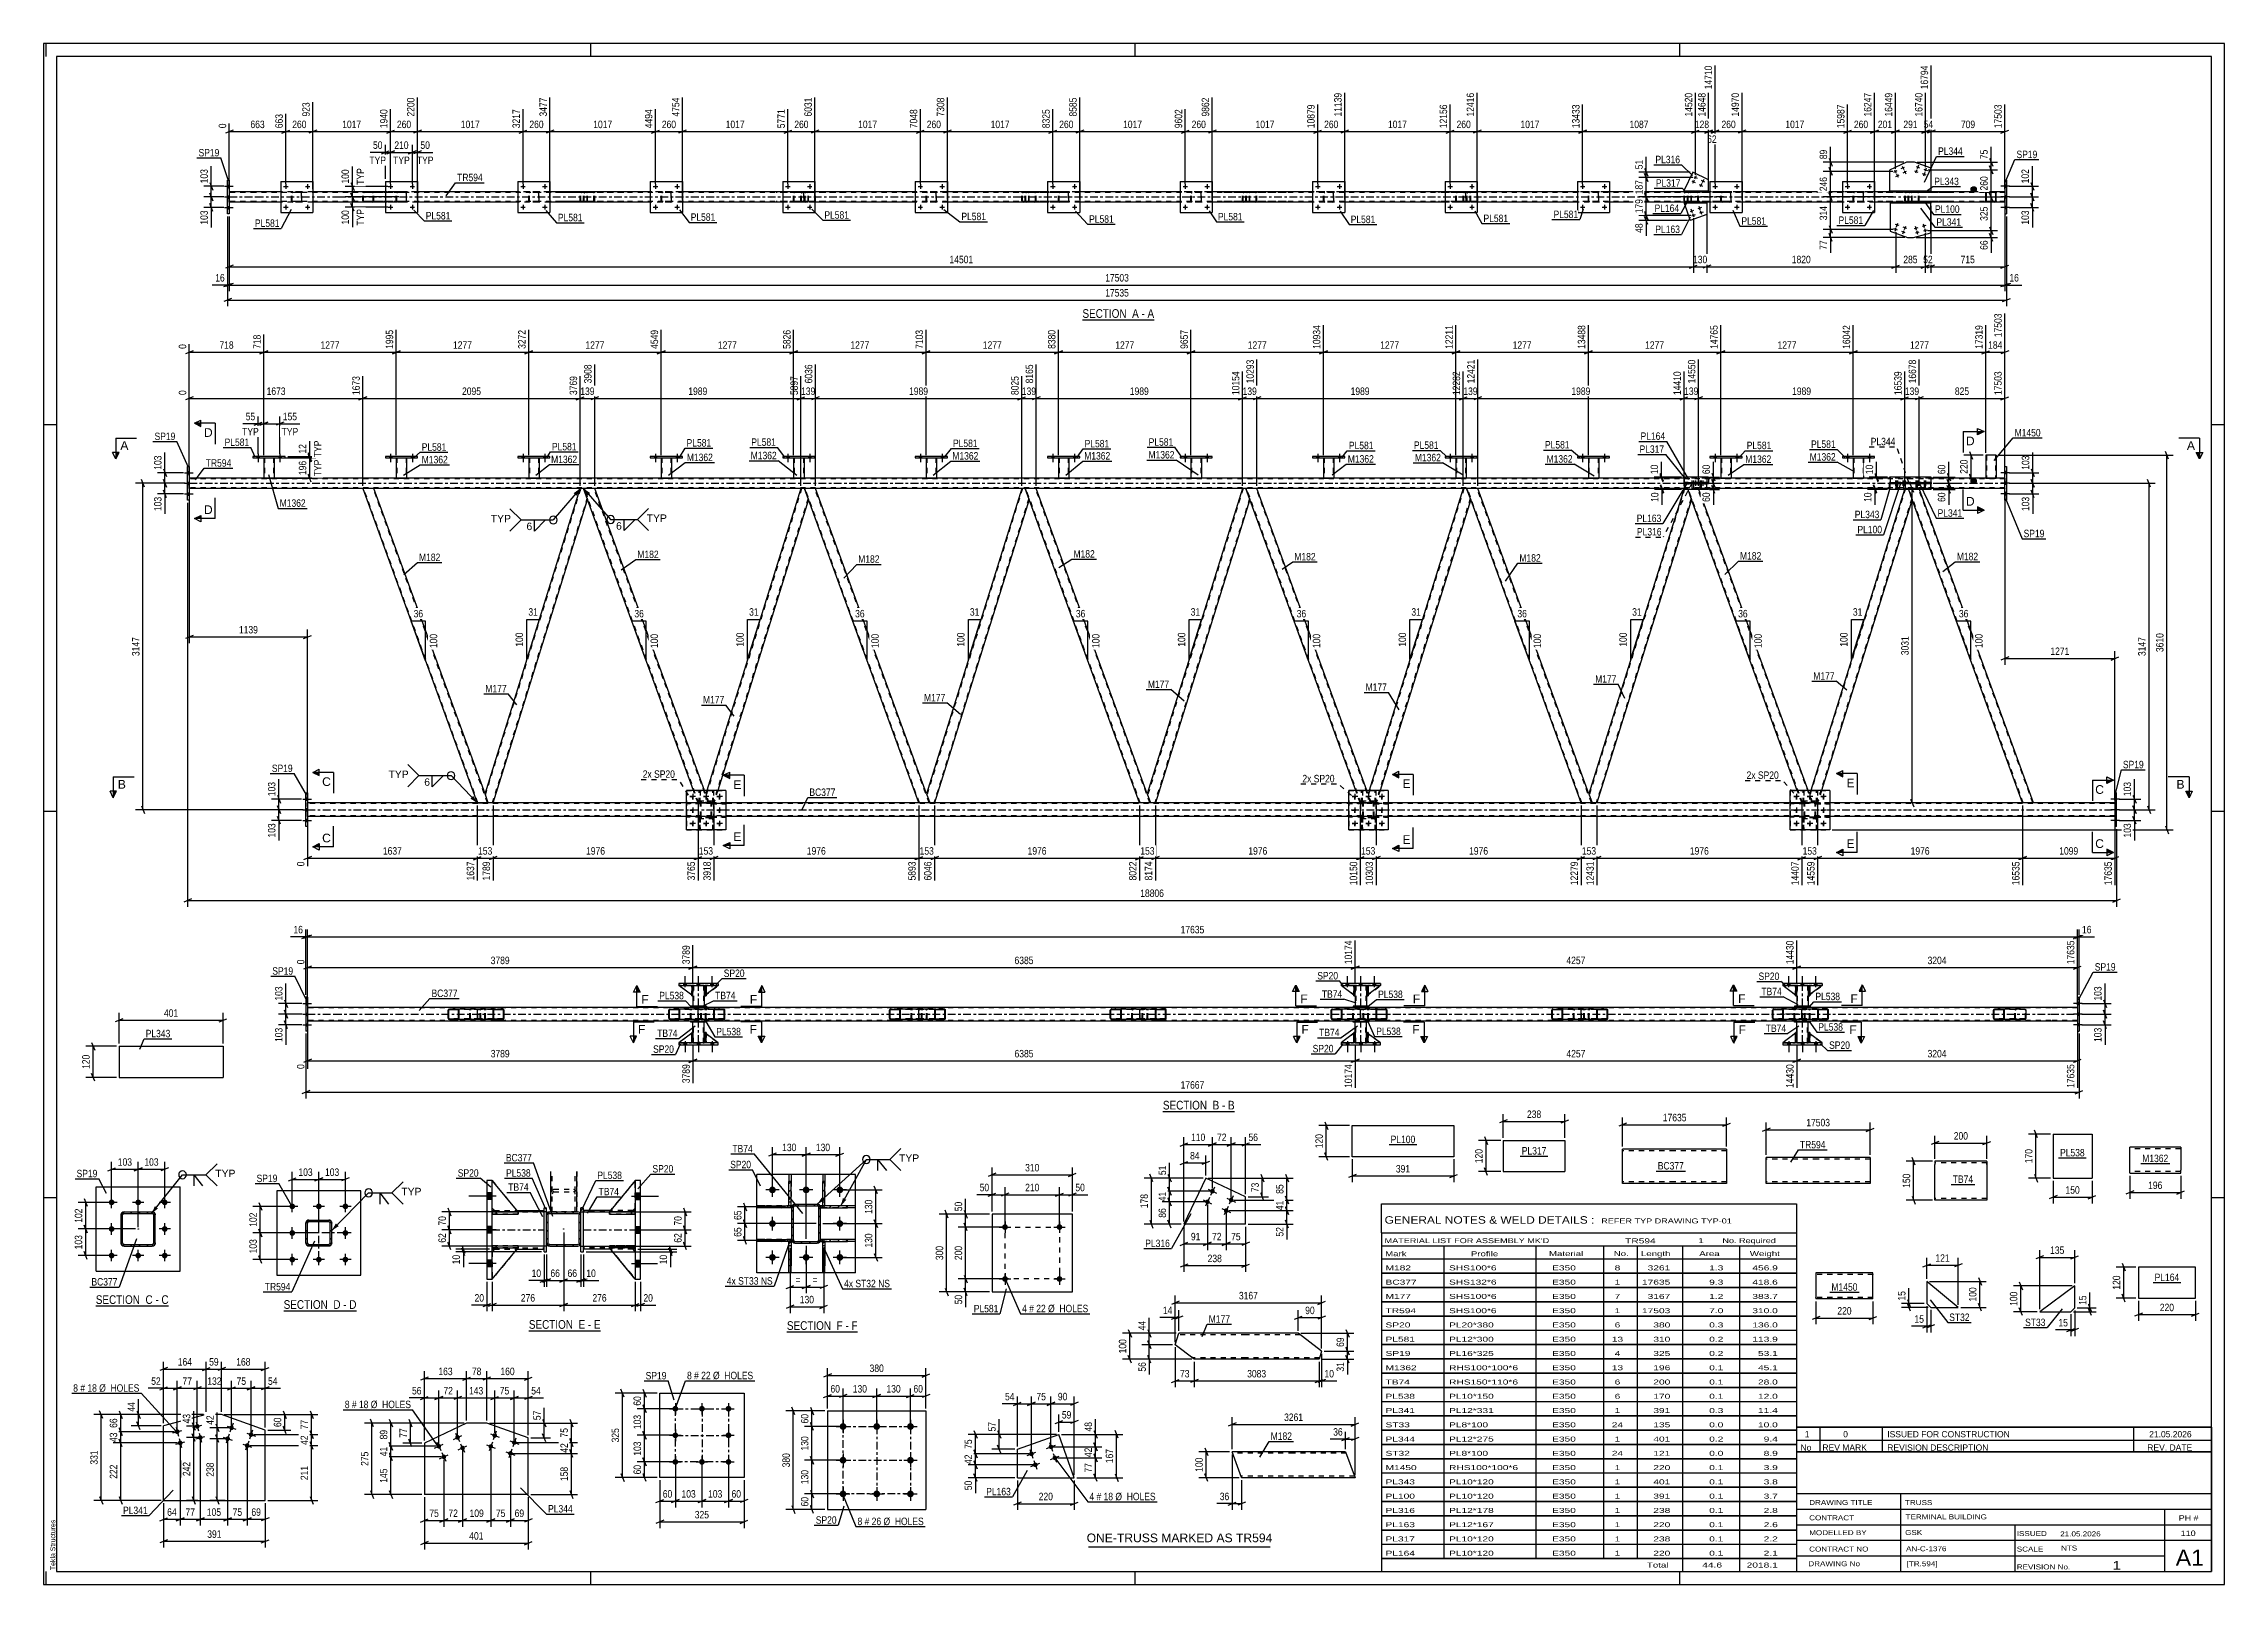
# Model space of a CAD drawing. Header units: millimetres. Extents: x 0 to 841, y 0 to 594.
import ezdxf

# ---------------------------------------------------------------- set-up
doc = ezdxf.new("R2010")
doc.units = ezdxf.units.MM
doc.linetypes.add('DXK_LINE_DOT2', pattern=[3.9198, 1.9599, -1.9599])
doc.linetypes.add('DXK_LINE_DOT3', pattern=[5.9187, 2.979, -0.9799, 0.9799, -0.9799])
doc.styles.add('Arial', font='ARIAL.TTF', dxfattribs={"height": 0.2})
doc.styles.add('Arial Narrow', font='ARIALN.TTF', dxfattribs={"height": 0.2})

# ---------------------------------------------------------------- blocks, each defined once
blk = doc.blocks.new('Unknown-122568727-18 - 2078')
at = {"color": 6, "linetype": 'Continuous'}
blk.add_line((92.58, 105.47), (120.65, 105.47), dxfattribs=at)
at = {"color": 0, "linetype": 'Continuous'}
blk.add_wipeout([(110.69, 106.22), (110.69, 109.72), (92.58, 109.72), (92.58, 106.22)], dxfattribs=at)
blk.add_wipeout([(114.5, 106.22), (114.5, 109.72), (111.74, 109.72), (111.74, 106.22)], dxfattribs=at)
at = {"color": 7, "linetype": 'Continuous', "style": 'Arial Narrow'}
blk.add_text('SECTION ', height=3.34, dxfattribs=at).set_placement((92.58, 106.22))
at = {"color": 0, "linetype": 'Continuous'}
blk.add_wipeout([(116.83, 106.22), (116.83, 109.72), (115.55, 109.72), (115.55, 106.22)], dxfattribs=at)
blk.add_wipeout([(120.65, 106.22), (120.65, 109.72), (117.88, 109.72), (117.88, 106.22)], dxfattribs=at)
at = {"color": 7, "linetype": 'Continuous', "style": 'Arial Narrow'}
for s, p in [('D', (111.74, 106.22)), ('D', (117.88, 106.22)), ('-', (115.55, 106.22))]:
    blk.add_text(s, height=3.34, dxfattribs=at).set_placement(p)
blk = doc.blocks.new('Unknown-122568727-1133')
at = {"color": 5, "linetype": 'Continuous'}
for p, q in [((841, 594), (0, 594)), ((0, 594), (0, 0)), ((1, 589), (1, 594)), ((836, 589), (5, 589)), ((5, 589), (5, 5)), ((211, 589), (211, 594)), ((421, 589), (421, 594)), ((631, 589), (631, 594)), ((836, 5), (836, 589)), ((841, 0), (841, 594)), ((5, 447), (0, 447)), ((841, 447), (836, 447)), ((5, 298), (0, 298)), ((841, 298), (836, 298)), ((5, 149), (0, 149)), ((841, 149), (836, 149)), ((0, 0), (841, 0)), ((1, 0), (1, 5)), ((5, 5), (836, 5)), ((211, 0), (211, 5)), ((421, 0), (421, 5)), ((631, 0), (631, 5))]:
    blk.add_line(p, q, dxfattribs=at)
at = {"color": 174, "linetype": 'Continuous', "style": 'Arial'}
blk.add_text('Tekla Structures', height=1.9102, rotation=90, dxfattribs=at).set_placement((4.5, 5.5))
blk = doc.blocks.new('Unknown-122568727-11 - 3869')
at = {"color": 6, "linetype": 'Continuous'}
blk.add_line((400.62, 487.53), (428.27, 487.53), dxfattribs=at)
at = {"color": 0, "linetype": 'Continuous'}
blk.add_wipeout([(418.73, 488.28), (418.73, 491.78), (400.62, 491.78), (400.62, 488.28)], dxfattribs=at)
blk.add_wipeout([(422.34, 488.28), (422.34, 491.78), (419.78, 491.78), (419.78, 488.28)], dxfattribs=at)
at = {"color": 7, "linetype": 'Continuous', "style": 'Arial Narrow'}
blk.add_text('SECTION ', height=3.34, dxfattribs=at).set_placement((400.62, 488.28))
at = {"color": 0, "linetype": 'Continuous'}
blk.add_wipeout([(424.66, 488.28), (424.66, 491.78), (423.39, 491.78), (423.39, 488.28)], dxfattribs=at)
blk.add_wipeout([(428.27, 488.28), (428.27, 491.78), (425.71, 491.78), (425.71, 488.28)], dxfattribs=at)
at = {"color": 7, "linetype": 'Continuous', "style": 'Arial Narrow'}
for s, p in [('A', (419.78, 488.28)), ('-', (423.39, 488.28)), ('A', (425.71, 488.28))]:
    blk.add_text(s, height=3.34, dxfattribs=at).set_placement(p)
blk = doc.blocks.new('Unknown-122568727-12 - 6955')
at = {"color": 6, "linetype": 'Continuous'}
blk.add_line((431.66, 182.33), (459.31, 182.33), dxfattribs=at)
at = {"color": 0, "linetype": 'Continuous'}
blk.add_wipeout([(449.77, 183.08), (449.77, 186.58), (431.66, 186.58), (431.66, 183.08)], dxfattribs=at)
blk.add_wipeout([(453.38, 183.08), (453.38, 186.58), (450.82, 186.58), (450.82, 183.08)], dxfattribs=at)
at = {"color": 7, "linetype": 'Continuous', "style": 'Arial Narrow'}
blk.add_text('SECTION ', height=3.34, dxfattribs=at).set_placement((431.66, 183.08))
at = {"color": 0, "linetype": 'Continuous'}
blk.add_wipeout([(455.7, 183.08), (455.7, 186.58), (454.43, 186.58), (454.43, 183.08)], dxfattribs=at)
blk.add_wipeout([(459.31, 183.08), (459.31, 186.58), (456.75, 186.58), (456.75, 183.08)], dxfattribs=at)
at = {"color": 7, "linetype": 'Continuous', "style": 'Arial Narrow'}
for s, p in [('B', (450.82, 183.08)), ('B', (456.75, 183.08)), ('-', (454.43, 183.08))]:
    blk.add_text(s, height=3.34, dxfattribs=at).set_placement(p)
blk = doc.blocks.new('Unknown-122568727-13 - 7999')
at = {"color": 6, "linetype": 'Continuous'}
blk.add_line((20.13, 107.36), (48.2, 107.36), dxfattribs=at)
at = {"color": 0, "linetype": 'Continuous'}
blk.add_wipeout([(38.24, 108.11), (38.24, 111.61), (20.13, 111.61), (20.13, 108.11)], dxfattribs=at)
blk.add_wipeout([(42.06, 108.11), (42.06, 111.61), (39.29, 111.61), (39.29, 108.11)], dxfattribs=at)
at = {"color": 7, "linetype": 'Continuous', "style": 'Arial Narrow'}
blk.add_text('SECTION ', height=3.34, dxfattribs=at).set_placement((20.13, 108.11))
at = {"color": 0, "linetype": 'Continuous'}
blk.add_wipeout([(44.38, 108.11), (44.38, 111.61), (43.11, 111.61), (43.11, 108.11)], dxfattribs=at)
blk.add_wipeout([(48.2, 108.11), (48.2, 111.61), (45.43, 111.61), (45.43, 108.11)], dxfattribs=at)
at = {"color": 7, "linetype": 'Continuous', "style": 'Arial Narrow'}
for s, p in [('C', (39.29, 108.11)), ('-', (43.11, 108.11)), ('C', (45.43, 108.11))]:
    blk.add_text(s, height=3.34, dxfattribs=at).set_placement(p)
blk = doc.blocks.new('Unknown-122568727-16 - 2833')
at = {"color": 6, "linetype": 'Continuous'}
blk.add_line((187.13, 97.79), (214.78, 97.79), dxfattribs=at)
at = {"color": 0, "linetype": 'Continuous'}
blk.add_wipeout([(205.24, 98.54), (205.24, 102.04), (187.13, 102.04), (187.13, 98.54)], dxfattribs=at)
blk.add_wipeout([(208.85, 98.54), (208.85, 102.04), (206.29, 102.04), (206.29, 98.54)], dxfattribs=at)
at = {"color": 7, "linetype": 'Continuous', "style": 'Arial Narrow'}
blk.add_text('SECTION ', height=3.34, dxfattribs=at).set_placement((187.13, 98.54))
at = {"color": 0, "linetype": 'Continuous'}
blk.add_wipeout([(211.17, 98.54), (211.17, 102.04), (209.9, 102.04), (209.9, 98.54)], dxfattribs=at)
blk.add_wipeout([(214.78, 98.54), (214.78, 102.04), (212.22, 102.04), (212.22, 98.54)], dxfattribs=at)
at = {"color": 7, "linetype": 'Continuous', "style": 'Arial Narrow'}
for s, p in [('E', (206.29, 98.54)), ('E', (212.22, 98.54)), ('-', (209.9, 98.54))]:
    blk.add_text(s, height=3.34, dxfattribs=at).set_placement(p)
blk = doc.blocks.new('Unknown-122568727-17 - 3463')
at = {"color": 6, "linetype": 'Continuous'}
blk.add_line((286.65, 97.36), (313.87, 97.36), dxfattribs=at)
at = {"color": 0, "linetype": 'Continuous'}
blk.add_wipeout([(304.76, 98.11), (304.76, 101.61), (286.65, 101.61), (286.65, 98.11)], dxfattribs=at)
blk.add_wipeout([(308.15, 98.11), (308.15, 101.61), (305.81, 101.61), (305.81, 98.11)], dxfattribs=at)
at = {"color": 7, "linetype": 'Continuous', "style": 'Arial Narrow'}
blk.add_text('SECTION ', height=3.34, dxfattribs=at).set_placement((286.65, 98.11))
at = {"color": 0, "linetype": 'Continuous'}
blk.add_wipeout([(310.48, 98.11), (310.48, 101.61), (309.2, 101.61), (309.2, 98.11)], dxfattribs=at)
blk.add_wipeout([(313.87, 98.11), (313.87, 101.61), (311.53, 101.61), (311.53, 98.11)], dxfattribs=at)
at = {"color": 7, "linetype": 'Continuous', "style": 'Arial Narrow'}
for s, p in [('F', (305.81, 98.11)), ('F', (311.53, 98.11)), ('-', (309.2, 98.11))]:
    blk.add_text(s, height=3.34, dxfattribs=at).set_placement(p)
blk = doc.blocks.new('Part-122568727-2036 - 2022')
at = {"color": 2, "linetype": 'Continuous'}
for p, q in [((705.49, 120.06), (683.49, 120.06)), ((683.49, 120.06), (683.49, 110.06)), ((705.49, 110.06), (705.49, 120.06)), ((705.49, 110.06), (683.49, 110.06))]:
    blk.add_line(p, q, dxfattribs=at)
at = {"color": 7, "linetype": 'DXK_LINE_DOT2'}
for p, q in [((705.49, 119.46), (683.49, 119.46)), ((705.49, 119.42), (705.49, 119.46)), ((705.49, 119.46), (705.49, 119.42)), ((705.49, 119.32), (705.49, 119.42)), ((705.49, 119.42), (705.49, 119.32)), ((683.49, 110.66), (683.49, 110.71)), ((705.49, 110.66), (683.49, 110.66))]:
    blk.add_line(p, q, dxfattribs=at)
blk = doc.blocks.new('Bolt-122568727-7752 - 7718')
at = {"linetype": 'Continuous'}
for points in [[(308.28, 62.16, -1), (308.28, 59.56, -1)], [(321.28, 62.16, -1), (321.28, 59.56, -1)], [(334.28, 62.16, -1), (334.28, 59.56, -1)], [(308.28, 49.16, -1), (308.28, 46.56, -1)], [(334.28, 49.16, -1), (334.28, 46.56, -1)], [(308.28, 36.16, -1), (308.28, 33.56, -1)], [(321.28, 36.16, -1), (321.28, 33.56, -1)], [(334.28, 36.16, -1), (334.28, 33.56, -1)]]:
    blk.add_hatch(color=1, dxfattribs=at).paths.add_polyline_path(points)
at = {"color": 1, "linetype": 'Continuous'}
for p, q in [((305.68, 60.86), (310.88, 60.86)), ((308.28, 63.46), (308.28, 58.26)), ((318.68, 60.86), (323.88, 60.86)), ((321.28, 63.46), (321.28, 58.26)), ((331.68, 60.86), (336.88, 60.86)), ((334.28, 63.46), (334.28, 58.26)), ((308.28, 50.46), (308.28, 45.26)), ((334.28, 50.46), (334.28, 45.26)), ((305.68, 47.86), (310.88, 47.86)), ((331.68, 47.86), (336.88, 47.86)), ((305.68, 34.86), (310.88, 34.86)), ((308.28, 37.46), (308.28, 32.26)), ((318.68, 34.86), (323.88, 34.86)), ((321.28, 37.46), (321.28, 32.26)), ((331.68, 34.86), (336.88, 34.86)), ((334.28, 37.46), (334.28, 32.26))]:
    blk.add_line(p, q, dxfattribs=at)
blk = doc.blocks.new('Part-122568727-7757 - 7718')
at = {"color": 2, "linetype": 'Continuous'}
for p, q in [((302.28, 66.86), (302.28, 28.86)), ((302.28, 66.86), (340.28, 66.86)), ((340.28, 66.86), (340.28, 28.86)), ((302.28, 28.86), (340.28, 28.86))]:
    blk.add_line(p, q, dxfattribs=at)
blk = doc.blocks.new('Part-122568727-2136 - 2078')
at = {"color": 2, "linetype": 'Continuous'}
for p, q in [((122.39, 151.72), (89.89, 151.72)), ((89.89, 151.72), (89.89, 119.22)), ((122.39, 119.22), (122.39, 151.72)), ((89.89, 119.22), (122.39, 119.22))]:
    blk.add_line(p, q, dxfattribs=at)
blk = doc.blocks.new('Bolt-122568727-2181 - 2078')
at = {"linetype": 'Continuous'}
for points in [[(95.89, 144.62, -1), (95.89, 146.82, -1)], [(106.14, 144.62, -1), (106.14, 146.82, -1)], [(116.39, 144.62, -1), (116.39, 146.82, -1)], [(95.89, 134.37, -1), (95.89, 136.57, -1)], [(116.39, 134.37, -1), (116.39, 136.57, -1)], [(95.89, 124.12, -1), (95.89, 126.32, -1)], [(106.14, 124.12, -1), (106.14, 126.32, -1)], [(116.39, 124.12, -1), (116.39, 126.32, -1)]]:
    blk.add_hatch(color=1, dxfattribs=at).paths.add_polyline_path(points)
at = {"color": 1, "linetype": 'Continuous'}
for p, q in [((98.09, 145.72), (93.69, 145.72)), ((95.89, 143.52), (95.89, 147.92)), ((108.34, 145.72), (103.94, 145.72)), ((106.14, 143.52), (106.14, 147.92)), ((118.59, 145.72), (114.19, 145.72)), ((116.39, 143.52), (116.39, 147.92)), ((98.09, 135.47), (93.69, 135.47)), ((95.89, 133.27), (95.89, 137.67)), ((118.59, 135.47), (114.19, 135.47)), ((116.39, 133.27), (116.39, 137.67)), ((95.89, 123.02), (95.89, 127.42)), ((106.14, 123.02), (106.14, 127.42)), ((116.39, 123.02), (116.39, 127.42)), ((98.09, 125.22), (93.69, 125.22)), ((108.34, 125.22), (103.94, 125.22)), ((118.59, 125.22), (114.19, 125.22))]:
    blk.add_line(p, q, dxfattribs=at)
blk = doc.blocks.new('Part-122568727-2239 - 2078')
at = {"linetype": 'Continuous'}
h = blk.add_hatch(dxfattribs=at)
h.set_pattern_fill('', scale=0.7, style=0, pattern_type=0)
h.set_pattern_definition([(45, (102.3356, 140.4685), (-1.57154, 1.57154), [])])
h.paths.add_polyline_path([(109.94, 140.47), (102.34, 140.47), (101.88, 140.38), (101.49, 140.12), (101.23, 139.73), (101.14, 139.27), (101.14, 131.67), (101.23, 131.21), (101.49, 130.82), (101.88, 130.56), (102.34, 130.47), (109.94, 130.47), (110.39, 130.56), (110.78, 130.82), (111.04, 131.21), (111.14, 131.67), (111.14, 139.27), (111.04, 139.73), (110.78, 140.12), (110.39, 140.38)])
h.paths.add_polyline_path([(110.49, 139.5), (110.54, 139.27), (110.54, 131.67), (110.49, 131.44), (110.36, 131.24), (110.17, 131.11), (109.94, 131.07), (102.34, 131.07), (102.11, 131.11), (101.91, 131.24), (101.78, 131.44), (101.74, 131.67), (101.74, 139.27), (101.78, 139.5), (101.91, 139.69), (102.11, 139.82), (102.34, 139.87), (109.94, 139.87), (110.17, 139.82), (110.36, 139.69)])
at = {"color": 7, "linetype": 'DXK_LINE_DOT3'}
for p, q in [((106.14, 125.47), (106.14, 145.47)), ((116.14, 135.47), (96.14, 135.47))]:
    blk.add_line(p, q, dxfattribs=at)
at = {"color": 7, "linetype": 'DXK_LINE_DOT2'}
for p, q in [((101.14, 139.27), (101.23, 139.73)), ((101.14, 131.67), (101.14, 139.27)), ((101.78, 139.5), (101.74, 139.27)), ((101.74, 131.67), (101.74, 139.27)), ((101.91, 139.69), (101.78, 139.5)), ((101.88, 140.38), (102.34, 140.47)), ((102.11, 139.82), (101.91, 139.69)), ((102.34, 139.87), (102.11, 139.82)), ((102.34, 140.47), (109.94, 140.47)), ((102.34, 139.87), (109.94, 139.87)), ((109.94, 140.47), (110.39, 140.38)), ((110.17, 139.82), (109.94, 139.87)), ((110.36, 139.69), (110.17, 139.82)), ((110.49, 139.5), (110.36, 139.69)), ((110.54, 139.27), (110.49, 139.5)), ((110.54, 131.67), (110.54, 139.27)), ((111.04, 139.73), (111.14, 139.27)), ((111.14, 131.67), (111.14, 139.27)), ((101.23, 131.21), (101.14, 131.67)), ((101.74, 131.67), (101.78, 131.44)), ((101.78, 131.44), (101.91, 131.24)), ((102.34, 130.47), (101.88, 130.56)), ((101.91, 131.24), (102.11, 131.11)), ((102.11, 131.11), (102.34, 131.07)), ((102.34, 131.07), (109.94, 131.07)), ((102.34, 130.47), (109.94, 130.47)), ((109.94, 131.07), (110.17, 131.11)), ((110.39, 130.56), (109.94, 130.47)), ((110.17, 131.11), (110.36, 131.24)), ((110.36, 131.24), (110.49, 131.44)), ((110.49, 131.44), (110.54, 131.67)), ((111.14, 131.67), (111.04, 131.21))]:
    blk.add_line(p, q, dxfattribs=at)
at = {"color": 2, "linetype": 'Continuous'}
for p, q in [((101.23, 139.73), (101.14, 139.27)), ((101.14, 131.67), (101.14, 139.27)), ((101.74, 139.27), (101.78, 139.5)), ((101.74, 131.67), (101.74, 139.27)), ((101.78, 139.5), (101.91, 139.69)), ((102.34, 140.47), (101.88, 140.38)), ((101.91, 139.69), (102.11, 139.82)), ((102.11, 139.82), (102.34, 139.87)), ((102.34, 140.47), (109.94, 140.47)), ((102.34, 139.87), (109.94, 139.87)), ((110.39, 140.38), (109.94, 140.47)), ((109.94, 139.87), (110.17, 139.82)), ((110.17, 139.82), (110.36, 139.69)), ((110.36, 139.69), (110.49, 139.5)), ((110.49, 139.5), (110.54, 139.27)), ((110.54, 131.67), (110.54, 139.27)), ((111.14, 139.27), (111.04, 139.73)), ((111.14, 131.67), (111.14, 139.27)), ((101.14, 131.67), (101.23, 131.21)), ((101.78, 131.44), (101.74, 131.67)), ((101.91, 131.24), (101.78, 131.44)), ((101.88, 130.56), (102.34, 130.47)), ((102.11, 131.11), (101.91, 131.24)), ((102.34, 131.07), (102.11, 131.11)), ((102.34, 131.07), (109.94, 131.07)), ((102.34, 130.47), (109.94, 130.47)), ((110.17, 131.11), (109.94, 131.07)), ((109.94, 130.47), (110.39, 130.56)), ((110.36, 131.24), (110.17, 131.11)), ((110.49, 131.44), (110.36, 131.24)), ((110.54, 131.67), (110.49, 131.44)), ((111.04, 131.21), (111.14, 131.67))]:
    blk.add_line(p, q, dxfattribs=at)
at = {"color": 7, "linetype": 'DXK_LINE_DOT2'}
for centre, start, end in [((102.34, 139.27), 112.5, 157.5), ((109.94, 139.27), 22.5, 67.5), ((102.34, 131.67), 202.5, 247.5), ((109.94, 131.67), 292.5, 337.5)]:
    blk.add_arc(centre, 1.2, start, end, dxfattribs=at)
at = {"color": 2, "linetype": 'Continuous'}
for centre, start, end in [((102.34, 139.27), 112.5, 157.5), ((109.94, 139.27), 22.5, 67.5), ((102.34, 131.67), 202.5, 247.5), ((109.94, 131.67), 292.5, 337.5)]:
    blk.add_arc(centre, 1.2, start, end, dxfattribs=at)
blk = doc.blocks.new('Part-122568727-4147 - 3869')
at = {"color": 7, "linetype": 'DXK_LINE_DOT2'}
for p, q in [((289.24, 536.43), (289.28, 536.62)), ((289.28, 536.62), (289.24, 536.43)), ((289.24, 533.39), (289.24, 536.43)), ((289.28, 533.21), (289.24, 533.39)), ((289.24, 533.39), (289.28, 533.21)), ((289.48, 536.43), (289.5, 536.52)), ((289.48, 533.39), (289.48, 536.43)), ((289.5, 533.3), (289.48, 533.39)), ((289.5, 536.52), (289.55, 536.6)), ((289.55, 533.22), (289.5, 533.3)), ((289.54, 536.88), (289.72, 536.91)), ((289.72, 536.91), (289.54, 536.88)), ((289.72, 532.91), (289.54, 532.95)), ((289.54, 532.95), (289.72, 532.91)), ((289.55, 536.6), (289.63, 536.65)), ((289.63, 533.17), (289.55, 533.22)), ((289.63, 536.65), (289.72, 536.67)), ((289.72, 533.15), (289.63, 533.17)), ((292.76, 536.91), (289.72, 536.91)), ((292.76, 536.67), (289.72, 536.67)), ((292.76, 533.15), (289.72, 533.15)), ((292.76, 532.91), (289.72, 532.91)), ((292.76, 536.91), (292.94, 536.88)), ((292.94, 536.88), (292.76, 536.91)), ((292.76, 536.67), (292.85, 536.65)), ((292.85, 533.17), (292.76, 533.15)), ((292.94, 532.95), (292.76, 532.91)), ((292.76, 532.91), (292.94, 532.95)), ((292.85, 536.65), (292.93, 536.6)), ((292.93, 533.22), (292.85, 533.17)), ((292.93, 536.6), (292.98, 536.52)), ((292.98, 533.3), (292.93, 533.22)), ((292.98, 536.52), (293, 536.43)), ((293, 533.39), (292.98, 533.3)), ((293, 536.43), (293, 533.39)), ((293.2, 536.62), (293.24, 536.43)), ((293.24, 536.43), (293.2, 536.62)), ((293.24, 533.39), (293.2, 533.21)), ((293.2, 533.21), (293.24, 533.39)), ((293.24, 533.39), (293.24, 536.43))]:
    blk.add_line(p, q, dxfattribs=at)
at = {"color": 7, "linetype": 'DXK_LINE_DOT3'}
blk.add_line((291.24, 534.91), (291.24, 534.91), dxfattribs=at)
at = {"color": 7, "linetype": 'DXK_LINE_DOT2'}
for centre, start, end in [((289.72, 536.43), 112.5, 157.5), ((289.72, 536.43), 112.5, 157.5), ((289.72, 533.39), 202.5, 247.5), ((289.72, 533.39), 202.5, 247.5), ((292.76, 536.43), 22.5, 67.5), ((292.76, 536.43), 22.5, 67.5), ((292.76, 533.39), 292.5, 337.5), ((292.76, 533.39), 292.5, 337.5)]:
    blk.add_arc(centre, 0.48, start, end, dxfattribs=at)
blk = doc.blocks.new('Bolt-122568727-3882 - 3869')
at = {"linetype": 'Continuous'}
for points in [[(638.32, 530.4, -1), (639, 530.64, -1)], [(635.3, 529.33, -1), (635.98, 529.57, -1)], [(635.9, 527.63, -1), (636.58, 527.87, -1)], [(638.92, 528.7, -1), (639.6, 528.94, -1)]]:
    blk.add_hatch(color=1, dxfattribs=at).paths.add_polyline_path(points)
at = {"color": 1, "linetype": 'Continuous'}
for p, q in [((635.88, 528.77), (635.4, 530.12)), ((639.34, 530.76), (637.98, 530.27)), ((638.9, 529.84), (638.42, 531.19)), ((636.32, 529.69), (634.96, 529.21)), ((636.92, 527.99), (635.56, 527.51)), ((636.48, 527.07), (636, 528.43)), ((639.94, 529.06), (638.58, 528.58)), ((639.5, 528.14), (639.02, 529.5))]:
    blk.add_line(p, q, dxfattribs=at)
blk = doc.blocks.new('Part-122568727-4002 - 3869')
at = {"color": 7, "linetype": 'DXK_LINE_DOT2'}
for p, q in [((294.66, 536.91), (282.51, 536.91)), ((294.66, 536.67), (282.51, 536.67)), ((294.66, 533.15), (282.51, 533.15)), ((294.66, 532.91), (282.51, 532.91)), ((292.11, 536.62), (292.07, 536.43)), ((292.07, 533.39), (292.07, 536.43)), ((292.07, 533.39), (292.11, 533.21)), ((292.32, 536.43), (292.34, 536.53)), ((292.32, 533.39), (292.32, 536.43)), ((292.34, 533.3), (292.32, 533.39)), ((292.34, 536.53), (292.39, 536.6)), ((292.39, 533.22), (292.34, 533.3)), ((292.57, 536.91), (292.38, 536.88)), ((292.38, 532.95), (292.57, 532.91)), ((292.39, 536.6), (292.47, 536.66)), ((292.47, 533.17), (292.39, 533.22)), ((292.47, 536.66), (292.57, 536.67)), ((292.57, 533.15), (292.47, 533.17)), ((293.39, 536.91), (293.39, 536.67)), ((293.39, 532.91), (293.39, 533.15)), ((294.77, 536.88), (294.66, 536.91)), ((294.66, 536.67), (294.71, 536.66)), ((294.71, 533.17), (294.66, 533.15)), ((294.66, 532.91), (294.77, 532.95)), ((294.71, 536.66), (294.76, 536.6)), ((294.76, 533.22), (294.71, 533.17)), ((294.76, 536.6), (294.79, 536.53)), ((294.79, 533.3), (294.76, 533.22)), ((294.85, 536.77), (294.77, 536.88)), ((294.77, 532.95), (294.85, 533.06)), ((294.79, 536.53), (294.8, 536.43)), ((294.8, 533.39), (294.79, 533.3)), ((294.8, 533.39), (294.8, 536.43)), ((294.91, 536.62), (294.85, 536.77)), ((294.85, 533.06), (294.91, 533.21)), ((294.93, 536.43), (294.91, 536.62)), ((294.91, 533.21), (294.93, 533.39)), ((294.93, 533.39), (294.93, 536.43))]:
    blk.add_line(p, q, dxfattribs=at)
for centre, start, end in [((292.56, 536.42), 111.1941, 156.15059), ((292.56, 533.41), 203.84941, 248.8059)]:
    blk.add_arc(centre, 0.492, start, end, dxfattribs=at)
blk = doc.blocks.new('Part-122568727-3938 - 3869')
at = {"color": 7, "linetype": 'DXK_LINE_DOT2'}
for p, q in [((595.72, 536.43), (595.76, 536.62)), ((595.76, 536.62), (595.72, 536.43)), ((595.72, 533.39), (595.72, 536.43)), ((595.76, 533.21), (595.72, 533.39)), ((595.72, 533.39), (595.76, 533.21)), ((595.96, 536.43), (595.98, 536.52)), ((595.96, 533.39), (595.96, 536.43)), ((595.98, 533.3), (595.96, 533.39)), ((595.98, 536.52), (596.03, 536.6)), ((596.03, 533.22), (595.98, 533.3)), ((596.02, 536.88), (596.2, 536.91)), ((596.2, 536.91), (596.02, 536.88)), ((596.2, 532.91), (596.02, 532.95)), ((596.02, 532.95), (596.2, 532.91)), ((596.03, 536.6), (596.11, 536.65)), ((596.11, 533.17), (596.03, 533.22)), ((596.11, 536.65), (596.2, 536.67)), ((596.2, 533.15), (596.11, 533.17)), ((599.24, 536.91), (596.2, 536.91)), ((599.24, 536.67), (596.2, 536.67)), ((599.24, 533.15), (596.2, 533.15)), ((599.24, 532.91), (596.2, 532.91)), ((599.24, 536.91), (599.43, 536.88)), ((599.43, 536.88), (599.24, 536.91)), ((599.24, 536.67), (599.34, 536.65)), ((599.34, 533.17), (599.24, 533.15)), ((599.43, 532.95), (599.24, 532.91)), ((599.24, 532.91), (599.43, 532.95)), ((599.34, 536.65), (599.41, 536.6)), ((599.41, 533.22), (599.34, 533.17)), ((599.41, 536.6), (599.47, 536.52)), ((599.47, 533.3), (599.41, 533.22)), ((599.47, 536.52), (599.48, 536.43)), ((599.48, 533.39), (599.47, 533.3)), ((599.48, 536.43), (599.48, 533.39)), ((599.69, 536.62), (599.72, 536.43)), ((599.72, 536.43), (599.69, 536.62)), ((599.72, 533.39), (599.69, 533.21)), ((599.69, 533.21), (599.72, 533.39)), ((599.72, 533.39), (599.72, 536.43))]:
    blk.add_line(p, q, dxfattribs=at)
at = {"color": 7, "linetype": 'DXK_LINE_DOT3'}
blk.add_line((597.72, 534.91), (597.72, 534.91), dxfattribs=at)
at = {"color": 7, "linetype": 'DXK_LINE_DOT2'}
for centre, start, end in [((596.2, 536.43), 112.5, 157.5), ((596.2, 536.43), 112.5, 157.5), ((596.2, 533.39), 202.5, 247.5), ((596.2, 533.39), 202.5, 247.5), ((599.24, 536.43), 22.5, 67.5), ((599.24, 536.43), 22.5, 67.5), ((599.24, 533.39), 292.5, 337.5), ((599.24, 533.39), 292.5, 337.5)]:
    blk.add_arc(centre, 0.48, start, end, dxfattribs=at)
blk = doc.blocks.new('Part-122568727-3887 - 3869')
at = {"color": 2, "linetype": 'Continuous'}
for p, q in [((641.42, 532.91), (632.64, 532.91)), ((632.64, 532.91), (632.64, 532.51)), ((641.42, 532.51), (632.64, 532.51)), ((641.42, 532.91), (641.42, 532.51))]:
    blk.add_line(p, q, dxfattribs=at)
blk = doc.blocks.new('Part-122568727-3999 - 3869')
at = {"color": 7, "linetype": 'DXK_LINE_DOT3'}
blk.add_line((647.81, 534.91), (632.63, 534.91), dxfattribs=at)
at = {"color": 7, "linetype": 'DXK_LINE_DOT2'}
for p, q in [((633.96, 536.62), (633.92, 536.43)), ((633.92, 533.39), (633.92, 536.43)), ((633.92, 533.39), (633.96, 533.21)), ((634.18, 536.43), (634.2, 536.53)), ((634.18, 533.39), (634.18, 536.43)), ((634.2, 533.3), (634.18, 533.39)), ((634.2, 536.53), (634.25, 536.6)), ((634.25, 533.22), (634.2, 533.3)), ((634.43, 536.91), (634.24, 536.88)), ((634.24, 532.95), (634.43, 532.91)), ((634.25, 536.6), (634.34, 536.66)), ((634.34, 533.17), (634.25, 533.22)), ((634.34, 536.66), (634.43, 536.67)), ((634.43, 533.15), (634.34, 533.17)), ((649.42, 536.91), (634.43, 536.91)), ((649.42, 536.67), (634.43, 536.67)), ((649.42, 533.15), (634.43, 533.15)), ((649.42, 532.91), (634.43, 532.91)), ((637.87, 536.88), (637.67, 536.91)), ((637.67, 536.67), (637.77, 536.66)), ((637.77, 533.17), (637.67, 533.15)), ((637.67, 532.91), (637.87, 532.95)), ((637.77, 536.66), (637.85, 536.6)), ((637.85, 533.22), (637.77, 533.17)), ((637.85, 536.6), (637.91, 536.53)), ((637.91, 533.3), (637.85, 533.22)), ((637.91, 536.53), (637.93, 536.43)), ((637.93, 533.39), (637.91, 533.3)), ((637.93, 533.39), (637.93, 536.43)), ((638.18, 536.43), (638.14, 536.62)), ((638.14, 533.21), (638.18, 533.39)), ((638.18, 533.39), (638.18, 536.43))]:
    blk.add_line(p, q, dxfattribs=at)
for centre, start, end in [((634.42, 536.41), 110.75832, 155.68004), ((634.42, 533.42), 204.31996, 249.24168), ((637.69, 536.41), 24.31996, 69.24168), ((637.69, 533.42), 290.75832, 335.68004)]:
    blk.add_arc(centre, 0.496, start, end, dxfattribs=at)
blk = doc.blocks.new('Bolt-122568727-3935 - 3869')
at = {"linetype": 'Continuous'}
for points in [[(134.24, 538.91, -1), (133.36, 538.91, -1)], [(142.64, 538.91, -1), (141.76, 538.91, -1)]]:
    blk.add_hatch(color=1, dxfattribs=at).paths.add_polyline_path(points)
at = {"color": 1, "linetype": 'Continuous'}
for p, q in [((132.92, 538.91), (134.68, 538.91)), ((133.8, 539.79), (133.8, 538.03)), ((141.32, 538.91), (143.08, 538.91)), ((142.2, 539.79), (142.2, 538.03))]:
    blk.add_line(p, q, dxfattribs=at)
blk = doc.blocks.new('Bolt-122568727-3871 - 3869')
at = {"linetype": 'Continuous'}
for points in [[(636.55, 540.61, -1), (635.9, 540.92, -1)], [(637.32, 542.24, -1), (636.67, 542.55, -1)], [(639.44, 539.24, -1), (638.79, 539.55, -1)], [(640.21, 540.87, -1), (639.56, 541.18, -1)]]:
    blk.add_hatch(color=1, dxfattribs=at).paths.add_polyline_path(points)
at = {"color": 1, "linetype": 'Continuous'}
for p, q in [((635.57, 541.07), (636.88, 540.46)), ((636.53, 541.42), (635.92, 540.12)), ((636.34, 542.7), (637.65, 542.09)), ((637.3, 543.04), (636.69, 541.74)), ((638.47, 539.71), (639.77, 539.09)), ((639.43, 540.05), (638.81, 538.75)), ((639.24, 541.33), (640.54, 540.72)), ((640.2, 541.68), (639.58, 540.37))]:
    blk.add_line(p, q, dxfattribs=at)
blk = doc.blocks.new('Bolt-122568727-3936 - 3869')
at = {"linetype": 'Continuous'}
for points in [[(134.24, 530.91, -1), (133.36, 530.91, -1)], [(142.64, 530.91, -1), (141.76, 530.91, -1)]]:
    blk.add_hatch(color=1, dxfattribs=at).paths.add_polyline_path(points)
at = {"color": 1, "linetype": 'Continuous'}
for p, q in [((132.92, 530.91), (134.68, 530.91)), ((133.8, 531.79), (133.8, 530.03)), ((141.32, 530.91), (143.08, 530.91)), ((142.2, 531.79), (142.2, 530.03))]:
    blk.add_line(p, q, dxfattribs=at)
blk = doc.blocks.new('Part-122568727-3876 - 3869')
at = {"color": 2, "linetype": 'Continuous'}
for p, q in [((632.6, 536.91), (632.6, 537.31)), ((632.6, 537.31), (642.11, 537.31)), ((632.6, 536.91), (642.11, 536.91)), ((642.11, 536.91), (642.11, 537.31))]:
    blk.add_line(p, q, dxfattribs=at)
blk = doc.blocks.new('Part-122568727-3881 - 3869')
at = {"color": 2, "linetype": 'Continuous'}
for p, q in [((635.97, 544.43), (632.6, 537.31)), ((642.11, 541.52), (635.97, 544.43)), ((642.11, 537.31), (642.11, 541.52))]:
    blk.add_line(p, q, dxfattribs=at)
at = {"color": 7, "linetype": 'DXK_LINE_DOT2'}
blk.add_line((632.6, 537.31), (642.11, 537.31), dxfattribs=at)
blk = doc.blocks.new('Bolt-122568727-4149 - 3869')
at = {"linetype": 'Continuous'}
for points in [[(287.48, 530.91, -1), (286.6, 530.91, -1)], [(295.88, 530.91, -1), (295, 530.91, -1)]]:
    blk.add_hatch(color=1, dxfattribs=at).paths.add_polyline_path(points)
at = {"color": 1, "linetype": 'Continuous'}
for p, q in [((286.16, 530.91), (287.92, 530.91)), ((287.04, 531.79), (287.04, 530.03)), ((294.56, 530.91), (296.32, 530.91)), ((295.44, 531.79), (295.44, 530.03))]:
    blk.add_line(p, q, dxfattribs=at)
blk = doc.blocks.new('Part-122568727-4016 - 3869')
at = {"color": 7, "linetype": 'DXK_LINE_DOT2'}
for p, q in [((463.69, 536.62), (463.66, 536.43)), ((463.66, 533.39), (463.66, 536.43)), ((463.66, 533.39), (463.69, 533.21)), ((463.91, 536.43), (463.93, 536.53)), ((463.91, 533.39), (463.91, 536.43)), ((463.93, 533.3), (463.91, 533.39)), ((463.93, 536.53), (463.99, 536.6)), ((463.99, 533.22), (463.93, 533.3)), ((464.17, 536.91), (463.97, 536.88)), ((463.97, 532.95), (464.17, 532.91)), ((463.99, 536.6), (464.07, 536.66)), ((464.07, 533.17), (463.99, 533.22)), ((464.07, 536.66), (464.17, 536.67)), ((464.17, 533.15), (464.07, 533.17)), ((479.15, 536.91), (464.17, 536.91)), ((479.15, 536.67), (464.17, 536.67)), ((479.15, 533.15), (464.17, 533.15)), ((479.15, 532.91), (464.17, 532.91)), ((467.6, 536.88), (467.4, 536.91)), ((467.4, 536.67), (467.5, 536.66)), ((467.5, 533.17), (467.4, 533.15)), ((467.4, 532.91), (467.6, 532.95)), ((467.5, 536.66), (467.58, 536.6)), ((467.58, 533.22), (467.5, 533.17)), ((467.58, 536.6), (467.64, 536.53)), ((467.64, 533.3), (467.58, 533.22)), ((467.64, 536.53), (467.66, 536.43)), ((467.66, 533.39), (467.64, 533.3)), ((467.66, 533.39), (467.66, 536.43)), ((467.91, 536.43), (467.87, 536.62)), ((467.87, 533.21), (467.91, 533.39)), ((467.91, 533.39), (467.91, 536.43))]:
    blk.add_line(p, q, dxfattribs=at)
for centre, start, end in [((464.15, 536.41), 110.75832, 155.68004), ((464.15, 533.42), 204.31996, 249.24168), ((467.42, 536.41), 24.31996, 69.24168), ((467.42, 533.42), 290.75832, 335.68004)]:
    blk.add_arc(centre, 0.496, start, end, dxfattribs=at)
blk = doc.blocks.new('Part-122568727-3892 - 3869')
at = {"color": 2, "linetype": 'Continuous'}
for p, q in [((632.64, 532.51), (635.01, 525.83)), ((641.42, 532.51), (641.42, 528.1)), ((641.42, 528.1), (635.01, 525.83))]:
    blk.add_line(p, q, dxfattribs=at)
at = {"color": 7, "linetype": 'DXK_LINE_DOT2'}
blk.add_line((641.42, 532.51), (632.64, 532.51), dxfattribs=at)
blk = doc.blocks.new('Bolt-122568727-3893 - 3869')
at = {"linetype": 'Continuous'}
for points in [[(722.17, 522.48), (722.1, 522.47), (722.03, 522.47), (721.95, 522.49), (721.88, 522.52), (721.82, 522.57), (721.78, 522.62), (721.74, 522.69), (721.72, 522.76), (721.71, 522.84), (721.72, 522.91), (721.75, 522.98), (721.79, 523.05), (721.84, 523.1), (721.9, 523.14), (721.97, 523.17), (722.05, 523.19), (722.12, 523.18), (722.19, 523.17), (722.26, 523.13), (722.32, 523.09), (722.37, 523.03), (722.41, 522.96), (722.43, 522.89), (722.43, 522.82), (722.42, 522.74), (722.4, 522.67), (722.36, 522.61), (722.31, 522.55), (722.24, 522.51)], [(722.64, 520.74), (722.56, 520.73), (722.49, 520.73), (722.41, 520.75), (722.35, 520.78), (722.29, 520.83), (722.24, 520.89), (722.2, 520.95), (722.18, 521.02), (722.18, 521.1), (722.19, 521.17), (722.21, 521.24), (722.25, 521.31), (722.3, 521.36), (722.36, 521.41), (722.43, 521.43), (722.51, 521.45), (722.58, 521.45), (722.66, 521.43), (722.72, 521.39), (722.78, 521.35), (722.83, 521.29), (722.87, 521.23), (722.89, 521.15), (722.9, 521.08), (722.89, 521), (722.86, 520.93), (722.82, 520.87), (722.77, 520.81), (722.71, 520.77)], [(725.27, 523.31), (725.19, 523.29), (725.12, 523.29), (725.04, 523.31), (724.98, 523.34), (724.92, 523.39), (724.87, 523.45), (724.83, 523.51), (724.81, 523.59), (724.81, 523.66), (724.82, 523.74), (724.84, 523.81), (724.88, 523.87), (724.93, 523.92), (724.99, 523.97), (725.06, 524), (725.14, 524.01), (725.21, 524.01), (725.29, 523.99), (725.35, 523.96), (725.41, 523.91), (725.46, 523.85), (725.5, 523.79), (725.52, 523.72), (725.53, 523.64), (725.52, 523.57), (725.49, 523.49), (725.45, 523.43), (725.4, 523.38), (725.34, 523.33)], [(725.73, 521.57), (725.66, 521.55), (725.58, 521.55), (725.51, 521.57), (725.44, 521.6), (725.38, 521.65), (725.33, 521.71), (725.3, 521.77), (725.27, 521.85), (725.27, 521.92), (725.28, 522), (725.3, 522.07), (725.34, 522.13), (725.39, 522.19), (725.46, 522.23), (725.53, 522.26), (725.6, 522.27), (725.68, 522.27), (725.75, 522.25), (725.82, 522.22), (725.88, 522.17), (725.93, 522.11), (725.96, 522.05), (725.98, 521.98), (725.99, 521.9), (725.98, 521.83), (725.95, 521.76), (725.91, 521.69), (725.86, 521.64), (725.8, 521.59)]]:
    blk.add_hatch(color=1, dxfattribs=at).paths.add_polyline_path(points)
at = {"color": 1, "linetype": 'Continuous'}
for p, q in [((722.77, 523.01), (721.38, 522.64)), ((722.26, 522.13), (721.89, 523.52)), ((722.72, 520.39), (722.35, 521.78)), ((725.86, 523.84), (724.47, 523.47)), ((726.32, 522.1), (724.93, 521.73)), ((725.35, 522.95), (724.98, 524.35)), ((725.81, 521.22), (725.44, 522.61)), ((723.23, 521.27), (721.84, 520.9))]:
    blk.add_line(p, q, dxfattribs=at)
blk = doc.blocks.new('Part-122568727-4022 - 3869')
at = {"linetype": 'Continuous'}
blk.add_hatch(color=2, dxfattribs=at).paths.add_polyline_path([(744.32, 536.91), (743.52, 538.31), (745.12, 538.31)])
at = {"color": 2, "linetype": 'Continuous'}
for p, q in [((744.32, 536.91), (743.52, 538.31)), ((743.52, 538.31), (745.12, 538.31)), ((745.12, 538.31), (744.32, 536.91)), ((81.72, 536.91), (71.6, 536.91)), ((81.72, 532.91), (71.6, 532.91)), ((91.42, 536.91), (81.82, 536.91)), ((91.42, 532.91), (81.82, 532.91)), ((113.42, 536.91), (103.82, 536.91)), ((113.42, 532.91), (103.82, 532.91)), ((131.8, 536.91), (113.52, 536.91)), ((131.8, 532.91), (113.52, 532.91)), ((182.88, 536.91), (144.2, 536.91)), ((182.88, 532.91), (144.2, 532.91)), ((233.96, 536.91), (195.28, 536.91)), ((233.96, 532.91), (195.28, 532.91)), ((285.04, 536.91), (246.36, 536.91)), ((285.04, 532.91), (246.36, 532.91)), ((336.12, 536.91), (297.44, 536.91)), ((336.12, 532.91), (297.44, 532.91)), ((387.2, 536.91), (348.52, 536.91)), ((387.2, 532.91), (348.52, 532.91)), ((438.28, 536.91), (399.6, 536.91)), ((438.28, 532.91), (399.6, 532.91)), ((489.36, 536.91), (450.68, 536.91)), ((489.36, 532.91), (450.68, 532.91)), ((540.44, 536.91), (501.76, 536.91)), ((540.44, 532.91), (501.76, 532.91)), ((591.52, 536.91), (552.84, 536.91)), ((591.52, 532.91), (552.84, 532.91)), ((632.6, 536.91), (603.92, 536.91)), ((632.64, 532.91), (603.92, 532.91)), ((642.6, 532.91), (641.42, 532.91)), ((642.6, 536.91), (642.11, 536.91)), ((693.68, 536.91), (655, 536.91)), ((693.68, 532.91), (655, 532.91)), ((711.91, 536.91), (706.08, 536.91)), ((712.07, 532.91), (706.08, 532.91)), ((749.44, 532.91), (727.73, 532.91)), ((756.32, 536.91), (727.94, 536.91)), ((756.32, 532.91), (752.49, 532.91))]:
    blk.add_line(p, q, dxfattribs=at)
at = {"color": 7, "linetype": 'DXK_LINE_DOT2'}
for p, q in [((71.6, 532.91), (71.6, 536.91)), ((81.72, 536.67), (71.6, 536.67)), ((81.72, 533.15), (71.6, 533.15)), ((113.42, 536.67), (81.82, 536.67)), ((113.42, 533.15), (81.82, 533.15)), ((103.82, 536.91), (91.42, 536.91)), ((103.82, 532.91), (91.42, 532.91)), ((756.32, 536.67), (113.52, 536.67)), ((756.32, 533.15), (113.52, 533.15)), ((727.94, 536.91), (131.8, 536.91)), ((144.2, 536.91), (131.8, 536.91)), ((144.2, 532.91), (131.8, 532.91)), ((195.28, 536.91), (182.88, 536.91)), ((195.28, 532.91), (182.88, 532.91)), ((246.36, 536.91), (233.96, 536.91)), ((246.36, 532.91), (233.96, 532.91)), ((297.44, 536.91), (285.04, 536.91)), ((297.44, 532.91), (285.04, 532.91)), ((348.52, 536.91), (336.12, 536.91)), ((348.52, 532.91), (336.12, 532.91)), ((399.6, 536.91), (387.2, 536.91)), ((399.6, 532.91), (387.2, 532.91)), ((450.68, 536.91), (438.28, 536.91)), ((450.68, 532.91), (438.28, 532.91)), ((501.76, 536.91), (489.36, 536.91)), ((501.76, 532.91), (489.36, 532.91)), ((552.84, 536.91), (540.44, 536.91)), ((552.84, 532.91), (540.44, 532.91)), ((603.92, 536.91), (591.52, 536.91)), ((603.92, 532.91), (591.52, 532.91)), ((642.11, 536.91), (632.6, 536.91)), ((641.42, 532.91), (632.64, 532.91)), ((655, 536.91), (642.6, 536.91)), ((655, 532.91), (642.6, 532.91)), ((706.08, 536.91), (693.68, 536.91)), ((706.08, 532.91), (693.68, 532.91)), ((727.73, 532.91), (712.07, 532.91)), ((752.49, 532.91), (749.44, 532.91)), ((756.32, 532.91), (756.32, 536.91))]:
    blk.add_line(p, q, dxfattribs=at)
at = {"color": 7, "linetype": 'DXK_LINE_DOT3'}
for p, q in [((71.6, 534.91), (81.72, 534.91)), ((81.82, 534.91), (113.42, 534.91)), ((113.52, 534.91), (756.32, 534.91))]:
    blk.add_line(p, q, dxfattribs=at)
at = {"color": 2, "linetype": 'Continuous'}
blk.add_circle((744.32, 537.81), 1, dxfattribs=at)
blk = doc.blocks.new('Bolt-122568727-3894 - 3869')
at = {"linetype": 'Continuous'}
for points in [[(713.9, 522.49, -1), (714.58, 522.25, -1)], [(714.5, 524.19, -1), (715.18, 523.95, -1)], [(716.91, 521.42, -1), (717.59, 521.18, -1)], [(717.51, 523.12, -1), (718.19, 522.88, -1)]]:
    blk.add_hatch(color=1, dxfattribs=at).paths.add_polyline_path(points)
at = {"color": 1, "linetype": 'Continuous'}
for p, q in [((714.91, 522.13), (713.56, 522.61)), ((714, 521.69), (714.48, 523.05)), ((715.52, 523.83), (714.16, 524.31)), ((714.6, 523.39), (715.08, 524.75)), ((717.93, 521.06), (716.57, 521.54)), ((717.01, 520.62), (717.49, 521.98)), ((718.53, 522.76), (717.18, 523.24)), ((717.61, 522.32), (718.09, 523.68))]:
    blk.add_line(p, q, dxfattribs=at)
blk = doc.blocks.new('Part-122568727-3909 - 3869')
at = {"color": 2, "linetype": 'Continuous'}
for p, q in [((727.73, 532.91), (712.07, 532.91)), ((712.07, 532.91), (712.07, 532.51)), ((727.73, 532.51), (712.07, 532.51)), ((727.73, 532.91), (727.73, 532.51))]:
    blk.add_line(p, q, dxfattribs=at)
blk = doc.blocks.new('Part-122568727-3914 - 3869')
at = {"color": 2, "linetype": 'Continuous'}
for p, q in [((712.07, 532.51), (712.07, 521.65)), ((727.73, 521.02), (727.73, 532.51)), ((712.07, 521.65), (718.79, 519.27)), ((718.79, 519.27), (721.16, 519.27)), ((721.16, 519.27), (727.73, 521.02))]:
    blk.add_line(p, q, dxfattribs=at)
at = {"color": 7, "linetype": 'DXK_LINE_DOT2'}
blk.add_line((727.73, 532.51), (712.07, 532.51), dxfattribs=at)
blk = doc.blocks.new('Bolt-122568727-3920 - 3869')
at = {"linetype": 'Continuous'}
for points in [[(723.1, 546.28, -1), (722.42, 546.52, -1)], [(722.5, 544.59, -1), (721.82, 544.83, -1)], [(725.52, 543.52, -1), (724.84, 543.76, -1)], [(726.12, 545.21, -1), (725.44, 545.45, -1)]]:
    blk.add_hatch(color=1, dxfattribs=at).paths.add_polyline_path(points)
at = {"color": 1, "linetype": 'Continuous'}
for p, q in [((723, 547.08), (722.52, 545.73)), ((721.48, 544.95), (722.84, 544.47)), ((722.4, 545.39), (721.92, 544.03)), ((722.08, 546.64), (723.44, 546.16)), ((724.5, 543.88), (725.86, 543.4)), ((725.42, 544.32), (724.94, 542.96)), ((725.1, 545.58), (726.46, 545.09)), ((726.02, 546.01), (725.54, 544.66))]:
    blk.add_line(p, q, dxfattribs=at)
blk = doc.blocks.new('Part-122568727-3985 - 3869')
at = {"color": 7, "linetype": 'DXK_LINE_DOT2'}
for p, q in [((720.33, 536.91), (708.18, 536.91)), ((720.33, 536.67), (708.18, 536.67)), ((720.33, 533.15), (708.18, 533.15)), ((720.33, 532.91), (708.18, 532.91)), ((717.78, 536.62), (717.74, 536.43)), ((717.74, 533.39), (717.74, 536.43)), ((717.74, 533.39), (717.78, 533.21)), ((717.99, 536.43), (718.01, 536.53)), ((717.99, 533.39), (717.99, 536.43)), ((718.01, 533.3), (717.99, 533.39)), ((718.01, 536.53), (718.07, 536.6)), ((718.07, 533.22), (718.01, 533.3)), ((718.24, 536.91), (718.05, 536.88)), ((718.05, 532.95), (718.24, 532.91)), ((718.07, 536.6), (718.15, 536.66)), ((718.15, 533.17), (718.07, 533.22)), ((718.15, 536.66), (718.24, 536.67)), ((718.24, 533.15), (718.15, 533.17)), ((719.06, 536.67), (719.06, 536.91)), ((719.06, 532.91), (719.06, 533.15)), ((720.44, 536.88), (720.33, 536.91)), ((720.33, 536.67), (720.39, 536.66)), ((720.39, 533.17), (720.33, 533.15)), ((720.33, 532.91), (720.44, 532.95)), ((720.39, 536.66), (720.43, 536.6)), ((720.43, 533.22), (720.39, 533.17)), ((720.43, 536.6), (720.46, 536.53)), ((720.46, 533.3), (720.43, 533.22)), ((720.53, 536.77), (720.44, 536.88)), ((720.44, 532.95), (720.53, 533.06)), ((720.46, 536.53), (720.47, 536.43)), ((720.47, 533.39), (720.46, 533.3)), ((720.47, 533.39), (720.47, 536.43)), ((720.58, 536.62), (720.53, 536.77)), ((720.53, 533.06), (720.58, 533.21)), ((720.61, 536.43), (720.58, 536.62)), ((720.58, 533.21), (720.61, 533.39)), ((720.61, 533.39), (720.61, 536.43))]:
    blk.add_line(p, q, dxfattribs=at)
for centre, start, end in [((718.23, 536.42), 111.19399, 156.15048), ((718.23, 533.41), 203.84952, 248.80601)]:
    blk.add_arc(centre, 0.492, start, end, dxfattribs=at)
blk = doc.blocks.new('Bolt-122568727-3921 - 3869')
at = {"linetype": 'Continuous'}
for points in [[(714.46, 544.9, -1), (713.81, 544.59, -1)], [(715.23, 543.27, -1), (714.58, 542.96, -1)], [(717.35, 546.27, -1), (716.7, 545.96, -1)], [(718.12, 544.64, -1), (717.47, 544.33, -1)]]:
    blk.add_hatch(color=1, dxfattribs=at).paths.add_polyline_path(points)
at = {"color": 1, "linetype": 'Continuous'}
for p, q in [((716.72, 546.76), (717.34, 545.46)), ((713.48, 544.44), (714.79, 545.05)), ((713.83, 545.4), (714.44, 544.09)), ((714.25, 542.81), (715.56, 543.43)), ((714.6, 543.77), (715.21, 542.47)), ((716.38, 545.81), (717.68, 546.42)), ((717.15, 544.18), (718.45, 544.79)), ((717.49, 545.14), (718.1, 543.84))]:
    blk.add_line(p, q, dxfattribs=at)
blk = doc.blocks.new('Part-122568727-3990 - 3869')
at = {"color": 2, "linetype": 'Continuous'}
for p, q in [((70.96, 541.41), (71.6, 541.41)), ((70.96, 528.41), (70.96, 541.41)), ((71.6, 541.41), (71.6, 528.41)), ((71.6, 528.41), (70.96, 528.41))]:
    blk.add_line(p, q, dxfattribs=at)
blk = doc.blocks.new('Part-122568727-3926 - 3869')
at = {"color": 2, "linetype": 'Continuous'}
for p, q in [((711.91, 536.91), (711.91, 537.31)), ((711.91, 537.31), (727.94, 537.31)), ((711.91, 536.91), (727.94, 536.91)), ((727.94, 536.91), (727.94, 537.31))]:
    blk.add_line(p, q, dxfattribs=at)
blk = doc.blocks.new('Part-122568727-3991 - 3869')
at = {"color": 7, "linetype": 'DXK_LINE_DOT2'}
for p, q in [((123.16, 536.62), (123.12, 536.43)), ((123.12, 533.39), (123.12, 536.43)), ((123.12, 533.39), (123.16, 533.21)), ((123.37, 536.43), (123.39, 536.53)), ((123.37, 533.39), (123.37, 536.43)), ((123.39, 533.3), (123.37, 533.39)), ((123.39, 536.53), (123.45, 536.6)), ((123.45, 533.22), (123.39, 533.3)), ((123.63, 536.91), (123.43, 536.88)), ((123.43, 532.95), (123.63, 532.91)), ((123.45, 536.6), (123.53, 536.66)), ((123.53, 533.17), (123.45, 533.22)), ((123.53, 536.66), (123.63, 536.67)), ((123.63, 533.15), (123.53, 533.17)), ((138.62, 536.91), (123.63, 536.91)), ((138.62, 536.67), (123.63, 536.67)), ((138.62, 533.15), (123.63, 533.15)), ((138.62, 532.91), (123.63, 532.91)), ((127.06, 536.88), (126.86, 536.91)), ((126.86, 536.67), (126.96, 536.66)), ((126.96, 533.17), (126.86, 533.15)), ((126.86, 532.91), (127.06, 532.95)), ((126.96, 536.66), (127.04, 536.6)), ((127.04, 533.22), (126.96, 533.17)), ((127.04, 536.6), (127.1, 536.53)), ((127.1, 533.3), (127.04, 533.22)), ((127.1, 536.53), (127.12, 536.43)), ((127.12, 533.39), (127.1, 533.3)), ((127.12, 533.39), (127.12, 536.43)), ((127.38, 536.43), (127.34, 536.62)), ((127.34, 533.21), (127.38, 533.39)), ((127.38, 533.39), (127.38, 536.43))]:
    blk.add_line(p, q, dxfattribs=at)
for centre, start, end in [((123.61, 536.41), 110.75832, 155.68004), ((123.61, 533.42), 204.31996, 249.24168), ((126.88, 536.41), 24.31996, 69.24168), ((126.88, 533.42), 290.75832, 335.68004)]:
    blk.add_arc(centre, 0.496, start, end, dxfattribs=at)
blk = doc.blocks.new('Part-122568727-4059 - 3869')
at = {"color": 7, "linetype": 'DXK_LINE_DOT2'}
for p, q in [((493.56, 536.43), (493.6, 536.62)), ((493.6, 536.62), (493.56, 536.43)), ((493.56, 533.39), (493.56, 536.43)), ((493.6, 533.21), (493.56, 533.39)), ((493.56, 533.39), (493.6, 533.21)), ((493.8, 536.43), (493.82, 536.52)), ((493.8, 533.39), (493.8, 536.43)), ((493.82, 533.3), (493.8, 533.39)), ((493.82, 536.52), (493.87, 536.6)), ((493.87, 533.22), (493.82, 533.3)), ((493.86, 536.88), (494.04, 536.91)), ((494.04, 536.91), (493.86, 536.88)), ((494.04, 532.91), (493.86, 532.95)), ((493.86, 532.95), (494.04, 532.91)), ((493.87, 536.6), (493.95, 536.65)), ((493.95, 533.17), (493.87, 533.22)), ((493.95, 536.65), (494.04, 536.67)), ((494.04, 533.15), (493.95, 533.17)), ((497.08, 536.91), (494.04, 536.91)), ((497.08, 536.67), (494.04, 536.67)), ((497.08, 533.15), (494.04, 533.15)), ((497.08, 532.91), (494.04, 532.91)), ((497.08, 536.91), (497.27, 536.88)), ((497.27, 536.88), (497.08, 536.91)), ((497.08, 536.67), (497.17, 536.65)), ((497.17, 533.17), (497.08, 533.15)), ((497.27, 532.95), (497.08, 532.91)), ((497.08, 532.91), (497.27, 532.95)), ((497.17, 536.65), (497.25, 536.6)), ((497.25, 533.22), (497.17, 533.17)), ((497.25, 536.6), (497.3, 536.52)), ((497.3, 533.3), (497.25, 533.22)), ((497.3, 536.52), (497.32, 536.43)), ((497.32, 533.39), (497.3, 533.3)), ((497.32, 536.43), (497.32, 533.39)), ((497.53, 536.62), (497.56, 536.43)), ((497.56, 536.43), (497.53, 536.62)), ((497.56, 533.39), (497.53, 533.21)), ((497.53, 533.21), (497.56, 533.39)), ((497.56, 533.39), (497.56, 536.43))]:
    blk.add_line(p, q, dxfattribs=at)
at = {"color": 7, "linetype": 'DXK_LINE_DOT3'}
blk.add_line((495.56, 534.91), (495.56, 534.91), dxfattribs=at)
at = {"color": 7, "linetype": 'DXK_LINE_DOT2'}
for centre, start, end in [((494.04, 536.43), 112.5, 157.5), ((494.04, 536.43), 112.5, 157.5), ((494.04, 533.39), 202.5, 247.5), ((494.04, 533.39), 202.5, 247.5), ((497.08, 536.43), 22.5, 67.5), ((497.08, 536.43), 22.5, 67.5), ((497.08, 533.39), 292.5, 337.5), ((497.08, 533.39), 292.5, 337.5)]:
    blk.add_arc(centre, 0.48, start, end, dxfattribs=at)
blk = doc.blocks.new('Part-122568727-3931 - 3869')
at = {"color": 2, "linetype": 'Continuous'}
for p, q in [((718.43, 548.32), (711.91, 545.24)), ((721.53, 548.32), (718.43, 548.32)), ((727.94, 546.05), (721.53, 548.32)), ((711.91, 545.24), (711.91, 537.31)), ((727.94, 537.31), (727.94, 546.05))]:
    blk.add_line(p, q, dxfattribs=at)
at = {"color": 7, "linetype": 'DXK_LINE_DOT2'}
blk.add_line((711.91, 537.31), (727.94, 537.31), dxfattribs=at)
blk = doc.blocks.new('Bolt-122568727-3933 - 3869')
at = {"linetype": 'Continuous'}
for points in [[(93.86, 538.91, -1), (92.98, 538.91, -1)], [(102.26, 538.91, -1), (101.38, 538.91, -1)]]:
    blk.add_hatch(color=1, dxfattribs=at).paths.add_polyline_path(points)
at = {"color": 1, "linetype": 'Continuous'}
for p, q in [((92.54, 538.91), (94.3, 538.91)), ((93.42, 539.79), (93.42, 538.03)), ((100.94, 538.91), (102.7, 538.91)), ((101.82, 539.79), (101.82, 538.03))]:
    blk.add_line(p, q, dxfattribs=at)
blk = doc.blocks.new('Bolt-122568727-3934 - 3869')
at = {"linetype": 'Continuous'}
for points in [[(93.86, 530.91, -1), (92.98, 530.91, -1)], [(102.26, 530.91, -1), (101.38, 530.91, -1)]]:
    blk.add_hatch(color=1, dxfattribs=at).paths.add_polyline_path(points)
at = {"color": 1, "linetype": 'Continuous'}
for p, q in [((92.54, 530.91), (94.3, 530.91)), ((93.42, 531.79), (93.42, 530.03)), ((100.94, 530.91), (102.7, 530.91)), ((101.82, 531.79), (101.82, 530.03))]:
    blk.add_line(p, q, dxfattribs=at)
blk = doc.blocks.new('Part-122568727-4001 - 3869')
at = {"color": 7, "linetype": 'DXK_LINE_DOT2'}
for p, q in [((293.43, 536.62), (293.39, 536.43)), ((293.39, 533.39), (293.39, 536.43)), ((293.39, 533.39), (293.43, 533.21)), ((293.64, 536.43), (293.66, 536.53)), ((293.64, 533.39), (293.64, 536.43)), ((293.66, 533.3), (293.64, 533.39)), ((293.66, 536.53), (293.72, 536.6)), ((293.72, 533.22), (293.66, 533.3)), ((293.9, 536.91), (293.7, 536.88)), ((293.7, 532.95), (293.9, 532.91)), ((293.72, 536.6), (293.8, 536.66)), ((293.8, 533.17), (293.72, 533.22)), ((293.8, 536.66), (293.9, 536.67)), ((293.9, 533.15), (293.8, 533.17)), ((308.89, 536.91), (293.9, 536.91)), ((308.89, 536.67), (293.9, 536.67)), ((308.89, 533.15), (293.9, 533.15)), ((308.89, 532.91), (293.9, 532.91)), ((297.33, 536.88), (297.13, 536.91)), ((297.13, 536.67), (297.23, 536.66)), ((297.23, 533.17), (297.13, 533.15)), ((297.13, 532.91), (297.33, 532.95)), ((297.23, 536.66), (297.31, 536.6)), ((297.31, 533.22), (297.23, 533.17)), ((297.31, 536.6), (297.37, 536.53)), ((297.37, 533.3), (297.31, 533.22)), ((297.37, 536.53), (297.39, 536.43)), ((297.39, 533.39), (297.37, 533.3)), ((297.39, 533.39), (297.39, 536.43)), ((297.64, 536.43), (297.6, 536.62)), ((297.6, 533.21), (297.64, 533.39)), ((297.64, 533.39), (297.64, 536.43))]:
    blk.add_line(p, q, dxfattribs=at)
for centre, start, end in [((293.88, 536.41), 110.75832, 155.68004), ((293.88, 533.42), 204.31996, 249.24168), ((297.15, 536.41), 24.31996, 69.24168), ((297.15, 533.42), 290.75832, 335.68004)]:
    blk.add_arc(centre, 0.496, start, end, dxfattribs=at)
blk = doc.blocks.new('Bolt-122568727-3937 - 3869')
at = {"linetype": 'Continuous'}
for points in [[(185.32, 538.91, -1), (184.44, 538.91, -1)], [(193.72, 538.91, -1), (192.84, 538.91, -1)]]:
    blk.add_hatch(color=1, dxfattribs=at).paths.add_polyline_path(points)
at = {"color": 1, "linetype": 'Continuous'}
for p, q in [((184, 538.91), (185.76, 538.91)), ((184.88, 539.79), (184.88, 538.03)), ((192.4, 538.91), (194.16, 538.91)), ((193.28, 539.79), (193.28, 538.03))]:
    blk.add_line(p, q, dxfattribs=at)
blk = doc.blocks.new('Part-122568727-4003 - 3869')
at = {"color": 7, "linetype": 'DXK_LINE_DOT2'}
for p, q in [((209.53, 536.91), (197.37, 536.91)), ((209.53, 536.67), (197.37, 536.67)), ((209.53, 533.15), (197.37, 533.15)), ((209.53, 532.91), (197.37, 532.91)), ((206.97, 536.62), (206.93, 536.43)), ((206.93, 533.39), (206.93, 536.43)), ((206.93, 533.39), (206.97, 533.21)), ((207.19, 536.43), (207.2, 536.53)), ((207.19, 533.39), (207.19, 536.43)), ((207.2, 533.3), (207.19, 533.39)), ((207.2, 536.53), (207.26, 536.6)), ((207.26, 533.22), (207.2, 533.3)), ((207.44, 536.91), (207.24, 536.88)), ((207.24, 532.95), (207.44, 532.91)), ((207.26, 536.6), (207.34, 536.66)), ((207.34, 533.17), (207.26, 533.22)), ((207.34, 536.66), (207.44, 536.67)), ((207.44, 533.15), (207.34, 533.17)), ((208.25, 536.67), (208.25, 536.91)), ((208.25, 532.91), (208.25, 533.15)), ((209.63, 536.88), (209.53, 536.91)), ((209.53, 536.67), (209.58, 536.66)), ((209.58, 533.17), (209.53, 533.15)), ((209.53, 532.91), (209.63, 532.95)), ((209.58, 536.66), (209.62, 536.6)), ((209.62, 533.22), (209.58, 533.17)), ((209.62, 536.6), (209.65, 536.53)), ((209.65, 533.3), (209.62, 533.22)), ((209.72, 536.77), (209.63, 536.88)), ((209.63, 532.95), (209.72, 533.06)), ((209.65, 536.53), (209.66, 536.43)), ((209.66, 533.39), (209.65, 533.3)), ((209.66, 533.39), (209.66, 536.43)), ((209.78, 536.62), (209.72, 536.77)), ((209.72, 533.06), (209.78, 533.21)), ((209.8, 536.43), (209.78, 536.62)), ((209.78, 533.21), (209.8, 533.39)), ((209.8, 533.39), (209.8, 536.43))]:
    blk.add_line(p, q, dxfattribs=at)
for centre, start, end in [((207.42, 536.42), 111.19413, 156.15063), ((207.42, 533.41), 203.84937, 248.80587)]:
    blk.add_arc(centre, 0.492, start, end, dxfattribs=at)
blk = doc.blocks.new('Part-122568727-3943 - 3869')
at = {"color": 2, "linetype": 'Continuous'}
for p, q in [((336.12, 540.91), (336.12, 528.91)), ((336.12, 540.91), (348.52, 540.91)), ((348.52, 540.91), (348.52, 528.91)), ((336.12, 528.91), (348.52, 528.91))]:
    blk.add_line(p, q, dxfattribs=at)
blk = doc.blocks.new('Part-122568727-3944 - 3869')
at = {"color": 7, "linetype": 'DXK_LINE_DOT2'}
for p, q in [((340.32, 536.43), (340.36, 536.62)), ((340.36, 536.62), (340.32, 536.43)), ((340.32, 533.39), (340.32, 536.43)), ((340.36, 533.21), (340.32, 533.39)), ((340.32, 533.39), (340.36, 533.21)), ((340.56, 536.43), (340.58, 536.52)), ((340.56, 533.39), (340.56, 536.43)), ((340.58, 533.3), (340.56, 533.39)), ((340.58, 536.52), (340.63, 536.6)), ((340.63, 533.22), (340.58, 533.3)), ((340.62, 536.88), (340.8, 536.91)), ((340.8, 536.91), (340.62, 536.88)), ((340.8, 532.91), (340.62, 532.95)), ((340.62, 532.95), (340.8, 532.91)), ((340.63, 536.6), (340.71, 536.65)), ((340.71, 533.17), (340.63, 533.22)), ((340.71, 536.65), (340.8, 536.67)), ((340.8, 533.15), (340.71, 533.17)), ((343.84, 536.91), (340.8, 536.91)), ((343.84, 536.67), (340.8, 536.67)), ((343.84, 533.15), (340.8, 533.15)), ((343.84, 532.91), (340.8, 532.91)), ((343.84, 536.91), (344.03, 536.88)), ((344.03, 536.88), (343.84, 536.91)), ((343.84, 536.67), (343.93, 536.65)), ((343.93, 533.17), (343.84, 533.15)), ((344.03, 532.95), (343.84, 532.91)), ((343.84, 532.91), (344.03, 532.95)), ((343.93, 536.65), (344.01, 536.6)), ((344.01, 533.22), (343.93, 533.17)), ((344.01, 536.6), (344.06, 536.52)), ((344.06, 533.3), (344.01, 533.22)), ((344.06, 536.52), (344.08, 536.43)), ((344.08, 533.39), (344.06, 533.3)), ((344.08, 536.43), (344.08, 533.39)), ((344.28, 536.62), (344.32, 536.43)), ((344.32, 536.43), (344.28, 536.62)), ((344.32, 533.39), (344.28, 533.21)), ((344.28, 533.21), (344.32, 533.39)), ((344.32, 533.39), (344.32, 536.43))]:
    blk.add_line(p, q, dxfattribs=at)
at = {"color": 7, "linetype": 'DXK_LINE_DOT3'}
blk.add_line((342.32, 534.91), (342.32, 534.91), dxfattribs=at)
at = {"color": 7, "linetype": 'DXK_LINE_DOT2'}
for centre, start, end in [((340.8, 536.43), 112.5, 157.5), ((340.8, 536.43), 112.5, 157.5), ((340.8, 533.39), 202.5, 247.5), ((340.8, 533.39), 202.5, 247.5), ((343.84, 536.43), 22.5, 67.5), ((343.84, 536.43), 22.5, 67.5), ((343.84, 533.39), 292.5, 337.5), ((343.84, 533.39), 292.5, 337.5)]:
    blk.add_arc(centre, 0.48, start, end, dxfattribs=at)
blk = doc.blocks.new('Part-122568727-3949 - 3869')
at = {"color": 2, "linetype": 'Continuous'}
for p, q in [((387.2, 540.91), (387.2, 528.91)), ((387.2, 540.91), (399.6, 540.91)), ((399.6, 540.91), (399.6, 528.91)), ((387.2, 528.91), (399.6, 528.91))]:
    blk.add_line(p, q, dxfattribs=at)
blk = doc.blocks.new('Part-122568727-3950 - 3869')
at = {"color": 7, "linetype": 'DXK_LINE_DOT2'}
for p, q in [((391.4, 536.43), (391.44, 536.62)), ((391.44, 536.62), (391.4, 536.43)), ((391.4, 533.39), (391.4, 536.43)), ((391.44, 533.21), (391.4, 533.39)), ((391.4, 533.39), (391.44, 533.21)), ((391.64, 536.43), (391.66, 536.52)), ((391.64, 533.39), (391.64, 536.43)), ((391.66, 533.3), (391.64, 533.39)), ((391.66, 536.52), (391.71, 536.6)), ((391.71, 533.22), (391.66, 533.3)), ((391.7, 536.88), (391.88, 536.91)), ((391.88, 536.91), (391.7, 536.88)), ((391.88, 532.91), (391.7, 532.95)), ((391.7, 532.95), (391.88, 532.91)), ((391.71, 536.6), (391.79, 536.65)), ((391.79, 533.17), (391.71, 533.22)), ((391.79, 536.65), (391.88, 536.67)), ((391.88, 533.15), (391.79, 533.17)), ((394.92, 536.91), (391.88, 536.91)), ((394.92, 536.67), (391.88, 536.67)), ((394.92, 533.15), (391.88, 533.15)), ((394.92, 532.91), (391.88, 532.91)), ((394.92, 536.91), (395.11, 536.88)), ((395.11, 536.88), (394.92, 536.91)), ((394.92, 536.67), (395.01, 536.65)), ((395.01, 533.17), (394.92, 533.15)), ((395.11, 532.95), (394.92, 532.91)), ((394.92, 532.91), (395.11, 532.95)), ((395.01, 536.65), (395.09, 536.6)), ((395.09, 533.22), (395.01, 533.17)), ((395.09, 536.6), (395.14, 536.52)), ((395.14, 533.3), (395.09, 533.22)), ((395.14, 536.52), (395.16, 536.43)), ((395.16, 533.39), (395.14, 533.3)), ((395.16, 536.43), (395.16, 533.39)), ((395.37, 536.62), (395.4, 536.43)), ((395.4, 536.43), (395.37, 536.62)), ((395.4, 533.39), (395.37, 533.21)), ((395.37, 533.21), (395.4, 533.39)), ((395.4, 533.39), (395.4, 536.43))]:
    blk.add_line(p, q, dxfattribs=at)
at = {"color": 7, "linetype": 'DXK_LINE_DOT3'}
blk.add_line((393.4, 534.91), (393.4, 534.91), dxfattribs=at)
at = {"color": 7, "linetype": 'DXK_LINE_DOT2'}
for centre, start, end in [((391.88, 536.43), 112.5, 157.5), ((391.88, 536.43), 112.5, 157.5), ((391.88, 533.39), 202.5, 247.5), ((391.88, 533.39), 202.5, 247.5), ((394.92, 536.43), 22.5, 67.5), ((394.92, 536.43), 22.5, 67.5), ((394.92, 533.39), 292.5, 337.5), ((394.92, 533.39), 292.5, 337.5)]:
    blk.add_arc(centre, 0.48, start, end, dxfattribs=at)
blk = doc.blocks.new('Bolt-122568727-3961 - 3869')
at = {"linetype": 'Continuous'}
for points in [[(71.6, 538.57), (71.6, 539.45), (70.96, 539.45), (70.96, 538.57)], [(71.6, 538.57), (71.6, 539.45), (70.96, 539.45), (70.96, 538.57)], [(71.6, 538.57), (71.6, 539.45), (70.96, 539.45), (70.96, 538.57)], [(71.6, 534.47), (71.6, 535.35), (70.96, 535.35), (70.96, 534.47)], [(71.6, 534.47), (71.6, 535.35), (70.96, 535.35), (70.96, 534.47)], [(71.6, 530.37), (71.6, 531.25), (70.96, 531.25), (70.96, 530.37)], [(71.6, 530.37), (71.6, 531.25), (70.96, 531.25), (70.96, 530.37)], [(71.6, 530.37), (71.6, 531.25), (70.96, 531.25), (70.96, 530.37)]]:
    blk.add_hatch(color=1, dxfattribs=at).paths.add_polyline_path(points)
at = {"color": 1, "linetype": 'Continuous'}
for p, q in [((69.8, 539.01), (73.12, 539.01)), ((69.8, 539.01), (73.12, 539.01)), ((69.8, 539.01), (73.12, 539.01)), ((70.96, 539.45), (71.6, 539.45)), ((70.96, 539.45), (71.6, 539.45)), ((70.96, 539.45), (71.6, 539.45)), ((70.96, 538.57), (71.6, 538.57)), ((70.96, 538.57), (71.6, 538.57)), ((70.96, 538.57), (71.6, 538.57)), ((69.8, 534.91), (73.12, 534.91)), ((69.8, 534.91), (73.12, 534.91)), ((69.8, 530.81), (73.12, 530.81)), ((69.8, 530.81), (73.12, 530.81)), ((69.8, 530.81), (73.12, 530.81)), ((70.96, 535.35), (71.6, 535.35)), ((70.96, 535.35), (71.6, 535.35)), ((70.96, 534.47), (71.6, 534.47)), ((70.96, 534.47), (71.6, 534.47)), ((70.96, 531.25), (71.6, 531.25)), ((70.96, 531.25), (71.6, 531.25)), ((70.96, 531.25), (71.6, 531.25)), ((70.96, 530.37), (71.6, 530.37)), ((70.96, 530.37), (71.6, 530.37)), ((70.96, 530.37), (71.6, 530.37))]:
    blk.add_line(p, q, dxfattribs=at)
blk = doc.blocks.new('Part-122568727-4027 - 3869')
at = {"color": 7, "linetype": 'DXK_LINE_DOT2'}
for p, q in [((719.1, 536.62), (719.06, 536.43)), ((719.06, 533.39), (719.06, 536.43)), ((719.06, 533.39), (719.1, 533.21)), ((719.31, 536.43), (719.33, 536.53)), ((719.31, 533.39), (719.31, 536.43)), ((719.33, 533.3), (719.31, 533.39)), ((719.33, 536.53), (719.39, 536.6)), ((719.39, 533.22), (719.33, 533.3)), ((719.57, 536.91), (719.37, 536.88)), ((719.37, 532.95), (719.57, 532.91)), ((719.39, 536.6), (719.47, 536.66)), ((719.47, 533.17), (719.39, 533.22)), ((719.47, 536.66), (719.57, 536.67)), ((719.57, 533.15), (719.47, 533.17)), ((734.56, 536.91), (719.57, 536.91)), ((734.56, 536.67), (719.57, 536.67)), ((734.56, 533.15), (719.57, 533.15)), ((734.56, 532.91), (719.57, 532.91)), ((723, 536.88), (722.8, 536.91)), ((722.8, 536.67), (722.9, 536.66)), ((722.9, 533.17), (722.8, 533.15)), ((722.8, 532.91), (723, 532.95)), ((722.9, 536.66), (722.98, 536.6)), ((722.98, 533.22), (722.9, 533.17)), ((722.98, 536.6), (723.04, 536.53)), ((723.04, 533.3), (722.98, 533.22)), ((723.04, 536.53), (723.06, 536.43)), ((723.06, 533.39), (723.04, 533.3)), ((723.06, 533.39), (723.06, 536.43)), ((723.31, 536.43), (723.28, 536.62)), ((723.28, 533.21), (723.31, 533.39)), ((723.31, 533.39), (723.31, 536.43))]:
    blk.add_line(p, q, dxfattribs=at)
for centre, start, end in [((719.55, 536.41), 110.75832, 155.68004), ((719.55, 533.42), 204.31996, 249.24168), ((722.82, 536.41), 24.31996, 69.24168), ((722.82, 533.42), 290.75832, 335.68004)]:
    blk.add_arc(centre, 0.496, start, end, dxfattribs=at)
blk = doc.blocks.new('Bolt-122568727-3963 - 3869')
at = {"linetype": 'Continuous'}
for points in [[(756.96, 538.57), (756.96, 539.45), (756.32, 539.45), (756.32, 538.57)], [(756.96, 538.57), (756.96, 539.45), (756.32, 539.45), (756.32, 538.57)], [(756.96, 538.57), (756.96, 539.45), (756.32, 539.45), (756.32, 538.57)], [(756.96, 534.47), (756.96, 535.35), (756.32, 535.35), (756.32, 534.47)], [(756.96, 534.47), (756.96, 535.35), (756.32, 535.35), (756.32, 534.47)], [(756.96, 530.37), (756.96, 531.25), (756.32, 531.25), (756.32, 530.37)], [(756.96, 530.37), (756.96, 531.25), (756.32, 531.25), (756.32, 530.37)], [(756.96, 530.37), (756.96, 531.25), (756.32, 531.25), (756.32, 530.37)]]:
    blk.add_hatch(color=1, dxfattribs=at).paths.add_polyline_path(points)
at = {"color": 1, "linetype": 'Continuous'}
for p, q in [((758.12, 539.01), (754.8, 539.01)), ((758.12, 539.01), (754.8, 539.01)), ((758.12, 539.01), (754.8, 539.01)), ((756.96, 539.45), (756.32, 539.45)), ((756.96, 539.45), (756.32, 539.45)), ((756.96, 539.45), (756.32, 539.45)), ((756.96, 538.57), (756.32, 538.57)), ((756.96, 538.57), (756.32, 538.57)), ((756.96, 538.57), (756.32, 538.57)), ((758.12, 534.91), (754.8, 534.91)), ((758.12, 534.91), (754.8, 534.91)), ((758.12, 530.81), (754.8, 530.81)), ((758.12, 530.81), (754.8, 530.81)), ((758.12, 530.81), (754.8, 530.81)), ((756.96, 535.35), (756.32, 535.35)), ((756.96, 535.35), (756.32, 535.35)), ((756.96, 534.47), (756.32, 534.47)), ((756.96, 534.47), (756.32, 534.47)), ((756.96, 531.25), (756.32, 531.25)), ((756.96, 531.25), (756.32, 531.25)), ((756.96, 531.25), (756.32, 531.25)), ((756.96, 530.37), (756.32, 530.37)), ((756.96, 530.37), (756.32, 530.37)), ((756.96, 530.37), (756.32, 530.37))]:
    blk.add_line(p, q, dxfattribs=at)
blk = doc.blocks.new('Part-122568727-3992 - 3869')
at = {"color": 7, "linetype": 'DXK_LINE_DOT2'}
for p, q in [((635.2, 536.91), (623.04, 536.91)), ((635.2, 536.67), (623.04, 536.67)), ((635.2, 533.15), (623.04, 533.15)), ((635.2, 532.91), (623.04, 532.91)), ((632.64, 536.62), (632.61, 536.43)), ((632.61, 533.39), (632.61, 536.43)), ((632.61, 533.39), (632.64, 533.21)), ((632.86, 536.43), (632.88, 536.53)), ((632.86, 533.39), (632.86, 536.43)), ((632.88, 533.3), (632.86, 533.39)), ((632.88, 536.53), (632.93, 536.6)), ((632.93, 533.22), (632.88, 533.3)), ((633.11, 536.91), (632.92, 536.88)), ((632.92, 532.95), (633.11, 532.91)), ((632.93, 536.6), (633.01, 536.66)), ((633.01, 533.17), (632.93, 533.22)), ((633.01, 536.66), (633.11, 536.67)), ((633.11, 533.15), (633.01, 533.17)), ((633.92, 536.67), (633.92, 536.91)), ((633.92, 532.91), (633.92, 533.15)), ((635.3, 536.88), (635.2, 536.91)), ((635.2, 536.67), (635.25, 536.66)), ((635.25, 533.17), (635.2, 533.15)), ((635.2, 532.91), (635.3, 532.95)), ((635.25, 536.66), (635.3, 536.6)), ((635.3, 533.22), (635.25, 533.17)), ((635.39, 536.77), (635.3, 536.88)), ((635.3, 536.6), (635.32, 536.53)), ((635.32, 533.3), (635.3, 533.22)), ((635.3, 532.95), (635.39, 533.06)), ((635.32, 536.53), (635.34, 536.43)), ((635.34, 533.39), (635.32, 533.3)), ((635.34, 533.39), (635.34, 536.43)), ((635.45, 536.62), (635.39, 536.77)), ((635.39, 533.06), (635.45, 533.21)), ((635.47, 536.43), (635.45, 536.62)), ((635.45, 533.21), (635.47, 533.39)), ((635.47, 533.39), (635.47, 536.43))]:
    blk.add_line(p, q, dxfattribs=at)
for centre, start, end in [((633.09, 536.42), 111.19407, 156.15056), ((633.09, 533.41), 203.84944, 248.80593)]:
    blk.add_arc(centre, 0.492, start, end, dxfattribs=at)
blk = doc.blocks.new('Part-122568727-3993 - 3869')
at = {"color": 7, "linetype": 'DXK_LINE_DOT2'}
for p, q in [((550.07, 536.91), (537.91, 536.91)), ((550.07, 536.67), (537.91, 536.67)), ((550.07, 533.15), (537.91, 533.15)), ((550.07, 532.91), (537.91, 532.91)), ((547.51, 536.62), (547.47, 536.43)), ((547.47, 533.39), (547.47, 536.43)), ((547.47, 533.39), (547.51, 533.21)), ((547.72, 536.43), (547.74, 536.53)), ((547.72, 533.39), (547.72, 536.43)), ((547.74, 533.3), (547.72, 533.39)), ((547.74, 536.53), (547.8, 536.6)), ((547.8, 533.22), (547.74, 533.3)), ((547.97, 536.91), (547.78, 536.88)), ((547.78, 532.95), (547.97, 532.91)), ((547.8, 536.6), (547.88, 536.66)), ((547.88, 533.17), (547.8, 533.22)), ((547.88, 536.66), (547.97, 536.67)), ((547.97, 533.15), (547.88, 533.17)), ((548.79, 536.91), (548.79, 536.67)), ((548.79, 532.91), (548.79, 533.15)), ((550.17, 536.88), (550.07, 536.91)), ((550.07, 536.67), (550.12, 536.66)), ((550.12, 533.17), (550.07, 533.15)), ((550.07, 532.91), (550.17, 532.95)), ((550.12, 536.66), (550.16, 536.6)), ((550.16, 533.22), (550.12, 533.17)), ((550.16, 536.6), (550.19, 536.53)), ((550.19, 533.3), (550.16, 533.22)), ((550.26, 536.77), (550.17, 536.88)), ((550.17, 532.95), (550.26, 533.06)), ((550.19, 536.53), (550.2, 536.43)), ((550.2, 533.39), (550.19, 533.3)), ((550.2, 533.39), (550.2, 536.43)), ((550.32, 536.62), (550.26, 536.77)), ((550.26, 533.06), (550.32, 533.21)), ((550.34, 536.43), (550.32, 536.62)), ((550.32, 533.21), (550.34, 533.39)), ((550.34, 533.39), (550.34, 536.43))]:
    blk.add_line(p, q, dxfattribs=at)
for centre, start, end in [((547.96, 536.42), 111.1941, 156.15059), ((547.96, 533.41), 203.84941, 248.8059)]:
    blk.add_arc(centre, 0.492, start, end, dxfattribs=at)
blk = doc.blocks.new('Part-122568727-4058 - 3869')
at = {"color": 2, "linetype": 'Continuous'}
for p, q in [((131.8, 540.91), (131.8, 528.91)), ((131.8, 540.91), (144.2, 540.91)), ((144.2, 540.91), (144.2, 528.91)), ((131.8, 528.91), (144.2, 528.91))]:
    blk.add_line(p, q, dxfattribs=at)
blk = doc.blocks.new('Part-122568727-3994 - 3869')
at = {"color": 7, "linetype": 'DXK_LINE_DOT2'}
for p, q in [((464.93, 536.91), (452.77, 536.91)), ((464.93, 536.67), (452.77, 536.67)), ((464.93, 533.15), (452.77, 533.15)), ((464.93, 532.91), (452.77, 532.91)), ((462.38, 536.62), (462.34, 536.43)), ((462.34, 533.39), (462.34, 536.43)), ((462.34, 533.39), (462.38, 533.21)), ((462.59, 536.43), (462.61, 536.53)), ((462.59, 533.39), (462.59, 536.43)), ((462.61, 533.3), (462.59, 533.39)), ((462.61, 536.53), (462.66, 536.6)), ((462.66, 533.22), (462.61, 533.3)), ((462.84, 536.91), (462.65, 536.88)), ((462.65, 532.95), (462.84, 532.91)), ((462.66, 536.6), (462.74, 536.66)), ((462.74, 533.17), (462.66, 533.22)), ((462.74, 536.66), (462.84, 536.67)), ((462.84, 533.15), (462.74, 533.17)), ((463.66, 536.67), (463.66, 536.91)), ((463.66, 532.91), (463.66, 533.15)), ((465.03, 536.88), (464.93, 536.91)), ((464.93, 536.67), (464.98, 536.66)), ((464.98, 533.17), (464.93, 533.15)), ((464.93, 532.91), (465.03, 532.95)), ((464.98, 536.66), (465.03, 536.6)), ((465.03, 533.22), (464.98, 533.17)), ((465.12, 536.77), (465.03, 536.88)), ((465.03, 536.6), (465.06, 536.53)), ((465.06, 533.3), (465.03, 533.22)), ((465.03, 532.95), (465.12, 533.06)), ((465.06, 536.53), (465.07, 536.43)), ((465.07, 533.39), (465.06, 533.3)), ((465.07, 533.39), (465.07, 536.43)), ((465.18, 536.62), (465.12, 536.77)), ((465.12, 533.06), (465.18, 533.21)), ((465.2, 536.43), (465.18, 536.62)), ((465.18, 533.21), (465.2, 533.39)), ((465.2, 533.39), (465.2, 536.43))]:
    blk.add_line(p, q, dxfattribs=at)
for centre, start, end in [((462.83, 536.42), 111.1941, 156.15059), ((462.83, 533.41), 203.84941, 248.8059)]:
    blk.add_arc(centre, 0.492, start, end, dxfattribs=at)
blk = doc.blocks.new('Part-122568727-4028 - 3869')
at = {"color": 7, "linetype": 'DXK_LINE_DOT2'}
for p, q in [((208.29, 536.62), (208.25, 536.43)), ((208.25, 533.39), (208.25, 536.43)), ((208.25, 533.39), (208.29, 533.21)), ((208.51, 536.43), (208.53, 536.53)), ((208.51, 533.39), (208.51, 536.43)), ((208.53, 533.3), (208.51, 533.39)), ((208.53, 536.53), (208.58, 536.6)), ((208.58, 533.22), (208.53, 533.3)), ((208.76, 536.91), (208.57, 536.88)), ((208.57, 532.95), (208.76, 532.91)), ((208.58, 536.6), (208.67, 536.66)), ((208.67, 533.17), (208.58, 533.22)), ((208.67, 536.66), (208.76, 536.67)), ((208.76, 533.15), (208.67, 533.17)), ((223.75, 536.91), (208.76, 536.91)), ((223.75, 536.67), (208.76, 536.67)), ((223.75, 533.15), (208.76, 533.15)), ((223.75, 532.91), (208.76, 532.91)), ((212.19, 536.88), (212, 536.91)), ((212, 536.67), (212.1, 536.66)), ((212.1, 533.17), (212, 533.15)), ((212, 532.91), (212.19, 532.95)), ((212.1, 536.66), (212.18, 536.6)), ((212.18, 533.22), (212.1, 533.17)), ((212.18, 536.6), (212.23, 536.53)), ((212.23, 533.3), (212.18, 533.22)), ((212.23, 536.53), (212.25, 536.43)), ((212.25, 533.39), (212.23, 533.3)), ((212.25, 533.39), (212.25, 536.43)), ((212.51, 536.43), (212.47, 536.62)), ((212.47, 533.21), (212.51, 533.39)), ((212.51, 533.39), (212.51, 536.43))]:
    blk.add_line(p, q, dxfattribs=at)
for centre, start, end in [((208.74, 536.41), 110.75832, 155.68004), ((208.74, 533.42), 204.31996, 249.24168), ((212.02, 536.41), 24.31996, 69.24168), ((212.02, 533.42), 290.75832, 335.68004)]:
    blk.add_arc(centre, 0.496, start, end, dxfattribs=at)
blk = doc.blocks.new('Part-122568727-4032 - 3869')
at = {"color": 7, "linetype": 'DXK_LINE_DOT2'}
for p, q in [((548.83, 536.62), (548.79, 536.43)), ((548.79, 533.39), (548.79, 536.43)), ((548.79, 533.39), (548.83, 533.21)), ((549.04, 536.43), (549.06, 536.53)), ((549.04, 533.39), (549.04, 536.43)), ((549.06, 533.3), (549.04, 533.39)), ((549.06, 536.53), (549.12, 536.6)), ((549.12, 533.22), (549.06, 533.3)), ((549.3, 536.91), (549.1, 536.88)), ((549.1, 532.95), (549.3, 532.91)), ((549.12, 536.6), (549.2, 536.66)), ((549.2, 533.17), (549.12, 533.22)), ((549.2, 536.66), (549.3, 536.67)), ((549.3, 533.15), (549.2, 533.17)), ((564.29, 536.91), (549.3, 536.91)), ((564.29, 536.67), (549.3, 536.67)), ((564.29, 533.15), (549.3, 533.15)), ((564.29, 532.91), (549.3, 532.91)), ((552.73, 536.88), (552.54, 536.91)), ((552.54, 536.67), (552.63, 536.66)), ((552.63, 533.17), (552.54, 533.15)), ((552.54, 532.91), (552.73, 532.95)), ((552.63, 536.66), (552.72, 536.6)), ((552.72, 533.22), (552.63, 533.17)), ((552.72, 536.6), (552.77, 536.53)), ((552.77, 533.3), (552.72, 533.22)), ((552.77, 536.53), (552.79, 536.43)), ((552.79, 533.39), (552.77, 533.3)), ((552.79, 533.39), (552.79, 536.43)), ((553.05, 536.43), (553.01, 536.62)), ((553.01, 533.21), (553.05, 533.39)), ((553.05, 533.39), (553.05, 536.43))]:
    blk.add_line(p, q, dxfattribs=at)
for centre, start, end in [((549.28, 536.41), 110.75832, 155.68004), ((549.28, 533.42), 204.31996, 249.24168), ((552.55, 536.41), 24.31996, 69.24168), ((552.55, 533.42), 290.75832, 335.68004)]:
    blk.add_arc(centre, 0.496, start, end, dxfattribs=at)
blk = doc.blocks.new('Part-122568727-4046 - 3869')
at = {"color": 7, "linetype": 'DXK_LINE_DOT2'}
for p, q in [((379.8, 536.91), (367.64, 536.91)), ((379.8, 536.67), (367.64, 536.67)), ((379.8, 533.15), (367.64, 533.15)), ((379.8, 532.91), (367.64, 532.91)), ((377.24, 536.62), (377.2, 536.43)), ((377.2, 533.39), (377.2, 536.43)), ((377.2, 533.39), (377.24, 533.21)), ((377.45, 536.43), (377.47, 536.53)), ((377.45, 533.39), (377.45, 536.43)), ((377.47, 533.3), (377.45, 533.39)), ((377.47, 536.53), (377.53, 536.6)), ((377.53, 533.22), (377.47, 533.3)), ((377.71, 536.91), (377.51, 536.88)), ((377.51, 532.95), (377.71, 532.91)), ((377.53, 536.6), (377.61, 536.66)), ((377.61, 533.17), (377.53, 533.22)), ((377.61, 536.66), (377.71, 536.67)), ((377.71, 533.15), (377.61, 533.17)), ((378.52, 536.67), (378.52, 536.91)), ((378.52, 532.91), (378.52, 533.15)), ((379.9, 536.88), (379.8, 536.91)), ((379.8, 536.67), (379.85, 536.66)), ((379.85, 533.17), (379.8, 533.15)), ((379.8, 532.91), (379.9, 532.95)), ((379.85, 536.66), (379.89, 536.6)), ((379.89, 533.22), (379.85, 533.17)), ((379.89, 536.6), (379.92, 536.53)), ((379.92, 533.3), (379.89, 533.22)), ((379.99, 536.77), (379.9, 536.88)), ((379.9, 532.95), (379.99, 533.06)), ((379.92, 536.53), (379.93, 536.43)), ((379.93, 533.39), (379.92, 533.3)), ((379.93, 533.39), (379.93, 536.43)), ((380.05, 536.62), (379.99, 536.77)), ((379.99, 533.06), (380.05, 533.21)), ((380.07, 536.43), (380.05, 536.62)), ((380.05, 533.21), (380.07, 533.39)), ((380.07, 533.39), (380.07, 536.43))]:
    blk.add_line(p, q, dxfattribs=at)
for centre, start, end in [((377.69, 536.42), 111.1941, 156.15059), ((377.69, 533.41), 203.84941, 248.8059)]:
    blk.add_arc(centre, 0.492, start, end, dxfattribs=at)
blk = doc.blocks.new('Part-122568727-4053 - 3869')
at = {"color": 7, "linetype": 'DXK_LINE_DOT2'}
for p, q in [((136, 536.43), (136.04, 536.62)), ((136.04, 536.62), (136, 536.43)), ((136, 533.39), (136, 536.43)), ((136.04, 533.21), (136, 533.39)), ((136, 533.39), (136.04, 533.21)), ((136.24, 536.43), (136.26, 536.53)), ((136.24, 533.39), (136.24, 536.43)), ((136.26, 533.3), (136.24, 533.39)), ((136.26, 536.53), (136.31, 536.6)), ((136.31, 533.22), (136.26, 533.3)), ((136.3, 536.88), (136.48, 536.91)), ((136.48, 536.91), (136.3, 536.88)), ((136.48, 532.91), (136.3, 532.95)), ((136.3, 532.95), (136.48, 532.91)), ((136.31, 536.6), (136.39, 536.65)), ((136.39, 533.17), (136.31, 533.22)), ((136.39, 536.65), (136.48, 536.67)), ((136.48, 533.15), (136.39, 533.17)), ((139.52, 536.91), (136.48, 536.91)), ((139.52, 536.67), (136.48, 536.67)), ((139.52, 533.15), (136.48, 533.15)), ((139.52, 532.91), (136.48, 532.91)), ((139.52, 536.91), (139.7, 536.88)), ((139.7, 536.88), (139.52, 536.91)), ((139.52, 536.67), (139.61, 536.65)), ((139.61, 533.17), (139.52, 533.15)), ((139.7, 532.95), (139.52, 532.91)), ((139.52, 532.91), (139.7, 532.95)), ((139.61, 536.65), (139.69, 536.6)), ((139.69, 533.22), (139.61, 533.17)), ((139.69, 536.6), (139.74, 536.53)), ((139.74, 533.3), (139.69, 533.22)), ((139.74, 536.53), (139.76, 536.43)), ((139.76, 533.39), (139.74, 533.3)), ((139.76, 536.43), (139.76, 533.39)), ((139.96, 536.62), (140, 536.43)), ((140, 536.43), (139.96, 536.62)), ((140, 533.39), (139.96, 533.21)), ((139.96, 533.21), (140, 533.39)), ((140, 533.39), (140, 536.43))]:
    blk.add_line(p, q, dxfattribs=at)
at = {"color": 7, "linetype": 'DXK_LINE_DOT3'}
blk.add_line((138, 534.91), (138, 534.91), dxfattribs=at)
at = {"color": 7, "linetype": 'DXK_LINE_DOT2'}
for centre, start, end in [((136.48, 536.43), 112.5, 157.5), ((136.48, 536.43), 112.5, 157.5), ((136.48, 533.39), 202.5, 247.5), ((136.48, 533.39), 202.5, 247.5), ((139.52, 536.43), 22.5, 67.5), ((139.52, 536.43), 22.5, 67.5), ((139.52, 533.39), 292.5, 337.5), ((139.52, 533.39), 292.5, 337.5)]:
    blk.add_arc(centre, 0.48, start, end, dxfattribs=at)
blk = doc.blocks.new('Part-122568727-4064 - 3869')
at = {"color": 2, "linetype": 'Continuous'}
for p, q in [((489.36, 540.91), (489.36, 528.91)), ((489.36, 540.91), (501.76, 540.91)), ((501.76, 540.91), (501.76, 528.91)), ((489.36, 528.91), (501.76, 528.91))]:
    blk.add_line(p, q, dxfattribs=at)
blk = doc.blocks.new('Part-122568727-4065 - 3869')
at = {"color": 7, "linetype": 'DXK_LINE_DOT2'}
for p, q in [((544.64, 536.43), (544.68, 536.62)), ((544.68, 536.62), (544.64, 536.43)), ((544.64, 533.39), (544.64, 536.43)), ((544.68, 533.21), (544.64, 533.39)), ((544.64, 533.39), (544.68, 533.21)), ((544.88, 536.43), (544.9, 536.52)), ((544.88, 533.39), (544.88, 536.43)), ((544.9, 533.3), (544.88, 533.39)), ((544.9, 536.52), (544.95, 536.6)), ((544.95, 533.22), (544.9, 533.3)), ((544.94, 536.88), (545.12, 536.91)), ((545.12, 536.91), (544.94, 536.88)), ((545.12, 532.91), (544.94, 532.95)), ((544.94, 532.95), (545.12, 532.91)), ((544.95, 536.6), (545.03, 536.65)), ((545.03, 533.17), (544.95, 533.22)), ((545.03, 536.65), (545.12, 536.67)), ((545.12, 533.15), (545.03, 533.17)), ((548.16, 536.91), (545.12, 536.91)), ((548.16, 536.67), (545.12, 536.67)), ((548.16, 533.15), (545.12, 533.15)), ((548.16, 532.91), (545.12, 532.91)), ((548.16, 536.91), (548.35, 536.88)), ((548.35, 536.88), (548.16, 536.91)), ((548.16, 536.67), (548.26, 536.65)), ((548.26, 533.17), (548.16, 533.15)), ((548.35, 532.95), (548.16, 532.91)), ((548.16, 532.91), (548.35, 532.95)), ((548.26, 536.65), (548.33, 536.6)), ((548.33, 533.22), (548.26, 533.17)), ((548.33, 536.6), (548.39, 536.52)), ((548.39, 533.3), (548.33, 533.22)), ((548.39, 536.52), (548.4, 536.43)), ((548.4, 533.39), (548.39, 533.3)), ((548.4, 536.43), (548.4, 533.39)), ((548.61, 536.62), (548.64, 536.43)), ((548.64, 536.43), (548.61, 536.62)), ((548.64, 533.39), (548.61, 533.21)), ((548.61, 533.21), (548.64, 533.39)), ((548.64, 533.39), (548.64, 536.43))]:
    blk.add_line(p, q, dxfattribs=at)
at = {"color": 7, "linetype": 'DXK_LINE_DOT3'}
blk.add_line((546.64, 534.91), (546.64, 534.91), dxfattribs=at)
at = {"color": 7, "linetype": 'DXK_LINE_DOT2'}
for centre, start, end in [((545.12, 536.43), 112.5, 157.5), ((545.12, 536.43), 112.5, 157.5), ((545.12, 533.39), 202.5, 247.5), ((545.12, 533.39), 202.5, 247.5), ((548.16, 536.43), 22.5, 67.5), ((548.16, 536.43), 22.5, 67.5), ((548.16, 533.39), 292.5, 337.5), ((548.16, 533.39), 292.5, 337.5)]:
    blk.add_arc(centre, 0.48, start, end, dxfattribs=at)
blk = doc.blocks.new('Part-122568727-4070 - 3869')
at = {"color": 2, "linetype": 'Continuous'}
for p, q in [((540.44, 540.91), (540.44, 528.91)), ((540.44, 540.91), (552.84, 540.91)), ((552.84, 540.91), (552.84, 528.91)), ((540.44, 528.91), (552.84, 528.91))]:
    blk.add_line(p, q, dxfattribs=at)
blk = doc.blocks.new('Part-122568727-4071 - 3869')
at = {"color": 2, "linetype": 'Continuous'}
for p, q in [((749, 536.62), (748.97, 536.43)), ((748.97, 533.39), (748.97, 536.43)), ((748.97, 533.39), (749, 533.21)), ((749.21, 536.43), (749.22, 536.52)), ((749.21, 533.39), (749.21, 536.43)), ((749.22, 533.3), (749.21, 533.39)), ((749.22, 536.52), (749.28, 536.6)), ((749.28, 533.22), (749.22, 533.3)), ((749.45, 536.91), (749.26, 536.88)), ((749.26, 532.95), (749.45, 532.91)), ((749.28, 536.6), (749.35, 536.65)), ((749.35, 533.17), (749.28, 533.22)), ((749.35, 536.65), (749.45, 536.67)), ((749.45, 533.15), (749.35, 533.17)), ((752.49, 536.91), (749.45, 536.91)), ((752.49, 536.67), (749.45, 536.67)), ((752.49, 533.15), (749.45, 533.15)), ((752.49, 532.91), (749.45, 532.91)), ((752.67, 536.88), (752.49, 536.91)), ((752.49, 536.67), (752.58, 536.65)), ((752.58, 533.17), (752.49, 533.15)), ((752.49, 532.91), (752.67, 532.95)), ((752.58, 536.65), (752.66, 536.6)), ((752.66, 533.22), (752.58, 533.17)), ((752.66, 536.6), (752.71, 536.52)), ((752.71, 533.3), (752.66, 533.22)), ((752.71, 536.52), (752.73, 536.43)), ((752.73, 533.39), (752.71, 533.3)), ((752.73, 536.43), (752.73, 533.39)), ((752.97, 536.43), (752.93, 536.62)), ((752.93, 533.21), (752.97, 533.39)), ((752.97, 533.39), (752.97, 536.43))]:
    blk.add_line(p, q, dxfattribs=at)
at = {"color": 7, "linetype": 'DXK_LINE_DOT2'}
for p, q in [((748.97, 536.43), (749, 536.62)), ((749, 533.21), (748.97, 533.39)), ((749.26, 536.88), (749.45, 536.91)), ((749.45, 532.91), (749.26, 532.95)), ((752.49, 536.91), (752.67, 536.88)), ((752.67, 532.95), (752.49, 532.91)), ((752.93, 536.62), (752.97, 536.43)), ((752.97, 533.39), (752.93, 533.21))]:
    blk.add_line(p, q, dxfattribs=at)
at = {"color": 7, "linetype": 'DXK_LINE_DOT3'}
blk.add_line((750.97, 534.91), (750.97, 534.91), dxfattribs=at)
at = {"color": 2, "linetype": 'Continuous'}
for centre, start, end in [((749.45, 536.43), 112.5, 157.5), ((749.45, 533.39), 202.5, 247.5), ((752.49, 536.43), 22.5, 67.5), ((752.49, 533.39), 292.5, 337.5)]:
    blk.add_arc(centre, 0.48, start, end, dxfattribs=at)
at = {"color": 7, "linetype": 'DXK_LINE_DOT2'}
for centre, start, end in [((749.45, 536.43), 112.5, 157.5), ((749.45, 533.39), 202.5, 247.5), ((752.49, 536.43), 22.5, 67.5), ((752.49, 533.39), 292.5, 337.5)]:
    blk.add_arc(centre, 0.48, start, end, dxfattribs=at)
blk = doc.blocks.new('Bolt-122568727-4073 - 3869')
at = {"linetype": 'Continuous'}
for points in [[(696.12, 538.91, -1), (695.24, 538.91, -1)], [(704.52, 538.91, -1), (703.64, 538.91, -1)]]:
    blk.add_hatch(color=1, dxfattribs=at).paths.add_polyline_path(points)
at = {"color": 1, "linetype": 'Continuous'}
for p, q in [((694.8, 538.91), (696.56, 538.91)), ((695.68, 539.79), (695.68, 538.03)), ((703.2, 538.91), (704.96, 538.91)), ((704.08, 539.79), (704.08, 538.03))]:
    blk.add_line(p, q, dxfattribs=at)
blk = doc.blocks.new('Bolt-122568727-4074 - 3869')
at = {"linetype": 'Continuous'}
for points in [[(440.72, 530.91, -1), (439.84, 530.91, -1)], [(449.12, 530.91, -1), (448.24, 530.91, -1)]]:
    blk.add_hatch(color=1, dxfattribs=at).paths.add_polyline_path(points)
at = {"color": 1, "linetype": 'Continuous'}
for p, q in [((439.4, 530.91), (441.16, 530.91)), ((440.28, 531.79), (440.28, 530.03)), ((447.8, 530.91), (449.56, 530.91)), ((448.68, 531.79), (448.68, 530.03))]:
    blk.add_line(p, q, dxfattribs=at)
blk = doc.blocks.new('Bolt-122568727-4075 - 3869')
at = {"linetype": 'Continuous'}
for points in [[(440.72, 538.91, -1), (439.84, 538.91, -1)], [(449.12, 538.91, -1), (448.24, 538.91, -1)]]:
    blk.add_hatch(color=1, dxfattribs=at).paths.add_polyline_path(points)
at = {"color": 1, "linetype": 'Continuous'}
for p, q in [((439.4, 538.91), (441.16, 538.91)), ((440.28, 539.79), (440.28, 538.03)), ((447.8, 538.91), (449.56, 538.91)), ((448.68, 539.79), (448.68, 538.03))]:
    blk.add_line(p, q, dxfattribs=at)
blk = doc.blocks.new('Bolt-122568727-4153 - 3869')
at = {"linetype": 'Continuous'}
for points in [[(542.88, 530.91, -1), (542, 530.91, -1)], [(551.28, 530.91, -1), (550.4, 530.91, -1)]]:
    blk.add_hatch(color=1, dxfattribs=at).paths.add_polyline_path(points)
at = {"color": 1, "linetype": 'Continuous'}
for p, q in [((541.56, 530.91), (543.32, 530.91)), ((542.44, 531.79), (542.44, 530.03)), ((549.96, 530.91), (551.72, 530.91)), ((550.84, 531.79), (550.84, 530.03))]:
    blk.add_line(p, q, dxfattribs=at)
blk = doc.blocks.new('Bolt-122568727-4076 - 3869')
at = {"linetype": 'Continuous'}
for points in [[(389.64, 530.91, -1), (388.76, 530.91, -1)], [(398.04, 530.91, -1), (397.16, 530.91, -1)]]:
    blk.add_hatch(color=1, dxfattribs=at).paths.add_polyline_path(points)
at = {"color": 1, "linetype": 'Continuous'}
for p, q in [((388.32, 530.91), (390.08, 530.91)), ((389.2, 531.79), (389.2, 530.03)), ((396.72, 530.91), (398.48, 530.91)), ((397.6, 531.79), (397.6, 530.03))]:
    blk.add_line(p, q, dxfattribs=at)
blk = doc.blocks.new('Bolt-122568727-4077 - 3869')
at = {"linetype": 'Continuous'}
for points in [[(389.64, 538.91, -1), (388.76, 538.91, -1)], [(398.04, 538.91, -1), (397.16, 538.91, -1)]]:
    blk.add_hatch(color=1, dxfattribs=at).paths.add_polyline_path(points)
at = {"color": 1, "linetype": 'Continuous'}
for p, q in [((388.32, 538.91), (390.08, 538.91)), ((389.2, 539.79), (389.2, 538.03)), ((396.72, 538.91), (398.48, 538.91)), ((397.6, 539.79), (397.6, 538.03))]:
    blk.add_line(p, q, dxfattribs=at)
blk = doc.blocks.new('Part-122568727-4078 - 3869')
at = {"color": 7, "linetype": 'DXK_LINE_DOT2'}
for p, q in [((378.56, 536.62), (378.52, 536.43)), ((378.52, 533.39), (378.52, 536.43)), ((378.52, 533.39), (378.56, 533.21)), ((378.78, 536.43), (378.8, 536.53)), ((378.78, 533.39), (378.78, 536.43)), ((378.8, 533.3), (378.78, 533.39)), ((378.8, 536.53), (378.85, 536.6)), ((378.85, 533.22), (378.8, 533.3)), ((379.03, 536.91), (378.84, 536.88)), ((378.84, 532.95), (379.03, 532.91)), ((378.85, 536.6), (378.93, 536.66)), ((378.93, 533.17), (378.85, 533.22)), ((378.93, 536.66), (379.03, 536.67)), ((379.03, 533.15), (378.93, 533.17)), ((394.02, 536.91), (379.03, 536.91)), ((394.02, 536.67), (379.03, 536.67)), ((394.02, 533.15), (379.03, 533.15)), ((394.02, 532.91), (379.03, 532.91)), ((382.46, 536.88), (382.27, 536.91)), ((382.27, 536.67), (382.36, 536.66)), ((382.36, 533.17), (382.27, 533.15)), ((382.27, 532.91), (382.46, 532.95)), ((382.36, 536.66), (382.45, 536.6)), ((382.45, 533.22), (382.36, 533.17)), ((382.45, 536.6), (382.5, 536.53)), ((382.5, 533.3), (382.45, 533.22)), ((382.5, 536.53), (382.52, 536.43)), ((382.52, 533.39), (382.5, 533.3)), ((382.52, 533.39), (382.52, 536.43)), ((382.78, 536.43), (382.74, 536.62)), ((382.74, 533.21), (382.78, 533.39)), ((382.78, 533.39), (382.78, 536.43))]:
    blk.add_line(p, q, dxfattribs=at)
for centre, start, end in [((379.01, 536.41), 110.75832, 155.68004), ((379.01, 533.42), 204.31996, 249.24168), ((382.29, 536.41), 24.31996, 69.24168), ((382.29, 533.42), 290.75832, 335.68004)]:
    blk.add_arc(centre, 0.496, start, end, dxfattribs=at)
blk = doc.blocks.new('Part-122568727-4083 - 3869')
at = {"color": 2, "linetype": 'Continuous'}
for p, q in [((591.52, 540.91), (591.52, 528.91)), ((591.52, 540.91), (603.92, 540.91)), ((603.92, 540.91), (603.92, 528.91)), ((591.52, 528.91), (603.92, 528.91))]:
    blk.add_line(p, q, dxfattribs=at)
blk = doc.blocks.new('Part-122568727-4084 - 3869')
at = {"color": 7, "linetype": 'DXK_LINE_DOT2'}
for p, q in [((646.8, 536.43), (646.84, 536.62)), ((646.84, 536.62), (646.8, 536.43)), ((646.8, 533.39), (646.8, 536.43)), ((646.84, 533.21), (646.8, 533.39)), ((646.8, 533.39), (646.84, 533.21)), ((647.04, 536.43), (647.06, 536.52)), ((647.04, 533.39), (647.04, 536.43)), ((647.06, 533.3), (647.04, 533.39)), ((647.06, 536.52), (647.11, 536.6)), ((647.11, 533.22), (647.06, 533.3)), ((647.1, 536.88), (647.28, 536.91)), ((647.28, 536.91), (647.1, 536.88)), ((647.28, 532.91), (647.1, 532.95)), ((647.1, 532.95), (647.28, 532.91)), ((647.11, 536.6), (647.19, 536.65)), ((647.19, 533.17), (647.11, 533.22)), ((647.19, 536.65), (647.28, 536.67)), ((647.28, 533.15), (647.19, 533.17)), ((650.32, 536.91), (647.28, 536.91)), ((650.32, 536.67), (647.28, 536.67)), ((650.32, 533.15), (647.28, 533.15)), ((650.32, 532.91), (647.28, 532.91)), ((650.32, 536.91), (650.51, 536.88)), ((650.51, 536.88), (650.32, 536.91)), ((650.32, 536.67), (650.42, 536.65)), ((650.42, 533.17), (650.32, 533.15)), ((650.51, 532.95), (650.32, 532.91)), ((650.32, 532.91), (650.51, 532.95)), ((650.42, 536.65), (650.49, 536.6)), ((650.49, 533.22), (650.42, 533.17)), ((650.49, 536.6), (650.55, 536.52)), ((650.55, 533.3), (650.49, 533.22)), ((650.55, 536.52), (650.56, 536.43)), ((650.56, 533.39), (650.55, 533.3)), ((650.56, 536.43), (650.56, 533.39)), ((650.77, 536.62), (650.8, 536.43)), ((650.8, 536.43), (650.77, 536.62)), ((650.8, 533.39), (650.77, 533.21)), ((650.77, 533.21), (650.8, 533.39)), ((650.8, 533.39), (650.8, 536.43))]:
    blk.add_line(p, q, dxfattribs=at)
at = {"color": 7, "linetype": 'DXK_LINE_DOT3'}
blk.add_line((648.8, 534.91), (648.8, 534.91), dxfattribs=at)
at = {"color": 7, "linetype": 'DXK_LINE_DOT2'}
for centre, start, end in [((647.28, 536.43), 112.5, 157.5), ((647.28, 536.43), 112.5, 157.5), ((647.28, 533.39), 202.5, 247.5), ((647.28, 533.39), 202.5, 247.5), ((650.32, 536.43), 22.5, 67.5), ((650.32, 536.43), 22.5, 67.5), ((650.32, 533.39), 292.5, 337.5), ((650.32, 533.39), 292.5, 337.5)]:
    blk.add_arc(centre, 0.48, start, end, dxfattribs=at)
blk = doc.blocks.new('Part-122568727-4089 - 3869')
at = {"color": 2, "linetype": 'Continuous'}
for p, q in [((642.6, 540.91), (642.6, 528.91)), ((642.6, 540.91), (655, 540.91)), ((655, 540.91), (655, 528.91)), ((642.6, 528.91), (655, 528.91))]:
    blk.add_line(p, q, dxfattribs=at)
blk = doc.blocks.new('Part-122568727-4090 - 3869')
at = {"color": 7, "linetype": 'DXK_LINE_DOT2'}
for p, q in [((697.88, 536.43), (697.92, 536.62)), ((697.92, 536.62), (697.88, 536.43)), ((697.88, 533.39), (697.88, 536.43)), ((697.92, 533.21), (697.88, 533.39)), ((697.88, 533.39), (697.92, 533.21)), ((698.12, 536.43), (698.14, 536.52)), ((698.12, 533.39), (698.12, 536.43)), ((698.14, 533.3), (698.12, 533.39)), ((698.14, 536.52), (698.2, 536.6)), ((698.2, 533.22), (698.14, 533.3)), ((698.18, 536.88), (698.36, 536.91)), ((698.36, 536.91), (698.18, 536.88)), ((698.36, 532.91), (698.18, 532.95)), ((698.18, 532.95), (698.36, 532.91)), ((698.2, 536.6), (698.27, 536.65)), ((698.27, 533.17), (698.2, 533.22)), ((698.27, 536.65), (698.36, 536.67)), ((698.36, 533.15), (698.27, 533.17)), ((701.4, 536.91), (698.36, 536.91)), ((701.4, 536.67), (698.36, 536.67)), ((701.4, 533.15), (698.36, 533.15)), ((701.4, 532.91), (698.36, 532.91)), ((701.4, 536.91), (701.59, 536.88)), ((701.59, 536.88), (701.4, 536.91)), ((701.4, 536.67), (701.5, 536.65)), ((701.5, 533.17), (701.4, 533.15)), ((701.59, 532.95), (701.4, 532.91)), ((701.4, 532.91), (701.59, 532.95)), ((701.5, 536.65), (701.57, 536.6)), ((701.57, 533.22), (701.5, 533.17)), ((701.57, 536.6), (701.63, 536.52)), ((701.63, 533.3), (701.57, 533.22)), ((701.63, 536.52), (701.64, 536.43)), ((701.64, 533.39), (701.63, 533.3)), ((701.64, 536.43), (701.64, 533.39)), ((701.85, 536.62), (701.88, 536.43)), ((701.88, 536.43), (701.85, 536.62)), ((701.88, 533.39), (701.85, 533.21)), ((701.85, 533.21), (701.88, 533.39)), ((701.88, 533.39), (701.88, 536.43))]:
    blk.add_line(p, q, dxfattribs=at)
at = {"color": 7, "linetype": 'DXK_LINE_DOT3'}
blk.add_line((699.88, 534.91), (699.88, 534.91), dxfattribs=at)
at = {"color": 7, "linetype": 'DXK_LINE_DOT2'}
for centre, start, end in [((698.36, 536.43), 112.5, 157.5), ((698.36, 536.43), 112.5, 157.5), ((698.36, 533.39), 202.5, 247.5), ((698.36, 533.39), 202.5, 247.5), ((701.4, 536.43), 22.5, 67.5), ((701.4, 536.43), 22.5, 67.5), ((701.4, 533.39), 292.5, 337.5), ((701.4, 533.39), 292.5, 337.5)]:
    blk.add_arc(centre, 0.48, start, end, dxfattribs=at)
blk = doc.blocks.new('Part-122568727-4095 - 3869')
at = {"color": 2, "linetype": 'Continuous'}
for p, q in [((693.68, 540.91), (693.68, 528.91)), ((693.68, 540.91), (706.08, 540.91)), ((706.08, 540.91), (706.08, 528.91)), ((693.68, 528.91), (706.08, 528.91))]:
    blk.add_line(p, q, dxfattribs=at)
blk = doc.blocks.new('Bolt-122568727-4096 - 3869')
at = {"linetype": 'Continuous'}
for points in [[(696.12, 530.91, -1), (695.24, 530.91, -1)], [(704.52, 530.91, -1), (703.64, 530.91, -1)]]:
    blk.add_hatch(color=1, dxfattribs=at).paths.add_polyline_path(points)
at = {"color": 1, "linetype": 'Continuous'}
for p, q in [((694.8, 530.91), (696.56, 530.91)), ((695.68, 531.79), (695.68, 530.03)), ((703.2, 530.91), (704.96, 530.91)), ((704.08, 531.79), (704.08, 530.03))]:
    blk.add_line(p, q, dxfattribs=at)
blk = doc.blocks.new('Part-122568727-4103 - 3869')
at = {"color": 7, "linetype": 'DXK_LINE_DOT2'}
for p, q in [((95.62, 536.43), (95.65, 536.62)), ((95.65, 536.62), (95.62, 536.43)), ((95.62, 533.39), (95.62, 536.43)), ((95.65, 533.21), (95.62, 533.39)), ((95.62, 533.39), (95.65, 533.21)), ((95.86, 536.43), (95.88, 536.53)), ((95.86, 533.39), (95.86, 536.43)), ((95.88, 533.3), (95.86, 533.39)), ((95.88, 536.53), (95.93, 536.6)), ((95.93, 533.22), (95.88, 533.3)), ((95.91, 536.88), (96.1, 536.91)), ((96.1, 536.91), (95.91, 536.88)), ((96.1, 532.91), (95.91, 532.95)), ((95.91, 532.95), (96.1, 532.91)), ((95.93, 536.6), (96.01, 536.66)), ((96.01, 533.17), (95.93, 533.22)), ((96.01, 536.66), (96.1, 536.67)), ((96.1, 533.15), (96.01, 533.17)), ((99.14, 536.91), (96.1, 536.91)), ((99.14, 536.67), (96.1, 536.67)), ((99.14, 533.15), (96.1, 533.15)), ((99.14, 532.91), (96.1, 532.91)), ((99.14, 536.91), (99.32, 536.88)), ((99.32, 536.88), (99.14, 536.91)), ((99.14, 536.67), (99.23, 536.66)), ((99.23, 533.17), (99.14, 533.15)), ((99.32, 532.95), (99.14, 532.91)), ((99.14, 532.91), (99.32, 532.95)), ((99.23, 536.66), (99.31, 536.6)), ((99.31, 533.22), (99.23, 533.17)), ((99.31, 536.6), (99.36, 536.53)), ((99.36, 533.3), (99.31, 533.22)), ((99.36, 536.53), (99.38, 536.43)), ((99.38, 533.39), (99.36, 533.3)), ((99.38, 536.43), (99.38, 533.39)), ((99.58, 536.62), (99.62, 536.43)), ((99.62, 536.43), (99.58, 536.62)), ((99.62, 533.39), (99.58, 533.21)), ((99.58, 533.21), (99.62, 533.39)), ((99.62, 533.39), (99.62, 536.43))]:
    blk.add_line(p, q, dxfattribs=at)
at = {"color": 7, "linetype": 'DXK_LINE_DOT3'}
blk.add_line((97.62, 534.91), (97.62, 534.91), dxfattribs=at)
at = {"color": 7, "linetype": 'DXK_LINE_DOT2'}
for centre, start, end in [((96.1, 536.43), 112.5, 157.5), ((96.1, 536.43), 112.5, 157.5), ((96.1, 533.39), 202.5, 247.5), ((96.1, 533.39), 202.5, 247.5), ((99.14, 536.43), 22.5, 67.5), ((99.14, 536.43), 22.5, 67.5), ((99.14, 533.39), 292.5, 337.5), ((99.14, 533.39), 292.5, 337.5)]:
    blk.add_arc(centre, 0.48, start, end, dxfattribs=at)
blk = doc.blocks.new('Part-122568727-4108 - 3869')
at = {"color": 2, "linetype": 'Continuous'}
for p, q in [((91.42, 540.91), (91.42, 528.91)), ((91.42, 540.91), (103.82, 540.91)), ((103.82, 540.91), (103.82, 528.91)), ((91.42, 528.91), (103.82, 528.91))]:
    blk.add_line(p, q, dxfattribs=at)
blk = doc.blocks.new('Bolt-122568727-4109 - 3869')
at = {"linetype": 'Continuous'}
for points in [[(491.8, 530.91, -1), (490.92, 530.91, -1)], [(500.2, 530.91, -1), (499.32, 530.91, -1)]]:
    blk.add_hatch(color=1, dxfattribs=at).paths.add_polyline_path(points)
at = {"color": 1, "linetype": 'Continuous'}
for p, q in [((490.48, 530.91), (492.24, 530.91)), ((491.36, 531.79), (491.36, 530.03)), ((498.88, 530.91), (500.64, 530.91)), ((499.76, 531.79), (499.76, 530.03))]:
    blk.add_line(p, q, dxfattribs=at)
blk = doc.blocks.new('Bolt-122568727-4110 - 3869')
at = {"linetype": 'Continuous'}
for points in [[(491.8, 538.91, -1), (490.92, 538.91, -1)], [(500.2, 538.91, -1), (499.32, 538.91, -1)]]:
    blk.add_hatch(color=1, dxfattribs=at).paths.add_polyline_path(points)
at = {"color": 1, "linetype": 'Continuous'}
for p, q in [((490.48, 538.91), (492.24, 538.91)), ((491.36, 539.79), (491.36, 538.03)), ((498.88, 538.91), (500.64, 538.91)), ((499.76, 539.79), (499.76, 538.03))]:
    blk.add_line(p, q, dxfattribs=at)
blk = doc.blocks.new('Part-122568727-4115 - 3869')
at = {"color": 2, "linetype": 'Continuous'}
for p, q in [((756.32, 541.41), (756.96, 541.41)), ((756.32, 541.41), (756.32, 528.41)), ((756.96, 541.41), (756.96, 528.41)), ((756.32, 528.41), (756.96, 528.41))]:
    blk.add_line(p, q, dxfattribs=at)
blk = doc.blocks.new('Part-122568727-4121 - 3869')
at = {"color": 2, "linetype": 'Continuous'}
for p, q in [((285.04, 540.91), (285.04, 528.91)), ((285.04, 540.91), (297.44, 540.91)), ((297.44, 540.91), (297.44, 528.91)), ((285.04, 528.91), (297.44, 528.91))]:
    blk.add_line(p, q, dxfattribs=at)
blk = doc.blocks.new('Part-122568727-4122 - 3869')
at = {"color": 7, "linetype": 'DXK_LINE_DOT2'}
for p, q in [((238.16, 536.43), (238.2, 536.62)), ((238.2, 536.62), (238.16, 536.43)), ((238.16, 533.39), (238.16, 536.43)), ((238.2, 533.21), (238.16, 533.39)), ((238.16, 533.39), (238.2, 533.21)), ((238.4, 536.43), (238.42, 536.53)), ((238.4, 533.39), (238.4, 536.43)), ((238.42, 533.3), (238.4, 533.39)), ((238.42, 536.53), (238.47, 536.6)), ((238.47, 533.22), (238.42, 533.3)), ((238.46, 536.88), (238.64, 536.91)), ((238.64, 536.91), (238.46, 536.88)), ((238.64, 532.91), (238.46, 532.95)), ((238.46, 532.95), (238.64, 532.91)), ((238.47, 536.6), (238.55, 536.65)), ((238.55, 533.17), (238.47, 533.22)), ((238.55, 536.65), (238.64, 536.67)), ((238.64, 533.15), (238.55, 533.17)), ((241.68, 536.91), (238.64, 536.91)), ((241.68, 536.67), (238.64, 536.67)), ((241.68, 533.15), (238.64, 533.15)), ((241.68, 532.91), (238.64, 532.91)), ((241.68, 536.91), (241.86, 536.88)), ((241.86, 536.88), (241.68, 536.91)), ((241.68, 536.67), (241.77, 536.65)), ((241.77, 533.17), (241.68, 533.15)), ((241.86, 532.95), (241.68, 532.91)), ((241.68, 532.91), (241.86, 532.95)), ((241.77, 536.65), (241.85, 536.6)), ((241.85, 533.22), (241.77, 533.17)), ((241.85, 536.6), (241.9, 536.53)), ((241.9, 533.3), (241.85, 533.22)), ((241.9, 536.53), (241.92, 536.43)), ((241.92, 533.39), (241.9, 533.3)), ((241.92, 536.43), (241.92, 533.39)), ((242.12, 536.62), (242.16, 536.43)), ((242.16, 536.43), (242.12, 536.62)), ((242.16, 533.39), (242.12, 533.21)), ((242.12, 533.21), (242.16, 533.39)), ((242.16, 533.39), (242.16, 536.43))]:
    blk.add_line(p, q, dxfattribs=at)
at = {"color": 7, "linetype": 'DXK_LINE_DOT3'}
blk.add_line((240.16, 534.91), (240.16, 534.91), dxfattribs=at)
at = {"color": 7, "linetype": 'DXK_LINE_DOT2'}
for centre, start, end in [((238.64, 536.43), 112.5, 157.5), ((238.64, 536.43), 112.5, 157.5), ((238.64, 533.39), 202.5, 247.5), ((238.64, 533.39), 202.5, 247.5), ((241.68, 536.43), 22.5, 67.5), ((241.68, 536.43), 22.5, 67.5), ((241.68, 533.39), 292.5, 337.5), ((241.68, 533.39), 292.5, 337.5)]:
    blk.add_arc(centre, 0.48, start, end, dxfattribs=at)
blk = doc.blocks.new('Part-122568727-4127 - 3869')
at = {"color": 2, "linetype": 'Continuous'}
for p, q in [((233.96, 540.91), (233.96, 528.91)), ((233.96, 540.91), (246.36, 540.91)), ((246.36, 540.91), (246.36, 528.91)), ((233.96, 528.91), (246.36, 528.91))]:
    blk.add_line(p, q, dxfattribs=at)
blk = doc.blocks.new('Part-122568727-4128 - 3869')
at = {"color": 7, "linetype": 'DXK_LINE_DOT2'}
for p, q in [((187.08, 536.43), (187.12, 536.62)), ((187.12, 536.62), (187.08, 536.43)), ((187.08, 533.39), (187.08, 536.43)), ((187.12, 533.21), (187.08, 533.39)), ((187.08, 533.39), (187.12, 533.21)), ((187.32, 536.43), (187.34, 536.53)), ((187.32, 533.39), (187.32, 536.43)), ((187.34, 533.3), (187.32, 533.39)), ((187.34, 536.53), (187.39, 536.6)), ((187.39, 533.22), (187.34, 533.3)), ((187.38, 536.88), (187.56, 536.91)), ((187.56, 536.91), (187.38, 536.88)), ((187.56, 532.91), (187.38, 532.95)), ((187.38, 532.95), (187.56, 532.91)), ((187.39, 536.6), (187.47, 536.65)), ((187.47, 533.17), (187.39, 533.22)), ((187.47, 536.65), (187.56, 536.67)), ((187.56, 533.15), (187.47, 533.17)), ((190.6, 536.91), (187.56, 536.91)), ((190.6, 536.67), (187.56, 536.67)), ((190.6, 533.15), (187.56, 533.15)), ((190.6, 532.91), (187.56, 532.91)), ((190.6, 536.91), (190.78, 536.88)), ((190.78, 536.88), (190.6, 536.91)), ((190.6, 536.67), (190.69, 536.65)), ((190.69, 533.17), (190.6, 533.15)), ((190.78, 532.95), (190.6, 532.91)), ((190.6, 532.91), (190.78, 532.95)), ((190.69, 536.65), (190.77, 536.6)), ((190.77, 533.22), (190.69, 533.17)), ((190.77, 536.6), (190.82, 536.53)), ((190.82, 533.3), (190.77, 533.22)), ((190.82, 536.53), (190.84, 536.43)), ((190.84, 533.39), (190.82, 533.3)), ((190.84, 536.43), (190.84, 533.39)), ((191.04, 536.62), (191.08, 536.43)), ((191.08, 536.43), (191.04, 536.62)), ((191.08, 533.39), (191.04, 533.21)), ((191.04, 533.21), (191.08, 533.39)), ((191.08, 533.39), (191.08, 536.43))]:
    blk.add_line(p, q, dxfattribs=at)
at = {"color": 7, "linetype": 'DXK_LINE_DOT3'}
blk.add_line((189.08, 534.91), (189.08, 534.91), dxfattribs=at)
at = {"color": 7, "linetype": 'DXK_LINE_DOT2'}
for centre, start, end in [((187.56, 536.43), 112.5, 157.5), ((187.56, 536.43), 112.5, 157.5), ((187.56, 533.39), 202.5, 247.5), ((187.56, 533.39), 202.5, 247.5), ((190.6, 536.43), 22.5, 67.5), ((190.6, 536.43), 22.5, 67.5), ((190.6, 533.39), 292.5, 337.5), ((190.6, 533.39), 292.5, 337.5)]:
    blk.add_arc(centre, 0.48, start, end, dxfattribs=at)
blk = doc.blocks.new('Part-122568727-4133 - 3869')
at = {"color": 2, "linetype": 'Continuous'}
for p, q in [((182.88, 540.91), (182.88, 528.91)), ((182.88, 540.91), (195.28, 540.91)), ((195.28, 540.91), (195.28, 528.91)), ((182.88, 528.91), (195.28, 528.91))]:
    blk.add_line(p, q, dxfattribs=at)
blk = doc.blocks.new('Part-122568727-4134 - 3869')
at = {"color": 7, "linetype": 'DXK_LINE_DOT2'}
for p, q in [((442.48, 536.43), (442.52, 536.62)), ((442.52, 536.62), (442.48, 536.43)), ((442.48, 533.39), (442.48, 536.43)), ((442.52, 533.21), (442.48, 533.39)), ((442.48, 533.39), (442.52, 533.21)), ((442.72, 536.43), (442.74, 536.52)), ((442.72, 533.39), (442.72, 536.43)), ((442.74, 533.3), (442.72, 533.39)), ((442.74, 536.52), (442.79, 536.6)), ((442.79, 533.22), (442.74, 533.3)), ((442.78, 536.88), (442.96, 536.91)), ((442.96, 536.91), (442.78, 536.88)), ((442.96, 532.91), (442.78, 532.95)), ((442.78, 532.95), (442.96, 532.91)), ((442.79, 536.6), (442.87, 536.65)), ((442.87, 533.17), (442.79, 533.22)), ((442.87, 536.65), (442.96, 536.67)), ((442.96, 533.15), (442.87, 533.17)), ((446, 536.91), (442.96, 536.91)), ((446, 536.67), (442.96, 536.67)), ((446, 533.15), (442.96, 533.15)), ((446, 532.91), (442.96, 532.91)), ((446, 536.91), (446.19, 536.88)), ((446.19, 536.88), (446, 536.91)), ((446, 536.67), (446.09, 536.65)), ((446.09, 533.17), (446, 533.15)), ((446.19, 532.95), (446, 532.91)), ((446, 532.91), (446.19, 532.95)), ((446.09, 536.65), (446.17, 536.6)), ((446.17, 533.22), (446.09, 533.17)), ((446.17, 536.6), (446.22, 536.52)), ((446.22, 533.3), (446.17, 533.22)), ((446.22, 536.52), (446.24, 536.43)), ((446.24, 533.39), (446.22, 533.3)), ((446.24, 536.43), (446.24, 533.39)), ((446.45, 536.62), (446.48, 536.43)), ((446.48, 536.43), (446.45, 536.62)), ((446.48, 533.39), (446.45, 533.21)), ((446.45, 533.21), (446.48, 533.39)), ((446.48, 533.39), (446.48, 536.43))]:
    blk.add_line(p, q, dxfattribs=at)
at = {"color": 7, "linetype": 'DXK_LINE_DOT3'}
blk.add_line((444.48, 534.91), (444.48, 534.91), dxfattribs=at)
at = {"color": 7, "linetype": 'DXK_LINE_DOT2'}
for centre, start, end in [((442.96, 536.43), 112.5, 157.5), ((442.96, 536.43), 112.5, 157.5), ((442.96, 533.39), 202.5, 247.5), ((442.96, 533.39), 202.5, 247.5), ((446, 536.43), 22.5, 67.5), ((446, 536.43), 22.5, 67.5), ((446, 533.39), 292.5, 337.5), ((446, 533.39), 292.5, 337.5)]:
    blk.add_arc(centre, 0.48, start, end, dxfattribs=at)
blk = doc.blocks.new('Bolt-122568727-4140 - 3869')
at = {"linetype": 'Continuous'}
for points in [[(338.56, 530.91, -1), (337.68, 530.91, -1)], [(346.96, 530.91, -1), (346.08, 530.91, -1)]]:
    blk.add_hatch(color=1, dxfattribs=at).paths.add_polyline_path(points)
at = {"color": 1, "linetype": 'Continuous'}
for p, q in [((337.24, 530.91), (339, 530.91)), ((338.12, 531.79), (338.12, 530.03)), ((345.64, 530.91), (347.4, 530.91)), ((346.52, 531.79), (346.52, 530.03))]:
    blk.add_line(p, q, dxfattribs=at)
blk = doc.blocks.new('Bolt-122568727-4141 - 3869')
at = {"linetype": 'Continuous'}
for points in [[(185.32, 530.91, -1), (184.44, 530.91, -1)], [(193.72, 530.91, -1), (192.84, 530.91, -1)]]:
    blk.add_hatch(color=1, dxfattribs=at).paths.add_polyline_path(points)
at = {"color": 1, "linetype": 'Continuous'}
for p, q in [((184, 530.91), (185.76, 530.91)), ((184.88, 531.79), (184.88, 530.03)), ((192.4, 530.91), (194.16, 530.91)), ((193.28, 531.79), (193.28, 530.03))]:
    blk.add_line(p, q, dxfattribs=at)
blk = doc.blocks.new('Bolt-122568727-4142 - 3869')
at = {"linetype": 'Continuous'}
for points in [[(542.88, 538.91, -1), (542, 538.91, -1)], [(551.28, 538.91, -1), (550.4, 538.91, -1)]]:
    blk.add_hatch(color=1, dxfattribs=at).paths.add_polyline_path(points)
at = {"color": 1, "linetype": 'Continuous'}
for p, q in [((541.56, 538.91), (543.32, 538.91)), ((542.44, 539.79), (542.44, 538.03)), ((549.96, 538.91), (551.72, 538.91)), ((550.84, 539.79), (550.84, 538.03))]:
    blk.add_line(p, q, dxfattribs=at)
blk = doc.blocks.new('Bolt-122568727-4143 - 3869')
at = {"linetype": 'Continuous'}
for points in [[(593.96, 530.91, -1), (593.08, 530.91, -1)], [(602.36, 530.91, -1), (601.48, 530.91, -1)]]:
    blk.add_hatch(color=1, dxfattribs=at).paths.add_polyline_path(points)
at = {"color": 1, "linetype": 'Continuous'}
for p, q in [((592.64, 530.91), (594.4, 530.91)), ((593.52, 531.79), (593.52, 530.03)), ((601.04, 530.91), (602.8, 530.91)), ((601.92, 531.79), (601.92, 530.03))]:
    blk.add_line(p, q, dxfattribs=at)
blk = doc.blocks.new('Bolt-122568727-4144 - 3869')
at = {"linetype": 'Continuous'}
for points in [[(593.96, 538.91, -1), (593.08, 538.91, -1)], [(602.36, 538.91, -1), (601.48, 538.91, -1)]]:
    blk.add_hatch(color=1, dxfattribs=at).paths.add_polyline_path(points)
at = {"color": 1, "linetype": 'Continuous'}
for p, q in [((592.64, 538.91), (594.4, 538.91)), ((593.52, 539.79), (593.52, 538.03)), ((601.04, 538.91), (602.8, 538.91)), ((601.92, 539.79), (601.92, 538.03))]:
    blk.add_line(p, q, dxfattribs=at)
blk = doc.blocks.new('Bolt-122568727-4145 - 3869')
at = {"linetype": 'Continuous'}
for points in [[(645.04, 530.91, -1), (644.16, 530.91, -1)], [(653.44, 530.91, -1), (652.56, 530.91, -1)]]:
    blk.add_hatch(color=1, dxfattribs=at).paths.add_polyline_path(points)
at = {"color": 1, "linetype": 'Continuous'}
for p, q in [((643.72, 530.91), (645.48, 530.91)), ((644.6, 531.79), (644.6, 530.03)), ((652.12, 530.91), (653.88, 530.91)), ((653, 531.79), (653, 530.03))]:
    blk.add_line(p, q, dxfattribs=at)
blk = doc.blocks.new('Bolt-122568727-4146 - 3869')
at = {"linetype": 'Continuous'}
for points in [[(645.04, 538.91, -1), (644.16, 538.91, -1)], [(653.44, 538.91, -1), (652.56, 538.91, -1)]]:
    blk.add_hatch(color=1, dxfattribs=at).paths.add_polyline_path(points)
at = {"color": 1, "linetype": 'Continuous'}
for p, q in [((643.72, 538.91), (645.48, 538.91)), ((644.6, 539.79), (644.6, 538.03)), ((652.12, 538.91), (653.88, 538.91)), ((653, 539.79), (653, 538.03))]:
    blk.add_line(p, q, dxfattribs=at)
blk = doc.blocks.new('Bolt-122568727-4148 - 3869')
at = {"linetype": 'Continuous'}
for points in [[(338.56, 538.91, -1), (337.68, 538.91, -1)], [(346.96, 538.91, -1), (346.08, 538.91, -1)]]:
    blk.add_hatch(color=1, dxfattribs=at).paths.add_polyline_path(points)
at = {"color": 1, "linetype": 'Continuous'}
for p, q in [((337.24, 538.91), (339, 538.91)), ((338.12, 539.79), (338.12, 538.03)), ((345.64, 538.91), (347.4, 538.91)), ((346.52, 539.79), (346.52, 538.03))]:
    blk.add_line(p, q, dxfattribs=at)
blk = doc.blocks.new('Bolt-122568727-4150 - 3869')
at = {"linetype": 'Continuous'}
for points in [[(287.48, 538.91, -1), (286.6, 538.91, -1)], [(295.88, 538.91, -1), (295, 538.91, -1)]]:
    blk.add_hatch(color=1, dxfattribs=at).paths.add_polyline_path(points)
at = {"color": 1, "linetype": 'Continuous'}
for p, q in [((286.16, 538.91), (287.92, 538.91)), ((287.04, 539.79), (287.04, 538.03)), ((294.56, 538.91), (296.32, 538.91)), ((295.44, 539.79), (295.44, 538.03))]:
    blk.add_line(p, q, dxfattribs=at)
blk = doc.blocks.new('Bolt-122568727-4151 - 3869')
at = {"linetype": 'Continuous'}
for points in [[(236.4, 530.91, -1), (235.52, 530.91, -1)], [(244.8, 530.91, -1), (243.92, 530.91, -1)]]:
    blk.add_hatch(color=1, dxfattribs=at).paths.add_polyline_path(points)
at = {"color": 1, "linetype": 'Continuous'}
for p, q in [((235.08, 530.91), (236.84, 530.91)), ((235.96, 531.79), (235.96, 530.03)), ((243.48, 530.91), (245.24, 530.91)), ((244.36, 531.79), (244.36, 530.03))]:
    blk.add_line(p, q, dxfattribs=at)
blk = doc.blocks.new('Bolt-122568727-4152 - 3869')
at = {"linetype": 'Continuous'}
for points in [[(236.4, 538.91, -1), (235.52, 538.91, -1)], [(244.8, 538.91, -1), (243.92, 538.91, -1)]]:
    blk.add_hatch(color=1, dxfattribs=at).paths.add_polyline_path(points)
at = {"color": 1, "linetype": 'Continuous'}
for p, q in [((235.08, 538.91), (236.84, 538.91)), ((235.96, 539.79), (235.96, 538.03)), ((243.48, 538.91), (245.24, 538.91)), ((244.36, 539.79), (244.36, 538.03))]:
    blk.add_line(p, q, dxfattribs=at)
blk = doc.blocks.new('Part-122568727-4158 - 3869')
at = {"color": 2, "linetype": 'Continuous'}
for p, q in [((438.28, 540.91), (438.28, 528.91)), ((438.28, 540.91), (450.68, 540.91)), ((450.68, 540.91), (450.68, 528.91)), ((438.28, 528.91), (450.68, 528.91))]:
    blk.add_line(p, q, dxfattribs=at)
blk = doc.blocks.new('Bolt-122568727-7005 - 6955')
at = {"linetype": 'Continuous'}
for points in [[(673.58, 208.78), (672.54, 208.78), (672.54, 207.98), (673.58, 207.98)], [(673.58, 208.78), (672.54, 208.78), (672.54, 207.98), (673.58, 207.98)], [(673.58, 208.78), (672.54, 208.78), (672.54, 207.98), (673.58, 207.98)], [(678.78, 208.78), (677.74, 208.78), (677.74, 207.98), (678.78, 207.98)], [(678.78, 208.78), (677.74, 208.78), (677.74, 207.98), (678.78, 207.98)], [(683.98, 208.78), (682.94, 208.78), (682.94, 207.98), (683.98, 207.98)], [(683.98, 208.78), (682.94, 208.78), (682.94, 207.98), (683.98, 207.98)], [(683.98, 208.78), (682.94, 208.78), (682.94, 207.98), (683.98, 207.98)]]:
    blk.add_hatch(color=1, dxfattribs=at).paths.add_polyline_path(points)
at = {"color": 1, "linetype": 'Continuous'}
for p, q in [((672.54, 208.78), (672.54, 207.98)), ((672.54, 208.78), (672.54, 207.98)), ((672.54, 208.78), (672.54, 207.98)), ((673.06, 209.38), (673.06, 205.18)), ((673.06, 209.38), (673.06, 205.18)), ((673.06, 209.38), (673.06, 205.18)), ((673.58, 208.78), (673.58, 207.98)), ((673.58, 208.78), (673.58, 207.98)), ((673.58, 208.78), (673.58, 207.98)), ((677.74, 208.78), (677.74, 207.98)), ((677.74, 208.78), (677.74, 207.98)), ((678.26, 209.38), (678.26, 205.18)), ((678.26, 209.38), (678.26, 205.18)), ((678.78, 208.78), (678.78, 207.98)), ((678.78, 208.78), (678.78, 207.98)), ((682.94, 208.78), (682.94, 207.98)), ((682.94, 208.78), (682.94, 207.98)), ((682.94, 208.78), (682.94, 207.98)), ((683.46, 209.38), (683.46, 205.18)), ((683.46, 209.38), (683.46, 205.18)), ((683.46, 209.38), (683.46, 205.18)), ((683.98, 208.78), (683.98, 207.98)), ((683.98, 208.78), (683.98, 207.98)), ((683.98, 208.78), (683.98, 207.98))]:
    blk.add_line(p, q, dxfattribs=at)
blk = doc.blocks.new('Part-122568727-7029 - 6955')
at = {"color": 2, "linetype": 'Continuous'}
for p, q in [((250.26, 230.86), (249.94, 230.86)), ((249.94, 230.86), (249.94, 226.86)), ((250.26, 230.86), (250.26, 230.86)), ((250.26, 230.86), (250.26, 226.86)), ((250.26, 226.86), (249.94, 226.86))]:
    blk.add_line(p, q, dxfattribs=at)
at = {"color": 7, "linetype": 'DXK_LINE_DOT2'}
for p, q in [((249.94, 230.26), (249.94, 230.86)), ((250.26, 230.26), (249.94, 230.26)), ((249.94, 230.26), (249.94, 226.86)), ((250.26, 230.26), (250.26, 230.86)), ((250.26, 230.86), (250.26, 230.86)), ((250.26, 226.86), (250.26, 230.26))]:
    blk.add_line(p, q, dxfattribs=at)
blk = doc.blocks.new('Part-122568727-7002 - 6955')
at = {"color": 7, "linetype": 'DXK_LINE_DOT2'}
for p, q in [((681.06, 230.86), (680.46, 230.26)), ((680.46, 226.86), (685.86, 230.86)), ((680.46, 230.26), (680.46, 226.86)), ((685.86, 230.86), (681.06, 230.86))]:
    blk.add_line(p, q, dxfattribs=at)
blk = doc.blocks.new('Part-122568727-7067 - 6955')
at = {"color": 2, "linetype": 'Continuous'}
for p, q in [((681.26, 222.86), (675.26, 222.86)), ((675.26, 222.86), (675.26, 222.46)), ((681.26, 222.46), (675.26, 222.46)), ((681.26, 222.86), (681.26, 222.46))]:
    blk.add_line(p, q, dxfattribs=at)
blk = doc.blocks.new('Part-122568727-7003 - 6955')
at = {"linetype": 'Continuous'}
h = blk.add_hatch(dxfattribs=at)
h.set_pattern_fill('', scale=0.7, style=0, pattern_type=0)
h.set_pattern_definition([(45, (500.7154, 221.5273), (-1.57154, 1.57154), [])])
h.paths.add_polyline_path([(500.75, 221.34), (500.72, 221.53), (500.6, 221.68), (500.44, 221.79), (500.24, 221.82), (497.01, 221.82), (496.81, 221.79), (496.65, 221.68), (496.54, 221.53), (496.5, 221.34), (496.5, 218.3), (496.54, 218.12), (496.65, 217.96), (496.81, 217.86), (497.01, 217.82), (500.24, 217.82), (500.44, 217.86), (500.6, 217.96), (500.72, 218.12), (500.75, 218.3)])
h.paths.add_polyline_path([(500.48, 218.21), (500.42, 218.13), (500.34, 218.08), (500.24, 218.06), (497.01, 218.06), (496.91, 218.08), (496.83, 218.13), (496.77, 218.21), (496.75, 218.3), (496.75, 221.34), (496.77, 221.44), (496.83, 221.51), (496.91, 221.57), (497.01, 221.58), (500.24, 221.58), (500.34, 221.57), (500.42, 221.51), (500.48, 221.44), (500.5, 221.34), (500.5, 218.3)])
at = {"color": 2, "linetype": 'Continuous'}
for p, q in [((496.54, 221.53), (496.5, 221.34)), ((496.5, 218.3), (496.5, 221.34)), ((496.75, 221.34), (496.77, 221.44)), ((496.75, 218.3), (496.75, 221.34)), ((496.77, 221.44), (496.83, 221.51)), ((497.01, 221.82), (496.81, 221.79)), ((496.83, 221.51), (496.91, 221.57)), ((496.91, 221.57), (497.01, 221.58)), ((497.01, 221.82), (500.24, 221.82)), ((497.01, 221.58), (500.24, 221.58)), ((508.11, 221.82), (500.24, 221.82)), ((500.44, 221.79), (500.24, 221.82)), ((500.24, 221.58), (500.34, 221.57)), ((500.34, 221.57), (500.42, 221.51)), ((500.42, 221.51), (500.48, 221.44)), ((500.48, 221.44), (500.5, 221.34)), ((500.5, 218.3), (500.5, 221.34)), ((500.75, 221.34), (500.72, 221.53)), ((500.75, 218.3), (500.75, 221.34)), ((496.5, 218.3), (496.54, 218.12)), ((496.77, 218.21), (496.75, 218.3)), ((496.83, 218.13), (496.77, 218.21)), ((496.81, 217.86), (497.01, 217.82)), ((496.91, 218.08), (496.83, 218.13)), ((497.01, 218.06), (496.91, 218.08)), ((497.01, 218.06), (500.24, 218.06)), ((497.01, 217.82), (500.24, 217.82)), ((500.34, 218.08), (500.24, 218.06)), ((500.24, 217.82), (500.44, 217.86)), ((508.11, 217.82), (500.24, 217.82)), ((500.42, 218.13), (500.34, 218.08)), ((500.48, 218.21), (500.42, 218.13)), ((500.5, 218.3), (500.48, 218.21)), ((500.72, 218.12), (500.75, 218.3))]:
    blk.add_line(p, q, dxfattribs=at)
at = {"color": 7, "linetype": 'DXK_LINE_DOT2'}
for p, q in [((500.24, 221.82), (497.01, 221.82)), ((508.59, 221.58), (497.01, 221.58)), ((504.85, 221.34), (504.89, 221.53)), ((504.85, 218.3), (504.85, 221.34)), ((505.12, 221.44), (505.1, 221.34)), ((505.1, 218.3), (505.1, 221.34)), ((505.18, 221.51), (505.12, 221.44)), ((505.16, 221.79), (505.36, 221.82)), ((505.26, 221.57), (505.18, 221.51)), ((505.36, 221.58), (505.26, 221.57)), ((508.59, 221.82), (508.11, 221.82)), ((508.59, 221.82), (508.79, 221.79)), ((508.69, 221.57), (508.59, 221.58)), ((508.77, 221.51), (508.69, 221.57)), ((508.83, 221.44), (508.77, 221.51)), ((508.85, 221.34), (508.83, 221.44)), ((508.85, 218.3), (508.85, 221.34)), ((509.06, 221.53), (509.1, 221.34)), ((509.1, 218.3), (509.1, 221.34)), ((508.59, 218.06), (497.01, 218.06)), ((500.24, 217.82), (497.01, 217.82)), ((504.89, 218.12), (504.85, 218.3)), ((505.1, 218.3), (505.12, 218.21)), ((505.12, 218.21), (505.18, 218.13)), ((505.36, 217.82), (505.16, 217.86)), ((505.18, 218.13), (505.2, 218.12)), ((505.2, 218.12), (505.26, 218.08)), ((505.26, 218.08), (505.36, 218.06)), ((508.59, 217.82), (508.11, 217.82)), ((508.59, 218.06), (508.69, 218.08)), ((508.79, 217.86), (508.59, 217.82)), ((508.69, 218.08), (508.77, 218.13)), ((508.77, 218.13), (508.83, 218.21)), ((508.83, 218.21), (508.85, 218.3)), ((509.1, 218.3), (509.06, 218.12))]:
    blk.add_line(p, q, dxfattribs=at)
at = {"color": 2, "linetype": 'Continuous'}
for centre, start, end in [((496.99, 221.32), 110.75832, 155.68004), ((500.26, 221.32), 24.31996, 69.24168), ((496.99, 218.32), 204.31996, 249.24168), ((500.26, 218.32), 290.75832, 335.68004)]:
    blk.add_arc(centre, 0.496, start, end, dxfattribs=at)
at = {"color": 7, "linetype": 'DXK_LINE_DOT2'}
for centre, start, end in [((505.34, 221.32), 110.75832, 155.68004), ((508.61, 221.32), 24.31996, 69.24168), ((505.34, 218.32), 204.31996, 249.24168), ((508.61, 218.32), 290.75832, 335.68004)]:
    blk.add_arc(centre, 0.496, start, end, dxfattribs=at)
blk = doc.blocks.new('Bolt-122568727-7004 - 6955')
at = {"linetype": 'Continuous'}
for points in [[(672.54, 230.86), (673.58, 230.86), (673.58, 231.66), (672.54, 231.66)], [(672.54, 230.86), (673.58, 230.86), (673.58, 231.66), (672.54, 231.66)], [(672.54, 230.86), (673.58, 230.86), (673.58, 231.66), (672.54, 231.66)], [(677.74, 230.86), (678.78, 230.86), (678.78, 231.66), (677.74, 231.66)], [(677.74, 230.86), (678.78, 230.86), (678.78, 231.66), (677.74, 231.66)], [(682.94, 230.86), (683.98, 230.86), (683.98, 231.66), (682.94, 231.66)], [(682.94, 230.86), (683.98, 230.86), (683.98, 231.66), (682.94, 231.66)], [(682.94, 230.86), (683.98, 230.86), (683.98, 231.66), (682.94, 231.66)]]:
    blk.add_hatch(color=1, dxfattribs=at).paths.add_polyline_path(points)
at = {"color": 1, "linetype": 'Continuous'}
for p, q in [((672.54, 230.86), (672.54, 231.66)), ((672.54, 230.86), (672.54, 231.66)), ((672.54, 230.86), (672.54, 231.66)), ((673.06, 230.26), (673.06, 234.46)), ((673.06, 230.26), (673.06, 234.46)), ((673.06, 230.26), (673.06, 234.46)), ((673.58, 230.86), (673.58, 231.66)), ((673.58, 230.86), (673.58, 231.66)), ((673.58, 230.86), (673.58, 231.66)), ((677.74, 230.86), (677.74, 231.66)), ((677.74, 230.86), (677.74, 231.66)), ((678.26, 230.26), (678.26, 234.46)), ((678.26, 230.26), (678.26, 234.46)), ((678.78, 230.86), (678.78, 231.66)), ((678.78, 230.86), (678.78, 231.66)), ((682.94, 230.86), (682.94, 231.66)), ((682.94, 230.86), (682.94, 231.66)), ((682.94, 230.86), (682.94, 231.66)), ((683.46, 230.26), (683.46, 234.46)), ((683.46, 230.26), (683.46, 234.46)), ((683.46, 230.26), (683.46, 234.46)), ((683.98, 230.86), (683.98, 231.66)), ((683.98, 230.86), (683.98, 231.66)), ((683.98, 230.86), (683.98, 231.66))]:
    blk.add_line(p, q, dxfattribs=at)
blk = doc.blocks.new('Part-122568727-7014 - 6955')
at = {"color": 7, "linetype": 'DXK_LINE_DOT2'}
for p, q in [((675.61, 230.26), (675.61, 230.86)), ((675.61, 230.86), (675.61, 230.86)), ((675.61, 230.86), (675.61, 226.86)), ((675.93, 230.86), (675.61, 230.86)), ((675.61, 226.86), (675.61, 230.26)), ((675.61, 230.26), (675.93, 230.26)), ((675.93, 230.26), (675.93, 230.86)), ((675.93, 226.86), (675.93, 230.86)), ((675.93, 230.26), (675.93, 226.86)), ((675.61, 226.86), (675.93, 226.86))]:
    blk.add_line(p, q, dxfattribs=at)
blk = doc.blocks.new('Part-122568727-7239 - 6955')
at = {"color": 7, "linetype": 'DXK_LINE_DOT2'}
for p, q in [((255.38, 230.86), (254.78, 230.26)), ((254.78, 226.86), (260.18, 230.86)), ((254.78, 230.26), (254.78, 226.86)), ((260.18, 230.86), (255.38, 230.86))]:
    blk.add_line(p, q, dxfattribs=at)
blk = doc.blocks.new('Part-122568727-7134 - 6955')
at = {"color": 2, "linetype": 'Continuous'}
for p, q in [((515.59, 231.66), (500.39, 231.66)), ((500.39, 231.66), (500.39, 230.86)), ((500.39, 230.86), (515.59, 230.86)), ((515.59, 231.66), (515.59, 230.86))]:
    blk.add_line(p, q, dxfattribs=at)
blk = doc.blocks.new('Bolt-122568727-7006 - 6955')
at = {"linetype": 'Continuous'}
for points in [[(502.27, 230.86), (503.31, 230.86), (503.31, 231.66), (502.27, 231.66)], [(502.27, 230.86), (503.31, 230.86), (503.31, 231.66), (502.27, 231.66)], [(502.27, 230.86), (503.31, 230.86), (503.31, 231.66), (502.27, 231.66)], [(507.47, 230.86), (508.51, 230.86), (508.51, 231.66), (507.47, 231.66)], [(507.47, 230.86), (508.51, 230.86), (508.51, 231.66), (507.47, 231.66)], [(512.67, 230.86), (513.71, 230.86), (513.71, 231.66), (512.67, 231.66)], [(512.67, 230.86), (513.71, 230.86), (513.71, 231.66), (512.67, 231.66)], [(512.67, 230.86), (513.71, 230.86), (513.71, 231.66), (512.67, 231.66)]]:
    blk.add_hatch(color=1, dxfattribs=at).paths.add_polyline_path(points)
at = {"color": 1, "linetype": 'Continuous'}
for p, q in [((502.27, 230.86), (502.27, 231.66)), ((502.27, 230.86), (502.27, 231.66)), ((502.27, 230.86), (502.27, 231.66)), ((502.79, 230.26), (502.79, 234.46)), ((502.79, 230.26), (502.79, 234.46)), ((502.79, 230.26), (502.79, 234.46)), ((503.31, 230.86), (503.31, 231.66)), ((503.31, 230.86), (503.31, 231.66)), ((503.31, 230.86), (503.31, 231.66)), ((507.47, 230.86), (507.47, 231.66)), ((507.47, 230.86), (507.47, 231.66)), ((507.99, 230.26), (507.99, 234.46)), ((507.99, 230.26), (507.99, 234.46)), ((508.51, 230.86), (508.51, 231.66)), ((508.51, 230.86), (508.51, 231.66)), ((512.67, 230.86), (512.67, 231.66)), ((512.67, 230.86), (512.67, 231.66)), ((512.67, 230.86), (512.67, 231.66)), ((513.19, 230.26), (513.19, 234.46)), ((513.19, 230.26), (513.19, 234.46)), ((513.19, 230.26), (513.19, 234.46)), ((513.71, 230.86), (513.71, 231.66)), ((513.71, 230.86), (513.71, 231.66)), ((513.71, 230.86), (513.71, 231.66))]:
    blk.add_line(p, q, dxfattribs=at)
blk = doc.blocks.new('Part-122568727-7135 - 6955')
at = {"color": 2, "linetype": 'Continuous'}
for p, q in [((505.66, 230.86), (505.34, 230.86)), ((505.34, 230.86), (505.34, 226.86)), ((505.66, 230.86), (505.66, 230.86)), ((505.66, 230.86), (505.66, 226.86)), ((505.66, 226.86), (505.34, 226.86))]:
    blk.add_line(p, q, dxfattribs=at)
at = {"color": 7, "linetype": 'DXK_LINE_DOT2'}
for p, q in [((505.34, 230.26), (505.34, 230.86)), ((505.66, 230.26), (505.34, 230.26)), ((505.34, 230.26), (505.34, 226.86)), ((505.66, 230.26), (505.66, 230.86)), ((505.66, 230.86), (505.66, 230.86)), ((505.66, 226.86), (505.66, 230.26))]:
    blk.add_line(p, q, dxfattribs=at)
blk = doc.blocks.new('Bolt-122568727-7007 - 6955')
at = {"linetype": 'Continuous'}
for points in [[(503.31, 208.78), (502.27, 208.78), (502.27, 207.98), (503.31, 207.98)], [(503.31, 208.78), (502.27, 208.78), (502.27, 207.98), (503.31, 207.98)], [(503.31, 208.78), (502.27, 208.78), (502.27, 207.98), (503.31, 207.98)], [(508.51, 208.78), (507.47, 208.78), (507.47, 207.98), (508.51, 207.98)], [(508.51, 208.78), (507.47, 208.78), (507.47, 207.98), (508.51, 207.98)], [(513.71, 208.78), (512.67, 208.78), (512.67, 207.98), (513.71, 207.98)], [(513.71, 208.78), (512.67, 208.78), (512.67, 207.98), (513.71, 207.98)], [(513.71, 208.78), (512.67, 208.78), (512.67, 207.98), (513.71, 207.98)]]:
    blk.add_hatch(color=1, dxfattribs=at).paths.add_polyline_path(points)
at = {"color": 1, "linetype": 'Continuous'}
for p, q in [((502.27, 208.78), (502.27, 207.98)), ((502.27, 208.78), (502.27, 207.98)), ((502.27, 208.78), (502.27, 207.98)), ((502.79, 209.38), (502.79, 205.18)), ((502.79, 209.38), (502.79, 205.18)), ((502.79, 209.38), (502.79, 205.18)), ((503.31, 208.78), (503.31, 207.98)), ((503.31, 208.78), (503.31, 207.98)), ((503.31, 208.78), (503.31, 207.98)), ((507.47, 208.78), (507.47, 207.98)), ((507.47, 208.78), (507.47, 207.98)), ((507.99, 209.38), (507.99, 205.18)), ((507.99, 209.38), (507.99, 205.18)), ((508.51, 208.78), (508.51, 207.98)), ((508.51, 208.78), (508.51, 207.98)), ((512.67, 208.78), (512.67, 207.98)), ((512.67, 208.78), (512.67, 207.98)), ((512.67, 208.78), (512.67, 207.98)), ((513.19, 209.38), (513.19, 205.18)), ((513.19, 209.38), (513.19, 205.18)), ((513.19, 209.38), (513.19, 205.18)), ((513.71, 208.78), (513.71, 207.98)), ((513.71, 208.78), (513.71, 207.98)), ((513.71, 208.78), (513.71, 207.98))]:
    blk.add_line(p, q, dxfattribs=at)
blk = doc.blocks.new('Part-122568727-7015 - 6955')
at = {"color": 2, "linetype": 'Continuous'}
for p, q in [((681.13, 230.86), (680.81, 230.86)), ((680.81, 230.86), (680.81, 226.86)), ((681.13, 230.86), (681.13, 230.86)), ((681.13, 230.86), (681.13, 226.86)), ((681.13, 226.86), (680.81, 226.86))]:
    blk.add_line(p, q, dxfattribs=at)
at = {"color": 7, "linetype": 'DXK_LINE_DOT2'}
for p, q in [((680.81, 230.26), (680.81, 230.86)), ((681.13, 230.26), (680.81, 230.26)), ((680.81, 230.26), (680.81, 226.86)), ((681.13, 230.26), (681.13, 230.86)), ((681.13, 230.86), (681.13, 230.86)), ((681.13, 226.86), (681.13, 230.26))]:
    blk.add_line(p, q, dxfattribs=at)
blk = doc.blocks.new('Part-122568727-7016 - 6955')
at = {"color": 2, "linetype": 'Continuous'}
for p, q in [((675.93, 230.86), (675.61, 230.86)), ((675.61, 230.86), (675.61, 226.86)), ((675.93, 230.86), (675.93, 230.86)), ((675.93, 230.86), (675.93, 226.86)), ((675.93, 226.86), (675.61, 226.86))]:
    blk.add_line(p, q, dxfattribs=at)
at = {"color": 7, "linetype": 'DXK_LINE_DOT2'}
for p, q in [((675.61, 230.26), (675.61, 230.86)), ((675.93, 230.26), (675.61, 230.26)), ((675.61, 230.26), (675.61, 226.86)), ((675.93, 230.26), (675.93, 230.86)), ((675.93, 230.86), (675.93, 230.86)), ((675.93, 226.86), (675.93, 230.26))]:
    blk.add_line(p, q, dxfattribs=at)
blk = doc.blocks.new('Part-122568727-7019 - 6955')
at = {"color": 7, "linetype": 'DXK_LINE_DOT2'}
for p, q in [((676.06, 226.86), (670.66, 230.86)), ((670.66, 230.86), (675.46, 230.86)), ((675.46, 230.86), (676.06, 230.26)), ((676.06, 230.26), (675.46, 230.86)), ((676.06, 230.26), (676.06, 226.86)), ((676.06, 230.26), (676.06, 230.26)), ((676.06, 230.26), (676.06, 226.86))]:
    blk.add_line(p, q, dxfattribs=at)
blk = doc.blocks.new('Part-122568727-7022 - 6955')
at = {"color": 2, "linetype": 'Continuous'}
for p, q in [((675.61, 227.19), (670.66, 230.86)), ((675.61, 230.71), (675.46, 230.86)), ((676.06, 230.26), (675.93, 230.39)), ((676.06, 230.26), (676.06, 230.26)), ((676.06, 226.86), (676.06, 230.26)), ((675.93, 226.96), (676.06, 226.86)), ((676.06, 226.86), (676.06, 226.86))]:
    blk.add_line(p, q, dxfattribs=at)
at = {"color": 7, "linetype": 'DXK_LINE_DOT2'}
for p, q in [((675.46, 230.86), (670.66, 230.86)), ((675.46, 230.86), (676.06, 230.26)), ((675.93, 230.39), (675.61, 230.71)), ((675.93, 226.96), (675.61, 227.19)), ((676.06, 230.26), (676.06, 226.86))]:
    blk.add_line(p, q, dxfattribs=at)
blk = doc.blocks.new('Part-122568727-7023 - 6955')
at = {"color": 2, "linetype": 'Continuous'}
for p, q in [((510.54, 208.78), (510.54, 212.78)), ((510.54, 212.78), (510.86, 212.78)), ((510.86, 208.78), (510.86, 212.78)), ((510.54, 208.78), (510.54, 208.78)), ((510.54, 208.78), (510.54, 208.78)), ((510.86, 208.78), (510.54, 208.78)), ((510.86, 208.78), (510.86, 208.78))]:
    blk.add_line(p, q, dxfattribs=at)
at = {"color": 7, "linetype": 'DXK_LINE_DOT2'}
for p, q in [((510.54, 212.78), (510.54, 209.38)), ((510.86, 209.38), (510.86, 212.78)), ((510.54, 209.38), (510.54, 208.78)), ((510.54, 209.38), (510.86, 209.38)), ((510.54, 208.78), (510.54, 208.78)), ((510.86, 208.78), (510.86, 209.38)), ((510.86, 208.78), (510.86, 208.78)), ((510.86, 208.78), (510.86, 208.78))]:
    blk.add_line(p, q, dxfattribs=at)
blk = doc.blocks.new('Part-122568727-7024 - 6955')
at = {"color": 2, "linetype": 'Continuous'}
for p, q in [((255.14, 208.78), (255.14, 212.78)), ((255.14, 212.78), (255.46, 212.78)), ((255.46, 208.78), (255.46, 212.78)), ((255.14, 208.78), (255.14, 208.78)), ((255.14, 208.78), (255.14, 208.78)), ((255.46, 208.78), (255.14, 208.78)), ((255.46, 208.78), (255.46, 208.78))]:
    blk.add_line(p, q, dxfattribs=at)
at = {"color": 7, "linetype": 'DXK_LINE_DOT2'}
for p, q in [((255.14, 212.78), (255.14, 209.38)), ((255.46, 209.38), (255.46, 212.78)), ((255.14, 209.38), (255.14, 208.78)), ((255.14, 209.38), (255.46, 209.38)), ((255.14, 208.78), (255.14, 208.78)), ((255.46, 208.78), (255.46, 209.38)), ((255.46, 208.78), (255.46, 208.78)), ((255.46, 208.78), (255.46, 208.78))]:
    blk.add_line(p, q, dxfattribs=at)
blk = doc.blocks.new('Part-122568727-7025 - 6955')
at = {"linetype": 'Continuous'}
h = blk.add_hatch(dxfattribs=at)
h.set_pattern_fill('', scale=0.7, style=0, pattern_type=0)
h.set_pattern_definition([(45, (330.447, 221.5274), (-1.57154, 1.57154), [])])
h.paths.add_polyline_path([(330.49, 221.34), (330.45, 221.53), (330.34, 221.68), (330.17, 221.79), (329.98, 221.82), (326.74, 221.82), (326.54, 221.79), (326.38, 221.68), (326.27, 221.53), (326.23, 221.34), (326.23, 218.3), (326.27, 218.12), (326.38, 217.96), (326.54, 217.86), (326.74, 217.82), (329.98, 217.82), (330.17, 217.86), (330.34, 217.96), (330.45, 218.12), (330.49, 218.3)])
h.paths.add_polyline_path([(330.21, 218.21), (330.16, 218.13), (330.07, 218.08), (329.98, 218.06), (326.74, 218.06), (326.64, 218.08), (326.56, 218.13), (326.5, 218.21), (326.48, 218.3), (326.48, 221.34), (326.5, 221.44), (326.56, 221.51), (326.64, 221.57), (326.74, 221.58), (329.98, 221.58), (330.07, 221.57), (330.16, 221.51), (330.21, 221.44), (330.23, 221.34), (330.23, 218.3)])
at = {"color": 2, "linetype": 'Continuous'}
for p, q in [((326.27, 221.53), (326.23, 221.34)), ((326.23, 218.3), (326.23, 221.34)), ((326.48, 221.34), (326.5, 221.44)), ((326.48, 218.3), (326.48, 221.34)), ((326.5, 221.44), (326.56, 221.51)), ((326.74, 221.82), (326.54, 221.79)), ((326.56, 221.51), (326.64, 221.57)), ((326.64, 221.57), (326.74, 221.58)), ((326.74, 221.82), (329.98, 221.82)), ((326.74, 221.58), (329.98, 221.58)), ((337.84, 221.82), (329.98, 221.82)), ((330.17, 221.79), (329.98, 221.82)), ((329.98, 221.58), (330.07, 221.57)), ((330.07, 221.57), (330.16, 221.51)), ((330.16, 221.51), (330.21, 221.44)), ((330.21, 221.44), (330.23, 221.34)), ((330.23, 218.3), (330.23, 221.34)), ((330.49, 221.34), (330.45, 221.53)), ((330.49, 218.3), (330.49, 221.34)), ((326.23, 218.3), (326.27, 218.12)), ((326.5, 218.21), (326.48, 218.3)), ((326.56, 218.13), (326.5, 218.21)), ((326.54, 217.86), (326.74, 217.82)), ((326.64, 218.08), (326.56, 218.13)), ((326.74, 218.06), (326.64, 218.08)), ((326.74, 218.06), (329.98, 218.06)), ((326.74, 217.82), (329.98, 217.82)), ((330.07, 218.08), (329.98, 218.06)), ((329.98, 217.82), (330.17, 217.86)), ((337.84, 217.82), (329.98, 217.82)), ((330.16, 218.13), (330.07, 218.08)), ((330.21, 218.21), (330.16, 218.13)), ((330.23, 218.3), (330.21, 218.21)), ((330.45, 218.12), (330.49, 218.3))]:
    blk.add_line(p, q, dxfattribs=at)
at = {"color": 7, "linetype": 'DXK_LINE_DOT2'}
for p, q in [((329.98, 221.82), (326.74, 221.82)), ((338.32, 221.58), (326.74, 221.58)), ((334.58, 221.34), (334.62, 221.53)), ((334.58, 218.3), (334.58, 221.34)), ((334.85, 221.44), (334.83, 221.34)), ((334.83, 218.3), (334.83, 221.34)), ((334.91, 221.51), (334.85, 221.44)), ((334.89, 221.79), (335.09, 221.82)), ((334.91, 221.51), (334.93, 221.53)), ((334.93, 221.53), (334.99, 221.57)), ((334.99, 221.57), (335.09, 221.58)), ((338.32, 221.82), (337.84, 221.82)), ((338.32, 221.82), (338.52, 221.79)), ((338.42, 221.57), (338.32, 221.58)), ((338.5, 221.51), (338.42, 221.57)), ((338.56, 221.44), (338.5, 221.51)), ((338.58, 221.34), (338.56, 221.44)), ((338.58, 218.3), (338.58, 221.34)), ((338.8, 221.53), (338.84, 221.34)), ((338.84, 218.3), (338.84, 221.34)), ((338.32, 218.06), (326.74, 218.06)), ((329.98, 217.82), (326.74, 217.82)), ((334.62, 218.12), (334.58, 218.3)), ((334.83, 218.3), (334.85, 218.21)), ((334.85, 218.21), (334.91, 218.13)), ((335.09, 217.82), (334.89, 217.86)), ((334.91, 218.13), (334.93, 218.12)), ((334.93, 218.12), (334.99, 218.08)), ((334.99, 218.08), (335.09, 218.06)), ((338.32, 217.82), (337.84, 217.82)), ((338.32, 218.06), (338.42, 218.08)), ((338.52, 217.86), (338.32, 217.82)), ((338.42, 218.08), (338.5, 218.13)), ((338.5, 218.13), (338.56, 218.21)), ((338.56, 218.21), (338.58, 218.3)), ((338.84, 218.3), (338.8, 218.12))]:
    blk.add_line(p, q, dxfattribs=at)
at = {"color": 2, "linetype": 'Continuous'}
for centre, start, end in [((326.72, 221.32), 110.75832, 155.68004), ((329.99, 221.32), 24.31996, 69.24168), ((326.72, 218.32), 204.31996, 249.24168), ((329.99, 218.32), 290.75832, 335.68004)]:
    blk.add_arc(centre, 0.496, start, end, dxfattribs=at)
at = {"color": 7, "linetype": 'DXK_LINE_DOT2'}
for centre, start, end in [((335.07, 221.32), 110.75832, 155.68004), ((338.34, 221.32), 24.31996, 69.24168), ((335.07, 218.32), 204.31996, 249.24168), ((338.34, 218.32), 290.75832, 335.68004)]:
    blk.add_arc(centre, 0.496, start, end, dxfattribs=at)
blk = doc.blocks.new('Part-122568727-7026 - 6955')
at = {"color": 2, "linetype": 'Continuous'}
for p, q in [((505.34, 212.45), (500.39, 208.78)), ((505.79, 212.78), (505.66, 212.69)), ((505.79, 209.38), (505.79, 212.78)), ((505.34, 208.94), (505.19, 208.78)), ((505.79, 209.38), (505.66, 209.26)), ((505.79, 209.38), (505.79, 209.38))]:
    blk.add_line(p, q, dxfattribs=at)
at = {"color": 7, "linetype": 'DXK_LINE_DOT2'}
for p, q in [((505.66, 212.69), (505.34, 212.45)), ((505.79, 209.38), (505.79, 212.78)), ((500.39, 208.78), (500.39, 208.78)), ((500.39, 208.78), (500.39, 208.78)), ((505.19, 208.78), (500.39, 208.78)), ((505.79, 209.38), (505.19, 208.78)), ((505.19, 208.78), (505.19, 208.78)), ((505.66, 209.26), (505.34, 208.94))]:
    blk.add_line(p, q, dxfattribs=at)
blk = doc.blocks.new('Part-122568727-7027 - 6955')
at = {"color": 7, "linetype": 'DXK_LINE_DOT2'}
for p, q in [((510.19, 209.38), (510.19, 212.78)), ((510.19, 212.78), (515.59, 208.78)), ((510.79, 208.78), (510.19, 209.38)), ((515.59, 208.78), (510.79, 208.78))]:
    blk.add_line(p, q, dxfattribs=at)
blk = doc.blocks.new('Part-122568727-7209 - 6955')
at = {"linetype": 'Continuous'}
h = blk.add_hatch(dxfattribs=at)
h.set_pattern_fill('', scale=0.7, style=0, pattern_type=0)
h.set_pattern_definition([(45, (177.5233, 221.5274), (-1.57154, 1.57154), [])])
h.paths.add_polyline_path([(177.56, 221.34), (177.52, 221.53), (177.41, 221.68), (177.25, 221.79), (177.06, 221.82), (173.87, 221.82), (173.68, 221.79), (173.52, 221.68), (173.41, 221.53), (173.37, 221.34), (173.37, 218.3), (173.41, 218.12), (173.52, 217.96), (173.68, 217.86), (173.87, 217.82), (177.06, 217.82), (177.25, 217.86), (177.41, 217.96), (177.52, 218.12), (177.56, 218.3)])
h.paths.add_polyline_path([(177.29, 218.21), (177.24, 218.13), (177.16, 218.08), (177.06, 218.06), (173.87, 218.06), (173.78, 218.08), (173.7, 218.13), (173.64, 218.21), (173.62, 218.3), (173.62, 221.34), (173.64, 221.44), (173.7, 221.51), (173.78, 221.57), (173.87, 221.58), (177.06, 221.58), (177.16, 221.57), (177.24, 221.51), (177.29, 221.44), (177.31, 221.34), (177.31, 218.3)])
at = {"color": 2, "linetype": 'Continuous'}
for p, q in [((167.3, 221.34), (167.32, 221.53)), ((167.3, 218.3), (167.3, 221.34)), ((167.32, 221.53), (167.38, 221.68)), ((167.38, 221.68), (167.47, 221.79)), ((167.47, 221.79), (167.57, 221.82)), ((173.87, 221.82), (167.57, 221.82)), ((173.41, 221.53), (173.37, 221.34)), ((173.37, 218.3), (173.37, 221.34)), ((173.62, 221.34), (173.64, 221.44)), ((173.62, 218.3), (173.62, 221.34)), ((173.64, 221.44), (173.7, 221.51)), ((173.87, 221.82), (173.68, 221.79)), ((173.7, 221.51), (173.78, 221.57)), ((173.78, 221.57), (173.87, 221.58)), ((173.87, 221.82), (177.06, 221.82)), ((173.87, 221.58), (177.06, 221.58)), ((177.25, 221.79), (177.06, 221.82)), ((177.06, 221.58), (177.16, 221.57)), ((177.16, 221.57), (177.24, 221.51)), ((177.24, 221.51), (177.29, 221.44)), ((177.29, 221.44), (177.31, 221.34)), ((177.31, 218.3), (177.31, 221.34)), ((177.56, 221.34), (177.52, 221.53)), ((177.56, 218.3), (177.56, 221.34)), ((167.32, 218.12), (167.3, 218.3)), ((167.38, 217.96), (167.32, 218.12)), ((167.47, 217.86), (167.38, 217.96)), ((167.57, 217.82), (167.47, 217.86)), ((173.87, 217.82), (167.57, 217.82)), ((173.37, 218.3), (173.41, 218.12)), ((173.64, 218.21), (173.62, 218.3)), ((173.7, 218.13), (173.64, 218.21)), ((173.68, 217.86), (173.87, 217.82)), ((173.78, 218.08), (173.7, 218.13)), ((173.87, 218.06), (173.78, 218.08)), ((173.87, 218.06), (177.06, 218.06)), ((173.87, 217.82), (177.06, 217.82)), ((177.16, 218.08), (177.06, 218.06)), ((177.06, 217.82), (177.25, 217.86)), ((177.24, 218.13), (177.16, 218.08)), ((177.29, 218.21), (177.24, 218.13)), ((177.31, 218.3), (177.29, 218.21)), ((177.52, 218.12), (177.56, 218.3))]:
    blk.add_line(p, q, dxfattribs=at)
at = {"color": 7, "linetype": 'DXK_LINE_DOT2'}
for p, q in [((167.45, 221.44), (167.44, 221.34)), ((167.44, 218.3), (167.44, 221.34)), ((167.48, 221.51), (167.45, 221.44)), ((167.52, 221.57), (167.48, 221.51)), ((167.57, 221.58), (167.52, 221.57)), ((177.06, 221.58), (167.57, 221.58)), ((168.57, 221.58), (168.57, 221.82)), ((169.91, 221.82), (170.1, 221.79)), ((170, 221.57), (169.91, 221.58)), ((170.09, 221.51), (170, 221.57)), ((170.14, 221.44), (170.09, 221.51)), ((170.16, 221.34), (170.14, 221.44)), ((170.16, 218.3), (170.16, 221.34)), ((170.37, 221.53), (170.41, 221.34)), ((170.41, 218.3), (170.41, 221.34)), ((177.06, 221.82), (173.87, 221.82)), ((167.44, 218.3), (167.45, 218.21)), ((167.45, 218.21), (167.48, 218.13)), ((167.48, 218.13), (167.52, 218.08)), ((167.52, 218.08), (167.57, 218.06)), ((177.06, 218.06), (167.57, 218.06)), ((168.57, 217.82), (168.57, 218.06)), ((169.91, 218.06), (170, 218.08)), ((170.1, 217.86), (169.91, 217.82)), ((170, 218.08), (170.09, 218.13)), ((170.09, 218.13), (170.14, 218.21)), ((170.14, 218.21), (170.16, 218.3)), ((170.41, 218.3), (170.37, 218.12)), ((177.06, 217.82), (173.87, 217.82))]:
    blk.add_line(p, q, dxfattribs=at)
for centre, start, end in [((169.92, 221.33), 23.84937, 68.80587), ((169.92, 218.32), 291.19413, 336.15063)]:
    blk.add_arc(centre, 0.492, start, end, dxfattribs=at)
at = {"color": 2, "linetype": 'Continuous'}
for centre, start, end in [((173.86, 221.33), 111.19413, 156.15063), ((177.07, 221.33), 23.84937, 68.80587), ((173.86, 218.32), 203.84937, 248.80587), ((177.07, 218.32), 291.19413, 336.15063)]:
    blk.add_arc(centre, 0.492, start, end, dxfattribs=at)
blk = doc.blocks.new('Part-122568727-7028 - 6955')
at = {"color": 2, "linetype": 'Continuous'}
for p, q in [((510.19, 209.38), (510.19, 212.78)), ((510.54, 212.52), (510.19, 212.78)), ((515.58, 208.78), (510.86, 212.28)), ((510.54, 209.03), (510.19, 209.38))]:
    blk.add_line(p, q, dxfattribs=at)
at = {"color": 7, "linetype": 'DXK_LINE_DOT2'}
for p, q in [((510.86, 212.28), (510.54, 212.52)), ((510.79, 208.78), (510.54, 209.03)), ((515.59, 208.78), (510.79, 208.78)), ((515.58, 208.78), (515.59, 208.78)), ((515.59, 208.78), (515.58, 208.78))]:
    blk.add_line(p, q, dxfattribs=at)
blk = doc.blocks.new('Bolt-122568727-7098 - 6955')
at = {"linetype": 'Continuous'}
for points in [[(247.9, 208.78), (246.86, 208.78), (246.86, 207.98), (247.9, 207.98)], [(247.9, 208.78), (246.86, 208.78), (246.86, 207.98), (247.9, 207.98)], [(247.9, 208.78), (246.86, 208.78), (246.86, 207.98), (247.9, 207.98)], [(253.1, 208.78), (252.06, 208.78), (252.06, 207.98), (253.1, 207.98)], [(253.1, 208.78), (252.06, 208.78), (252.06, 207.98), (253.1, 207.98)], [(258.3, 208.78), (257.26, 208.78), (257.26, 207.98), (258.3, 207.98)], [(258.3, 208.78), (257.26, 208.78), (257.26, 207.98), (258.3, 207.98)], [(258.3, 208.78), (257.26, 208.78), (257.26, 207.98), (258.3, 207.98)]]:
    blk.add_hatch(color=1, dxfattribs=at).paths.add_polyline_path(points)
at = {"color": 1, "linetype": 'Continuous'}
for p, q in [((246.86, 208.78), (246.86, 207.98)), ((246.86, 208.78), (246.86, 207.98)), ((246.86, 208.78), (246.86, 207.98)), ((247.38, 209.38), (247.38, 205.18)), ((247.38, 209.38), (247.38, 205.18)), ((247.38, 209.38), (247.38, 205.18)), ((247.9, 208.78), (247.9, 207.98)), ((247.9, 208.78), (247.9, 207.98)), ((247.9, 208.78), (247.9, 207.98)), ((252.06, 208.78), (252.06, 207.98)), ((252.06, 208.78), (252.06, 207.98)), ((252.58, 209.38), (252.58, 205.18)), ((252.58, 209.38), (252.58, 205.18)), ((253.1, 208.78), (253.1, 207.98)), ((253.1, 208.78), (253.1, 207.98)), ((257.26, 208.78), (257.26, 207.98)), ((257.26, 208.78), (257.26, 207.98)), ((257.26, 208.78), (257.26, 207.98)), ((257.78, 209.38), (257.78, 205.18)), ((257.78, 209.38), (257.78, 205.18)), ((257.78, 209.38), (257.78, 205.18)), ((258.3, 208.78), (258.3, 207.98)), ((258.3, 208.78), (258.3, 207.98)), ((258.3, 208.78), (258.3, 207.98))]:
    blk.add_line(p, q, dxfattribs=at)
blk = doc.blocks.new('Part-122568727-7106 - 6955')
at = {"color": 2, "linetype": 'Continuous'}
for p, q in [((111.89, 222.46), (101.77, 222.46)), ((249.58, 222.46), (111.99, 222.46)), ((504.99, 222.46), (255.58, 222.46)), ((675.26, 222.46), (510.99, 222.46)), ((774.11, 222.46), (681.26, 222.46)), ((784.33, 222.46), (774.21, 222.46)), ((111.89, 217.18), (101.77, 217.18)), ((249.58, 217.18), (111.99, 217.18)), ((504.99, 217.18), (255.58, 217.18)), ((675.26, 217.18), (510.99, 217.18)), ((774.11, 217.18), (681.26, 217.18)), ((784.33, 217.18), (774.21, 217.18))]:
    blk.add_line(p, q, dxfattribs=at)
at = {"color": 7, "linetype": 'DXK_LINE_DOT2'}
for p, q in [((101.77, 222.46), (101.77, 217.18)), ((111.89, 222.22), (101.77, 222.22)), ((774.11, 222.22), (111.99, 222.22)), ((255.58, 222.46), (249.58, 222.46)), ((510.99, 222.46), (504.99, 222.46)), ((681.26, 222.46), (675.26, 222.46)), ((784.33, 222.22), (774.21, 222.22)), ((784.33, 222.46), (784.33, 217.18)), ((111.89, 217.42), (101.77, 217.42)), ((774.11, 217.42), (111.99, 217.42)), ((255.58, 217.18), (249.58, 217.18)), ((510.99, 217.18), (504.99, 217.18)), ((681.26, 217.18), (675.26, 217.18)), ((784.33, 217.42), (774.21, 217.42))]:
    blk.add_line(p, q, dxfattribs=at)
at = {"color": 7, "linetype": 'DXK_LINE_DOT3'}
for p, q in [((101.77, 219.82), (111.89, 219.82)), ((111.99, 219.82), (774.11, 219.82)), ((774.21, 219.82), (784.33, 219.82))]:
    blk.add_line(p, q, dxfattribs=at)
blk = doc.blocks.new('Part-122568727-7187 - 6955')
at = {"color": 2, "linetype": 'Continuous'}
for p, q in [((505.79, 212.78), (505.79, 216.78)), ((510.19, 212.78), (510.19, 216.78)), ((505.79, 208.78), (505.79, 209.38)), ((510.19, 208.78), (510.19, 209.38))]:
    blk.add_line(p, q, dxfattribs=at)
at = {"color": 7, "linetype": 'DXK_LINE_DOT2'}
for p, q in [((510.19, 216.78), (505.79, 216.78)), ((505.79, 209.38), (505.79, 212.78)), ((506.03, 208.78), (506.03, 216.78)), ((509.95, 208.78), (509.95, 216.78)), ((510.19, 209.38), (510.19, 212.78)), ((505.79, 208.78), (510.19, 208.78))]:
    blk.add_line(p, q, dxfattribs=at)
at = {"color": 7, "linetype": 'DXK_LINE_DOT3'}
blk.add_line((507.99, 208.78), (507.99, 216.78), dxfattribs=at)
blk = doc.blocks.new('Part-122568727-7042 - 6955')
at = {"color": 2, "linetype": 'Continuous'}
for p, q in [((680.46, 209.38), (680.46, 212.78)), ((680.81, 212.52), (680.46, 212.78)), ((685.85, 208.78), (681.13, 212.28)), ((680.81, 209.03), (680.46, 209.38))]:
    blk.add_line(p, q, dxfattribs=at)
at = {"color": 7, "linetype": 'DXK_LINE_DOT2'}
for p, q in [((681.13, 212.28), (680.81, 212.52)), ((681.06, 208.78), (680.81, 209.03)), ((685.86, 208.78), (681.06, 208.78)), ((685.85, 208.78), (685.86, 208.78)), ((685.86, 208.78), (685.85, 208.78))]:
    blk.add_line(p, q, dxfattribs=at)
blk = doc.blocks.new('Part-122568727-7107 - 6955')
at = {"color": 7, "linetype": 'DXK_LINE_DOT2'}
for p, q in [((675.93, 212.78), (675.61, 212.78)), ((675.61, 209.38), (675.61, 212.78)), ((675.61, 208.78), (675.61, 212.78)), ((675.93, 212.78), (675.93, 209.25)), ((675.93, 208.78), (675.93, 212.78)), ((675.93, 209.38), (675.61, 209.38)), ((675.61, 208.78), (675.61, 209.38)), ((675.93, 208.78), (675.61, 208.78)), ((675.93, 209.25), (675.93, 208.78)), ((675.93, 208.78), (675.93, 208.78))]:
    blk.add_line(p, q, dxfattribs=at)
blk = doc.blocks.new('Part-122568727-7047 - 6955')
at = {"color": 2, "linetype": 'Continuous'}
for p, q in [((685.86, 208.78), (670.66, 208.78)), ((670.66, 208.78), (670.66, 207.98)), ((670.66, 207.98), (685.86, 207.98)), ((685.86, 207.98), (685.86, 208.78))]:
    blk.add_line(p, q, dxfattribs=at)
blk = doc.blocks.new('Part-122568727-7112 - 6955')
at = {"color": 2, "linetype": 'Continuous'}
for p, q in [((680.81, 230.62), (680.46, 230.26)), ((680.46, 230.26), (680.46, 226.86)), ((680.81, 227.13), (680.46, 226.86)), ((685.86, 230.86), (681.13, 227.36))]:
    blk.add_line(p, q, dxfattribs=at)
at = {"color": 7, "linetype": 'DXK_LINE_DOT2'}
for p, q in [((681.06, 230.86), (680.81, 230.62)), ((681.13, 227.36), (680.81, 227.13)), ((685.86, 230.86), (681.06, 230.86))]:
    blk.add_line(p, q, dxfattribs=at)
blk = doc.blocks.new('Part-122568727-7052 - 6955')
at = {"color": 2, "linetype": 'Continuous'}
for p, q in [((685.86, 231.66), (670.66, 231.66)), ((670.66, 231.66), (670.66, 230.86)), ((670.66, 230.86), (685.86, 230.86)), ((685.86, 231.66), (685.86, 230.86))]:
    blk.add_line(p, q, dxfattribs=at)
blk = doc.blocks.new('Part-122568727-7053 - 6955')
at = {"color": 2, "linetype": 'Continuous'}
for p, q in [((675.61, 208.78), (675.61, 212.78)), ((675.61, 212.78), (675.93, 212.78)), ((675.93, 208.78), (675.93, 212.78)), ((675.61, 208.78), (675.61, 208.78)), ((675.61, 208.78), (675.61, 208.78)), ((675.93, 208.78), (675.61, 208.78)), ((675.93, 208.78), (675.93, 208.78))]:
    blk.add_line(p, q, dxfattribs=at)
at = {"color": 7, "linetype": 'DXK_LINE_DOT2'}
for p, q in [((675.61, 212.78), (675.61, 209.38)), ((675.93, 209.38), (675.93, 212.78)), ((675.61, 209.38), (675.61, 208.78)), ((675.61, 209.38), (675.93, 209.38)), ((675.61, 208.78), (675.61, 208.78)), ((675.93, 208.78), (675.93, 209.38)), ((675.93, 208.78), (675.93, 208.78)), ((675.93, 208.78), (675.93, 208.78))]:
    blk.add_line(p, q, dxfattribs=at)
blk = doc.blocks.new('Part-122568727-7056 - 6955')
at = {"color": 7, "linetype": 'DXK_LINE_DOT2'}
for p, q in [((676.06, 212.78), (670.66, 208.78)), ((676.06, 209.38), (676.06, 212.78)), ((676.06, 212.78), (676.06, 209.38)), ((670.66, 208.78), (675.46, 208.78)), ((675.46, 208.78), (676.06, 209.38)), ((676.06, 209.38), (675.46, 208.78)), ((676.06, 209.38), (676.06, 209.38))]:
    blk.add_line(p, q, dxfattribs=at)
blk = doc.blocks.new('Part-122568727-7123 - 6955')
at = {"color": 2, "linetype": 'Continuous'}
for p, q in [((784.33, 226.32), (784.97, 226.32)), ((784.33, 226.32), (784.33, 213.32)), ((784.97, 226.32), (784.97, 213.32)), ((784.33, 213.32), (784.97, 213.32))]:
    blk.add_line(p, q, dxfattribs=at)
blk = doc.blocks.new('Part-122568727-7059 - 6955')
at = {"color": 2, "linetype": 'Continuous'}
for p, q in [((675.61, 212.45), (670.66, 208.78)), ((676.06, 212.78), (675.93, 212.69)), ((676.06, 209.38), (676.06, 212.78)), ((675.61, 208.94), (675.46, 208.78)), ((676.06, 209.38), (675.93, 209.26)), ((676.06, 209.38), (676.06, 209.38))]:
    blk.add_line(p, q, dxfattribs=at)
at = {"color": 7, "linetype": 'DXK_LINE_DOT2'}
for p, q in [((675.93, 212.69), (675.61, 212.45)), ((676.06, 209.38), (676.06, 212.78)), ((670.66, 208.78), (670.66, 208.78)), ((670.66, 208.78), (670.66, 208.78)), ((675.46, 208.78), (670.66, 208.78)), ((676.06, 209.38), (675.46, 208.78)), ((675.46, 208.78), (675.46, 208.78)), ((675.93, 209.26), (675.61, 208.94))]:
    blk.add_line(p, q, dxfattribs=at)
blk = doc.blocks.new('Part-122568727-7062 - 6955')
at = {"color": 7, "linetype": 'DXK_LINE_DOT2'}
for p, q in [((680.46, 209.38), (680.46, 212.78)), ((680.46, 212.78), (685.86, 208.78)), ((681.06, 208.78), (680.46, 209.38)), ((685.86, 208.78), (681.06, 208.78))]:
    blk.add_line(p, q, dxfattribs=at)
blk = doc.blocks.new('Part-122568727-7136 - 6955')
at = {"color": 7, "linetype": 'DXK_LINE_DOT2'}
for p, q in [((505.79, 226.86), (500.39, 230.86)), ((500.39, 230.86), (505.19, 230.86)), ((505.19, 230.86), (505.79, 230.26)), ((505.79, 230.26), (505.19, 230.86)), ((505.79, 230.26), (505.79, 226.86)), ((505.79, 230.26), (505.79, 230.26)), ((505.79, 230.26), (505.79, 226.86))]:
    blk.add_line(p, q, dxfattribs=at)
blk = doc.blocks.new('Part-122568727-7072 - 6955')
at = {"color": 2, "linetype": 'Continuous'}
for p, q in [((675.26, 217.18), (681.26, 217.18)), ((675.26, 216.78), (675.26, 217.18)), ((681.26, 216.78), (675.26, 216.78)), ((681.26, 217.18), (681.26, 216.78))]:
    blk.add_line(p, q, dxfattribs=at)
blk = doc.blocks.new('Part-122568727-7227 - 6955')
at = {"color": 2, "linetype": 'Continuous'}
for p, q in [((254.78, 209.38), (254.78, 212.78)), ((255.14, 212.52), (254.78, 212.78)), ((260.18, 208.78), (255.46, 212.28)), ((255.14, 209.03), (254.78, 209.38))]:
    blk.add_line(p, q, dxfattribs=at)
at = {"color": 7, "linetype": 'DXK_LINE_DOT2'}
for p, q in [((255.46, 212.28), (255.14, 212.52)), ((255.38, 208.78), (255.14, 209.03)), ((260.18, 208.78), (255.38, 208.78)), ((260.18, 208.78), (260.18, 208.78)), ((260.18, 208.78), (260.18, 208.78))]:
    blk.add_line(p, q, dxfattribs=at)
blk = doc.blocks.new('Part-122568727-7099 - 6955')
at = {"linetype": 'Continuous'}
h = blk.add_hatch(dxfattribs=at)
h.set_pattern_fill('', scale=0.7, style=0, pattern_type=0)
h.set_pattern_definition([(45, (262.6571, 221.5274), (-1.57154, 1.57154), [])])
h.paths.add_polyline_path([(262.7, 221.34), (262.66, 221.53), (262.55, 221.68), (262.39, 221.79), (262.19, 221.82), (259.01, 221.82), (258.82, 221.79), (258.65, 221.68), (258.54, 221.53), (258.51, 221.34), (258.51, 218.3), (258.54, 218.12), (258.65, 217.96), (258.82, 217.86), (259.01, 217.82), (262.19, 217.82), (262.39, 217.86), (262.55, 217.96), (262.66, 218.12), (262.7, 218.3)])
h.paths.add_polyline_path([(262.42, 218.21), (262.37, 218.13), (262.29, 218.08), (262.19, 218.06), (259.01, 218.06), (258.91, 218.08), (258.83, 218.13), (258.78, 218.21), (258.76, 218.3), (258.76, 221.34), (258.78, 221.44), (258.83, 221.51), (258.91, 221.57), (259.01, 221.58), (262.19, 221.58), (262.29, 221.57), (262.37, 221.51), (262.42, 221.44), (262.44, 221.34), (262.44, 218.3)])
at = {"color": 2, "linetype": 'Continuous'}
for p, q in [((252.44, 221.34), (252.46, 221.53)), ((252.44, 218.3), (252.44, 221.34)), ((252.46, 221.53), (252.52, 221.68)), ((252.52, 221.68), (252.6, 221.79)), ((252.6, 221.79), (252.71, 221.82)), ((259.01, 221.82), (252.71, 221.82)), ((258.54, 221.53), (258.51, 221.34)), ((258.51, 218.3), (258.51, 221.34)), ((258.76, 221.34), (258.78, 221.44)), ((258.76, 218.3), (258.76, 221.34)), ((258.78, 221.44), (258.83, 221.51)), ((259.01, 221.82), (258.82, 221.79)), ((258.83, 221.51), (258.91, 221.57)), ((258.91, 221.57), (259.01, 221.58)), ((259.01, 221.82), (262.19, 221.82)), ((259.01, 221.58), (262.19, 221.58)), ((262.39, 221.79), (262.19, 221.82)), ((262.19, 221.58), (262.29, 221.57)), ((262.29, 221.57), (262.37, 221.51)), ((262.37, 221.51), (262.42, 221.44)), ((262.42, 221.44), (262.44, 221.34)), ((262.44, 218.3), (262.44, 221.34)), ((262.7, 221.34), (262.66, 221.53)), ((262.7, 218.3), (262.7, 221.34)), ((252.46, 218.12), (252.44, 218.3)), ((252.52, 217.96), (252.46, 218.12)), ((252.6, 217.86), (252.52, 217.96)), ((252.71, 217.82), (252.6, 217.86)), ((259.01, 217.82), (252.71, 217.82)), ((258.51, 218.3), (258.54, 218.12)), ((258.78, 218.21), (258.76, 218.3)), ((258.83, 218.13), (258.78, 218.21)), ((258.82, 217.86), (259.01, 217.82)), ((258.91, 218.08), (258.83, 218.13)), ((259.01, 218.06), (258.91, 218.08)), ((259.01, 218.06), (262.19, 218.06)), ((259.01, 217.82), (262.19, 217.82)), ((262.29, 218.08), (262.19, 218.06)), ((262.19, 217.82), (262.39, 217.86)), ((262.37, 218.13), (262.29, 218.08)), ((262.42, 218.21), (262.37, 218.13)), ((262.44, 218.3), (262.42, 218.21)), ((262.66, 218.12), (262.7, 218.3))]:
    blk.add_line(p, q, dxfattribs=at)
at = {"color": 7, "linetype": 'DXK_LINE_DOT2'}
for p, q in [((252.58, 221.44), (252.57, 221.34)), ((252.57, 218.3), (252.57, 221.34)), ((252.61, 221.51), (252.58, 221.44)), ((252.66, 221.57), (252.61, 221.51)), ((252.71, 221.58), (252.66, 221.57)), ((262.19, 221.58), (252.71, 221.58)), ((253.7, 221.58), (253.7, 221.82)), ((255.04, 221.82), (255.23, 221.79)), ((255.14, 221.57), (255.04, 221.58)), ((255.22, 221.51), (255.14, 221.57)), ((255.27, 221.44), (255.22, 221.51)), ((255.29, 221.34), (255.27, 221.44)), ((255.29, 218.3), (255.29, 221.34)), ((255.51, 221.53), (255.55, 221.34)), ((255.55, 218.3), (255.55, 221.34)), ((262.19, 221.82), (259.01, 221.82)), ((252.57, 218.3), (252.58, 218.21)), ((252.58, 218.21), (252.61, 218.13)), ((252.61, 218.13), (252.66, 218.08)), ((252.66, 218.08), (252.71, 218.06)), ((262.19, 218.06), (252.71, 218.06)), ((253.7, 217.82), (253.7, 218.06)), ((255.04, 218.06), (255.14, 218.08)), ((255.23, 217.86), (255.04, 217.82)), ((255.14, 218.08), (255.22, 218.13)), ((255.22, 218.13), (255.27, 218.21)), ((255.27, 218.21), (255.29, 218.3)), ((255.55, 218.3), (255.51, 218.12)), ((262.19, 217.82), (259.01, 217.82))]:
    blk.add_line(p, q, dxfattribs=at)
for centre, start, end in [((255.06, 221.33), 23.84941, 68.8059), ((255.06, 218.32), 291.1941, 336.15059)]:
    blk.add_arc(centre, 0.492, start, end, dxfattribs=at)
at = {"color": 2, "linetype": 'Continuous'}
for centre, start, end in [((258.99, 221.33), 111.1941, 156.15059), ((262.21, 221.33), 23.84941, 68.8059), ((258.99, 218.32), 203.84941, 248.8059), ((262.21, 218.32), 291.1941, 336.15059)]:
    blk.add_arc(centre, 0.492, start, end, dxfattribs=at)
blk = doc.blocks.new('Part-122568727-7217 - 6955')
at = {"linetype": 'Continuous'}
h = blk.add_hatch(dxfattribs=at)
h.set_pattern_fill('', scale=0.7, style=0, pattern_type=0)
h.set_pattern_definition([(45, (518.0598, 221.5273), (-1.57154, 1.57154), [])])
h.paths.add_polyline_path([(518.1, 221.34), (518.06, 221.53), (517.95, 221.68), (517.79, 221.79), (517.6, 221.82), (514.41, 221.82), (514.22, 221.79), (514.06, 221.68), (513.95, 221.53), (513.91, 221.34), (513.91, 218.3), (513.95, 218.12), (514.06, 217.96), (514.22, 217.86), (514.41, 217.82), (517.6, 217.82), (517.79, 217.86), (517.95, 217.96), (518.06, 218.12), (518.1, 218.3)])
h.paths.add_polyline_path([(517.83, 218.21), (517.77, 218.13), (517.69, 218.08), (517.6, 218.06), (514.41, 218.06), (514.31, 218.08), (514.23, 218.13), (514.18, 218.21), (514.16, 218.3), (514.16, 221.34), (514.18, 221.44), (514.23, 221.51), (514.31, 221.57), (514.41, 221.58), (517.6, 221.58), (517.69, 221.57), (517.77, 221.51), (517.83, 221.44), (517.85, 221.34), (517.85, 218.3)])
at = {"color": 2, "linetype": 'Continuous'}
for p, q in [((507.84, 221.34), (507.86, 221.53)), ((507.84, 218.3), (507.84, 221.34)), ((507.86, 221.53), (507.92, 221.68)), ((507.92, 221.68), (508.01, 221.79)), ((508.01, 221.79), (508.11, 221.82)), ((514.41, 221.82), (508.11, 221.82)), ((513.95, 221.53), (513.91, 221.34)), ((513.91, 218.3), (513.91, 221.34)), ((514.16, 221.34), (514.18, 221.44)), ((514.16, 218.3), (514.16, 221.34)), ((514.18, 221.44), (514.23, 221.51)), ((514.41, 221.82), (514.22, 221.79)), ((514.23, 221.51), (514.31, 221.57)), ((514.31, 221.57), (514.41, 221.58)), ((514.41, 221.82), (517.6, 221.82)), ((514.41, 221.58), (517.6, 221.58)), ((517.79, 221.79), (517.6, 221.82)), ((517.6, 221.58), (517.69, 221.57)), ((517.69, 221.57), (517.77, 221.51)), ((517.77, 221.51), (517.83, 221.44)), ((517.83, 221.44), (517.85, 221.34)), ((517.85, 218.3), (517.85, 221.34)), ((518.1, 221.34), (518.06, 221.53)), ((518.1, 218.3), (518.1, 221.34)), ((507.86, 218.12), (507.84, 218.3)), ((507.92, 217.96), (507.86, 218.12)), ((508.01, 217.86), (507.92, 217.96)), ((508.11, 217.82), (508.01, 217.86)), ((514.41, 217.82), (508.11, 217.82)), ((513.91, 218.3), (513.95, 218.12)), ((514.18, 218.21), (514.16, 218.3)), ((514.23, 218.13), (514.18, 218.21)), ((514.22, 217.86), (514.41, 217.82)), ((514.31, 218.08), (514.23, 218.13)), ((514.41, 218.06), (514.31, 218.08)), ((514.41, 218.06), (517.6, 218.06)), ((514.41, 217.82), (517.6, 217.82)), ((517.69, 218.08), (517.6, 218.06)), ((517.6, 217.82), (517.79, 217.86)), ((517.77, 218.13), (517.69, 218.08)), ((517.83, 218.21), (517.77, 218.13)), ((517.85, 218.3), (517.83, 218.21)), ((518.06, 218.12), (518.1, 218.3))]:
    blk.add_line(p, q, dxfattribs=at)
at = {"color": 7, "linetype": 'DXK_LINE_DOT2'}
for p, q in [((507.99, 221.44), (507.98, 221.34)), ((507.98, 218.3), (507.98, 221.34)), ((508.02, 221.51), (507.99, 221.44)), ((508.06, 221.57), (508.02, 221.51)), ((508.11, 221.58), (508.06, 221.57)), ((517.6, 221.58), (508.11, 221.58)), ((509.1, 221.58), (509.1, 221.82)), ((510.45, 221.82), (510.64, 221.79)), ((510.54, 221.57), (510.45, 221.58)), ((510.62, 221.51), (510.54, 221.57)), ((510.68, 221.44), (510.62, 221.51)), ((510.7, 221.34), (510.68, 221.44)), ((510.7, 218.3), (510.7, 221.34)), ((510.91, 221.53), (510.95, 221.34)), ((510.95, 218.3), (510.95, 221.34)), ((517.6, 221.82), (514.41, 221.82)), ((507.98, 218.3), (507.99, 218.21)), ((507.99, 218.21), (508.02, 218.13)), ((508.02, 218.13), (508.06, 218.08)), ((508.06, 218.08), (508.11, 218.06)), ((517.6, 218.06), (508.11, 218.06)), ((509.1, 217.82), (509.1, 218.06)), ((510.45, 218.06), (510.54, 218.08)), ((510.64, 217.86), (510.45, 217.82)), ((510.54, 218.08), (510.62, 218.13)), ((510.62, 218.13), (510.68, 218.21)), ((510.68, 218.21), (510.7, 218.3)), ((510.95, 218.3), (510.91, 218.12)), ((517.6, 217.82), (514.41, 217.82))]:
    blk.add_line(p, q, dxfattribs=at)
for centre, start, end in [((510.46, 221.33), 23.84941, 68.8059), ((510.46, 218.32), 291.1941, 336.15059)]:
    blk.add_arc(centre, 0.492, start, end, dxfattribs=at)
at = {"color": 2, "linetype": 'Continuous'}
for centre, start, end in [((514.4, 221.33), 111.1941, 156.15059), ((517.61, 221.33), 23.84941, 68.8059), ((514.4, 218.32), 203.84941, 248.8059), ((517.61, 218.32), 291.1941, 336.15059)]:
    blk.add_arc(centre, 0.492, start, end, dxfattribs=at)
blk = doc.blocks.new('Part-122568727-7100 - 6955')
at = {"linetype": 'Continuous'}
h = blk.add_hatch(dxfattribs=at)
h.set_pattern_fill('', scale=0.7, style=0, pattern_type=0)
h.set_pattern_definition([(45, (245.3128, 221.5274), (-1.57154, 1.57154), [])])
h.paths.add_polyline_path([(245.35, 221.34), (245.31, 221.53), (245.2, 221.68), (245.04, 221.79), (244.84, 221.82), (241.61, 221.82), (241.41, 221.79), (241.24, 221.68), (241.13, 221.53), (241.09, 221.34), (241.09, 218.3), (241.13, 218.12), (241.24, 217.96), (241.41, 217.86), (241.61, 217.82), (244.84, 217.82), (245.04, 217.86), (245.2, 217.96), (245.31, 218.12), (245.35, 218.3)])
h.paths.add_polyline_path([(245.08, 218.21), (245.02, 218.13), (244.94, 218.08), (244.84, 218.06), (241.61, 218.06), (241.51, 218.08), (241.43, 218.13), (241.37, 218.21), (241.35, 218.3), (241.35, 221.34), (241.37, 221.44), (241.43, 221.51), (241.51, 221.57), (241.61, 221.58), (244.84, 221.58), (244.94, 221.57), (245.02, 221.51), (245.08, 221.44), (245.1, 221.34), (245.1, 218.3)])
at = {"color": 2, "linetype": 'Continuous'}
for p, q in [((241.13, 221.53), (241.09, 221.34)), ((241.09, 218.3), (241.09, 221.34)), ((241.35, 221.34), (241.37, 221.44)), ((241.35, 218.3), (241.35, 221.34)), ((241.37, 221.44), (241.43, 221.51)), ((241.61, 221.82), (241.41, 221.79)), ((241.43, 221.51), (241.51, 221.57)), ((241.51, 221.57), (241.61, 221.58)), ((241.61, 221.82), (244.84, 221.82)), ((241.61, 221.58), (244.84, 221.58)), ((252.71, 221.82), (244.84, 221.82)), ((245.04, 221.79), (244.84, 221.82)), ((244.84, 221.58), (244.94, 221.57)), ((244.94, 221.57), (245.02, 221.51)), ((245.02, 221.51), (245.08, 221.44)), ((245.08, 221.44), (245.1, 221.34)), ((245.1, 218.3), (245.1, 221.34)), ((245.35, 221.34), (245.31, 221.53)), ((245.35, 218.3), (245.35, 221.34)), ((241.09, 218.3), (241.13, 218.12)), ((241.37, 218.21), (241.35, 218.3)), ((241.43, 218.13), (241.37, 218.21)), ((241.41, 217.86), (241.61, 217.82)), ((241.51, 218.08), (241.43, 218.13)), ((241.61, 218.06), (241.51, 218.08)), ((241.61, 218.06), (244.84, 218.06)), ((241.61, 217.82), (244.84, 217.82)), ((244.94, 218.08), (244.84, 218.06)), ((244.84, 217.82), (245.04, 217.86)), ((252.71, 217.82), (244.84, 217.82)), ((245.02, 218.13), (244.94, 218.08)), ((245.08, 218.21), (245.02, 218.13)), ((245.1, 218.3), (245.08, 218.21)), ((245.31, 218.12), (245.35, 218.3))]:
    blk.add_line(p, q, dxfattribs=at)
at = {"color": 7, "linetype": 'DXK_LINE_DOT2'}
for p, q in [((244.84, 221.82), (241.61, 221.82)), ((253.19, 221.58), (241.61, 221.58)), ((249.44, 221.34), (249.48, 221.53)), ((249.44, 218.3), (249.44, 221.34)), ((249.72, 221.44), (249.7, 221.34)), ((249.7, 218.3), (249.7, 221.34)), ((249.77, 221.51), (249.72, 221.44)), ((249.76, 221.79), (249.96, 221.82)), ((249.86, 221.57), (249.77, 221.51)), ((249.96, 221.58), (249.86, 221.57)), ((253.19, 221.82), (252.71, 221.82)), ((253.19, 221.82), (253.39, 221.79)), ((253.29, 221.57), (253.19, 221.58)), ((253.37, 221.51), (253.29, 221.57)), ((253.43, 221.44), (253.37, 221.51)), ((253.45, 221.34), (253.43, 221.44)), ((253.45, 218.3), (253.45, 221.34)), ((253.66, 221.53), (253.7, 221.34)), ((253.7, 218.3), (253.7, 221.34)), ((253.19, 218.06), (241.61, 218.06)), ((244.84, 217.82), (241.61, 217.82)), ((249.48, 218.12), (249.44, 218.3)), ((249.7, 218.3), (249.72, 218.21)), ((249.72, 218.21), (249.77, 218.13)), ((249.96, 217.82), (249.76, 217.86)), ((249.77, 218.13), (249.8, 218.12)), ((249.8, 218.12), (249.86, 218.08)), ((249.86, 218.08), (249.96, 218.06)), ((253.19, 217.82), (252.71, 217.82)), ((253.19, 218.06), (253.29, 218.08)), ((253.39, 217.86), (253.19, 217.82)), ((253.29, 218.08), (253.37, 218.13)), ((253.37, 218.13), (253.43, 218.21)), ((253.43, 218.21), (253.45, 218.3)), ((253.7, 218.3), (253.66, 218.12))]:
    blk.add_line(p, q, dxfattribs=at)
at = {"color": 2, "linetype": 'Continuous'}
for centre, start, end in [((241.59, 221.32), 110.75832, 155.68004), ((244.86, 221.32), 24.31996, 69.24168), ((241.59, 218.32), 204.31996, 249.24168), ((244.86, 218.32), 290.75832, 335.68004)]:
    blk.add_arc(centre, 0.496, start, end, dxfattribs=at)
at = {"color": 7, "linetype": 'DXK_LINE_DOT2'}
for centre, start, end in [((249.94, 221.32), 110.75832, 155.68004), ((253.21, 221.32), 24.31996, 69.24168), ((249.94, 218.32), 204.31996, 249.24168), ((253.21, 218.32), 290.75832, 335.68004)]:
    blk.add_arc(centre, 0.496, start, end, dxfattribs=at)
blk = doc.blocks.new('Part-122568727-7101 - 6955')
at = {"linetype": 'Continuous'}
h = blk.add_hatch(dxfattribs=at)
h.set_pattern_fill('', scale=0.7, style=0, pattern_type=0)
h.set_pattern_definition([(45, (432.9256, 221.5273), (-1.57154, 1.57154), [])])
h.paths.add_polyline_path([(432.96, 221.34), (432.93, 221.53), (432.82, 221.68), (432.65, 221.79), (432.46, 221.82), (429.28, 221.82), (429.08, 221.79), (428.92, 221.68), (428.81, 221.53), (428.77, 221.34), (428.77, 218.3), (428.81, 218.12), (428.92, 217.96), (429.08, 217.86), (429.28, 217.82), (432.46, 217.82), (432.65, 217.86), (432.82, 217.96), (432.93, 218.12), (432.96, 218.3)])
h.paths.add_polyline_path([(432.69, 218.21), (432.64, 218.13), (432.56, 218.08), (432.46, 218.06), (429.28, 218.06), (429.18, 218.08), (429.1, 218.13), (429.04, 218.21), (429.03, 218.3), (429.03, 221.34), (429.04, 221.44), (429.1, 221.51), (429.18, 221.57), (429.28, 221.58), (432.46, 221.58), (432.56, 221.57), (432.64, 221.51), (432.69, 221.44), (432.71, 221.34), (432.71, 218.3)])
at = {"color": 2, "linetype": 'Continuous'}
for p, q in [((422.71, 221.34), (422.73, 221.53)), ((422.71, 218.3), (422.71, 221.34)), ((422.73, 221.53), (422.79, 221.68)), ((422.79, 221.68), (422.87, 221.79)), ((422.87, 221.79), (422.98, 221.82)), ((429.28, 221.82), (422.98, 221.82)), ((428.81, 221.53), (428.77, 221.34)), ((428.77, 218.3), (428.77, 221.34)), ((429.03, 221.34), (429.04, 221.44)), ((429.03, 218.3), (429.03, 221.34)), ((429.04, 221.44), (429.1, 221.51)), ((429.28, 221.82), (429.08, 221.79)), ((429.1, 221.51), (429.18, 221.57)), ((429.18, 221.57), (429.28, 221.58)), ((429.28, 221.82), (432.46, 221.82)), ((429.28, 221.58), (432.46, 221.58)), ((432.65, 221.79), (432.46, 221.82)), ((432.46, 221.58), (432.56, 221.57)), ((432.56, 221.57), (432.64, 221.51)), ((432.64, 221.51), (432.69, 221.44)), ((432.69, 221.44), (432.71, 221.34)), ((432.71, 218.3), (432.71, 221.34)), ((432.96, 221.34), (432.93, 221.53)), ((432.96, 218.3), (432.96, 221.34)), ((422.73, 218.12), (422.71, 218.3)), ((422.79, 217.96), (422.73, 218.12)), ((422.87, 217.86), (422.79, 217.96)), ((422.98, 217.82), (422.87, 217.86)), ((429.28, 217.82), (422.98, 217.82)), ((428.77, 218.3), (428.81, 218.12)), ((429.04, 218.21), (429.03, 218.3)), ((429.1, 218.13), (429.04, 218.21)), ((429.08, 217.86), (429.28, 217.82)), ((429.18, 218.08), (429.1, 218.13)), ((429.28, 218.06), (429.18, 218.08)), ((429.28, 218.06), (432.46, 218.06)), ((429.28, 217.82), (432.46, 217.82)), ((432.56, 218.08), (432.46, 218.06)), ((432.46, 217.82), (432.65, 217.86)), ((432.64, 218.13), (432.56, 218.08)), ((432.69, 218.21), (432.64, 218.13)), ((432.71, 218.3), (432.69, 218.21)), ((432.93, 218.12), (432.96, 218.3))]:
    blk.add_line(p, q, dxfattribs=at)
at = {"color": 7, "linetype": 'DXK_LINE_DOT2'}
for p, q in [((422.85, 221.44), (422.84, 221.34)), ((422.84, 218.3), (422.84, 221.34)), ((422.88, 221.51), (422.85, 221.44)), ((422.92, 221.57), (422.88, 221.51)), ((422.98, 221.58), (422.92, 221.57)), ((432.46, 221.58), (422.98, 221.58)), ((423.97, 221.58), (423.97, 221.82)), ((425.31, 221.82), (425.5, 221.79)), ((425.41, 221.57), (425.31, 221.58)), ((425.49, 221.51), (425.41, 221.57)), ((425.54, 221.44), (425.49, 221.51)), ((425.56, 221.34), (425.54, 221.44)), ((425.56, 218.3), (425.56, 221.34)), ((425.78, 221.53), (425.81, 221.34)), ((425.81, 218.3), (425.81, 221.34)), ((432.46, 221.82), (429.28, 221.82)), ((422.84, 218.3), (422.85, 218.21)), ((422.85, 218.21), (422.88, 218.13)), ((422.88, 218.13), (422.92, 218.08)), ((422.92, 218.08), (422.98, 218.06)), ((432.46, 218.06), (422.98, 218.06)), ((423.97, 217.82), (423.97, 218.06)), ((425.31, 218.06), (425.41, 218.08)), ((425.5, 217.86), (425.31, 217.82)), ((425.41, 218.08), (425.49, 218.13)), ((425.49, 218.13), (425.54, 218.21)), ((425.54, 218.21), (425.56, 218.3)), ((425.81, 218.3), (425.78, 218.12)), ((432.46, 217.82), (429.28, 217.82))]:
    blk.add_line(p, q, dxfattribs=at)
for centre, start, end in [((425.33, 221.33), 23.84941, 68.8059), ((425.33, 218.32), 291.1941, 336.15059)]:
    blk.add_arc(centre, 0.492, start, end, dxfattribs=at)
at = {"color": 2, "linetype": 'Continuous'}
for centre, start, end in [((429.26, 221.33), 111.1941, 156.15059), ((432.48, 221.33), 23.84941, 68.8059), ((429.26, 218.32), 203.84941, 248.8059), ((432.48, 218.32), 291.1941, 336.15059)]:
    blk.add_arc(centre, 0.492, start, end, dxfattribs=at)
blk = doc.blocks.new('Part-122568727-7108 - 6955')
at = {"color": 2, "linetype": 'Continuous'}
for p, q in [((680.81, 208.78), (680.81, 212.78)), ((680.81, 212.78), (681.13, 212.78)), ((681.13, 208.78), (681.13, 212.78)), ((680.81, 208.78), (680.81, 208.78)), ((680.81, 208.78), (680.81, 208.78)), ((681.13, 208.78), (680.81, 208.78)), ((681.13, 208.78), (681.13, 208.78))]:
    blk.add_line(p, q, dxfattribs=at)
at = {"color": 7, "linetype": 'DXK_LINE_DOT2'}
for p, q in [((680.81, 212.78), (680.81, 209.38)), ((681.13, 209.38), (681.13, 212.78)), ((680.81, 209.38), (680.81, 208.78)), ((680.81, 209.38), (681.13, 209.38)), ((680.81, 208.78), (680.81, 208.78)), ((681.13, 208.78), (681.13, 209.38)), ((681.13, 208.78), (681.13, 208.78)), ((681.13, 208.78), (681.13, 208.78))]:
    blk.add_line(p, q, dxfattribs=at)
blk = doc.blocks.new('Bolt-122568727-7109 - 6955')
at = {"linetype": 'Continuous'}
for points in [[(246.86, 230.86), (247.9, 230.86), (247.9, 231.66), (246.86, 231.66)], [(246.86, 230.86), (247.9, 230.86), (247.9, 231.66), (246.86, 231.66)], [(246.86, 230.86), (247.9, 230.86), (247.9, 231.66), (246.86, 231.66)], [(252.06, 230.86), (253.1, 230.86), (253.1, 231.66), (252.06, 231.66)], [(252.06, 230.86), (253.1, 230.86), (253.1, 231.66), (252.06, 231.66)], [(257.26, 230.86), (258.3, 230.86), (258.3, 231.66), (257.26, 231.66)], [(257.26, 230.86), (258.3, 230.86), (258.3, 231.66), (257.26, 231.66)], [(257.26, 230.86), (258.3, 230.86), (258.3, 231.66), (257.26, 231.66)]]:
    blk.add_hatch(color=1, dxfattribs=at).paths.add_polyline_path(points)
at = {"color": 1, "linetype": 'Continuous'}
for p, q in [((246.86, 230.86), (246.86, 231.66)), ((246.86, 230.86), (246.86, 231.66)), ((246.86, 230.86), (246.86, 231.66)), ((247.38, 230.26), (247.38, 234.46)), ((247.38, 230.26), (247.38, 234.46)), ((247.38, 230.26), (247.38, 234.46)), ((247.9, 230.86), (247.9, 231.66)), ((247.9, 230.86), (247.9, 231.66)), ((247.9, 230.86), (247.9, 231.66)), ((252.06, 230.86), (252.06, 231.66)), ((252.06, 230.86), (252.06, 231.66)), ((252.58, 230.26), (252.58, 234.46)), ((252.58, 230.26), (252.58, 234.46)), ((253.1, 230.86), (253.1, 231.66)), ((253.1, 230.86), (253.1, 231.66)), ((257.26, 230.86), (257.26, 231.66)), ((257.26, 230.86), (257.26, 231.66)), ((257.26, 230.86), (257.26, 231.66)), ((257.78, 230.26), (257.78, 234.46)), ((257.78, 230.26), (257.78, 234.46)), ((257.78, 230.26), (257.78, 234.46)), ((258.3, 230.86), (258.3, 231.66)), ((258.3, 230.86), (258.3, 231.66)), ((258.3, 230.86), (258.3, 231.66))]:
    blk.add_line(p, q, dxfattribs=at)
blk = doc.blocks.new('Part-122568727-7113 - 6955')
at = {"color": 7, "linetype": 'DXK_LINE_DOT2'}
for p, q in [((681.13, 212.78), (680.81, 212.78)), ((680.81, 209.38), (680.81, 212.78)), ((680.81, 208.78), (680.81, 212.78)), ((681.13, 212.78), (681.13, 209.38)), ((681.13, 208.78), (681.13, 212.78)), ((681.13, 209.38), (680.81, 209.38)), ((680.81, 208.78), (680.81, 209.38)), ((681.13, 208.78), (680.81, 208.78)), ((681.13, 209.38), (681.13, 208.78)), ((681.13, 208.78), (681.13, 208.78))]:
    blk.add_line(p, q, dxfattribs=at)
blk = doc.blocks.new('Part-122568727-7118 - 6955')
at = {"color": 2, "linetype": 'Continuous'}
for p, q in [((255.58, 222.86), (249.58, 222.86)), ((249.58, 222.86), (249.58, 222.46)), ((255.58, 222.46), (249.58, 222.46)), ((255.58, 222.86), (255.58, 222.46))]:
    blk.add_line(p, q, dxfattribs=at)
blk = doc.blocks.new('Part-122568727-7124 - 6955')
at = {"color": 7, "linetype": 'DXK_LINE_DOT2'}
for p, q in [((505.34, 230.26), (505.34, 230.86)), ((505.34, 230.86), (505.34, 230.86)), ((505.34, 230.86), (505.34, 226.86)), ((505.66, 230.86), (505.34, 230.86)), ((505.34, 226.86), (505.34, 230.26)), ((505.34, 230.26), (505.66, 230.26)), ((505.66, 230.26), (505.66, 230.86)), ((505.66, 226.86), (505.66, 230.86)), ((505.66, 230.26), (505.66, 226.86)), ((505.34, 226.86), (505.66, 226.86))]:
    blk.add_line(p, q, dxfattribs=at)
blk = doc.blocks.new('Part-122568727-7129 - 6955')
at = {"color": 2, "linetype": 'Continuous'}
for p, q in [((515.59, 208.78), (500.39, 208.78)), ((500.39, 208.78), (500.39, 207.98)), ((500.39, 207.98), (515.59, 207.98)), ((515.59, 207.98), (515.59, 208.78))]:
    blk.add_line(p, q, dxfattribs=at)
blk = doc.blocks.new('Part-122568727-7137 - 6955')
at = {"color": 2, "linetype": 'Continuous'}
for p, q in [((505.34, 227.19), (500.39, 230.86)), ((505.34, 230.71), (505.19, 230.86)), ((505.79, 230.26), (505.66, 230.39)), ((505.79, 230.26), (505.79, 230.26)), ((505.79, 226.86), (505.79, 230.26)), ((505.66, 226.96), (505.79, 226.86)), ((505.79, 226.86), (505.79, 226.86))]:
    blk.add_line(p, q, dxfattribs=at)
at = {"color": 7, "linetype": 'DXK_LINE_DOT2'}
for p, q in [((505.19, 230.86), (500.39, 230.86)), ((505.19, 230.86), (505.79, 230.26)), ((505.66, 230.39), (505.34, 230.71)), ((505.66, 226.96), (505.34, 227.19)), ((505.79, 230.26), (505.79, 226.86))]:
    blk.add_line(p, q, dxfattribs=at)
blk = doc.blocks.new('Part-122568727-7138 - 6955')
at = {"color": 7, "linetype": 'DXK_LINE_DOT2'}
for p, q in [((510.79, 230.86), (510.19, 230.26)), ((510.19, 226.86), (515.59, 230.86)), ((510.19, 230.26), (510.19, 226.86)), ((515.59, 230.86), (510.79, 230.86))]:
    blk.add_line(p, q, dxfattribs=at)
blk = doc.blocks.new('Part-122568727-7143 - 6955')
at = {"color": 2, "linetype": 'Continuous'}
for p, q in [((676.06, 212.78), (676.06, 216.78)), ((680.46, 212.78), (680.46, 216.78)), ((676.06, 208.78), (676.06, 209.38)), ((680.46, 208.78), (680.46, 209.38))]:
    blk.add_line(p, q, dxfattribs=at)
at = {"color": 7, "linetype": 'DXK_LINE_DOT2'}
for p, q in [((680.46, 216.78), (676.06, 216.78)), ((676.06, 209.38), (676.06, 212.78)), ((676.3, 208.78), (676.3, 216.78)), ((680.22, 208.78), (680.22, 216.78)), ((680.46, 209.38), (680.46, 212.78)), ((676.06, 208.78), (680.46, 208.78))]:
    blk.add_line(p, q, dxfattribs=at)
at = {"color": 7, "linetype": 'DXK_LINE_DOT3'}
blk.add_line((678.26, 208.78), (678.26, 216.78), dxfattribs=at)
blk = doc.blocks.new('Part-122568727-7144 - 6955')
at = {"color": 7, "linetype": 'DXK_LINE_DOT2'}
for p, q in [((680.81, 230.26), (680.81, 230.86)), ((680.81, 230.86), (680.81, 230.86)), ((680.81, 230.86), (680.81, 226.86)), ((681.13, 230.86), (680.81, 230.86)), ((680.81, 226.86), (680.81, 230.26)), ((680.81, 230.26), (681.13, 230.26)), ((681.13, 230.26), (681.13, 230.86)), ((681.13, 226.86), (681.13, 230.86)), ((681.13, 230.26), (681.13, 226.86)), ((680.81, 226.86), (681.13, 226.86))]:
    blk.add_line(p, q, dxfattribs=at)
blk = doc.blocks.new('Bolt-122568727-7145 - 6955')
at = {"linetype": 'Continuous'}
for points in [[(784.97, 223.48), (784.97, 224.36), (784.33, 224.36), (784.33, 223.48)], [(784.97, 223.48), (784.97, 224.36), (784.33, 224.36), (784.33, 223.48)], [(784.97, 223.48), (784.97, 224.36), (784.33, 224.36), (784.33, 223.48)], [(784.97, 219.38), (784.97, 220.26), (784.33, 220.26), (784.33, 219.38)], [(784.97, 219.38), (784.97, 220.26), (784.33, 220.26), (784.33, 219.38)], [(784.97, 215.28), (784.97, 216.16), (784.33, 216.16), (784.33, 215.28)], [(784.97, 215.28), (784.97, 216.16), (784.33, 216.16), (784.33, 215.28)], [(784.97, 215.28), (784.97, 216.16), (784.33, 216.16), (784.33, 215.28)]]:
    blk.add_hatch(color=1, dxfattribs=at).paths.add_polyline_path(points)
at = {"color": 1, "linetype": 'Continuous'}
for p, q in [((786.13, 223.92), (782.81, 223.92)), ((786.13, 223.92), (782.81, 223.92)), ((786.13, 223.92), (782.81, 223.92)), ((786.13, 219.82), (782.81, 219.82)), ((786.13, 219.82), (782.81, 219.82)), ((784.97, 224.36), (784.33, 224.36)), ((784.97, 224.36), (784.33, 224.36)), ((784.97, 224.36), (784.33, 224.36)), ((784.97, 223.48), (784.33, 223.48)), ((784.97, 223.48), (784.33, 223.48)), ((784.97, 223.48), (784.33, 223.48)), ((784.97, 220.26), (784.33, 220.26)), ((784.97, 220.26), (784.33, 220.26)), ((784.97, 219.38), (784.33, 219.38)), ((784.97, 219.38), (784.33, 219.38)), ((786.13, 215.72), (782.81, 215.72)), ((786.13, 215.72), (782.81, 215.72)), ((786.13, 215.72), (782.81, 215.72)), ((784.97, 216.16), (784.33, 216.16)), ((784.97, 216.16), (784.33, 216.16)), ((784.97, 216.16), (784.33, 216.16)), ((784.97, 215.28), (784.33, 215.28)), ((784.97, 215.28), (784.33, 215.28)), ((784.97, 215.28), (784.33, 215.28))]:
    blk.add_line(p, q, dxfattribs=at)
blk = doc.blocks.new('Bolt-122568727-7147 - 6955')
at = {"linetype": 'Continuous'}
for points in [[(101.77, 223.48), (101.77, 224.36), (101.13, 224.36), (101.13, 223.48)], [(101.77, 223.48), (101.77, 224.36), (101.13, 224.36), (101.13, 223.48)], [(101.77, 223.48), (101.77, 224.36), (101.13, 224.36), (101.13, 223.48)], [(101.77, 219.38), (101.77, 220.26), (101.13, 220.26), (101.13, 219.38)], [(101.77, 219.38), (101.77, 220.26), (101.13, 220.26), (101.13, 219.38)], [(101.77, 215.28), (101.77, 216.16), (101.13, 216.16), (101.13, 215.28)], [(101.77, 215.28), (101.77, 216.16), (101.13, 216.16), (101.13, 215.28)], [(101.77, 215.28), (101.77, 216.16), (101.13, 216.16), (101.13, 215.28)]]:
    blk.add_hatch(color=1, dxfattribs=at).paths.add_polyline_path(points)
at = {"color": 1, "linetype": 'Continuous'}
for p, q in [((99.97, 223.92), (103.29, 223.92)), ((99.97, 223.92), (103.29, 223.92)), ((99.97, 223.92), (103.29, 223.92)), ((99.97, 219.82), (103.29, 219.82)), ((99.97, 219.82), (103.29, 219.82)), ((101.13, 224.36), (101.77, 224.36)), ((101.13, 224.36), (101.77, 224.36)), ((101.13, 224.36), (101.77, 224.36)), ((101.13, 223.48), (101.77, 223.48)), ((101.13, 223.48), (101.77, 223.48)), ((101.13, 223.48), (101.77, 223.48)), ((101.13, 220.26), (101.77, 220.26)), ((101.13, 220.26), (101.77, 220.26)), ((101.13, 219.38), (101.77, 219.38)), ((101.13, 219.38), (101.77, 219.38)), ((99.97, 215.72), (103.29, 215.72)), ((99.97, 215.72), (103.29, 215.72)), ((99.97, 215.72), (103.29, 215.72)), ((101.13, 216.16), (101.77, 216.16)), ((101.13, 216.16), (101.77, 216.16)), ((101.13, 216.16), (101.77, 216.16)), ((101.13, 215.28), (101.77, 215.28)), ((101.13, 215.28), (101.77, 215.28)), ((101.13, 215.28), (101.77, 215.28))]:
    blk.add_line(p, q, dxfattribs=at)
blk = doc.blocks.new('Part-122568727-7149 - 6955')
at = {"color": 7, "linetype": 'DXK_LINE_DOT2'}
for p, q in [((250.38, 226.86), (244.98, 230.86)), ((244.98, 230.86), (249.78, 230.86)), ((249.78, 230.86), (250.38, 230.26)), ((250.38, 230.26), (249.78, 230.86)), ((250.38, 230.26), (250.38, 226.86)), ((250.38, 230.26), (250.38, 230.26)), ((250.38, 230.26), (250.38, 226.86))]:
    blk.add_line(p, q, dxfattribs=at)
blk = doc.blocks.new('Part-122568727-7191 - 6955')
at = {"linetype": 'Continuous'}
h = blk.add_hatch(dxfattribs=at)
h.set_pattern_fill('', scale=0.7, style=0, pattern_type=0)
h.set_pattern_definition([(45, (688.3286, 221.5273), (-1.57154, 1.57154), [])])
h.paths.add_polyline_path([(688.37, 221.34), (688.33, 221.53), (688.22, 221.68), (688.06, 221.79), (687.86, 221.82), (684.68, 221.82), (684.49, 221.79), (684.32, 221.68), (684.22, 221.53), (684.18, 221.34), (684.18, 218.3), (684.22, 218.12), (684.32, 217.96), (684.49, 217.86), (684.68, 217.82), (687.86, 217.82), (688.06, 217.86), (688.22, 217.96), (688.33, 218.12), (688.37, 218.3)])
h.paths.add_polyline_path([(688.1, 218.21), (688.04, 218.13), (687.96, 218.08), (687.86, 218.06), (684.68, 218.06), (684.58, 218.08), (684.5, 218.13), (684.45, 218.21), (684.43, 218.3), (684.43, 221.34), (684.45, 221.44), (684.5, 221.51), (684.58, 221.57), (684.68, 221.58), (687.86, 221.58), (687.96, 221.57), (688.04, 221.51), (688.1, 221.44), (688.12, 221.34), (688.12, 218.3)])
at = {"color": 2, "linetype": 'Continuous'}
for p, q in [((678.11, 221.34), (678.13, 221.53)), ((678.11, 218.3), (678.11, 221.34)), ((678.13, 221.53), (678.19, 221.68)), ((678.19, 221.68), (678.28, 221.79)), ((678.28, 221.79), (678.38, 221.82)), ((684.68, 221.82), (678.38, 221.82)), ((684.22, 221.53), (684.18, 221.34)), ((684.18, 218.3), (684.18, 221.34)), ((684.43, 221.34), (684.45, 221.44)), ((684.43, 218.3), (684.43, 221.34)), ((684.45, 221.44), (684.5, 221.51)), ((684.68, 221.82), (684.49, 221.79)), ((684.5, 221.51), (684.58, 221.57)), ((684.58, 221.57), (684.68, 221.58)), ((684.68, 221.82), (687.86, 221.82)), ((684.68, 221.58), (687.86, 221.58)), ((688.06, 221.79), (687.86, 221.82)), ((687.86, 221.58), (687.96, 221.57)), ((687.96, 221.57), (688.04, 221.51)), ((688.04, 221.51), (688.1, 221.44)), ((688.1, 221.44), (688.12, 221.34)), ((688.12, 218.3), (688.12, 221.34)), ((688.37, 221.34), (688.33, 221.53)), ((688.37, 218.3), (688.37, 221.34)), ((678.13, 218.12), (678.11, 218.3)), ((678.19, 217.96), (678.13, 218.12)), ((678.28, 217.86), (678.19, 217.96)), ((678.38, 217.82), (678.28, 217.86)), ((684.68, 217.82), (678.38, 217.82)), ((684.18, 218.3), (684.22, 218.12)), ((684.45, 218.21), (684.43, 218.3)), ((684.5, 218.13), (684.45, 218.21)), ((684.49, 217.86), (684.68, 217.82)), ((684.58, 218.08), (684.5, 218.13)), ((684.68, 218.06), (684.58, 218.08)), ((684.68, 218.06), (687.86, 218.06)), ((684.68, 217.82), (687.86, 217.82)), ((687.96, 218.08), (687.86, 218.06)), ((687.86, 217.82), (688.06, 217.86)), ((688.04, 218.13), (687.96, 218.08)), ((688.1, 218.21), (688.04, 218.13)), ((688.12, 218.3), (688.1, 218.21)), ((688.33, 218.12), (688.37, 218.3))]:
    blk.add_line(p, q, dxfattribs=at)
at = {"color": 7, "linetype": 'DXK_LINE_DOT2'}
for p, q in [((678.25, 221.44), (678.24, 221.34)), ((678.24, 218.3), (678.24, 221.34)), ((678.28, 221.51), (678.25, 221.44)), ((678.33, 221.57), (678.28, 221.51)), ((678.38, 221.58), (678.33, 221.57)), ((687.86, 221.58), (678.38, 221.58)), ((679.37, 221.58), (679.37, 221.82)), ((680.71, 221.82), (680.91, 221.79)), ((680.81, 221.57), (680.71, 221.58)), ((680.89, 221.51), (680.81, 221.57)), ((680.95, 221.44), (680.89, 221.51)), ((680.96, 221.34), (680.95, 221.44)), ((680.96, 218.3), (680.96, 221.34)), ((681.18, 221.53), (681.22, 221.34)), ((681.22, 218.3), (681.22, 221.34)), ((687.86, 221.82), (684.68, 221.82)), ((678.24, 218.3), (678.25, 218.21)), ((678.25, 218.21), (678.28, 218.13)), ((678.28, 218.13), (678.33, 218.08)), ((678.33, 218.08), (678.38, 218.06)), ((687.86, 218.06), (678.38, 218.06)), ((679.37, 217.82), (679.37, 218.06)), ((680.71, 218.06), (680.81, 218.08)), ((680.91, 217.86), (680.71, 217.82)), ((680.81, 218.08), (680.89, 218.13)), ((680.89, 218.13), (680.95, 218.21)), ((680.95, 218.21), (680.96, 218.3)), ((681.22, 218.3), (681.18, 218.12)), ((687.86, 217.82), (684.68, 217.82))]:
    blk.add_line(p, q, dxfattribs=at)
for centre, start, end in [((680.73, 221.33), 23.84952, 68.80601), ((680.73, 218.32), 291.19399, 336.15048)]:
    blk.add_arc(centre, 0.492, start, end, dxfattribs=at)
at = {"color": 2, "linetype": 'Continuous'}
for centre, start, end in [((684.67, 221.33), 111.19399, 156.15048), ((687.88, 221.33), 23.84952, 68.80601), ((684.67, 218.32), 203.84952, 248.80601), ((687.88, 218.32), 291.19399, 336.15048)]:
    blk.add_arc(centre, 0.492, start, end, dxfattribs=at)
blk = doc.blocks.new('Part-122568727-7150 - 6955')
at = {"color": 2, "linetype": 'Continuous'}
for p, q in [((255.46, 230.86), (255.14, 230.86)), ((255.14, 230.86), (255.14, 226.86)), ((255.46, 230.86), (255.46, 230.86)), ((255.46, 230.86), (255.46, 226.86)), ((255.46, 226.86), (255.14, 226.86))]:
    blk.add_line(p, q, dxfattribs=at)
at = {"color": 7, "linetype": 'DXK_LINE_DOT2'}
for p, q in [((255.14, 230.26), (255.14, 230.86)), ((255.46, 230.26), (255.14, 230.26)), ((255.14, 230.26), (255.14, 226.86)), ((255.46, 230.26), (255.46, 230.86)), ((255.46, 230.86), (255.46, 230.86)), ((255.46, 226.86), (255.46, 230.26))]:
    blk.add_line(p, q, dxfattribs=at)
blk = doc.blocks.new('Part-122568727-7151 - 6955')
at = {"color": 7, "linetype": 'DXK_LINE_DOT2'}
for p, q in [((505.79, 212.78), (500.39, 208.78)), ((505.79, 209.38), (505.79, 212.78)), ((505.79, 212.78), (505.79, 209.38)), ((500.39, 208.78), (505.19, 208.78)), ((505.19, 208.78), (505.79, 209.38)), ((505.79, 209.38), (505.19, 208.78)), ((505.79, 209.38), (505.79, 209.38))]:
    blk.add_line(p, q, dxfattribs=at)
blk = doc.blocks.new('Part-122568727-7152 - 6955')
at = {"linetype": 'Continuous'}
h = blk.add_hatch(dxfattribs=at)
h.set_pattern_fill('', scale=0.7, style=0, pattern_type=0)
h.set_pattern_definition([(45, (670.9839, 221.5273), (-1.57154, 1.57154), [])])
h.paths.add_polyline_path([(671.02, 221.34), (670.98, 221.53), (670.87, 221.68), (670.71, 221.79), (670.51, 221.82), (667.28, 221.82), (667.08, 221.79), (666.92, 221.68), (666.8, 221.53), (666.77, 221.34), (666.77, 218.3), (666.8, 218.12), (666.92, 217.96), (667.08, 217.86), (667.28, 217.82), (670.51, 217.82), (670.71, 217.86), (670.87, 217.96), (670.98, 218.12), (671.02, 218.3)])
h.paths.add_polyline_path([(670.75, 218.21), (670.69, 218.13), (670.61, 218.08), (670.51, 218.06), (667.28, 218.06), (667.18, 218.08), (667.1, 218.13), (667.04, 218.21), (667.02, 218.3), (667.02, 221.34), (667.04, 221.44), (667.1, 221.51), (667.18, 221.57), (667.28, 221.58), (670.51, 221.58), (670.61, 221.57), (670.69, 221.51), (670.75, 221.44), (670.77, 221.34), (670.77, 218.3)])
at = {"color": 2, "linetype": 'Continuous'}
for p, q in [((666.8, 221.53), (666.77, 221.34)), ((666.77, 218.3), (666.77, 221.34)), ((667.02, 221.34), (667.04, 221.44)), ((667.02, 218.3), (667.02, 221.34)), ((667.04, 221.44), (667.1, 221.51)), ((667.28, 221.82), (667.08, 221.79)), ((667.1, 221.51), (667.18, 221.57)), ((667.18, 221.57), (667.28, 221.58)), ((667.28, 221.82), (670.51, 221.82)), ((667.28, 221.58), (670.51, 221.58)), ((678.38, 221.82), (670.51, 221.82)), ((670.71, 221.79), (670.51, 221.82)), ((670.51, 221.58), (670.61, 221.57)), ((670.61, 221.57), (670.69, 221.51)), ((670.69, 221.51), (670.75, 221.44)), ((670.75, 221.44), (670.77, 221.34)), ((670.77, 218.3), (670.77, 221.34)), ((671.02, 221.34), (670.98, 221.53)), ((671.02, 218.3), (671.02, 221.34)), ((666.77, 218.3), (666.8, 218.12)), ((667.04, 218.21), (667.02, 218.3)), ((667.1, 218.13), (667.04, 218.21)), ((667.08, 217.86), (667.28, 217.82)), ((667.18, 218.08), (667.1, 218.13)), ((667.28, 218.06), (667.18, 218.08)), ((667.28, 218.06), (670.51, 218.06)), ((667.28, 217.82), (670.51, 217.82)), ((670.61, 218.08), (670.51, 218.06)), ((670.51, 217.82), (670.71, 217.86)), ((678.38, 217.82), (670.51, 217.82)), ((670.69, 218.13), (670.61, 218.08)), ((670.75, 218.21), (670.69, 218.13)), ((670.77, 218.3), (670.75, 218.21)), ((670.98, 218.12), (671.02, 218.3))]:
    blk.add_line(p, q, dxfattribs=at)
at = {"color": 7, "linetype": 'DXK_LINE_DOT2'}
for p, q in [((670.51, 221.82), (667.28, 221.82)), ((678.86, 221.58), (667.28, 221.58)), ((675.12, 221.34), (675.15, 221.53)), ((675.12, 218.3), (675.12, 221.34)), ((675.39, 221.44), (675.37, 221.34)), ((675.37, 218.3), (675.37, 221.34)), ((675.45, 221.51), (675.39, 221.44)), ((675.43, 221.79), (675.63, 221.82)), ((675.53, 221.57), (675.45, 221.51)), ((675.63, 221.58), (675.53, 221.57)), ((678.86, 221.82), (678.38, 221.82)), ((678.86, 221.82), (679.06, 221.79)), ((678.96, 221.57), (678.86, 221.58)), ((679.04, 221.51), (678.96, 221.57)), ((679.1, 221.44), (679.04, 221.51)), ((679.12, 221.34), (679.1, 221.44)), ((679.12, 218.3), (679.12, 221.34)), ((679.33, 221.53), (679.37, 221.34)), ((679.37, 218.3), (679.37, 221.34)), ((678.86, 218.06), (667.28, 218.06)), ((670.51, 217.82), (667.28, 217.82)), ((675.15, 218.12), (675.12, 218.3)), ((675.37, 218.3), (675.39, 218.21)), ((675.39, 218.21), (675.45, 218.13)), ((675.63, 217.82), (675.43, 217.86)), ((675.45, 218.13), (675.47, 218.12)), ((675.47, 218.12), (675.53, 218.08)), ((675.53, 218.08), (675.63, 218.06)), ((678.86, 217.82), (678.38, 217.82)), ((678.86, 218.06), (678.96, 218.08)), ((679.06, 217.86), (678.86, 217.82)), ((678.96, 218.08), (679.04, 218.13)), ((679.04, 218.13), (679.1, 218.21)), ((679.1, 218.21), (679.12, 218.3)), ((679.37, 218.3), (679.33, 218.12))]:
    blk.add_line(p, q, dxfattribs=at)
at = {"color": 7, "linetype": 'DXK_LINE_DOT3'}
blk.add_line((680.66, 219.82), (668.89, 219.82), dxfattribs=at)
at = {"color": 2, "linetype": 'Continuous'}
for centre, start, end in [((667.26, 221.32), 110.75832, 155.68004), ((670.53, 221.32), 24.31996, 69.24168), ((667.26, 218.32), 204.31996, 249.24168), ((670.53, 218.32), 290.75832, 335.68004)]:
    blk.add_arc(centre, 0.496, start, end, dxfattribs=at)
at = {"color": 7, "linetype": 'DXK_LINE_DOT2'}
for centre, start, end in [((675.61, 221.32), 110.75832, 155.68004), ((678.88, 221.32), 24.31996, 69.24168), ((675.61, 218.32), 204.31996, 249.24168), ((678.88, 218.32), 290.75832, 335.68004)]:
    blk.add_arc(centre, 0.496, start, end, dxfattribs=at)
blk = doc.blocks.new('Part-122568727-7153 - 6955')
at = {"linetype": 'Continuous'}
h = blk.add_hatch(dxfattribs=at)
h.set_pattern_fill('', scale=0.7, style=0, pattern_type=0)
h.set_pattern_definition([(45, (603.1941, 221.5273), (-1.57154, 1.57154), [])])
h.paths.add_polyline_path([(603.23, 221.34), (603.19, 221.53), (603.09, 221.68), (602.92, 221.79), (602.73, 221.82), (599.55, 221.82), (599.35, 221.79), (599.19, 221.68), (599.08, 221.53), (599.04, 221.34), (599.04, 218.3), (599.08, 218.12), (599.19, 217.96), (599.35, 217.86), (599.55, 217.82), (602.73, 217.82), (602.92, 217.86), (603.09, 217.96), (603.19, 218.12), (603.23, 218.3)])
h.paths.add_polyline_path([(602.96, 218.21), (602.91, 218.13), (602.83, 218.08), (602.73, 218.06), (599.55, 218.06), (599.45, 218.08), (599.37, 218.13), (599.31, 218.21), (599.29, 218.3), (599.29, 221.34), (599.31, 221.44), (599.37, 221.51), (599.45, 221.57), (599.55, 221.58), (602.73, 221.58), (602.83, 221.57), (602.91, 221.51), (602.96, 221.44), (602.98, 221.34), (602.98, 218.3)])
at = {"color": 2, "linetype": 'Continuous'}
for p, q in [((592.97, 221.34), (592.99, 221.53)), ((592.97, 218.3), (592.97, 221.34)), ((592.99, 221.53), (593.05, 221.68)), ((593.05, 221.68), (593.14, 221.79)), ((593.14, 221.79), (593.25, 221.82)), ((599.55, 221.82), (593.25, 221.82)), ((599.08, 221.53), (599.04, 221.34)), ((599.04, 218.3), (599.04, 221.34)), ((599.29, 221.34), (599.31, 221.44)), ((599.29, 218.3), (599.29, 221.34)), ((599.31, 221.44), (599.37, 221.51)), ((599.55, 221.82), (599.35, 221.79)), ((599.37, 221.51), (599.45, 221.57)), ((599.45, 221.57), (599.55, 221.58)), ((599.55, 221.82), (602.73, 221.82)), ((599.55, 221.58), (602.73, 221.58)), ((602.92, 221.79), (602.73, 221.82)), ((602.73, 221.58), (602.83, 221.57)), ((602.83, 221.57), (602.91, 221.51)), ((602.91, 221.51), (602.96, 221.44)), ((602.96, 221.44), (602.98, 221.34)), ((602.98, 218.3), (602.98, 221.34)), ((603.23, 221.34), (603.19, 221.53)), ((603.23, 218.3), (603.23, 221.34)), ((592.99, 218.12), (592.97, 218.3)), ((593.05, 217.96), (592.99, 218.12)), ((593.14, 217.86), (593.05, 217.96)), ((593.25, 217.82), (593.14, 217.86)), ((599.55, 217.82), (593.25, 217.82)), ((599.04, 218.3), (599.08, 218.12)), ((599.31, 218.21), (599.29, 218.3)), ((599.37, 218.13), (599.31, 218.21)), ((599.35, 217.86), (599.55, 217.82)), ((599.45, 218.08), (599.37, 218.13)), ((599.55, 218.06), (599.45, 218.08)), ((599.55, 218.06), (602.73, 218.06)), ((599.55, 217.82), (602.73, 217.82)), ((602.83, 218.08), (602.73, 218.06)), ((602.73, 217.82), (602.92, 217.86)), ((602.91, 218.13), (602.83, 218.08)), ((602.96, 218.21), (602.91, 218.13)), ((602.98, 218.3), (602.96, 218.21)), ((603.19, 218.12), (603.23, 218.3))]:
    blk.add_line(p, q, dxfattribs=at)
at = {"color": 7, "linetype": 'DXK_LINE_DOT2'}
for p, q in [((593.12, 221.44), (593.11, 221.34)), ((593.11, 218.3), (593.11, 221.34)), ((593.15, 221.51), (593.12, 221.44)), ((593.19, 221.57), (593.15, 221.51)), ((593.25, 221.58), (593.19, 221.57)), ((602.73, 221.58), (593.25, 221.58)), ((594.24, 221.58), (594.24, 221.82)), ((595.58, 221.82), (595.77, 221.79)), ((595.68, 221.57), (595.58, 221.58)), ((595.76, 221.51), (595.68, 221.57)), ((595.81, 221.44), (595.76, 221.51)), ((595.83, 221.34), (595.81, 221.44)), ((595.83, 218.3), (595.83, 221.34)), ((596.04, 221.53), (596.08, 221.34)), ((596.08, 218.3), (596.08, 221.34)), ((602.73, 221.82), (599.55, 221.82)), ((593.11, 218.3), (593.12, 218.21)), ((593.12, 218.21), (593.15, 218.13)), ((593.15, 218.13), (593.19, 218.08)), ((593.19, 218.08), (593.25, 218.06)), ((602.73, 218.06), (593.25, 218.06)), ((594.24, 217.82), (594.24, 218.06)), ((595.58, 218.06), (595.68, 218.08)), ((595.77, 217.86), (595.58, 217.82)), ((595.68, 218.08), (595.76, 218.13)), ((595.76, 218.13), (595.81, 218.21)), ((595.81, 218.21), (595.83, 218.3)), ((596.08, 218.3), (596.04, 218.12)), ((602.73, 217.82), (599.55, 217.82))]:
    blk.add_line(p, q, dxfattribs=at)
for centre, start, end in [((595.59, 221.33), 23.84944, 68.80593), ((595.59, 218.32), 291.19407, 336.15056)]:
    blk.add_arc(centre, 0.492, start, end, dxfattribs=at)
at = {"color": 2, "linetype": 'Continuous'}
for centre, start, end in [((599.53, 221.33), 111.19407, 156.15056), ((602.74, 221.33), 23.84944, 68.80593), ((599.53, 218.32), 203.84944, 248.80593), ((602.74, 218.32), 291.19407, 336.15056)]:
    blk.add_arc(centre, 0.492, start, end, dxfattribs=at)
blk = doc.blocks.new('Part-122568727-7154 - 6955')
at = {"linetype": 'Continuous'}
h = blk.add_hatch(dxfattribs=at)
h.set_pattern_fill('', scale=0.7, style=0, pattern_type=0)
h.set_pattern_definition([(45, (585.8497, 221.5273), (-1.57154, 1.57154), [])])
h.paths.add_polyline_path([(585.89, 221.34), (585.85, 221.53), (585.74, 221.68), (585.57, 221.79), (585.38, 221.82), (582.14, 221.82), (581.95, 221.79), (581.78, 221.68), (581.67, 221.53), (581.63, 221.34), (581.63, 218.3), (581.67, 218.12), (581.78, 217.96), (581.95, 217.86), (582.14, 217.82), (585.38, 217.82), (585.57, 217.86), (585.74, 217.96), (585.85, 218.12), (585.89, 218.3)])
h.paths.add_polyline_path([(585.61, 218.21), (585.56, 218.13), (585.48, 218.08), (585.38, 218.06), (582.14, 218.06), (582.04, 218.08), (581.96, 218.13), (581.91, 218.21), (581.89, 218.3), (581.89, 221.34), (581.91, 221.44), (581.96, 221.51), (582.04, 221.57), (582.14, 221.58), (585.38, 221.58), (585.48, 221.57), (585.56, 221.51), (585.61, 221.44), (585.63, 221.34), (585.63, 218.3)])
at = {"color": 2, "linetype": 'Continuous'}
for p, q in [((581.67, 221.53), (581.63, 221.34)), ((581.63, 218.3), (581.63, 221.34)), ((581.89, 221.34), (581.91, 221.44)), ((581.89, 218.3), (581.89, 221.34)), ((581.91, 221.44), (581.96, 221.51)), ((582.14, 221.82), (581.95, 221.79)), ((581.96, 221.51), (582.04, 221.57)), ((582.04, 221.57), (582.14, 221.58)), ((582.14, 221.82), (585.38, 221.82)), ((582.14, 221.58), (585.38, 221.58)), ((593.25, 221.82), (585.38, 221.82)), ((585.57, 221.79), (585.38, 221.82)), ((585.38, 221.58), (585.48, 221.57)), ((585.48, 221.57), (585.56, 221.51)), ((585.56, 221.51), (585.61, 221.44)), ((585.61, 221.44), (585.63, 221.34)), ((585.63, 218.3), (585.63, 221.34)), ((585.89, 221.34), (585.85, 221.53)), ((585.89, 218.3), (585.89, 221.34)), ((581.63, 218.3), (581.67, 218.12)), ((581.91, 218.21), (581.89, 218.3)), ((581.96, 218.13), (581.91, 218.21)), ((581.95, 217.86), (582.14, 217.82)), ((582.04, 218.08), (581.96, 218.13)), ((582.14, 218.06), (582.04, 218.08)), ((582.14, 218.06), (585.38, 218.06)), ((582.14, 217.82), (585.38, 217.82)), ((585.48, 218.08), (585.38, 218.06)), ((585.38, 217.82), (585.57, 217.86)), ((593.25, 217.82), (585.38, 217.82)), ((585.56, 218.13), (585.48, 218.08)), ((585.61, 218.21), (585.56, 218.13)), ((585.63, 218.3), (585.61, 218.21)), ((585.85, 218.12), (585.89, 218.3))]:
    blk.add_line(p, q, dxfattribs=at)
at = {"color": 7, "linetype": 'DXK_LINE_DOT2'}
for p, q in [((585.38, 221.82), (582.14, 221.82)), ((593.73, 221.58), (582.14, 221.58)), ((589.98, 221.34), (590.02, 221.53)), ((589.98, 218.3), (589.98, 221.34)), ((590.26, 221.44), (590.24, 221.34)), ((590.24, 218.3), (590.24, 221.34)), ((590.31, 221.51), (590.26, 221.44)), ((590.3, 221.79), (590.49, 221.82)), ((590.31, 221.51), (590.33, 221.53)), ((590.33, 221.53), (590.39, 221.57)), ((590.39, 221.57), (590.49, 221.58)), ((593.73, 221.82), (593.25, 221.82)), ((593.73, 221.82), (593.92, 221.79)), ((593.82, 221.57), (593.73, 221.58)), ((593.91, 221.51), (593.82, 221.57)), ((593.96, 221.44), (593.91, 221.51)), ((593.98, 221.34), (593.96, 221.44)), ((593.98, 218.3), (593.98, 221.34)), ((594.2, 221.53), (594.24, 221.34)), ((594.24, 218.3), (594.24, 221.34)), ((593.73, 218.06), (582.14, 218.06)), ((585.38, 217.82), (582.14, 217.82)), ((590.02, 218.12), (589.98, 218.3)), ((590.24, 218.3), (590.26, 218.21)), ((590.26, 218.21), (590.31, 218.13)), ((590.49, 217.82), (590.3, 217.86)), ((590.31, 218.13), (590.33, 218.12)), ((590.33, 218.12), (590.39, 218.08)), ((590.39, 218.08), (590.49, 218.06)), ((593.73, 217.82), (593.25, 217.82)), ((593.73, 218.06), (593.82, 218.08)), ((593.92, 217.86), (593.73, 217.82)), ((593.82, 218.08), (593.91, 218.13)), ((593.91, 218.13), (593.96, 218.21)), ((593.96, 218.21), (593.98, 218.3)), ((594.24, 218.3), (594.2, 218.12))]:
    blk.add_line(p, q, dxfattribs=at)
at = {"color": 2, "linetype": 'Continuous'}
for centre, start, end in [((582.12, 221.32), 110.75832, 155.68004), ((585.4, 221.32), 24.31996, 69.24168), ((582.12, 218.32), 204.31996, 249.24168), ((585.4, 218.32), 290.75832, 335.68004)]:
    blk.add_arc(centre, 0.496, start, end, dxfattribs=at)
at = {"color": 7, "linetype": 'DXK_LINE_DOT2'}
for centre, start, end in [((590.47, 221.32), 110.75832, 155.68004), ((593.75, 221.32), 24.31996, 69.24168), ((590.47, 218.32), 204.31996, 249.24168), ((593.75, 218.32), 290.75832, 335.68004)]:
    blk.add_arc(centre, 0.496, start, end, dxfattribs=at)
blk = doc.blocks.new('Part-122568727-7157 - 6955')
at = {"color": 7, "linetype": 'DXK_LINE_DOT2'}
for p, q in [((250.38, 212.78), (244.98, 208.78)), ((250.38, 209.38), (250.38, 212.78)), ((250.38, 212.78), (250.38, 209.38)), ((244.98, 208.78), (249.78, 208.78)), ((249.78, 208.78), (250.38, 209.38)), ((250.38, 209.38), (249.78, 208.78)), ((250.38, 209.38), (250.38, 209.38))]:
    blk.add_line(p, q, dxfattribs=at)
blk = doc.blocks.new('Part-122568727-7158 - 6955')
at = {"color": 2, "linetype": 'Continuous'}
for p, q in [((249.94, 212.45), (244.99, 208.78)), ((250.38, 212.78), (250.26, 212.69)), ((250.38, 209.38), (250.38, 212.78)), ((249.94, 208.94), (249.79, 208.78)), ((250.38, 209.38), (250.26, 209.26)), ((250.38, 209.38), (250.38, 209.38))]:
    blk.add_line(p, q, dxfattribs=at)
at = {"color": 7, "linetype": 'DXK_LINE_DOT2'}
for p, q in [((250.26, 212.69), (249.94, 212.45)), ((250.38, 209.38), (250.38, 212.78)), ((244.98, 208.78), (244.99, 208.78)), ((244.99, 208.78), (244.98, 208.78)), ((249.78, 208.78), (244.98, 208.78)), ((250.38, 209.38), (249.78, 208.78)), ((249.78, 208.78), (249.79, 208.78)), ((250.26, 209.26), (249.94, 208.94))]:
    blk.add_line(p, q, dxfattribs=at)
blk = doc.blocks.new('Part-122568727-7159 - 6955')
at = {"color": 7, "linetype": 'DXK_LINE_DOT2'}
for p, q in [((249.94, 230.26), (249.94, 230.86)), ((249.94, 230.86), (249.94, 230.86)), ((249.94, 230.86), (249.94, 226.86)), ((250.26, 230.86), (249.94, 230.86)), ((249.94, 226.86), (249.94, 230.26)), ((249.94, 230.26), (250.26, 230.26)), ((250.26, 230.26), (250.26, 230.86)), ((250.26, 226.86), (250.26, 230.86)), ((250.26, 230.26), (250.26, 226.86)), ((249.94, 226.86), (250.26, 226.86))]:
    blk.add_line(p, q, dxfattribs=at)
blk = doc.blocks.new('Part-122568727-7160 - 6955')
at = {"color": 7, "linetype": 'DXK_LINE_DOT2'}
for p, q in [((254.78, 209.38), (254.78, 212.78)), ((254.78, 212.78), (260.18, 208.78)), ((255.38, 208.78), (254.78, 209.38)), ((260.18, 208.78), (255.38, 208.78))]:
    blk.add_line(p, q, dxfattribs=at)
blk = doc.blocks.new('Part-122568727-7163 - 6955')
at = {"linetype": 'Continuous'}
h = blk.add_hatch(dxfattribs=at)
h.set_pattern_fill('', scale=0.7, style=0, pattern_type=0)
h.set_pattern_definition([(45, (415.5812, 221.5273), (-1.57154, 1.57154), [])])
h.paths.add_polyline_path([(415.62, 221.34), (415.58, 221.53), (415.47, 221.68), (415.3, 221.79), (415.11, 221.82), (411.87, 221.82), (411.68, 221.79), (411.51, 221.68), (411.4, 221.53), (411.36, 221.34), (411.36, 218.3), (411.4, 218.12), (411.51, 217.96), (411.68, 217.86), (411.87, 217.82), (415.11, 217.82), (415.3, 217.86), (415.47, 217.96), (415.58, 218.12), (415.62, 218.3)])
h.paths.add_polyline_path([(415.35, 218.21), (415.29, 218.13), (415.21, 218.08), (415.11, 218.06), (411.87, 218.06), (411.78, 218.08), (411.69, 218.13), (411.64, 218.21), (411.62, 218.3), (411.62, 221.34), (411.64, 221.44), (411.69, 221.51), (411.78, 221.57), (411.87, 221.58), (415.11, 221.58), (415.21, 221.57), (415.29, 221.51), (415.35, 221.44), (415.36, 221.34), (415.36, 218.3)])
at = {"color": 2, "linetype": 'Continuous'}
for p, q in [((411.4, 221.53), (411.36, 221.34)), ((411.36, 218.3), (411.36, 221.34)), ((411.62, 221.34), (411.64, 221.44)), ((411.62, 218.3), (411.62, 221.34)), ((411.64, 221.44), (411.69, 221.51)), ((411.87, 221.82), (411.68, 221.79)), ((411.69, 221.51), (411.78, 221.57)), ((411.78, 221.57), (411.87, 221.58)), ((411.87, 221.82), (415.11, 221.82)), ((411.87, 221.58), (415.11, 221.58)), ((422.98, 221.82), (415.11, 221.82)), ((415.3, 221.79), (415.11, 221.82)), ((415.11, 221.58), (415.21, 221.57)), ((415.21, 221.57), (415.29, 221.51)), ((415.29, 221.51), (415.35, 221.44)), ((415.35, 221.44), (415.36, 221.34)), ((415.36, 218.3), (415.36, 221.34)), ((415.62, 221.34), (415.58, 221.53)), ((415.62, 218.3), (415.62, 221.34)), ((411.36, 218.3), (411.4, 218.12)), ((411.64, 218.21), (411.62, 218.3)), ((411.69, 218.13), (411.64, 218.21)), ((411.68, 217.86), (411.87, 217.82)), ((411.78, 218.08), (411.69, 218.13)), ((411.87, 218.06), (411.78, 218.08)), ((411.87, 218.06), (415.11, 218.06)), ((411.87, 217.82), (415.11, 217.82)), ((415.21, 218.08), (415.11, 218.06)), ((415.11, 217.82), (415.3, 217.86)), ((422.98, 217.82), (415.11, 217.82)), ((415.29, 218.13), (415.21, 218.08)), ((415.35, 218.21), (415.29, 218.13)), ((415.36, 218.3), (415.35, 218.21)), ((415.58, 218.12), (415.62, 218.3))]:
    blk.add_line(p, q, dxfattribs=at)
at = {"color": 7, "linetype": 'DXK_LINE_DOT2'}
for p, q in [((415.11, 221.82), (411.87, 221.82)), ((423.46, 221.58), (411.87, 221.58)), ((419.71, 221.34), (419.75, 221.53)), ((419.71, 218.3), (419.71, 221.34)), ((419.99, 221.44), (419.97, 221.34)), ((419.97, 218.3), (419.97, 221.34)), ((420.04, 221.51), (419.99, 221.44)), ((420.03, 221.79), (420.22, 221.82)), ((420.04, 221.51), (420.07, 221.53)), ((420.07, 221.53), (420.13, 221.57)), ((420.13, 221.57), (420.22, 221.58)), ((423.46, 221.82), (422.98, 221.82)), ((423.46, 221.82), (423.65, 221.79)), ((423.56, 221.57), (423.46, 221.58)), ((423.64, 221.51), (423.56, 221.57)), ((423.69, 221.44), (423.64, 221.51)), ((423.71, 221.34), (423.69, 221.44)), ((423.71, 218.3), (423.71, 221.34)), ((423.93, 221.53), (423.97, 221.34)), ((423.97, 218.3), (423.97, 221.34)), ((423.46, 218.06), (411.87, 218.06)), ((415.11, 217.82), (411.87, 217.82)), ((419.75, 218.12), (419.71, 218.3)), ((419.97, 218.3), (419.99, 218.21)), ((419.99, 218.21), (420.04, 218.13)), ((420.22, 217.82), (420.03, 217.86)), ((420.04, 218.13), (420.07, 218.12)), ((420.07, 218.12), (420.13, 218.08)), ((420.13, 218.08), (420.22, 218.06)), ((423.46, 217.82), (422.98, 217.82)), ((423.46, 218.06), (423.56, 218.08)), ((423.65, 217.86), (423.46, 217.82)), ((423.56, 218.08), (423.64, 218.13)), ((423.64, 218.13), (423.69, 218.21)), ((423.69, 218.21), (423.71, 218.3)), ((423.97, 218.3), (423.93, 218.12))]:
    blk.add_line(p, q, dxfattribs=at)
at = {"color": 2, "linetype": 'Continuous'}
for centre, start, end in [((411.85, 221.32), 110.75832, 155.68004), ((415.13, 221.32), 24.31996, 69.24168), ((411.85, 218.32), 204.31996, 249.24168), ((415.13, 218.32), 290.75832, 335.68004)]:
    blk.add_arc(centre, 0.496, start, end, dxfattribs=at)
at = {"color": 7, "linetype": 'DXK_LINE_DOT2'}
for centre, start, end in [((420.2, 221.32), 110.75832, 155.68004), ((423.48, 221.32), 24.31996, 69.24168), ((420.2, 218.32), 204.31996, 249.24168), ((423.48, 218.32), 290.75832, 335.68004)]:
    blk.add_arc(centre, 0.496, start, end, dxfattribs=at)
blk = doc.blocks.new('Part-122568727-7164 - 6955')
at = {"linetype": 'Continuous'}
h = blk.add_hatch(dxfattribs=at)
h.set_pattern_fill('', scale=0.7, style=0, pattern_type=0)
h.set_pattern_definition([(45, (347.7914, 221.5274), (-1.57154, 1.57154), [])])
h.paths.add_polyline_path([(347.83, 221.34), (347.79, 221.53), (347.68, 221.68), (347.52, 221.79), (347.33, 221.82), (344.14, 221.82), (343.95, 221.79), (343.79, 221.68), (343.68, 221.53), (343.64, 221.34), (343.64, 218.3), (343.68, 218.12), (343.79, 217.96), (343.95, 217.86), (344.14, 217.82), (347.33, 217.82), (347.52, 217.86), (347.68, 217.96), (347.79, 218.12), (347.83, 218.3)])
h.paths.add_polyline_path([(347.56, 218.21), (347.5, 218.13), (347.42, 218.08), (347.33, 218.06), (344.14, 218.06), (344.05, 218.08), (343.96, 218.13), (343.91, 218.21), (343.89, 218.3), (343.89, 221.34), (343.91, 221.44), (343.96, 221.51), (344.05, 221.57), (344.14, 221.58), (347.33, 221.58), (347.42, 221.57), (347.5, 221.51), (347.56, 221.44), (347.58, 221.34), (347.58, 218.3)])
at = {"color": 2, "linetype": 'Continuous'}
for p, q in [((337.57, 221.34), (337.59, 221.53)), ((337.57, 218.3), (337.57, 221.34)), ((337.59, 221.53), (337.65, 221.68)), ((337.65, 221.68), (337.74, 221.79)), ((337.74, 221.79), (337.84, 221.82)), ((344.14, 221.82), (337.84, 221.82)), ((343.68, 221.53), (343.64, 221.34)), ((343.64, 218.3), (343.64, 221.34)), ((343.89, 221.34), (343.91, 221.44)), ((343.89, 218.3), (343.89, 221.34)), ((343.91, 221.44), (343.96, 221.51)), ((344.14, 221.82), (343.95, 221.79)), ((343.96, 221.51), (344.05, 221.57)), ((344.05, 221.57), (344.14, 221.58)), ((344.14, 221.82), (347.33, 221.82)), ((344.14, 221.58), (347.33, 221.58)), ((347.52, 221.79), (347.33, 221.82)), ((347.33, 221.58), (347.42, 221.57)), ((347.42, 221.57), (347.5, 221.51)), ((347.5, 221.51), (347.56, 221.44)), ((347.56, 221.44), (347.58, 221.34)), ((347.58, 218.3), (347.58, 221.34)), ((347.83, 221.34), (347.79, 221.53)), ((347.83, 218.3), (347.83, 221.34)), ((337.59, 218.12), (337.57, 218.3)), ((337.65, 217.96), (337.59, 218.12)), ((337.74, 217.86), (337.65, 217.96)), ((337.84, 217.82), (337.74, 217.86)), ((344.14, 217.82), (337.84, 217.82)), ((343.64, 218.3), (343.68, 218.12)), ((343.91, 218.21), (343.89, 218.3)), ((343.96, 218.13), (343.91, 218.21)), ((343.95, 217.86), (344.14, 217.82)), ((344.05, 218.08), (343.96, 218.13)), ((344.14, 218.06), (344.05, 218.08)), ((344.14, 218.06), (347.33, 218.06)), ((344.14, 217.82), (347.33, 217.82)), ((347.42, 218.08), (347.33, 218.06)), ((347.33, 217.82), (347.52, 217.86)), ((347.5, 218.13), (347.42, 218.08)), ((347.56, 218.21), (347.5, 218.13)), ((347.58, 218.3), (347.56, 218.21)), ((347.79, 218.12), (347.83, 218.3))]:
    blk.add_line(p, q, dxfattribs=at)
at = {"color": 7, "linetype": 'DXK_LINE_DOT2'}
for p, q in [((337.72, 221.44), (337.71, 221.34)), ((337.71, 218.3), (337.71, 221.34)), ((337.75, 221.51), (337.72, 221.44)), ((337.79, 221.57), (337.75, 221.51)), ((337.84, 221.58), (337.79, 221.57)), ((347.33, 221.58), (337.84, 221.58)), ((338.84, 221.58), (338.84, 221.82)), ((340.18, 221.82), (340.37, 221.79)), ((340.27, 221.57), (340.18, 221.58)), ((340.35, 221.51), (340.27, 221.57)), ((340.41, 221.44), (340.35, 221.51)), ((340.43, 221.34), (340.41, 221.44)), ((340.43, 218.3), (340.43, 221.34)), ((340.64, 221.53), (340.68, 221.34)), ((340.68, 218.3), (340.68, 221.34)), ((347.33, 221.82), (344.14, 221.82)), ((337.71, 218.3), (337.72, 218.21)), ((337.72, 218.21), (337.75, 218.13)), ((337.75, 218.13), (337.79, 218.08)), ((337.79, 218.08), (337.84, 218.06)), ((347.33, 218.06), (337.84, 218.06)), ((338.84, 217.82), (338.84, 218.06)), ((340.18, 218.06), (340.27, 218.08)), ((340.37, 217.86), (340.18, 217.82)), ((340.27, 218.08), (340.35, 218.13)), ((340.35, 218.13), (340.41, 218.21)), ((340.41, 218.21), (340.43, 218.3)), ((340.68, 218.3), (340.64, 218.12)), ((347.33, 217.82), (344.14, 217.82))]:
    blk.add_line(p, q, dxfattribs=at)
for centre, start, end in [((340.19, 221.33), 23.84941, 68.8059), ((340.19, 218.32), 291.1941, 336.15059)]:
    blk.add_arc(centre, 0.492, start, end, dxfattribs=at)
at = {"color": 2, "linetype": 'Continuous'}
for centre, start, end in [((344.13, 221.33), 111.1941, 156.15059), ((347.34, 221.33), 23.84941, 68.8059), ((344.13, 218.32), 203.84941, 248.8059), ((347.34, 218.32), 291.1941, 336.15059)]:
    blk.add_arc(centre, 0.492, start, end, dxfattribs=at)
blk = doc.blocks.new('Part-122568727-7165 - 6955')
at = {"color": 7, "linetype": 'DXK_LINE_DOT2'}
for p, q in [((510.86, 212.78), (510.54, 212.78)), ((510.54, 209.38), (510.54, 212.78)), ((510.54, 208.78), (510.54, 212.78)), ((510.86, 212.78), (510.86, 209.38)), ((510.86, 208.78), (510.86, 212.78)), ((510.86, 209.38), (510.54, 209.38)), ((510.54, 208.78), (510.54, 209.38)), ((510.86, 208.78), (510.54, 208.78)), ((510.86, 209.38), (510.86, 208.78)), ((510.86, 208.78), (510.86, 208.78))]:
    blk.add_line(p, q, dxfattribs=at)
blk = doc.blocks.new('Part-122568727-7166 - 6955')
at = {"color": 7, "linetype": 'DXK_LINE_DOT2'}
for p, q in [((255.46, 212.78), (255.14, 212.78)), ((255.14, 209.38), (255.14, 212.78)), ((255.14, 208.78), (255.14, 212.78)), ((255.46, 212.78), (255.46, 209.38)), ((255.46, 208.78), (255.46, 212.78)), ((255.46, 209.38), (255.14, 209.38)), ((255.14, 208.78), (255.14, 209.38)), ((255.46, 208.78), (255.14, 208.78)), ((255.46, 209.38), (255.46, 208.78)), ((255.46, 208.78), (255.46, 208.78))]:
    blk.add_line(p, q, dxfattribs=at)
blk = doc.blocks.new('Part-122568727-7172 - 6955')
at = {"color": 2, "linetype": 'Continuous'}
for p, q in [((250.38, 230.86), (250.38, 230.26)), ((254.78, 230.86), (254.78, 230.26)), ((250.38, 226.86), (250.38, 222.86)), ((254.78, 226.86), (254.78, 222.86))]:
    blk.add_line(p, q, dxfattribs=at)
at = {"color": 7, "linetype": 'DXK_LINE_DOT2'}
for p, q in [((254.78, 230.86), (250.38, 230.86)), ((250.38, 230.26), (250.38, 226.86)), ((250.62, 230.86), (250.62, 222.86)), ((254.54, 230.86), (254.54, 222.86)), ((254.78, 230.26), (254.78, 226.86)), ((254.78, 222.86), (250.38, 222.86))]:
    blk.add_line(p, q, dxfattribs=at)
at = {"color": 7, "linetype": 'DXK_LINE_DOT3'}
blk.add_line((252.58, 222.86), (252.58, 230.86), dxfattribs=at)
blk = doc.blocks.new('Part-122568727-7177 - 6955')
at = {"color": 2, "linetype": 'Continuous'}
for p, q in [((510.99, 222.86), (504.99, 222.86)), ((504.99, 222.86), (504.99, 222.46)), ((510.99, 222.46), (504.99, 222.46)), ((510.99, 222.86), (510.99, 222.46))]:
    blk.add_line(p, q, dxfattribs=at)
blk = doc.blocks.new('Part-122568727-7182 - 6955')
at = {"color": 2, "linetype": 'Continuous'}
for p, q in [((504.99, 217.18), (510.99, 217.18)), ((504.99, 216.78), (504.99, 217.18)), ((510.99, 216.78), (504.99, 216.78)), ((510.99, 217.18), (510.99, 216.78))]:
    blk.add_line(p, q, dxfattribs=at)
blk = doc.blocks.new('Part-122568727-7188 - 6955')
at = {"color": 2, "linetype": 'Continuous'}
for p, q in [((510.86, 230.86), (510.54, 230.86)), ((510.54, 230.86), (510.54, 226.86)), ((510.86, 230.86), (510.86, 230.86)), ((510.86, 230.86), (510.86, 226.86)), ((510.86, 226.86), (510.54, 226.86))]:
    blk.add_line(p, q, dxfattribs=at)
at = {"color": 7, "linetype": 'DXK_LINE_DOT2'}
for p, q in [((510.54, 230.26), (510.54, 230.86)), ((510.86, 230.26), (510.54, 230.26)), ((510.54, 230.26), (510.54, 226.86)), ((510.86, 230.26), (510.86, 230.86)), ((510.86, 230.86), (510.86, 230.86)), ((510.86, 226.86), (510.86, 230.26))]:
    blk.add_line(p, q, dxfattribs=at)
blk = doc.blocks.new('Part-122568727-7189 - 6955')
at = {"color": 2, "linetype": 'Continuous'}
for p, q in [((249.94, 208.78), (249.94, 212.78)), ((249.94, 212.78), (250.26, 212.78)), ((250.26, 208.78), (250.26, 212.78)), ((249.94, 208.78), (249.94, 208.78)), ((249.94, 208.78), (249.94, 208.78)), ((250.26, 208.78), (249.94, 208.78)), ((250.26, 208.78), (250.26, 208.78))]:
    blk.add_line(p, q, dxfattribs=at)
at = {"color": 7, "linetype": 'DXK_LINE_DOT2'}
for p, q in [((249.94, 212.78), (249.94, 209.38)), ((250.26, 209.38), (250.26, 212.78)), ((249.94, 209.38), (249.94, 208.78)), ((249.94, 209.38), (250.26, 209.38)), ((249.94, 208.78), (249.94, 208.78)), ((250.26, 208.78), (250.26, 209.38)), ((250.26, 208.78), (250.26, 208.78)), ((250.26, 208.78), (250.26, 208.78))]:
    blk.add_line(p, q, dxfattribs=at)
blk = doc.blocks.new('Part-122568727-7190 - 6955')
at = {"color": 2, "linetype": 'Continuous'}
for p, q in [((505.34, 208.78), (505.34, 212.78)), ((505.34, 212.78), (505.66, 212.78)), ((505.66, 208.78), (505.66, 212.78)), ((505.34, 208.78), (505.34, 208.78)), ((505.34, 208.78), (505.34, 208.78)), ((505.66, 208.78), (505.34, 208.78)), ((505.66, 208.78), (505.66, 208.78))]:
    blk.add_line(p, q, dxfattribs=at)
at = {"color": 7, "linetype": 'DXK_LINE_DOT2'}
for p, q in [((505.34, 212.78), (505.34, 209.38)), ((505.66, 209.38), (505.66, 212.78)), ((505.34, 209.38), (505.34, 208.78)), ((505.34, 209.38), (505.66, 209.38)), ((505.34, 208.78), (505.34, 208.78)), ((505.66, 208.78), (505.66, 209.38)), ((505.66, 208.78), (505.66, 208.78)), ((505.66, 208.78), (505.66, 208.78))]:
    blk.add_line(p, q, dxfattribs=at)
blk = doc.blocks.new('Part-122568727-7192 - 6955')
at = {"color": 7, "linetype": 'DXK_LINE_DOT2'}
for p, q in [((255.14, 230.26), (255.14, 230.86)), ((255.14, 230.86), (255.14, 230.86)), ((255.14, 230.86), (255.14, 226.86)), ((255.46, 230.86), (255.14, 230.86)), ((255.14, 226.86), (255.14, 230.26)), ((255.14, 230.26), (255.46, 230.26)), ((255.46, 230.26), (255.46, 230.86)), ((255.46, 226.86), (255.46, 230.86)), ((255.46, 230.26), (255.46, 226.86)), ((255.14, 226.86), (255.46, 226.86))]:
    blk.add_line(p, q, dxfattribs=at)
blk = doc.blocks.new('Part-122568727-7193 - 6955')
at = {"color": 7, "linetype": 'DXK_LINE_DOT2'}
for p, q in [((510.54, 230.26), (510.54, 230.86)), ((510.54, 230.86), (510.54, 230.86)), ((510.54, 230.86), (510.54, 226.86)), ((510.86, 230.86), (510.54, 230.86)), ((510.54, 226.86), (510.54, 230.26)), ((510.54, 230.26), (510.86, 230.26)), ((510.86, 230.26), (510.86, 230.86)), ((510.86, 226.86), (510.86, 230.86)), ((510.86, 230.26), (510.86, 226.86)), ((510.54, 226.86), (510.86, 226.86))]:
    blk.add_line(p, q, dxfattribs=at)
blk = doc.blocks.new('Part-122568727-7198 - 6955')
at = {"color": 2, "linetype": 'Continuous'}
for p, q in [((260.18, 208.78), (244.98, 208.78)), ((244.98, 208.78), (244.98, 207.98)), ((244.98, 207.98), (260.18, 207.98)), ((260.18, 207.98), (260.18, 208.78))]:
    blk.add_line(p, q, dxfattribs=at)
blk = doc.blocks.new('Part-122568727-7203 - 6955')
at = {"color": 2, "linetype": 'Continuous'}
for p, q in [((260.18, 231.66), (244.98, 231.66)), ((244.98, 231.66), (244.98, 230.86)), ((244.98, 230.86), (260.18, 230.86)), ((260.18, 231.66), (260.18, 230.86))]:
    blk.add_line(p, q, dxfattribs=at)
blk = doc.blocks.new('Part-122568727-7208 - 6955')
at = {"color": 2, "linetype": 'Continuous'}
for p, q in [((250.38, 212.78), (250.38, 216.78)), ((254.78, 212.78), (254.78, 216.78)), ((250.38, 208.78), (250.38, 209.38)), ((254.78, 208.78), (254.78, 209.38))]:
    blk.add_line(p, q, dxfattribs=at)
at = {"color": 7, "linetype": 'DXK_LINE_DOT2'}
for p, q in [((254.78, 216.78), (250.38, 216.78)), ((250.38, 209.38), (250.38, 212.78)), ((250.62, 208.78), (250.62, 216.78)), ((254.54, 208.78), (254.54, 216.78)), ((254.78, 209.38), (254.78, 212.78)), ((250.38, 208.78), (254.78, 208.78))]:
    blk.add_line(p, q, dxfattribs=at)
at = {"color": 7, "linetype": 'DXK_LINE_DOT3'}
blk.add_line((252.58, 208.78), (252.58, 216.78), dxfattribs=at)
blk = doc.blocks.new('Part-122568727-7210 - 6955')
at = {"linetype": 'Continuous'}
h = blk.add_hatch(dxfattribs=at)
h.set_pattern_fill('', scale=0.7, style=0, pattern_type=0)
h.set_pattern_definition([(45, (160.1786, 221.5274), (-1.57154, 1.57154), [])])
h.paths.add_polyline_path([(160.22, 221.34), (160.18, 221.53), (160.07, 221.68), (159.9, 221.79), (159.71, 221.82), (156.47, 221.82), (156.28, 221.79), (156.11, 221.68), (156, 221.53), (155.96, 221.34), (155.96, 218.3), (156, 218.12), (156.11, 217.96), (156.28, 217.86), (156.47, 217.82), (159.71, 217.82), (159.9, 217.86), (160.07, 217.96), (160.18, 218.12), (160.22, 218.3)])
h.paths.add_polyline_path([(159.94, 218.21), (159.89, 218.13), (159.8, 218.08), (159.71, 218.06), (156.47, 218.06), (156.37, 218.08), (156.29, 218.13), (156.24, 218.21), (156.22, 218.3), (156.22, 221.34), (156.24, 221.44), (156.29, 221.51), (156.37, 221.57), (156.47, 221.58), (159.71, 221.58), (159.8, 221.57), (159.89, 221.51), (159.94, 221.44), (159.96, 221.34), (159.96, 218.3)])
at = {"color": 2, "linetype": 'Continuous'}
for p, q in [((156, 221.53), (155.96, 221.34)), ((155.96, 218.3), (155.96, 221.34)), ((156.22, 221.34), (156.24, 221.44)), ((156.22, 218.3), (156.22, 221.34)), ((156.24, 221.44), (156.29, 221.51)), ((156.47, 221.82), (156.28, 221.79)), ((156.29, 221.51), (156.37, 221.57)), ((156.37, 221.57), (156.47, 221.58)), ((156.47, 221.82), (159.71, 221.82)), ((156.47, 221.58), (159.71, 221.58)), ((167.57, 221.82), (159.71, 221.82)), ((159.9, 221.79), (159.71, 221.82)), ((159.71, 221.58), (159.8, 221.57)), ((159.8, 221.57), (159.89, 221.51)), ((159.89, 221.51), (159.94, 221.44)), ((159.94, 221.44), (159.96, 221.34)), ((159.96, 218.3), (159.96, 221.34)), ((160.22, 221.34), (160.18, 221.53)), ((160.22, 218.3), (160.22, 221.34)), ((155.96, 218.3), (156, 218.12)), ((156.24, 218.21), (156.22, 218.3)), ((156.29, 218.13), (156.24, 218.21)), ((156.28, 217.86), (156.47, 217.82)), ((156.37, 218.08), (156.29, 218.13)), ((156.47, 218.06), (156.37, 218.08)), ((156.47, 218.06), (159.71, 218.06)), ((156.47, 217.82), (159.71, 217.82)), ((159.8, 218.08), (159.71, 218.06)), ((159.71, 217.82), (159.9, 217.86)), ((167.57, 217.82), (159.71, 217.82)), ((159.89, 218.13), (159.8, 218.08)), ((159.94, 218.21), (159.89, 218.13)), ((159.96, 218.3), (159.94, 218.21)), ((160.18, 218.12), (160.22, 218.3))]:
    blk.add_line(p, q, dxfattribs=at)
at = {"color": 7, "linetype": 'DXK_LINE_DOT2'}
for p, q in [((159.71, 221.82), (156.47, 221.82)), ((168.06, 221.58), (156.47, 221.58)), ((164.31, 221.34), (164.35, 221.53)), ((164.31, 218.3), (164.31, 221.34)), ((164.58, 221.44), (164.57, 221.34)), ((164.57, 218.3), (164.57, 221.34)), ((164.64, 221.51), (164.58, 221.44)), ((164.63, 221.79), (164.82, 221.82)), ((164.64, 221.51), (164.66, 221.53)), ((164.66, 221.53), (164.72, 221.57)), ((164.72, 221.57), (164.82, 221.58)), ((168.06, 221.82), (167.57, 221.82)), ((168.06, 221.82), (168.25, 221.79)), ((168.15, 221.57), (168.06, 221.58)), ((168.24, 221.51), (168.15, 221.57)), ((168.29, 221.44), (168.24, 221.51)), ((168.31, 221.34), (168.29, 221.44)), ((168.31, 218.3), (168.31, 221.34)), ((168.53, 221.53), (168.57, 221.34)), ((168.57, 218.3), (168.57, 221.34)), ((168.06, 218.06), (156.47, 218.06)), ((159.71, 217.82), (156.47, 217.82)), ((164.35, 218.12), (164.31, 218.3)), ((164.57, 218.3), (164.58, 218.21)), ((164.58, 218.21), (164.64, 218.13)), ((164.82, 217.82), (164.63, 217.86)), ((164.64, 218.13), (164.66, 218.12)), ((164.66, 218.12), (164.72, 218.08)), ((164.72, 218.08), (164.82, 218.06)), ((168.06, 217.82), (167.57, 217.82)), ((168.06, 218.06), (168.15, 218.08)), ((168.25, 217.86), (168.06, 217.82)), ((168.15, 218.08), (168.24, 218.13)), ((168.24, 218.13), (168.29, 218.21)), ((168.29, 218.21), (168.31, 218.3)), ((168.57, 218.3), (168.53, 218.12))]:
    blk.add_line(p, q, dxfattribs=at)
at = {"color": 2, "linetype": 'Continuous'}
for centre, start, end in [((156.45, 221.32), 110.75832, 155.68004), ((159.73, 221.32), 24.31996, 69.24168), ((156.45, 218.32), 204.31996, 249.24168), ((159.73, 218.32), 290.75832, 335.68004)]:
    blk.add_arc(centre, 0.496, start, end, dxfattribs=at)
at = {"color": 7, "linetype": 'DXK_LINE_DOT2'}
for centre, start, end in [((164.8, 221.32), 110.75832, 155.68004), ((168.08, 221.32), 24.31996, 69.24168), ((164.8, 218.32), 204.31996, 249.24168), ((168.08, 218.32), 290.75832, 335.68004)]:
    blk.add_arc(centre, 0.496, start, end, dxfattribs=at)
blk = doc.blocks.new('Part-122568727-7216 - 6955')
at = {"color": 2, "linetype": 'Continuous'}
for p, q in [((101.77, 226.32), (101.13, 226.32)), ((101.13, 226.32), (101.13, 213.32)), ((101.77, 226.32), (101.77, 213.32)), ((101.77, 213.32), (101.13, 213.32))]:
    blk.add_line(p, q, dxfattribs=at)
blk = doc.blocks.new('Part-122568727-7218 - 6955')
at = {"linetype": 'Continuous'}
h = blk.add_hatch(dxfattribs=at)
h.set_pattern_fill('', scale=0.7, style=0, pattern_type=0)
h.set_pattern_definition([(45, (756.118, 221.5273), (-1.57154, 1.57154), [])])
h.paths.add_polyline_path([(756.16, 221.34), (756.12, 221.53), (756.01, 221.68), (755.84, 221.79), (755.65, 221.82), (752.41, 221.82), (752.22, 221.79), (752.05, 221.68), (751.94, 221.53), (751.9, 221.34), (751.9, 218.3), (751.94, 218.12), (752.05, 217.96), (752.22, 217.86), (752.41, 217.82), (755.65, 217.82), (755.84, 217.86), (756.01, 217.96), (756.12, 218.12), (756.16, 218.3)])
h.paths.add_polyline_path([(755.88, 218.21), (755.83, 218.13), (755.74, 218.08), (755.65, 218.06), (752.41, 218.06), (752.31, 218.08), (752.23, 218.13), (752.18, 218.21), (752.16, 218.3), (752.16, 221.34), (752.18, 221.44), (752.23, 221.51), (752.31, 221.57), (752.41, 221.58), (755.65, 221.58), (755.74, 221.57), (755.83, 221.51), (755.88, 221.44), (755.9, 221.34), (755.9, 218.3)])
at = {"color": 2, "linetype": 'Continuous'}
for p, q in [((751.94, 221.53), (751.9, 221.34)), ((751.9, 218.3), (751.9, 221.34)), ((752.16, 221.34), (752.18, 221.44)), ((752.16, 218.3), (752.16, 221.34)), ((752.18, 221.44), (752.23, 221.51)), ((752.41, 221.82), (752.22, 221.79)), ((752.23, 221.51), (752.31, 221.57)), ((752.31, 221.57), (752.41, 221.58)), ((752.41, 221.82), (755.65, 221.82)), ((752.41, 221.58), (755.65, 221.58)), ((764, 221.82), (755.65, 221.82)), ((755.84, 221.79), (755.65, 221.82)), ((755.65, 221.58), (755.74, 221.57)), ((755.74, 221.57), (755.83, 221.51)), ((755.83, 221.51), (755.88, 221.44)), ((755.88, 221.44), (755.9, 221.34)), ((755.9, 218.3), (755.9, 221.34)), ((756.16, 221.34), (756.12, 221.53)), ((756.16, 218.3), (756.16, 221.34)), ((764, 221.82), (764.19, 221.79)), ((764.47, 221.53), (764.51, 221.34)), ((764.51, 218.3), (764.51, 221.34)), ((751.9, 218.3), (751.94, 218.12)), ((752.18, 218.21), (752.16, 218.3)), ((752.23, 218.13), (752.18, 218.21)), ((752.22, 217.86), (752.41, 217.82)), ((752.31, 218.08), (752.23, 218.13)), ((752.41, 218.06), (752.31, 218.08)), ((752.41, 218.06), (755.65, 218.06)), ((752.41, 217.82), (755.65, 217.82)), ((755.74, 218.08), (755.65, 218.06)), ((755.65, 217.82), (755.84, 217.86)), ((764, 217.82), (755.65, 217.82)), ((755.83, 218.13), (755.74, 218.08)), ((755.88, 218.21), (755.83, 218.13)), ((755.9, 218.3), (755.88, 218.21)), ((756.12, 218.12), (756.16, 218.3)), ((764.19, 217.86), (764, 217.82)), ((764.51, 218.3), (764.47, 218.12))]:
    blk.add_line(p, q, dxfattribs=at)
at = {"color": 7, "linetype": 'DXK_LINE_DOT2'}
for p, q in [((755.65, 221.82), (752.41, 221.82)), ((764, 221.58), (752.41, 221.58)), ((760.25, 221.34), (760.29, 221.53)), ((760.25, 218.3), (760.25, 221.34)), ((760.52, 221.44), (760.5, 221.34)), ((760.5, 218.3), (760.5, 221.34)), ((760.58, 221.51), (760.52, 221.44)), ((760.56, 221.79), (760.76, 221.82)), ((760.58, 221.51), (760.6, 221.53)), ((760.6, 221.53), (760.66, 221.57)), ((760.66, 221.57), (760.76, 221.58)), ((764.09, 221.57), (764, 221.58)), ((764.18, 221.51), (764.09, 221.57)), ((764.23, 221.44), (764.18, 221.51)), ((764.25, 221.34), (764.23, 221.44)), ((764.25, 218.3), (764.25, 221.34)), ((764, 218.06), (752.41, 218.06)), ((755.65, 217.82), (752.41, 217.82)), ((760.29, 218.12), (760.25, 218.3)), ((760.5, 218.3), (760.52, 218.21)), ((760.52, 218.21), (760.58, 218.13)), ((760.76, 217.82), (760.56, 217.86)), ((760.58, 218.13), (760.6, 218.12)), ((760.6, 218.12), (760.66, 218.08)), ((760.66, 218.08), (760.76, 218.06)), ((764, 218.06), (764.09, 218.08)), ((764.09, 218.08), (764.18, 218.13)), ((764.18, 218.13), (764.23, 218.21)), ((764.23, 218.21), (764.25, 218.3))]:
    blk.add_line(p, q, dxfattribs=at)
at = {"color": 2, "linetype": 'Continuous'}
for centre, start, end in [((752.39, 221.32), 110.75832, 155.68004), ((755.67, 221.32), 24.31996, 69.24168), ((764.01, 221.32), 24.31996, 69.24168), ((752.39, 218.32), 204.31996, 249.24168), ((755.67, 218.32), 290.75832, 335.68004), ((764.01, 218.32), 290.75832, 335.68004)]:
    blk.add_arc(centre, 0.496, start, end, dxfattribs=at)
at = {"color": 7, "linetype": 'DXK_LINE_DOT2'}
for centre, start, end in [((760.74, 221.32), 110.75832, 155.68004), ((760.74, 218.32), 204.31996, 249.24168)]:
    blk.add_arc(centre, 0.496, start, end, dxfattribs=at)
blk = doc.blocks.new('Part-122568727-7223 - 6955')
at = {"color": 2, "linetype": 'Continuous'}
for p, q in [((249.58, 217.18), (255.58, 217.18)), ((249.58, 216.78), (249.58, 217.18)), ((255.58, 216.78), (249.58, 216.78)), ((255.58, 217.18), (255.58, 216.78))]:
    blk.add_line(p, q, dxfattribs=at)
blk = doc.blocks.new('Part-122568727-7224 - 6955')
at = {"color": 2, "linetype": 'Continuous'}
for p, q in [((510.54, 230.62), (510.19, 230.26)), ((510.19, 230.26), (510.19, 226.86)), ((510.54, 227.13), (510.19, 226.86)), ((515.59, 230.86), (510.86, 227.36))]:
    blk.add_line(p, q, dxfattribs=at)
at = {"color": 7, "linetype": 'DXK_LINE_DOT2'}
for p, q in [((510.79, 230.86), (510.54, 230.62)), ((510.86, 227.36), (510.54, 227.13)), ((515.59, 230.86), (510.79, 230.86))]:
    blk.add_line(p, q, dxfattribs=at)
blk = doc.blocks.new('Part-122568727-7225 - 6955')
at = {"color": 7, "linetype": 'DXK_LINE_DOT2'}
for p, q in [((250.26, 212.78), (249.94, 212.78)), ((249.94, 209.38), (249.94, 212.78)), ((249.94, 208.78), (249.94, 212.78)), ((250.26, 212.78), (250.26, 209.25)), ((250.26, 208.78), (250.26, 212.78)), ((250.26, 209.38), (249.94, 209.38)), ((249.94, 208.78), (249.94, 209.38)), ((250.26, 208.78), (249.94, 208.78)), ((250.26, 209.25), (250.26, 208.78)), ((250.26, 208.78), (250.26, 208.78))]:
    blk.add_line(p, q, dxfattribs=at)
blk = doc.blocks.new('Part-122568727-7226 - 6955')
at = {"color": 7, "linetype": 'DXK_LINE_DOT2'}
for p, q in [((505.66, 212.78), (505.34, 212.78)), ((505.34, 209.38), (505.34, 212.78)), ((505.34, 208.78), (505.34, 212.78)), ((505.66, 212.78), (505.66, 209.25)), ((505.66, 208.78), (505.66, 212.78)), ((505.66, 209.38), (505.34, 209.38)), ((505.34, 208.78), (505.34, 209.38)), ((505.66, 208.78), (505.34, 208.78)), ((505.66, 209.25), (505.66, 208.78)), ((505.66, 208.78), (505.66, 208.78))]:
    blk.add_line(p, q, dxfattribs=at)
blk = doc.blocks.new('Part-122568727-7232 - 6955')
at = {"color": 2, "linetype": 'Continuous'}
for p, q in [((505.79, 230.86), (505.79, 230.26)), ((510.19, 230.86), (510.19, 230.26)), ((505.79, 226.86), (505.79, 222.86)), ((510.19, 226.86), (510.19, 222.86))]:
    blk.add_line(p, q, dxfattribs=at)
at = {"color": 7, "linetype": 'DXK_LINE_DOT2'}
for p, q in [((510.19, 230.86), (505.79, 230.86)), ((505.79, 230.26), (505.79, 226.86)), ((506.03, 230.86), (506.03, 222.86)), ((509.95, 230.86), (509.95, 222.86)), ((510.19, 230.26), (510.19, 226.86)), ((510.19, 222.86), (505.79, 222.86))]:
    blk.add_line(p, q, dxfattribs=at)
at = {"color": 7, "linetype": 'DXK_LINE_DOT3'}
blk.add_line((507.99, 222.86), (507.99, 230.86), dxfattribs=at)
blk = doc.blocks.new('Part-122568727-7237 - 6955')
at = {"color": 2, "linetype": 'Continuous'}
for p, q in [((676.06, 230.86), (676.06, 230.26)), ((680.46, 230.86), (680.46, 230.26)), ((676.06, 226.86), (676.06, 222.86)), ((680.46, 226.86), (680.46, 222.86))]:
    blk.add_line(p, q, dxfattribs=at)
at = {"color": 7, "linetype": 'DXK_LINE_DOT2'}
for p, q in [((680.46, 230.86), (676.06, 230.86)), ((676.06, 230.26), (676.06, 226.86)), ((676.3, 230.86), (676.3, 222.86)), ((680.22, 230.86), (680.22, 222.86)), ((680.46, 230.26), (680.46, 226.86)), ((680.46, 222.86), (676.06, 222.86))]:
    blk.add_line(p, q, dxfattribs=at)
at = {"color": 7, "linetype": 'DXK_LINE_DOT3'}
blk.add_line((678.26, 222.86), (678.26, 230.86), dxfattribs=at)
blk = doc.blocks.new('Part-122568727-7238 - 6955')
at = {"color": 2, "linetype": 'Continuous'}
for p, q in [((255.14, 230.62), (254.78, 230.26)), ((254.78, 230.26), (254.78, 226.86)), ((255.14, 227.13), (254.78, 226.86)), ((260.18, 230.86), (255.46, 227.36))]:
    blk.add_line(p, q, dxfattribs=at)
at = {"color": 7, "linetype": 'DXK_LINE_DOT2'}
for p, q in [((255.38, 230.86), (255.14, 230.62)), ((255.46, 227.36), (255.14, 227.13)), ((260.18, 230.86), (255.38, 230.86))]:
    blk.add_line(p, q, dxfattribs=at)
blk = doc.blocks.new('Part-122568727-7240 - 6955')
at = {"color": 2, "linetype": 'Continuous'}
for p, q in [((249.94, 227.19), (244.98, 230.86)), ((249.94, 230.71), (249.78, 230.86)), ((250.38, 230.26), (250.26, 230.39)), ((250.38, 230.26), (250.38, 230.26)), ((250.38, 226.86), (250.38, 230.26)), ((250.26, 226.96), (250.38, 226.86)), ((250.38, 226.86), (250.38, 226.86))]:
    blk.add_line(p, q, dxfattribs=at)
at = {"color": 7, "linetype": 'DXK_LINE_DOT2'}
for p, q in [((249.78, 230.86), (244.98, 230.86)), ((249.78, 230.86), (250.38, 230.26)), ((250.26, 230.39), (249.94, 230.71)), ((250.26, 226.96), (249.94, 227.19)), ((250.38, 230.26), (250.38, 226.86))]:
    blk.add_line(p, q, dxfattribs=at)
blk = doc.blocks.new('Part-122568727-8145 - 7999')
at = {"color": 2, "linetype": 'Continuous'}
for p, q in [((20.22, 120.77), (20.22, 153.27)), ((20.22, 153.27), (52.72, 153.27)), ((52.72, 120.77), (52.72, 153.27)), ((20.22, 120.77), (52.72, 120.77))]:
    blk.add_line(p, q, dxfattribs=at)
blk = doc.blocks.new('Part-122568727-8057 - 7999')
at = {"linetype": 'Continuous'}
h = blk.add_hatch(dxfattribs=at)
h.set_pattern_fill('', scale=0.7, style=0, pattern_type=0)
h.set_pattern_definition([(45, (31.0726, 143.624), (-1.57154, 1.57154), [])])
h.paths.add_polyline_path([(41.87, 143.62), (31.07, 143.62), (30.61, 143.53), (30.22, 143.27), (29.96, 142.88), (29.87, 142.42), (29.87, 131.62), (29.96, 131.16), (30.22, 130.78), (30.61, 130.52), (31.07, 130.42), (41.87, 130.42), (42.33, 130.52), (42.72, 130.78), (42.98, 131.16), (43.07, 131.62), (43.07, 142.42), (42.98, 142.88), (42.72, 143.27), (42.33, 143.53)])
h.paths.add_polyline_path([(42.43, 142.65), (42.47, 142.42), (42.47, 131.62), (42.43, 131.39), (42.3, 131.2), (42.1, 131.07), (41.87, 131.02), (31.07, 131.02), (30.84, 131.07), (30.65, 131.2), (30.52, 131.39), (30.47, 131.62), (30.47, 142.42), (30.52, 142.65), (30.65, 142.85), (30.84, 142.98), (31.07, 143.02), (41.87, 143.02), (42.1, 142.98), (42.3, 142.85)])
blk.add_hatch(color=30, dxfattribs=at).paths.add_polyline_path([(36.47, 136.92, -1), (36.47, 137.12, -1)])
at = {"color": 7, "linetype": 'DXK_LINE_DOT2'}
for p, q in [((30.61, 143.53), (31.07, 143.62)), ((30.84, 142.98), (30.65, 142.85)), ((31.07, 143.02), (30.84, 142.98)), ((31.07, 143.62), (41.87, 143.62)), ((31.07, 143.02), (41.87, 143.02)), ((41.87, 143.62), (42.33, 143.53)), ((42.1, 142.98), (41.87, 143.02)), ((42.3, 142.85), (42.1, 142.98)), ((29.87, 142.42), (29.96, 142.88)), ((29.87, 142.42), (29.87, 131.62)), ((30.52, 142.65), (30.47, 142.42)), ((30.47, 131.62), (30.47, 142.42)), ((30.65, 142.85), (30.52, 142.65)), ((42.43, 142.65), (42.3, 142.85)), ((42.47, 142.42), (42.43, 142.65)), ((42.47, 131.62), (42.47, 142.42)), ((42.98, 142.88), (43.07, 142.42)), ((43.07, 131.62), (43.07, 142.42)), ((29.96, 131.16), (29.87, 131.62)), ((30.47, 131.62), (30.52, 131.39)), ((30.52, 131.39), (30.65, 131.2)), ((31.07, 130.42), (30.61, 130.52)), ((30.65, 131.2), (30.84, 131.07)), ((30.84, 131.07), (31.07, 131.02)), ((31.07, 131.02), (41.87, 131.02)), ((31.07, 130.42), (41.87, 130.42)), ((41.87, 131.02), (42.1, 131.07)), ((42.33, 130.52), (41.87, 130.42)), ((42.1, 131.07), (42.3, 131.2)), ((42.3, 131.2), (42.43, 131.39)), ((42.43, 131.39), (42.47, 131.62)), ((43.07, 131.62), (42.98, 131.16))]:
    blk.add_line(p, q, dxfattribs=at)
at = {"color": 2, "linetype": 'Continuous'}
for p, q in [((31.07, 143.62), (30.61, 143.53)), ((30.65, 142.85), (30.84, 142.98)), ((30.84, 142.98), (31.07, 143.02)), ((31.07, 143.62), (31.07, 143.62)), ((31.07, 143.62), (41.87, 143.62)), ((31.07, 143.02), (31.07, 143.02)), ((31.07, 143.02), (41.87, 143.02)), ((41.87, 143.62), (41.87, 143.62)), ((42.33, 143.53), (41.87, 143.62)), ((41.87, 143.02), (41.87, 143.02)), ((41.87, 143.02), (42.1, 142.98)), ((42.1, 142.98), (42.3, 142.85)), ((29.96, 142.88), (29.87, 142.42)), ((29.87, 142.42), (29.87, 142.42)), ((29.87, 131.62), (29.87, 142.42)), ((30.47, 142.42), (30.52, 142.65)), ((30.47, 142.42), (30.47, 142.42)), ((30.47, 131.62), (30.47, 142.42)), ((30.52, 142.65), (30.65, 142.85)), ((42.3, 142.85), (42.43, 142.65)), ((42.43, 142.65), (42.47, 142.42)), ((42.47, 142.42), (42.47, 142.42)), ((42.47, 131.62), (42.47, 142.42)), ((43.07, 142.42), (42.98, 142.88)), ((43.07, 142.42), (43.07, 142.42)), ((43.07, 131.62), (43.07, 142.42)), ((29.87, 131.62), (29.87, 131.62)), ((29.87, 131.62), (29.96, 131.16)), ((30.47, 131.62), (30.47, 131.62)), ((30.52, 131.39), (30.47, 131.62)), ((30.65, 131.2), (30.52, 131.39)), ((30.61, 130.52), (31.07, 130.42)), ((30.84, 131.07), (30.65, 131.2)), ((31.07, 131.02), (30.84, 131.07)), ((31.07, 131.02), (31.07, 131.02)), ((31.07, 131.02), (41.87, 131.02)), ((31.07, 130.42), (31.07, 130.42)), ((31.07, 130.42), (41.87, 130.42)), ((42.1, 131.07), (41.87, 131.02)), ((41.87, 131.02), (41.87, 131.02)), ((41.87, 130.42), (42.33, 130.52)), ((41.87, 130.42), (41.87, 130.42)), ((42.3, 131.2), (42.1, 131.07)), ((42.43, 131.39), (42.3, 131.2)), ((42.47, 131.62), (42.43, 131.39)), ((42.47, 131.62), (42.47, 131.62)), ((42.98, 131.16), (43.07, 131.62)), ((43.07, 131.62), (43.07, 131.62))]:
    blk.add_line(p, q, dxfattribs=at)
at = {"color": 7, "linetype": 'DXK_LINE_DOT3'}
blk.add_line((36.47, 137.02), (36.47, 137.02), dxfattribs=at)
at = {"color": 30, "linetype": 'DXK_LINE_DOT3'}
blk.add_line((36.47, 137.02), (36.47, 137.02), dxfattribs=at)
at = {"color": 30, "linetype": 'Continuous'}
blk.add_circle((36.47, 137.02), 0.1, dxfattribs=at)
at = {"color": 7, "linetype": 'DXK_LINE_DOT2'}
for centre, start, end in [((31.07, 142.42), 112.5, 157.5), ((41.87, 142.42), 22.5, 67.5), ((31.07, 131.62), 202.5, 247.5), ((41.87, 131.62), 292.5, 337.5)]:
    blk.add_arc(centre, 1.2, start, end, dxfattribs=at)
at = {"color": 2, "linetype": 'Continuous'}
for centre, start, end in [((31.07, 142.42), 112.5, 157.5), ((41.87, 142.42), 22.5, 67.5), ((31.07, 131.62), 202.5, 247.5), ((41.87, 131.62), 292.5, 337.5)]:
    blk.add_arc(centre, 1.2, start, end, dxfattribs=at)
blk = doc.blocks.new('Bolt-122568727-8139 - 7999')
at = {"linetype": 'Continuous'}
for points in [[(26.22, 146.17, -1), (26.22, 148.37, -1)], [(36.47, 146.17, -1), (36.47, 148.37, -1)], [(46.72, 146.17, -1), (46.72, 148.37, -1)], [(26.22, 135.92, -1), (26.22, 138.12, -1)], [(46.72, 135.92, -1), (46.72, 138.12, -1)], [(26.22, 125.67, -1), (26.22, 127.87, -1)], [(36.47, 125.67, -1), (36.47, 127.87, -1)], [(46.72, 125.67, -1), (46.72, 127.87, -1)]]:
    blk.add_hatch(color=1, dxfattribs=at).paths.add_polyline_path(points)
at = {"color": 1, "linetype": 'Continuous'}
for p, q in [((28.42, 147.27), (24.02, 147.27)), ((26.22, 145.07), (26.22, 149.47)), ((38.67, 147.27), (34.27, 147.27)), ((36.47, 145.07), (36.47, 149.47)), ((48.92, 147.27), (44.52, 147.27)), ((46.72, 145.07), (46.72, 149.47)), ((28.42, 137.02), (24.02, 137.02)), ((26.22, 134.82), (26.22, 139.22)), ((48.92, 137.02), (44.52, 137.02)), ((46.72, 134.82), (46.72, 139.22)), ((28.42, 126.77), (24.02, 126.77)), ((26.22, 124.57), (26.22, 128.97)), ((38.67, 126.77), (34.27, 126.77)), ((36.47, 124.57), (36.47, 128.97)), ((48.92, 126.77), (44.52, 126.77)), ((46.72, 124.57), (46.72, 128.97))]:
    blk.add_line(p, q, dxfattribs=at)
blk = doc.blocks.new('Part-122568727-7518 - 7512')
at = {"color": 2, "linetype": 'Continuous'}
for p, q in [((237.62, 41.22), (237.62, 73.72)), ((237.62, 73.72), (270.12, 73.72)), ((270.12, 73.72), (270.12, 41.22)), ((270.12, 41.22), (237.62, 41.22))]:
    blk.add_line(p, q, dxfattribs=at)
blk = doc.blocks.new('Bolt-122568727-7551 - 7512')
at = {"linetype": 'Continuous'}
for points in [[(243.62, 68.82, -1), (243.62, 66.62, -1)], [(253.87, 68.82, -1), (253.87, 66.62, -1)], [(264.12, 68.82, -1), (264.12, 66.62, -1)], [(243.62, 58.57, -1), (243.62, 56.37, -1)], [(264.12, 58.57, -1), (264.12, 56.37, -1)], [(243.62, 48.32, -1), (243.62, 46.12, -1)], [(253.87, 48.32, -1), (253.87, 46.12, -1)], [(264.12, 48.32, -1), (264.12, 46.12, -1)]]:
    blk.add_hatch(color=1, dxfattribs=at).paths.add_polyline_path(points)
at = {"color": 1, "linetype": 'Continuous'}
for p, q in [((241.42, 67.72), (245.82, 67.72)), ((243.62, 69.92), (243.62, 65.52)), ((251.67, 67.72), (256.07, 67.72)), ((253.87, 69.92), (253.87, 65.52)), ((261.92, 67.72), (266.32, 67.72)), ((264.12, 69.92), (264.12, 65.52)), ((243.62, 59.67), (243.62, 55.27)), ((264.12, 59.67), (264.12, 55.27)), ((241.42, 57.47), (245.82, 57.47)), ((261.92, 57.47), (266.32, 57.47)), ((241.42, 47.22), (245.82, 47.22)), ((243.62, 49.42), (243.62, 45.02)), ((251.67, 47.22), (256.07, 47.22)), ((253.87, 49.42), (253.87, 45.02)), ((261.92, 47.22), (266.32, 47.22)), ((264.12, 49.42), (264.12, 45.02))]:
    blk.add_line(p, q, dxfattribs=at)
blk = doc.blocks.new('Part-122568727-7690 - 7685')
at = {"color": 2, "linetype": 'Continuous'}
for p, q in [((729.38, 163.11), (729.38, 161.91)), ((749.38, 163.11), (729.38, 163.11)), ((729.38, 148.85), (729.38, 161.91)), ((749.38, 163.02), (749.38, 163.11)), ((749.38, 163.02), (749.38, 161.91)), ((749.38, 161.91), (749.38, 148.11)), ((729.38, 148.2), (729.38, 148.85)), ((729.38, 148.11), (729.38, 148.2)), ((749.38, 148.11), (729.38, 148.11))]:
    blk.add_line(p, q, dxfattribs=at)
at = {"color": 7, "linetype": 'DXK_LINE_DOT2'}
for p, q in [((749.38, 162.51), (729.38, 162.51)), ((749.38, 161.91), (749.38, 162.76)), ((729.38, 148.85), (729.38, 148.46)), ((729.38, 148.71), (729.38, 148.76)), ((749.38, 148.71), (729.38, 148.71)), ((749.38, 148.71), (749.38, 148.76))]:
    blk.add_line(p, q, dxfattribs=at)
blk = doc.blocks.new('Part-122568727-2897 - 2833')
at = {"color": 2, "linetype": 'Continuous'}
for p, q in [((195.58, 143.63), (195.58, 159.22)), ((205.58, 143.63), (205.58, 159.22))]:
    blk.add_line(p, q, dxfattribs=at)
at = {"color": 7, "linetype": 'DXK_LINE_DOT2'}
for p, q in [((195.67, 151.16), (195.93, 151.76)), ((195.93, 151.76), (196.32, 152.16)), ((196.18, 143.63), (196.18, 159.22)), ((196.32, 152.16), (196.78, 152.3)), ((196.78, 152.3), (204.38, 152.3)), ((204.38, 152.3), (204.84, 152.16)), ((204.84, 152.16), (205.23, 151.76)), ((204.98, 143.63), (204.98, 159.22)), ((205.23, 151.76), (205.49, 151.16)), ((195.58, 150.44), (195.67, 151.16)), ((195.58, 143.63), (205.58, 143.63)), ((196.23, 150.8), (196.18, 150.44)), ((196.36, 151.1), (196.23, 150.8)), ((196.55, 151.3), (196.36, 151.1)), ((196.78, 151.37), (196.55, 151.3)), ((196.78, 151.37), (204.38, 151.37)), ((204.61, 151.3), (204.38, 151.37)), ((204.8, 151.1), (204.61, 151.3)), ((204.93, 150.8), (204.8, 151.1)), ((204.98, 150.44), (204.93, 150.8)), ((205.49, 151.16), (205.58, 150.44))]:
    blk.add_line(p, q, dxfattribs=at)
blk = doc.blocks.new('Bolt-122568727-2849 - 2833')
at = {"linetype": 'Continuous'}
for points in [[(230.18, 148.37), (230.18, 150.97), (228.18, 150.97), (228.18, 148.37)], [(230.18, 148.37), (230.18, 150.97), (228.18, 150.97), (228.18, 148.37)], [(230.18, 148.37), (230.18, 150.97), (228.18, 150.97), (228.18, 148.37)], [(230.18, 135.37), (230.18, 137.97), (228.18, 137.97), (228.18, 135.37)], [(230.18, 135.37), (230.18, 137.97), (228.18, 137.97), (228.18, 135.37)], [(230.18, 122.37), (230.18, 124.97), (228.18, 124.97), (228.18, 122.37)], [(230.18, 122.37), (230.18, 124.97), (228.18, 124.97), (228.18, 122.37)], [(230.18, 122.37), (230.18, 124.97), (228.18, 124.97), (228.18, 122.37)]]:
    blk.add_hatch(color=1, dxfattribs=at).paths.add_polyline_path(points)
at = {"color": 1, "linetype": 'Continuous'}
for p, q in [((226.68, 149.67), (237.18, 149.67)), ((226.68, 149.67), (237.18, 149.67)), ((226.68, 149.67), (237.18, 149.67)), ((228.18, 150.97), (230.18, 150.97)), ((228.18, 150.97), (230.18, 150.97)), ((228.18, 150.97), (230.18, 150.97)), ((228.18, 148.37), (230.18, 148.37)), ((228.18, 148.37), (230.18, 148.37)), ((228.18, 148.37), (230.18, 148.37)), ((226.68, 136.67), (237.18, 136.67)), ((226.68, 136.67), (237.18, 136.67)), ((228.18, 137.97), (230.18, 137.97)), ((228.18, 137.97), (230.18, 137.97)), ((228.18, 135.37), (230.18, 135.37)), ((228.18, 135.37), (230.18, 135.37)), ((226.68, 123.67), (237.18, 123.67)), ((226.68, 123.67), (237.18, 123.67)), ((226.68, 123.67), (237.18, 123.67)), ((228.18, 124.97), (230.18, 124.97)), ((228.18, 124.97), (230.18, 124.97)), ((228.18, 124.97), (230.18, 124.97)), ((228.18, 122.37), (230.18, 122.37)), ((228.18, 122.37), (230.18, 122.37)), ((228.18, 122.37), (230.18, 122.37))]:
    blk.add_line(p, q, dxfattribs=at)
blk = doc.blocks.new('Part-122568727-3017 - 2833')
at = {"color": 7, "linetype": 'DXK_LINE_DOT2'}
for p, q in [((228.18, 155.67), (218.18, 143.56)), ((218.18, 143.56), (228.18, 155.67)), ((228.18, 145.06), (228.18, 155.67)), ((218.18, 143.56), (226.68, 143.56)), ((218.18, 143.56), (218.18, 143.56)), ((226.68, 143.56), (218.18, 143.56)), ((226.68, 143.56), (228.18, 145.06)), ((226.68, 143.56), (228.18, 145.06)), ((226.68, 143.56), (226.68, 143.56))]:
    blk.add_line(p, q, dxfattribs=at)
blk = doc.blocks.new('Part-122568727-2933 - 2833')
at = {"color": 7, "linetype": 'DXK_LINE_DOT2'}
for p, q in [((174.47, 129.76), (172.97, 128.26)), ((172.97, 117.67), (182.97, 129.76)), ((172.97, 128.26), (174.47, 129.76)), ((182.97, 129.76), (172.97, 117.67)), ((172.97, 128.26), (172.97, 117.67)), ((182.97, 129.76), (174.47, 129.76)), ((174.47, 129.76), (174.47, 129.76)), ((174.47, 129.76), (182.97, 129.76)), ((182.97, 129.76), (182.97, 129.76))]:
    blk.add_line(p, q, dxfattribs=at)
blk = doc.blocks.new('Part-122568727-2978 - 2833')
at = {"color": 2, "linetype": 'Continuous'}
for p, q in [((192.98, 128.17), (192.98, 145.17)), ((192.98, 145.17), (193.98, 145.17)), ((193.98, 142.43), (193.98, 145.17)), ((192.98, 128.17), (193.98, 128.17)), ((193.98, 128.17), (193.98, 131.63))]:
    blk.add_line(p, q, dxfattribs=at)
at = {"color": 7, "linetype": 'DXK_LINE_DOT2'}
blk.add_line((193.98, 131.63), (193.98, 142.43), dxfattribs=at)
blk = doc.blocks.new('Bolt-122568727-2850 - 2833')
at = {"linetype": 'Continuous'}
for points in [[(172.98, 148.37), (172.98, 150.97), (170.98, 150.97), (170.98, 148.37)], [(172.98, 148.37), (172.98, 150.97), (170.98, 150.97), (170.98, 148.37)], [(172.98, 148.37), (172.98, 150.97), (170.98, 150.97), (170.98, 148.37)], [(172.98, 135.37), (172.98, 137.97), (170.98, 137.97), (170.98, 135.37)], [(172.98, 135.37), (172.98, 137.97), (170.98, 137.97), (170.98, 135.37)], [(172.98, 122.37), (172.98, 124.97), (170.98, 124.97), (170.98, 122.37)], [(172.98, 122.37), (172.98, 124.97), (170.98, 124.97), (170.98, 122.37)], [(172.98, 122.37), (172.98, 124.97), (170.98, 124.97), (170.98, 122.37)]]:
    blk.add_hatch(color=1, dxfattribs=at).paths.add_polyline_path(points)
at = {"color": 1, "linetype": 'Continuous'}
for p, q in [((174.48, 149.67), (163.98, 149.67)), ((174.48, 149.67), (163.98, 149.67)), ((174.48, 149.67), (163.98, 149.67)), ((172.98, 150.97), (170.98, 150.97)), ((172.98, 150.97), (170.98, 150.97)), ((172.98, 150.97), (170.98, 150.97)), ((172.98, 148.37), (170.98, 148.37)), ((172.98, 148.37), (170.98, 148.37)), ((172.98, 148.37), (170.98, 148.37)), ((174.48, 136.67), (163.98, 136.67)), ((174.48, 136.67), (163.98, 136.67)), ((172.98, 137.97), (170.98, 137.97)), ((172.98, 137.97), (170.98, 137.97)), ((172.98, 135.37), (170.98, 135.37)), ((172.98, 135.37), (170.98, 135.37)), ((174.48, 123.67), (163.98, 123.67)), ((174.48, 123.67), (163.98, 123.67)), ((174.48, 123.67), (163.98, 123.67)), ((172.98, 124.97), (170.98, 124.97)), ((172.98, 124.97), (170.98, 124.97)), ((172.98, 124.97), (170.98, 124.97)), ((172.98, 122.37), (170.98, 122.37)), ((172.98, 122.37), (170.98, 122.37)), ((172.98, 122.37), (170.98, 122.37))]:
    blk.add_line(p, q, dxfattribs=at)
blk = doc.blocks.new('Part-122568727-2896 - 2833')
at = {"color": 7, "linetype": 'DXK_LINE_DOT2'}
for p, q in [((195.58, 143.63), (195.58, 159.22)), ((196.18, 143.63), (196.18, 159.22)), ((204.98, 143.63), (204.98, 159.22)), ((205.58, 159.22), (205.58, 143.63)), ((205.58, 143.63), (195.58, 143.63))]:
    blk.add_line(p, q, dxfattribs=at)
blk = doc.blocks.new('Part-122568727-2932 - 2833')
at = {"color": 7, "linetype": 'DXK_LINE_DOT2'}
for p, q in [((172.97, 128.26), (174.47, 129.76)), ((172.97, 117.67), (182.97, 129.76)), ((172.97, 128.26), (172.98, 128.26)), ((172.97, 117.67), (172.97, 128.26)), ((174.47, 129.76), (182.97, 129.76)), ((172.97, 117.67), (172.98, 117.68))]:
    blk.add_line(p, q, dxfattribs=at)
at = {"color": 2, "linetype": 'Continuous'}
for p, q in [((172.98, 128.26), (174.47, 129.76)), ((172.98, 117.68), (182.97, 129.76)), ((174.47, 129.76), (182.97, 129.76)), ((174.47, 129.76), (174.47, 129.76)), ((182.97, 129.76), (182.97, 129.76))]:
    blk.add_line(p, q, dxfattribs=at)
blk = doc.blocks.new('Part-122568727-2934 - 2833')
at = {"color": 2, "linetype": 'Continuous'}
for p, q in [((172.97, 155.67), (172.97, 155.67)), ((172.97, 155.67), (172.97, 155.67)), ((172.98, 155.67), (172.97, 155.67)), ((182.97, 143.56), (172.98, 155.66)), ((174.46, 143.57), (172.98, 145.05)), ((181.73, 143.56), (182.97, 143.56)), ((182.97, 143.56), (182.97, 143.56))]:
    blk.add_line(p, q, dxfattribs=at)
at = {"color": 7, "linetype": 'DXK_LINE_DOT2'}
for p, q in [((172.97, 145.06), (172.97, 155.67)), ((172.97, 155.67), (182.97, 143.56)), ((172.98, 155.66), (172.98, 155.67)), ((174.47, 143.56), (172.97, 145.06)), ((172.98, 145.05), (172.97, 145.06)), ((174.47, 143.56), (174.46, 143.57)), ((182.97, 143.56), (174.47, 143.56)), ((174.47, 143.56), (174.47, 143.56)), ((174.47, 143.56), (181.73, 143.56))]:
    blk.add_line(p, q, dxfattribs=at)
blk = doc.blocks.new('Part-122568727-2935 - 2833')
at = {"color": 7, "linetype": 'DXK_LINE_DOT2'}
for p, q in [((172.97, 145.06), (172.97, 155.67)), ((172.97, 155.67), (182.97, 143.56)), ((172.97, 155.67), (182.97, 143.56)), ((174.47, 143.56), (172.97, 145.06)), ((174.47, 143.56), (172.97, 145.06)), ((182.97, 143.56), (174.47, 143.56)), ((174.47, 143.56), (174.47, 143.56)), ((174.47, 143.56), (182.97, 143.56)), ((182.97, 143.56), (182.97, 143.56))]:
    blk.add_line(p, q, dxfattribs=at)
blk = doc.blocks.new('Part-122568727-2942 - 2833')
at = {"color": 2, "linetype": 'Continuous'}
for p, q in [((218.18, 130.57), (228.18, 130.57)), ((218.18, 130.57), (218.18, 129.77)), ((228.18, 129.77), (218.18, 129.77)), ((228.18, 130.57), (228.18, 130.57)), ((228.18, 129.77), (228.18, 130.57))]:
    blk.add_line(p, q, dxfattribs=at)
at = {"color": 7, "linetype": 'DXK_LINE_DOT2'}
for p, q in [((226.68, 130.57), (218.18, 130.57)), ((218.18, 129.77), (226.68, 129.77)), ((228.18, 130.57), (226.68, 130.57)), ((226.68, 130.57), (226.68, 129.77)), ((226.68, 129.77), (228.18, 129.77)), ((228.18, 130.57), (228.18, 130.57))]:
    blk.add_line(p, q, dxfattribs=at)
blk = doc.blocks.new('Part-122568727-3007 - 2833')
at = {"color": 2, "linetype": 'Continuous'}
for p, q in [((170.98, 155.67), (170.98, 117.67)), ((172.98, 155.67), (170.98, 155.67)), ((172.98, 117.67), (172.98, 155.67)), ((170.98, 117.67), (172.98, 117.67))]:
    blk.add_line(p, q, dxfattribs=at)
blk = doc.blocks.new('Part-122568727-2943 - 2833')
at = {"color": 2, "linetype": 'Continuous'}
for p, q in [((218.19, 143.57), (218.18, 143.57)), ((218.18, 143.57), (218.18, 142.77)), ((228.18, 143.57), (219.43, 143.57)), ((228.18, 143.57), (228.18, 143.57)), ((228.18, 143.57), (228.18, 142.77)), ((218.18, 142.77), (228.18, 142.77))]:
    blk.add_line(p, q, dxfattribs=at)
at = {"color": 7, "linetype": 'DXK_LINE_DOT2'}
for p, q in [((219.43, 143.57), (218.19, 143.57)), ((226.68, 143.57), (218.19, 143.57)), ((226.68, 143.57), (228.18, 143.57)), ((226.68, 143.57), (226.68, 142.77)), ((228.18, 143.57), (228.18, 143.57)), ((218.18, 142.77), (226.68, 142.77)), ((226.68, 142.77), (228.18, 142.77))]:
    blk.add_line(p, q, dxfattribs=at)
blk = doc.blocks.new('Part-122568727-3018 - 2833')
at = {"color": 7, "linetype": 'DXK_LINE_DOT2'}
for p, q in [((218.18, 129.77), (218.18, 130.57)), ((218.18, 130.57), (226.68, 130.57)), ((228.18, 130.57), (218.18, 130.57)), ((226.68, 129.77), (218.18, 129.77)), ((218.18, 129.77), (228.18, 129.77)), ((226.68, 129.77), (226.68, 130.57)), ((226.68, 130.57), (228.18, 130.57)), ((228.18, 129.77), (226.68, 129.77)), ((228.18, 129.77), (228.18, 130.57)), ((228.18, 129.77), (228.18, 130.57)), ((228.18, 130.57), (228.18, 130.57)), ((228.18, 129.77), (228.18, 129.77))]:
    blk.add_line(p, q, dxfattribs=at)
blk = doc.blocks.new('Part-122568727-2958 - 2833')
at = {"color": 2, "linetype": 'Continuous'}
for p, q in [((218.68, 144.17), (208.18, 144.17)), ((228.18, 144.17), (227.29, 144.17)), ((218.67, 129.17), (208.18, 129.17)), ((228.18, 129.17), (227.27, 129.17))]:
    blk.add_line(p, q, dxfattribs=at)
at = {"color": 7, "linetype": 'DXK_LINE_DOT2'}
for p, q in [((208.18, 129.17), (208.18, 144.17)), ((228.18, 143.57), (208.18, 143.57)), ((227.29, 144.17), (218.68, 144.17)), ((228.18, 144.17), (228.18, 129.17)), ((228.18, 129.77), (208.18, 129.77)), ((227.27, 129.17), (218.67, 129.17))]:
    blk.add_line(p, q, dxfattribs=at)
at = {"color": 7, "linetype": 'DXK_LINE_DOT3'}
blk.add_line((208.18, 136.67), (228.18, 136.67), dxfattribs=at)
blk = doc.blocks.new('Part-122568727-2973 - 2833')
at = {"color": 2, "linetype": 'Continuous'}
for p, q in [((208.18, 145.17), (207.18, 145.17)), ((207.18, 142.43), (207.18, 145.17)), ((208.18, 128.17), (208.18, 145.17)), ((207.18, 128.17), (207.18, 131.63)), ((207.18, 128.17), (208.18, 128.17))]:
    blk.add_line(p, q, dxfattribs=at)
at = {"color": 7, "linetype": 'DXK_LINE_DOT2'}
blk.add_line((207.18, 131.63), (207.18, 142.43), dxfattribs=at)
blk = doc.blocks.new('Part-122568727-2983 - 2833')
at = {"color": 2, "linetype": 'Continuous'}
for p, q in [((172.98, 144.17), (173.87, 144.17)), ((182.47, 144.17), (192.98, 144.17)), ((172.98, 129.17), (173.88, 129.17)), ((182.48, 129.17), (192.98, 129.17))]:
    blk.add_line(p, q, dxfattribs=at)
at = {"color": 7, "linetype": 'DXK_LINE_DOT2'}
for p, q in [((172.98, 129.17), (172.98, 144.17)), ((172.98, 143.57), (192.98, 143.57)), ((173.87, 144.17), (182.47, 144.17)), ((192.98, 129.17), (192.98, 144.17)), ((172.98, 129.77), (192.98, 129.77)), ((173.88, 129.17), (182.48, 129.17))]:
    blk.add_line(p, q, dxfattribs=at)
at = {"color": 7, "linetype": 'DXK_LINE_DOT3'}
blk.add_line((172.98, 136.67), (192.98, 136.67), dxfattribs=at)
blk = doc.blocks.new('Part-122568727-2984 - 2833')
at = {"color": 7, "linetype": 'DXK_LINE_DOT2'}
for p, q in [((172.97, 130.57), (174.47, 130.57)), ((182.97, 130.57), (172.97, 130.57)), ((172.97, 130.57), (172.97, 130.57)), ((172.97, 130.57), (172.97, 129.77)), ((172.97, 130.57), (172.97, 129.77)), ((174.47, 129.77), (172.97, 129.77)), ((172.97, 129.77), (182.97, 129.77)), ((172.97, 129.77), (172.97, 129.77)), ((174.47, 130.57), (182.97, 130.57)), ((174.47, 130.57), (174.47, 129.77)), ((182.97, 129.77), (174.47, 129.77)), ((182.97, 130.57), (182.97, 129.77))]:
    blk.add_line(p, q, dxfattribs=at)
blk = doc.blocks.new('Part-122568727-2985 - 2833')
at = {"color": 7, "linetype": 'DXK_LINE_DOT2'}
for p, q in [((172.97, 143.57), (174.47, 143.57)), ((182.74, 143.57), (172.97, 143.57)), ((172.97, 143.57), (172.97, 143.57)), ((172.97, 143.57), (172.97, 142.77)), ((172.97, 143.57), (172.97, 142.77)), ((174.47, 143.57), (182.97, 143.57)), ((174.47, 143.57), (174.47, 142.77)), ((182.97, 143.57), (182.97, 142.77)), ((174.47, 142.77), (172.97, 142.77)), ((172.97, 142.77), (182.97, 142.77)), ((172.97, 142.77), (172.97, 142.77)), ((182.97, 142.77), (174.47, 142.77))]:
    blk.add_line(p, q, dxfattribs=at)
blk = doc.blocks.new('Part-122568727-3050 - 2833')
at = {"linetype": 'Continuous'}
h = blk.add_hatch(dxfattribs=at)
h.set_pattern_fill('', scale=0.7, style=0, pattern_type=0)
h.set_pattern_definition([(45, (195.1797, 143.6252), (-1.57154, 1.57154), [])])
h.paths.add_polyline_path([(205.98, 143.63), (195.18, 143.63), (194.72, 143.53), (194.33, 143.27), (194.07, 142.88), (193.98, 142.43), (193.98, 131.63), (194.07, 131.17), (194.33, 130.78), (194.72, 130.52), (195.18, 130.43), (205.98, 130.43), (206.44, 130.52), (206.83, 130.78), (207.09, 131.17), (207.18, 131.63), (207.18, 142.43), (207.09, 142.88), (206.83, 143.27), (206.44, 143.53)])
h.paths.add_polyline_path([(206.53, 142.65), (206.58, 142.43), (206.58, 131.63), (206.53, 131.4), (206.4, 131.2), (206.21, 131.07), (205.98, 131.03), (195.18, 131.03), (194.95, 131.07), (194.76, 131.2), (194.63, 131.4), (194.58, 131.63), (194.58, 142.43), (194.63, 142.65), (194.76, 142.85), (194.95, 142.98), (195.18, 143.03), (205.98, 143.03), (206.21, 142.98), (206.4, 142.85)])
blk.add_hatch(color=30, dxfattribs=at).paths.add_polyline_path([(200.58, 136.93, -1), (200.58, 137.13, -1)])
at = {"color": 2, "linetype": 'Continuous'}
for p, q in [((195.18, 143.63), (194.72, 143.53)), ((194.76, 142.85), (194.95, 142.98)), ((194.95, 142.98), (195.18, 143.03)), ((195.18, 143.63), (205.98, 143.63)), ((195.18, 143.03), (205.98, 143.03)), ((206.44, 143.53), (205.98, 143.63)), ((205.98, 143.03), (206.21, 142.98)), ((206.21, 142.98), (206.4, 142.85)), ((194.07, 142.88), (193.98, 142.43)), ((193.98, 131.63), (193.98, 142.43)), ((194.58, 142.43), (194.63, 142.65)), ((194.58, 131.63), (194.58, 142.43)), ((194.63, 142.65), (194.76, 142.85)), ((206.4, 142.85), (206.53, 142.65)), ((206.53, 142.65), (206.58, 142.43)), ((206.58, 131.63), (206.58, 142.43)), ((207.18, 142.43), (207.09, 142.88)), ((207.18, 131.63), (207.18, 142.43)), ((193.98, 131.63), (194.07, 131.17)), ((194.63, 131.4), (194.58, 131.63)), ((194.76, 131.2), (194.63, 131.4)), ((194.72, 130.52), (195.18, 130.43)), ((194.95, 131.07), (194.76, 131.2)), ((195.18, 131.03), (194.95, 131.07)), ((195.18, 131.03), (205.98, 131.03)), ((195.18, 130.43), (205.98, 130.43)), ((206.21, 131.07), (205.98, 131.03)), ((205.98, 130.43), (206.44, 130.52)), ((206.4, 131.2), (206.21, 131.07)), ((206.53, 131.4), (206.4, 131.2)), ((206.58, 131.63), (206.53, 131.4)), ((207.09, 131.17), (207.18, 131.63))]:
    blk.add_line(p, q, dxfattribs=at)
at = {"color": 7, "linetype": 'DXK_LINE_DOT3'}
blk.add_line((200.58, 137.03), (200.58, 137.03), dxfattribs=at)
at = {"color": 30, "linetype": 'DXK_LINE_DOT3'}
blk.add_line((200.58, 137.03), (200.58, 137.03), dxfattribs=at)
at = {"color": 30, "linetype": 'Continuous'}
blk.add_circle((200.58, 137.03), 0.1, dxfattribs=at)
at = {"color": 2, "linetype": 'Continuous'}
for centre, start, end in [((195.18, 142.43), 112.5, 157.5), ((205.98, 142.43), 22.5, 67.5), ((195.18, 131.63), 202.5, 247.5), ((205.98, 131.63), 292.5, 337.5)]:
    blk.add_arc(centre, 1.2, start, end, dxfattribs=at)
blk = doc.blocks.new('Part-122568727-2986 - 2833')
at = {"color": 2, "linetype": 'Continuous'}
for p, q in [((172.97, 129.77), (172.97, 130.57)), ((172.97, 129.77), (172.97, 129.77)), ((172.98, 130.57), (182.97, 130.57)), ((172.98, 129.77), (182.97, 129.77)), ((182.97, 129.77), (182.97, 130.57))]:
    blk.add_line(p, q, dxfattribs=at)
at = {"color": 7, "linetype": 'DXK_LINE_DOT2'}
for p, q in [((174.47, 130.57), (172.97, 130.57)), ((172.97, 130.57), (172.98, 130.57)), ((172.97, 129.77), (174.47, 129.77)), ((172.97, 129.77), (172.98, 129.77)), ((174.47, 129.77), (174.47, 130.57)), ((182.97, 130.57), (174.47, 130.57)), ((174.47, 129.77), (182.97, 129.77))]:
    blk.add_line(p, q, dxfattribs=at)
blk = doc.blocks.new('Part-122568727-2987 - 2833')
at = {"color": 2, "linetype": 'Continuous'}
for p, q in [((172.97, 142.77), (172.97, 143.57)), ((172.98, 143.57), (181.73, 143.57)), ((182.97, 142.77), (182.97, 143.57)), ((182.97, 143.57), (182.97, 143.57)), ((172.97, 142.77), (172.97, 142.77)), ((172.98, 142.77), (182.97, 142.77))]:
    blk.add_line(p, q, dxfattribs=at)
at = {"color": 7, "linetype": 'DXK_LINE_DOT2'}
for p, q in [((174.47, 143.57), (172.97, 143.57)), ((172.97, 143.57), (172.98, 143.57)), ((174.47, 142.77), (174.47, 143.57)), ((174.47, 143.57), (182.97, 143.57)), ((172.97, 142.77), (174.47, 142.77)), ((172.97, 142.77), (172.98, 142.77)), ((174.47, 142.77), (182.97, 142.77))]:
    blk.add_line(p, q, dxfattribs=at)
blk = doc.blocks.new('Part-122568727-3002 - 2833')
at = {"color": 2, "linetype": 'Continuous'}
for p, q in [((230.18, 155.67), (228.18, 155.67)), ((228.18, 155.67), (228.18, 117.67)), ((230.18, 117.67), (230.18, 155.67)), ((228.18, 117.67), (230.18, 117.67))]:
    blk.add_line(p, q, dxfattribs=at)
blk = doc.blocks.new('Part-122568727-3016 - 2833')
at = {"color": 2, "linetype": 'Continuous'}
for p, q in [((228.18, 155.67), (218.18, 143.56)), ((228.18, 155.67), (228.18, 155.67)), ((228.18, 155.67), (228.18, 155.67)), ((219.43, 143.56), (218.18, 143.56)), ((218.18, 143.56), (218.18, 143.56)), ((226.69, 143.57), (228.18, 145.06))]:
    blk.add_line(p, q, dxfattribs=at)
at = {"color": 7, "linetype": 'DXK_LINE_DOT2'}
for p, q in [((228.18, 155.67), (218.18, 143.56)), ((228.18, 145.06), (228.18, 155.67)), ((226.68, 143.56), (218.18, 143.56)), ((226.68, 143.56), (219.43, 143.56)), ((226.68, 143.56), (228.18, 145.06)), ((226.68, 143.56), (226.69, 143.57)), ((226.68, 143.56), (226.68, 143.56))]:
    blk.add_line(p, q, dxfattribs=at)
blk = doc.blocks.new('Part-122568727-3019 - 2833')
at = {"color": 7, "linetype": 'DXK_LINE_DOT2'}
for p, q in [((218.18, 142.77), (218.18, 143.57)), ((218.18, 143.57), (226.68, 143.57)), ((228.18, 143.57), (218.18, 143.57)), ((226.68, 142.77), (226.68, 143.57)), ((226.68, 143.57), (228.18, 143.57)), ((228.18, 142.77), (228.18, 143.57)), ((228.18, 142.77), (228.18, 143.57)), ((228.18, 143.57), (228.18, 143.57)), ((226.68, 142.77), (218.18, 142.77)), ((218.18, 142.77), (228.18, 142.77)), ((228.18, 142.77), (226.68, 142.77)), ((228.18, 142.77), (228.18, 142.77))]:
    blk.add_line(p, q, dxfattribs=at)
blk = doc.blocks.new('Part-122568727-3053 - 2833')
at = {"color": 2, "linetype": 'Continuous'}
for p, q in [((218.18, 129.76), (218.18, 129.76)), ((226.68, 129.76), (218.18, 129.76)), ((228.18, 117.67), (218.18, 129.76)), ((226.68, 129.76), (226.68, 129.76)), ((226.68, 129.76), (228.18, 128.26))]:
    blk.add_line(p, q, dxfattribs=at)
at = {"color": 7, "linetype": 'DXK_LINE_DOT2'}
for p, q in [((218.18, 129.76), (226.68, 129.76)), ((228.18, 117.67), (218.18, 129.76)), ((226.68, 129.76), (228.18, 128.26)), ((228.18, 128.26), (228.18, 117.67))]:
    blk.add_line(p, q, dxfattribs=at)
blk = doc.blocks.new('Part-122568727-3054 - 2833')
at = {"color": 7, "linetype": 'DXK_LINE_DOT2'}
for p, q in [((218.18, 129.76), (226.68, 129.76)), ((228.18, 117.67), (218.18, 129.76)), ((218.18, 129.76), (218.18, 129.76)), ((226.68, 129.76), (218.18, 129.76)), ((218.18, 129.76), (228.18, 117.67)), ((226.68, 129.76), (228.18, 128.26)), ((226.68, 129.76), (226.68, 129.76)), ((228.18, 128.26), (226.68, 129.76)), ((228.18, 128.26), (228.18, 117.67))]:
    blk.add_line(p, q, dxfattribs=at)
blk = doc.blocks.new('Part-122568727-3587 - 3463')
at = {"linetype": 'Continuous'}
h = blk.add_hatch(dxfattribs=at)
h.set_pattern_fill('', scale=0.7, style=0, pattern_type=0)
h.set_pattern_definition([(45, (310.0554, 132.9694), (-1.57154, 1.57154), [])])
h.paths.add_polyline_path([(310.06, 132.17), (310.06, 132.97), (299.57, 132.97), (299.57, 132.17)])
at = {"color": 7, "linetype": 'DXK_LINE_DOT2'}
for p, q in [((299.57, 132.17), (299.57, 132.97)), ((310.06, 132.97), (299.57, 132.97)), ((310.06, 132.17), (299.57, 132.17)), ((301.07, 132.17), (301.07, 132.97)), ((313.06, 132.97), (313.06, 132.97)), ((313.06, 132.97), (313.06, 132.97)), ((313.06, 132.17), (313.06, 132.97)), ((313.06, 132.17), (313.06, 132.17)), ((313.06, 132.17), (313.06, 132.17))]:
    blk.add_line(p, q, dxfattribs=at)
at = {"color": 2, "linetype": 'Continuous'}
for p, q in [((310.06, 132.97), (299.57, 132.97)), ((299.57, 132.97), (299.57, 132.17)), ((299.57, 132.17), (310.06, 132.17)), ((313.06, 132.97), (310.06, 132.97)), ((310.06, 132.17), (310.06, 132.97)), ((313.06, 132.17), (310.06, 132.17))]:
    blk.add_line(p, q, dxfattribs=at)
blk = doc.blocks.new('Part-122568727-3534 - 3463')
at = {"linetype": 'Continuous'}
h = blk.add_hatch(dxfattribs=at)
h.set_pattern_fill('', scale=0.7, style=0, pattern_type=0)
h.set_pattern_definition([(45, (288.2491, 155.3749), (-1.57154, 1.57154), [])])
h.paths.add_polyline_path([(288.25, 145.98), (288.25, 155.37), (287.45, 155.37), (287.45, 145.98)])
at = {"color": 7, "linetype": 'DXK_LINE_DOT2'}
for p, q in [((287.45, 158.07), (287.45, 158.06)), ((288.25, 158.07), (287.45, 158.07)), ((287.45, 158.07), (287.45, 158.06)), ((287.45, 145.98), (287.45, 155.37)), ((288.25, 158.06), (288.25, 158.07)), ((288.25, 158.07), (288.25, 158.06)), ((288.25, 155.37), (288.25, 147.48)), ((287.45, 147.48), (288.25, 147.48)), ((288.25, 145.98), (287.45, 145.98)), ((288.25, 145.98), (288.25, 147.48))]:
    blk.add_line(p, q, dxfattribs=at)
at = {"color": 2, "linetype": 'Continuous'}
for p, q in [((287.45, 158.06), (287.45, 155.37)), ((287.45, 145.98), (287.45, 155.37)), ((288.25, 155.37), (287.45, 155.37)), ((288.25, 158.06), (288.25, 155.37)), ((288.25, 145.98), (288.25, 155.37)), ((287.45, 145.98), (288.25, 145.98))]:
    blk.add_line(p, q, dxfattribs=at)
blk = doc.blocks.new('Part-122568727-3478 - 3463')
at = {"linetype": 'Continuous'}
h = blk.add_hatch(dxfattribs=at)
h.set_pattern_fill('', scale=0.7, style=0, pattern_type=0)
h.set_pattern_definition([(45, (299.5645, 132.772), (-1.57154, 1.57154), [])])
h.paths.add_polyline_path([(299.47, 132.31), (299.56, 132.77), (299.56, 145.37), (299.47, 145.83), (299.21, 146.22), (298.82, 146.48), (298.36, 146.57), (289.76, 146.57), (289.31, 146.48), (288.92, 146.22), (288.66, 145.83), (288.56, 145.37), (288.56, 132.77), (288.66, 132.31), (288.92, 131.92), (289.31, 131.66), (289.76, 131.57), (298.36, 131.57), (298.82, 131.66), (299.21, 131.92)])
h.paths.add_polyline_path([(298.59, 132.22), (298.36, 132.17), (289.76, 132.17), (289.53, 132.22), (289.34, 132.35), (289.21, 132.54), (289.16, 132.77), (289.16, 145.37), (289.21, 145.6), (289.34, 145.8), (289.53, 145.93), (289.76, 145.97), (298.36, 145.97), (298.59, 145.93), (298.79, 145.8), (298.92, 145.6), (298.96, 145.37), (298.96, 132.77), (298.92, 132.54), (298.79, 132.35)])
at = {"color": 7, "linetype": 'DXK_LINE_DOT2'}
for p, q in [((288.56, 145.37), (288.66, 145.83)), ((288.56, 132.77), (288.56, 145.37)), ((289.21, 145.6), (289.16, 145.37)), ((289.16, 132.77), (289.16, 145.37)), ((289.34, 145.8), (289.21, 145.6)), ((289.31, 146.48), (289.76, 146.57)), ((289.53, 145.93), (289.34, 145.8)), ((289.76, 145.97), (289.53, 145.93)), ((289.76, 146.57), (298.36, 146.57)), ((289.76, 145.97), (298.36, 145.97)), ((298.36, 146.57), (298.82, 146.48)), ((298.59, 145.93), (298.36, 145.97)), ((298.79, 145.8), (298.59, 145.93)), ((298.92, 145.6), (298.79, 145.8)), ((298.96, 145.37), (298.92, 145.6)), ((298.96, 132.77), (298.96, 145.37)), ((299.47, 145.83), (299.56, 145.37)), ((299.56, 132.77), (299.56, 145.37)), ((288.66, 132.31), (288.56, 132.77)), ((289.16, 132.77), (289.21, 132.54)), ((289.21, 132.54), (289.34, 132.35)), ((289.76, 131.57), (289.31, 131.66)), ((289.34, 132.35), (289.53, 132.22)), ((289.53, 132.22), (289.76, 132.17)), ((289.76, 132.17), (298.36, 132.17)), ((289.76, 131.57), (298.36, 131.57)), ((298.36, 132.17), (298.59, 132.22)), ((298.82, 131.66), (298.36, 131.57)), ((298.59, 132.22), (298.79, 132.35)), ((298.79, 132.35), (298.92, 132.54)), ((298.92, 132.54), (298.96, 132.77)), ((299.56, 132.77), (299.47, 132.31))]:
    blk.add_line(p, q, dxfattribs=at)
at = {"color": 2, "linetype": 'Continuous'}
for p, q in [((288.66, 145.83), (288.56, 145.37)), ((288.56, 132.77), (288.56, 145.37)), ((289.16, 145.37), (289.21, 145.6)), ((289.16, 132.77), (289.16, 145.37)), ((289.21, 145.6), (289.34, 145.8)), ((289.76, 146.57), (289.31, 146.48)), ((289.34, 145.8), (289.53, 145.93)), ((289.53, 145.93), (289.76, 145.97)), ((289.76, 146.57), (298.36, 146.57)), ((289.76, 145.97), (298.36, 145.97)), ((298.82, 146.48), (298.36, 146.57)), ((298.36, 145.97), (298.59, 145.93)), ((298.59, 145.93), (298.79, 145.8)), ((298.79, 145.8), (298.92, 145.6)), ((298.92, 145.6), (298.96, 145.37)), ((298.96, 132.77), (298.96, 145.37)), ((299.56, 145.37), (299.47, 145.83)), ((299.56, 132.77), (299.56, 145.37)), ((288.56, 132.77), (288.66, 132.31)), ((289.21, 132.54), (289.16, 132.77)), ((289.34, 132.35), (289.21, 132.54)), ((289.31, 131.66), (289.76, 131.57)), ((289.53, 132.22), (289.34, 132.35)), ((289.76, 132.17), (289.53, 132.22)), ((289.76, 132.17), (298.36, 132.17)), ((289.76, 131.57), (298.36, 131.57)), ((298.59, 132.22), (298.36, 132.17)), ((298.36, 131.57), (298.82, 131.66)), ((298.79, 132.35), (298.59, 132.22)), ((298.92, 132.54), (298.79, 132.35)), ((298.96, 132.77), (298.92, 132.54)), ((299.47, 132.31), (299.56, 132.77))]:
    blk.add_line(p, q, dxfattribs=at)
at = {"color": 7, "linetype": 'DXK_LINE_DOT3'}
blk.add_line((294.06, 139.07), (294.06, 139.07), dxfattribs=at)
at = {"color": 7, "linetype": 'DXK_LINE_DOT2'}
for centre, start, end in [((289.76, 145.37), 112.49999, 157.49999), ((298.36, 145.37), 22.49999, 67.49999), ((289.76, 132.77), 202.49999, 247.49999), ((298.36, 132.77), 292.49999, 337.49999)]:
    blk.add_arc(centre, 1.2, start, end, dxfattribs=at)
at = {"color": 2, "linetype": 'Continuous'}
for centre, start, end in [((289.76, 145.37), 112.49999, 157.49999), ((298.36, 145.37), 22.49999, 67.49999), ((289.76, 132.77), 202.49999, 247.49999), ((298.36, 132.77), 292.49999, 337.49999)]:
    blk.add_arc(centre, 1.2, start, end, dxfattribs=at)
blk = doc.blocks.new('Part-122568727-3509 - 3463')
at = {"linetype": 'Continuous'}
h = blk.add_hatch(dxfattribs=at)
h.set_pattern_fill('', scale=0.7, style=0, pattern_type=0)
h.set_pattern_definition([(45, (288.5645, 145.9692), (-1.57154, 1.57154), [])])
h.paths.add_polyline_path([(288.56, 145.17), (288.56, 145.97), (278.07, 145.97), (278.07, 145.17)])
at = {"color": 7, "linetype": 'DXK_LINE_DOT2'}
for p, q in [((275.07, 145.97), (275.06, 145.97)), ((275.06, 145.97), (275.06, 145.17)), ((275.06, 145.17), (275.07, 145.17)), ((288.56, 145.97), (278.07, 145.97)), ((288.56, 145.17), (278.07, 145.17)), ((287.06, 145.17), (287.06, 145.97)), ((288.56, 145.97), (288.56, 145.17))]:
    blk.add_line(p, q, dxfattribs=at)
at = {"color": 2, "linetype": 'Continuous'}
for p, q in [((278.07, 145.97), (275.07, 145.97)), ((278.07, 145.17), (275.07, 145.17)), ((278.07, 145.97), (288.56, 145.97)), ((278.07, 145.17), (278.07, 145.97)), ((288.56, 145.17), (278.07, 145.17)), ((288.56, 145.97), (288.56, 145.17))]:
    blk.add_line(p, q, dxfattribs=at)
blk = doc.blocks.new('Part-122568727-3524 - 3463')
at = {"linetype": 'Continuous'}
h = blk.add_hatch(dxfattribs=at)
h.set_pattern_fill('', scale=0.7, style=0, pattern_type=0)
h.set_pattern_definition([(45, (288.2496, 132.1794), (-1.57154, 1.57154), [])])
h.paths.add_polyline_path([(288.25, 122.77), (288.25, 132.18), (287.45, 132.18), (287.45, 122.77)])
at = {"color": 7, "linetype": 'DXK_LINE_DOT2'}
for p, q in [((287.45, 130.68), (287.45, 132.18)), ((287.45, 132.18), (288.25, 132.18)), ((287.45, 130.68), (288.25, 130.68)), ((287.45, 122.77), (287.45, 130.68)), ((288.25, 132.18), (288.25, 122.77)), ((287.45, 120.07), (287.45, 120.08)), ((288.25, 120.07), (288.25, 120.08))]:
    blk.add_line(p, q, dxfattribs=at)
at = {"color": 2, "linetype": 'Continuous'}
for p, q in [((287.45, 122.77), (287.45, 132.18)), ((287.45, 132.18), (288.25, 132.18)), ((288.25, 132.18), (288.25, 122.77)), ((287.45, 120.08), (287.45, 122.77)), ((288.25, 122.77), (287.45, 122.77)), ((288.25, 120.07), (287.45, 120.07)), ((287.45, 120.07), (287.45, 120.07)), ((288.25, 120.08), (288.25, 122.77)), ((288.25, 120.07), (288.25, 120.07))]:
    blk.add_line(p, q, dxfattribs=at)
blk = doc.blocks.new('Part-122568727-3529 - 3463')
at = {"linetype": 'Continuous'}
h = blk.add_hatch(dxfattribs=at)
h.set_pattern_fill('', scale=0.7, style=0, pattern_type=0)
h.set_pattern_definition([(45, (301.249, 132.1793), (-1.57154, 1.57154), [])])
h.paths.add_polyline_path([(301.25, 122.77), (301.25, 132.18), (300.45, 132.18), (300.45, 122.77)])
at = {"color": 7, "linetype": 'DXK_LINE_DOT2'}
for p, q in [((300.45, 130.68), (300.45, 132.18)), ((300.45, 132.18), (301.25, 132.18)), ((300.45, 130.68), (301.25, 130.68)), ((300.45, 122.77), (300.45, 130.68)), ((301.25, 132.18), (301.25, 122.77)), ((300.45, 120.07), (300.45, 120.08)), ((301.25, 120.07), (301.25, 120.08))]:
    blk.add_line(p, q, dxfattribs=at)
at = {"color": 2, "linetype": 'Continuous'}
for p, q in [((300.45, 122.77), (300.45, 132.18)), ((300.45, 132.18), (301.25, 132.18)), ((301.25, 132.18), (301.25, 122.77)), ((300.45, 120.08), (300.45, 122.77)), ((301.25, 122.77), (300.45, 122.77)), ((301.25, 120.07), (300.45, 120.07)), ((300.45, 120.07), (300.45, 120.07)), ((301.25, 120.08), (301.25, 122.77)), ((301.25, 120.07), (301.25, 120.07))]:
    blk.add_line(p, q, dxfattribs=at)
blk = doc.blocks.new('Part-122568727-3539 - 3463')
at = {"linetype": 'Continuous'}
h = blk.add_hatch(dxfattribs=at)
h.set_pattern_fill('', scale=0.7, style=0, pattern_type=0)
h.set_pattern_definition([(45, (301.2486, 155.3749), (-1.57154, 1.57154), [])])
h.paths.add_polyline_path([(301.25, 145.98), (301.25, 155.37), (300.45, 155.37), (300.45, 145.98)])
at = {"color": 7, "linetype": 'DXK_LINE_DOT2'}
for p, q in [((300.45, 158.07), (300.45, 158.06)), ((301.25, 158.07), (300.45, 158.07)), ((300.45, 158.07), (300.45, 158.06)), ((300.45, 145.98), (300.45, 155.37)), ((301.25, 158.06), (301.25, 158.07)), ((301.25, 158.07), (301.25, 158.06)), ((301.25, 155.37), (301.25, 147.48)), ((300.45, 147.48), (301.25, 147.48)), ((301.25, 145.98), (300.45, 145.98)), ((301.25, 145.98), (301.25, 147.48))]:
    blk.add_line(p, q, dxfattribs=at)
at = {"color": 2, "linetype": 'Continuous'}
for p, q in [((300.45, 158.06), (300.45, 155.37)), ((300.45, 145.98), (300.45, 155.37)), ((301.25, 155.37), (300.45, 155.37)), ((301.25, 158.06), (301.25, 155.37)), ((301.25, 145.98), (301.25, 155.37)), ((300.45, 145.98), (301.25, 145.98))]:
    blk.add_line(p, q, dxfattribs=at)
blk = doc.blocks.new('Bolt-122568727-3628 - 3463')
at = {"linetype": 'Continuous'}
for points in [[(279.76, 152.07, -1), (282.36, 152.07, -1)], [(292.76, 152.07, -1), (295.36, 152.07, -1)], [(305.76, 152.07, -1), (308.36, 152.07, -1)], [(279.76, 139.07, -1), (282.36, 139.07, -1)], [(305.76, 139.07, -1), (308.36, 139.07, -1)], [(279.76, 126.07, -1), (282.36, 126.07, -1)], [(292.76, 126.07, -1), (295.36, 126.07, -1)], [(305.76, 126.07, -1), (308.36, 126.07, -1)]]:
    blk.add_hatch(color=1, dxfattribs=at).paths.add_polyline_path(points)
at = {"color": 1, "linetype": 'Continuous'}
for p, q in [((283.66, 152.07), (278.46, 152.07)), ((281.06, 149.47), (281.06, 154.67)), ((296.66, 152.07), (291.46, 152.07)), ((294.06, 149.47), (294.06, 154.67)), ((309.66, 152.07), (304.46, 152.07)), ((307.06, 149.47), (307.06, 154.67)), ((283.66, 139.07), (278.46, 139.07)), ((281.06, 136.47), (281.06, 141.67)), ((309.66, 139.07), (304.46, 139.07)), ((307.06, 136.47), (307.06, 141.67)), ((281.06, 123.47), (281.06, 128.67)), ((294.06, 123.47), (294.06, 128.67)), ((307.06, 123.47), (307.06, 128.67)), ((283.66, 126.07), (278.46, 126.07)), ((296.66, 126.07), (291.46, 126.07)), ((309.66, 126.07), (304.46, 126.07))]:
    blk.add_line(p, q, dxfattribs=at)
blk = doc.blocks.new('Part-122568727-3581 - 3463')
at = {"color": 2, "linetype": 'Continuous'}
for p, q in [((275.06, 120.07), (275.06, 158.07)), ((313.06, 158.07), (275.06, 158.07)), ((313.06, 120.07), (313.06, 158.07)), ((313.06, 120.07), (275.06, 120.07))]:
    blk.add_line(p, q, dxfattribs=at)
blk = doc.blocks.new('Part-122568727-3592 - 3463')
at = {"linetype": 'Continuous'}
h = blk.add_hatch(dxfattribs=at)
h.set_pattern_fill('', scale=0.7, style=0, pattern_type=0)
h.set_pattern_definition([(45, (310.0554, 145.9694), (-1.57154, 1.57154), [])])
h.paths.add_polyline_path([(310.06, 145.17), (310.06, 145.97), (299.57, 145.97), (299.57, 145.17)])
at = {"color": 7, "linetype": 'DXK_LINE_DOT2'}
for p, q in [((299.57, 145.17), (299.57, 145.97)), ((310.06, 145.97), (299.57, 145.97)), ((310.06, 145.17), (299.57, 145.17)), ((301.07, 145.17), (301.07, 145.97)), ((313.06, 145.97), (313.06, 145.97)), ((313.06, 145.97), (313.06, 145.97)), ((313.06, 145.17), (313.06, 145.97)), ((313.06, 145.17), (313.06, 145.17)), ((313.06, 145.17), (313.06, 145.17))]:
    blk.add_line(p, q, dxfattribs=at)
at = {"color": 2, "linetype": 'Continuous'}
for p, q in [((310.06, 145.97), (299.57, 145.97)), ((299.57, 145.97), (299.57, 145.17)), ((299.57, 145.17), (310.06, 145.17)), ((313.06, 145.97), (310.06, 145.97)), ((310.06, 145.17), (310.06, 145.97)), ((313.06, 145.17), (310.06, 145.17))]:
    blk.add_line(p, q, dxfattribs=at)
blk = doc.blocks.new('Part-122568727-3610 - 3463')
at = {"linetype": 'Continuous'}
h = blk.add_hatch(dxfattribs=at)
h.set_pattern_fill('', scale=0.7, style=0, pattern_type=0)
h.set_pattern_definition([(45, (288.5645, 132.9692), (-1.57154, 1.57154), [])])
h.paths.add_polyline_path([(288.56, 132.17), (288.56, 132.97), (278.07, 132.97), (278.07, 132.17)])
at = {"color": 7, "linetype": 'DXK_LINE_DOT2'}
for p, q in [((275.07, 132.97), (275.06, 132.97)), ((275.06, 132.97), (275.06, 132.17)), ((275.06, 132.17), (275.07, 132.17)), ((288.56, 132.97), (278.07, 132.97)), ((288.56, 132.17), (278.07, 132.17)), ((287.06, 132.17), (287.06, 132.97)), ((288.56, 132.97), (288.56, 132.17))]:
    blk.add_line(p, q, dxfattribs=at)
at = {"color": 2, "linetype": 'Continuous'}
for p, q in [((278.07, 132.97), (275.07, 132.97)), ((278.07, 132.17), (275.07, 132.17)), ((278.07, 132.97), (288.56, 132.97)), ((278.07, 132.17), (278.07, 132.97)), ((288.56, 132.17), (278.07, 132.17)), ((288.56, 132.97), (288.56, 132.17))]:
    blk.add_line(p, q, dxfattribs=at)
blk = doc.blocks.new('Part-122568727-5066 - 5055')
at = {"color": 7, "linetype": 'DXK_LINE_DOT2'}
for p, q in [((258.39, 295.72), (258.07, 295.72)), ((258.07, 295.72), (258.07, 290.89)), ((258.07, 295.12), (258.39, 295.12)), ((258.39, 290.89), (258.39, 295.72)), ((258.07, 290.89), (258.39, 290.89))]:
    blk.add_line(p, q, dxfattribs=at)
blk = doc.blocks.new('Part-122568727-5203 - 5055')
at = {"color": 2, "linetype": 'Continuous'}
for p, q in [((646.8, 434.33), (646.8, 426.49)), ((650.8, 434.33), (650.8, 426.49)), ((646.8, 426.49), (650.8, 426.49))]:
    blk.add_line(p, q, dxfattribs=at)
at = {"color": 7, "linetype": 'DXK_LINE_DOT2'}
for p, q in [((646.8, 434.33), (650.8, 434.33)), ((646.8, 434.33), (646.8, 434.33)), ((646.8, 434.33), (646.8, 434.33)), ((647.04, 434.33), (647.04, 426.49)), ((650.56, 434.33), (650.56, 426.49)), ((650.8, 434.33), (650.8, 434.33)), ((650.8, 434.33), (650.8, 434.33)), ((650.55, 426.49), (650.51, 426.49)), ((650.51, 426.49), (650.55, 426.49)), ((650.56, 426.49), (650.55, 426.49)), ((650.55, 426.49), (650.56, 426.49))]:
    blk.add_line(p, q, dxfattribs=at)
blk = doc.blocks.new('Bolt-122568727-5059 - 5055')
at = {"color": 1, "linetype": 'Continuous'}
for p, q in [((674.95, 303.69), (675.64, 303.69)), ((675.99, 304.73), (675.99, 304.03)), ((675.99, 302.65), (675.99, 303.34)), ((677.03, 303.69), (676.33, 303.69)), ((680.15, 303.69), (680.84, 303.69)), ((681.19, 304.73), (681.19, 304.03)), ((681.19, 302.65), (681.19, 303.34)), ((682.23, 303.69), (681.53, 303.69)), ((685.35, 303.69), (686.04, 303.69)), ((686.39, 304.73), (686.39, 304.03)), ((686.39, 302.65), (686.39, 303.34)), ((687.43, 303.69), (686.73, 303.69)), ((674.95, 298.49), (675.64, 298.49)), ((675.99, 299.53), (675.99, 298.83)), ((675.99, 297.45), (675.99, 298.14)), ((677.03, 298.49), (676.33, 298.49)), ((685.35, 298.49), (686.04, 298.49)), ((686.39, 299.53), (686.39, 298.83)), ((686.39, 297.45), (686.39, 298.14)), ((687.43, 298.49), (686.73, 298.49)), ((674.95, 293.29), (675.64, 293.29)), ((675.99, 294.33), (675.99, 293.63)), ((675.99, 292.25), (675.99, 292.94)), ((677.03, 293.29), (676.33, 293.29)), ((680.15, 293.29), (680.84, 293.29)), ((681.19, 294.33), (681.19, 293.63)), ((681.19, 292.25), (681.19, 292.94)), ((682.23, 293.29), (681.53, 293.29)), ((685.35, 293.29), (686.04, 293.29)), ((686.39, 294.33), (686.39, 293.63)), ((686.39, 292.25), (686.39, 292.94)), ((687.43, 293.29), (686.73, 293.29))]:
    blk.add_line(p, q, dxfattribs=at)
blk = doc.blocks.new('Bolt-122568727-5060 - 5055')
at = {"linetype": 'Continuous'}
for points in [[(676.51, 303.69, -1), (675.47, 303.69, -1)], [(681.71, 303.69, -1), (680.67, 303.69, -1)], [(686.91, 303.69, -1), (685.87, 303.69, -1)], [(676.51, 298.49, -1), (675.47, 298.49, -1)], [(686.91, 298.49, -1), (685.87, 298.49, -1)], [(676.51, 293.29, -1), (675.47, 293.29, -1)], [(681.71, 293.29, -1), (680.67, 293.29, -1)], [(686.91, 293.29, -1), (685.87, 293.29, -1)]]:
    blk.add_hatch(color=1, dxfattribs=at).paths.add_polyline_path(points)
at = {"color": 1, "linetype": 'Continuous'}
for p, q in [((677.03, 303.69), (674.95, 303.69)), ((675.99, 304.73), (675.99, 302.65)), ((682.23, 303.69), (680.15, 303.69)), ((681.19, 304.73), (681.19, 302.65)), ((687.43, 303.69), (685.35, 303.69)), ((686.39, 304.73), (686.39, 302.65)), ((677.03, 298.49), (674.95, 298.49)), ((675.99, 299.53), (675.99, 297.45)), ((687.43, 298.49), (685.35, 298.49)), ((686.39, 299.53), (686.39, 297.45)), ((677.03, 293.29), (674.95, 293.29)), ((675.99, 294.33), (675.99, 292.25)), ((682.23, 293.29), (680.15, 293.29)), ((681.19, 294.33), (681.19, 292.25)), ((687.43, 293.29), (685.35, 293.29)), ((686.39, 294.33), (686.39, 292.25))]:
    blk.add_line(p, q, dxfattribs=at)
blk = doc.blocks.new('Part-122568727-5063 - 5055')
at = {"color": 7, "linetype": 'DXK_LINE_DOT2'}
for p, q in [((684.06, 295.72), (683.74, 295.72)), ((683.74, 295.72), (683.74, 290.89)), ((683.74, 295.12), (684.06, 295.12)), ((684.06, 290.89), (684.06, 295.72)), ((683.74, 290.89), (684.06, 290.89))]:
    blk.add_line(p, q, dxfattribs=at)
blk = doc.blocks.new('Part-122568727-5069 - 5055')
at = {"color": 2, "linetype": 'Continuous'}
for p, q in [((252.87, 306.09), (252.87, 306.09)), ((253.19, 306.09), (252.87, 306.09)), ((253.19, 306.09), (253.19, 306.09))]:
    blk.add_line(p, q, dxfattribs=at)
at = {"color": 7, "linetype": 'DXK_LINE_DOT2'}
for p, q in [((252.87, 301.24), (252.87, 306.09)), ((253.19, 301.24), (253.19, 306.09)), ((252.87, 301.84), (253.19, 301.84)), ((253.19, 301.24), (252.87, 301.24))]:
    blk.add_line(p, q, dxfattribs=at)
blk = doc.blocks.new('Part-122568727-5070 - 5055')
at = {"color": 2, "linetype": 'Continuous'}
for p, q in [((508.27, 306.09), (508.27, 306.09)), ((508.59, 306.09), (508.27, 306.09)), ((508.59, 306.09), (508.59, 306.09))]:
    blk.add_line(p, q, dxfattribs=at)
at = {"color": 7, "linetype": 'DXK_LINE_DOT2'}
for p, q in [((508.27, 301.25), (508.27, 306.09)), ((508.59, 301.25), (508.59, 306.09)), ((508.27, 301.85), (508.59, 301.85)), ((508.59, 301.25), (508.27, 301.25))]:
    blk.add_line(p, q, dxfattribs=at)
blk = doc.blocks.new('Part-122568727-5158 - 5055')
at = {"color": 2, "linetype": 'Continuous'}
for p, q in [((632.61, 422.49), (595.9, 304.74)), ((632.64, 422.49), (632.61, 422.49)), ((634.07, 422.1), (635.47, 418.24)), ((635.47, 418.24), (599.01, 301.27)), ((595.9, 304.74), (597.17, 301.27))]:
    blk.add_line(p, q, dxfattribs=at)
at = {"color": 7, "linetype": 'DXK_LINE_DOT2'}
for p, q in [((632.86, 422.49), (596.04, 304.37)), ((633.92, 422.49), (632.64, 422.49)), ((634.07, 422.1), (633.92, 422.49)), ((635.34, 418.61), (598.76, 301.27)), ((599.01, 301.27), (597.17, 301.27))]:
    blk.add_line(p, q, dxfattribs=at)
blk = doc.blocks.new('Part-122568727-5071 - 5055')
at = {"color": 7, "linetype": 'DXK_LINE_DOT2'}
for p, q in [((508.72, 296.05), (503.32, 296.05)), ((503.32, 295.73), (503.32, 296.05)), ((508.72, 295.73), (503.32, 295.73)), ((508.12, 295.73), (508.12, 296.05)), ((508.72, 296.05), (508.72, 295.73))]:
    blk.add_line(p, q, dxfattribs=at)
blk = doc.blocks.new('Part-122568727-5430 - 5055')
at = {"color": 2, "linetype": 'Continuous'}
for p, q in [((84.92, 434.33), (84.92, 426.49)), ((88.92, 434.33), (88.92, 426.49)), ((84.92, 426.49), (88.92, 426.49))]:
    blk.add_line(p, q, dxfattribs=at)
at = {"color": 7, "linetype": 'DXK_LINE_DOT2'}
for p, q in [((84.92, 434.33), (88.92, 434.33)), ((84.92, 434.33), (84.92, 434.33)), ((84.92, 434.33), (84.92, 434.33)), ((85.16, 434.33), (85.16, 426.49)), ((88.68, 434.33), (88.68, 426.49)), ((88.92, 434.33), (88.92, 434.33)), ((88.92, 434.33), (88.92, 434.33)), ((88.66, 426.49), (88.62, 426.49)), ((88.62, 426.49), (88.66, 426.49)), ((88.68, 426.49), (88.66, 426.49)), ((88.66, 426.49), (88.68, 426.49))]:
    blk.add_line(p, q, dxfattribs=at)
blk = doc.blocks.new('Part-122568727-5309 - 5055')
at = {"color": 7, "linetype": 'DXK_LINE_DOT2'}
for p, q in [((678.99, 301.25), (673.59, 301.25)), ((673.59, 301.25), (673.59, 300.93)), ((678.99, 300.93), (673.59, 300.93)), ((678.39, 300.93), (678.39, 301.25)), ((678.99, 300.93), (678.99, 301.25))]:
    blk.add_line(p, q, dxfattribs=at)
blk = doc.blocks.new('Part-122568727-5072 - 5055')
at = {"color": 7, "linetype": 'DXK_LINE_DOT2'}
for p, q in [((508.72, 301.25), (503.32, 301.25)), ((503.32, 300.93), (503.32, 301.25)), ((508.72, 300.93), (503.32, 300.93)), ((508.12, 300.93), (508.12, 301.25)), ((508.72, 301.25), (508.72, 300.93))]:
    blk.add_line(p, q, dxfattribs=at)
blk = doc.blocks.new('Part-122568727-5073 - 5055')
at = {"color": 7, "linetype": 'DXK_LINE_DOT2'}
for p, q in [((513.12, 295.73), (513.12, 296.05)), ((513.12, 296.05), (518.52, 296.05)), ((518.52, 295.73), (513.12, 295.73)), ((513.72, 295.73), (513.72, 296.05)), ((518.52, 296.05), (518.52, 295.73))]:
    blk.add_line(p, q, dxfattribs=at)
blk = doc.blocks.new('Part-122568727-5283 - 5055')
at = {"color": 7, "linetype": 'DXK_LINE_DOT2'}
for p, q in [((547.72, 422.49), (510.9, 304.37)), ((550.2, 418.61), (513.63, 301.27)), ((511.19, 306.09), (510.77, 304.74)), ((512.03, 301.27), (510.77, 304.74)), ((515.38, 306.09), (513.88, 301.27)), ((513.88, 301.27), (512.03, 301.27))]:
    blk.add_line(p, q, dxfattribs=at)
at = {"color": 2, "linetype": 'Continuous'}
for p, q in [((547.47, 422.49), (511.19, 306.09)), ((548.79, 422.49), (547.47, 422.49)), ((550.34, 418.24), (548.79, 422.49)), ((550.34, 418.24), (515.38, 306.09))]:
    blk.add_line(p, q, dxfattribs=at)
blk = doc.blocks.new('Part-122568727-5074 - 5055')
at = {"color": 7, "linetype": 'DXK_LINE_DOT2'}
for p, q in [((508.72, 301.01), (508.75, 301.19)), ((508.75, 301.19), (508.72, 301.01)), ((508.72, 295.97), (508.72, 301.01)), ((508.75, 295.79), (508.72, 295.97)), ((508.72, 295.97), (508.75, 295.79)), ((508.96, 301.01), (508.97, 301.1)), ((508.96, 295.97), (508.96, 301.01)), ((508.97, 295.88), (508.96, 295.97)), ((508.97, 301.1), (509.03, 301.18)), ((509.03, 295.8), (508.97, 295.88)), ((509.01, 301.45), (509.2, 301.49)), ((509.2, 301.49), (509.01, 301.45)), ((509.2, 295.49), (509.01, 295.53)), ((509.01, 295.53), (509.2, 295.49)), ((509.03, 301.18), (509.1, 301.23)), ((509.1, 295.75), (509.03, 295.8)), ((509.1, 301.23), (509.2, 301.25)), ((509.2, 295.73), (509.1, 295.75)), ((512.64, 301.49), (509.2, 301.49)), ((509.2, 301.25), (512.64, 301.25)), ((512.64, 295.73), (509.2, 295.73)), ((512.64, 295.49), (509.2, 295.49)), ((512.64, 301.49), (512.82, 301.45)), ((512.82, 301.45), (512.64, 301.49)), ((512.64, 301.25), (512.73, 301.23)), ((512.73, 295.75), (512.64, 295.73)), ((512.82, 295.53), (512.64, 295.49)), ((512.64, 295.49), (512.82, 295.53)), ((512.73, 301.23), (512.81, 301.18)), ((512.81, 295.8), (512.73, 295.75)), ((512.81, 301.18), (512.86, 301.1)), ((512.86, 295.88), (512.81, 295.8)), ((512.86, 301.1), (512.88, 301.01)), ((512.88, 295.97), (512.86, 295.88)), ((512.88, 295.97), (512.88, 301.01)), ((513.08, 301.19), (513.12, 301.01)), ((513.12, 301.01), (513.08, 301.19)), ((513.12, 295.97), (513.08, 295.79)), ((513.08, 295.79), (513.12, 295.97)), ((513.12, 295.97), (513.12, 301.01))]:
    blk.add_line(p, q, dxfattribs=at)
at = {"color": 7, "linetype": 'DXK_LINE_DOT3'}
blk.add_line((510.92, 298.49), (510.92, 298.49), dxfattribs=at)
at = {"color": 7, "linetype": 'DXK_LINE_DOT2'}
for centre, start, end in [((509.2, 301.01), 112.50001, 157.50001), ((509.2, 301.01), 112.50001, 157.50001), ((509.2, 295.97), 202.50001, 247.50001), ((509.2, 295.97), 202.50001, 247.50001), ((512.64, 301.01), 22.50001, 67.50001), ((512.64, 301.01), 22.50001, 67.50001), ((512.64, 295.97), 292.50001, 337.50001), ((512.64, 295.97), 292.50001, 337.50001)]:
    blk.add_arc(centre, 0.48, start, end, dxfattribs=at)
blk = doc.blocks.new('Part-122568727-5186 - 5055')
at = {"color": 7, "linetype": 'DXK_LINE_DOT2'}
for p, q in [((683.74, 290.89), (683.74, 295.72)), ((683.74, 295.72), (684.06, 295.72)), ((683.74, 295.12), (684.06, 295.12)), ((684.06, 295.72), (684.06, 290.89)), ((684.06, 290.89), (683.74, 290.89))]:
    blk.add_line(p, q, dxfattribs=at)
blk = doc.blocks.new('Bolt-122568727-5075 - 5055')
at = {"linetype": 'Continuous'}
for points in [[(506.24, 303.69, -1), (505.2, 303.69, -1)], [(511.44, 303.69, -1), (510.4, 303.69, -1)], [(516.64, 303.69, -1), (515.6, 303.69, -1)], [(506.24, 298.49, -1), (505.2, 298.49, -1)], [(516.64, 298.49, -1), (515.6, 298.49, -1)], [(506.24, 293.29, -1), (505.2, 293.29, -1)], [(511.44, 293.29, -1), (510.4, 293.29, -1)], [(516.64, 293.29, -1), (515.6, 293.29, -1)]]:
    blk.add_hatch(color=1, dxfattribs=at).paths.add_polyline_path(points)
at = {"color": 1, "linetype": 'Continuous'}
for p, q in [((506.76, 303.69), (504.68, 303.69)), ((505.72, 304.73), (505.72, 302.65)), ((511.96, 303.69), (509.88, 303.69)), ((510.92, 304.73), (510.92, 302.65)), ((517.16, 303.69), (515.08, 303.69)), ((516.12, 304.73), (516.12, 302.65)), ((506.76, 298.49), (504.68, 298.49)), ((505.72, 299.53), (505.72, 297.45)), ((517.16, 298.49), (515.08, 298.49)), ((516.12, 299.53), (516.12, 297.45)), ((506.76, 293.29), (504.68, 293.29)), ((505.72, 294.33), (505.72, 292.25)), ((511.96, 293.29), (509.88, 293.29)), ((510.92, 294.33), (510.92, 292.25)), ((517.16, 293.29), (515.08, 293.29)), ((516.12, 294.33), (516.12, 292.25))]:
    blk.add_line(p, q, dxfattribs=at)
blk = doc.blocks.new('Part-122568727-5183 - 5055')
at = {"color": 2, "linetype": 'Continuous'}
for p, q in [((127.38, 422.49), (123.12, 422.49)), ((123.12, 422.49), (167.24, 301.27)), ((170.23, 304.74), (127.38, 422.49))]:
    blk.add_line(p, q, dxfattribs=at)
at = {"color": 7, "linetype": 'DXK_LINE_DOT2'}
for p, q in [((167.49, 301.27), (123.37, 422.49)), ((123.37, 422.49), (123.39, 422.49)), ((171.24, 301.27), (127.12, 422.49)), ((171.5, 301.27), (170.23, 304.74)), ((167.24, 301.27), (171.5, 301.27))]:
    blk.add_line(p, q, dxfattribs=at)
blk = doc.blocks.new('Part-122568727-5078 - 5055')
at = {"color": 7, "linetype": 'DXK_LINE_DOT2'}
for p, q in [((513.47, 301.25), (513.47, 306.09)), ((513.47, 306.09), (513.79, 306.09)), ((513.79, 306.09), (513.79, 301.25)), ((513.47, 301.85), (513.79, 301.85)), ((513.79, 301.25), (513.47, 301.25))]:
    blk.add_line(p, q, dxfattribs=at)
blk = doc.blocks.new('Part-122568727-5189 - 5055')
at = {"color": 7, "linetype": 'DXK_LINE_DOT2'}
for p, q in [((678.54, 290.89), (678.54, 295.72)), ((678.54, 295.72), (678.86, 295.72)), ((678.54, 295.12), (678.86, 295.12)), ((678.86, 295.72), (678.86, 290.89)), ((678.86, 290.89), (678.54, 290.89))]:
    blk.add_line(p, q, dxfattribs=at)
blk = doc.blocks.new('Bolt-122568727-5438 - 5055')
at = {"linetype": 'Continuous'}
for points in [[(542, 434.33), (542.88, 434.33), (542.88, 434.81), (542, 434.81)], [(550.4, 434.33), (551.28, 434.33), (551.28, 434.81), (550.4, 434.81)]]:
    blk.add_hatch(color=1, dxfattribs=at).paths.add_polyline_path(points)
at = {"color": 1, "linetype": 'Continuous'}
for p, q in [((542, 434.81), (542, 434.33)), ((542.44, 435.81), (542.44, 432.69)), ((542.88, 434.81), (542.88, 434.33)), ((550.4, 434.81), (550.4, 434.33)), ((550.84, 435.81), (550.84, 432.69)), ((551.28, 434.81), (551.28, 434.33))]:
    blk.add_line(p, q, dxfattribs=at)
blk = doc.blocks.new('Part-122568727-5163 - 5055')
at = {"color": 7, "linetype": 'DXK_LINE_DOT2'}
for p, q in [((719.06, 422.49), (723.31, 422.49)), ((720.61, 418.24), (719.06, 422.49)), ((763.43, 301.27), (719.31, 422.49)), ((767.18, 301.27), (723.06, 422.49)), ((723.31, 422.49), (723.46, 422.09)), ((767.44, 301.27), (763.18, 301.27))]:
    blk.add_line(p, q, dxfattribs=at)
at = {"color": 2, "linetype": 'Continuous'}
for p, q in [((767.44, 301.27), (723.46, 422.09)), ((763.18, 301.27), (720.61, 418.24))]:
    blk.add_line(p, q, dxfattribs=at)
blk = doc.blocks.new('Part-122568727-5420 - 5055')
at = {"color": 2, "linetype": 'Continuous'}
for p, q in [((336.12, 434.81), (336.12, 434.33)), ((348.52, 434.81), (336.12, 434.81)), ((336.12, 434.33), (348.52, 434.33)), ((348.52, 434.33), (348.52, 434.81))]:
    blk.add_line(p, q, dxfattribs=at)
blk = doc.blocks.new('Part-122568727-5567 - 5055')
at = {"color": 7, "linetype": 'DXK_LINE_DOT2'}
for p, q in [((253.31, 301.01), (253.35, 301.19)), ((253.35, 301.19), (253.31, 301.01)), ((253.31, 295.97), (253.31, 301.01)), ((253.35, 295.78), (253.31, 295.97)), ((253.31, 295.97), (253.35, 295.78)), ((253.55, 301.01), (253.57, 301.1)), ((253.55, 295.97), (253.55, 301.01)), ((253.57, 295.87), (253.55, 295.97)), ((253.57, 301.1), (253.62, 301.18)), ((253.62, 295.8), (253.57, 295.87)), ((253.61, 301.45), (253.79, 301.49)), ((253.79, 301.49), (253.61, 301.45)), ((253.79, 295.49), (253.61, 295.52)), ((253.61, 295.52), (253.79, 295.49)), ((253.62, 301.18), (253.7, 301.23)), ((253.7, 295.74), (253.62, 295.8)), ((253.7, 301.23), (253.79, 301.25)), ((253.79, 295.73), (253.7, 295.74)), ((257.23, 301.49), (253.79, 301.49)), ((253.79, 301.25), (257.23, 301.25)), ((257.23, 295.73), (253.79, 295.73)), ((257.23, 295.49), (253.79, 295.49)), ((257.23, 301.49), (257.42, 301.45)), ((257.42, 301.45), (257.23, 301.49)), ((257.23, 301.25), (257.33, 301.23)), ((257.33, 295.74), (257.23, 295.73)), ((257.42, 295.52), (257.23, 295.49)), ((257.23, 295.49), (257.42, 295.52)), ((257.33, 301.23), (257.4, 301.18)), ((257.4, 295.8), (257.33, 295.74)), ((257.4, 301.18), (257.46, 301.1)), ((257.46, 295.87), (257.4, 295.8)), ((257.46, 301.1), (257.47, 301.01)), ((257.47, 295.97), (257.46, 295.87)), ((257.47, 295.97), (257.47, 301.01)), ((257.68, 301.19), (257.71, 301.01)), ((257.71, 301.01), (257.68, 301.19)), ((257.71, 295.97), (257.68, 295.78)), ((257.68, 295.78), (257.71, 295.97)), ((257.71, 295.97), (257.71, 301.01))]:
    blk.add_line(p, q, dxfattribs=at)
at = {"color": 7, "linetype": 'DXK_LINE_DOT3'}
blk.add_line((255.51, 298.49), (255.51, 298.49), dxfattribs=at)
at = {"color": 7, "linetype": 'DXK_LINE_DOT2'}
for centre, start, end in [((253.79, 301.01), 112.50001, 157.50001), ((253.79, 301.01), 112.50001, 157.50001), ((253.79, 295.97), 202.50001, 247.50001), ((253.79, 295.97), 202.50001, 247.50001), ((257.23, 301.01), 22.50001, 67.50001), ((257.23, 301.01), 22.50001, 67.50001), ((257.23, 295.97), 292.50001, 337.50001), ((257.23, 295.97), 292.50001, 337.50001)]:
    blk.add_arc(centre, 0.48, start, end, dxfattribs=at)
blk = doc.blocks.new('Part-122568727-5168 - 5055')
at = {"color": 2, "linetype": 'Continuous'}
for p, q in [((297.64, 422.49), (293.39, 422.49)), ((340.5, 304.74), (297.64, 422.49)), ((337.51, 301.27), (294.93, 418.24))]:
    blk.add_line(p, q, dxfattribs=at)
at = {"color": 7, "linetype": 'DXK_LINE_DOT2'}
for p, q in [((293.39, 422.49), (294.93, 418.24)), ((337.76, 301.27), (293.64, 422.49)), ((293.64, 422.49), (293.66, 422.49)), ((341.51, 301.27), (297.39, 422.49)), ((341.76, 301.27), (340.5, 304.74)), ((341.76, 301.27), (337.51, 301.27))]:
    blk.add_line(p, q, dxfattribs=at)
blk = doc.blocks.new('Part-122568727-5085 - 5055')
at = {"color": 7, "linetype": 'DXK_LINE_DOT2'}
for p, q in [((257.71, 295.73), (257.71, 296.05)), ((257.71, 296.05), (263.11, 296.05)), ((263.11, 295.73), (257.71, 295.73)), ((258.31, 295.73), (258.31, 296.05)), ((263.11, 296.05), (263.11, 295.73))]:
    blk.add_line(p, q, dxfattribs=at)
blk = doc.blocks.new('Part-122568727-5088 - 5055')
at = {"color": 7, "linetype": 'DXK_LINE_DOT2'}
for p, q in [((253.31, 301.25), (247.91, 301.25)), ((247.91, 300.93), (247.91, 301.25)), ((253.31, 300.93), (247.91, 300.93)), ((252.71, 300.93), (252.71, 301.25)), ((253.31, 301.25), (253.31, 300.93))]:
    blk.add_line(p, q, dxfattribs=at)
blk = doc.blocks.new('Part-122568727-5091 - 5055')
at = {"color": 7, "linetype": 'DXK_LINE_DOT2'}
for p, q in [((253.31, 296.05), (247.91, 296.05)), ((247.91, 295.73), (247.91, 296.05)), ((253.31, 295.73), (247.91, 295.73)), ((252.71, 295.73), (252.71, 296.05)), ((253.31, 296.05), (253.31, 295.73))]:
    blk.add_line(p, q, dxfattribs=at)
blk = doc.blocks.new('Part-122568727-5094 - 5055')
at = {"color": 2, "linetype": 'Continuous'}
for p, q in [((258.07, 306.09), (258.07, 306.09)), ((258.39, 306.09), (258.07, 306.09)), ((258.39, 306.09), (258.39, 306.09))]:
    blk.add_line(p, q, dxfattribs=at)
at = {"color": 7, "linetype": 'DXK_LINE_DOT2'}
for p, q in [((258.07, 301.24), (258.07, 306.09)), ((258.39, 301.24), (258.39, 306.09)), ((258.07, 301.84), (258.39, 301.84)), ((258.39, 301.24), (258.07, 301.24))]:
    blk.add_line(p, q, dxfattribs=at)
blk = doc.blocks.new('Part-122568727-5097 - 5055')
at = {"color": 2, "linetype": 'Continuous'}
for p, q in [((513.47, 306.09), (513.47, 306.09)), ((513.79, 306.09), (513.47, 306.09)), ((513.79, 306.09), (513.79, 306.09))]:
    blk.add_line(p, q, dxfattribs=at)
at = {"color": 7, "linetype": 'DXK_LINE_DOT2'}
for p, q in [((513.47, 301.25), (513.47, 306.09)), ((513.79, 301.25), (513.79, 306.09)), ((513.47, 301.85), (513.79, 301.85)), ((513.79, 301.25), (513.47, 301.25))]:
    blk.add_line(p, q, dxfattribs=at)
blk = doc.blocks.new('Part-122568727-5100 - 5055')
at = {"color": 7, "linetype": 'DXK_LINE_DOT2'}
for p, q in [((513.12, 300.93), (513.12, 301.25)), ((513.12, 301.25), (518.52, 301.25)), ((518.52, 300.93), (513.12, 300.93)), ((513.72, 300.93), (513.72, 301.25)), ((518.52, 301.25), (518.52, 300.93))]:
    blk.add_line(p, q, dxfattribs=at)
blk = doc.blocks.new('Part-122568727-5104 - 5055')
at = {"color": 7, "linetype": 'DXK_LINE_DOT2'}
for p, q in [((257.71, 300.93), (257.71, 301.25)), ((257.71, 301.25), (263.11, 301.25)), ((263.11, 300.93), (257.71, 300.93)), ((258.31, 300.93), (258.31, 301.25)), ((263.11, 301.25), (263.11, 300.93))]:
    blk.add_line(p, q, dxfattribs=at)
blk = doc.blocks.new('Part-122568727-5213 - 5055')
at = {"color": 2, "linetype": 'Continuous'}
for p, q in [((697.88, 434.33), (697.88, 426.49)), ((701.88, 434.33), (701.88, 426.49)), ((697.88, 426.49), (701.88, 426.49))]:
    blk.add_line(p, q, dxfattribs=at)
at = {"color": 7, "linetype": 'DXK_LINE_DOT2'}
for p, q in [((697.88, 434.33), (701.88, 434.33)), ((697.88, 434.33), (697.88, 434.33)), ((697.88, 434.33), (697.88, 434.33)), ((698.12, 434.33), (698.12, 426.49)), ((701.64, 434.33), (701.64, 426.49)), ((701.88, 434.33), (701.88, 434.33)), ((701.88, 434.33), (701.88, 434.33)), ((701.63, 426.49), (701.59, 426.49)), ((701.59, 426.49), (701.63, 426.49)), ((701.64, 426.49), (701.63, 426.49)), ((701.63, 426.49), (701.64, 426.49))]:
    blk.add_line(p, q, dxfattribs=at)
blk = doc.blocks.new('Part-122568727-5218 - 5055')
at = {"color": 2, "linetype": 'Continuous'}
for p, q in [((693.68, 434.81), (693.68, 434.33)), ((706.08, 434.81), (693.68, 434.81)), ((693.68, 434.33), (706.08, 434.33)), ((706.08, 434.33), (706.08, 434.81))]:
    blk.add_line(p, q, dxfattribs=at)
blk = doc.blocks.new('Part-122568727-5107 - 5055')
at = {"color": 7, "linetype": 'DXK_LINE_DOT2'}
for p, q in [((513.79, 295.73), (513.47, 295.73)), ((513.47, 295.73), (513.47, 290.89)), ((513.47, 295.13), (513.79, 295.13)), ((513.79, 290.89), (513.79, 295.73)), ((513.47, 290.89), (513.79, 290.89))]:
    blk.add_line(p, q, dxfattribs=at)
blk = doc.blocks.new('Part-122568727-5110 - 5055')
at = {"color": 7, "linetype": 'DXK_LINE_DOT2'}
for p, q in [((263.11, 301.25), (257.71, 301.25)), ((257.71, 301.25), (257.71, 300.93)), ((257.71, 300.93), (263.11, 300.93)), ((258.31, 300.93), (258.31, 301.25)), ((263.11, 300.93), (263.11, 301.25))]:
    blk.add_line(p, q, dxfattribs=at)
blk = doc.blocks.new('Part-122568727-5124 - 5055')
at = {"color": 7, "linetype": 'DXK_LINE_DOT2'}
for p, q in [((508.27, 290.89), (508.27, 295.73)), ((508.27, 295.73), (508.59, 295.73)), ((508.27, 295.13), (508.59, 295.13)), ((508.59, 295.73), (508.59, 290.89)), ((508.59, 290.89), (508.27, 290.89))]:
    blk.add_line(p, q, dxfattribs=at)
blk = doc.blocks.new('Part-122568727-5113 - 5055')
at = {"color": 7, "linetype": 'DXK_LINE_DOT2'}
for p, q in [((263.11, 296.05), (257.71, 296.05)), ((257.71, 296.05), (257.71, 295.73)), ((257.71, 295.73), (263.11, 295.73)), ((258.31, 295.73), (258.31, 296.05)), ((263.11, 295.73), (263.11, 296.05))]:
    blk.add_line(p, q, dxfattribs=at)
blk = doc.blocks.new('Part-122568727-5233 - 5055')
at = {"color": 7, "linetype": 'DXK_LINE_DOT2'}
for p, q in [((292.32, 422.49), (255.5, 304.37)), ((294.8, 418.61), (258.22, 301.27)), ((255.79, 306.09), (255.37, 304.74)), ((256.63, 301.27), (255.37, 304.74)), ((259.98, 306.09), (258.47, 301.27)), ((258.47, 301.27), (256.63, 301.27))]:
    blk.add_line(p, q, dxfattribs=at)
at = {"color": 2, "linetype": 'Continuous'}
for p, q in [((292.07, 422.49), (255.79, 306.09)), ((293.39, 422.49), (292.07, 422.49)), ((294.93, 418.24), (293.39, 422.49)), ((294.93, 418.24), (259.98, 306.09))]:
    blk.add_line(p, q, dxfattribs=at)
blk = doc.blocks.new('Part-122568727-5116 - 5055')
at = {"color": 7, "linetype": 'DXK_LINE_DOT2'}
for p, q in [((258.07, 301.24), (258.07, 306.09)), ((258.07, 306.09), (258.39, 306.09)), ((258.39, 306.09), (258.39, 301.24)), ((258.07, 301.84), (258.39, 301.84)), ((258.39, 301.24), (258.07, 301.24))]:
    blk.add_line(p, q, dxfattribs=at)
blk = doc.blocks.new('Part-122568727-5117 - 5055')
at = {"color": 7, "linetype": 'DXK_LINE_DOT2'}
for p, q in [((513.92, 301.89), (507.92, 301.89)), ((507.92, 295.09), (507.92, 301.89)), ((513.92, 295.09), (507.92, 295.09)), ((513.92, 295.09), (513.92, 301.89))]:
    blk.add_line(p, q, dxfattribs=at)
blk = doc.blocks.new('Part-122568727-5223 - 5055')
at = {"color": 2, "linetype": 'Continuous'}
for p, q in [((442.48, 434.33), (442.48, 426.49)), ((446.48, 434.33), (446.48, 426.49)), ((442.48, 426.49), (446.48, 426.49))]:
    blk.add_line(p, q, dxfattribs=at)
at = {"color": 7, "linetype": 'DXK_LINE_DOT2'}
for p, q in [((442.48, 434.33), (446.48, 434.33)), ((442.48, 434.33), (442.48, 434.33)), ((442.48, 434.33), (442.48, 434.33)), ((442.72, 434.33), (442.72, 426.49)), ((446.24, 434.33), (446.24, 426.49)), ((446.48, 434.33), (446.48, 434.33)), ((446.48, 434.33), (446.48, 434.33)), ((446.22, 426.49), (446.19, 426.49)), ((446.19, 426.49), (446.22, 426.49)), ((446.24, 426.49), (446.22, 426.49)), ((446.22, 426.49), (446.24, 426.49))]:
    blk.add_line(p, q, dxfattribs=at)
blk = doc.blocks.new('Part-122568727-5118 - 5055')
at = {"color": 7, "linetype": 'DXK_LINE_DOT2'}
for p, q in [((508.72, 301.01), (508.75, 301.19)), ((508.75, 301.19), (508.72, 301.01)), ((508.72, 295.97), (508.72, 301.01)), ((508.75, 295.79), (508.72, 295.97)), ((508.72, 295.97), (508.75, 295.79)), ((508.96, 301.01), (508.97, 301.1)), ((508.96, 295.97), (508.96, 301.01)), ((508.97, 295.88), (508.96, 295.97)), ((508.97, 301.1), (509.03, 301.18)), ((509.03, 295.8), (508.97, 295.88)), ((509.01, 301.45), (509.2, 301.49)), ((509.2, 301.49), (509.01, 301.45)), ((509.2, 295.49), (509.01, 295.53)), ((509.01, 295.53), (509.2, 295.49)), ((509.03, 301.18), (509.1, 301.23)), ((509.1, 295.75), (509.03, 295.8)), ((509.1, 301.23), (509.2, 301.25)), ((509.2, 295.73), (509.1, 295.75)), ((512.64, 301.49), (509.2, 301.49)), ((509.2, 301.25), (512.64, 301.25)), ((512.64, 295.73), (509.2, 295.73)), ((512.64, 295.49), (509.2, 295.49)), ((512.64, 301.49), (512.82, 301.45)), ((512.82, 301.45), (512.64, 301.49)), ((512.64, 301.25), (512.73, 301.23)), ((512.73, 295.75), (512.64, 295.73)), ((512.82, 295.53), (512.64, 295.49)), ((512.64, 295.49), (512.82, 295.53)), ((512.73, 301.23), (512.81, 301.18)), ((512.81, 295.8), (512.73, 295.75)), ((512.81, 301.18), (512.86, 301.1)), ((512.86, 295.88), (512.81, 295.8)), ((512.86, 301.1), (512.88, 301.01)), ((512.88, 295.97), (512.86, 295.88)), ((512.88, 295.97), (512.88, 301.01)), ((513.08, 301.19), (513.12, 301.01)), ((513.12, 301.01), (513.08, 301.19)), ((513.12, 295.97), (513.08, 295.79)), ((513.08, 295.79), (513.12, 295.97)), ((513.12, 295.97), (513.12, 301.01))]:
    blk.add_line(p, q, dxfattribs=at)
at = {"color": 7, "linetype": 'DXK_LINE_DOT3'}
blk.add_line((510.92, 298.49), (510.92, 298.49), dxfattribs=at)
at = {"color": 7, "linetype": 'DXK_LINE_DOT2'}
for centre, start, end in [((509.2, 301.01), 112.50001, 157.50001), ((509.2, 301.01), 112.50001, 157.50001), ((509.2, 295.97), 202.50001, 247.50001), ((509.2, 295.97), 202.50001, 247.50001), ((512.64, 301.01), 22.50001, 67.50001), ((512.64, 301.01), 22.50001, 67.50001), ((512.64, 295.97), 292.50001, 337.50001), ((512.64, 295.97), 292.50001, 337.50001)]:
    blk.add_arc(centre, 0.48, start, end, dxfattribs=at)
blk = doc.blocks.new('Part-122568727-5121 - 5055')
at = {"color": 7, "linetype": 'DXK_LINE_DOT2'}
for p, q in [((252.87, 290.89), (252.87, 295.72)), ((252.87, 295.72), (253.19, 295.72)), ((252.87, 295.12), (253.19, 295.12)), ((253.19, 295.72), (253.19, 290.89)), ((253.19, 290.89), (252.87, 290.89))]:
    blk.add_line(p, q, dxfattribs=at)
blk = doc.blocks.new('Part-122568727-5127 - 5055')
at = {"color": 7, "linetype": 'DXK_LINE_DOT2'}
for p, q in [((252.87, 301.24), (252.87, 306.09)), ((252.87, 306.09), (253.19, 306.09)), ((253.19, 306.09), (253.19, 301.24)), ((252.87, 301.84), (253.19, 301.84)), ((253.19, 301.24), (252.87, 301.24))]:
    blk.add_line(p, q, dxfattribs=at)
blk = doc.blocks.new('Part-122568727-5192 - 5055')
at = {"color": 7, "linetype": 'DXK_LINE_DOT2'}
for p, q in [((683.74, 301.24), (683.74, 306.09)), ((683.74, 306.09), (684.06, 306.09)), ((684.06, 306.09), (684.06, 301.24)), ((683.74, 301.84), (684.06, 301.84)), ((684.06, 301.24), (683.74, 301.24))]:
    blk.add_line(p, q, dxfattribs=at)
blk = doc.blocks.new('Part-122568727-5527 - 5055')
at = {"color": 2, "linetype": 'Continuous'}
for p, q in [((727.73, 426.89), (712.07, 426.89)), ((712.07, 426.89), (712.07, 424.73)), ((712.07, 422.09), (712.07, 424.25)), ((727.73, 422.09), (712.07, 422.09)), ((727.73, 426.89), (727.73, 424.73)), ((727.73, 422.09), (727.73, 424.25))]:
    blk.add_line(p, q, dxfattribs=at)
at = {"color": 7, "linetype": 'DXK_LINE_DOT2'}
for p, q in [((712.07, 424.73), (712.07, 424.25)), ((727.73, 424.73), (727.73, 424.25))]:
    blk.add_line(p, q, dxfattribs=at)
blk = doc.blocks.new('Bolt-122568727-5128 - 5055')
at = {"color": 1, "linetype": 'Continuous'}
for p, q in [((504.68, 303.69), (505.37, 303.69)), ((505.72, 304.73), (505.72, 304.04)), ((505.72, 302.65), (505.72, 303.34)), ((506.76, 303.69), (506.06, 303.69)), ((509.88, 303.69), (510.57, 303.69)), ((510.92, 304.73), (510.92, 304.04)), ((510.92, 302.65), (510.92, 303.34)), ((511.96, 303.69), (511.26, 303.69)), ((515.08, 303.69), (515.77, 303.69)), ((516.12, 304.73), (516.12, 304.04)), ((516.12, 302.65), (516.12, 303.34)), ((517.16, 303.69), (516.46, 303.69)), ((504.68, 298.49), (505.37, 298.49)), ((505.72, 299.53), (505.72, 298.84)), ((505.72, 297.45), (505.72, 298.14)), ((506.76, 298.49), (506.06, 298.49)), ((515.08, 298.49), (515.77, 298.49)), ((516.12, 299.53), (516.12, 298.84)), ((516.12, 297.45), (516.12, 298.14)), ((517.16, 298.49), (516.46, 298.49)), ((504.68, 293.29), (505.37, 293.29)), ((505.72, 294.33), (505.72, 293.64)), ((505.72, 292.25), (505.72, 292.94)), ((506.76, 293.29), (506.06, 293.29)), ((509.88, 293.29), (510.57, 293.29)), ((510.92, 294.33), (510.92, 293.64)), ((510.92, 292.25), (510.92, 292.94)), ((511.96, 293.29), (511.26, 293.29)), ((515.08, 293.29), (515.77, 293.29)), ((516.12, 294.33), (516.12, 293.64)), ((516.12, 292.25), (516.12, 292.94)), ((517.16, 293.29), (516.46, 293.29))]:
    blk.add_line(p, q, dxfattribs=at)
blk = doc.blocks.new('Part-122568727-5143 - 5055')
at = {"color": 2, "linetype": 'Continuous'}
for p, q in [((467.91, 422.49), (463.66, 422.49)), ((510.28, 306.09), (467.91, 422.49)), ((506.02, 306.09), (465.2, 418.24))]:
    blk.add_line(p, q, dxfattribs=at)
at = {"color": 7, "linetype": 'DXK_LINE_DOT2'}
for p, q in [((463.66, 422.49), (465.2, 418.24)), ((508.03, 301.27), (463.91, 422.49)), ((463.91, 422.49), (463.93, 422.49)), ((511.78, 301.27), (467.66, 422.49)), ((507.78, 301.27), (506.02, 306.09)), ((512.03, 301.27), (510.28, 306.09)), ((512.03, 301.27), (507.78, 301.27))]:
    blk.add_line(p, q, dxfattribs=at)
blk = doc.blocks.new('Part-122568727-5547 - 5055')
at = {"color": 7, "linetype": 'DXK_LINE_DOT2'}
for p, q in [((253.31, 301.01), (253.35, 301.19)), ((253.35, 301.19), (253.31, 301.01)), ((253.31, 295.97), (253.31, 301.01)), ((253.35, 295.78), (253.31, 295.97)), ((253.31, 295.97), (253.35, 295.78)), ((253.55, 301.01), (253.57, 301.1)), ((253.55, 295.97), (253.55, 301.01)), ((253.57, 295.87), (253.55, 295.97)), ((253.57, 301.1), (253.62, 301.18)), ((253.62, 295.8), (253.57, 295.87)), ((253.61, 301.45), (253.79, 301.49)), ((253.79, 301.49), (253.61, 301.45)), ((253.79, 295.49), (253.61, 295.52)), ((253.61, 295.52), (253.79, 295.49)), ((253.62, 301.18), (253.7, 301.23)), ((253.7, 295.74), (253.62, 295.8)), ((253.7, 301.23), (253.79, 301.25)), ((253.79, 295.73), (253.7, 295.74)), ((257.23, 301.49), (253.79, 301.49)), ((253.79, 301.25), (257.23, 301.25)), ((257.23, 295.73), (253.79, 295.73)), ((257.23, 295.49), (253.79, 295.49)), ((257.23, 301.49), (257.42, 301.45)), ((257.42, 301.45), (257.23, 301.49)), ((257.23, 301.25), (257.33, 301.23)), ((257.33, 295.74), (257.23, 295.73)), ((257.42, 295.52), (257.23, 295.49)), ((257.23, 295.49), (257.42, 295.52)), ((257.33, 301.23), (257.4, 301.18)), ((257.4, 295.8), (257.33, 295.74)), ((257.4, 301.18), (257.46, 301.1)), ((257.46, 295.87), (257.4, 295.8)), ((257.46, 301.1), (257.47, 301.01)), ((257.47, 295.97), (257.46, 295.87)), ((257.47, 295.97), (257.47, 301.01)), ((257.68, 301.19), (257.71, 301.01)), ((257.71, 301.01), (257.68, 301.19)), ((257.71, 295.97), (257.68, 295.78)), ((257.68, 295.78), (257.71, 295.97)), ((257.71, 295.97), (257.71, 301.01))]:
    blk.add_line(p, q, dxfattribs=at)
at = {"color": 7, "linetype": 'DXK_LINE_DOT3'}
blk.add_line((255.51, 298.49), (255.51, 298.49), dxfattribs=at)
at = {"color": 7, "linetype": 'DXK_LINE_DOT2'}
for centre, start, end in [((253.79, 301.01), 112.50001, 157.50001), ((253.79, 301.01), 112.50001, 157.50001), ((253.79, 295.97), 202.50001, 247.50001), ((253.79, 295.97), 202.50001, 247.50001), ((257.23, 301.01), 22.50001, 67.50001), ((257.23, 301.01), 22.50001, 67.50001), ((257.23, 295.97), 292.50001, 337.50001), ((257.23, 295.97), 292.50001, 337.50001)]:
    blk.add_arc(centre, 0.48, start, end, dxfattribs=at)
blk = doc.blocks.new('Part-122568727-5173 - 5055')
at = {"color": 7, "linetype": 'DXK_LINE_DOT2'}
for p, q in [((717.99, 422.49), (681.17, 304.37)), ((717.74, 422.49), (717.62, 422.09)), ((719.06, 422.49), (717.74, 422.49)), ((719.2, 422.09), (719.06, 422.49)), ((720.47, 418.61), (683.89, 301.27)), ((681.46, 306.09), (681.04, 304.74)), ((682.3, 301.27), (681.04, 304.74)), ((685.65, 306.09), (684.15, 301.27)), ((684.15, 301.27), (682.3, 301.27))]:
    blk.add_line(p, q, dxfattribs=at)
at = {"color": 2, "linetype": 'Continuous'}
for p, q in [((717.62, 422.09), (681.46, 306.09)), ((719.2, 422.09), (720.61, 418.24)), ((720.61, 418.24), (685.65, 306.09))]:
    blk.add_line(p, q, dxfattribs=at)
blk = doc.blocks.new('Part-122568727-5178 - 5055')
at = {"color": 7, "linetype": 'DXK_LINE_DOT2'}
for p, q in [((638.18, 422.49), (633.92, 422.49)), ((635.47, 418.24), (633.92, 422.49)), ((678.3, 301.27), (634.18, 422.49)), ((682.05, 301.27), (637.93, 422.49)), ((638.32, 422.1), (638.18, 422.49)), ((678.04, 301.27), (676.29, 306.09)), ((682.3, 301.27), (680.55, 306.09)), ((682.3, 301.27), (678.04, 301.27))]:
    blk.add_line(p, q, dxfattribs=at)
at = {"color": 2, "linetype": 'Continuous'}
for p, q in [((680.55, 306.09), (638.32, 422.1)), ((676.29, 306.09), (635.47, 418.24))]:
    blk.add_line(p, q, dxfattribs=at)
blk = doc.blocks.new('Part-122568727-5195 - 5055')
at = {"color": 7, "linetype": 'DXK_LINE_DOT2'}
for p, q in [((678.54, 301.24), (678.54, 306.09)), ((678.54, 306.09), (678.86, 306.09)), ((678.86, 306.09), (678.86, 301.24)), ((678.54, 301.84), (678.86, 301.84)), ((678.86, 301.24), (678.54, 301.24))]:
    blk.add_line(p, q, dxfattribs=at)
blk = doc.blocks.new('Part-122568727-5198 - 5055')
at = {"color": 7, "linetype": 'DXK_LINE_DOT2'}
for p, q in [((508.72, 296.05), (503.32, 296.05)), ((503.32, 296.05), (503.32, 295.73)), ((508.72, 295.73), (503.32, 295.73)), ((508.12, 295.73), (508.12, 296.05)), ((508.72, 295.73), (508.72, 296.05))]:
    blk.add_line(p, q, dxfattribs=at)
blk = doc.blocks.new('Part-122568727-5208 - 5055')
at = {"color": 2, "linetype": 'Continuous'}
for p, q in [((642.6, 434.81), (642.6, 434.33)), ((655, 434.81), (642.6, 434.81)), ((642.6, 434.33), (655, 434.33)), ((655, 434.33), (655, 434.81))]:
    blk.add_line(p, q, dxfattribs=at)
blk = doc.blocks.new('Part-122568727-5228 - 5055')
at = {"color": 7, "linetype": 'DXK_LINE_DOT2'}
for p, q in [((503.32, 306.09), (518.52, 306.09)), ((503.32, 306.09), (503.32, 290.89)), ((518.52, 306.09), (518.52, 290.89)), ((503.32, 290.89), (518.52, 290.89))]:
    blk.add_line(p, q, dxfattribs=at)
blk = doc.blocks.new('Part-122568727-5238 - 5055')
at = {"color": 2, "linetype": 'Continuous'}
for p, q in [((212.51, 422.49), (208.25, 422.49)), ((254.88, 306.09), (212.51, 422.49)), ((250.62, 306.09), (209.8, 418.24))]:
    blk.add_line(p, q, dxfattribs=at)
at = {"color": 7, "linetype": 'DXK_LINE_DOT2'}
for p, q in [((208.25, 422.49), (209.8, 418.24)), ((252.63, 301.27), (208.51, 422.49)), ((208.51, 422.49), (208.53, 422.49)), ((256.37, 301.27), (212.25, 422.49)), ((252.37, 301.27), (250.62, 306.09)), ((256.63, 301.27), (254.88, 306.09)), ((256.63, 301.27), (252.37, 301.27))]:
    blk.add_line(p, q, dxfattribs=at)
blk = doc.blocks.new('Part-122568727-5243 - 5055')
at = {"color": 2, "linetype": 'Continuous'}
for p, q in [((170.23, 304.74), (206.93, 422.49)), ((208.25, 422.49), (206.93, 422.49)), ((209.8, 418.24), (208.25, 422.49)), ((173.34, 301.27), (209.8, 418.24)), ((171.5, 301.27), (170.23, 304.74))]:
    blk.add_line(p, q, dxfattribs=at)
at = {"color": 7, "linetype": 'DXK_LINE_DOT2'}
for p, q in [((170.37, 304.37), (207.19, 422.49)), ((173.09, 301.27), (209.66, 418.61)), ((173.34, 301.27), (171.5, 301.27))]:
    blk.add_line(p, q, dxfattribs=at)
blk = doc.blocks.new('Part-122568727-5246 - 5055')
at = {"color": 7, "linetype": 'DXK_LINE_DOT2'}
for p, q in [((508.27, 301.25), (508.27, 306.09)), ((508.27, 306.09), (508.59, 306.09)), ((508.59, 306.09), (508.59, 301.25)), ((508.27, 301.85), (508.59, 301.85)), ((508.59, 301.25), (508.27, 301.25))]:
    blk.add_line(p, q, dxfattribs=at)
blk = doc.blocks.new('Part-122568727-5380 - 5055')
at = {"color": 2, "linetype": 'Continuous'}
for p, q in [((382.78, 422.49), (378.52, 422.49)), ((425.63, 304.74), (382.78, 422.49)), ((422.64, 301.27), (380.07, 418.24))]:
    blk.add_line(p, q, dxfattribs=at)
at = {"color": 7, "linetype": 'DXK_LINE_DOT2'}
for p, q in [((378.52, 422.49), (380.07, 418.24)), ((422.9, 301.27), (378.78, 422.49)), ((378.78, 422.49), (378.8, 422.49)), ((426.64, 301.27), (382.52, 422.49)), ((426.9, 301.27), (425.63, 304.74)), ((426.9, 301.27), (422.64, 301.27))]:
    blk.add_line(p, q, dxfattribs=at)
blk = doc.blocks.new('Part-122568727-5251 - 5055')
at = {"color": 2, "linetype": 'Continuous'}
for p, q in [((518.52, 306.09), (503.32, 306.09)), ((503.32, 290.89), (503.32, 306.09)), ((518.52, 306.09), (518.52, 290.89)), ((518.52, 290.89), (503.32, 290.89))]:
    blk.add_line(p, q, dxfattribs=at)
blk = doc.blocks.new('Part-122568727-5256 - 5055')
at = {"color": 2, "linetype": 'Continuous'}
for p, q in [((247.91, 301.27), (101.77, 301.27)), ((247.91, 295.99), (101.77, 295.99)), ((503.32, 301.27), (263.11, 301.27)), ((503.32, 295.99), (263.11, 295.99)), ((673.59, 301.27), (518.52, 301.27)), ((673.59, 295.99), (518.52, 295.99)), ((782.8, 301.27), (688.79, 301.27)), ((782.8, 295.99), (688.79, 295.99)), ((798.78, 301.27), (782.9, 301.27)), ((798.78, 295.99), (782.9, 295.99))]:
    blk.add_line(p, q, dxfattribs=at)
at = {"color": 7, "linetype": 'DXK_LINE_DOT2'}
for p, q in [((101.77, 295.99), (101.77, 301.27)), ((782.8, 301.03), (101.77, 301.03)), ((782.8, 296.23), (101.77, 296.23)), ((263.11, 301.27), (247.91, 301.27)), ((263.11, 295.99), (247.91, 295.99)), ((518.52, 301.27), (503.32, 301.27)), ((518.52, 295.99), (503.32, 295.99)), ((688.79, 301.27), (673.59, 301.27)), ((688.79, 295.99), (673.59, 295.99)), ((798.78, 301.03), (782.9, 301.03)), ((798.78, 296.23), (782.9, 296.23)), ((798.78, 301.27), (798.78, 295.99))]:
    blk.add_line(p, q, dxfattribs=at)
at = {"color": 7, "linetype": 'DXK_LINE_DOT3'}
for p, q in [((101.77, 298.63), (782.8, 298.63)), ((782.9, 298.63), (798.78, 298.63))]:
    blk.add_line(p, q, dxfattribs=at)
blk = doc.blocks.new('Part-122568727-5257 - 5055')
at = {"color": 7, "linetype": 'DXK_LINE_DOT2'}
for p, q in [((678.99, 301.01), (679.02, 301.19)), ((679.02, 301.19), (678.99, 301.01)), ((678.99, 295.97), (678.99, 301.01)), ((679.02, 295.78), (678.99, 295.97)), ((678.99, 295.97), (679.02, 295.78)), ((679.23, 301.01), (679.24, 301.1)), ((679.23, 295.97), (679.23, 301.01)), ((679.24, 295.87), (679.23, 295.97)), ((679.24, 301.1), (679.3, 301.18)), ((679.3, 295.8), (679.24, 295.87)), ((679.28, 301.45), (679.47, 301.49)), ((679.47, 301.49), (679.28, 301.45)), ((679.47, 295.49), (679.28, 295.52)), ((679.28, 295.52), (679.47, 295.49)), ((679.3, 301.18), (679.37, 301.23)), ((679.37, 295.74), (679.3, 295.8)), ((679.37, 301.23), (679.47, 301.25)), ((679.47, 295.73), (679.37, 295.74)), ((682.91, 301.49), (679.47, 301.49)), ((679.47, 301.25), (682.91, 301.25)), ((682.91, 295.73), (679.47, 295.73)), ((682.91, 295.49), (679.47, 295.49)), ((682.91, 301.49), (683.09, 301.45)), ((683.09, 301.45), (682.91, 301.49)), ((682.91, 301.25), (683, 301.23)), ((683, 295.74), (682.91, 295.73)), ((683.09, 295.52), (682.91, 295.49)), ((682.91, 295.49), (683.09, 295.52)), ((683, 301.23), (683.07, 301.18)), ((683.07, 295.8), (683, 295.74)), ((683.07, 301.18), (683.13, 301.1)), ((683.13, 295.87), (683.07, 295.8)), ((683.13, 301.1), (683.15, 301.01)), ((683.15, 295.97), (683.13, 295.87)), ((683.15, 295.97), (683.15, 301.01)), ((683.35, 301.19), (683.39, 301.01)), ((683.39, 301.01), (683.35, 301.19)), ((683.39, 295.97), (683.35, 295.78)), ((683.35, 295.78), (683.39, 295.97)), ((683.39, 295.97), (683.39, 301.01))]:
    blk.add_line(p, q, dxfattribs=at)
at = {"color": 7, "linetype": 'DXK_LINE_DOT3'}
blk.add_line((681.19, 298.49), (681.19, 298.49), dxfattribs=at)
at = {"color": 7, "linetype": 'DXK_LINE_DOT2'}
for centre, start, end in [((679.47, 301.01), 112.50001, 157.50001), ((679.47, 301.01), 112.50001, 157.50001), ((679.47, 295.97), 202.50001, 247.50001), ((679.47, 295.97), 202.50001, 247.50001), ((682.91, 301.01), 22.50001, 67.50001), ((682.91, 301.01), 22.50001, 67.50001), ((682.91, 295.97), 292.50001, 337.50001), ((682.91, 295.97), 292.50001, 337.50001)]:
    blk.add_arc(centre, 0.48, start, end, dxfattribs=at)
blk = doc.blocks.new('Part-122568727-5258 - 5055')
at = {"color": 7, "linetype": 'DXK_LINE_DOT2'}
for p, q in [((684.19, 301.89), (678.19, 301.89)), ((678.19, 295.09), (678.19, 301.89)), ((684.19, 295.09), (678.19, 295.09)), ((684.19, 295.09), (684.19, 301.89))]:
    blk.add_line(p, q, dxfattribs=at)
blk = doc.blocks.new('Part-122568727-5259 - 5055')
at = {"color": 7, "linetype": 'DXK_LINE_DOT2'}
for p, q in [((684.19, 301.89), (678.19, 301.89)), ((678.19, 295.09), (678.19, 301.89)), ((684.19, 295.09), (678.19, 295.09)), ((684.19, 295.09), (684.19, 301.89))]:
    blk.add_line(p, q, dxfattribs=at)
blk = doc.blocks.new('Part-122568727-5260 - 5055')
at = {"color": 7, "linetype": 'DXK_LINE_DOT2'}
for p, q in [((258.51, 301.89), (252.51, 301.89)), ((252.51, 295.09), (252.51, 301.89)), ((258.51, 295.09), (252.51, 295.09)), ((258.51, 295.09), (258.51, 301.89))]:
    blk.add_line(p, q, dxfattribs=at)
blk = doc.blocks.new('Part-122568727-5265 - 5055')
at = {"color": 2, "linetype": 'Continuous'}
for p, q in [((799.42, 305.13), (798.78, 305.13)), ((798.78, 305.13), (798.78, 292.13)), ((799.42, 292.13), (799.42, 305.13)), ((799.42, 292.13), (798.78, 292.13))]:
    blk.add_line(p, q, dxfattribs=at)
blk = doc.blocks.new('Part-122568727-5268 - 5055')
at = {"color": 7, "linetype": 'DXK_LINE_DOT2'}
for p, q in [((508.72, 301.25), (503.32, 301.25)), ((503.32, 301.25), (503.32, 300.93)), ((508.72, 300.93), (503.32, 300.93)), ((508.12, 300.93), (508.12, 301.25)), ((508.72, 300.93), (508.72, 301.25))]:
    blk.add_line(p, q, dxfattribs=at)
blk = doc.blocks.new('Part-122568727-5390 - 5055')
at = {"color": 2, "linetype": 'Continuous'}
for p, q in [((489.36, 434.81), (489.36, 434.33)), ((501.76, 434.81), (489.36, 434.81)), ((489.36, 434.33), (501.76, 434.33)), ((501.76, 434.33), (501.76, 434.81))]:
    blk.add_line(p, q, dxfattribs=at)
blk = doc.blocks.new('Part-122568727-5273 - 5055')
at = {"color": 2, "linetype": 'Continuous'}
for p, q in [((101.13, 292.13), (101.13, 305.13)), ((101.13, 305.13), (101.77, 305.13)), ((101.77, 305.13), (101.77, 292.13)), ((101.77, 292.13), (101.13, 292.13))]:
    blk.add_line(p, q, dxfattribs=at)
blk = doc.blocks.new('Part-122568727-5278 - 5055')
at = {"color": 2, "linetype": 'Continuous'}
for p, q in [((553.05, 422.49), (548.79, 422.49)), ((595.9, 304.74), (553.05, 422.49)), ((592.91, 301.27), (550.34, 418.24))]:
    blk.add_line(p, q, dxfattribs=at)
at = {"color": 7, "linetype": 'DXK_LINE_DOT2'}
for p, q in [((548.79, 422.49), (550.34, 418.24)), ((593.17, 301.27), (549.04, 422.49)), ((549.04, 422.49), (549.06, 422.49)), ((596.91, 301.27), (552.79, 422.49)), ((597.17, 301.27), (595.9, 304.74)), ((597.17, 301.27), (592.91, 301.27))]:
    blk.add_line(p, q, dxfattribs=at)
blk = doc.blocks.new('Part-122568727-5284 - 5055')
at = {"color": 7, "linetype": 'DXK_LINE_DOT2'}
for p, q in [((678.99, 296.05), (673.59, 296.05)), ((673.59, 296.05), (673.59, 295.73)), ((678.99, 295.73), (673.59, 295.73)), ((678.39, 295.73), (678.39, 296.05)), ((678.99, 295.73), (678.99, 296.05))]:
    blk.add_line(p, q, dxfattribs=at)
blk = doc.blocks.new('Part-122568727-5410 - 5055')
at = {"color": 2, "linetype": 'Continuous'}
for p, q in [((387.2, 434.81), (387.2, 434.33)), ((399.6, 434.81), (387.2, 434.81)), ((387.2, 434.33), (399.6, 434.33)), ((399.6, 434.33), (399.6, 434.81))]:
    blk.add_line(p, q, dxfattribs=at)
blk = doc.blocks.new('Part-122568727-5289 - 5055')
at = {"linetype": 'Continuous'}
blk.add_hatch(color=2, dxfattribs=at).paths.add_polyline_path([(744.32, 424.49), (743.52, 425.89), (745.12, 425.89)])
at = {"color": 2, "linetype": 'Continuous'}
for p, q in [((632.64, 426.49), (56.19, 426.49)), ((123.12, 422.49), (56.19, 422.49)), ((206.93, 422.49), (127.38, 422.49)), ((292.07, 422.49), (212.51, 422.49)), ((377.2, 422.49), (297.64, 422.49)), ((462.34, 422.49), (382.78, 422.49)), ((547.47, 422.49), (467.91, 422.49)), ((632.61, 422.49), (553.05, 422.49)), ((712.07, 426.49), (641.42, 426.49)), ((712.07, 422.49), (641.42, 422.49)), ((756.32, 426.49), (727.73, 426.49)), ((756.32, 422.49), (727.73, 422.49)), ((744.32, 424.49), (743.52, 425.89)), ((743.52, 425.89), (745.12, 425.89)), ((745.12, 425.89), (744.32, 424.49))]:
    blk.add_line(p, q, dxfattribs=at)
at = {"color": 7, "linetype": 'DXK_LINE_DOT2'}
for p, q in [((56.19, 422.49), (56.19, 426.49)), ((756.32, 426.25), (56.19, 426.25)), ((756.32, 422.73), (56.19, 422.73)), ((127.38, 422.49), (123.12, 422.49)), ((212.51, 422.49), (206.93, 422.49)), ((297.64, 422.49), (292.07, 422.49)), ((382.78, 422.49), (377.2, 422.49)), ((467.91, 422.49), (462.34, 422.49)), ((553.05, 422.49), (547.47, 422.49)), ((641.42, 422.49), (632.61, 422.49)), ((641.42, 426.49), (632.64, 426.49)), ((727.73, 426.49), (712.07, 426.49)), ((727.73, 422.49), (712.07, 422.49)), ((756.32, 426.49), (756.32, 422.49))]:
    blk.add_line(p, q, dxfattribs=at)
at = {"color": 7, "linetype": 'DXK_LINE_DOT3'}
blk.add_line((56.19, 424.49), (756.32, 424.49), dxfattribs=at)
at = {"color": 2, "linetype": 'Continuous'}
blk.add_circle((744.32, 425.39), 1, dxfattribs=at)
blk = doc.blocks.new('Bolt-122568727-5290 - 5055')
at = {"linetype": 'Continuous'}
for points in [[(250.83, 303.69, -1), (249.79, 303.69, -1)], [(256.03, 303.69, -1), (254.99, 303.69, -1)], [(261.23, 303.69, -1), (260.19, 303.69, -1)], [(250.83, 298.49, -1), (249.79, 298.49, -1)], [(261.23, 298.49, -1), (260.19, 298.49, -1)], [(250.83, 293.29, -1), (249.79, 293.29, -1)], [(256.03, 293.29, -1), (254.99, 293.29, -1)], [(261.23, 293.29, -1), (260.19, 293.29, -1)]]:
    blk.add_hatch(color=1, dxfattribs=at).paths.add_polyline_path(points)
at = {"color": 1, "linetype": 'Continuous'}
for p, q in [((251.35, 303.69), (249.27, 303.69)), ((250.31, 304.73), (250.31, 302.65)), ((256.55, 303.69), (254.47, 303.69)), ((255.51, 304.73), (255.51, 302.65)), ((261.75, 303.69), (259.67, 303.69)), ((260.71, 304.73), (260.71, 302.65)), ((251.35, 298.49), (249.27, 298.49)), ((250.31, 299.53), (250.31, 297.45)), ((261.75, 298.49), (259.67, 298.49)), ((260.71, 299.53), (260.71, 297.45)), ((251.35, 293.29), (249.27, 293.29)), ((250.31, 294.33), (250.31, 292.25)), ((256.55, 293.29), (254.47, 293.29)), ((255.51, 294.33), (255.51, 292.25)), ((261.75, 293.29), (259.67, 293.29)), ((260.71, 294.33), (260.71, 292.25))]:
    blk.add_line(p, q, dxfattribs=at)
blk = doc.blocks.new('Part-122568727-5293 - 5055')
at = {"color": 7, "linetype": 'DXK_LINE_DOT2'}
for p, q in [((518.52, 296.05), (513.12, 296.05)), ((513.12, 296.05), (513.12, 295.73)), ((513.12, 295.73), (518.52, 295.73)), ((513.72, 295.73), (513.72, 296.05)), ((518.52, 295.73), (518.52, 296.05))]:
    blk.add_line(p, q, dxfattribs=at)
blk = doc.blocks.new('Part-122568727-5296 - 5055')
at = {"color": 7, "linetype": 'DXK_LINE_DOT2'}
for p, q in [((518.52, 301.25), (513.12, 301.25)), ((513.12, 301.25), (513.12, 300.93)), ((513.12, 300.93), (518.52, 300.93)), ((513.72, 300.93), (513.72, 301.25)), ((518.52, 300.93), (518.52, 301.25))]:
    blk.add_line(p, q, dxfattribs=at)
blk = doc.blocks.new('Part-122568727-5297 - 5055')
at = {"color": 7, "linetype": 'DXK_LINE_DOT2'}
for p, q in [((678.99, 301.01), (679.02, 301.19)), ((679.02, 301.19), (678.99, 301.01)), ((678.99, 295.97), (678.99, 301.01)), ((679.02, 295.78), (678.99, 295.97)), ((678.99, 295.97), (679.02, 295.78)), ((679.23, 301.01), (679.24, 301.1)), ((679.23, 295.97), (679.23, 301.01)), ((679.24, 295.87), (679.23, 295.97)), ((679.24, 301.1), (679.3, 301.18)), ((679.3, 295.8), (679.24, 295.87)), ((679.28, 301.45), (679.47, 301.49)), ((679.47, 301.49), (679.28, 301.45)), ((679.47, 295.49), (679.28, 295.52)), ((679.28, 295.52), (679.47, 295.49)), ((679.3, 301.18), (679.37, 301.23)), ((679.37, 295.74), (679.3, 295.8)), ((679.37, 301.23), (679.47, 301.25)), ((679.47, 295.73), (679.37, 295.74)), ((682.91, 301.49), (679.47, 301.49)), ((679.47, 301.25), (682.91, 301.25)), ((682.91, 295.73), (679.47, 295.73)), ((682.91, 295.49), (679.47, 295.49)), ((682.91, 301.49), (683.09, 301.45)), ((683.09, 301.45), (682.91, 301.49)), ((682.91, 301.25), (683, 301.23)), ((683, 295.74), (682.91, 295.73)), ((683.09, 295.52), (682.91, 295.49)), ((682.91, 295.49), (683.09, 295.52)), ((683, 301.23), (683.07, 301.18)), ((683.07, 295.8), (683, 295.74)), ((683.07, 301.18), (683.13, 301.1)), ((683.13, 295.87), (683.07, 295.8)), ((683.13, 301.1), (683.15, 301.01)), ((683.15, 295.97), (683.13, 295.87)), ((683.15, 295.97), (683.15, 301.01)), ((683.35, 301.19), (683.39, 301.01)), ((683.39, 301.01), (683.35, 301.19)), ((683.39, 295.97), (683.35, 295.78)), ((683.35, 295.78), (683.39, 295.97)), ((683.39, 295.97), (683.39, 301.01))]:
    blk.add_line(p, q, dxfattribs=at)
at = {"color": 7, "linetype": 'DXK_LINE_DOT3'}
blk.add_line((681.19, 298.49), (681.19, 298.49), dxfattribs=at)
at = {"color": 7, "linetype": 'DXK_LINE_DOT2'}
for centre, start, end in [((679.47, 301.01), 112.50001, 157.50001), ((679.47, 301.01), 112.50001, 157.50001), ((679.47, 295.97), 202.50001, 247.50001), ((679.47, 295.97), 202.50001, 247.50001), ((682.91, 301.01), 22.50001, 67.50001), ((682.91, 301.01), 22.50001, 67.50001), ((682.91, 295.97), 292.50001, 337.50001), ((682.91, 295.97), 292.50001, 337.50001)]:
    blk.add_arc(centre, 0.48, start, end, dxfattribs=at)
blk = doc.blocks.new('Part-122568727-5303 - 5055')
at = {"color": 2, "linetype": 'Continuous'}
for p, q in [((756.32, 417.99), (756.32, 430.99)), ((756.32, 430.99), (756.96, 430.99)), ((756.96, 430.99), (756.96, 417.99)), ((756.96, 417.99), (756.32, 417.99))]:
    blk.add_line(p, q, dxfattribs=at)
blk = doc.blocks.new('Part-122568727-5308 - 5055')
at = {"color": 2, "linetype": 'Continuous'}
for p, q in [((462.34, 422.49), (425.63, 304.74)), ((463.66, 422.49), (462.34, 422.49)), ((465.2, 418.24), (463.66, 422.49)), ((465.2, 418.24), (428.74, 301.27)), ((425.63, 304.74), (426.9, 301.27))]:
    blk.add_line(p, q, dxfattribs=at)
at = {"color": 7, "linetype": 'DXK_LINE_DOT2'}
for p, q in [((462.59, 422.49), (425.77, 304.37)), ((465.07, 418.61), (428.49, 301.27)), ((428.74, 301.27), (426.9, 301.27))]:
    blk.add_line(p, q, dxfattribs=at)
blk = doc.blocks.new('Part-122568727-5312 - 5055')
at = {"color": 7, "linetype": 'DXK_LINE_DOT2'}
for p, q in [((258.07, 290.89), (258.07, 295.72)), ((258.07, 295.72), (258.39, 295.72)), ((258.07, 295.12), (258.39, 295.12)), ((258.39, 295.72), (258.39, 290.89)), ((258.39, 290.89), (258.07, 290.89))]:
    blk.add_line(p, q, dxfattribs=at)
blk = doc.blocks.new('Part-122568727-5313 - 5055')
at = {"color": 7, "linetype": 'DXK_LINE_DOT2'}
for p, q in [((513.47, 290.89), (513.47, 295.73)), ((513.47, 295.73), (513.79, 295.73)), ((513.47, 295.13), (513.79, 295.13)), ((513.79, 295.73), (513.79, 290.89)), ((513.79, 290.89), (513.47, 290.89))]:
    blk.add_line(p, q, dxfattribs=at)
blk = doc.blocks.new('Part-122568727-5314 - 5055')
at = {"color": 7, "linetype": 'DXK_LINE_DOT2'}
for p, q in [((683.39, 295.73), (683.39, 296.05)), ((683.39, 296.05), (688.79, 296.05)), ((688.79, 295.73), (683.39, 295.73)), ((683.99, 295.73), (683.99, 296.05)), ((688.79, 296.05), (688.79, 295.73))]:
    blk.add_line(p, q, dxfattribs=at)
blk = doc.blocks.new('Part-122568727-5496 - 5055')
at = {"color": 2, "linetype": 'Continuous'}
for p, q in [((632.6, 426.9), (632.6, 426.49)), ((632.64, 426.9), (632.6, 426.9)), ((632.6, 422.49), (632.6, 422.48)), ((642.11, 426.9), (641.42, 426.9)), ((642.11, 422.1), (641.42, 422.1)), ((642.11, 426.49), (642.11, 426.9)), ((642.11, 422.49), (642.11, 422.1))]:
    blk.add_line(p, q, dxfattribs=at)
at = {"color": 7, "linetype": 'DXK_LINE_DOT2'}
for p, q in [((632.6, 426.49), (632.6, 422.49)), ((632.6, 422.48), (632.6, 422.1)), ((641.42, 422.1), (632.6, 422.1)), ((641.42, 426.9), (632.64, 426.9)), ((642.11, 426.9), (642.11, 422.49))]:
    blk.add_line(p, q, dxfattribs=at)
blk = doc.blocks.new('Part-122568727-5319 - 5055')
at = {"color": 7, "linetype": 'DXK_LINE_DOT2'}
for p, q in [((673.59, 306.09), (688.79, 306.09)), ((673.59, 306.09), (673.59, 290.89)), ((688.79, 306.09), (688.79, 290.89)), ((673.59, 290.89), (688.79, 290.89))]:
    blk.add_line(p, q, dxfattribs=at)
blk = doc.blocks.new('Bolt-122568727-5321 - 5055')
at = {"linetype": 'Continuous'}
for points in [[(82.28, 434.33), (83.16, 434.33), (83.16, 434.81), (82.28, 434.81)], [(90.68, 434.33), (91.56, 434.33), (91.56, 434.81), (90.68, 434.81)]]:
    blk.add_hatch(color=1, dxfattribs=at).paths.add_polyline_path(points)
at = {"color": 1, "linetype": 'Continuous'}
for p, q in [((82.28, 434.81), (82.28, 434.33)), ((82.72, 435.81), (82.72, 432.69)), ((83.16, 434.81), (83.16, 434.33)), ((90.68, 434.81), (90.68, 434.33)), ((91.12, 435.81), (91.12, 432.69)), ((91.56, 434.81), (91.56, 434.33))]:
    blk.add_line(p, q, dxfattribs=at)
blk = doc.blocks.new('Part-122568727-5326 - 5055')
at = {"color": 2, "linetype": 'Continuous'}
for p, q in [((285.04, 434.81), (285.04, 434.33)), ((297.44, 434.81), (285.04, 434.81)), ((285.04, 434.33), (297.44, 434.33)), ((297.44, 434.33), (297.44, 434.81))]:
    blk.add_line(p, q, dxfattribs=at)
blk = doc.blocks.new('Part-122568727-5331 - 5055')
at = {"color": 2, "linetype": 'Continuous'}
for p, q in [((238.16, 434.33), (238.16, 426.49)), ((242.16, 434.33), (242.16, 426.49)), ((238.16, 426.49), (242.16, 426.49))]:
    blk.add_line(p, q, dxfattribs=at)
at = {"color": 7, "linetype": 'DXK_LINE_DOT2'}
for p, q in [((238.16, 434.33), (242.16, 434.33)), ((238.16, 434.33), (238.16, 434.33)), ((238.16, 434.33), (238.16, 434.33)), ((238.4, 434.33), (238.4, 426.49)), ((241.92, 434.33), (241.92, 426.49)), ((242.16, 434.33), (242.16, 434.33)), ((242.16, 434.33), (242.16, 434.33)), ((241.86, 426.49), (241.9, 426.49)), ((241.86, 426.49), (241.9, 426.49)), ((241.9, 426.49), (241.92, 426.49)), ((241.9, 426.49), (241.92, 426.49))]:
    blk.add_line(p, q, dxfattribs=at)
blk = doc.blocks.new('Part-122568727-5336 - 5055')
at = {"color": 2, "linetype": 'Continuous'}
for p, q in [((233.96, 434.81), (233.96, 434.33)), ((246.36, 434.81), (233.96, 434.81)), ((233.96, 434.33), (246.36, 434.33)), ((246.36, 434.33), (246.36, 434.81))]:
    blk.add_line(p, q, dxfattribs=at)
blk = doc.blocks.new('Part-122568727-5341 - 5055')
at = {"color": 2, "linetype": 'Continuous'}
for p, q in [((187.08, 434.33), (187.08, 426.49)), ((191.08, 434.33), (191.08, 426.49)), ((187.08, 426.49), (191.08, 426.49))]:
    blk.add_line(p, q, dxfattribs=at)
at = {"color": 7, "linetype": 'DXK_LINE_DOT2'}
for p, q in [((187.08, 434.33), (191.08, 434.33)), ((187.08, 434.33), (187.08, 434.33)), ((187.08, 434.33), (187.08, 434.33)), ((187.32, 434.33), (187.32, 426.49)), ((190.84, 434.33), (190.84, 426.49)), ((191.08, 434.33), (191.08, 434.33)), ((191.08, 434.33), (191.08, 434.33)), ((190.78, 426.49), (190.82, 426.49)), ((190.78, 426.49), (190.82, 426.49)), ((190.82, 426.49), (190.84, 426.49)), ((190.82, 426.49), (190.84, 426.49))]:
    blk.add_line(p, q, dxfattribs=at)
blk = doc.blocks.new('Part-122568727-5346 - 5055')
at = {"color": 2, "linetype": 'Continuous'}
for p, q in [((182.88, 434.81), (182.88, 434.33)), ((195.28, 434.81), (182.88, 434.81)), ((182.88, 434.33), (195.28, 434.33)), ((195.28, 434.33), (195.28, 434.81))]:
    blk.add_line(p, q, dxfattribs=at)
blk = doc.blocks.new('Bolt-122568727-5476 - 5055')
at = {"linetype": 'Continuous'}
for points in [[(235.52, 434.33), (236.4, 434.33), (236.4, 434.81), (235.52, 434.81)], [(243.92, 434.33), (244.8, 434.33), (244.8, 434.81), (243.92, 434.81)]]:
    blk.add_hatch(color=1, dxfattribs=at).paths.add_polyline_path(points)
at = {"color": 1, "linetype": 'Continuous'}
for p, q in [((235.52, 434.81), (235.52, 434.33)), ((235.96, 435.81), (235.96, 432.69)), ((236.4, 434.81), (236.4, 434.33)), ((243.92, 434.81), (243.92, 434.33)), ((244.36, 435.81), (244.36, 432.69)), ((244.8, 434.81), (244.8, 434.33))]:
    blk.add_line(p, q, dxfattribs=at)
blk = doc.blocks.new('Part-122568727-5347 - 5055')
at = {"color": 7, "linetype": 'DXK_LINE_DOT2'}
for p, q in [((678.99, 301.25), (673.59, 301.25)), ((673.59, 300.93), (673.59, 301.25)), ((678.99, 300.93), (673.59, 300.93)), ((678.39, 300.93), (678.39, 301.25)), ((678.99, 301.25), (678.99, 300.93))]:
    blk.add_line(p, q, dxfattribs=at)
blk = doc.blocks.new('Part-122568727-5348 - 5055')
at = {"color": 7, "linetype": 'DXK_LINE_DOT2'}
for p, q in [((678.99, 296.05), (673.59, 296.05)), ((673.59, 295.73), (673.59, 296.05)), ((678.99, 295.73), (673.59, 295.73)), ((678.39, 295.73), (678.39, 296.05)), ((678.99, 296.05), (678.99, 295.73))]:
    blk.add_line(p, q, dxfattribs=at)
blk = doc.blocks.new('Part-122568727-5400 - 5055')
at = {"color": 2, "linetype": 'Continuous'}
for p, q in [((438.28, 434.81), (438.28, 434.33)), ((450.68, 434.81), (438.28, 434.81)), ((438.28, 434.33), (450.68, 434.33)), ((450.68, 434.33), (450.68, 434.81))]:
    blk.add_line(p, q, dxfattribs=at)
blk = doc.blocks.new('Part-122568727-5351 - 5055')
at = {"color": 2, "linetype": 'Continuous'}
for p, q in [((678.54, 306.09), (678.54, 306.09)), ((678.86, 306.09), (678.54, 306.09)), ((678.86, 306.09), (678.86, 306.09))]:
    blk.add_line(p, q, dxfattribs=at)
at = {"color": 7, "linetype": 'DXK_LINE_DOT2'}
for p, q in [((678.54, 301.24), (678.54, 306.09)), ((678.86, 301.24), (678.86, 306.09)), ((678.54, 301.84), (678.86, 301.84)), ((678.86, 301.24), (678.54, 301.24))]:
    blk.add_line(p, q, dxfattribs=at)
blk = doc.blocks.new('Part-122568727-5354 - 5055')
at = {"color": 2, "linetype": 'Continuous'}
for p, q in [((683.74, 306.09), (683.74, 306.09)), ((684.06, 306.09), (683.74, 306.09)), ((684.06, 306.09), (684.06, 306.09))]:
    blk.add_line(p, q, dxfattribs=at)
at = {"color": 7, "linetype": 'DXK_LINE_DOT2'}
for p, q in [((683.74, 301.24), (683.74, 306.09)), ((684.06, 301.24), (684.06, 306.09)), ((683.74, 301.84), (684.06, 301.84)), ((684.06, 301.24), (683.74, 301.24))]:
    blk.add_line(p, q, dxfattribs=at)
blk = doc.blocks.new('Bolt-122568727-5478 - 5055')
at = {"linetype": 'Continuous'}
for points in [[(593.08, 434.33), (593.96, 434.33), (593.96, 434.81), (593.08, 434.81)], [(601.48, 434.33), (602.36, 434.33), (602.36, 434.81), (601.48, 434.81)]]:
    blk.add_hatch(color=1, dxfattribs=at).paths.add_polyline_path(points)
at = {"color": 1, "linetype": 'Continuous'}
for p, q in [((593.08, 434.81), (593.08, 434.33)), ((593.52, 435.81), (593.52, 432.69)), ((593.96, 434.81), (593.96, 434.33)), ((601.48, 434.81), (601.48, 434.33)), ((601.92, 435.81), (601.92, 432.69)), ((602.36, 434.81), (602.36, 434.33))]:
    blk.add_line(p, q, dxfattribs=at)
blk = doc.blocks.new('Part-122568727-5357 - 5055')
at = {"color": 7, "linetype": 'DXK_LINE_DOT2'}
for p, q in [((678.86, 295.72), (678.54, 295.72)), ((678.54, 295.72), (678.54, 290.89)), ((678.54, 295.12), (678.86, 295.12)), ((678.86, 290.89), (678.86, 295.72)), ((678.54, 290.89), (678.86, 290.89))]:
    blk.add_line(p, q, dxfattribs=at)
blk = doc.blocks.new('Part-122568727-5358 - 5055')
at = {"color": 7, "linetype": 'DXK_LINE_DOT2'}
for p, q in [((688.79, 301.25), (683.39, 301.25)), ((683.39, 301.25), (683.39, 300.93)), ((683.39, 300.93), (688.79, 300.93)), ((683.99, 300.93), (683.99, 301.25)), ((688.79, 300.93), (688.79, 301.25))]:
    blk.add_line(p, q, dxfattribs=at)
blk = doc.blocks.new('Bolt-122568727-5472 - 5055')
at = {"linetype": 'Continuous'}
for points in [[(756.32, 429.03), (756.32, 428.15), (756.96, 428.15), (756.96, 429.03)], [(756.32, 429.03), (756.32, 428.15), (756.96, 428.15), (756.96, 429.03)], [(756.32, 429.03), (756.32, 428.15), (756.96, 428.15), (756.96, 429.03)], [(756.32, 424.93), (756.32, 424.05), (756.96, 424.05), (756.96, 424.93)], [(756.32, 424.93), (756.32, 424.05), (756.96, 424.05), (756.96, 424.93)], [(756.32, 420.83), (756.32, 419.95), (756.96, 419.95), (756.96, 420.83)], [(756.32, 420.83), (756.32, 419.95), (756.96, 419.95), (756.96, 420.83)], [(756.32, 420.83), (756.32, 419.95), (756.96, 419.95), (756.96, 420.83)]]:
    blk.add_hatch(color=1, dxfattribs=at).paths.add_polyline_path(points)
at = {"color": 1, "linetype": 'Continuous'}
for p, q in [((756.96, 429.03), (756.32, 429.03)), ((756.96, 429.03), (756.32, 429.03)), ((756.96, 429.03), (756.32, 429.03)), ((758.12, 428.59), (754.8, 428.59)), ((758.12, 428.59), (754.8, 428.59)), ((758.12, 428.59), (754.8, 428.59)), ((758.12, 424.49), (754.8, 424.49)), ((758.12, 424.49), (754.8, 424.49)), ((756.96, 428.15), (756.32, 428.15)), ((756.96, 428.15), (756.32, 428.15)), ((756.96, 428.15), (756.32, 428.15)), ((756.96, 424.93), (756.32, 424.93)), ((756.96, 424.93), (756.32, 424.93)), ((756.96, 424.05), (756.32, 424.05)), ((756.96, 424.05), (756.32, 424.05)), ((756.96, 420.83), (756.32, 420.83)), ((756.96, 420.83), (756.32, 420.83)), ((756.96, 420.83), (756.32, 420.83)), ((758.12, 420.39), (754.8, 420.39)), ((758.12, 420.39), (754.8, 420.39)), ((758.12, 420.39), (754.8, 420.39)), ((756.96, 419.95), (756.32, 419.95)), ((756.96, 419.95), (756.32, 419.95)), ((756.96, 419.95), (756.32, 419.95))]:
    blk.add_line(p, q, dxfattribs=at)
blk = doc.blocks.new('Part-122568727-5363 - 5055')
at = {"color": 2, "linetype": 'Continuous'}
for p, q in [((289.24, 434.33), (289.24, 426.49)), ((293.24, 434.33), (293.24, 426.49)), ((289.24, 426.49), (293.24, 426.49))]:
    blk.add_line(p, q, dxfattribs=at)
at = {"color": 7, "linetype": 'DXK_LINE_DOT2'}
for p, q in [((289.24, 434.33), (293.24, 434.33)), ((289.24, 434.33), (289.24, 434.33)), ((289.24, 434.33), (289.24, 434.33)), ((289.48, 434.33), (289.48, 426.49)), ((293, 434.33), (293, 426.49)), ((293.24, 434.33), (293.24, 434.33)), ((293.24, 434.33), (293.24, 434.33)), ((292.94, 426.49), (292.98, 426.49)), ((292.94, 426.49), (292.98, 426.49)), ((292.98, 426.49), (293, 426.49)), ((292.98, 426.49), (293, 426.49))]:
    blk.add_line(p, q, dxfattribs=at)
blk = doc.blocks.new('Bolt-122568727-5364 - 5055')
at = {"linetype": 'Continuous'}
for points in [[(644.16, 434.33), (645.04, 434.33), (645.04, 434.81), (644.16, 434.81)], [(652.56, 434.33), (653.44, 434.33), (653.44, 434.81), (652.56, 434.81)]]:
    blk.add_hatch(color=1, dxfattribs=at).paths.add_polyline_path(points)
at = {"color": 1, "linetype": 'Continuous'}
for p, q in [((644.16, 434.81), (644.16, 434.33)), ((644.6, 435.81), (644.6, 432.69)), ((645.04, 434.81), (645.04, 434.33)), ((652.56, 434.81), (652.56, 434.33)), ((653, 435.81), (653, 432.69)), ((653.44, 434.81), (653.44, 434.33))]:
    blk.add_line(p, q, dxfattribs=at)
blk = doc.blocks.new('Bolt-122568727-5365 - 5055')
at = {"linetype": 'Continuous'}
for points in [[(695.24, 434.33), (696.12, 434.33), (696.12, 434.81), (695.24, 434.81)], [(703.64, 434.33), (704.52, 434.33), (704.52, 434.81), (703.64, 434.81)]]:
    blk.add_hatch(color=1, dxfattribs=at).paths.add_polyline_path(points)
at = {"color": 1, "linetype": 'Continuous'}
for p, q in [((695.24, 434.81), (695.24, 434.33)), ((695.68, 435.81), (695.68, 432.69)), ((696.12, 434.81), (696.12, 434.33)), ((703.64, 434.81), (703.64, 434.33)), ((704.08, 435.81), (704.08, 432.69)), ((704.52, 434.81), (704.52, 434.33))]:
    blk.add_line(p, q, dxfattribs=at)
blk = doc.blocks.new('Bolt-122568727-5366 - 5055')
at = {"linetype": 'Continuous'}
for points in [[(695.24, 434.33), (696.12, 434.33), (696.12, 434.81), (695.24, 434.81)], [(703.64, 434.33), (704.52, 434.33), (704.52, 434.81), (703.64, 434.81)]]:
    blk.add_hatch(color=1, dxfattribs=at).paths.add_polyline_path(points)
at = {"color": 1, "linetype": 'Continuous'}
for p, q in [((695.24, 434.81), (695.24, 434.33)), ((695.68, 435.81), (695.68, 432.69)), ((696.12, 434.81), (696.12, 434.33)), ((703.64, 434.81), (703.64, 434.33)), ((704.08, 435.81), (704.08, 432.69)), ((704.52, 434.81), (704.52, 434.33))]:
    blk.add_line(p, q, dxfattribs=at)
blk = doc.blocks.new('Bolt-122568727-5480 - 5055')
at = {"linetype": 'Continuous'}
for points in [[(644.16, 434.33), (645.04, 434.33), (645.04, 434.81), (644.16, 434.81)], [(652.56, 434.33), (653.44, 434.33), (653.44, 434.81), (652.56, 434.81)]]:
    blk.add_hatch(color=1, dxfattribs=at).paths.add_polyline_path(points)
at = {"color": 1, "linetype": 'Continuous'}
for p, q in [((644.16, 434.81), (644.16, 434.33)), ((644.6, 435.81), (644.6, 432.69)), ((645.04, 434.81), (645.04, 434.33)), ((652.56, 434.81), (652.56, 434.33)), ((653, 435.81), (653, 432.69)), ((653.44, 434.81), (653.44, 434.33))]:
    blk.add_line(p, q, dxfattribs=at)
blk = doc.blocks.new('Bolt-122568727-5367 - 5055')
at = {"linetype": 'Continuous'}
for points in [[(439.84, 434.33), (440.72, 434.33), (440.72, 434.81), (439.84, 434.81)], [(448.24, 434.33), (449.12, 434.33), (449.12, 434.81), (448.24, 434.81)]]:
    blk.add_hatch(color=1, dxfattribs=at).paths.add_polyline_path(points)
at = {"color": 1, "linetype": 'Continuous'}
for p, q in [((439.84, 434.81), (439.84, 434.33)), ((440.28, 435.81), (440.28, 432.69)), ((440.72, 434.81), (440.72, 434.33)), ((448.24, 434.81), (448.24, 434.33)), ((448.68, 435.81), (448.68, 432.69)), ((449.12, 434.81), (449.12, 434.33))]:
    blk.add_line(p, q, dxfattribs=at)
blk = doc.blocks.new('Bolt-122568727-5368 - 5055')
at = {"linetype": 'Continuous'}
for points in [[(439.84, 434.33), (440.72, 434.33), (440.72, 434.81), (439.84, 434.81)], [(448.24, 434.33), (449.12, 434.33), (449.12, 434.81), (448.24, 434.81)]]:
    blk.add_hatch(color=1, dxfattribs=at).paths.add_polyline_path(points)
at = {"color": 1, "linetype": 'Continuous'}
for p, q in [((439.84, 434.81), (439.84, 434.33)), ((440.28, 435.81), (440.28, 432.69)), ((440.72, 434.81), (440.72, 434.33)), ((448.24, 434.81), (448.24, 434.33)), ((448.68, 435.81), (448.68, 432.69)), ((449.12, 434.81), (449.12, 434.33))]:
    blk.add_line(p, q, dxfattribs=at)
blk = doc.blocks.new('Bolt-122568727-5490 - 5055')
at = {"linetype": 'Continuous'}
for points in [[(133.36, 434.33), (134.24, 434.33), (134.24, 434.81), (133.36, 434.81)], [(141.76, 434.33), (142.64, 434.33), (142.64, 434.81), (141.76, 434.81)]]:
    blk.add_hatch(color=1, dxfattribs=at).paths.add_polyline_path(points)
at = {"color": 1, "linetype": 'Continuous'}
for p, q in [((133.36, 434.81), (133.36, 434.33)), ((133.8, 435.81), (133.8, 432.69)), ((134.24, 434.81), (134.24, 434.33)), ((141.76, 434.81), (141.76, 434.33)), ((142.2, 435.81), (142.2, 432.69)), ((142.64, 434.81), (142.64, 434.33))]:
    blk.add_line(p, q, dxfattribs=at)
blk = doc.blocks.new('Part-122568727-5369 - 5055')
at = {"color": 7, "linetype": 'DXK_LINE_DOT2'}
for p, q in [((688.79, 296.05), (683.39, 296.05)), ((683.39, 296.05), (683.39, 295.73)), ((683.39, 295.73), (688.79, 295.73)), ((683.99, 295.73), (683.99, 296.05)), ((688.79, 295.73), (688.79, 296.05))]:
    blk.add_line(p, q, dxfattribs=at)
blk = doc.blocks.new('Bolt-122568727-5370 - 5055')
at = {"color": 1, "linetype": 'Continuous'}
for p, q in [((249.27, 303.69), (249.97, 303.69)), ((250.31, 304.73), (250.31, 304.03)), ((250.31, 302.65), (250.31, 303.34)), ((251.35, 303.69), (250.66, 303.69)), ((254.47, 303.69), (255.17, 303.69)), ((255.51, 304.73), (255.51, 304.03)), ((255.51, 302.65), (255.51, 303.34)), ((256.55, 303.69), (255.86, 303.69)), ((259.67, 303.69), (260.37, 303.69)), ((260.71, 304.73), (260.71, 304.03)), ((260.71, 302.65), (260.71, 303.34)), ((261.75, 303.69), (261.06, 303.69)), ((249.27, 298.49), (249.97, 298.49)), ((250.31, 299.53), (250.31, 298.83)), ((250.31, 297.45), (250.31, 298.14)), ((251.35, 298.49), (250.66, 298.49)), ((259.67, 298.49), (260.37, 298.49)), ((260.71, 299.53), (260.71, 298.83)), ((260.71, 297.45), (260.71, 298.14)), ((261.75, 298.49), (261.06, 298.49)), ((249.27, 293.29), (249.97, 293.29)), ((250.31, 294.33), (250.31, 293.63)), ((250.31, 292.25), (250.31, 292.94)), ((251.35, 293.29), (250.66, 293.29)), ((254.47, 293.29), (255.17, 293.29)), ((255.51, 294.33), (255.51, 293.63)), ((255.51, 292.25), (255.51, 292.94)), ((256.55, 293.29), (255.86, 293.29)), ((259.67, 293.29), (260.37, 293.29)), ((260.71, 294.33), (260.71, 293.63)), ((260.71, 292.25), (260.71, 292.94)), ((261.75, 293.29), (261.06, 293.29))]:
    blk.add_line(p, q, dxfattribs=at)
blk = doc.blocks.new('Bolt-122568727-5488 - 5055')
at = {"linetype": 'Continuous'}
for points in [[(184.44, 434.33), (185.32, 434.33), (185.32, 434.81), (184.44, 434.81)], [(192.84, 434.33), (193.72, 434.33), (193.72, 434.81), (192.84, 434.81)]]:
    blk.add_hatch(color=1, dxfattribs=at).paths.add_polyline_path(points)
at = {"color": 1, "linetype": 'Continuous'}
for p, q in [((184.44, 434.81), (184.44, 434.33)), ((184.88, 435.81), (184.88, 432.69)), ((185.32, 434.81), (185.32, 434.33)), ((192.84, 434.81), (192.84, 434.33)), ((193.28, 435.81), (193.28, 432.69)), ((193.72, 434.81), (193.72, 434.33))]:
    blk.add_line(p, q, dxfattribs=at)
blk = doc.blocks.new('Part-122568727-5375 - 5055')
at = {"color": 2, "linetype": 'Continuous'}
for p, q in [((377.2, 422.49), (340.5, 304.74)), ((378.52, 422.49), (377.2, 422.49)), ((380.07, 418.24), (378.52, 422.49)), ((380.07, 418.24), (343.61, 301.27)), ((340.5, 304.74), (341.76, 301.27))]:
    blk.add_line(p, q, dxfattribs=at)
at = {"color": 7, "linetype": 'DXK_LINE_DOT2'}
for p, q in [((377.45, 422.49), (340.64, 304.37)), ((379.93, 418.61), (343.36, 301.27)), ((343.61, 301.27), (341.76, 301.27))]:
    blk.add_line(p, q, dxfattribs=at)
blk = doc.blocks.new('Part-122568727-5385 - 5055')
at = {"color": 2, "linetype": 'Continuous'}
for p, q in [((493.56, 434.33), (493.56, 426.49)), ((497.56, 434.33), (497.56, 426.49)), ((493.56, 426.49), (497.56, 426.49))]:
    blk.add_line(p, q, dxfattribs=at)
at = {"color": 7, "linetype": 'DXK_LINE_DOT2'}
for p, q in [((493.56, 434.33), (497.56, 434.33)), ((493.56, 434.33), (493.56, 434.33)), ((493.56, 434.33), (493.56, 434.33)), ((493.8, 434.33), (493.8, 426.49)), ((497.32, 434.33), (497.32, 426.49)), ((497.56, 434.33), (497.56, 434.33)), ((497.56, 434.33), (497.56, 434.33)), ((497.3, 426.49), (497.27, 426.49)), ((497.27, 426.49), (497.3, 426.49)), ((497.32, 426.49), (497.3, 426.49)), ((497.3, 426.49), (497.32, 426.49))]:
    blk.add_line(p, q, dxfattribs=at)
blk = doc.blocks.new('Part-122568727-5395 - 5055')
at = {"color": 2, "linetype": 'Continuous'}
for p, q in [((136, 434.33), (136, 426.49)), ((140, 434.33), (140, 426.49)), ((136, 426.49), (140, 426.49))]:
    blk.add_line(p, q, dxfattribs=at)
at = {"color": 7, "linetype": 'DXK_LINE_DOT2'}
for p, q in [((136, 434.33), (140, 434.33)), ((136, 434.33), (136, 434.33)), ((136, 434.33), (136, 434.33)), ((136.24, 434.33), (136.24, 426.49)), ((139.76, 434.33), (139.76, 426.49)), ((140, 434.33), (140, 434.33)), ((140, 434.33), (140, 434.33)), ((139.7, 426.49), (139.74, 426.49)), ((139.7, 426.49), (139.74, 426.49)), ((139.74, 426.49), (139.76, 426.49)), ((139.74, 426.49), (139.76, 426.49))]:
    blk.add_line(p, q, dxfattribs=at)
blk = doc.blocks.new('Part-122568727-5405 - 5055')
at = {"color": 2, "linetype": 'Continuous'}
for p, q in [((391.4, 434.33), (391.4, 426.49)), ((395.4, 434.33), (395.4, 426.49)), ((391.4, 426.49), (395.4, 426.49))]:
    blk.add_line(p, q, dxfattribs=at)
at = {"color": 7, "linetype": 'DXK_LINE_DOT2'}
for p, q in [((391.4, 434.33), (395.4, 434.33)), ((391.4, 434.33), (391.4, 434.33)), ((391.4, 434.33), (391.4, 434.33)), ((391.64, 434.33), (391.64, 426.49)), ((395.16, 434.33), (395.16, 426.49)), ((395.4, 434.33), (395.4, 434.33)), ((395.4, 434.33), (395.4, 434.33)), ((395.14, 426.49), (395.11, 426.49)), ((395.11, 426.49), (395.14, 426.49)), ((395.16, 426.49), (395.14, 426.49)), ((395.14, 426.49), (395.16, 426.49))]:
    blk.add_line(p, q, dxfattribs=at)
blk = doc.blocks.new('Part-122568727-5415 - 5055')
at = {"color": 2, "linetype": 'Continuous'}
for p, q in [((340.32, 434.33), (340.32, 426.49)), ((344.32, 434.33), (344.32, 426.49)), ((340.32, 426.49), (344.32, 426.49))]:
    blk.add_line(p, q, dxfattribs=at)
at = {"color": 7, "linetype": 'DXK_LINE_DOT2'}
for p, q in [((340.32, 434.33), (344.32, 434.33)), ((340.32, 434.33), (340.32, 434.33)), ((340.32, 434.33), (340.32, 434.33)), ((340.56, 434.33), (340.56, 426.49)), ((344.08, 434.33), (344.08, 426.49)), ((344.32, 434.33), (344.32, 434.33)), ((344.32, 434.33), (344.32, 434.33)), ((344.03, 426.49), (344.06, 426.49)), ((344.03, 426.49), (344.06, 426.49)), ((344.06, 426.49), (344.08, 426.49)), ((344.06, 426.49), (344.08, 426.49))]:
    blk.add_line(p, q, dxfattribs=at)
blk = doc.blocks.new('Part-122568727-5425 - 5055')
at = {"color": 2, "linetype": 'Continuous'}
for p, q in [((131.8, 434.81), (131.8, 434.33)), ((144.2, 434.81), (131.8, 434.81)), ((131.8, 434.33), (144.2, 434.33)), ((144.2, 434.33), (144.2, 434.81))]:
    blk.add_line(p, q, dxfattribs=at)
blk = doc.blocks.new('Part-122568727-5435 - 5055')
at = {"color": 2, "linetype": 'Continuous'}
for p, q in [((80.72, 434.81), (80.72, 434.33)), ((93.12, 434.81), (80.72, 434.81)), ((80.72, 434.33), (93.12, 434.33)), ((93.12, 434.33), (93.12, 434.81))]:
    blk.add_line(p, q, dxfattribs=at)
blk = doc.blocks.new('Bolt-122568727-5436 - 5055')
at = {"linetype": 'Continuous'}
for points in [[(490.92, 434.33), (491.8, 434.33), (491.8, 434.81), (490.92, 434.81)], [(499.32, 434.33), (500.2, 434.33), (500.2, 434.81), (499.32, 434.81)]]:
    blk.add_hatch(color=1, dxfattribs=at).paths.add_polyline_path(points)
at = {"color": 1, "linetype": 'Continuous'}
for p, q in [((490.92, 434.81), (490.92, 434.33)), ((491.36, 435.81), (491.36, 432.69)), ((491.8, 434.81), (491.8, 434.33)), ((499.32, 434.81), (499.32, 434.33)), ((499.76, 435.81), (499.76, 432.69)), ((500.2, 434.81), (500.2, 434.33))]:
    blk.add_line(p, q, dxfattribs=at)
blk = doc.blocks.new('Bolt-122568727-5437 - 5055')
at = {"linetype": 'Continuous'}
for points in [[(490.92, 434.33), (491.8, 434.33), (491.8, 434.81), (490.92, 434.81)], [(499.32, 434.33), (500.2, 434.33), (500.2, 434.81), (499.32, 434.81)]]:
    blk.add_hatch(color=1, dxfattribs=at).paths.add_polyline_path(points)
at = {"color": 1, "linetype": 'Continuous'}
for p, q in [((490.92, 434.81), (490.92, 434.33)), ((491.36, 435.81), (491.36, 432.69)), ((491.8, 434.81), (491.8, 434.33)), ((499.32, 434.81), (499.32, 434.33)), ((499.76, 435.81), (499.76, 432.69)), ((500.2, 434.81), (500.2, 434.33))]:
    blk.add_line(p, q, dxfattribs=at)
blk = doc.blocks.new('Bolt-122568727-5439 - 5055')
at = {"linetype": 'Continuous'}
for points in [[(388.76, 434.33), (389.64, 434.33), (389.64, 434.81), (388.76, 434.81)], [(397.16, 434.33), (398.04, 434.33), (398.04, 434.81), (397.16, 434.81)]]:
    blk.add_hatch(color=1, dxfattribs=at).paths.add_polyline_path(points)
at = {"color": 1, "linetype": 'Continuous'}
for p, q in [((388.76, 434.81), (388.76, 434.33)), ((389.2, 435.81), (389.2, 432.69)), ((389.64, 434.81), (389.64, 434.33)), ((397.16, 434.81), (397.16, 434.33)), ((397.6, 435.81), (397.6, 432.69)), ((398.04, 434.81), (398.04, 434.33))]:
    blk.add_line(p, q, dxfattribs=at)
blk = doc.blocks.new('Part-122568727-5444 - 5055')
at = {"color": 2, "linetype": 'Continuous'}
for p, q in [((544.64, 434.33), (544.64, 426.49)), ((548.64, 434.33), (548.64, 426.49)), ((544.64, 426.49), (548.64, 426.49))]:
    blk.add_line(p, q, dxfattribs=at)
at = {"color": 7, "linetype": 'DXK_LINE_DOT2'}
for p, q in [((544.64, 434.33), (548.64, 434.33)), ((544.64, 434.33), (544.64, 434.33)), ((544.64, 434.33), (544.64, 434.33)), ((544.88, 434.33), (544.88, 426.49)), ((548.4, 434.33), (548.4, 426.49)), ((548.64, 434.33), (548.64, 434.33)), ((548.64, 434.33), (548.64, 434.33)), ((548.39, 426.49), (548.35, 426.49)), ((548.35, 426.49), (548.39, 426.49)), ((548.4, 426.49), (548.39, 426.49)), ((548.39, 426.49), (548.4, 426.49))]:
    blk.add_line(p, q, dxfattribs=at)
blk = doc.blocks.new('Part-122568727-5449 - 5055')
at = {"color": 2, "linetype": 'Continuous'}
for p, q in [((540.44, 434.81), (540.44, 434.33)), ((552.84, 434.81), (540.44, 434.81)), ((540.44, 434.33), (552.84, 434.33)), ((552.84, 434.33), (552.84, 434.81))]:
    blk.add_line(p, q, dxfattribs=at)
blk = doc.blocks.new('Part-122568727-5454 - 5055')
at = {"color": 2, "linetype": 'Continuous'}
for p, q in [((748.97, 435.29), (748.97, 426.49)), ((752.97, 435.29), (748.97, 435.29)), ((752.97, 435.29), (752.97, 426.49)), ((748.97, 426.49), (752.97, 426.49))]:
    blk.add_line(p, q, dxfattribs=at)
at = {"color": 7, "linetype": 'DXK_LINE_DOT2'}
for p, q in [((749.21, 435.29), (749.21, 426.49)), ((752.66, 435.29), (752.67, 435.29)), ((752.67, 435.29), (752.71, 435.29)), ((752.71, 435.29), (752.73, 435.29)), ((752.73, 435.29), (752.73, 426.49)), ((752.71, 426.49), (752.67, 426.49)), ((752.67, 426.49), (752.71, 426.49)), ((752.73, 426.49), (752.71, 426.49)), ((752.71, 426.49), (752.73, 426.49))]:
    blk.add_line(p, q, dxfattribs=at)
blk = doc.blocks.new('Part-122568727-5459 - 5055')
at = {"color": 2, "linetype": 'Continuous'}
for p, q in [((595.72, 434.33), (595.72, 426.49)), ((599.72, 434.33), (599.72, 426.49)), ((595.72, 426.49), (599.72, 426.49))]:
    blk.add_line(p, q, dxfattribs=at)
at = {"color": 7, "linetype": 'DXK_LINE_DOT2'}
for p, q in [((595.72, 434.33), (599.72, 434.33)), ((595.72, 434.33), (595.72, 434.33)), ((595.72, 434.33), (595.72, 434.33)), ((595.96, 434.33), (595.96, 426.49)), ((599.48, 434.33), (599.48, 426.49)), ((599.72, 434.33), (599.72, 434.33)), ((599.72, 434.33), (599.72, 434.33)), ((599.47, 426.49), (599.43, 426.49)), ((599.43, 426.49), (599.47, 426.49)), ((599.48, 426.49), (599.47, 426.49)), ((599.47, 426.49), (599.48, 426.49))]:
    blk.add_line(p, q, dxfattribs=at)
blk = doc.blocks.new('Part-122568727-5464 - 5055')
at = {"color": 2, "linetype": 'Continuous'}
for p, q in [((591.52, 434.81), (591.52, 434.33)), ((603.92, 434.81), (591.52, 434.81)), ((591.52, 434.33), (603.92, 434.33)), ((603.92, 434.33), (603.92, 434.81))]:
    blk.add_line(p, q, dxfattribs=at)
blk = doc.blocks.new('Part-122568727-5469 - 5055')
at = {"color": 2, "linetype": 'Continuous'}
for p, q in [((688.79, 306.09), (673.59, 306.09)), ((673.59, 290.89), (673.59, 306.09)), ((688.79, 306.09), (688.79, 290.89)), ((688.79, 290.89), (673.59, 290.89))]:
    blk.add_line(p, q, dxfattribs=at)
blk = doc.blocks.new('Part-122568727-5470 - 5055')
at = {"color": 7, "linetype": 'DXK_LINE_DOT2'}
for p, q in [((683.39, 300.93), (683.39, 301.25)), ((683.39, 301.25), (688.79, 301.25)), ((688.79, 300.93), (683.39, 300.93)), ((683.99, 300.93), (683.99, 301.25)), ((688.79, 301.25), (688.79, 300.93))]:
    blk.add_line(p, q, dxfattribs=at)
blk = doc.blocks.new('Bolt-122568727-5471 - 5055')
at = {"linetype": 'Continuous'}
for points in [[(798.78, 303.17), (798.78, 302.29), (799.42, 302.29), (799.42, 303.17)], [(798.78, 303.17), (798.78, 302.29), (799.42, 302.29), (799.42, 303.17)], [(798.78, 303.17), (798.78, 302.29), (799.42, 302.29), (799.42, 303.17)], [(798.78, 299.07), (798.78, 298.19), (799.42, 298.19), (799.42, 299.07)], [(798.78, 299.07), (798.78, 298.19), (799.42, 298.19), (799.42, 299.07)], [(798.78, 294.97), (798.78, 294.09), (799.42, 294.09), (799.42, 294.97)], [(798.78, 294.97), (798.78, 294.09), (799.42, 294.09), (799.42, 294.97)], [(798.78, 294.97), (798.78, 294.09), (799.42, 294.09), (799.42, 294.97)]]:
    blk.add_hatch(color=1, dxfattribs=at).paths.add_polyline_path(points)
at = {"color": 1, "linetype": 'Continuous'}
for p, q in [((799.42, 303.17), (798.78, 303.17)), ((799.42, 303.17), (798.78, 303.17)), ((799.42, 303.17), (798.78, 303.17)), ((800.58, 302.73), (797.26, 302.73)), ((800.58, 302.73), (797.26, 302.73)), ((800.58, 302.73), (797.26, 302.73)), ((800.58, 298.63), (797.26, 298.63)), ((800.58, 298.63), (797.26, 298.63)), ((800.58, 294.53), (797.26, 294.53)), ((800.58, 294.53), (797.26, 294.53)), ((800.58, 294.53), (797.26, 294.53)), ((799.42, 302.29), (798.78, 302.29)), ((799.42, 302.29), (798.78, 302.29)), ((799.42, 302.29), (798.78, 302.29)), ((799.42, 299.07), (798.78, 299.07)), ((799.42, 299.07), (798.78, 299.07)), ((799.42, 298.19), (798.78, 298.19)), ((799.42, 298.19), (798.78, 298.19)), ((799.42, 294.97), (798.78, 294.97)), ((799.42, 294.97), (798.78, 294.97)), ((799.42, 294.97), (798.78, 294.97)), ((799.42, 294.09), (798.78, 294.09)), ((799.42, 294.09), (798.78, 294.09)), ((799.42, 294.09), (798.78, 294.09))]:
    blk.add_line(p, q, dxfattribs=at)
blk = doc.blocks.new('Bolt-122568727-5473 - 5055')
at = {"linetype": 'Continuous'}
for points in [[(101.77, 302.29), (101.77, 303.17), (101.13, 303.17), (101.13, 302.29)], [(101.77, 302.29), (101.77, 303.17), (101.13, 303.17), (101.13, 302.29)], [(101.77, 302.29), (101.77, 303.17), (101.13, 303.17), (101.13, 302.29)], [(101.77, 298.19), (101.77, 299.07), (101.13, 299.07), (101.13, 298.19)], [(101.77, 298.19), (101.77, 299.07), (101.13, 299.07), (101.13, 298.19)], [(101.77, 294.09), (101.77, 294.97), (101.13, 294.97), (101.13, 294.09)], [(101.77, 294.09), (101.77, 294.97), (101.13, 294.97), (101.13, 294.09)], [(101.77, 294.09), (101.77, 294.97), (101.13, 294.97), (101.13, 294.09)]]:
    blk.add_hatch(color=1, dxfattribs=at).paths.add_polyline_path(points)
at = {"color": 1, "linetype": 'Continuous'}
for p, q in [((101.13, 303.17), (101.77, 303.17)), ((101.13, 303.17), (101.77, 303.17)), ((101.13, 303.17), (101.77, 303.17)), ((99.97, 302.73), (103.29, 302.73)), ((99.97, 302.73), (103.29, 302.73)), ((99.97, 302.73), (103.29, 302.73)), ((99.97, 298.63), (103.29, 298.63)), ((99.97, 298.63), (103.29, 298.63)), ((99.97, 294.53), (103.29, 294.53)), ((99.97, 294.53), (103.29, 294.53)), ((99.97, 294.53), (103.29, 294.53)), ((101.13, 302.29), (101.77, 302.29)), ((101.13, 302.29), (101.77, 302.29)), ((101.13, 302.29), (101.77, 302.29)), ((101.13, 299.07), (101.77, 299.07)), ((101.13, 299.07), (101.77, 299.07)), ((101.13, 298.19), (101.77, 298.19)), ((101.13, 298.19), (101.77, 298.19)), ((101.13, 294.97), (101.77, 294.97)), ((101.13, 294.97), (101.77, 294.97)), ((101.13, 294.97), (101.77, 294.97)), ((101.13, 294.09), (101.77, 294.09)), ((101.13, 294.09), (101.77, 294.09)), ((101.13, 294.09), (101.77, 294.09))]:
    blk.add_line(p, q, dxfattribs=at)
blk = doc.blocks.new('Bolt-122568727-5474 - 5055')
at = {"linetype": 'Continuous'}
for points in [[(56.19, 428.15), (56.19, 429.03), (55.55, 429.03), (55.55, 428.15)], [(56.19, 428.15), (56.19, 429.03), (55.55, 429.03), (55.55, 428.15)], [(56.19, 428.15), (56.19, 429.03), (55.55, 429.03), (55.55, 428.15)], [(56.19, 424.05), (56.19, 424.93), (55.55, 424.93), (55.55, 424.05)], [(56.19, 424.05), (56.19, 424.93), (55.55, 424.93), (55.55, 424.05)], [(56.19, 419.95), (56.19, 420.83), (55.55, 420.83), (55.55, 419.95)], [(56.19, 419.95), (56.19, 420.83), (55.55, 420.83), (55.55, 419.95)], [(56.19, 419.95), (56.19, 420.83), (55.55, 420.83), (55.55, 419.95)]]:
    blk.add_hatch(color=1, dxfattribs=at).paths.add_polyline_path(points)
at = {"color": 1, "linetype": 'Continuous'}
for p, q in [((55.55, 429.03), (56.19, 429.03)), ((55.55, 429.03), (56.19, 429.03)), ((55.55, 429.03), (56.19, 429.03)), ((54.39, 428.59), (57.71, 428.59)), ((54.39, 428.59), (57.71, 428.59)), ((54.39, 428.59), (57.71, 428.59)), ((54.39, 424.49), (57.71, 424.49)), ((54.39, 424.49), (57.71, 424.49)), ((55.55, 428.15), (56.19, 428.15)), ((55.55, 428.15), (56.19, 428.15)), ((55.55, 428.15), (56.19, 428.15)), ((55.55, 424.93), (56.19, 424.93)), ((55.55, 424.93), (56.19, 424.93)), ((55.55, 424.05), (56.19, 424.05)), ((55.55, 424.05), (56.19, 424.05)), ((55.55, 420.83), (56.19, 420.83)), ((55.55, 420.83), (56.19, 420.83)), ((55.55, 420.83), (56.19, 420.83)), ((54.39, 420.39), (57.71, 420.39)), ((54.39, 420.39), (57.71, 420.39)), ((54.39, 420.39), (57.71, 420.39)), ((55.55, 419.95), (56.19, 419.95)), ((55.55, 419.95), (56.19, 419.95)), ((55.55, 419.95), (56.19, 419.95))]:
    blk.add_line(p, q, dxfattribs=at)
blk = doc.blocks.new('Bolt-122568727-5475 - 5055')
at = {"linetype": 'Continuous'}
for points in [[(286.6, 434.33), (287.48, 434.33), (287.48, 434.81), (286.6, 434.81)], [(295, 434.33), (295.88, 434.33), (295.88, 434.81), (295, 434.81)]]:
    blk.add_hatch(color=1, dxfattribs=at).paths.add_polyline_path(points)
at = {"color": 1, "linetype": 'Continuous'}
for p, q in [((286.6, 434.81), (286.6, 434.33)), ((287.04, 435.81), (287.04, 432.69)), ((287.48, 434.81), (287.48, 434.33)), ((295, 434.81), (295, 434.33)), ((295.44, 435.81), (295.44, 432.69)), ((295.88, 434.81), (295.88, 434.33))]:
    blk.add_line(p, q, dxfattribs=at)
blk = doc.blocks.new('Bolt-122568727-5477 - 5055')
at = {"linetype": 'Continuous'}
for points in [[(542, 434.33), (542.88, 434.33), (542.88, 434.81), (542, 434.81)], [(550.4, 434.33), (551.28, 434.33), (551.28, 434.81), (550.4, 434.81)]]:
    blk.add_hatch(color=1, dxfattribs=at).paths.add_polyline_path(points)
at = {"color": 1, "linetype": 'Continuous'}
for p, q in [((542, 434.81), (542, 434.33)), ((542.44, 435.81), (542.44, 432.69)), ((542.88, 434.81), (542.88, 434.33)), ((550.4, 434.81), (550.4, 434.33)), ((550.84, 435.81), (550.84, 432.69)), ((551.28, 434.81), (551.28, 434.33))]:
    blk.add_line(p, q, dxfattribs=at)
blk = doc.blocks.new('Bolt-122568727-5479 - 5055')
at = {"linetype": 'Continuous'}
for points in [[(593.08, 434.33), (593.96, 434.33), (593.96, 434.81), (593.08, 434.81)], [(601.48, 434.33), (602.36, 434.33), (602.36, 434.81), (601.48, 434.81)]]:
    blk.add_hatch(color=1, dxfattribs=at).paths.add_polyline_path(points)
at = {"color": 1, "linetype": 'Continuous'}
for p, q in [((593.08, 434.81), (593.08, 434.33)), ((593.52, 435.81), (593.52, 432.69)), ((593.96, 434.81), (593.96, 434.33)), ((601.48, 434.81), (601.48, 434.33)), ((601.92, 435.81), (601.92, 432.69)), ((602.36, 434.81), (602.36, 434.33))]:
    blk.add_line(p, q, dxfattribs=at)
blk = doc.blocks.new('Part-122568727-5485 - 5055')
at = {"color": 7, "linetype": 'DXK_LINE_DOT2'}
for p, q in [((711.91, 424.74), (727.94, 424.74)), ((727.94, 424.74), (711.91, 424.74)), ((711.91, 424.74), (711.91, 424.74)), ((711.91, 424.74), (711.91, 424.26)), ((727.94, 424.26), (711.91, 424.26)), ((727.94, 424.26), (711.91, 424.26)), ((718.43, 424.74), (718.43, 424.26)), ((721.53, 424.26), (721.53, 424.74)), ((727.94, 424.74), (727.94, 424.74)), ((727.94, 424.74), (727.94, 424.26))]:
    blk.add_line(p, q, dxfattribs=at)
blk = doc.blocks.new('Bolt-122568727-5487 - 5055')
at = {"linetype": 'Continuous'}
for points in [[(235.52, 434.33), (236.4, 434.33), (236.4, 434.81), (235.52, 434.81)], [(243.92, 434.33), (244.8, 434.33), (244.8, 434.81), (243.92, 434.81)]]:
    blk.add_hatch(color=1, dxfattribs=at).paths.add_polyline_path(points)
at = {"color": 1, "linetype": 'Continuous'}
for p, q in [((235.52, 434.81), (235.52, 434.33)), ((235.96, 435.81), (235.96, 432.69)), ((236.4, 434.81), (236.4, 434.33)), ((243.92, 434.81), (243.92, 434.33)), ((244.36, 435.81), (244.36, 432.69)), ((244.8, 434.81), (244.8, 434.33))]:
    blk.add_line(p, q, dxfattribs=at)
blk = doc.blocks.new('Bolt-122568727-5489 - 5055')
at = {"linetype": 'Continuous'}
for points in [[(184.44, 434.33), (185.32, 434.33), (185.32, 434.81), (184.44, 434.81)], [(192.84, 434.33), (193.72, 434.33), (193.72, 434.81), (192.84, 434.81)]]:
    blk.add_hatch(color=1, dxfattribs=at).paths.add_polyline_path(points)
at = {"color": 1, "linetype": 'Continuous'}
for p, q in [((184.44, 434.81), (184.44, 434.33)), ((184.88, 435.81), (184.88, 432.69)), ((185.32, 434.81), (185.32, 434.33)), ((192.84, 434.81), (192.84, 434.33)), ((193.28, 435.81), (193.28, 432.69)), ((193.72, 434.81), (193.72, 434.33))]:
    blk.add_line(p, q, dxfattribs=at)
blk = doc.blocks.new('Bolt-122568727-5491 - 5055')
at = {"color": 1, "linetype": 'DXK_LINE_DOT2'}
for p, q in [((635.87, 424.74), (635.87, 424.26)), ((636.23, 425.54), (636.23, 422.54)), ((636.59, 424.74), (636.59, 424.26)), ((636.64, 424.74), (636.64, 424.26)), ((637, 425.54), (637, 422.54)), ((637.36, 424.74), (637.36, 424.26)), ((638.76, 424.74), (638.76, 424.26)), ((639.12, 425.54), (639.12, 422.54)), ((639.48, 424.74), (639.48, 424.26)), ((639.53, 424.74), (639.53, 424.26)), ((639.89, 425.54), (639.89, 422.54)), ((640.25, 424.74), (640.25, 424.26))]:
    blk.add_line(p, q, dxfattribs=at)
blk = doc.blocks.new('Part-122568727-5501 - 5055')
at = {"color": 7, "linetype": 'DXK_LINE_DOT2'}
for p, q in [((642.11, 424.74), (632.6, 424.74)), ((632.6, 424.74), (632.6, 424.26)), ((642.11, 424.26), (632.6, 424.26)), ((635.97, 424.74), (635.97, 424.26)), ((642.11, 424.74), (642.11, 424.26))]:
    blk.add_line(p, q, dxfattribs=at)
blk = doc.blocks.new('Bolt-122568727-5503 - 5055')
at = {"linetype": 'Continuous'}
for points in [[(636, 424.74), (635.28, 424.74), (635.28, 424.26), (636, 424.26)], [(636.6, 424.74), (635.88, 424.74), (635.88, 424.26), (636.6, 424.26)], [(639.02, 424.74), (638.3, 424.74), (638.3, 424.26), (639.02, 424.26)], [(639.62, 424.74), (638.9, 424.74), (638.9, 424.26), (639.62, 424.26)]]:
    blk.add_hatch(color=1, dxfattribs=at).paths.add_polyline_path(points)
at = {"color": 1, "linetype": 'Continuous'}
for p, q in [((635.28, 424.74), (635.28, 424.26)), ((635.64, 425.54), (635.64, 422.54)), ((635.88, 424.74), (635.88, 424.26)), ((636, 424.74), (636, 424.26)), ((636.24, 425.54), (636.24, 422.54)), ((636.6, 424.74), (636.6, 424.26)), ((638.3, 424.74), (638.3, 424.26)), ((638.66, 425.54), (638.66, 422.54)), ((638.9, 424.74), (638.9, 424.26)), ((639.02, 424.74), (639.02, 424.26)), ((639.26, 425.54), (639.26, 422.54)), ((639.62, 424.74), (639.62, 424.26))]:
    blk.add_line(p, q, dxfattribs=at)
blk = doc.blocks.new('Part-122568727-5508 - 5055')
at = {"color": 2, "linetype": 'Continuous'}
for p, q in [((641.42, 426.9), (632.64, 426.9)), ((632.64, 426.9), (632.64, 422.1)), ((641.42, 422.1), (632.64, 422.1)), ((641.42, 426.9), (641.42, 424.74)), ((641.42, 422.1), (641.42, 424.26))]:
    blk.add_line(p, q, dxfattribs=at)
at = {"color": 7, "linetype": 'DXK_LINE_DOT2'}
blk.add_line((641.42, 424.26), (641.42, 424.74), dxfattribs=at)
blk = doc.blocks.new('Part-122568727-5513 - 5055')
at = {"color": 2, "linetype": 'Continuous'}
for p, q in [((632.64, 424.74), (635.01, 424.74)), ((632.64, 424.74), (632.64, 424.26)), ((635.01, 424.26), (632.64, 424.26)), ((635.01, 424.74), (641.42, 424.74)), ((635.01, 424.74), (635.01, 424.26)), ((641.42, 424.26), (635.01, 424.26)), ((641.42, 424.74), (641.42, 424.74)), ((641.42, 424.74), (641.42, 424.26))]:
    blk.add_line(p, q, dxfattribs=at)
at = {"color": 7, "linetype": 'DXK_LINE_DOT2'}
for p, q in [((641.42, 424.74), (632.64, 424.74)), ((632.64, 424.26), (641.42, 424.26)), ((641.42, 424.74), (641.42, 424.74)), ((641.42, 424.26), (641.42, 424.26))]:
    blk.add_line(p, q, dxfattribs=at)
blk = doc.blocks.new('Bolt-122568727-5515 - 5055')
at = {"linetype": 'Continuous'}
for points in [[(722.43, 424.73), (721.71, 424.73), (721.71, 424.25), (722.43, 424.25)], [(722.9, 424.73), (722.18, 424.73), (722.18, 424.25), (722.9, 424.25)], [(725.53, 424.73), (724.81, 424.73), (724.81, 424.25), (725.53, 424.25)], [(725.99, 424.73), (725.27, 424.73), (725.27, 424.25), (725.99, 424.25)]]:
    blk.add_hatch(color=1, dxfattribs=at).paths.add_polyline_path(points)
at = {"color": 1, "linetype": 'Continuous'}
for p, q in [((721.71, 424.73), (721.71, 424.25)), ((722.07, 425.53), (722.07, 422.33)), ((722.18, 424.73), (722.18, 424.25)), ((722.43, 424.73), (722.43, 424.25)), ((722.54, 425.53), (722.54, 422.33)), ((722.9, 424.73), (722.9, 424.25)), ((724.81, 424.73), (724.81, 424.25)), ((725.17, 425.53), (725.17, 422.33)), ((725.27, 424.73), (725.27, 424.25)), ((725.53, 424.73), (725.53, 424.25)), ((725.63, 425.53), (725.63, 422.33)), ((725.99, 424.73), (725.99, 424.25))]:
    blk.add_line(p, q, dxfattribs=at)
blk = doc.blocks.new('Bolt-122568727-5516 - 5055')
at = {"linetype": 'Continuous'}
for points in [[(714.6, 424.73), (713.88, 424.73), (713.88, 424.25), (714.6, 424.25)], [(715.2, 424.73), (714.48, 424.73), (714.48, 424.25), (715.2, 424.25)], [(717.61, 424.73), (716.89, 424.73), (716.89, 424.25), (717.61, 424.25)], [(718.21, 424.73), (717.49, 424.73), (717.49, 424.25), (718.21, 424.25)]]:
    blk.add_hatch(color=1, dxfattribs=at).paths.add_polyline_path(points)
at = {"color": 1, "linetype": 'Continuous'}
for p, q in [((713.88, 424.73), (713.88, 424.25)), ((714.24, 425.53), (714.24, 422.53)), ((714.48, 424.73), (714.48, 424.25)), ((714.6, 424.73), (714.6, 424.25)), ((714.84, 425.53), (714.84, 422.53)), ((715.2, 424.73), (715.2, 424.25)), ((716.89, 424.73), (716.89, 424.25)), ((717.25, 425.53), (717.25, 422.53)), ((717.49, 424.73), (717.49, 424.25)), ((717.61, 424.73), (717.61, 424.25)), ((717.85, 425.53), (717.85, 422.53)), ((718.21, 424.73), (718.21, 424.25))]:
    blk.add_line(p, q, dxfattribs=at)
blk = doc.blocks.new('Bolt-122568727-5517 - 5055')
at = {"linetype": 'Continuous'}
for points in [[(133.36, 434.33), (134.24, 434.33), (134.24, 434.81), (133.36, 434.81)], [(141.76, 434.33), (142.64, 434.33), (142.64, 434.81), (141.76, 434.81)]]:
    blk.add_hatch(color=1, dxfattribs=at).paths.add_polyline_path(points)
at = {"color": 1, "linetype": 'Continuous'}
for p, q in [((133.36, 434.81), (133.36, 434.33)), ((133.8, 435.81), (133.8, 432.69)), ((134.24, 434.81), (134.24, 434.33)), ((141.76, 434.81), (141.76, 434.33)), ((142.2, 435.81), (142.2, 432.69)), ((142.64, 434.81), (142.64, 434.33))]:
    blk.add_line(p, q, dxfattribs=at)
blk = doc.blocks.new('Bolt-122568727-5518 - 5055')
at = {"linetype": 'Continuous'}
for points in [[(82.28, 434.33), (83.16, 434.33), (83.16, 434.81), (82.28, 434.81)], [(90.68, 434.33), (91.56, 434.33), (91.56, 434.81), (90.68, 434.81)]]:
    blk.add_hatch(color=1, dxfattribs=at).paths.add_polyline_path(points)
at = {"color": 1, "linetype": 'Continuous'}
for p, q in [((82.28, 434.81), (82.28, 434.33)), ((82.72, 435.81), (82.72, 432.69)), ((83.16, 434.81), (83.16, 434.33)), ((90.68, 434.81), (90.68, 434.33)), ((91.12, 435.81), (91.12, 432.69)), ((91.56, 434.81), (91.56, 434.33))]:
    blk.add_line(p, q, dxfattribs=at)
blk = doc.blocks.new('Bolt-122568727-5519 - 5055')
at = {"linetype": 'Continuous'}
for points in [[(388.76, 434.33), (389.64, 434.33), (389.64, 434.81), (388.76, 434.81)], [(397.16, 434.33), (398.04, 434.33), (398.04, 434.81), (397.16, 434.81)]]:
    blk.add_hatch(color=1, dxfattribs=at).paths.add_polyline_path(points)
at = {"color": 1, "linetype": 'Continuous'}
for p, q in [((388.76, 434.81), (388.76, 434.33)), ((389.2, 435.81), (389.2, 432.69)), ((389.64, 434.81), (389.64, 434.33)), ((397.16, 434.81), (397.16, 434.33)), ((397.6, 435.81), (397.6, 432.69)), ((398.04, 434.81), (398.04, 434.33))]:
    blk.add_line(p, q, dxfattribs=at)
blk = doc.blocks.new('Bolt-122568727-5520 - 5055')
at = {"linetype": 'Continuous'}
for points in [[(337.68, 434.33), (338.56, 434.33), (338.56, 434.81), (337.68, 434.81)], [(346.08, 434.33), (346.96, 434.33), (346.96, 434.81), (346.08, 434.81)]]:
    blk.add_hatch(color=1, dxfattribs=at).paths.add_polyline_path(points)
at = {"color": 1, "linetype": 'Continuous'}
for p, q in [((337.68, 434.81), (337.68, 434.33)), ((338.12, 435.81), (338.12, 432.69)), ((338.56, 434.81), (338.56, 434.33)), ((346.08, 434.81), (346.08, 434.33)), ((346.52, 435.81), (346.52, 432.69)), ((346.96, 434.81), (346.96, 434.33))]:
    blk.add_line(p, q, dxfattribs=at)
blk = doc.blocks.new('Bolt-122568727-5521 - 5055')
at = {"linetype": 'Continuous'}
for points in [[(337.68, 434.33), (338.56, 434.33), (338.56, 434.81), (337.68, 434.81)], [(346.08, 434.33), (346.96, 434.33), (346.96, 434.81), (346.08, 434.81)]]:
    blk.add_hatch(color=1, dxfattribs=at).paths.add_polyline_path(points)
at = {"color": 1, "linetype": 'Continuous'}
for p, q in [((337.68, 434.81), (337.68, 434.33)), ((338.12, 435.81), (338.12, 432.69)), ((338.56, 434.81), (338.56, 434.33)), ((346.08, 434.81), (346.08, 434.33)), ((346.52, 435.81), (346.52, 432.69)), ((346.96, 434.81), (346.96, 434.33))]:
    blk.add_line(p, q, dxfattribs=at)
blk = doc.blocks.new('Bolt-122568727-5522 - 5055')
at = {"linetype": 'Continuous'}
for points in [[(286.6, 434.33), (287.48, 434.33), (287.48, 434.81), (286.6, 434.81)], [(295, 434.33), (295.88, 434.33), (295.88, 434.81), (295, 434.81)]]:
    blk.add_hatch(color=1, dxfattribs=at).paths.add_polyline_path(points)
at = {"color": 1, "linetype": 'Continuous'}
for p, q in [((286.6, 434.81), (286.6, 434.33)), ((287.04, 435.81), (287.04, 432.69)), ((287.48, 434.81), (287.48, 434.33)), ((295, 434.81), (295, 434.33)), ((295.44, 435.81), (295.44, 432.69)), ((295.88, 434.81), (295.88, 434.33))]:
    blk.add_line(p, q, dxfattribs=at)
blk = doc.blocks.new('Part-122568727-5532 - 5055')
at = {"color": 2, "linetype": 'Continuous'}
for p, q in [((712.07, 424.73), (712.07, 424.73)), ((712.07, 424.73), (718.79, 424.73)), ((712.07, 424.73), (712.07, 424.25)), ((718.79, 424.25), (712.07, 424.25)), ((718.79, 424.73), (721.16, 424.73)), ((718.79, 424.73), (718.79, 424.25)), ((721.16, 424.25), (718.79, 424.25)), ((721.16, 424.73), (727.73, 424.73)), ((721.16, 424.73), (721.16, 424.25)), ((727.73, 424.25), (721.16, 424.25)), ((727.73, 424.73), (727.73, 424.73)), ((727.73, 424.73), (727.73, 424.25))]:
    blk.add_line(p, q, dxfattribs=at)
at = {"color": 7, "linetype": 'DXK_LINE_DOT2'}
for p, q in [((727.73, 424.73), (712.07, 424.73)), ((712.07, 424.73), (712.07, 424.73)), ((727.73, 424.25), (712.07, 424.25)), ((727.73, 424.73), (727.73, 424.73))]:
    blk.add_line(p, q, dxfattribs=at)
blk = doc.blocks.new('Bolt-122568727-5534 - 5055')
at = {"color": 1, "linetype": 'DXK_LINE_DOT2'}
for p, q in [((721.8, 424.74), (721.8, 424.26)), ((722.16, 425.54), (722.16, 422.54)), ((722.4, 424.74), (722.4, 424.26)), ((722.52, 424.74), (722.52, 424.26)), ((722.76, 425.54), (722.76, 422.54)), ((723.12, 424.74), (723.12, 424.26)), ((724.82, 424.74), (724.82, 424.26)), ((725.18, 425.54), (725.18, 422.54)), ((725.42, 424.74), (725.42, 424.26)), ((725.54, 424.74), (725.54, 424.26)), ((725.78, 425.54), (725.78, 422.54)), ((726.14, 424.74), (726.14, 424.26))]:
    blk.add_line(p, q, dxfattribs=at)
blk = doc.blocks.new('Bolt-122568727-5535 - 5055')
at = {"color": 1, "linetype": 'DXK_LINE_DOT2'}
for p, q in [((713.77, 424.74), (713.77, 424.26)), ((714.13, 425.54), (714.13, 422.54)), ((714.49, 424.74), (714.49, 424.26)), ((714.54, 424.74), (714.54, 424.26)), ((714.9, 425.54), (714.9, 422.54)), ((715.26, 424.74), (715.26, 424.26)), ((716.67, 424.74), (716.67, 424.26)), ((717.03, 425.54), (717.03, 422.54)), ((717.39, 424.74), (717.39, 424.26)), ((717.44, 424.74), (717.44, 424.26)), ((717.8, 425.54), (717.8, 422.54)), ((718.16, 424.74), (718.16, 424.26))]:
    blk.add_line(p, q, dxfattribs=at)
blk = doc.blocks.new('Part-122568727-5540 - 5055')
at = {"color": 2, "linetype": 'Continuous'}
for p, q in [((711.91, 426.9), (711.91, 426.49)), ((727.94, 426.9), (711.91, 426.9)), ((711.91, 422.1), (711.91, 422.49)), ((712.07, 422.1), (711.91, 422.1)), ((727.94, 422.1), (727.73, 422.1)), ((727.94, 426.49), (727.94, 426.9)), ((727.94, 422.1), (727.94, 422.49))]:
    blk.add_line(p, q, dxfattribs=at)
at = {"color": 7, "linetype": 'DXK_LINE_DOT2'}
for p, q in [((711.91, 422.49), (711.91, 426.49)), ((727.73, 422.1), (712.07, 422.1)), ((727.94, 422.49), (727.94, 426.49))]:
    blk.add_line(p, q, dxfattribs=at)
blk = doc.blocks.new('Part-122568727-5541 - 5055')
at = {"color": 7, "linetype": 'DXK_LINE_DOT2'}
for p, q in [((513.92, 301.89), (507.92, 301.89)), ((507.92, 295.09), (507.92, 301.89)), ((513.92, 295.09), (507.92, 295.09)), ((513.92, 295.09), (513.92, 301.89))]:
    blk.add_line(p, q, dxfattribs=at)
blk = doc.blocks.new('Part-122568727-5546 - 5055')
at = {"color": 2, "linetype": 'Continuous'}
for p, q in [((55.55, 417.99), (55.55, 430.99)), ((55.55, 430.99), (56.19, 430.99)), ((56.19, 430.99), (56.19, 417.99)), ((56.19, 417.99), (55.55, 417.99))]:
    blk.add_line(p, q, dxfattribs=at)
blk = doc.blocks.new('Part-122568727-5550 - 5055')
at = {"color": 7, "linetype": 'DXK_LINE_DOT2'}
for p, q in [((253.31, 301.25), (247.91, 301.25)), ((247.91, 301.25), (247.91, 300.93)), ((253.31, 300.93), (247.91, 300.93)), ((252.71, 300.93), (252.71, 301.25)), ((253.31, 300.93), (253.31, 301.25))]:
    blk.add_line(p, q, dxfattribs=at)
blk = doc.blocks.new('Part-122568727-5551 - 5055')
at = {"color": 7, "linetype": 'DXK_LINE_DOT2'}
for p, q in [((253.31, 296.05), (247.91, 296.05)), ((247.91, 296.05), (247.91, 295.73)), ((253.31, 295.73), (247.91, 295.73)), ((252.71, 295.73), (252.71, 296.05)), ((253.31, 295.73), (253.31, 296.05))]:
    blk.add_line(p, q, dxfattribs=at)
blk = doc.blocks.new('Part-122568727-5555 - 5055')
at = {"color": 7, "linetype": 'DXK_LINE_DOT2'}
for p, q in [((253.19, 295.72), (252.87, 295.72)), ((252.87, 295.72), (252.87, 290.89)), ((252.87, 295.12), (253.19, 295.12)), ((253.19, 290.89), (253.19, 295.72)), ((252.87, 290.89), (253.19, 290.89))]:
    blk.add_line(p, q, dxfattribs=at)
blk = doc.blocks.new('Part-122568727-5556 - 5055')
at = {"color": 7, "linetype": 'DXK_LINE_DOT2'}
for p, q in [((508.59, 295.73), (508.27, 295.73)), ((508.27, 295.73), (508.27, 290.89)), ((508.27, 295.13), (508.59, 295.13)), ((508.59, 290.89), (508.59, 295.73)), ((508.27, 290.89), (508.59, 290.89))]:
    blk.add_line(p, q, dxfattribs=at)
blk = doc.blocks.new('Part-122568727-5561 - 5055')
at = {"color": 2, "linetype": 'Continuous'}
for p, q in [((263.11, 306.09), (247.91, 306.09)), ((247.91, 290.89), (247.91, 306.09)), ((263.11, 306.09), (263.11, 290.89)), ((263.11, 290.89), (247.91, 290.89))]:
    blk.add_line(p, q, dxfattribs=at)
blk = doc.blocks.new('Part-122568727-5566 - 5055')
at = {"color": 7, "linetype": 'DXK_LINE_DOT2'}
for p, q in [((247.91, 306.09), (263.11, 306.09)), ((247.91, 306.09), (247.91, 290.89)), ((263.11, 306.09), (263.11, 290.89)), ((247.91, 290.89), (263.11, 290.89))]:
    blk.add_line(p, q, dxfattribs=at)
blk = doc.blocks.new('Part-122568727-5568 - 5055')
at = {"color": 7, "linetype": 'DXK_LINE_DOT2'}
for p, q in [((258.51, 301.89), (252.51, 301.89)), ((252.51, 295.09), (252.51, 301.89)), ((258.51, 295.09), (252.51, 295.09)), ((258.51, 295.09), (258.51, 301.89))]:
    blk.add_line(p, q, dxfattribs=at)
blk = doc.blocks.new('Part-122568727-7657 - 7653')
at = {"color": 2, "linetype": 'Continuous'}
for p, q in [((774.97, 173.6), (774.97, 156.6)), ((774.97, 173.6), (789.97, 173.6)), ((789.97, 173.6), (789.97, 156.6)), ((774.97, 156.6), (789.97, 156.6))]:
    blk.add_line(p, q, dxfattribs=at)
blk = doc.blocks.new('Part-122568727-7865 - 7859')
at = {"color": 2, "linetype": 'Continuous'}
for p, q in [((738.36, 106.79), (726.27, 116.79)), ((726.27, 116.79), (726.27, 108.29)), ((726.27, 108.29), (727.77, 106.79)), ((727.77, 106.79), (738.36, 106.79))]:
    blk.add_line(p, q, dxfattribs=at)
blk = doc.blocks.new('Part-122568727-7921 - 7915')
at = {"color": 2, "linetype": 'Continuous'}
for p, q in [((783.28, 115.11), (769.79, 105.11)), ((783.29, 106.61), (783.28, 115.11)), ((769.79, 105.11), (781.79, 105.11)), ((781.79, 105.11), (783.29, 106.61))]:
    blk.add_line(p, q, dxfattribs=at)
blk = doc.blocks.new('Part-122568727-7980 - 7976')
at = {"color": 2, "linetype": 'Continuous'}
for p, q in [((628.95, 167.76), (608.95, 167.76)), ((608.95, 155.76), (608.95, 167.76)), ((649.05, 167.76), (629.05, 167.76)), ((649.05, 167.76), (649.05, 154.56)), ((608.95, 154.91), (608.95, 155.76)), ((608.95, 154.65), (608.95, 154.91)), ((608.95, 154.56), (608.95, 154.65)), ((628.95, 154.56), (608.95, 154.56)), ((649.05, 154.56), (629.05, 154.56))]:
    blk.add_line(p, q, dxfattribs=at)
at = {"color": 7, "linetype": 'DXK_LINE_DOT2'}
for p, q in [((628.95, 167.16), (608.95, 167.16)), ((649.05, 167.16), (629.05, 167.16)), ((608.95, 155.21), (608.95, 155.76)), ((608.95, 155.16), (608.95, 155.21)), ((608.95, 155.16), (608.95, 155.21)), ((608.95, 154.91), (608.95, 155.21)), ((628.95, 155.16), (608.95, 155.16)), ((608.95, 154.56), (608.95, 154.56)), ((649.05, 155.16), (629.05, 155.16)), ((649.05, 155.16), (649.05, 155.21))]:
    blk.add_line(p, q, dxfattribs=at)
blk = doc.blocks.new('Part-122568727-3357 - 3349')
at = {"color": 2, "linetype": 'Continuous'}
for p, q in [((684.29, 164.55), (664.29, 164.55)), ((664.29, 154.64), (664.29, 164.55)), ((704.39, 164.55), (684.39, 164.55)), ((704.39, 164.55), (704.39, 154.55)), ((664.29, 154.55), (664.29, 154.64)), ((684.29, 154.55), (664.29, 154.55)), ((704.39, 154.55), (684.39, 154.55))]:
    blk.add_line(p, q, dxfattribs=at)
at = {"color": 7, "linetype": 'DXK_LINE_DOT2'}
for p, q in [((684.29, 163.95), (664.29, 163.95)), ((704.39, 163.95), (684.39, 163.95)), ((664.29, 155.15), (664.29, 155.2)), ((684.29, 155.15), (664.29, 155.15)), ((704.39, 155.15), (684.39, 155.15)), ((704.39, 155.15), (704.39, 155.2))]:
    blk.add_line(p, q, dxfattribs=at)
blk = doc.blocks.new('Part-122568727-2598 - 2584')
at = {"color": 2, "linetype": 'Continuous'}
for p, q in [((824.15, 168.54), (804.54, 168.54)), ((804.54, 158.63), (804.54, 168.54)), ((824.15, 168.54), (824.15, 159.74)), ((804.54, 158.63), (804.54, 158.54)), ((804.54, 158.54), (824.15, 158.54)), ((824.15, 158.54), (824.15, 159.74))]:
    blk.add_line(p, q, dxfattribs=at)
at = {"color": 7, "linetype": 'DXK_LINE_DOT2'}
for p, q in [((824.15, 167.94), (804.54, 167.94)), ((804.54, 159.14), (804.54, 159.19)), ((824.15, 159.14), (804.54, 159.14)), ((824.15, 159.19), (824.15, 159.51)), ((824.15, 159.14), (824.15, 159.19))]:
    blk.add_line(p, q, dxfattribs=at)
blk = doc.blocks.new('Bolt-122568727-2417 - 2363')
at = {"linetype": 'Continuous'}
for points in [[(371.86, 137.74, -1), (369.66, 137.74, -1)], [(392.86, 137.74, -1), (390.66, 137.74, -1)]]:
    blk.add_hatch(color=1, dxfattribs=at).paths.add_polyline_path(points)
at = {"color": 1, "linetype": 'Continuous'}
for p, q in [((368.56, 137.74), (372.96, 137.74)), ((370.76, 139.94), (370.76, 135.54)), ((389.56, 137.74), (393.96, 137.74)), ((391.76, 139.94), (391.76, 135.54))]:
    blk.add_line(p, q, dxfattribs=at)
blk = doc.blocks.new('Part-122568727-2379 - 2363')
at = {"color": 2, "linetype": 'Continuous'}
for p, q in [((396.76, 142.74), (365.76, 142.74)), ((365.76, 142.74), (365.76, 112.74)), ((396.76, 112.74), (396.76, 142.74)), ((365.76, 112.74), (396.76, 112.74))]:
    blk.add_line(p, q, dxfattribs=at)
blk = doc.blocks.new('Bolt-122568727-2412 - 2363')
at = {"linetype": 'Continuous'}
for points in [[(371.86, 117.74, -1), (369.66, 117.74, -1)], [(392.86, 117.74, -1), (390.66, 117.74, -1)]]:
    blk.add_hatch(color=1, dxfattribs=at).paths.add_polyline_path(points)
at = {"color": 1, "linetype": 'Continuous'}
for p, q in [((368.56, 117.74), (372.96, 117.74)), ((370.76, 119.94), (370.76, 115.54)), ((389.56, 117.74), (393.96, 117.74)), ((391.76, 119.94), (391.76, 115.54))]:
    blk.add_line(p, q, dxfattribs=at)
blk = doc.blocks.new('Part-122568727-1995 - 1981')
at = {"color": 2, "linetype": 'Continuous'}
for p, q in [((807.87, 122.35), (807.87, 110.35)), ((829.82, 122.35), (807.87, 122.35)), ((829.82, 110.35), (829.82, 122.35)), ((807.87, 110.35), (829.82, 110.35))]:
    blk.add_line(p, q, dxfattribs=at)
blk = doc.blocks.new('Part-122568727-1410 - 1394')
at = {"color": 2, "linetype": 'Continuous'}
for p, q in [((62.71, 65.46), (46.28, 61.1)), ((46.28, 32.36), (46.28, 61.1)), ((68.63, 65.46), (62.71, 65.46)), ((85.42, 59.51), (68.63, 65.46)), ((85.42, 32.36), (85.42, 59.51)), ((46.28, 32.36), (85.42, 32.36))]:
    blk.add_line(p, q, dxfattribs=at)
blk = doc.blocks.new('Bolt-122568727-1415 - 1394')
at = {"linetype": 'Continuous'}
for points in [[(73.31, 60.09, -1), (71.62, 60.69, -1)], [(71.81, 55.85, -1), (70.11, 56.45, -1)], [(79.35, 53.17, -1), (77.65, 53.78, -1)], [(80.85, 57.42, -1), (79.16, 58.02, -1)]]:
    blk.add_hatch(color=1, dxfattribs=at).paths.add_polyline_path(points)
at = {"color": 1, "linetype": 'Continuous'}
for p, q in [((70.77, 60.99), (74.16, 59.79)), ((73.07, 62.09), (71.86, 58.69)), ((80.61, 59.41), (79.4, 56.02)), ((69.27, 56.75), (72.66, 55.55)), ((71.56, 57.85), (70.36, 54.45)), ((76.81, 54.08), (80.2, 52.87)), ((79.1, 55.17), (77.9, 51.78)), ((78.31, 58.32), (81.7, 57.11))]:
    blk.add_line(p, q, dxfattribs=at)
blk = doc.blocks.new('Bolt-122568727-1420 - 1394')
at = {"linetype": 'Continuous'}
for points in [[(51.27, 59.73), (51.46, 59.77), (51.64, 59.76), (51.83, 59.72), (52, 59.64), (52.15, 59.52), (52.27, 59.38), (52.36, 59.21), (52.41, 59.03), (52.43, 58.85), (52.4, 58.66), (52.34, 58.48), (52.24, 58.32), (52.11, 58.18), (51.96, 58.08), (51.78, 58.01), (51.6, 57.97), (51.41, 57.98), (51.23, 58.02), (51.06, 58.1), (50.91, 58.22), (50.79, 58.36), (50.7, 58.53), (50.64, 58.71), (50.63, 58.89), (50.65, 59.08), (50.71, 59.26), (50.81, 59.42), (50.94, 59.55), (51.1, 59.66)], [(59, 61.79), (59.19, 61.82), (59.38, 61.82), (59.56, 61.77), (59.73, 61.69), (59.88, 61.58), (60, 61.44), (60.09, 61.27), (60.14, 61.09), (60.16, 60.9), (60.13, 60.72), (60.07, 60.54), (59.97, 60.38), (59.84, 60.24), (59.69, 60.13), (59.51, 60.06), (59.33, 60.03), (59.14, 60.03), (58.96, 60.08), (58.79, 60.16), (58.64, 60.27), (58.52, 60.42), (58.43, 60.58), (58.37, 60.76), (58.36, 60.95), (58.38, 61.14), (58.45, 61.31), (58.54, 61.47), (58.67, 61.61), (58.83, 61.72)], [(52.43, 55.38), (52.61, 55.42), (52.8, 55.41), (52.98, 55.37), (53.15, 55.29), (53.3, 55.17), (53.43, 55.03), (53.52, 54.86), (53.57, 54.68), (53.58, 54.5), (53.56, 54.31), (53.5, 54.13), (53.4, 53.97), (53.27, 53.84), (53.11, 53.73), (52.94, 53.66), (52.75, 53.62), (52.57, 53.63), (52.38, 53.67), (52.21, 53.75), (52.06, 53.87), (51.94, 54.01), (51.85, 54.18), (51.8, 54.36), (51.78, 54.54), (51.81, 54.73), (51.87, 54.91), (51.97, 55.07), (52.1, 55.21), (52.25, 55.31)], [(60.16, 57.44), (60.34, 57.47), (60.53, 57.47), (60.72, 57.43), (60.89, 57.34), (61.03, 57.23), (61.16, 57.09), (61.25, 56.92), (61.3, 56.74), (61.31, 56.55), (61.29, 56.37), (61.23, 56.19), (61.13, 56.03), (61, 55.89), (60.84, 55.79), (60.67, 55.71), (60.49, 55.68), (60.3, 55.68), (60.11, 55.73), (59.94, 55.81), (59.8, 55.92), (59.67, 56.07), (59.58, 56.23), (59.53, 56.41), (59.52, 56.6), (59.54, 56.79), (59.6, 56.96), (59.7, 57.13), (59.83, 57.26), (59.99, 57.37)]]:
    blk.add_hatch(color=1, dxfattribs=at).paths.add_polyline_path(points)
at = {"color": 1, "linetype": 'Continuous'}
for p, q in [((49.79, 58.41), (53.27, 59.33)), ((51.06, 60.61), (51.99, 57.13)), ((57.52, 60.46), (61, 61.39)), ((58.8, 62.67), (59.72, 59.19)), ((50.94, 54.06), (54.42, 54.98)), ((52.22, 56.26), (53.15, 52.78)), ((58.68, 56.11), (62.15, 57.04)), ((59.95, 58.32), (60.88, 54.84))]:
    blk.add_line(p, q, dxfattribs=at)
blk = doc.blocks.new('Part-122568727-1238 - 1220')
at = {"color": 2, "linetype": 'Continuous'}
for p, q in [((375.53, 52.13), (391.55, 57.81)), ((375.53, 41.1), (375.53, 52.13)), ((397.48, 41.1), (391.55, 57.81)), ((375.53, 41.1), (397.48, 41.1))]:
    blk.add_line(p, q, dxfattribs=at)
blk = doc.blocks.new('Bolt-122568727-1271 - 1220')
at = {"linetype": 'Continuous'}
for points in [[(381.79, 50.63, -1), (380.09, 50.03, -1)], [(389.33, 53.31, -1), (387.63, 52.71, -1)], [(383.29, 46.39, -1), (381.6, 45.79, -1)], [(390.83, 49.07, -1), (389.14, 48.47, -1)]]:
    blk.add_hatch(color=1, dxfattribs=at).paths.add_polyline_path(points)
at = {"color": 1, "linetype": 'Continuous'}
for p, q in [((379.25, 49.73), (382.64, 50.94)), ((380.34, 52.03), (381.54, 48.64)), ((386.78, 52.41), (390.18, 53.61)), ((387.88, 54.7), (389.08, 51.31)), ((389.38, 50.46), (390.59, 47.07)), ((380.75, 45.49), (384.14, 46.69)), ((381.84, 47.79), (383.05, 44.4)), ((388.29, 48.17), (391.68, 49.37))]:
    blk.add_line(p, q, dxfattribs=at)
blk = doc.blocks.new('Part-122568727-18329 - 18328')
at = {"color": 2, "linetype": 'Continuous'}
for p, q in [((482, 51.13), (458.36, 51.13)), ((461.97, 41.22), (458.36, 51.13)), ((502.1, 51.13), (482.1, 51.13)), ((502.1, 51.13), (505.74, 41.13)), ((462, 41.13), (461.97, 41.22)), ((482, 41.13), (462, 41.13)), ((505.74, 41.13), (482.1, 41.13))]:
    blk.add_line(p, q, dxfattribs=at)
at = {"color": 7, "linetype": 'DXK_LINE_DOT2'}
for p, q in [((482, 50.53), (458.58, 50.53)), ((502.32, 50.53), (482.1, 50.53)), ((461.78, 41.73), (461.77, 41.78)), ((482, 41.73), (461.78, 41.73)), ((505.52, 41.73), (482.1, 41.73)), ((505.52, 41.73), (505.51, 41.78))]:
    blk.add_line(p, q, dxfattribs=at)
blk = doc.blocks.new('Part-122568727-18343 - 18342')
at = {"color": 2, "linetype": 'Continuous'}
for p, q in [((436.41, 92.39), (437.78, 96.8)), ((463.75, 96.8), (437.78, 96.8)), ((483.85, 96.8), (463.85, 96.8)), ((492.84, 89.94), (483.85, 96.8)), ((443.75, 86.8), (436.41, 92.39)), ((463.75, 86.8), (443.75, 86.8)), ((491.86, 86.8), (463.85, 86.8)), ((492.84, 89.94), (491.86, 86.8))]:
    blk.add_line(p, q, dxfattribs=at)
at = {"color": 7, "linetype": 'DXK_LINE_DOT2'}
for p, q in [((463.75, 96.2), (437.59, 96.2)), ((484.64, 96.2), (463.85, 96.2)), ((443.75, 86.8), (442.78, 87.54)), ((463.75, 87.4), (442.96, 87.4)), ((492.05, 87.4), (463.85, 87.4))]:
    blk.add_line(p, q, dxfattribs=at)
blk = doc.blocks.new('Part-122568727-18361 - 18360')
at = {"color": 2, "linetype": 'Continuous'}
for p, q in [((29.1, 207.47), (29.1, 195.47)), ((29.1, 207.47), (49.1, 207.47)), ((49.2, 207.47), (69.2, 207.47)), ((69.2, 207.47), (69.2, 195.47)), ((29.1, 195.47), (49.1, 195.47)), ((49.2, 195.47), (69.2, 195.47))]:
    blk.add_line(p, q, dxfattribs=at)
blk = doc.blocks.new('Part-122568727-18369 - 18368')
at = {"color": 2, "linetype": 'Continuous'}
for p, q in [((504.66, 164.88), (504.66, 176.88)), ((504.66, 176.88), (543.8, 176.88)), ((543.8, 176.88), (543.8, 164.88)), ((543.8, 164.88), (504.66, 164.88))]:
    blk.add_line(p, q, dxfattribs=at)
blk = doc.blocks.new('Part-122568727-18379 - 18378')
at = {"color": 2, "linetype": 'Continuous'}
for p, q in [((562.91, 171.12), (562.91, 159.12)), ((562.91, 171.12), (586.69, 171.12)), ((586.69, 171.12), (586.69, 159.12)), ((562.91, 159.12), (586.69, 159.12))]:
    blk.add_line(p, q, dxfattribs=at)
blk = doc.blocks.new('Part-122568727-18484 - 18483')
at = {"color": 2, "linetype": 'Continuous'}
for p, q in [((448.16, 156.65), (439.75, 138.87)), ((463.53, 149.39), (448.16, 156.65)), ((463.53, 138.87), (463.53, 149.39)), ((463.53, 138.87), (439.75, 138.87))]:
    blk.add_line(p, q, dxfattribs=at)
blk = doc.blocks.new('Bolt-122568727-18485 - 18483')
at = {"linetype": 'Continuous'}
for points in [[(451.55, 151.18, -1), (449.92, 151.95, -1)], [(449.62, 147.11, -1), (448, 147.88, -1)], [(456.85, 143.69, -1), (455.23, 144.46, -1)], [(458.78, 147.76, -1), (457.15, 148.53, -1)]]:
    blk.add_hatch(color=1, dxfattribs=at).paths.add_polyline_path(points)
at = {"color": 1, "linetype": 'Continuous'}
for p, q in [((449.11, 152.34), (452.36, 150.8)), ((451.5, 153.19), (449.96, 149.94)), ((447.18, 148.27), (450.44, 146.73)), ((449.58, 149.13), (448.04, 145.87)), ((454.41, 144.85), (457.67, 143.31)), ((456.81, 145.71), (455.27, 142.45)), ((456.34, 148.92), (459.59, 147.38)), ((458.73, 149.77), (457.2, 146.52))]:
    blk.add_line(p, q, dxfattribs=at)
blk = doc.blocks.new('Bolt-122568727-19684 - 19682')
at = {"linetype": 'Continuous'}
for points in [[(173.32, 52.84, -1), (171.62, 53.44, -1)], [(174.82, 57.08, -1), (173.12, 57.69, -1)], [(180.86, 50.17, -1), (179.16, 50.77, -1)], [(182.36, 54.41, -1), (180.66, 55.01, -1)]]:
    blk.add_hatch(color=1, dxfattribs=at).paths.add_polyline_path(points)
at = {"color": 1, "linetype": 'Continuous'}
for p, q in [((174.57, 59.08), (173.37, 55.69)), ((170.77, 53.75), (174.17, 52.54)), ((173.07, 54.84), (171.87, 51.45)), ((172.28, 57.99), (175.67, 56.78)), ((178.31, 51.07), (181.71, 49.87)), ((180.61, 52.17), (179.41, 48.77)), ((179.82, 55.31), (183.21, 54.11)), ((182.11, 56.41), (180.91, 53.02))]:
    blk.add_line(p, q, dxfattribs=at)
blk = doc.blocks.new('Part-122568727-19683 - 19682')
at = {"color": 2, "linetype": 'Continuous'}
for p, q in [((163.14, 62.19), (146.84, 54.48)), ((170.9, 62.19), (163.14, 62.19)), ((186.92, 56.51), (170.9, 62.19)), ((146.84, 54.48), (146.84, 34.66)), ((186.92, 34.66), (186.92, 56.51)), ((186.92, 34.66), (146.84, 34.66))]:
    blk.add_line(p, q, dxfattribs=at)
blk = doc.blocks.new('Bolt-122568727-19685 - 19682')
at = {"linetype": 'Continuous'}
for points in [[(153.22, 53.62, -1), (151.59, 52.86, -1)], [(160.45, 57.05, -1), (158.82, 56.28, -1)], [(162.37, 52.98, -1), (160.75, 52.21, -1)], [(155.14, 49.56, -1), (153.51, 48.79, -1)]]:
    blk.add_hatch(color=1, dxfattribs=at).paths.add_polyline_path(points)
at = {"color": 1, "linetype": 'Continuous'}
for p, q in [((150.78, 52.47), (154.03, 54.01)), ((151.63, 54.87), (153.17, 51.61)), ((153.56, 50.8), (155.1, 47.54)), ((158.01, 55.89), (161.26, 57.43)), ((158.87, 58.29), (160.41, 55.03)), ((159.93, 51.82), (163.19, 53.36)), ((160.79, 54.22), (162.33, 50.97)), ((152.7, 48.4), (155.96, 49.94))]:
    blk.add_line(p, q, dxfattribs=at)
blk = doc.blocks.new('Rectangle-122568727-7844 - 7718')
at = {"color": 1, "linetype": 'DXK_LINE_DOT3'}
blk.add_lwpolyline([(308.28, 60.86), (334.28, 60.86), (334.28, 34.86), (308.28, 34.86), (308.28, 60.86)], close=True, dxfattribs=at)
blk = doc.blocks.new('Rectangle-122568727-7638 - 7512')
at = {"color": 1, "linetype": 'DXK_LINE_DOT3'}
blk.add_lwpolyline([(243.62, 67.72), (264.12, 67.72), (264.12, 47.22), (243.62, 47.22), (243.62, 67.72)], close=True, dxfattribs=at)
blk = doc.blocks.new('Rectangle-122568727-2526 - 2363')
at = {"color": 1, "linetype": 'DXK_LINE_DOT2'}
blk.add_lwpolyline([(370.76, 137.74), (391.76, 137.74), (391.76, 117.74), (370.76, 117.74), (370.76, 137.74)], close=True, dxfattribs=at)
blk = doc.blocks.new('Line-122568727-7837 - 7718')
at = {"color": 1, "linetype": 'DXK_LINE_DOT3'}
blk.add_line((321.28, 60.86), (321.28, 34.86), dxfattribs=at)
blk = doc.blocks.new('Line-122568727-7631 - 7512')
at = {"color": 1, "linetype": 'DXK_LINE_DOT3'}
blk.add_line((253.92, 67.72), (253.92, 47.22), dxfattribs=at)
blk = doc.blocks.new('Line-122568727-7830 - 7718')
at = {"color": 1, "linetype": 'DXK_LINE_DOT3'}
blk.add_line((308.28, 47.86), (334.28, 47.86), dxfattribs=at)
blk = doc.blocks.new('Line-122568727-7624 - 7512')
at = {"color": 1, "linetype": 'DXK_LINE_DOT3'}
blk.add_line((243.62, 57.42), (264.12, 57.42), dxfattribs=at)
blk = doc.blocks.new('StraightDimension-122568727-2038 - 2022')
at = {"color": 7, "linetype": 'Continuous'}
for p, q in [((684.99, 103.27), (681.99, 102.07)), ((683.49, 109.06), (683.49, 100.27)), ((683.49, 102.67), (705.49, 102.67)), ((703.99, 102.07), (706.99, 103.27)), ((705.49, 109.06), (705.49, 100.27))]:
    blk.add_line(p, q, dxfattribs=at)
at = {"color": 0}
blk.add_wipeout([(697.83, 103.42), (697.83, 107.62), (691.15, 107.62), (691.15, 103.42)], dxfattribs=at)
at = {"color": 3, "style": 'Arial Narrow'}
blk.add_text('220', height=2.863, dxfattribs=at).set_placement((691.75, 104.02))
blk = doc.blocks.new('StraightDimension-122568727-7820 - 7718')
at = {"color": 7, "linetype": 'Continuous'}
for p, q in [((303.78, 81.13), (300.78, 79.93)), ((302.28, 67.86), (302.28, 83.38)), ((302.28, 80.53), (340.28, 80.53)), ((338.78, 79.93), (341.78, 81.13)), ((340.28, 67.86), (340.28, 83.38))]:
    blk.add_line(p, q, dxfattribs=at)
at = {"color": 0}
blk.add_wipeout([(324.62, 81.28), (324.62, 85.48), (317.94, 85.48), (317.94, 81.28)], dxfattribs=at)
at = {"color": 3, "style": 'Arial Narrow'}
blk.add_text('380', height=2.863, dxfattribs=at).set_placement((318.54, 81.88))
blk = doc.blocks.new('StraightDimension-122568727-11896 - 7718')
at = {"color": 7, "linetype": 'Continuous'}
for p, q in [((307.28, 60.86), (293.43, 60.86)), ((296.88, 59.36), (295.68, 62.36)), ((296.28, 47.86), (296.28, 60.86)), ((307.28, 47.86), (293.43, 47.86)), ((295.68, 49.36), (296.88, 46.36))]:
    blk.add_line(p, q, dxfattribs=at)
at = {"color": 0}
blk.add_wipeout([(295.53, 57.71), (291.33, 57.71), (291.33, 51.02), (295.53, 51.02)], dxfattribs=at)
at = {"color": 3, "style": 'Arial Narrow'}
blk.add_text('130', height=2.863, rotation=90.00021, dxfattribs=at).set_placement((294.93, 51.62))
blk = doc.blocks.new('StraightDimension-122568727-7759 - 7718')
at = {"color": 7, "linetype": 'Continuous'}
for p, q in [((307.28, 34.86), (293.43, 34.86)), ((295.68, 36.36), (296.88, 33.36)), ((296.28, 28.86), (296.28, 34.86)), ((301.28, 28.86), (293.43, 28.86)), ((296.88, 27.36), (295.68, 30.36))]:
    blk.add_line(p, q, dxfattribs=at)
at = {"color": 0}
blk.add_wipeout([(295.53, 34.29), (291.33, 34.29), (291.33, 29.43), (295.53, 29.43)], dxfattribs=at)
at = {"color": 3, "style": 'Arial Narrow'}
blk.add_text('60', height=2.863, rotation=90.00021, dxfattribs=at).set_placement((294.93, 30.04))
blk = doc.blocks.new('StraightDimension-122568727-7769 - 7718')
at = {"color": 7, "linetype": 'Continuous'}
for p, q in [((295.68, 68.36), (296.88, 65.36)), ((301.28, 66.86), (293.43, 66.86)), ((307.28, 60.86), (293.43, 60.86)), ((296.88, 59.36), (295.68, 62.36)), ((296.28, 60.86), (296.28, 66.86))]:
    blk.add_line(p, q, dxfattribs=at)
at = {"color": 0}
blk.add_wipeout([(295.53, 66.29), (291.33, 66.29), (291.33, 61.44), (295.53, 61.44)], dxfattribs=at)
at = {"color": 3, "style": 'Arial Narrow'}
blk.add_text('60', height=2.863, rotation=90.00021, dxfattribs=at).set_placement((294.93, 62.04))
blk = doc.blocks.new('StraightDimension-122568727-7784 - 7718')
at = {"color": 7, "linetype": 'Continuous'}
for p, q in [((289.71, 65.36), (288.51, 68.36)), ((301.28, 66.86), (286.26, 66.86)), ((289.11, 28.86), (289.11, 66.86)), ((301.28, 28.86), (286.26, 28.86)), ((288.51, 30.36), (289.71, 27.36))]:
    blk.add_line(p, q, dxfattribs=at)
at = {"color": 0}
blk.add_wipeout([(288.36, 51.21), (284.16, 51.21), (284.16, 44.52), (288.36, 44.52)], dxfattribs=at)
at = {"color": 3, "style": 'Arial Narrow'}
blk.add_text('380', height=2.863, rotation=90.00021, dxfattribs=at).set_placement((287.76, 45.12))
blk = doc.blocks.new('StraightDimension-122568727-7795 - 7718')
at = {"color": 7, "linetype": 'Continuous'}
for p, q in [((300.78, 72.01), (303.78, 73.21)), ((302.28, 67.86), (302.28, 75.46)), ((302.28, 72.61), (308.28, 72.61)), ((309.78, 73.21), (306.78, 72.01)), ((308.28, 61.86), (308.28, 75.46))]:
    blk.add_line(p, q, dxfattribs=at)
at = {"color": 0}
blk.add_wipeout([(307.71, 73.36), (307.71, 77.56), (302.85, 77.56), (302.85, 73.36)], dxfattribs=at)
at = {"color": 3, "style": 'Arial Narrow'}
blk.add_text('60', height=2.863, dxfattribs=at).set_placement((303.45, 73.96))
blk = doc.blocks.new('StraightDimension-122568727-7805 - 7718')
at = {"color": 7, "linetype": 'Continuous'}
for p, q in [((332.78, 72.01), (335.78, 73.21)), ((334.28, 61.86), (334.28, 75.46)), ((334.28, 72.61), (340.28, 72.61)), ((341.78, 73.21), (338.78, 72.01)), ((340.28, 67.86), (340.28, 75.46))]:
    blk.add_line(p, q, dxfattribs=at)
at = {"color": 0}
blk.add_wipeout([(339.71, 73.36), (339.71, 77.56), (334.85, 77.56), (334.85, 73.36)], dxfattribs=at)
at = {"color": 3, "style": 'Arial Narrow'}
blk.add_text('60', height=2.863, dxfattribs=at).set_placement((335.45, 73.96))
blk = doc.blocks.new('StraightDimension-122568727-11894 - 7718')
at = {"color": 7, "linetype": 'Continuous'}
for p, q in [((307.28, 47.86), (293.43, 47.86)), ((296.88, 46.36), (295.68, 49.36)), ((296.28, 34.86), (296.28, 47.86)), ((307.28, 34.86), (293.43, 34.86)), ((295.68, 36.36), (296.88, 33.36))]:
    blk.add_line(p, q, dxfattribs=at)
at = {"color": 0}
blk.add_wipeout([(295.53, 44.71), (291.33, 44.71), (291.33, 38.02), (295.53, 38.02)], dxfattribs=at)
at = {"color": 3, "style": 'Arial Narrow'}
blk.add_text('130', height=2.863, rotation=90.00021, dxfattribs=at).set_placement((294.93, 38.62))
blk = doc.blocks.new('StraightDimension-122568727-11916 - 7718')
at = {"color": 7, "linetype": 'Continuous'}
for p, q in [((309.78, 73.21), (306.78, 72.01)), ((308.28, 61.86), (308.28, 75.46)), ((308.28, 72.61), (321.28, 72.61)), ((319.78, 72.01), (322.78, 73.21)), ((321.28, 61.86), (321.28, 75.46))]:
    blk.add_line(p, q, dxfattribs=at)
at = {"color": 0}
blk.add_wipeout([(318.12, 73.36), (318.12, 77.56), (311.44, 77.56), (311.44, 73.36)], dxfattribs=at)
at = {"color": 3, "style": 'Arial Narrow'}
blk.add_text('130', height=2.863, dxfattribs=at).set_placement((312.04, 73.96))
blk = doc.blocks.new('StraightDimension-122568727-11918 - 7718')
at = {"color": 7, "linetype": 'Continuous'}
for p, q in [((322.78, 73.21), (319.78, 72.01)), ((321.28, 61.86), (321.28, 75.46)), ((321.28, 72.61), (334.28, 72.61)), ((332.78, 72.01), (335.78, 73.21)), ((334.28, 61.86), (334.28, 75.46))]:
    blk.add_line(p, q, dxfattribs=at)
at = {"color": 0}
blk.add_wipeout([(331.12, 73.36), (331.12, 77.56), (324.44, 77.56), (324.44, 73.36)], dxfattribs=at)
at = {"color": 3, "style": 'Arial Narrow'}
blk.add_text('130', height=2.863, dxfattribs=at).set_placement((325.04, 73.96))
blk = doc.blocks.new('StraightDimension-122568727-2274 - 2078')
at = {"color": 7, "linetype": 'Continuous'}
for p, q in [((104.64, 155.54), (107.64, 156.74)), ((106.14, 136.47), (106.14, 158.99)), ((106.14, 156.14), (116.39, 156.14)), ((117.89, 156.74), (114.89, 155.54)), ((116.39, 146.72), (116.39, 158.99))]:
    blk.add_line(p, q, dxfattribs=at)
at = {"color": 0}
blk.add_wipeout([(114.6, 156.89), (114.6, 161.09), (107.92, 161.09), (107.92, 156.89)], dxfattribs=at)
at = {"color": 3, "style": 'Arial Narrow'}
blk.add_text('103', height=2.863, dxfattribs=at).set_placement((108.52, 157.49))
blk = doc.blocks.new('StraightDimension-122568727-2291 - 2078')
at = {"color": 7, "linetype": 'Continuous'}
for p, q in [((94.39, 155.54), (97.39, 156.74)), ((95.89, 146.72), (95.89, 158.99)), ((95.89, 156.14), (106.14, 156.14)), ((107.64, 156.74), (104.64, 155.54)), ((106.14, 136.47), (106.14, 158.99))]:
    blk.add_line(p, q, dxfattribs=at)
at = {"color": 0}
blk.add_wipeout([(104.35, 156.89), (104.35, 161.09), (97.67, 161.09), (97.67, 156.89)], dxfattribs=at)
at = {"color": 3, "style": 'Arial Narrow'}
blk.add_text('103', height=2.863, dxfattribs=at).set_placement((98.27, 157.49))
blk = doc.blocks.new('StraightDimension-122568727-2309 - 2078')
at = {"color": 7, "linetype": 'Continuous'}
for p, q in [((94.89, 145.72), (80.71, 145.72)), ((82.96, 147.22), (84.16, 144.22)), ((83.56, 135.47), (83.56, 145.72)), ((105.14, 135.47), (80.71, 135.47)), ((84.16, 133.97), (82.96, 136.97))]:
    blk.add_line(p, q, dxfattribs=at)
at = {"color": 0}
blk.add_wipeout([(82.81, 143.94), (78.61, 143.94), (78.61, 137.25), (82.81, 137.25)], dxfattribs=at)
at = {"color": 3, "style": 'Arial Narrow'}
blk.add_text('102', height=2.863, rotation=90.00021, dxfattribs=at).set_placement((82.21, 137.85))
blk = doc.blocks.new('StraightDimension-122568727-2326 - 2078')
at = {"color": 7, "linetype": 'Continuous'}
for p, q in [((105.14, 135.47), (80.71, 135.47)), ((82.96, 136.97), (84.16, 133.97)), ((83.56, 125.22), (83.56, 135.47)), ((84.16, 123.72), (82.96, 126.72)), ((94.89, 125.22), (80.71, 125.22))]:
    blk.add_line(p, q, dxfattribs=at)
at = {"color": 0}
blk.add_wipeout([(82.81, 133.69), (78.61, 133.69), (78.61, 127), (82.81, 127)], dxfattribs=at)
at = {"color": 3, "style": 'Arial Narrow'}
blk.add_text('103', height=2.863, rotation=90.00021, dxfattribs=at).set_placement((82.21, 127.6))
blk = doc.blocks.new('StraightDimension-122568727-12435 - 3869')
at = {"color": 7, "linetype": 'Continuous'}
for p, q in [((713.24, 534.91), (686.28, 534.91)), ((689.73, 533.41), (688.53, 536.41)), ((689.13, 522.37), (689.13, 534.91)), ((713.24, 522.37), (686.28, 522.37)), ((688.53, 523.87), (689.73, 520.87))]:
    blk.add_line(p, q, dxfattribs=at)
at = {"color": 0}
blk.add_wipeout([(688.38, 531.99), (684.18, 531.99), (684.18, 525.3), (688.38, 525.3)], dxfattribs=at)
at = {"color": 3, "style": 'Arial Narrow'}
blk.add_text('314', height=2.863, rotation=90.00021, dxfattribs=at).set_placement((687.78, 525.9))
blk = doc.blocks.new('StraightDimension-122568727-4539 - 3869')
at = {"color": 7, "linetype": 'Continuous'}
for p, q in [((69.51, 534.91), (61.82, 534.91)), ((69.51, 530.81), (61.82, 530.81)), ((64.07, 536.41), (65.27, 533.41)), ((65.27, 529.31), (64.07, 532.31)), ((64.67, 530.81), (64.67, 534.91))]:
    blk.add_line(p, q, dxfattribs=at)
at = {"color": 0}
blk.add_wipeout([(63.92, 530.29), (59.72, 530.29), (59.72, 523.61), (63.92, 523.61)], dxfattribs=at)
at = {"color": 7, "linetype": 'Continuous'}
blk.add_line((64.67, 530.81), (64.67, 523.08), dxfattribs=at)
blk.add_line((64.67, 530.81), (64.67, 523.08), dxfattribs=at)
at = {"color": 3, "style": 'Arial Narrow'}
blk.add_text('103', height=2.863, rotation=90.00021, dxfattribs=at).set_placement((63.32, 524.21))
blk = doc.blocks.new('StraightDimension-122568727-12487 - 3869')
at = {"color": 7, "linetype": 'Continuous'}
for p, q in [((750.45, 546.83), (751.65, 543.83)), ((726.78, 545.33), (753.45, 545.33)), ((751.05, 534.91), (751.05, 545.33)), ((726.63, 534.91), (753.45, 534.91)), ((751.65, 533.41), (750.45, 536.41))]:
    blk.add_line(p, q, dxfattribs=at)
at = {"color": 0}
blk.add_wipeout([(750.3, 543.47), (746.1, 543.47), (746.1, 536.78), (750.3, 536.78)], dxfattribs=at)
at = {"color": 3, "style": 'Arial Narrow'}
blk.add_text('260', height=2.863, rotation=90.00021, dxfattribs=at).set_placement((749.7, 537.38))
blk = doc.blocks.new('StraightDimension-122568727-12542 - 3869')
at = {"color": 7, "linetype": 'Continuous'}
for p, q in [((635.24, 527.75), (615.16, 527.75)), ((634.01, 525.83), (615.16, 525.83)), ((617.41, 529.25), (618.61, 526.25)), ((618.61, 524.33), (617.41, 527.33)), ((618.01, 525.83), (618.01, 527.75))]:
    blk.add_line(p, q, dxfattribs=at)
at = {"color": 0}
blk.add_wipeout([(617.26, 525.3), (613.06, 525.3), (613.06, 520.45), (617.26, 520.45)], dxfattribs=at)
at = {"color": 7, "linetype": 'Continuous'}
blk.add_line((618.01, 525.83), (618.01, 519.92), dxfattribs=at)
blk.add_line((618.01, 525.83), (618.01, 519.92), dxfattribs=at)
at = {"color": 3, "style": 'Arial Narrow'}
blk.add_text('48', height=2.863, rotation=90.00021, dxfattribs=at).set_placement((616.66, 521.05))
blk = doc.blocks.new('StraightDimension-122568727-12617 - 3869')
at = {"color": 7, "linetype": 'Continuous'}
for p, q in [((195.28, 533.91), (195.28, 573.2)), ((235.96, 539.91), (235.96, 568.7)), ((196.78, 560.69), (193.78, 559.49)), ((195.28, 560.09), (235.96, 560.09)), ((234.46, 559.49), (237.46, 560.69))]:
    blk.add_line(p, q, dxfattribs=at)
at = {"color": 0}
blk.add_wipeout([(219.88, 560.84), (219.88, 565.04), (211.36, 565.04), (211.36, 560.84)], dxfattribs=at)
at = {"color": 0, "linetype": 'Continuous'}
blk.add_wipeout([(235.36, 569.3), (231.16, 569.3), (231.16, 560.79), (235.36, 560.79)], dxfattribs=at)
at = {"color": 3, "style": 'Arial Narrow'}
blk.add_text('1017', height=2.863, dxfattribs=at).set_placement((211.96, 561.44))
at = {"color": 3, "linetype": 'Continuous', "style": 'Arial Narrow'}
blk.add_text('4494', height=2.863, rotation=90.00021, dxfattribs=at).set_placement((234.76, 561.39))
blk = doc.blocks.new('StraightDimension-122568727-12327 - 3869')
at = {"color": 7, "linetype": 'Continuous'}
for p, q in [((757.96, 539.01), (769.36, 539.01)), ((766.36, 540.51), (767.56, 537.51)), ((766.96, 534.91), (766.96, 539.01)), ((757.96, 534.91), (769.36, 534.91)), ((767.56, 533.41), (766.36, 536.41))]:
    blk.add_line(p, q, dxfattribs=at)
at = {"color": 0}
blk.add_wipeout([(766.21, 546.22), (762.01, 546.22), (762.01, 539.54), (766.21, 539.54)], dxfattribs=at)
at = {"color": 7, "linetype": 'Continuous'}
blk.add_line((766.96, 539.01), (766.96, 546.75), dxfattribs=at)
blk.add_line((766.96, 539.01), (766.96, 546.75), dxfattribs=at)
at = {"color": 3, "style": 'Arial Narrow'}
blk.add_text('102', height=2.863, rotation=90.00021, dxfattribs=at).set_placement((765.61, 540.14))
blk = doc.blocks.new('StraightDimension-122568727-12612 - 3869')
at = {"color": 7, "linetype": 'Continuous'}
for p, q in [((348.52, 533.91), (348.52, 573.2)), ((338.12, 539.91), (338.12, 568.7)), ((336.62, 559.49), (339.62, 560.69)), ((338.12, 560.09), (348.52, 560.09)), ((350.02, 560.69), (347.02, 559.49))]:
    blk.add_line(p, q, dxfattribs=at)
at = {"color": 0}
blk.add_wipeout([(346.66, 560.84), (346.66, 565.04), (339.98, 565.04), (339.98, 560.84)], dxfattribs=at)
at = {"color": 0, "linetype": 'Continuous'}
blk.add_wipeout([(347.92, 573.8), (343.72, 573.8), (343.72, 565.29), (347.92, 565.29)], dxfattribs=at)
at = {"color": 3, "linetype": 'Continuous', "style": 'Arial Narrow'}
blk.add_text('7308', height=2.863, rotation=90.00021, dxfattribs=at).set_placement((347.32, 565.89))
at = {"color": 3, "style": 'Arial Narrow'}
blk.add_text('260', height=2.863, dxfattribs=at).set_placement((340.58, 561.44))
blk = doc.blocks.new('StraightDimension-122568727-4457 - 3869')
at = {"color": 7, "linetype": 'Continuous'}
for p, q in [((132.3, 551.49), (135.3, 552.69)), ((133.8, 539.91), (133.8, 554.94)), ((133.8, 552.09), (142.2, 552.09)), ((143.7, 552.69), (140.7, 551.49)), ((142.2, 539.91), (142.2, 554.94))]:
    blk.add_line(p, q, dxfattribs=at)
at = {"color": 0}
blk.add_wipeout([(141.34, 552.84), (141.34, 557.04), (134.66, 557.04), (134.66, 552.84)], dxfattribs=at)
at = {"color": 0, "linetype": 'Continuous'}
blk.add_wipeout([(141.79, 546.99), (141.79, 551.19), (134.2, 551.19), (134.2, 546.99)], dxfattribs=at)
at = {"color": 3, "style": 'Arial Narrow'}
blk.add_text('210', height=2.863, dxfattribs=at).set_placement((135.26, 553.44))
at = {"color": 3, "linetype": 'Continuous', "style": 'Arial Narrow'}
blk.add_text('TYP', height=2.863, dxfattribs=at).set_placement((134.8, 547.59))
blk = doc.blocks.new('StraightDimension-122568727-12597 - 3869')
at = {"color": 7, "linetype": 'Continuous'}
for p, q in [((706.08, 533.91), (706.08, 575.03)), ((695.68, 539.91), (695.68, 570.53)), ((694.18, 559.49), (697.18, 560.69)), ((695.68, 560.09), (706.08, 560.09)), ((707.58, 560.69), (704.58, 559.49))]:
    blk.add_line(p, q, dxfattribs=at)
at = {"color": 0}
blk.add_wipeout([(704.23, 560.84), (704.23, 565.04), (697.54, 565.04), (697.54, 560.84)], dxfattribs=at)
at = {"color": 0, "linetype": 'Continuous'}
blk.add_wipeout([(705.48, 575.63), (701.28, 575.63), (701.28, 565.29), (705.48, 565.29)], dxfattribs=at)
at = {"color": 3, "linetype": 'Continuous', "style": 'Arial Narrow'}
blk.add_text('16247', height=2.863, rotation=90.00021, dxfattribs=at).set_placement((704.88, 565.89))
at = {"color": 3, "style": 'Arial Narrow'}
blk.add_text('260', height=2.863, dxfattribs=at).set_placement((698.14, 561.44))
blk = doc.blocks.new('StraightDimension-122568727-12433 - 3869')
at = {"color": 7, "linetype": 'Continuous'}
for p, q in [((717.43, 548.32), (686.28, 548.32)), ((688.53, 549.82), (689.73, 546.82)), ((689.13, 544.75), (689.13, 548.32)), ((713.13, 544.75), (686.28, 544.75)), ((689.73, 543.25), (688.53, 546.25))]:
    blk.add_line(p, q, dxfattribs=at)
at = {"color": 0}
blk.add_wipeout([(688.38, 553.71), (684.18, 553.71), (684.18, 548.85), (688.38, 548.85)], dxfattribs=at)
at = {"color": 7, "linetype": 'Continuous'}
blk.add_line((689.13, 548.32), (689.13, 554.23), dxfattribs=at)
blk.add_line((689.13, 548.32), (689.13, 554.23), dxfattribs=at)
at = {"color": 3, "style": 'Arial Narrow'}
blk.add_text('89', height=2.863, rotation=90.00021, dxfattribs=at).set_placement((687.78, 549.45))
blk = doc.blocks.new('StraightDimension-122568727-12436 - 3869')
at = {"color": 7, "linetype": 'Continuous'}
for p, q in [((713.24, 522.37), (686.28, 522.37)), ((688.53, 523.87), (689.73, 520.87)), ((689.13, 519.27), (689.13, 522.37)), ((717.79, 519.27), (686.28, 519.27)), ((689.73, 517.77), (688.53, 520.77))]:
    blk.add_line(p, q, dxfattribs=at)
at = {"color": 0}
blk.add_wipeout([(688.38, 518.75), (684.18, 518.75), (684.18, 513.89), (688.38, 513.89)], dxfattribs=at)
at = {"color": 7, "linetype": 'Continuous'}
blk.add_line((689.13, 519.27), (689.13, 513.37), dxfattribs=at)
blk.add_line((689.13, 519.27), (689.13, 513.37), dxfattribs=at)
at = {"color": 3, "style": 'Arial Narrow'}
blk.add_text('77', height=2.863, rotation=90.00021, dxfattribs=at).set_placement((687.78, 514.49))
blk = doc.blocks.new('StraightDimension-122568727-4487 - 3869')
at = {"color": 7, "linetype": 'Continuous'}
for p, q in [((70.96, 527.41), (70.96, 492.75)), ((756.96, 527.41), (756.96, 492.75)), ((72.46, 495.75), (69.46, 494.55)), ((70.96, 495.15), (756.96, 495.15)), ((755.46, 494.55), (758.46, 495.75))]:
    blk.add_line(p, q, dxfattribs=at)
at = {"color": 0}
blk.add_wipeout([(419.13, 495.9), (419.13, 500.1), (408.79, 500.1), (408.79, 495.9)], dxfattribs=at)
at = {"color": 3, "style": 'Arial Narrow'}
blk.add_text('17535', height=2.863, dxfattribs=at).set_placement((409.39, 496.5))
blk = doc.blocks.new('StraightDimension-122568727-12596 - 3869')
at = {"color": 7, "linetype": 'Continuous'}
for p, q in [((706.08, 533.91), (706.08, 575.03)), ((714.13, 545.75), (714.13, 575.03)), ((704.58, 559.49), (707.58, 560.69)), ((706.08, 560.09), (714.13, 560.09)), ((715.63, 560.69), (712.63, 559.49))]:
    blk.add_line(p, q, dxfattribs=at)
at = {"color": 0}
blk.add_wipeout([(713.45, 560.84), (713.45, 565.04), (706.77, 565.04), (706.77, 560.84)], dxfattribs=at)
at = {"color": 0, "linetype": 'Continuous'}
blk.add_wipeout([(713.53, 575.63), (709.33, 575.63), (709.33, 565.29), (713.53, 565.29)], dxfattribs=at)
at = {"color": 3, "linetype": 'Continuous', "style": 'Arial Narrow'}
blk.add_text('16449', height=2.863, rotation=90.00021, dxfattribs=at).set_placement((712.93, 565.89))
at = {"color": 3, "style": 'Arial Narrow'}
blk.add_text('201', height=2.863, dxfattribs=at).set_placement((707.37, 561.44))
blk = doc.blocks.new('StraightDimension-122568727-12607 - 3869')
at = {"color": 7, "linetype": 'Continuous'}
for p, q in [((450.68, 533.91), (450.68, 573.2)), ((491.36, 539.91), (491.36, 570.53)), ((452.18, 560.69), (449.18, 559.49)), ((450.68, 560.09), (491.36, 560.09)), ((489.86, 559.49), (492.86, 560.69))]:
    blk.add_line(p, q, dxfattribs=at)
at = {"color": 0}
blk.add_wipeout([(475.28, 560.84), (475.28, 565.04), (466.77, 565.04), (466.77, 560.84)], dxfattribs=at)
at = {"color": 0, "linetype": 'Continuous'}
blk.add_wipeout([(490.76, 571.13), (486.56, 571.13), (486.56, 560.79), (490.76, 560.79)], dxfattribs=at)
at = {"color": 3, "style": 'Arial Narrow'}
blk.add_text('1017', height=2.863, dxfattribs=at).set_placement((467.37, 561.44))
at = {"color": 3, "linetype": 'Continuous', "style": 'Arial Narrow'}
blk.add_text('10879', height=2.863, rotation=90.00021, dxfattribs=at).set_placement((490.16, 561.39))
blk = doc.blocks.new('StraightDimension-122568727-4309 - 3869')
at = {"color": 7, "linetype": 'Continuous'}
for p, q in [((727.73, 531.51), (727.73, 505.6)), ((756.32, 531.91), (756.32, 505.6)), ((729.23, 508.6), (726.23, 507.4)), ((727.73, 508), (756.32, 508)), ((754.82, 507.4), (757.82, 508.6))]:
    blk.add_line(p, q, dxfattribs=at)
at = {"color": 0}
blk.add_wipeout([(745.36, 508.75), (745.36, 512.95), (738.68, 512.95), (738.68, 508.75)], dxfattribs=at)
at = {"color": 3, "style": 'Arial Narrow'}
blk.add_text('715', height=2.863, dxfattribs=at).set_placement((739.28, 509.35))
blk = doc.blocks.new('StraightDimension-122568727-4444 - 3869')
at = {"color": 7, "linetype": 'Continuous'}
for p, q in [((130.3, 551.49), (133.3, 552.69)), ((131.8, 541.91), (131.8, 554.94)), ((131.8, 552.09), (133.8, 552.09)), ((135.3, 552.69), (132.3, 551.49)), ((133.8, 539.91), (133.8, 554.94))]:
    blk.add_line(p, q, dxfattribs=at)
at = {"color": 0}
blk.add_wipeout([(131.27, 552.84), (131.27, 557.04), (126.42, 557.04), (126.42, 552.84)], dxfattribs=at)
at = {"color": 7, "linetype": 'Continuous'}
blk.add_line((131.8, 552.09), (125.89, 552.09), dxfattribs=at)
at = {"color": 0, "linetype": 'Continuous'}
blk.add_wipeout([(132.64, 546.99), (132.64, 551.19), (125.05, 551.19), (125.05, 546.99)], dxfattribs=at)
at = {"color": 7, "linetype": 'Continuous'}
blk.add_line((131.8, 552.09), (125.89, 552.09), dxfattribs=at)
at = {"color": 3, "style": 'Arial Narrow'}
blk.add_text('50', height=2.863, dxfattribs=at).set_placement((127.02, 553.44))
at = {"color": 3, "linetype": 'Continuous', "style": 'Arial Narrow'}
blk.add_text('TYP', height=2.863, dxfattribs=at).set_placement((125.65, 547.59))
blk = doc.blocks.new('StraightDimension-122568727-4315 - 3869')
at = {"color": 7, "linetype": 'Continuous'}
for p, q in [((727.73, 531.51), (727.73, 505.6)), ((725.63, 520.91), (725.63, 505.6)), ((724.13, 507.4), (727.13, 508.6)), ((725.63, 508), (727.73, 508)), ((729.23, 508.6), (726.23, 507.4))]:
    blk.add_line(p, q, dxfattribs=at)
at = {"color": 0}
blk.add_wipeout([(729.11, 508.75), (729.11, 512.95), (724.25, 512.95), (724.25, 508.75)], dxfattribs=at)
at = {"color": 3, "style": 'Arial Narrow'}
blk.add_text('52', height=2.863, dxfattribs=at).set_placement((724.85, 509.35))
blk = doc.blocks.new('StraightDimension-122568727-4323 - 3869')
at = {"color": 7, "linetype": 'Continuous'}
for p, q in [((714.24, 521.37), (714.24, 505.6)), ((725.63, 520.91), (725.63, 505.6)), ((712.74, 507.4), (715.74, 508.6)), ((714.24, 508), (725.63, 508)), ((727.13, 508.6), (724.13, 507.4))]:
    blk.add_line(p, q, dxfattribs=at)
at = {"color": 0}
blk.add_wipeout([(723.27, 508.75), (723.27, 512.95), (716.59, 512.95), (716.59, 508.75)], dxfattribs=at)
at = {"color": 3, "style": 'Arial Narrow'}
blk.add_text('285', height=2.863, dxfattribs=at).set_placement((717.19, 509.35))
blk = doc.blocks.new('StraightDimension-122568727-4333 - 3869')
at = {"color": 7, "linetype": 'Continuous'}
for p, q in [((641.42, 531.51), (641.42, 505.6)), ((714.24, 521.37), (714.24, 505.6)), ((642.92, 508.6), (639.92, 507.4)), ((641.42, 508), (714.24, 508)), ((712.74, 507.4), (715.74, 508.6))]:
    blk.add_line(p, q, dxfattribs=at)
at = {"color": 0}
blk.add_wipeout([(682.09, 508.75), (682.09, 512.95), (673.57, 512.95), (673.57, 508.75)], dxfattribs=at)
at = {"color": 3, "style": 'Arial Narrow'}
blk.add_text('1820', height=2.863, dxfattribs=at).set_placement((674.17, 509.35))
blk = doc.blocks.new('StraightDimension-122568727-4341 - 3869')
at = {"color": 7, "linetype": 'Continuous'}
for p, q in [((641.42, 531.51), (641.42, 505.6)), ((636.24, 526.75), (636.24, 505.6)), ((634.74, 507.4), (637.74, 508.6)), ((636.24, 508), (641.42, 508)), ((642.92, 508.6), (639.92, 507.4))]:
    blk.add_line(p, q, dxfattribs=at)
at = {"color": 0}
blk.add_wipeout([(642.17, 508.75), (642.17, 512.95), (635.49, 512.95), (635.49, 508.75)], dxfattribs=at)
at = {"color": 3, "style": 'Arial Narrow'}
blk.add_text('130', height=2.863, dxfattribs=at).set_placement((636.09, 509.35))
blk = doc.blocks.new('StraightDimension-122568727-4349 - 3869')
at = {"color": 7, "linetype": 'Continuous'}
for p, q in [((71.6, 527.41), (71.6, 505.6)), ((636.24, 526.75), (636.24, 505.6)), ((73.1, 508.6), (70.1, 507.4)), ((71.6, 508), (636.24, 508)), ((634.74, 507.4), (637.74, 508.6))]:
    blk.add_line(p, q, dxfattribs=at)
at = {"color": 0}
blk.add_wipeout([(359.09, 508.75), (359.09, 512.95), (348.75, 512.95), (348.75, 508.75)], dxfattribs=at)
at = {"color": 3, "style": 'Arial Narrow'}
blk.add_text('14501', height=2.863, dxfattribs=at).set_placement((349.35, 509.35))
blk = doc.blocks.new('StraightDimension-122568727-4413 - 3869')
at = {"color": 7, "linetype": 'Continuous'}
for p, q in [((132.8, 538.91), (116.25, 538.91)), ((118.5, 540.41), (119.7, 537.41)), ((119.1, 534.91), (119.1, 538.91)), ((137, 534.91), (116.25, 534.91)), ((119.7, 533.41), (118.5, 536.41))]:
    blk.add_line(p, q, dxfattribs=at)
at = {"color": 0}
blk.add_wipeout([(118.35, 546.12), (114.15, 546.12), (114.15, 539.44), (118.35, 539.44)], dxfattribs=at)
at = {"color": 7, "linetype": 'Continuous'}
blk.add_line((119.1, 538.91), (119.1, 546.65), dxfattribs=at)
at = {"color": 0, "linetype": 'Continuous'}
blk.add_wipeout([(124.2, 546.58), (120, 546.58), (120, 538.99), (124.2, 538.99)], dxfattribs=at)
at = {"color": 7, "linetype": 'Continuous'}
blk.add_line((119.1, 538.91), (119.1, 546.65), dxfattribs=at)
at = {"color": 3, "style": 'Arial Narrow'}
blk.add_text('100', height=2.863, rotation=90.00021, dxfattribs=at).set_placement((117.75, 540.04))
at = {"color": 3, "linetype": 'Continuous', "style": 'Arial Narrow'}
blk.add_text('TYP', height=2.863, rotation=90.00021, dxfattribs=at).set_placement((123.6, 539.59))
blk = doc.blocks.new('StraightDimension-122568727-4428 - 3869')
at = {"color": 7, "linetype": 'Continuous'}
for p, q in [((137, 534.91), (116.25, 534.91)), ((132.8, 530.91), (116.25, 530.91)), ((118.5, 536.41), (119.7, 533.41)), ((119.7, 529.41), (118.5, 532.41)), ((119.1, 530.91), (119.1, 534.91))]:
    blk.add_line(p, q, dxfattribs=at)
at = {"color": 0}
blk.add_wipeout([(118.35, 530.39), (114.15, 530.39), (114.15, 523.7), (118.35, 523.7)], dxfattribs=at)
at = {"color": 7, "linetype": 'Continuous'}
blk.add_line((119.1, 530.91), (119.1, 523.18), dxfattribs=at)
at = {"color": 0, "linetype": 'Continuous'}
blk.add_wipeout([(124.2, 530.84), (120, 530.84), (120, 523.25), (124.2, 523.25)], dxfattribs=at)
at = {"color": 7, "linetype": 'Continuous'}
blk.add_line((119.1, 530.91), (119.1, 523.18), dxfattribs=at)
at = {"color": 3, "linetype": 'Continuous', "style": 'Arial Narrow'}
blk.add_text('TYP', height=2.863, rotation=90.00021, dxfattribs=at).set_placement((123.6, 523.85))
at = {"color": 3, "style": 'Arial Narrow'}
blk.add_text('100', height=2.863, rotation=90.00021, dxfattribs=at).set_placement((117.75, 524.3))
blk = doc.blocks.new('StraightDimension-122568727-4473 - 3869')
at = {"color": 7, "linetype": 'Continuous'}
for p, q in [((140.7, 551.49), (143.7, 552.69)), ((142.2, 539.91), (142.2, 554.94)), ((142.2, 552.09), (144.2, 552.09)), ((145.7, 552.69), (142.7, 551.49)), ((144.2, 541.91), (144.2, 554.94))]:
    blk.add_line(p, q, dxfattribs=at)
at = {"color": 0}
blk.add_wipeout([(149.58, 552.84), (149.58, 557.04), (144.72, 557.04), (144.72, 552.84)], dxfattribs=at)
at = {"color": 7, "linetype": 'Continuous'}
blk.add_line((144.2, 552.09), (150.11, 552.09), dxfattribs=at)
at = {"color": 0, "linetype": 'Continuous'}
blk.add_wipeout([(150.95, 546.99), (150.95, 551.19), (143.36, 551.19), (143.36, 546.99)], dxfattribs=at)
at = {"color": 7, "linetype": 'Continuous'}
blk.add_line((144.2, 552.09), (150.11, 552.09), dxfattribs=at)
at = {"color": 3, "style": 'Arial Narrow'}
blk.add_text('50', height=2.863, dxfattribs=at).set_placement((145.32, 553.44))
at = {"color": 3, "linetype": 'Continuous', "style": 'Arial Narrow'}
blk.add_text('TYP', height=2.863, dxfattribs=at).set_placement((143.96, 547.59))
blk = doc.blocks.new('StraightDimension-122568727-4498 - 3869')
at = {"color": 7, "linetype": 'Continuous'}
for p, q in [((756.32, 527.41), (756.32, 498.54)), ((756.96, 527.41), (756.96, 498.54)), ((754.82, 500.34), (757.82, 501.54)), ((758.46, 501.54), (755.46, 500.34)), ((756.32, 500.94), (756.96, 500.94))]:
    blk.add_line(p, q, dxfattribs=at)
at = {"color": 0}
blk.add_wipeout([(762.34, 501.69), (762.34, 505.89), (757.48, 505.89), (757.48, 501.69)], dxfattribs=at)
at = {"color": 7, "linetype": 'Continuous'}
blk.add_line((756.96, 500.94), (762.86, 500.94), dxfattribs=at)
blk.add_line((756.96, 500.94), (762.86, 500.94), dxfattribs=at)
at = {"color": 3, "style": 'Arial Narrow'}
blk.add_text('16', height=2.863, dxfattribs=at).set_placement((758.08, 502.29))
blk = doc.blocks.new('StraightDimension-122568727-12604 - 3869')
at = {"color": 7, "linetype": 'Continuous'}
for p, q in [((552.84, 533.91), (552.84, 575.03)), ((542.44, 539.91), (542.44, 570.53)), ((540.94, 559.49), (543.94, 560.69)), ((542.44, 560.09), (552.84, 560.09)), ((554.34, 560.69), (551.34, 559.49))]:
    blk.add_line(p, q, dxfattribs=at)
at = {"color": 0}
blk.add_wipeout([(550.99, 560.84), (550.99, 565.04), (544.3, 565.04), (544.3, 560.84)], dxfattribs=at)
at = {"color": 0, "linetype": 'Continuous'}
blk.add_wipeout([(552.24, 575.63), (548.04, 575.63), (548.04, 565.29), (552.24, 565.29)], dxfattribs=at)
at = {"color": 3, "linetype": 'Continuous', "style": 'Arial Narrow'}
blk.add_text('12416', height=2.863, rotation=90.00021, dxfattribs=at).set_placement((551.64, 565.89))
at = {"color": 3, "style": 'Arial Narrow'}
blk.add_text('260', height=2.863, dxfattribs=at).set_placement((544.9, 561.44))
blk = doc.blocks.new('StraightDimension-122568727-4508 - 3869')
at = {"color": 7, "linetype": 'Continuous'}
for p, q in [((71.6, 527.41), (71.6, 498.54)), ((756.32, 527.41), (756.32, 498.54)), ((73.1, 501.54), (70.1, 500.34)), ((71.6, 500.94), (756.32, 500.94)), ((754.82, 500.34), (757.82, 501.54))]:
    blk.add_line(p, q, dxfattribs=at)
at = {"color": 0}
blk.add_wipeout([(419.13, 501.69), (419.13, 505.89), (408.79, 505.89), (408.79, 501.69)], dxfattribs=at)
at = {"color": 3, "style": 'Arial Narrow'}
blk.add_text('17503', height=2.863, dxfattribs=at).set_placement((409.39, 502.29))
blk = doc.blocks.new('StraightDimension-122568727-4518 - 3869')
at = {"color": 7, "linetype": 'Continuous'}
for p, q in [((70.96, 527.41), (70.96, 498.54)), ((71.6, 527.41), (71.6, 498.54)), ((69.46, 500.34), (72.46, 501.54)), ((73.1, 501.54), (70.1, 500.34)), ((70.96, 500.94), (71.6, 500.94))]:
    blk.add_line(p, q, dxfattribs=at)
at = {"color": 0}
blk.add_wipeout([(70.43, 501.69), (70.43, 505.89), (65.58, 505.89), (65.58, 501.69)], dxfattribs=at)
at = {"color": 7, "linetype": 'Continuous'}
blk.add_line((70.96, 500.94), (65.05, 500.94), dxfattribs=at)
blk.add_line((70.96, 500.94), (65.05, 500.94), dxfattribs=at)
at = {"color": 3, "style": 'Arial Narrow'}
blk.add_text('16', height=2.863, dxfattribs=at).set_placement((66.18, 502.29))
blk = doc.blocks.new('StraightDimension-122568727-4529 - 3869')
at = {"color": 7, "linetype": 'Continuous'}
for p, q in [((69.51, 539.01), (61.82, 539.01)), ((64.07, 540.51), (65.27, 537.51)), ((64.67, 534.91), (64.67, 539.01)), ((69.51, 534.91), (61.82, 534.91)), ((65.27, 533.41), (64.07, 536.41))]:
    blk.add_line(p, q, dxfattribs=at)
at = {"color": 0}
blk.add_wipeout([(63.92, 546.22), (59.72, 546.22), (59.72, 539.54), (63.92, 539.54)], dxfattribs=at)
at = {"color": 7, "linetype": 'Continuous'}
blk.add_line((64.67, 539.01), (64.67, 546.75), dxfattribs=at)
blk.add_line((64.67, 539.01), (64.67, 546.75), dxfattribs=at)
at = {"color": 3, "style": 'Arial Narrow'}
blk.add_text('103', height=2.863, rotation=90.00021, dxfattribs=at).set_placement((63.32, 540.14))
blk = doc.blocks.new('StraightDimension-122568727-12328 - 3869')
at = {"color": 7, "linetype": 'Continuous'}
for p, q in [((757.96, 534.91), (769.36, 534.91)), ((757.96, 530.81), (769.36, 530.81)), ((766.36, 536.41), (767.56, 533.41)), ((767.56, 529.31), (766.36, 532.31)), ((766.96, 530.81), (766.96, 534.91))]:
    blk.add_line(p, q, dxfattribs=at)
at = {"color": 0}
blk.add_wipeout([(766.21, 530.29), (762.01, 530.29), (762.01, 523.61), (766.21, 523.61)], dxfattribs=at)
at = {"color": 7, "linetype": 'Continuous'}
blk.add_line((766.96, 530.81), (766.96, 523.08), dxfattribs=at)
blk.add_line((766.96, 530.81), (766.96, 523.08), dxfattribs=at)
at = {"color": 3, "style": 'Arial Narrow'}
blk.add_text('103', height=2.863, rotation=90.00021, dxfattribs=at).set_placement((765.61, 524.21))
blk = doc.blocks.new('StraightDimension-122568727-12434 - 3869')
at = {"color": 7, "linetype": 'Continuous'}
for p, q in [((713.13, 544.75), (686.28, 544.75)), ((688.53, 546.25), (689.73, 543.25)), ((689.13, 534.91), (689.13, 544.75)), ((713.24, 534.91), (686.28, 534.91)), ((689.73, 533.41), (688.53, 536.41))]:
    blk.add_line(p, q, dxfattribs=at)
at = {"color": 0}
blk.add_wipeout([(688.38, 543.17), (684.18, 543.17), (684.18, 536.49), (688.38, 536.49)], dxfattribs=at)
at = {"color": 3, "style": 'Arial Narrow'}
blk.add_text('246', height=2.863, rotation=90.00021, dxfattribs=at).set_placement((687.78, 537.09))
blk = doc.blocks.new('StraightDimension-122568727-12486 - 3869')
at = {"color": 7, "linetype": 'Continuous'}
for p, q in [((722.53, 548.32), (753.45, 548.32)), ((750.45, 549.82), (751.65, 546.82)), ((751.65, 543.83), (750.45, 546.83)), ((751.05, 545.33), (751.05, 548.32)), ((726.78, 545.33), (753.45, 545.33))]:
    blk.add_line(p, q, dxfattribs=at)
at = {"color": 0}
blk.add_wipeout([(750.3, 553.71), (746.1, 553.71), (746.1, 548.85), (750.3, 548.85)], dxfattribs=at)
at = {"color": 7, "linetype": 'Continuous'}
blk.add_line((751.05, 548.32), (751.05, 554.23), dxfattribs=at)
blk.add_line((751.05, 548.32), (751.05, 554.23), dxfattribs=at)
at = {"color": 3, "style": 'Arial Narrow'}
blk.add_text('75', height=2.863, rotation=90.00021, dxfattribs=at).set_placement((749.7, 549.45))
blk = doc.blocks.new('StraightDimension-122568727-12488 - 3869')
at = {"color": 7, "linetype": 'Continuous'}
for p, q in [((726.63, 534.91), (753.45, 534.91)), ((751.65, 533.41), (750.45, 536.41)), ((751.05, 521.91), (751.05, 534.91)), ((726.63, 521.91), (753.45, 521.91)), ((750.45, 523.41), (751.65, 520.41))]:
    blk.add_line(p, q, dxfattribs=at)
at = {"color": 0}
blk.add_wipeout([(750.3, 531.75), (746.1, 531.75), (746.1, 525.07), (750.3, 525.07)], dxfattribs=at)
at = {"color": 3, "style": 'Arial Narrow'}
blk.add_text('325', height=2.863, rotation=90.00021, dxfattribs=at).set_placement((749.7, 525.67))
blk = doc.blocks.new('StraightDimension-122568727-12610 - 3869')
at = {"color": 7, "linetype": 'Continuous'}
for p, q in [((399.6, 533.91), (399.6, 573.2)), ((389.2, 539.91), (389.2, 568.7)), ((387.7, 559.49), (390.7, 560.69)), ((389.2, 560.09), (399.6, 560.09)), ((401.1, 560.69), (398.1, 559.49))]:
    blk.add_line(p, q, dxfattribs=at)
at = {"color": 0}
blk.add_wipeout([(397.74, 560.84), (397.74, 565.04), (391.06, 565.04), (391.06, 560.84)], dxfattribs=at)
at = {"color": 0, "linetype": 'Continuous'}
blk.add_wipeout([(399, 573.8), (394.8, 573.8), (394.8, 565.29), (399, 565.29)], dxfattribs=at)
at = {"color": 3, "linetype": 'Continuous', "style": 'Arial Narrow'}
blk.add_text('8585', height=2.863, rotation=90.00021, dxfattribs=at).set_placement((398.4, 565.89))
at = {"color": 3, "style": 'Arial Narrow'}
blk.add_text('260', height=2.863, dxfattribs=at).set_placement((391.66, 561.44))
blk = doc.blocks.new('StraightDimension-122568727-12489 - 3869')
at = {"color": 7, "linetype": 'Continuous'}
for p, q in [((726.63, 521.91), (753.45, 521.91)), ((750.45, 523.41), (751.65, 520.41)), ((751.05, 519.27), (751.05, 521.91)), ((722.16, 519.27), (753.45, 519.27)), ((751.65, 517.77), (750.45, 520.77))]:
    blk.add_line(p, q, dxfattribs=at)
at = {"color": 0}
blk.add_wipeout([(750.3, 518.75), (746.1, 518.75), (746.1, 513.89), (750.3, 513.89)], dxfattribs=at)
at = {"color": 7, "linetype": 'Continuous'}
blk.add_line((751.05, 519.27), (751.05, 513.37), dxfattribs=at)
blk.add_line((751.05, 519.27), (751.05, 513.37), dxfattribs=at)
at = {"color": 3, "style": 'Arial Narrow'}
blk.add_text('66', height=2.863, rotation=90.00021, dxfattribs=at).set_placement((749.7, 514.49))
blk = doc.blocks.new('StraightDimension-122568727-12539 - 3869')
at = {"color": 7, "linetype": 'Continuous'}
for p, q in [((634.97, 544.43), (615.16, 544.43)), ((636, 542.39), (615.16, 542.39)), ((617.41, 545.93), (618.61, 542.93)), ((618.61, 540.89), (617.41, 543.89)), ((618.01, 542.39), (618.01, 544.43))]:
    blk.add_line(p, q, dxfattribs=at)
at = {"color": 0}
blk.add_wipeout([(617.26, 549.81), (613.06, 549.81), (613.06, 544.95), (617.26, 544.95)], dxfattribs=at)
at = {"color": 7, "linetype": 'Continuous'}
blk.add_line((618.01, 544.43), (618.01, 550.33), dxfattribs=at)
blk.add_line((618.01, 544.43), (618.01, 550.33), dxfattribs=at)
at = {"color": 3, "style": 'Arial Narrow'}
blk.add_text('51', height=2.863, rotation=90.00021, dxfattribs=at).set_placement((616.66, 545.55))
blk = doc.blocks.new('StraightDimension-122568727-12540 - 3869')
at = {"color": 7, "linetype": 'Continuous'}
for p, q in [((636, 542.39), (615.16, 542.39)), ((617.41, 543.89), (618.61, 540.89)), ((618.01, 534.91), (618.01, 542.39)), ((636, 534.91), (615.16, 534.91)), ((618.61, 533.41), (617.41, 536.41))]:
    blk.add_line(p, q, dxfattribs=at)
at = {"color": 0}
blk.add_wipeout([(617.26, 542), (613.06, 542), (613.06, 535.31), (617.26, 535.31)], dxfattribs=at)
at = {"color": 3, "style": 'Arial Narrow'}
blk.add_text('187', height=2.863, rotation=90.00021, dxfattribs=at).set_placement((616.66, 535.91))
blk = doc.blocks.new('StraightDimension-122568727-12541 - 3869')
at = {"color": 7, "linetype": 'Continuous'}
for p, q in [((636, 534.91), (615.16, 534.91)), ((617.41, 536.41), (618.61, 533.41)), ((618.01, 527.75), (618.01, 534.91)), ((635.24, 527.75), (615.16, 527.75)), ((618.61, 526.25), (617.41, 529.25))]:
    blk.add_line(p, q, dxfattribs=at)
at = {"color": 0}
blk.add_wipeout([(617.26, 534.67), (613.06, 534.67), (613.06, 527.99), (617.26, 527.99)], dxfattribs=at)
at = {"color": 3, "style": 'Arial Narrow'}
blk.add_text('179', height=2.863, rotation=90.00021, dxfattribs=at).set_placement((616.66, 528.59))
blk = doc.blocks.new('StraightDimension-122568727-12593 - 3869')
at = {"color": 7, "linetype": 'Continuous'}
for p, q in [((727.94, 538.31), (727.94, 585.53)), ((756.32, 537.91), (756.32, 570.53)), ((729.44, 560.69), (726.44, 559.49)), ((727.94, 560.09), (756.32, 560.09)), ((754.82, 559.49), (757.82, 560.69))]:
    blk.add_line(p, q, dxfattribs=at)
at = {"color": 0}
blk.add_wipeout([(745.47, 560.84), (745.47, 565.04), (738.79, 565.04), (738.79, 560.84)], dxfattribs=at)
at = {"color": 0, "linetype": 'Continuous'}
blk.add_wipeout([(755.71, 571.13), (751.51, 571.13), (751.51, 560.79), (755.71, 560.79)], dxfattribs=at)
at = {"color": 3, "style": 'Arial Narrow'}
blk.add_text('709', height=2.863, dxfattribs=at).set_placement((739.39, 561.44))
at = {"color": 3, "linetype": 'Continuous', "style": 'Arial Narrow'}
blk.add_text('17503', height=2.863, rotation=90.00021, dxfattribs=at).set_placement((755.12, 561.39))
blk = doc.blocks.new('StraightDimension-122568727-12594 - 3869')
at = {"color": 7, "linetype": 'Continuous'}
for p, q in [((727.94, 538.31), (727.94, 585.53)), ((725.78, 546.33), (725.78, 575.03)), ((724.28, 559.49), (727.28, 560.69)), ((725.78, 560.09), (727.94, 560.09)), ((729.44, 560.69), (726.44, 559.49))]:
    blk.add_line(p, q, dxfattribs=at)
at = {"color": 0, "linetype": 'Continuous'}
blk.add_wipeout([(727.34, 586.13), (723.14, 586.13), (723.14, 575.79), (727.34, 575.79)], dxfattribs=at)
at = {"color": 0}
blk.add_wipeout([(729.29, 560.84), (729.29, 565.04), (724.43, 565.04), (724.43, 560.84)], dxfattribs=at)
at = {"color": 3, "linetype": 'Continuous', "style": 'Arial Narrow'}
blk.add_text('16794', height=2.863, rotation=90.00021, dxfattribs=at).set_placement((726.74, 576.39))
at = {"color": 3, "style": 'Arial Narrow'}
blk.add_text('54', height=2.863, dxfattribs=at).set_placement((725.03, 561.44))
blk = doc.blocks.new('StraightDimension-122568727-12595 - 3869')
at = {"color": 7, "linetype": 'Continuous'}
for p, q in [((714.13, 545.75), (714.13, 575.03)), ((725.78, 546.33), (725.78, 575.03)), ((712.63, 559.49), (715.63, 560.69)), ((714.13, 560.09), (725.78, 560.09)), ((727.28, 560.69), (724.28, 559.49))]:
    blk.add_line(p, q, dxfattribs=at)
at = {"color": 0}
blk.add_wipeout([(723.3, 560.84), (723.3, 565.04), (716.61, 565.04), (716.61, 560.84)], dxfattribs=at)
at = {"color": 0, "linetype": 'Continuous'}
blk.add_wipeout([(725.18, 575.63), (720.98, 575.63), (720.98, 565.29), (725.18, 565.29)], dxfattribs=at)
at = {"color": 3, "linetype": 'Continuous', "style": 'Arial Narrow'}
blk.add_text('16740', height=2.863, rotation=90.00021, dxfattribs=at).set_placement((724.58, 565.89))
at = {"color": 3, "style": 'Arial Narrow'}
blk.add_text('291', height=2.863, dxfattribs=at).set_placement((717.21, 561.44))
blk = doc.blocks.new('StraightDimension-122568727-12598 - 3869')
at = {"color": 7, "linetype": 'Continuous'}
for p, q in [((655, 533.91), (655, 575.03)), ((695.68, 539.91), (695.68, 570.53)), ((656.5, 560.69), (653.5, 559.49)), ((655, 560.09), (695.68, 560.09)), ((694.18, 559.49), (697.18, 560.69))]:
    blk.add_line(p, q, dxfattribs=at)
at = {"color": 0}
blk.add_wipeout([(679.6, 560.84), (679.6, 565.04), (671.09, 565.04), (671.09, 560.84)], dxfattribs=at)
at = {"color": 0, "linetype": 'Continuous'}
blk.add_wipeout([(695.08, 571.13), (690.88, 571.13), (690.88, 560.79), (695.08, 560.79)], dxfattribs=at)
at = {"color": 3, "style": 'Arial Narrow'}
blk.add_text('1017', height=2.863, dxfattribs=at).set_placement((671.69, 561.44))
at = {"color": 3, "linetype": 'Continuous', "style": 'Arial Narrow'}
blk.add_text('15987', height=2.863, rotation=90.00021, dxfattribs=at).set_placement((694.48, 561.39))
blk = doc.blocks.new('StraightDimension-122568727-12599 - 3869')
at = {"color": 7, "linetype": 'Continuous'}
for p, q in [((644.6, 539.91), (644.6, 585.53)), ((655, 533.91), (655, 575.03)), ((643.1, 559.49), (646.1, 560.69)), ((644.6, 560.09), (655, 560.09)), ((656.5, 560.69), (653.5, 559.49))]:
    blk.add_line(p, q, dxfattribs=at)
at = {"color": 0}
blk.add_wipeout([(653.15, 560.84), (653.15, 565.04), (646.46, 565.04), (646.46, 560.84)], dxfattribs=at)
at = {"color": 0, "linetype": 'Continuous'}
blk.add_wipeout([(654.4, 575.63), (650.2, 575.63), (650.2, 565.29), (654.4, 565.29)], dxfattribs=at)
at = {"color": 3, "linetype": 'Continuous', "style": 'Arial Narrow'}
blk.add_text('14970', height=2.863, rotation=90.00021, dxfattribs=at).set_placement((653.8, 565.89))
at = {"color": 3, "style": 'Arial Narrow'}
blk.add_text('260', height=2.863, dxfattribs=at).set_placement((647.06, 561.44))
blk = doc.blocks.new('StraightDimension-122568727-12600 - 3869')
at = {"color": 7, "linetype": 'Continuous'}
for p, q in [((644.6, 539.91), (644.6, 585.53)), ((642.11, 538.31), (642.11, 575.03)), ((640.61, 559.49), (643.61, 560.69)), ((642.11, 560.09), (644.6, 560.09)), ((646.1, 560.69), (643.1, 559.49))]:
    blk.add_line(p, q, dxfattribs=at)
at = {"color": 0, "linetype": 'Continuous'}
blk.add_wipeout([(644, 586.13), (639.8, 586.13), (639.8, 575.79), (644, 575.79)], dxfattribs=at)
at = {"color": 0}
blk.add_wipeout([(645.79, 555.14), (645.79, 559.34), (640.93, 559.34), (640.93, 555.14)], dxfattribs=at)
at = {"color": 3, "linetype": 'Continuous', "style": 'Arial Narrow'}
blk.add_text('14710', height=2.863, rotation=90.00021, dxfattribs=at).set_placement((643.4, 576.39))
at = {"color": 3, "style": 'Arial Narrow'}
blk.add_text('62', height=2.863, dxfattribs=at).set_placement((641.53, 555.74))
blk = doc.blocks.new('StraightDimension-122568727-12601 - 3869')
at = {"color": 7, "linetype": 'Continuous'}
for p, q in [((637, 543.39), (637, 575.03)), ((642.11, 538.31), (642.11, 575.03)), ((635.5, 559.49), (638.5, 560.69)), ((637, 560.09), (642.11, 560.09)), ((643.61, 560.69), (640.61, 559.49))]:
    blk.add_line(p, q, dxfattribs=at)
at = {"color": 0}
blk.add_wipeout([(642.9, 560.84), (642.9, 565.04), (636.21, 565.04), (636.21, 560.84)], dxfattribs=at)
at = {"color": 0, "linetype": 'Continuous'}
blk.add_wipeout([(641.51, 575.63), (637.31, 575.63), (637.31, 565.29), (641.51, 565.29)], dxfattribs=at)
at = {"color": 3, "linetype": 'Continuous', "style": 'Arial Narrow'}
blk.add_text('14648', height=2.863, rotation=90.00021, dxfattribs=at).set_placement((640.91, 565.89))
at = {"color": 3, "style": 'Arial Narrow'}
blk.add_text('128', height=2.863, dxfattribs=at).set_placement((636.81, 561.44))
blk = doc.blocks.new('StraightDimension-122568727-12602 - 3869')
at = {"color": 7, "linetype": 'Continuous'}
for p, q in [((637, 543.39), (637, 575.03)), ((593.52, 539.91), (593.52, 570.53)), ((595.02, 560.69), (592.02, 559.49)), ((593.52, 560.09), (637, 560.09)), ((635.5, 559.49), (638.5, 560.69))]:
    blk.add_line(p, q, dxfattribs=at)
at = {"color": 0, "linetype": 'Continuous'}
blk.add_wipeout([(636.4, 575.63), (632.2, 575.63), (632.2, 565.29), (636.4, 565.29)], dxfattribs=at)
at = {"color": 0}
blk.add_wipeout([(619.52, 560.84), (619.52, 565.04), (611, 565.04), (611, 560.84)], dxfattribs=at)
at = {"color": 3, "linetype": 'Continuous', "style": 'Arial Narrow'}
blk.add_text('14520', height=2.863, rotation=90.00021, dxfattribs=at).set_placement((635.8, 565.89))
at = {"color": 3, "style": 'Arial Narrow'}
blk.add_text('1087', height=2.863, dxfattribs=at).set_placement((611.6, 561.44))
blk = doc.blocks.new('StraightDimension-122568727-12603 - 3869')
at = {"color": 7, "linetype": 'Continuous'}
for p, q in [((552.84, 533.91), (552.84, 575.03)), ((593.52, 539.91), (593.52, 570.53)), ((554.34, 560.69), (551.34, 559.49)), ((552.84, 560.09), (593.52, 560.09)), ((592.02, 559.49), (595.02, 560.69))]:
    blk.add_line(p, q, dxfattribs=at)
at = {"color": 0}
blk.add_wipeout([(577.44, 560.84), (577.44, 565.04), (568.93, 565.04), (568.93, 560.84)], dxfattribs=at)
at = {"color": 0, "linetype": 'Continuous'}
blk.add_wipeout([(592.92, 571.13), (588.72, 571.13), (588.72, 560.79), (592.92, 560.79)], dxfattribs=at)
at = {"color": 3, "style": 'Arial Narrow'}
blk.add_text('1017', height=2.863, dxfattribs=at).set_placement((569.53, 561.44))
at = {"color": 3, "linetype": 'Continuous', "style": 'Arial Narrow'}
blk.add_text('13433', height=2.863, rotation=90.00021, dxfattribs=at).set_placement((592.32, 561.39))
blk = doc.blocks.new('StraightDimension-122568727-12605 - 3869')
at = {"color": 7, "linetype": 'Continuous'}
for p, q in [((501.76, 533.91), (501.76, 575.03)), ((542.44, 539.91), (542.44, 570.53)), ((503.26, 560.69), (500.26, 559.49)), ((501.76, 560.09), (542.44, 560.09)), ((540.94, 559.49), (543.94, 560.69))]:
    blk.add_line(p, q, dxfattribs=at)
at = {"color": 0}
blk.add_wipeout([(526.36, 560.84), (526.36, 565.04), (517.85, 565.04), (517.85, 560.84)], dxfattribs=at)
at = {"color": 0, "linetype": 'Continuous'}
blk.add_wipeout([(541.84, 571.13), (537.64, 571.13), (537.64, 560.79), (541.84, 560.79)], dxfattribs=at)
at = {"color": 3, "style": 'Arial Narrow'}
blk.add_text('1017', height=2.863, dxfattribs=at).set_placement((518.45, 561.44))
at = {"color": 3, "linetype": 'Continuous', "style": 'Arial Narrow'}
blk.add_text('12156', height=2.863, rotation=90.00021, dxfattribs=at).set_placement((541.24, 561.39))
blk = doc.blocks.new('StraightDimension-122568727-12606 - 3869')
at = {"color": 7, "linetype": 'Continuous'}
for p, q in [((501.76, 533.91), (501.76, 575.03)), ((491.36, 539.91), (491.36, 570.53)), ((489.86, 559.49), (492.86, 560.69)), ((491.36, 560.09), (501.76, 560.09)), ((503.26, 560.69), (500.26, 559.49))]:
    blk.add_line(p, q, dxfattribs=at)
at = {"color": 0}
blk.add_wipeout([(499.91, 560.84), (499.91, 565.04), (493.22, 565.04), (493.22, 560.84)], dxfattribs=at)
at = {"color": 0, "linetype": 'Continuous'}
blk.add_wipeout([(501.16, 575.63), (496.96, 575.63), (496.96, 565.29), (501.16, 565.29)], dxfattribs=at)
at = {"color": 3, "linetype": 'Continuous', "style": 'Arial Narrow'}
blk.add_text('11139', height=2.863, rotation=90.00021, dxfattribs=at).set_placement((500.56, 565.89))
at = {"color": 3, "style": 'Arial Narrow'}
blk.add_text('260', height=2.863, dxfattribs=at).set_placement((493.82, 561.44))
blk = doc.blocks.new('StraightDimension-122568727-12608 - 3869')
at = {"color": 7, "linetype": 'Continuous'}
for p, q in [((450.68, 533.91), (450.68, 573.2)), ((440.28, 539.91), (440.28, 568.7)), ((438.78, 559.49), (441.78, 560.69)), ((440.28, 560.09), (450.68, 560.09)), ((452.18, 560.69), (449.18, 559.49))]:
    blk.add_line(p, q, dxfattribs=at)
at = {"color": 0}
blk.add_wipeout([(448.82, 560.84), (448.82, 565.04), (442.14, 565.04), (442.14, 560.84)], dxfattribs=at)
at = {"color": 0, "linetype": 'Continuous'}
blk.add_wipeout([(450.08, 573.8), (445.88, 573.8), (445.88, 565.29), (450.08, 565.29)], dxfattribs=at)
at = {"color": 3, "linetype": 'Continuous', "style": 'Arial Narrow'}
blk.add_text('9862', height=2.863, rotation=90.00021, dxfattribs=at).set_placement((449.48, 565.89))
at = {"color": 3, "style": 'Arial Narrow'}
blk.add_text('260', height=2.863, dxfattribs=at).set_placement((442.74, 561.44))
blk = doc.blocks.new('StraightDimension-122568727-12609 - 3869')
at = {"color": 7, "linetype": 'Continuous'}
for p, q in [((399.6, 533.91), (399.6, 573.2)), ((440.28, 539.91), (440.28, 568.7)), ((401.1, 560.69), (398.1, 559.49)), ((399.6, 560.09), (440.28, 560.09)), ((438.78, 559.49), (441.78, 560.69))]:
    blk.add_line(p, q, dxfattribs=at)
at = {"color": 0}
blk.add_wipeout([(424.2, 560.84), (424.2, 565.04), (415.69, 565.04), (415.69, 560.84)], dxfattribs=at)
at = {"color": 0, "linetype": 'Continuous'}
blk.add_wipeout([(439.68, 569.3), (435.48, 569.3), (435.48, 560.79), (439.68, 560.79)], dxfattribs=at)
at = {"color": 3, "style": 'Arial Narrow'}
blk.add_text('1017', height=2.863, dxfattribs=at).set_placement((416.29, 561.44))
at = {"color": 3, "linetype": 'Continuous', "style": 'Arial Narrow'}
blk.add_text('9602', height=2.863, rotation=90.00021, dxfattribs=at).set_placement((439.08, 561.39))
blk = doc.blocks.new('StraightDimension-122568727-12611 - 3869')
at = {"color": 7, "linetype": 'Continuous'}
for p, q in [((348.52, 533.91), (348.52, 573.2)), ((389.2, 539.91), (389.2, 568.7)), ((350.02, 560.69), (347.02, 559.49)), ((348.52, 560.09), (389.2, 560.09)), ((387.7, 559.49), (390.7, 560.69))]:
    blk.add_line(p, q, dxfattribs=at)
at = {"color": 0}
blk.add_wipeout([(373.12, 560.84), (373.12, 565.04), (364.61, 565.04), (364.61, 560.84)], dxfattribs=at)
at = {"color": 0, "linetype": 'Continuous'}
blk.add_wipeout([(388.6, 569.3), (384.4, 569.3), (384.4, 560.79), (388.6, 560.79)], dxfattribs=at)
at = {"color": 3, "style": 'Arial Narrow'}
blk.add_text('1017', height=2.863, dxfattribs=at).set_placement((365.21, 561.44))
at = {"color": 3, "linetype": 'Continuous', "style": 'Arial Narrow'}
blk.add_text('8325', height=2.863, rotation=90.00021, dxfattribs=at).set_placement((388, 561.39))
blk = doc.blocks.new('StraightDimension-122568727-12613 - 3869')
at = {"color": 7, "linetype": 'Continuous'}
for p, q in [((297.44, 533.91), (297.44, 573.2)), ((338.12, 539.91), (338.12, 568.7)), ((298.94, 560.69), (295.94, 559.49)), ((297.44, 560.09), (338.12, 560.09)), ((336.62, 559.49), (339.62, 560.69))]:
    blk.add_line(p, q, dxfattribs=at)
at = {"color": 0}
blk.add_wipeout([(322.04, 560.84), (322.04, 565.04), (313.52, 565.04), (313.52, 560.84)], dxfattribs=at)
at = {"color": 0, "linetype": 'Continuous'}
blk.add_wipeout([(337.52, 569.3), (333.32, 569.3), (333.32, 560.79), (337.52, 560.79)], dxfattribs=at)
at = {"color": 3, "style": 'Arial Narrow'}
blk.add_text('1017', height=2.863, dxfattribs=at).set_placement((314.12, 561.44))
at = {"color": 3, "linetype": 'Continuous', "style": 'Arial Narrow'}
blk.add_text('7048', height=2.863, rotation=90.00021, dxfattribs=at).set_placement((336.92, 561.39))
blk = doc.blocks.new('StraightDimension-122568727-12614 - 3869')
at = {"color": 7, "linetype": 'Continuous'}
for p, q in [((297.44, 533.91), (297.44, 573.2)), ((287.04, 539.91), (287.04, 568.7)), ((285.54, 559.49), (288.54, 560.69)), ((287.04, 560.09), (297.44, 560.09)), ((298.94, 560.69), (295.94, 559.49))]:
    blk.add_line(p, q, dxfattribs=at)
at = {"color": 0}
blk.add_wipeout([(295.58, 560.84), (295.58, 565.04), (288.9, 565.04), (288.9, 560.84)], dxfattribs=at)
at = {"color": 0, "linetype": 'Continuous'}
blk.add_wipeout([(296.84, 573.8), (292.64, 573.8), (292.64, 565.29), (296.84, 565.29)], dxfattribs=at)
at = {"color": 3, "linetype": 'Continuous', "style": 'Arial Narrow'}
blk.add_text('6031', height=2.863, rotation=90.00021, dxfattribs=at).set_placement((296.24, 565.89))
at = {"color": 3, "style": 'Arial Narrow'}
blk.add_text('260', height=2.863, dxfattribs=at).set_placement((289.5, 561.44))
blk = doc.blocks.new('StraightDimension-122568727-12615 - 3869')
at = {"color": 7, "linetype": 'Continuous'}
for p, q in [((246.36, 533.91), (246.36, 573.2)), ((287.04, 539.91), (287.04, 568.7)), ((247.86, 560.69), (244.86, 559.49)), ((246.36, 560.09), (287.04, 560.09)), ((285.54, 559.49), (288.54, 560.69))]:
    blk.add_line(p, q, dxfattribs=at)
at = {"color": 0}
blk.add_wipeout([(270.96, 560.84), (270.96, 565.04), (262.44, 565.04), (262.44, 560.84)], dxfattribs=at)
at = {"color": 0, "linetype": 'Continuous'}
blk.add_wipeout([(286.44, 569.3), (282.24, 569.3), (282.24, 560.79), (286.44, 560.79)], dxfattribs=at)
at = {"color": 3, "style": 'Arial Narrow'}
blk.add_text('1017', height=2.863, dxfattribs=at).set_placement((263.04, 561.44))
at = {"color": 3, "linetype": 'Continuous', "style": 'Arial Narrow'}
blk.add_text('5771', height=2.863, rotation=90.00021, dxfattribs=at).set_placement((285.84, 561.39))
blk = doc.blocks.new('StraightDimension-122568727-12616 - 3869')
at = {"color": 7, "linetype": 'Continuous'}
for p, q in [((246.36, 533.91), (246.36, 573.2)), ((235.96, 539.91), (235.96, 568.7)), ((234.46, 559.49), (237.46, 560.69)), ((235.96, 560.09), (246.36, 560.09)), ((247.86, 560.69), (244.86, 559.49))]:
    blk.add_line(p, q, dxfattribs=at)
at = {"color": 0}
blk.add_wipeout([(244.5, 560.84), (244.5, 565.04), (237.82, 565.04), (237.82, 560.84)], dxfattribs=at)
at = {"color": 0, "linetype": 'Continuous'}
blk.add_wipeout([(245.76, 573.8), (241.56, 573.8), (241.56, 565.29), (245.76, 565.29)], dxfattribs=at)
at = {"color": 3, "linetype": 'Continuous', "style": 'Arial Narrow'}
blk.add_text('4754', height=2.863, rotation=90.00021, dxfattribs=at).set_placement((245.16, 565.89))
at = {"color": 3, "style": 'Arial Narrow'}
blk.add_text('260', height=2.863, dxfattribs=at).set_placement((238.42, 561.44))
blk = doc.blocks.new('StraightDimension-122568727-12618 - 3869')
at = {"color": 7, "linetype": 'Continuous'}
for p, q in [((195.28, 533.91), (195.28, 573.2)), ((184.88, 539.91), (184.88, 568.7)), ((183.38, 559.49), (186.38, 560.69)), ((184.88, 560.09), (195.28, 560.09)), ((196.78, 560.69), (193.78, 559.49))]:
    blk.add_line(p, q, dxfattribs=at)
at = {"color": 0}
blk.add_wipeout([(193.42, 560.84), (193.42, 565.04), (186.74, 565.04), (186.74, 560.84)], dxfattribs=at)
at = {"color": 0, "linetype": 'Continuous'}
blk.add_wipeout([(194.68, 573.8), (190.48, 573.8), (190.48, 565.29), (194.68, 565.29)], dxfattribs=at)
at = {"color": 3, "linetype": 'Continuous', "style": 'Arial Narrow'}
blk.add_text('3477', height=2.863, rotation=90.00021, dxfattribs=at).set_placement((194.08, 565.89))
at = {"color": 3, "style": 'Arial Narrow'}
blk.add_text('260', height=2.863, dxfattribs=at).set_placement((187.34, 561.44))
blk = doc.blocks.new('StraightDimension-122568727-12619 - 3869')
at = {"color": 7, "linetype": 'Continuous'}
for p, q in [((144.2, 533.91), (144.2, 573.2)), ((184.88, 539.91), (184.88, 568.7)), ((145.7, 560.69), (142.7, 559.49)), ((144.2, 560.09), (184.88, 560.09)), ((183.38, 559.49), (186.38, 560.69))]:
    blk.add_line(p, q, dxfattribs=at)
at = {"color": 0}
blk.add_wipeout([(168.8, 560.84), (168.8, 565.04), (160.28, 565.04), (160.28, 560.84)], dxfattribs=at)
at = {"color": 0, "linetype": 'Continuous'}
blk.add_wipeout([(184.28, 569.3), (180.08, 569.3), (180.08, 560.79), (184.28, 560.79)], dxfattribs=at)
at = {"color": 3, "style": 'Arial Narrow'}
blk.add_text('1017', height=2.863, dxfattribs=at).set_placement((160.88, 561.44))
at = {"color": 3, "linetype": 'Continuous', "style": 'Arial Narrow'}
blk.add_text('3217', height=2.863, rotation=90.00021, dxfattribs=at).set_placement((183.68, 561.39))
blk = doc.blocks.new('StraightDimension-122568727-12620 - 3869')
at = {"color": 7, "linetype": 'Continuous'}
for p, q in [((144.2, 533.91), (144.2, 573.2)), ((133.8, 539.91), (133.8, 568.7)), ((132.3, 559.49), (135.3, 560.69)), ((133.8, 560.09), (144.2, 560.09)), ((145.7, 560.69), (142.7, 559.49))]:
    blk.add_line(p, q, dxfattribs=at)
at = {"color": 0}
blk.add_wipeout([(142.34, 560.84), (142.34, 565.04), (135.66, 565.04), (135.66, 560.84)], dxfattribs=at)
at = {"color": 0, "linetype": 'Continuous'}
blk.add_wipeout([(143.6, 573.8), (139.4, 573.8), (139.4, 565.29), (143.6, 565.29)], dxfattribs=at)
at = {"color": 3, "linetype": 'Continuous', "style": 'Arial Narrow'}
blk.add_text('2200', height=2.863, rotation=90.00021, dxfattribs=at).set_placement((143, 565.89))
at = {"color": 3, "style": 'Arial Narrow'}
blk.add_text('260', height=2.863, dxfattribs=at).set_placement((136.26, 561.44))
blk = doc.blocks.new('StraightDimension-122568727-12621 - 3869')
at = {"color": 7, "linetype": 'Continuous'}
for p, q in [((103.82, 537.91), (103.82, 571.37)), ((133.8, 539.91), (133.8, 568.7)), ((105.32, 560.69), (102.32, 559.49)), ((103.82, 560.09), (133.8, 560.09)), ((132.3, 559.49), (135.3, 560.69))]:
    blk.add_line(p, q, dxfattribs=at)
at = {"color": 0}
blk.add_wipeout([(123.06, 560.84), (123.06, 565.04), (114.55, 565.04), (114.55, 560.84)], dxfattribs=at)
at = {"color": 0, "linetype": 'Continuous'}
blk.add_wipeout([(133.2, 569.3), (129, 569.3), (129, 560.79), (133.2, 560.79)], dxfattribs=at)
at = {"color": 3, "style": 'Arial Narrow'}
blk.add_text('1017', height=2.863, dxfattribs=at).set_placement((115.15, 561.44))
at = {"color": 3, "linetype": 'Continuous', "style": 'Arial Narrow'}
blk.add_text('1940', height=2.863, rotation=90.00021, dxfattribs=at).set_placement((132.6, 561.39))
blk = doc.blocks.new('StraightDimension-122568727-12622 - 3869')
at = {"color": 7, "linetype": 'Continuous'}
for p, q in [((93.42, 539.91), (93.42, 566.87)), ((103.82, 537.91), (103.82, 571.37)), ((91.92, 559.49), (94.92, 560.69)), ((93.42, 560.09), (103.82, 560.09)), ((105.32, 560.69), (102.32, 559.49))]:
    blk.add_line(p, q, dxfattribs=at)
at = {"color": 0}
blk.add_wipeout([(101.96, 560.84), (101.96, 565.04), (95.28, 565.04), (95.28, 560.84)], dxfattribs=at)
at = {"color": 0, "linetype": 'Continuous'}
blk.add_wipeout([(103.22, 571.97), (99.02, 571.97), (99.02, 565.29), (103.22, 565.29)], dxfattribs=at)
at = {"color": 3, "style": 'Arial Narrow'}
blk.add_text('260', height=2.863, dxfattribs=at).set_placement((95.88, 561.44))
at = {"color": 3, "linetype": 'Continuous', "style": 'Arial Narrow'}
blk.add_text('923', height=2.863, rotation=90.00021, dxfattribs=at).set_placement((102.62, 565.89))
blk = doc.blocks.new('StraightDimension-122568727-12623 - 3869')
at = {"color": 7, "linetype": 'Continuous'}
for p, q in [((93.42, 539.91), (93.42, 566.87)), ((73.1, 560.69), (70.1, 559.49)), ((71.6, 537.91), (71.6, 563.22)), ((71.6, 560.09), (93.42, 560.09)), ((91.92, 559.49), (94.92, 560.69))]:
    blk.add_line(p, q, dxfattribs=at)
at = {"color": 0, "linetype": 'Continuous'}
blk.add_wipeout([(71, 563.82), (66.8, 563.82), (66.8, 560.79), (71, 560.79)], dxfattribs=at)
at = {"color": 0}
blk.add_wipeout([(85.85, 560.84), (85.85, 565.04), (79.17, 565.04), (79.17, 560.84)], dxfattribs=at)
at = {"color": 3, "linetype": 'Continuous', "style": 'Arial Narrow'}
blk.add_text('0', height=2.86, rotation=90.00021, dxfattribs=at).set_placement((70.4, 561.39))
at = {"color": 0, "linetype": 'Continuous'}
blk.add_wipeout([(92.82, 567.47), (88.62, 567.47), (88.62, 560.79), (92.82, 560.79)], dxfattribs=at)
at = {"color": 3, "style": 'Arial Narrow'}
blk.add_text('663', height=2.863, dxfattribs=at).set_placement((79.77, 561.44))
at = {"color": 3, "linetype": 'Continuous', "style": 'Arial Narrow'}
blk.add_text('663', height=2.863, rotation=90.00021, dxfattribs=at).set_placement((92.22, 561.39))
blk = doc.blocks.new('StraightDimension-122568727-7352 - 6955')
at = {"color": 7, "linetype": 'Continuous'}
for p, q in [((250.38, 231.86), (250.38, 246.39)), ((103.27, 238.38), (100.27, 237.18)), ((101.77, 223.46), (101.77, 240.91)), ((101.77, 237.78), (250.38, 237.78)), ((248.88, 237.18), (251.88, 238.38))]:
    blk.add_line(p, q, dxfattribs=at)
at = {"color": 0, "linetype": 'Continuous'}
for points in [[(249.78, 246.99), (245.58, 246.99), (245.58, 238.48), (249.78, 238.48)], [(101.17, 241.51), (96.97, 241.51), (96.97, 238.48), (101.17, 238.48)]]:
    blk.add_wipeout(points, dxfattribs=at)
at = {"color": 0}
blk.add_wipeout([(180.33, 238.53), (180.33, 242.73), (171.82, 242.73), (171.82, 238.53)], dxfattribs=at)
at = {"color": 3, "linetype": 'Continuous', "style": 'Arial Narrow'}
for s, height, p in [('3789', 2.863, (249.18, 239.08)), ('0', 2.86, (100.57, 239.08))]:
    blk.add_text(s, height=height, rotation=90.00021, dxfattribs=at).set_placement(p)
at = {"color": 3, "style": 'Arial Narrow'}
blk.add_text('3789', height=2.863, dxfattribs=at).set_placement((172.42, 239.13))
blk = doc.blocks.new('StraightDimension-122568727-7366 - 6955')
at = {"color": 7, "linetype": 'Continuous'}
for p, q in [((676.06, 231.86), (676.06, 248.22)), ((784.33, 223.46), (784.33, 248.22)), ((677.56, 238.38), (674.56, 237.18)), ((676.06, 237.78), (784.33, 237.78)), ((782.83, 237.18), (785.83, 238.38))]:
    blk.add_line(p, q, dxfattribs=at)
at = {"color": 0, "linetype": 'Continuous'}
blk.add_wipeout([(783.73, 248.82), (779.53, 248.82), (779.53, 238.48), (783.73, 238.48)], dxfattribs=at)
at = {"color": 0}
blk.add_wipeout([(734.45, 238.53), (734.45, 242.73), (725.94, 242.73), (725.94, 238.53)], dxfattribs=at)
at = {"color": 3, "linetype": 'Continuous', "style": 'Arial Narrow'}
blk.add_text('17635', height=2.863, rotation=90.00021, dxfattribs=at).set_placement((783.13, 239.08))
at = {"color": 3, "style": 'Arial Narrow'}
blk.add_text('3204', height=2.863, dxfattribs=at).set_placement((726.54, 239.13))
blk = doc.blocks.new('StraightDimension-122568727-7319 - 6955')
at = {"color": 7, "linetype": 'Continuous'}
for p, q in [((101.77, 216.18), (101.77, 198.71)), ((103.27, 202.43), (100.27, 201.23)), ((248.88, 201.23), (251.88, 202.43)), ((250.38, 207.78), (250.38, 193.22)), ((101.77, 201.83), (250.38, 201.83))]:
    blk.add_line(p, q, dxfattribs=at)
at = {"color": 0}
blk.add_wipeout([(180.33, 202.58), (180.33, 206.78), (171.82, 206.78), (171.82, 202.58)], dxfattribs=at)
at = {"color": 0, "linetype": 'Continuous'}
for points in [[(101.17, 201.13), (96.97, 201.13), (96.97, 198.11), (101.17, 198.11)], [(249.78, 201.13), (245.58, 201.13), (245.58, 192.62), (249.78, 192.62)]]:
    blk.add_wipeout(points, dxfattribs=at)
at = {"color": 3, "style": 'Arial Narrow'}
blk.add_text('3789', height=2.863, dxfattribs=at).set_placement((172.42, 203.18))
at = {"color": 3, "linetype": 'Continuous', "style": 'Arial Narrow'}
for s, height, p in [('0', 2.86, (100.57, 198.71)), ('3789', 2.863, (249.18, 193.22))]:
    blk.add_text(s, height=height, rotation=90.00021, dxfattribs=at).set_placement(p)
blk = doc.blocks.new('StraightDimension-122568727-7274 - 6955')
at = {"color": 7, "linetype": 'Continuous'}
for p, q in [((785.97, 223.92), (797.37, 223.92)), ((785.97, 219.82), (797.37, 219.82)), ((794.37, 225.42), (795.57, 222.42)), ((795.57, 218.32), (794.37, 221.32)), ((794.97, 219.82), (794.97, 223.92))]:
    blk.add_line(p, q, dxfattribs=at)
at = {"color": 0}
blk.add_wipeout([(794.22, 231.13), (790.02, 231.13), (790.02, 224.45), (794.22, 224.45)], dxfattribs=at)
at = {"color": 7, "linetype": 'Continuous'}
blk.add_line((794.97, 223.92), (794.97, 231.66), dxfattribs=at)
blk.add_line((794.97, 223.92), (794.97, 231.66), dxfattribs=at)
at = {"color": 3, "style": 'Arial Narrow'}
blk.add_text('103', height=2.863, rotation=90.00021, dxfattribs=at).set_placement((793.62, 225.05))
blk = doc.blocks.new('StraightDimension-122568727-7282 - 6955')
at = {"color": 7, "linetype": 'Continuous'}
for p, q in [((785.97, 219.82), (797.37, 219.82)), ((794.37, 221.32), (795.57, 218.32)), ((794.97, 215.72), (794.97, 219.82)), ((785.97, 215.72), (797.37, 215.72)), ((795.57, 214.22), (794.37, 217.22))]:
    blk.add_line(p, q, dxfattribs=at)
at = {"color": 0}
blk.add_wipeout([(794.22, 215.2), (790.02, 215.2), (790.02, 208.51), (794.22, 208.51)], dxfattribs=at)
at = {"color": 7, "linetype": 'Continuous'}
blk.add_line((794.97, 215.72), (794.97, 207.99), dxfattribs=at)
blk.add_line((794.97, 215.72), (794.97, 207.99), dxfattribs=at)
at = {"color": 3, "style": 'Arial Narrow'}
blk.add_text('103', height=2.863, rotation=90.00021, dxfattribs=at).set_placement((793.62, 209.11))
blk = doc.blocks.new('StraightDimension-122568727-7291 - 6955')
at = {"color": 7, "linetype": 'Continuous'}
for p, q in [((101.13, 212.32), (101.13, 187.37)), ((784.97, 212.32), (784.97, 187.37)), ((102.63, 190.37), (99.63, 189.17)), ((101.13, 189.77), (784.97, 189.77)), ((783.47, 189.17), (786.47, 190.37))]:
    blk.add_line(p, q, dxfattribs=at)
at = {"color": 0}
blk.add_wipeout([(448.22, 190.52), (448.22, 194.72), (437.88, 194.72), (437.88, 190.52)], dxfattribs=at)
at = {"color": 3, "style": 'Arial Narrow'}
blk.add_text('17667', height=2.863, dxfattribs=at).set_placement((438.48, 191.12))
blk = doc.blocks.new('StraightDimension-122568727-7302 - 6955')
at = {"color": 7, "linetype": 'Continuous'}
for p, q in [((784.33, 216.18), (784.33, 191.39)), ((677.56, 202.43), (674.56, 201.23)), ((676.06, 207.78), (676.06, 191.39)), ((782.83, 201.23), (785.83, 202.43)), ((676.06, 201.83), (784.33, 201.83))]:
    blk.add_line(p, q, dxfattribs=at)
at = {"color": 0}
blk.add_wipeout([(734.45, 202.58), (734.45, 206.78), (725.94, 206.78), (725.94, 202.58)], dxfattribs=at)
at = {"color": 0, "linetype": 'Continuous'}
blk.add_wipeout([(783.73, 201.13), (779.53, 201.13), (779.53, 190.79), (783.73, 190.79)], dxfattribs=at)
at = {"color": 3, "style": 'Arial Narrow'}
blk.add_text('3204', height=2.863, dxfattribs=at).set_placement((726.54, 203.18))
at = {"color": 3, "linetype": 'Continuous', "style": 'Arial Narrow'}
blk.add_text('17635', height=2.863, rotation=90.00021, dxfattribs=at).set_placement((783.13, 191.39))
blk = doc.blocks.new('StraightDimension-122568727-7307 - 6955')
at = {"color": 7, "linetype": 'Continuous'}
for p, q in [((507.29, 202.43), (504.29, 201.23)), ((505.79, 207.78), (505.79, 191.39)), ((674.56, 201.23), (677.56, 202.43)), ((676.06, 207.78), (676.06, 191.39)), ((505.79, 201.83), (676.06, 201.83))]:
    blk.add_line(p, q, dxfattribs=at)
at = {"color": 0}
blk.add_wipeout([(595.18, 202.58), (595.18, 206.78), (586.67, 206.78), (586.67, 202.58)], dxfattribs=at)
at = {"color": 0, "linetype": 'Continuous'}
blk.add_wipeout([(675.46, 201.13), (671.26, 201.13), (671.26, 190.79), (675.46, 190.79)], dxfattribs=at)
at = {"color": 3, "style": 'Arial Narrow'}
blk.add_text('4257', height=2.863, dxfattribs=at).set_placement((587.27, 203.18))
at = {"color": 3, "linetype": 'Continuous', "style": 'Arial Narrow'}
blk.add_text('14430', height=2.863, rotation=90.00021, dxfattribs=at).set_placement((674.86, 191.39))
blk = doc.blocks.new('StraightDimension-122568727-7313 - 6955')
at = {"color": 7, "linetype": 'Continuous'}
for p, q in [((251.88, 202.43), (248.88, 201.23)), ((250.38, 207.78), (250.38, 193.22)), ((504.29, 201.23), (507.29, 202.43)), ((505.79, 207.78), (505.79, 191.39)), ((250.38, 201.83), (505.79, 201.83))]:
    blk.add_line(p, q, dxfattribs=at)
at = {"color": 0}
blk.add_wipeout([(382.34, 202.58), (382.34, 206.78), (373.83, 206.78), (373.83, 202.58)], dxfattribs=at)
at = {"color": 0, "linetype": 'Continuous'}
blk.add_wipeout([(505.19, 201.13), (500.99, 201.13), (500.99, 190.79), (505.19, 190.79)], dxfattribs=at)
at = {"color": 3, "style": 'Arial Narrow'}
blk.add_text('6385', height=2.863, dxfattribs=at).set_placement((374.43, 203.18))
at = {"color": 3, "linetype": 'Continuous', "style": 'Arial Narrow'}
blk.add_text('10174', height=2.863, rotation=90.00021, dxfattribs=at).set_placement((504.59, 191.39))
blk = doc.blocks.new('StraightDimension-122568727-7325 - 6955')
at = {"color": 7, "linetype": 'Continuous'}
for p, q in [((99.6, 223.92), (90.6, 223.92)), ((99.73, 219.82), (90.6, 219.82)), ((92.85, 225.42), (94.05, 222.42)), ((94.05, 218.32), (92.85, 221.32)), ((93.45, 219.82), (93.45, 223.92))]:
    blk.add_line(p, q, dxfattribs=at)
at = {"color": 0}
blk.add_wipeout([(92.7, 231.13), (88.5, 231.13), (88.5, 224.45), (92.7, 224.45)], dxfattribs=at)
at = {"color": 7, "linetype": 'Continuous'}
blk.add_line((93.45, 223.92), (93.45, 231.66), dxfattribs=at)
blk.add_line((93.45, 223.92), (93.45, 231.66), dxfattribs=at)
at = {"color": 3, "style": 'Arial Narrow'}
blk.add_text('103', height=2.863, rotation=90.00021, dxfattribs=at).set_placement((92.1, 225.05))
blk = doc.blocks.new('StraightDimension-122568727-7338 - 6955')
at = {"color": 7, "linetype": 'Continuous'}
for p, q in [((99.73, 219.82), (90.6, 219.82)), ((92.85, 221.32), (94.05, 218.32)), ((93.45, 215.72), (93.45, 219.82)), ((99.54, 215.72), (90.6, 215.72)), ((94.05, 214.22), (92.85, 217.22))]:
    blk.add_line(p, q, dxfattribs=at)
at = {"color": 0}
blk.add_wipeout([(92.7, 215.2), (88.5, 215.2), (88.5, 208.51), (92.7, 208.51)], dxfattribs=at)
at = {"color": 7, "linetype": 'Continuous'}
blk.add_line((93.45, 215.72), (93.45, 207.99), dxfattribs=at)
blk.add_line((93.45, 215.72), (93.45, 207.99), dxfattribs=at)
at = {"color": 3, "style": 'Arial Narrow'}
blk.add_text('103', height=2.863, rotation=90.00021, dxfattribs=at).set_placement((92.1, 209.11))
blk = doc.blocks.new('StraightDimension-122568727-7356 - 6955')
at = {"color": 7, "linetype": 'Continuous'}
for p, q in [((250.38, 231.86), (250.38, 246.39)), ((505.79, 231.86), (505.79, 248.22)), ((251.88, 238.38), (248.88, 237.18)), ((250.38, 237.78), (505.79, 237.78)), ((504.29, 237.18), (507.29, 238.38))]:
    blk.add_line(p, q, dxfattribs=at)
at = {"color": 0, "linetype": 'Continuous'}
blk.add_wipeout([(505.19, 248.82), (500.99, 248.82), (500.99, 238.48), (505.19, 238.48)], dxfattribs=at)
at = {"color": 0}
blk.add_wipeout([(382.34, 238.53), (382.34, 242.73), (373.83, 242.73), (373.83, 238.53)], dxfattribs=at)
at = {"color": 3, "linetype": 'Continuous', "style": 'Arial Narrow'}
blk.add_text('10174', height=2.863, rotation=90.00021, dxfattribs=at).set_placement((504.59, 239.08))
at = {"color": 3, "style": 'Arial Narrow'}
blk.add_text('6385', height=2.863, dxfattribs=at).set_placement((374.43, 239.13))
blk = doc.blocks.new('StraightDimension-122568727-7361 - 6955')
at = {"color": 7, "linetype": 'Continuous'}
for p, q in [((505.79, 231.86), (505.79, 248.22)), ((676.06, 231.86), (676.06, 248.22)), ((507.29, 238.38), (504.29, 237.18)), ((505.79, 237.78), (676.06, 237.78)), ((674.56, 237.18), (677.56, 238.38))]:
    blk.add_line(p, q, dxfattribs=at)
at = {"color": 0, "linetype": 'Continuous'}
blk.add_wipeout([(675.46, 248.82), (671.26, 248.82), (671.26, 238.48), (675.46, 238.48)], dxfattribs=at)
at = {"color": 0}
blk.add_wipeout([(595.18, 238.53), (595.18, 242.73), (586.67, 242.73), (586.67, 238.53)], dxfattribs=at)
at = {"color": 3, "linetype": 'Continuous', "style": 'Arial Narrow'}
blk.add_text('14430', height=2.863, rotation=90.00021, dxfattribs=at).set_placement((674.86, 239.08))
at = {"color": 3, "style": 'Arial Narrow'}
blk.add_text('4257', height=2.863, dxfattribs=at).set_placement((587.27, 239.13))
blk = doc.blocks.new('StraightDimension-122568727-7371 - 6955')
at = {"color": 7, "linetype": 'Continuous'}
for p, q in [((101.13, 227.32), (101.13, 252.5)), ((101.77, 227.32), (101.77, 252.5)), ((99.63, 249.05), (102.63, 250.25)), ((103.27, 250.25), (100.27, 249.05)), ((101.13, 249.65), (101.77, 249.65))]:
    blk.add_line(p, q, dxfattribs=at)
at = {"color": 0}
blk.add_wipeout([(100.6, 250.4), (100.6, 254.6), (95.75, 254.6), (95.75, 250.4)], dxfattribs=at)
at = {"color": 7, "linetype": 'Continuous'}
blk.add_line((101.13, 249.65), (95.22, 249.65), dxfattribs=at)
blk.add_line((101.13, 249.65), (95.22, 249.65), dxfattribs=at)
at = {"color": 3, "style": 'Arial Narrow'}
blk.add_text('16', height=2.863, dxfattribs=at).set_placement((96.35, 251))
blk = doc.blocks.new('StraightDimension-122568727-7381 - 6955')
at = {"color": 7, "linetype": 'Continuous'}
for p, q in [((101.77, 227.32), (101.77, 252.5)), ((784.33, 227.32), (784.33, 252.5)), ((103.27, 250.25), (100.27, 249.05)), ((101.77, 249.65), (784.33, 249.65)), ((782.83, 249.05), (785.83, 250.25))]:
    blk.add_line(p, q, dxfattribs=at)
at = {"color": 0}
blk.add_wipeout([(448.22, 250.4), (448.22, 254.6), (437.88, 254.6), (437.88, 250.4)], dxfattribs=at)
at = {"color": 3, "style": 'Arial Narrow'}
blk.add_text('17635', height=2.863, dxfattribs=at).set_placement((438.48, 251))
blk = doc.blocks.new('StraightDimension-122568727-7391 - 6955')
at = {"color": 7, "linetype": 'Continuous'}
for p, q in [((784.33, 227.32), (784.33, 252.5)), ((784.97, 227.32), (784.97, 252.5)), ((782.83, 249.05), (785.83, 250.25)), ((786.47, 250.25), (783.47, 249.05)), ((784.33, 249.65), (784.97, 249.65))]:
    blk.add_line(p, q, dxfattribs=at)
at = {"color": 0}
blk.add_wipeout([(790.35, 250.4), (790.35, 254.6), (785.49, 254.6), (785.49, 250.4)], dxfattribs=at)
at = {"color": 7, "linetype": 'Continuous'}
blk.add_line((784.97, 249.65), (790.87, 249.65), dxfattribs=at)
blk.add_line((784.97, 249.65), (790.87, 249.65), dxfattribs=at)
at = {"color": 3, "style": 'Arial Narrow'}
blk.add_text('16', height=2.863, dxfattribs=at).set_placement((786.09, 251))
blk = doc.blocks.new('StraightDimension-122568727-8175 - 7999')
at = {"color": 7, "linetype": 'Continuous'}
for p, q in [((24.72, 159.45), (27.72, 160.65)), ((26.22, 148.27), (26.22, 162.9)), ((26.22, 160.05), (36.47, 160.05)), ((37.97, 160.65), (34.97, 159.45)), ((36.47, 137.68), (36.47, 162.9))]:
    blk.add_line(p, q, dxfattribs=at)
at = {"color": 0}
blk.add_wipeout([(34.69, 160.8), (34.69, 165), (28.01, 165), (28.01, 160.8)], dxfattribs=at)
at = {"color": 3, "style": 'Arial Narrow'}
blk.add_text('103', height=2.863, dxfattribs=at).set_placement((28.61, 161.4))
blk = doc.blocks.new('StraightDimension-122568727-8192 - 7999')
at = {"color": 7, "linetype": 'Continuous'}
for p, q in [((34.97, 159.45), (37.97, 160.65)), ((36.47, 137.68), (36.47, 162.9)), ((36.47, 160.05), (46.72, 160.05)), ((48.22, 160.65), (45.22, 159.45)), ((46.72, 148.27), (46.72, 162.9))]:
    blk.add_line(p, q, dxfattribs=at)
at = {"color": 0}
blk.add_wipeout([(44.94, 160.8), (44.94, 165), (38.26, 165), (38.26, 160.8)], dxfattribs=at)
at = {"color": 3, "style": 'Arial Narrow'}
blk.add_text('103', height=2.863, dxfattribs=at).set_placement((38.86, 161.4))
blk = doc.blocks.new('StraightDimension-122568727-18060 - 7999')
at = {"color": 7, "linetype": 'Continuous'}
for p, q in [((25.22, 147.27), (13.37, 147.27)), ((15.62, 148.77), (16.82, 145.77)), ((16.22, 137.03), (16.22, 147.27)), ((35.47, 137.03), (13.37, 137.03)), ((16.82, 135.53), (15.62, 138.53))]:
    blk.add_line(p, q, dxfattribs=at)
at = {"color": 0}
blk.add_wipeout([(15.47, 145.49), (11.27, 145.49), (11.27, 138.81), (15.47, 138.81)], dxfattribs=at)
at = {"color": 3, "style": 'Arial Narrow'}
blk.add_text('102', height=2.863, rotation=90.00021, dxfattribs=at).set_placement((14.87, 139.41))
blk = doc.blocks.new('StraightDimension-122568727-18061 - 7999')
at = {"color": 7, "linetype": 'Continuous'}
for p, q in [((35.47, 137.03), (13.37, 137.03)), ((15.62, 138.53), (16.82, 135.53)), ((16.22, 126.77), (16.22, 137.03)), ((25.22, 126.77), (13.37, 126.77)), ((16.82, 125.27), (15.62, 128.27))]:
    blk.add_line(p, q, dxfattribs=at)
at = {"color": 0}
blk.add_wipeout([(15.47, 135.24), (11.27, 135.24), (11.27, 128.56), (15.47, 128.56)], dxfattribs=at)
at = {"color": 3, "style": 'Arial Narrow'}
blk.add_text('103', height=2.863, rotation=90.00021, dxfattribs=at).set_placement((14.87, 129.16))
blk = doc.blocks.new('StraightDimension-122568727-7563 - 7512')
at = {"color": 7, "linetype": 'Continuous'}
for p, q in [((242.62, 47.22), (228.87, 47.22)), ((231.12, 48.72), (232.32, 45.72)), ((232.32, 39.72), (231.12, 42.72)), ((231.72, 41.22), (231.72, 47.22)), ((236.62, 41.22), (228.87, 41.22))]:
    blk.add_line(p, q, dxfattribs=at)
at = {"color": 0}
blk.add_wipeout([(230.97, 46.65), (226.77, 46.65), (226.77, 41.79), (230.97, 41.79)], dxfattribs=at)
at = {"color": 3, "style": 'Arial Narrow'}
blk.add_text('60', height=2.863, rotation=90.00021, dxfattribs=at).set_placement((230.37, 42.39))
blk = doc.blocks.new('StraightDimension-122568727-11754 - 7512')
at = {"color": 7, "linetype": 'Continuous'}
for p, q in [((243.62, 46.22), (243.62, 29.7)), ((253.87, 46.22), (253.87, 29.7)), ((242.12, 31.5), (245.12, 32.7)), ((243.62, 32.1), (253.87, 32.1)), ((255.37, 32.7), (252.37, 31.5))]:
    blk.add_line(p, q, dxfattribs=at)
at = {"color": 0}
blk.add_wipeout([(252.08, 32.85), (252.08, 37.05), (245.4, 37.05), (245.4, 32.85)], dxfattribs=at)
at = {"color": 3, "style": 'Arial Narrow'}
blk.add_text('103', height=2.863, dxfattribs=at).set_placement((246, 33.45))
blk = doc.blocks.new('StraightDimension-122568727-7578 - 7512')
at = {"color": 7, "linetype": 'Continuous'}
for p, q in [((237.62, 40.22), (237.62, 21.7)), ((270.12, 40.22), (270.12, 21.7)), ((239.12, 24.7), (236.12, 23.5)), ((237.62, 24.1), (270.12, 24.1)), ((268.62, 23.5), (271.62, 24.7))]:
    blk.add_line(p, q, dxfattribs=at)
at = {"color": 0}
blk.add_wipeout([(257.21, 24.85), (257.21, 29.05), (250.52, 29.05), (250.52, 24.85)], dxfattribs=at)
at = {"color": 3, "style": 'Arial Narrow'}
blk.add_text('325', height=2.863, dxfattribs=at).set_placement((251.12, 25.45))
blk = doc.blocks.new('StraightDimension-122568727-7553 - 7512')
at = {"color": 7, "linetype": 'Continuous'}
for p, q in [((236.62, 73.72), (228.87, 73.72)), ((242.62, 67.72), (228.87, 67.72)), ((231.12, 75.22), (232.32, 72.22)), ((232.32, 66.22), (231.12, 69.22)), ((231.72, 67.72), (231.72, 73.72))]:
    blk.add_line(p, q, dxfattribs=at)
at = {"color": 0}
blk.add_wipeout([(230.97, 73.15), (226.77, 73.15), (226.77, 68.29), (230.97, 68.29)], dxfattribs=at)
at = {"color": 3, "style": 'Arial Narrow'}
blk.add_text('60', height=2.863, rotation=90.00021, dxfattribs=at).set_placement((230.37, 68.89))
blk = doc.blocks.new('StraightDimension-122568727-7589 - 7512')
at = {"color": 7, "linetype": 'Continuous'}
for p, q in [((264.12, 46.22), (264.12, 29.7)), ((270.12, 40.22), (270.12, 29.7)), ((262.62, 31.5), (265.62, 32.7)), ((264.12, 32.1), (270.12, 32.1)), ((271.62, 32.7), (268.62, 31.5))]:
    blk.add_line(p, q, dxfattribs=at)
at = {"color": 0}
blk.add_wipeout([(269.54, 32.85), (269.54, 37.05), (264.69, 37.05), (264.69, 32.85)], dxfattribs=at)
at = {"color": 3, "style": 'Arial Narrow'}
blk.add_text('60', height=2.863, dxfattribs=at).set_placement((265.29, 33.45))
blk = doc.blocks.new('StraightDimension-122568727-7599 - 7512')
at = {"color": 7, "linetype": 'Continuous'}
for p, q in [((243.62, 46.22), (243.62, 29.7)), ((237.62, 40.22), (237.62, 29.7)), ((236.12, 31.5), (239.12, 32.7)), ((237.62, 32.1), (243.62, 32.1)), ((245.12, 32.7), (242.12, 31.5))]:
    blk.add_line(p, q, dxfattribs=at)
at = {"color": 0}
blk.add_wipeout([(243.04, 32.85), (243.04, 37.05), (238.19, 37.05), (238.19, 32.85)], dxfattribs=at)
at = {"color": 3, "style": 'Arial Narrow'}
blk.add_text('60', height=2.863, dxfattribs=at).set_placement((238.79, 33.45))
blk = doc.blocks.new('StraightDimension-122568727-7614 - 7512')
at = {"color": 7, "linetype": 'Continuous'}
for p, q in [((236.62, 73.72), (220.41, 73.72)), ((223.86, 72.22), (222.66, 75.22)), ((223.26, 41.22), (223.26, 73.72)), ((222.66, 42.72), (223.86, 39.72)), ((236.62, 41.22), (220.41, 41.22))]:
    blk.add_line(p, q, dxfattribs=at)
at = {"color": 0}
blk.add_wipeout([(222.51, 60.81), (218.31, 60.81), (218.31, 54.13), (222.51, 54.13)], dxfattribs=at)
at = {"color": 3, "style": 'Arial Narrow'}
blk.add_text('325', height=2.863, rotation=90.00021, dxfattribs=at).set_placement((221.91, 54.73))
blk = doc.blocks.new('StraightDimension-122568727-11732 - 7512')
at = {"color": 7, "linetype": 'Continuous'}
for p, q in [((231.12, 58.97), (232.32, 55.97)), ((242.62, 57.47), (228.87, 57.47)), ((231.72, 47.22), (231.72, 57.47)), ((242.62, 47.22), (228.87, 47.22)), ((232.32, 45.72), (231.12, 48.72))]:
    blk.add_line(p, q, dxfattribs=at)
at = {"color": 0}
blk.add_wipeout([(230.97, 55.69), (226.77, 55.69), (226.77, 49), (230.97, 49)], dxfattribs=at)
at = {"color": 3, "style": 'Arial Narrow'}
blk.add_text('103', height=2.863, rotation=90.00021, dxfattribs=at).set_placement((230.37, 49.6))
blk = doc.blocks.new('StraightDimension-122568727-11734 - 7512')
at = {"color": 7, "linetype": 'Continuous'}
for p, q in [((242.62, 67.72), (228.87, 67.72)), ((231.12, 69.22), (232.32, 66.22)), ((231.72, 57.47), (231.72, 67.72)), ((232.32, 55.97), (231.12, 58.97)), ((242.62, 57.47), (228.87, 57.47))]:
    blk.add_line(p, q, dxfattribs=at)
at = {"color": 0}
blk.add_wipeout([(230.97, 65.94), (226.77, 65.94), (226.77, 59.25), (230.97, 59.25)], dxfattribs=at)
at = {"color": 3, "style": 'Arial Narrow'}
blk.add_text('103', height=2.863, rotation=90.00021, dxfattribs=at).set_placement((230.37, 59.85))
blk = doc.blocks.new('StraightDimension-122568727-11756 - 7512')
at = {"color": 7, "linetype": 'Continuous'}
for p, q in [((253.87, 46.22), (253.87, 29.7)), ((264.12, 46.22), (264.12, 29.7)), ((252.37, 31.5), (255.37, 32.7)), ((253.87, 32.1), (264.12, 32.1)), ((265.62, 32.7), (262.62, 31.5))]:
    blk.add_line(p, q, dxfattribs=at)
at = {"color": 0}
blk.add_wipeout([(262.33, 32.85), (262.33, 37.05), (255.65, 37.05), (255.65, 32.85)], dxfattribs=at)
at = {"color": 3, "style": 'Arial Narrow'}
blk.add_text('103', height=2.863, dxfattribs=at).set_placement((256.25, 33.45))
blk = doc.blocks.new('StraightDimension-122568727-7703 - 7685')
at = {"color": 7, "linetype": 'Continuous'}
for p, q in [((730.88, 170.72), (727.88, 169.52)), ((729.38, 164.11), (729.38, 172.97)), ((729.38, 170.12), (749.38, 170.12)), ((747.88, 169.52), (750.88, 170.72)), ((749.38, 164.11), (749.38, 172.97))]:
    blk.add_line(p, q, dxfattribs=at)
at = {"color": 0}
blk.add_wipeout([(742.72, 170.87), (742.72, 175.07), (736.04, 175.07), (736.04, 170.87)], dxfattribs=at)
at = {"color": 3, "style": 'Arial Narrow'}
blk.add_text('200', height=2.863, dxfattribs=at).set_placement((736.64, 171.47))
blk = doc.blocks.new('StraightDimension-122568727-7692 - 7685')
at = {"color": 7, "linetype": 'Continuous'}
for p, q in [((728.38, 163.11), (718.32, 163.11)), ((721.77, 161.61), (720.57, 164.61)), ((721.17, 148.11), (721.17, 163.11)), ((728.38, 148.11), (718.32, 148.11)), ((720.57, 149.61), (721.77, 146.61))]:
    blk.add_line(p, q, dxfattribs=at)
at = {"color": 0}
blk.add_wipeout([(720.42, 158.95), (716.22, 158.95), (716.22, 152.27), (720.42, 152.27)], dxfattribs=at)
at = {"color": 3, "style": 'Arial Narrow'}
blk.add_text('150', height=2.863, rotation=90.00021, dxfattribs=at).set_placement((719.82, 152.87))
blk = doc.blocks.new('StraightDimension-122568727-3164 - 2833')
at = {"color": 7, "linetype": 'Continuous'}
for p, q in [((200.58, 135.68), (200.58, 105.27)), ((172.98, 116.67), (172.98, 105.27)), ((174.48, 108.27), (171.48, 107.07)), ((172.98, 107.67), (200.58, 107.67)), ((199.08, 107.07), (202.08, 108.27))]:
    blk.add_line(p, q, dxfattribs=at)
at = {"color": 0}
blk.add_wipeout([(190.12, 108.42), (190.12, 112.62), (183.44, 112.62), (183.44, 108.42)], dxfattribs=at)
at = {"color": 3, "style": 'Arial Narrow'}
blk.add_text('276', height=2.863, dxfattribs=at).set_placement((184.04, 109.02))
blk = doc.blocks.new('StraightDimension-122568727-3080 - 2833')
at = {"color": 7, "linetype": 'Continuous'}
for p, q in [((200.58, 135.68), (200.58, 114.77)), ((193.98, 127.17), (193.98, 114.77)), ((192.48, 116.57), (195.48, 117.77)), ((202.08, 117.77), (199.08, 116.57)), ((193.98, 117.17), (200.58, 117.17))]:
    blk.add_line(p, q, dxfattribs=at)
at = {"color": 0}
blk.add_wipeout([(199.71, 117.92), (199.71, 122.12), (194.85, 122.12), (194.85, 117.92)], dxfattribs=at)
at = {"color": 3, "style": 'Arial Narrow'}
blk.add_text('66', height=2.863, dxfattribs=at).set_placement((195.45, 118.52))
blk = doc.blocks.new('StraightDimension-122568727-3187 - 2833')
at = {"color": 7, "linetype": 'Continuous'}
for p, q in [((170.98, 116.67), (170.98, 105.27)), ((172.98, 116.67), (172.98, 105.27)), ((169.48, 107.07), (172.48, 108.27)), ((170.98, 107.67), (172.98, 107.67)), ((174.48, 108.27), (171.48, 107.07))]:
    blk.add_line(p, q, dxfattribs=at)
at = {"color": 0}
blk.add_wipeout([(170.45, 108.42), (170.45, 112.62), (165.6, 112.62), (165.6, 108.42)], dxfattribs=at)
at = {"color": 7, "linetype": 'Continuous'}
blk.add_line((170.98, 107.67), (165.07, 107.67), dxfattribs=at)
blk.add_line((170.98, 107.67), (165.07, 107.67), dxfattribs=at)
at = {"color": 3, "style": 'Arial Narrow'}
blk.add_text('20', height=2.863, dxfattribs=at).set_placement((166.2, 109.02))
blk = doc.blocks.new('StraightDimension-122568727-3070 - 2833')
at = {"color": 7, "linetype": 'Continuous'}
for p, q in [((192.98, 127.17), (192.98, 114.77)), ((193.98, 127.17), (193.98, 114.77)), ((191.48, 116.57), (194.48, 117.77)), ((195.48, 117.77), (192.48, 116.57)), ((192.98, 117.17), (193.98, 117.17))]:
    blk.add_line(p, q, dxfattribs=at)
at = {"color": 0}
blk.add_wipeout([(192.45, 117.92), (192.45, 122.12), (187.6, 122.12), (187.6, 117.92)], dxfattribs=at)
at = {"color": 7, "linetype": 'Continuous'}
blk.add_line((192.98, 117.17), (187.07, 117.17), dxfattribs=at)
blk.add_line((192.98, 117.17), (187.07, 117.17), dxfattribs=at)
at = {"color": 3, "style": 'Arial Narrow'}
blk.add_text('10', height=2.863, dxfattribs=at).set_placement((188.2, 118.52))
blk = doc.blocks.new('StraightDimension-122568727-18139 - 2833')
at = {"color": 7, "linetype": 'Continuous'}
for p, q in [((235.68, 136.67), (249.78, 136.67)), ((246.78, 138.17), (247.98, 135.17)), ((247.38, 130.43), (247.38, 136.67)), ((206.98, 130.43), (249.78, 130.43)), ((247.98, 128.93), (246.78, 131.93))]:
    blk.add_line(p, q, dxfattribs=at)
at = {"color": 0}
blk.add_wipeout([(246.63, 135.97), (242.43, 135.97), (242.43, 131.12), (246.63, 131.12)], dxfattribs=at)
at = {"color": 3, "style": 'Arial Narrow'}
blk.add_text('62', height=2.863, rotation=90.00021, dxfattribs=at).set_placement((246.03, 131.72))
blk = doc.blocks.new('StraightDimension-122568727-3226 - 2833')
at = {"color": 7, "linetype": 'Continuous'}
for p, q in [((171.98, 129.17), (159.02, 129.17)), ((191.98, 128.17), (159.02, 128.17)), ((161.27, 130.67), (162.47, 127.67)), ((162.47, 126.67), (161.27, 129.67)), ((161.87, 128.17), (161.87, 129.17))]:
    blk.add_line(p, q, dxfattribs=at)
at = {"color": 0}
blk.add_wipeout([(161.12, 127.64), (156.92, 127.64), (156.92, 122.79), (161.12, 122.79)], dxfattribs=at)
at = {"color": 7, "linetype": 'Continuous'}
blk.add_line((161.87, 128.17), (161.87, 122.26), dxfattribs=at)
blk.add_line((161.87, 128.17), (161.87, 122.26), dxfattribs=at)
at = {"color": 3, "style": 'Arial Narrow'}
blk.add_text('10', height=2.863, rotation=90.00021, dxfattribs=at).set_placement((160.52, 123.39))
blk = doc.blocks.new('StraightDimension-122568727-18117 - 2833')
at = {"color": 7, "linetype": 'Continuous'}
for p, q in [((165.48, 136.67), (153.63, 136.67)), ((155.88, 138.17), (157.08, 135.17)), ((156.48, 130.43), (156.48, 136.67)), ((194.18, 130.43), (153.63, 130.43)), ((157.08, 128.93), (155.88, 131.93))]:
    blk.add_line(p, q, dxfattribs=at)
at = {"color": 0}
blk.add_wipeout([(155.73, 135.97), (151.53, 135.97), (151.53, 131.12), (155.73, 131.12)], dxfattribs=at)
at = {"color": 3, "style": 'Arial Narrow'}
blk.add_text('62', height=2.863, rotation=90.00021, dxfattribs=at).set_placement((155.13, 131.72))
blk = doc.blocks.new('StraightDimension-122568727-3114 - 2833')
at = {"color": 7, "linetype": 'Continuous'}
for p, q in [((207.18, 127.17), (207.18, 114.77)), ((208.18, 127.17), (208.18, 114.77)), ((205.68, 116.57), (208.68, 117.77)), ((209.68, 117.77), (206.68, 116.57)), ((207.18, 117.17), (208.18, 117.17))]:
    blk.add_line(p, q, dxfattribs=at)
at = {"color": 0}
blk.add_wipeout([(213.56, 117.92), (213.56, 122.12), (208.7, 122.12), (208.7, 117.92)], dxfattribs=at)
at = {"color": 7, "linetype": 'Continuous'}
blk.add_line((208.18, 117.17), (214.09, 117.17), dxfattribs=at)
blk.add_line((208.18, 117.17), (214.09, 117.17), dxfattribs=at)
at = {"color": 3, "style": 'Arial Narrow'}
blk.add_text('10', height=2.863, dxfattribs=at).set_placement((209.3, 118.52))
blk = doc.blocks.new('StraightDimension-122568727-3125 - 2833')
at = {"color": 7, "linetype": 'Continuous'}
for p, q in [((228.18, 116.67), (228.18, 105.27)), ((230.18, 116.67), (230.18, 105.27)), ((226.68, 107.07), (229.68, 108.27)), ((228.18, 107.67), (230.18, 107.67)), ((231.68, 108.27), (228.68, 107.07))]:
    blk.add_line(p, q, dxfattribs=at)
at = {"color": 0}
blk.add_wipeout([(235.56, 108.42), (235.56, 112.62), (230.71, 112.62), (230.71, 108.42)], dxfattribs=at)
at = {"color": 7, "linetype": 'Continuous'}
blk.add_line((230.18, 107.67), (236.09, 107.67), dxfattribs=at)
blk.add_line((230.18, 107.67), (236.09, 107.67), dxfattribs=at)
at = {"color": 3, "style": 'Arial Narrow'}
blk.add_text('20', height=2.863, dxfattribs=at).set_placement((231.31, 109.02))
blk = doc.blocks.new('StraightDimension-122568727-18138 - 2833')
at = {"color": 7, "linetype": 'Continuous'}
for p, q in [((206.98, 143.63), (249.78, 143.63)), ((246.78, 145.13), (247.98, 142.13)), ((247.38, 136.67), (247.38, 143.63)), ((235.68, 136.67), (249.78, 136.67)), ((247.98, 135.17), (246.78, 138.17))]:
    blk.add_line(p, q, dxfattribs=at)
at = {"color": 0}
blk.add_wipeout([(246.63, 142.57), (242.43, 142.57), (242.43, 137.72), (246.63, 137.72)], dxfattribs=at)
at = {"color": 3, "style": 'Arial Narrow'}
blk.add_text('70', height=2.863, rotation=90.00021, dxfattribs=at).set_placement((246.03, 138.32))
blk = doc.blocks.new('StraightDimension-122568727-3097 - 2833')
at = {"color": 7, "linetype": 'Continuous'}
for p, q in [((200.58, 135.68), (200.58, 114.77)), ((207.18, 127.17), (207.18, 114.77)), ((199.08, 116.57), (202.08, 117.77)), ((208.68, 117.77), (205.68, 116.57)), ((200.58, 117.17), (207.18, 117.17))]:
    blk.add_line(p, q, dxfattribs=at)
at = {"color": 0}
blk.add_wipeout([(206.31, 117.92), (206.31, 122.12), (201.45, 122.12), (201.45, 117.92)], dxfattribs=at)
at = {"color": 3, "style": 'Arial Narrow'}
blk.add_text('66', height=2.863, dxfattribs=at).set_placement((202.05, 118.52))
blk = doc.blocks.new('StraightDimension-122568727-3141 - 2833')
at = {"color": 7, "linetype": 'Continuous'}
for p, q in [((200.58, 135.68), (200.58, 105.27)), ((228.18, 116.67), (228.18, 105.27)), ((202.08, 108.27), (199.08, 107.07)), ((200.58, 107.67), (228.18, 107.67)), ((226.68, 107.07), (229.68, 108.27))]:
    blk.add_line(p, q, dxfattribs=at)
at = {"color": 0}
blk.add_wipeout([(217.72, 108.42), (217.72, 112.62), (211.04, 112.62), (211.04, 108.42)], dxfattribs=at)
at = {"color": 3, "style": 'Arial Narrow'}
blk.add_text('276', height=2.863, dxfattribs=at).set_placement((211.64, 109.02))
blk = doc.blocks.new('StraightDimension-122568727-3235 - 2833')
at = {"color": 7, "linetype": 'Continuous'}
for p, q in [((209.18, 128.17), (244.17, 128.17)), ((229.18, 129.17), (244.17, 129.17)), ((241.17, 130.67), (242.37, 127.67)), ((242.37, 126.67), (241.17, 129.67)), ((241.77, 128.17), (241.77, 129.17))]:
    blk.add_line(p, q, dxfattribs=at)
at = {"color": 0}
blk.add_wipeout([(241.02, 127.64), (236.82, 127.64), (236.82, 122.79), (241.02, 122.79)], dxfattribs=at)
at = {"color": 7, "linetype": 'Continuous'}
blk.add_line((241.77, 128.17), (241.77, 122.26), dxfattribs=at)
blk.add_line((241.77, 128.17), (241.77, 122.26), dxfattribs=at)
at = {"color": 3, "style": 'Arial Narrow'}
blk.add_text('10', height=2.863, rotation=90.00021, dxfattribs=at).set_placement((240.42, 123.39))
blk = doc.blocks.new('StraightDimension-122568727-18116 - 2833')
at = {"color": 7, "linetype": 'Continuous'}
for p, q in [((194.18, 143.63), (153.63, 143.63)), ((155.88, 145.13), (157.08, 142.13)), ((156.48, 136.67), (156.48, 143.63)), ((165.48, 136.67), (153.63, 136.67)), ((157.08, 135.17), (155.88, 138.17))]:
    blk.add_line(p, q, dxfattribs=at)
at = {"color": 0}
blk.add_wipeout([(155.73, 142.57), (151.53, 142.57), (151.53, 137.72), (155.73, 137.72)], dxfattribs=at)
at = {"color": 3, "style": 'Arial Narrow'}
blk.add_text('70', height=2.863, rotation=90.00021, dxfattribs=at).set_placement((155.13, 138.32))
blk = doc.blocks.new('StraightDimension-122568727-3762 - 3463')
at = {"color": 7, "linetype": 'Continuous'}
for p, q in [((294.06, 130.57), (294.06, 112.22)), ((300.85, 119.07), (300.85, 112.22)), ((292.56, 114.02), (295.56, 115.22)), ((294.06, 114.62), (300.85, 114.62)), ((302.35, 115.22), (299.35, 114.02))]:
    blk.add_line(p, q, dxfattribs=at)
at = {"color": 0}
blk.add_wipeout([(299.02, 115.37), (299.02, 119.57), (295.9, 119.57), (295.9, 115.37)], dxfattribs=at)
at = {"color": 3, "style": 'Arial Narrow'}
blk.add_text('=', height=2.86, dxfattribs=at).set_placement((296.5, 115.97))
blk = doc.blocks.new('StraightDimension-122568727-3710 - 3463')
at = {"color": 7, "linetype": 'Continuous'}
for p, q in [((294.06, 133.17), (294.06, 168.53)), ((307.06, 153.07), (307.06, 168.53)), ((295.56, 166.28), (292.56, 165.08)), ((294.06, 165.68), (307.06, 165.68)), ((305.56, 165.08), (308.56, 166.28))]:
    blk.add_line(p, q, dxfattribs=at)
at = {"color": 0}
blk.add_wipeout([(303.91, 166.43), (303.91, 170.63), (297.22, 170.63), (297.22, 166.43)], dxfattribs=at)
at = {"color": 3, "style": 'Arial Narrow'}
blk.add_text('130', height=2.863, dxfattribs=at).set_placement((297.82, 167.03))
blk = doc.blocks.new('StraightDimension-122568727-3691 - 3463')
at = {"color": 7, "linetype": 'Continuous'}
for p, q in [((287.85, 129.68), (287.85, 104.61)), ((300.85, 129.68), (300.85, 104.61)), ((289.35, 107.61), (286.35, 106.41)), ((287.85, 107.01), (300.85, 107.01)), ((299.35, 106.41), (302.35, 107.61))]:
    blk.add_line(p, q, dxfattribs=at)
at = {"color": 0}
blk.add_wipeout([(297.69, 107.76), (297.69, 111.96), (291.01, 111.96), (291.01, 107.76)], dxfattribs=at)
at = {"color": 3, "style": 'Arial Narrow'}
blk.add_text('130', height=2.863, dxfattribs=at).set_placement((291.61, 108.36))
blk = doc.blocks.new('StraightDimension-122568727-3697 - 3463')
at = {"color": 7, "linetype": 'Continuous'}
for p, q in [((281.06, 153.07), (281.06, 168.53)), ((294.06, 133.17), (294.06, 168.53)), ((282.56, 166.28), (279.56, 165.08)), ((281.06, 165.68), (294.06, 165.68)), ((292.56, 165.08), (295.56, 166.28))]:
    blk.add_line(p, q, dxfattribs=at)
at = {"color": 0}
blk.add_wipeout([(290.91, 166.43), (290.91, 170.63), (284.22, 170.63), (284.22, 166.43)], dxfattribs=at)
at = {"color": 3, "style": 'Arial Narrow'}
blk.add_text('130', height=2.863, dxfattribs=at).set_placement((284.82, 167.03))
blk = doc.blocks.new('StraightDimension-122568727-3741 - 3463')
at = {"color": 7, "linetype": 'Continuous'}
for p, q in [((300.56, 139.07), (323.32, 139.07)), ((321.52, 137.57), (320.32, 140.57)), ((320.92, 126.07), (320.92, 139.07)), ((320.32, 127.57), (321.52, 124.57)), ((308.06, 126.07), (323.32, 126.07))]:
    blk.add_line(p, q, dxfattribs=at)
at = {"color": 0}
blk.add_wipeout([(320.17, 135.91), (315.97, 135.91), (315.97, 129.23), (320.17, 129.23)], dxfattribs=at)
at = {"color": 3, "style": 'Arial Narrow'}
blk.add_text('130', height=2.863, rotation=90.00021, dxfattribs=at).set_placement((319.57, 129.83))
blk = doc.blocks.new('StraightDimension-122568727-3751 - 3463')
at = {"color": 7, "linetype": 'Continuous'}
for p, q in [((308.06, 152.07), (323.32, 152.07)), ((321.52, 150.57), (320.32, 153.57)), ((320.92, 139.07), (320.92, 152.07)), ((300.56, 139.07), (323.32, 139.07)), ((320.32, 140.57), (321.52, 137.57))]:
    blk.add_line(p, q, dxfattribs=at)
at = {"color": 0}
blk.add_wipeout([(320.17, 148.91), (315.97, 148.91), (315.97, 142.23), (320.17, 142.23)], dxfattribs=at)
at = {"color": 3, "style": 'Arial Narrow'}
blk.add_text('130', height=2.863, rotation=90.00021, dxfattribs=at).set_placement((319.57, 142.83))
blk = doc.blocks.new('StraightDimension-122568727-18212 - 3463')
at = {"color": 7, "linetype": 'Continuous'}
for p, q in [((297.96, 139.07), (267.61, 139.07)), ((269.86, 140.57), (271.06, 137.57)), ((270.46, 132.57), (270.46, 139.07)), ((286.06, 132.57), (267.61, 132.57)), ((271.06, 131.07), (269.86, 134.07))]:
    blk.add_line(p, q, dxfattribs=at)
at = {"color": 0}
blk.add_wipeout([(269.71, 138.25), (265.51, 138.25), (265.51, 133.39), (269.71, 133.39)], dxfattribs=at)
at = {"color": 3, "style": 'Arial Narrow'}
blk.add_text('65', height=2.863, rotation=90.00021, dxfattribs=at).set_placement((269.11, 133.99))
blk = doc.blocks.new('StraightDimension-122568727-3771 - 3463')
at = {"color": 7, "linetype": 'Continuous'}
for p, q in [((294.06, 130.57), (294.06, 112.22)), ((287.85, 119.07), (287.85, 112.22)), ((286.35, 114.02), (289.35, 115.22)), ((287.85, 114.62), (294.06, 114.62)), ((295.56, 115.22), (292.56, 114.02))]:
    blk.add_line(p, q, dxfattribs=at)
at = {"color": 0}
blk.add_wipeout([(292.52, 115.37), (292.52, 119.57), (289.4, 119.57), (289.4, 115.37)], dxfattribs=at)
at = {"color": 3, "style": 'Arial Narrow'}
blk.add_text('=', height=2.86, dxfattribs=at).set_placement((290, 115.97))
blk = doc.blocks.new('StraightDimension-122568727-18211 - 3463')
at = {"color": 7, "linetype": 'Continuous'}
for p, q in [((286.06, 145.57), (267.61, 145.57)), ((269.86, 147.07), (271.06, 144.07)), ((270.46, 139.07), (270.46, 145.57)), ((297.96, 139.07), (267.61, 139.07)), ((271.06, 137.57), (269.86, 140.57))]:
    blk.add_line(p, q, dxfattribs=at)
at = {"color": 0}
blk.add_wipeout([(269.71, 144.75), (265.51, 144.75), (265.51, 139.89), (269.71, 139.89)], dxfattribs=at)
at = {"color": 3, "style": 'Arial Narrow'}
blk.add_text('65', height=2.863, rotation=90.00021, dxfattribs=at).set_placement((269.11, 140.49))
blk = doc.blocks.new('StraightDimension-122568727-15684 - 5055')
at = {"color": 7, "linetype": 'Continuous'}
for p, q in [((553.05, 423.49), (553.05, 472.16)), ((547.47, 423.49), (547.47, 467.66)), ((545.97, 456.62), (548.97, 457.82)), ((547.47, 457.22), (553.05, 457.22)), ((554.55, 457.82), (551.55, 456.62))]:
    blk.add_line(p, q, dxfattribs=at)
at = {"color": 0}
blk.add_wipeout([(553.6, 457.97), (553.6, 462.17), (546.92, 462.17), (546.92, 457.97)], dxfattribs=at)
at = {"color": 0, "linetype": 'Continuous'}
blk.add_wipeout([(552.45, 472.76), (548.25, 472.76), (548.25, 462.42), (552.45, 462.42)], dxfattribs=at)
at = {"color": 3, "linetype": 'Continuous', "style": 'Arial Narrow'}
blk.add_text('12421', height=2.863, rotation=90.00021, dxfattribs=at).set_placement((551.85, 463.02))
at = {"color": 3, "style": 'Arial Narrow'}
blk.add_text('139', height=2.863, dxfattribs=at).set_placement((547.52, 458.57))
blk = doc.blocks.new('StraightDimension-122568727-6253 - 5055')
at = {"color": 7, "linetype": 'Continuous'}
for p, q in [((238.16, 435.33), (238.16, 483.63)), ((289.24, 435.33), (289.24, 483.63)), ((239.66, 475.62), (236.66, 474.42)), ((238.16, 475.02), (289.24, 475.02)), ((287.74, 474.42), (290.74, 475.62))]:
    blk.add_line(p, q, dxfattribs=at)
at = {"color": 0}
blk.add_wipeout([(267.96, 475.77), (267.96, 479.97), (259.44, 479.97), (259.44, 475.77)], dxfattribs=at)
at = {"color": 0, "linetype": 'Continuous'}
blk.add_wipeout([(288.64, 484.23), (284.44, 484.23), (284.44, 475.72), (288.64, 475.72)], dxfattribs=at)
at = {"color": 3, "linetype": 'Continuous', "style": 'Arial Narrow'}
blk.add_text('5826', height=2.863, rotation=90.00021, dxfattribs=at).set_placement((288.04, 476.32))
at = {"color": 3, "style": 'Arial Narrow'}
blk.add_text('1277', height=2.863, dxfattribs=at).set_placement((260.04, 476.37))
blk = doc.blocks.new('StraightDimension-122568727-6170 - 5055')
at = {"color": 7, "linetype": 'Continuous'}
for p, q in [((90.14, 304.23), (91.34, 301.23)), ((99.48, 302.73), (87.89, 302.73)), ((99.48, 298.63), (87.89, 298.63)), ((91.34, 297.13), (90.14, 300.13)), ((90.74, 298.63), (90.74, 302.73))]:
    blk.add_line(p, q, dxfattribs=at)
at = {"color": 0}
blk.add_wipeout([(89.99, 309.94), (85.79, 309.94), (85.79, 303.25), (89.99, 303.25)], dxfattribs=at)
at = {"color": 7, "linetype": 'Continuous'}
blk.add_line((90.74, 302.73), (90.74, 310.46), dxfattribs=at)
blk.add_line((90.74, 302.73), (90.74, 310.46), dxfattribs=at)
at = {"color": 3, "style": 'Arial Narrow'}
blk.add_text('103', height=2.863, rotation=90.00021, dxfattribs=at).set_placement((89.39, 303.85))
blk = doc.blocks.new('StraightDimension-122568727-6191 - 5055')
at = {"color": 7, "linetype": 'Continuous'}
for p, q in [((53.89, 424.49), (43.96, 424.49)), ((46.21, 425.99), (47.41, 422.99)), ((47.41, 418.89), (46.21, 421.89)), ((46.81, 420.39), (46.81, 424.49)), ((53.89, 420.39), (43.96, 420.39))]:
    blk.add_line(p, q, dxfattribs=at)
at = {"color": 0}
blk.add_wipeout([(46.06, 419.86), (41.86, 419.86), (41.86, 413.18), (46.06, 413.18)], dxfattribs=at)
at = {"color": 7, "linetype": 'Continuous'}
blk.add_line((46.81, 420.39), (46.81, 412.66), dxfattribs=at)
blk.add_line((46.81, 420.39), (46.81, 412.66), dxfattribs=at)
at = {"color": 3, "style": 'Arial Narrow'}
blk.add_text('103', height=2.863, rotation=90.00021, dxfattribs=at).set_placement((45.46, 413.78))
blk = doc.blocks.new('StraightDimension-122568727-6126 - 5055')
at = {"color": 7, "linetype": 'Continuous'}
for p, q in [((766.48, 430.09), (767.68, 427.09)), ((757.96, 428.59), (769.48, 428.59)), ((757.96, 424.49), (769.48, 424.49)), ((767.68, 422.99), (766.48, 425.99)), ((767.08, 424.49), (767.08, 428.59))]:
    blk.add_line(p, q, dxfattribs=at)
at = {"color": 0}
blk.add_wipeout([(766.33, 435.8), (762.13, 435.8), (762.13, 429.11), (766.33, 429.11)], dxfattribs=at)
at = {"color": 7, "linetype": 'Continuous'}
blk.add_line((767.08, 428.59), (767.08, 436.32), dxfattribs=at)
blk.add_line((767.08, 428.59), (767.08, 436.32), dxfattribs=at)
at = {"color": 3, "style": 'Arial Narrow'}
blk.add_text('103', height=2.863, rotation=90.00021, dxfattribs=at).set_placement((765.73, 429.71))
blk = doc.blocks.new('StraightDimension-122568727-6323 - 5055')
at = {"color": 7, "linetype": 'Continuous'}
for p, q in [((595.72, 435.33), (595.72, 485.46)), ((646.8, 435.33), (646.8, 485.46)), ((597.22, 475.62), (594.22, 474.42)), ((595.72, 475.02), (646.8, 475.02)), ((645.3, 474.42), (648.3, 475.62))]:
    blk.add_line(p, q, dxfattribs=at)
at = {"color": 0}
blk.add_wipeout([(625.52, 475.77), (625.52, 479.97), (617.01, 479.97), (617.01, 475.77)], dxfattribs=at)
at = {"color": 0, "linetype": 'Continuous'}
blk.add_wipeout([(646.2, 486.06), (642, 486.06), (642, 475.72), (646.2, 475.72)], dxfattribs=at)
at = {"color": 3, "linetype": 'Continuous', "style": 'Arial Narrow'}
blk.add_text('14765', height=2.863, rotation=90.00021, dxfattribs=at).set_placement((645.6, 476.32))
at = {"color": 3, "style": 'Arial Narrow'}
blk.add_text('1277', height=2.863, dxfattribs=at).set_placement((617.61, 476.37))
blk = doc.blocks.new('StraightDimension-122568727-6151 - 5055')
at = {"color": 7, "linetype": 'Continuous'}
for p, q in [((805.75, 304.23), (806.95, 301.23)), ((800.42, 302.73), (808.75, 302.73)), ((800.42, 298.63), (808.75, 298.63)), ((806.95, 297.13), (805.75, 300.13)), ((806.35, 298.63), (806.35, 302.73))]:
    blk.add_line(p, q, dxfattribs=at)
at = {"color": 0}
blk.add_wipeout([(805.6, 309.94), (801.4, 309.94), (801.4, 303.25), (805.6, 303.25)], dxfattribs=at)
at = {"color": 7, "linetype": 'Continuous'}
blk.add_line((806.35, 302.73), (806.35, 310.46), dxfattribs=at)
blk.add_line((806.35, 302.73), (806.35, 310.46), dxfattribs=at)
at = {"color": 3, "style": 'Arial Narrow'}
blk.add_text('103', height=2.863, rotation=90.00021, dxfattribs=at).set_placement((805, 303.85))
blk = doc.blocks.new('StraightDimension-122568727-6233 - 5055')
at = {"color": 7, "linetype": 'Continuous'}
for p, q in [((136, 435.33), (136, 483.63)), ((187.08, 435.33), (187.08, 483.63)), ((137.5, 475.62), (134.5, 474.42)), ((136, 475.02), (187.08, 475.02)), ((185.58, 474.42), (188.58, 475.62))]:
    blk.add_line(p, q, dxfattribs=at)
at = {"color": 0}
blk.add_wipeout([(165.8, 475.77), (165.8, 479.97), (157.28, 479.97), (157.28, 475.77)], dxfattribs=at)
at = {"color": 0, "linetype": 'Continuous'}
blk.add_wipeout([(186.48, 484.23), (182.28, 484.23), (182.28, 475.72), (186.48, 475.72)], dxfattribs=at)
at = {"color": 3, "linetype": 'Continuous', "style": 'Arial Narrow'}
blk.add_text('3272', height=2.863, rotation=90.00021, dxfattribs=at).set_placement((185.88, 476.32))
at = {"color": 3, "style": 'Arial Narrow'}
blk.add_text('1277', height=2.863, dxfattribs=at).set_placement((157.88, 476.37))
blk = doc.blocks.new('StraightDimension-122568727-6313 - 5055')
at = {"color": 7, "linetype": 'Continuous'}
for p, q in [((544.64, 435.33), (544.64, 485.46)), ((595.72, 435.33), (595.72, 485.46)), ((546.14, 475.62), (543.14, 474.42)), ((544.64, 475.02), (595.72, 475.02)), ((594.22, 474.42), (597.22, 475.62))]:
    blk.add_line(p, q, dxfattribs=at)
at = {"color": 0}
blk.add_wipeout([(574.44, 475.77), (574.44, 479.97), (565.93, 479.97), (565.93, 475.77)], dxfattribs=at)
at = {"color": 0, "linetype": 'Continuous'}
blk.add_wipeout([(595.12, 486.06), (590.92, 486.06), (590.92, 475.72), (595.12, 475.72)], dxfattribs=at)
at = {"color": 3, "linetype": 'Continuous', "style": 'Arial Narrow'}
blk.add_text('13488', height=2.863, rotation=90.00021, dxfattribs=at).set_placement((594.52, 476.32))
at = {"color": 3, "style": 'Arial Narrow'}
blk.add_text('1277', height=2.863, dxfattribs=at).set_placement((566.53, 476.37))
blk = doc.blocks.new('StraightDimension-122568727-5848 - 5055')
at = {"color": 7, "linetype": 'Continuous'}
for p, q in [((83.42, 446.86), (86.42, 448.06)), ((84.92, 435.33), (84.92, 450.31)), ((84.92, 447.46), (91.12, 447.46)), ((92.62, 448.06), (89.62, 446.86)), ((91.12, 435.81), (91.12, 450.31))]:
    blk.add_line(p, q, dxfattribs=at)
at = {"color": 0}
blk.add_wipeout([(98.33, 448.21), (98.33, 452.41), (91.64, 452.41), (91.64, 448.21)], dxfattribs=at)
at = {"color": 7, "linetype": 'Continuous'}
blk.add_line((91.12, 447.46), (98.85, 447.46), dxfattribs=at)
at = {"color": 0, "linetype": 'Continuous'}
blk.add_wipeout([(98.78, 442.36), (98.78, 446.56), (91.19, 446.56), (91.19, 442.36)], dxfattribs=at)
at = {"color": 7, "linetype": 'Continuous'}
blk.add_line((91.12, 447.46), (98.85, 447.46), dxfattribs=at)
at = {"color": 3, "linetype": 'Continuous', "style": 'Arial Narrow'}
blk.add_text('TYP', height=2.863, dxfattribs=at).set_placement((91.79, 442.96))
at = {"color": 3, "style": 'Arial Narrow'}
blk.add_text('155', height=2.863, dxfattribs=at).set_placement((92.24, 448.81))
blk = doc.blocks.new('StraightDimension-122568727-15682 - 5055')
at = {"color": 7, "linetype": 'Continuous'}
for p, q in [((638.18, 423.49), (638.18, 472.16)), ((632.61, 423.49), (632.61, 467.66)), ((631.11, 456.62), (634.11, 457.82)), ((632.61, 457.22), (638.18, 457.22)), ((639.68, 457.82), (636.68, 456.62))]:
    blk.add_line(p, q, dxfattribs=at)
at = {"color": 0}
blk.add_wipeout([(638.74, 457.97), (638.74, 462.17), (632.05, 462.17), (632.05, 457.97)], dxfattribs=at)
at = {"color": 0, "linetype": 'Continuous'}
blk.add_wipeout([(637.58, 472.76), (633.38, 472.76), (633.38, 462.42), (637.58, 462.42)], dxfattribs=at)
at = {"color": 3, "linetype": 'Continuous', "style": 'Arial Narrow'}
blk.add_text('14550', height=2.863, rotation=90.00021, dxfattribs=at).set_placement((636.98, 463.02))
at = {"color": 3, "style": 'Arial Narrow'}
blk.add_text('139', height=2.863, dxfattribs=at).set_placement((632.65, 458.57))
blk = doc.blocks.new('StraightDimension-122568727-6213 - 5055')
at = {"color": 7, "linetype": 'Continuous'}
for p, q in [((84.92, 435.33), (84.92, 481.81)), ((57.69, 475.62), (54.69, 474.42)), ((56.19, 427.49), (56.19, 478.15)), ((56.19, 475.02), (84.92, 475.02)), ((83.42, 474.42), (86.42, 475.62))]:
    blk.add_line(p, q, dxfattribs=at)
at = {"color": 0}
blk.add_wipeout([(73.9, 475.77), (73.9, 479.97), (67.21, 479.97), (67.21, 475.77)], dxfattribs=at)
at = {"color": 0, "linetype": 'Continuous'}
for points in [[(84.32, 482.41), (80.12, 482.41), (80.12, 475.72), (84.32, 475.72)], [(55.59, 478.75), (51.39, 478.75), (51.39, 475.72), (55.59, 475.72)]]:
    blk.add_wipeout(points, dxfattribs=at)
at = {"color": 3, "linetype": 'Continuous', "style": 'Arial Narrow'}
for s, height, p in [('718', 2.863, (83.72, 476.32)), ('0', 2.86, (54.99, 476.32))]:
    blk.add_text(s, height=height, rotation=90.00021, dxfattribs=at).set_placement(p)
at = {"color": 3, "style": 'Arial Narrow'}
blk.add_text('718', height=2.863, dxfattribs=at).set_placement((67.81, 476.37))
blk = doc.blocks.new('StraightDimension-122568727-6160 - 5055')
at = {"color": 7, "linetype": 'Continuous'}
for p, q in [((99.48, 298.63), (87.89, 298.63)), ((99.48, 294.53), (87.89, 294.53)), ((90.14, 300.13), (91.34, 297.13)), ((91.34, 293.03), (90.14, 296.03)), ((90.74, 294.53), (90.74, 298.63))]:
    blk.add_line(p, q, dxfattribs=at)
at = {"color": 0}
blk.add_wipeout([(89.99, 294), (85.79, 294), (85.79, 287.32), (89.99, 287.32)], dxfattribs=at)
at = {"color": 7, "linetype": 'Continuous'}
blk.add_line((90.74, 294.53), (90.74, 286.8), dxfattribs=at)
blk.add_line((90.74, 294.53), (90.74, 286.8), dxfattribs=at)
at = {"color": 3, "style": 'Arial Narrow'}
blk.add_text('103', height=2.863, rotation=90.00021, dxfattribs=at).set_placement((89.39, 287.92))
blk = doc.blocks.new('StraightDimension-122568727-15690 - 5055')
at = {"color": 7, "linetype": 'Continuous'}
for p, q in [((292.07, 423.49), (292.07, 465.83)), ((297.64, 423.49), (297.64, 470.33)), ((290.57, 456.62), (293.57, 457.82)), ((292.07, 457.22), (297.64, 457.22)), ((299.14, 457.82), (296.14, 456.62))]:
    blk.add_line(p, q, dxfattribs=at)
at = {"color": 0}
blk.add_wipeout([(298.2, 457.97), (298.2, 462.17), (291.51, 462.17), (291.51, 457.97)], dxfattribs=at)
at = {"color": 0, "linetype": 'Continuous'}
blk.add_wipeout([(297.04, 470.93), (292.84, 470.93), (292.84, 462.42), (297.04, 462.42)], dxfattribs=at)
at = {"color": 3, "linetype": 'Continuous', "style": 'Arial Narrow'}
blk.add_text('6036', height=2.863, rotation=90.00021, dxfattribs=at).set_placement((296.44, 463.02))
at = {"color": 3, "style": 'Arial Narrow'}
blk.add_text('139', height=2.863, dxfattribs=at).set_placement((292.11, 458.57))
blk = doc.blocks.new('StraightDimension-122568727-15685 - 5055')
at = {"color": 7, "linetype": 'Continuous'}
for p, q in [((467.91, 423.49), (467.91, 472.16)), ((547.47, 423.49), (547.47, 467.66)), ((469.41, 457.82), (466.41, 456.62)), ((467.91, 457.22), (547.47, 457.22)), ((545.97, 456.62), (548.97, 457.82))]:
    blk.add_line(p, q, dxfattribs=at)
at = {"color": 0, "linetype": 'Continuous'}
blk.add_wipeout([(546.87, 468.26), (542.67, 468.26), (542.67, 457.92), (546.87, 457.92)], dxfattribs=at)
at = {"color": 0}
blk.add_wipeout([(511.95, 457.97), (511.95, 462.17), (503.44, 462.17), (503.44, 457.97)], dxfattribs=at)
at = {"color": 3, "linetype": 'Continuous', "style": 'Arial Narrow'}
blk.add_text('12282', height=2.863, rotation=90.00021, dxfattribs=at).set_placement((546.27, 458.52))
at = {"color": 3, "style": 'Arial Narrow'}
blk.add_text('1989', height=2.863, dxfattribs=at).set_placement((504.04, 458.57))
blk = doc.blocks.new('StraightDimension-122568727-6202 - 5055')
at = {"color": 7, "linetype": 'Continuous'}
for p, q in [((727.87, 422.49), (717.74, 422.49)), ((721.19, 420.99), (719.99, 423.99)), ((720.59, 301.27), (720.59, 422.49)), ((719.99, 302.77), (721.19, 299.77)), ((727.87, 301.27), (717.74, 301.27))]:
    blk.add_line(p, q, dxfattribs=at)
at = {"color": 0}
blk.add_wipeout([(719.84, 366.14), (715.64, 366.14), (715.64, 357.62), (719.84, 357.62)], dxfattribs=at)
at = {"color": 3, "style": 'Arial Narrow'}
blk.add_text('3031', height=2.863, rotation=90.00021, dxfattribs=at).set_placement((719.24, 358.22))
blk = doc.blocks.new('StraightDimension-122568727-6223 - 5055')
at = {"color": 7, "linetype": 'Continuous'}
for p, q in [((84.92, 435.33), (84.92, 481.81)), ((136, 435.33), (136, 483.63)), ((86.42, 475.62), (83.42, 474.42)), ((84.92, 475.02), (136, 475.02)), ((134.5, 474.42), (137.5, 475.62))]:
    blk.add_line(p, q, dxfattribs=at)
at = {"color": 0}
blk.add_wipeout([(114.72, 475.77), (114.72, 479.97), (106.2, 479.97), (106.2, 475.77)], dxfattribs=at)
at = {"color": 0, "linetype": 'Continuous'}
blk.add_wipeout([(135.4, 484.23), (131.2, 484.23), (131.2, 475.72), (135.4, 475.72)], dxfattribs=at)
at = {"color": 3, "linetype": 'Continuous', "style": 'Arial Narrow'}
blk.add_text('1995', height=2.863, rotation=90.00021, dxfattribs=at).set_placement((134.8, 476.32))
at = {"color": 3, "style": 'Arial Narrow'}
blk.add_text('1277', height=2.863, dxfattribs=at).set_placement((106.8, 476.37))
blk = doc.blocks.new('AngleDimension-122568727-5909 - 5055')
at = {"color": 7, "linetype": 'Continuous'}
for p, q in [((145.81, 360.14), (141.75, 371.31)), ((147.29, 371.31), (141.75, 371.31)), ((147.29, 356.09), (141.75, 371.31)), ((147.29, 356.09), (147.29, 371.31))]:
    blk.add_line(p, q, dxfattribs=at)
at = {"color": 0}
for points in [[(146.95, 372.21), (146.95, 376.41), (142.09, 376.41), (142.09, 372.21)], [(152.39, 367.04), (148.19, 367.04), (148.19, 360.36), (152.39, 360.36)]]:
    blk.add_wipeout(points, dxfattribs=at)
at = {"color": 3, "style": 'Arial Narrow'}
blk.add_text('36', height=2.863, dxfattribs=at).set_placement((142.69, 372.81))
blk.add_text('100', height=2.863, rotation=90.00021, dxfattribs=at).set_placement((151.79, 360.96))
blk = doc.blocks.new('StraightDimension-122568727-6333 - 5055')
at = {"color": 7, "linetype": 'Continuous'}
for p, q in [((646.8, 435.33), (646.8, 485.46)), ((697.88, 435.33), (697.88, 485.46)), ((648.3, 475.62), (645.3, 474.42)), ((646.8, 475.02), (697.88, 475.02)), ((696.38, 474.42), (699.38, 475.62))]:
    blk.add_line(p, q, dxfattribs=at)
at = {"color": 0}
blk.add_wipeout([(676.6, 475.77), (676.6, 479.97), (668.09, 479.97), (668.09, 475.77)], dxfattribs=at)
at = {"color": 0, "linetype": 'Continuous'}
blk.add_wipeout([(697.28, 486.06), (693.08, 486.06), (693.08, 475.72), (697.28, 475.72)], dxfattribs=at)
at = {"color": 3, "linetype": 'Continuous', "style": 'Arial Narrow'}
blk.add_text('16042', height=2.863, rotation=90.00021, dxfattribs=at).set_placement((696.68, 476.32))
at = {"color": 3, "style": 'Arial Narrow'}
blk.add_text('1277', height=2.863, dxfattribs=at).set_placement((668.69, 476.37))
blk = doc.blocks.new('StraightDimension-122568727-15691 - 5055')
at = {"color": 7, "linetype": 'Continuous'}
for p, q in [((212.51, 423.49), (212.51, 470.33)), ((292.07, 423.49), (292.07, 465.83)), ((214.01, 457.82), (211.01, 456.62)), ((212.51, 457.22), (292.07, 457.22)), ((290.57, 456.62), (293.57, 457.82))]:
    blk.add_line(p, q, dxfattribs=at)
at = {"color": 0, "linetype": 'Continuous'}
blk.add_wipeout([(291.47, 466.43), (287.27, 466.43), (287.27, 457.92), (291.47, 457.92)], dxfattribs=at)
at = {"color": 0}
blk.add_wipeout([(256.55, 457.97), (256.55, 462.17), (248.03, 462.17), (248.03, 457.97)], dxfattribs=at)
at = {"color": 3, "linetype": 'Continuous', "style": 'Arial Narrow'}
blk.add_text('5897', height=2.863, rotation=90.00021, dxfattribs=at).set_placement((290.87, 458.52))
at = {"color": 3, "style": 'Arial Narrow'}
blk.add_text('1989', height=2.863, dxfattribs=at).set_placement((248.63, 458.57))
blk = doc.blocks.new('StraightDimension-122568727-17803 - 5055')
at = {"color": 7, "linetype": 'Continuous'}
for p, q in [((599.01, 300.27), (599.01, 269.55)), ((678.04, 300.27), (678.04, 269.55)), ((600.51, 280.59), (597.51, 279.39)), ((599.01, 279.99), (678.04, 279.99)), ((676.54, 279.39), (679.54, 280.59))]:
    blk.add_line(p, q, dxfattribs=at)
at = {"color": 0}
blk.add_wipeout([(642.78, 280.74), (642.78, 284.94), (634.27, 284.94), (634.27, 280.74)], dxfattribs=at)
at = {"color": 0, "linetype": 'Continuous'}
blk.add_wipeout([(677.44, 279.29), (673.24, 279.29), (673.24, 268.95), (677.44, 268.95)], dxfattribs=at)
at = {"color": 3, "style": 'Arial Narrow'}
blk.add_text('1976', height=2.863, dxfattribs=at).set_placement((634.87, 281.34))
at = {"color": 3, "linetype": 'Continuous', "style": 'Arial Narrow'}
blk.add_text('14407', height=2.863, rotation=90.00021, dxfattribs=at).set_placement((676.84, 269.55))
blk = doc.blocks.new('StraightDimension-122568727-6707 - 5055')
at = {"color": 7, "linetype": 'Continuous'}
for p, q in [((54.55, 424.49), (35.47, 424.49)), ((38.92, 422.99), (37.72, 425.99)), ((38.32, 298.63), (38.32, 424.49)), ((100.13, 298.63), (35.47, 298.63)), ((37.72, 300.13), (38.92, 297.13))]:
    blk.add_line(p, q, dxfattribs=at)
at = {"color": 0}
blk.add_wipeout([(37.57, 365.82), (33.37, 365.82), (33.37, 357.3), (37.57, 357.3)], dxfattribs=at)
at = {"color": 3, "style": 'Arial Narrow'}
blk.add_text('3147', height=2.863, rotation=90.00021, dxfattribs=at).set_placement((36.97, 357.9))
blk = doc.blocks.new('StraightDimension-122568727-6303 - 5055')
at = {"color": 7, "linetype": 'Continuous'}
for p, q in [((493.56, 435.33), (493.56, 485.46)), ((544.64, 435.33), (544.64, 485.46)), ((495.06, 475.62), (492.06, 474.42)), ((493.56, 475.02), (544.64, 475.02)), ((543.14, 474.42), (546.14, 475.62))]:
    blk.add_line(p, q, dxfattribs=at)
at = {"color": 0}
blk.add_wipeout([(523.36, 475.77), (523.36, 479.97), (514.85, 479.97), (514.85, 475.77)], dxfattribs=at)
at = {"color": 0, "linetype": 'Continuous'}
blk.add_wipeout([(544.04, 486.06), (539.84, 486.06), (539.84, 475.72), (544.04, 475.72)], dxfattribs=at)
at = {"color": 3, "linetype": 'Continuous', "style": 'Arial Narrow'}
blk.add_text('12211', height=2.863, rotation=90.00021, dxfattribs=at).set_placement((543.44, 476.32))
at = {"color": 3, "style": 'Arial Narrow'}
blk.add_text('1277', height=2.863, dxfattribs=at).set_placement((515.45, 476.37))
blk = doc.blocks.new('StraightDimension-122568727-5666 - 5055')
at = {"color": 7, "linetype": 'Continuous'}
for p, q in [((631.6, 426.9), (621.09, 426.9)), ((631.6, 426.49), (621.09, 426.49)), ((623.34, 428.4), (624.54, 425.4)), ((624.54, 424.99), (623.34, 427.99)), ((623.94, 426.49), (623.94, 426.9))]:
    blk.add_line(p, q, dxfattribs=at)
at = {"color": 0}
blk.add_wipeout([(623.19, 432.28), (618.99, 432.28), (618.99, 427.43), (623.19, 427.43)], dxfattribs=at)
at = {"color": 7, "linetype": 'Continuous'}
blk.add_line((623.94, 426.9), (623.94, 432.81), dxfattribs=at)
blk.add_line((623.94, 426.9), (623.94, 432.81), dxfattribs=at)
at = {"color": 3, "style": 'Arial Narrow'}
blk.add_text('10', height=2.863, rotation=90.00021, dxfattribs=at).set_placement((622.59, 428.03))
blk = doc.blocks.new('StraightDimension-122568727-17800 - 5055')
at = {"color": 7, "linetype": 'Continuous'}
for p, q in [((763.18, 300.27), (763.18, 269.55)), ((798.78, 294.99), (798.78, 269.55)), ((764.68, 280.59), (761.68, 279.39)), ((763.18, 279.99), (798.78, 279.99)), ((797.28, 279.39), (800.28, 280.59))]:
    blk.add_line(p, q, dxfattribs=at)
at = {"color": 0}
blk.add_wipeout([(785.23, 280.74), (785.23, 284.94), (776.72, 284.94), (776.72, 280.74)], dxfattribs=at)
at = {"color": 0, "linetype": 'Continuous'}
blk.add_wipeout([(798.18, 279.29), (793.98, 279.29), (793.98, 268.95), (798.18, 268.95)], dxfattribs=at)
at = {"color": 3, "style": 'Arial Narrow'}
blk.add_text('1099', height=2.863, dxfattribs=at).set_placement((777.32, 281.34))
at = {"color": 3, "linetype": 'Continuous', "style": 'Arial Narrow'}
blk.add_text('17635', height=2.863, rotation=90.00021, dxfattribs=at).set_placement((797.58, 269.55))
blk = doc.blocks.new('StraightDimension-122568727-6283 - 5055')
at = {"color": 7, "linetype": 'Continuous'}
for p, q in [((391.4, 435.33), (391.4, 483.63)), ((442.48, 435.33), (442.48, 483.63)), ((392.9, 475.62), (389.9, 474.42)), ((391.4, 475.02), (442.48, 475.02)), ((440.98, 474.42), (443.98, 475.62))]:
    blk.add_line(p, q, dxfattribs=at)
at = {"color": 0}
blk.add_wipeout([(421.2, 475.77), (421.2, 479.97), (412.69, 479.97), (412.69, 475.77)], dxfattribs=at)
at = {"color": 0, "linetype": 'Continuous'}
blk.add_wipeout([(441.88, 484.23), (437.68, 484.23), (437.68, 475.72), (441.88, 475.72)], dxfattribs=at)
at = {"color": 3, "linetype": 'Continuous', "style": 'Arial Narrow'}
blk.add_text('9657', height=2.863, rotation=90.00021, dxfattribs=at).set_placement((441.28, 476.32))
at = {"color": 3, "style": 'Arial Narrow'}
blk.add_text('1277', height=2.863, dxfattribs=at).set_placement((413.29, 476.37))
blk = doc.blocks.new('AngleDimension-122568727-5790 - 5055')
at = {"color": 7, "linetype": 'Continuous'}
for p, q in [((356.63, 371.97), (361.45, 371.97)), ((356.63, 356.5), (361.45, 371.97)), ((356.63, 356.5), (356.63, 371.97)), ((357.09, 357.98), (361.45, 371.97))]:
    blk.add_line(p, q, dxfattribs=at)
at = {"color": 0}
for points in [[(361.47, 372.87), (361.47, 377.07), (356.62, 377.07), (356.62, 372.87)], [(355.73, 367.58), (351.53, 367.58), (351.53, 360.89), (355.73, 360.89)]]:
    blk.add_wipeout(points, dxfattribs=at)
at = {"color": 3, "style": 'Arial Narrow'}
blk.add_text('31', height=2.863, dxfattribs=at).set_placement((357.22, 373.47))
blk.add_text('100', height=2.863, rotation=90.00021, dxfattribs=at).set_placement((355.13, 361.49))
blk = doc.blocks.new('StraightDimension-122568727-17805 - 5055')
at = {"color": 7, "linetype": 'Continuous'}
for p, q in [((513.88, 300.27), (513.88, 269.55)), ((592.91, 300.27), (592.91, 269.55)), ((515.38, 280.59), (512.38, 279.39)), ((513.88, 279.99), (592.91, 279.99)), ((591.41, 279.39), (594.41, 280.59))]:
    blk.add_line(p, q, dxfattribs=at)
at = {"color": 0}
blk.add_wipeout([(557.65, 280.74), (557.65, 284.94), (549.14, 284.94), (549.14, 280.74)], dxfattribs=at)
at = {"color": 0, "linetype": 'Continuous'}
blk.add_wipeout([(592.31, 279.29), (588.11, 279.29), (588.11, 268.95), (592.31, 268.95)], dxfattribs=at)
at = {"color": 3, "style": 'Arial Narrow'}
blk.add_text('1976', height=2.863, dxfattribs=at).set_placement((549.74, 281.34))
at = {"color": 3, "linetype": 'Continuous', "style": 'Arial Narrow'}
blk.add_text('12279', height=2.863, rotation=90.00021, dxfattribs=at).set_placement((591.71, 269.55))
blk = doc.blocks.new('AngleDimension-122568727-5804 - 5055')
at = {"color": 7, "linetype": 'Continuous'}
for p, q in [((316.08, 360.14), (312.02, 371.31)), ((317.56, 371.31), (312.02, 371.31)), ((317.56, 356.09), (312.02, 371.31)), ((317.56, 356.09), (317.56, 371.31))]:
    blk.add_line(p, q, dxfattribs=at)
at = {"color": 0}
for points in [[(317.21, 372.21), (317.21, 376.41), (312.36, 376.41), (312.36, 372.21)], [(322.66, 367.04), (318.46, 367.04), (318.46, 360.36), (322.66, 360.36)]]:
    blk.add_wipeout(points, dxfattribs=at)
at = {"color": 3, "style": 'Arial Narrow'}
blk.add_text('36', height=2.863, dxfattribs=at).set_placement((312.96, 372.81))
blk.add_text('100', height=2.863, rotation=90.00021, dxfattribs=at).set_placement((322.06, 360.96))
blk = doc.blocks.new('AngleDimension-122568727-5818 - 5055')
at = {"color": 7, "linetype": 'Continuous'}
for p, q in [((401.22, 360.14), (397.15, 371.31)), ((402.69, 371.31), (397.15, 371.31)), ((402.69, 356.09), (397.15, 371.31)), ((402.69, 356.09), (402.69, 371.31))]:
    blk.add_line(p, q, dxfattribs=at)
at = {"color": 0}
for points in [[(402.35, 372.21), (402.35, 376.41), (397.49, 376.41), (397.49, 372.21)], [(407.79, 367.04), (403.59, 367.04), (403.59, 360.36), (407.79, 360.36)]]:
    blk.add_wipeout(points, dxfattribs=at)
at = {"color": 3, "style": 'Arial Narrow'}
blk.add_text('36', height=2.863, dxfattribs=at).set_placement((398.09, 372.81))
blk.add_text('100', height=2.863, rotation=90.00021, dxfattribs=at).set_placement((407.19, 360.96))
blk = doc.blocks.new('StraightDimension-122568727-5876 - 5055')
at = {"color": 7, "linetype": 'Continuous'}
for p, q in [((753.97, 435.29), (821.25, 435.29)), ((819.45, 433.79), (818.25, 436.79)), ((818.85, 290.89), (818.85, 435.29)), ((689.79, 290.89), (821.25, 290.89)), ((818.25, 292.39), (819.45, 289.39))]:
    blk.add_line(p, q, dxfattribs=at)
at = {"color": 0}
blk.add_wipeout([(818.1, 367.34), (813.9, 367.34), (813.9, 358.83), (818.1, 358.83)], dxfattribs=at)
at = {"color": 3, "style": 'Arial Narrow'}
blk.add_text('3610', height=2.863, rotation=90.00021, dxfattribs=at).set_placement((817.5, 359.43))
blk = doc.blocks.new('StraightDimension-122568727-17809 - 5055')
at = {"color": 7, "linetype": 'Continuous'}
for p, q in [((343.61, 300.27), (343.61, 271.38)), ((422.64, 300.27), (422.64, 271.38)), ((345.11, 280.59), (342.11, 279.39)), ((343.61, 279.99), (422.64, 279.99)), ((421.14, 279.39), (424.14, 280.59))]:
    blk.add_line(p, q, dxfattribs=at)
at = {"color": 0}
blk.add_wipeout([(387.38, 280.74), (387.38, 284.94), (378.87, 284.94), (378.87, 280.74)], dxfattribs=at)
at = {"color": 0, "linetype": 'Continuous'}
blk.add_wipeout([(422.04, 279.29), (417.84, 279.29), (417.84, 270.78), (422.04, 270.78)], dxfattribs=at)
at = {"color": 3, "style": 'Arial Narrow'}
blk.add_text('1976', height=2.863, dxfattribs=at).set_placement((379.47, 281.34))
at = {"color": 3, "linetype": 'Continuous', "style": 'Arial Narrow'}
blk.add_text('8022', height=2.863, rotation=90.00021, dxfattribs=at).set_placement((421.44, 271.38))
blk = doc.blocks.new('AngleDimension-122568727-5776 - 5055')
at = {"color": 7, "linetype": 'Continuous'}
for p, q in [((230.95, 360.14), (226.88, 371.31)), ((232.42, 371.31), (226.88, 371.31)), ((232.42, 356.09), (226.88, 371.31)), ((232.42, 356.09), (232.42, 371.31))]:
    blk.add_line(p, q, dxfattribs=at)
at = {"color": 0}
for points in [[(232.08, 372.21), (232.08, 376.41), (227.22, 376.41), (227.22, 372.21)], [(237.52, 367.04), (233.32, 367.04), (233.32, 360.36), (237.52, 360.36)]]:
    blk.add_wipeout(points, dxfattribs=at)
at = {"color": 3, "style": 'Arial Narrow'}
blk.add_text('36', height=2.863, dxfattribs=at).set_placement((227.82, 372.81))
blk.add_text('100', height=2.863, rotation=90.00021, dxfattribs=at).set_placement((236.92, 360.96))
blk = doc.blocks.new('StraightDimension-122568727-17810 - 5055')
at = {"color": 7, "linetype": 'Continuous'}
for p, q in [((337.51, 300.27), (337.51, 271.38)), ((343.61, 300.27), (343.61, 271.38)), ((336.01, 279.39), (339.01, 280.59)), ((337.51, 279.99), (343.61, 279.99)), ((345.11, 280.59), (342.11, 279.39))]:
    blk.add_line(p, q, dxfattribs=at)
at = {"color": 0}
blk.add_wipeout([(343.9, 280.74), (343.9, 284.94), (337.22, 284.94), (337.22, 280.74)], dxfattribs=at)
at = {"color": 0, "linetype": 'Continuous'}
blk.add_wipeout([(343.01, 279.29), (338.81, 279.29), (338.81, 270.78), (343.01, 270.78)], dxfattribs=at)
at = {"color": 3, "style": 'Arial Narrow'}
blk.add_text('153', height=2.863, dxfattribs=at).set_placement((337.82, 281.34))
at = {"color": 3, "linetype": 'Continuous', "style": 'Arial Narrow'}
blk.add_text('6046', height=2.863, rotation=90.00021, dxfattribs=at).set_placement((342.41, 271.38))
blk = doc.blocks.new('StraightDimension-122568727-17815 - 5055')
at = {"color": 7, "linetype": 'Continuous'}
for p, q in [((101.77, 294.99), (101.77, 276.86)), ((167.24, 300.27), (167.24, 271.38)), ((103.27, 280.59), (100.27, 279.39)), ((101.77, 279.99), (167.24, 279.99)), ((165.74, 279.39), (168.74, 280.59))]:
    blk.add_line(p, q, dxfattribs=at)
at = {"color": 0, "linetype": 'Continuous'}
for points in [[(101.17, 279.29), (96.97, 279.29), (96.97, 276.26), (101.17, 276.26)], [(166.64, 279.29), (162.44, 279.29), (162.44, 270.78), (166.64, 270.78)]]:
    blk.add_wipeout(points, dxfattribs=at)
at = {"color": 0}
blk.add_wipeout([(138.76, 280.74), (138.76, 284.94), (130.25, 284.94), (130.25, 280.74)], dxfattribs=at)
at = {"color": 3, "linetype": 'Continuous', "style": 'Arial Narrow'}
for s, height, p in [('0', 2.86, (100.57, 276.86)), ('1637', 2.863, (166.04, 271.38))]:
    blk.add_text(s, height=height, rotation=90.00021, dxfattribs=at).set_placement(p)
at = {"color": 3, "style": 'Arial Narrow'}
blk.add_text('1637', height=2.863, dxfattribs=at).set_placement((130.85, 281.34))
blk = doc.blocks.new('StraightDimension-122568727-6273 - 5055')
at = {"color": 7, "linetype": 'Continuous'}
for p, q in [((340.32, 435.33), (340.32, 483.63)), ((391.4, 435.33), (391.4, 483.63)), ((341.82, 475.62), (338.82, 474.42)), ((340.32, 475.02), (391.4, 475.02)), ((389.9, 474.42), (392.9, 475.62))]:
    blk.add_line(p, q, dxfattribs=at)
at = {"color": 0}
blk.add_wipeout([(370.12, 475.77), (370.12, 479.97), (361.61, 479.97), (361.61, 475.77)], dxfattribs=at)
at = {"color": 0, "linetype": 'Continuous'}
blk.add_wipeout([(390.8, 484.23), (386.6, 484.23), (386.6, 475.72), (390.8, 475.72)], dxfattribs=at)
at = {"color": 3, "linetype": 'Continuous', "style": 'Arial Narrow'}
blk.add_text('8380', height=2.863, rotation=90.00021, dxfattribs=at).set_placement((390.2, 476.32))
at = {"color": 3, "style": 'Arial Narrow'}
blk.add_text('1277', height=2.863, dxfattribs=at).set_placement((362.21, 476.37))
blk = doc.blocks.new('StraightDimension-122568727-6353 - 5055')
at = {"color": 7, "linetype": 'Continuous'}
for p, q in [((756.32, 427.49), (756.32, 489.96)), ((748.97, 436.29), (748.97, 485.46)), ((747.47, 474.42), (750.47, 475.62)), ((748.97, 475.02), (756.32, 475.02)), ((757.82, 475.62), (754.82, 474.42))]:
    blk.add_line(p, q, dxfattribs=at)
at = {"color": 0}
blk.add_wipeout([(755.98, 475.77), (755.98, 479.97), (749.3, 479.97), (749.3, 475.77)], dxfattribs=at)
at = {"color": 0, "linetype": 'Continuous'}
blk.add_wipeout([(755.71, 490.56), (751.51, 490.56), (751.51, 480.22), (755.71, 480.22)], dxfattribs=at)
at = {"color": 3, "linetype": 'Continuous', "style": 'Arial Narrow'}
blk.add_text('17503', height=2.863, rotation=90.00021, dxfattribs=at).set_placement((755.12, 480.82))
at = {"color": 3, "style": 'Arial Narrow'}
blk.add_text('184', height=2.863, dxfattribs=at).set_placement((749.9, 476.37))
blk = doc.blocks.new('StraightDimension-122568727-6383 - 5055')
at = {"color": 7, "linetype": 'Continuous'}
for p, q in [((56.19, 421.49), (56.19, 362.87)), ((57.69, 365.87), (54.69, 364.67)), ((56.19, 365.27), (101.77, 365.27)), ((100.27, 364.67), (103.27, 365.87)), ((101.77, 302.27), (101.77, 368.12))]:
    blk.add_line(p, q, dxfattribs=at)
at = {"color": 0}
blk.add_wipeout([(83.24, 366.02), (83.24, 370.22), (74.73, 370.22), (74.73, 366.02)], dxfattribs=at)
at = {"color": 3, "style": 'Arial Narrow'}
blk.add_text('1139', height=2.863, dxfattribs=at).set_placement((75.33, 366.62))
blk = doc.blocks.new('StraightDimension-122568727-15688 - 5055')
at = {"color": 7, "linetype": 'Continuous'}
for p, q in [((377.2, 423.49), (377.2, 465.83)), ((382.78, 423.49), (382.78, 470.33)), ((375.7, 456.62), (378.7, 457.82)), ((377.2, 457.22), (382.78, 457.22)), ((384.28, 457.82), (381.28, 456.62))]:
    blk.add_line(p, q, dxfattribs=at)
at = {"color": 0}
blk.add_wipeout([(383.33, 457.97), (383.33, 462.17), (376.65, 462.17), (376.65, 457.97)], dxfattribs=at)
at = {"color": 0, "linetype": 'Continuous'}
blk.add_wipeout([(382.18, 470.93), (377.98, 470.93), (377.98, 462.42), (382.18, 462.42)], dxfattribs=at)
at = {"color": 3, "linetype": 'Continuous', "style": 'Arial Narrow'}
blk.add_text('8165', height=2.863, rotation=90.00021, dxfattribs=at).set_placement((381.58, 463.02))
at = {"color": 3, "style": 'Arial Narrow'}
blk.add_text('139', height=2.863, dxfattribs=at).set_placement((377.25, 458.57))
blk = doc.blocks.new('StraightDimension-122568727-6364 - 5055')
at = {"color": 7, "linetype": 'Continuous'}
for p, q in [((89.92, 434.33), (105.03, 434.33)), ((102.03, 435.83), (103.23, 432.83)), ((102.63, 426.49), (102.63, 434.33)), ((89.92, 426.49), (105.03, 426.49)), ((103.23, 424.99), (102.03, 427.99))]:
    blk.add_line(p, q, dxfattribs=at)
at = {"color": 0}
blk.add_wipeout([(101.88, 433.75), (97.68, 433.75), (97.68, 427.07), (101.88, 427.07)], dxfattribs=at)
at = {"color": 0, "linetype": 'Continuous'}
blk.add_wipeout([(107.73, 434.21), (103.53, 434.21), (103.53, 426.62), (107.73, 426.62)], dxfattribs=at)
at = {"color": 3, "style": 'Arial Narrow'}
blk.add_text('196', height=2.863, rotation=90.00021, dxfattribs=at).set_placement((101.28, 427.67))
at = {"color": 3, "linetype": 'Continuous', "style": 'Arial Narrow'}
blk.add_text('TYP', height=2.863, rotation=90.00021, dxfattribs=at).set_placement((107.13, 427.22))
blk = doc.blocks.new('AngleDimension-122568727-5571 - 5055')
at = {"color": 7, "linetype": 'Continuous'}
for p, q in [((656.62, 360.14), (652.55, 371.31)), ((658.09, 371.31), (652.55, 371.31)), ((658.09, 356.09), (652.55, 371.31)), ((658.09, 356.09), (658.09, 371.31))]:
    blk.add_line(p, q, dxfattribs=at)
at = {"color": 0}
for points in [[(657.75, 372.21), (657.75, 376.41), (652.89, 376.41), (652.89, 372.21)], [(663.19, 367.04), (658.99, 367.04), (658.99, 360.36), (663.19, 360.36)]]:
    blk.add_wipeout(points, dxfattribs=at)
at = {"color": 3, "style": 'Arial Narrow'}
blk.add_text('36', height=2.863, dxfattribs=at).set_placement((653.49, 372.81))
blk.add_text('100', height=2.863, rotation=90.00021, dxfattribs=at).set_placement((662.59, 360.96))
blk = doc.blocks.new('AngleDimension-122568727-5585 - 5055')
at = {"color": 7, "linetype": 'Continuous'}
for p, q in [((741.75, 360.14), (737.69, 371.31)), ((743.23, 371.31), (737.69, 371.31)), ((743.23, 356.09), (737.69, 371.31)), ((743.23, 356.09), (743.23, 371.31))]:
    blk.add_line(p, q, dxfattribs=at)
at = {"color": 0}
for points in [[(742.88, 372.21), (742.88, 376.41), (738.03, 376.41), (738.03, 372.21)], [(748.33, 367.04), (744.13, 367.04), (744.13, 360.36), (748.33, 360.36)]]:
    blk.add_wipeout(points, dxfattribs=at)
at = {"color": 3, "style": 'Arial Narrow'}
blk.add_text('36', height=2.863, dxfattribs=at).set_placement((738.63, 372.81))
blk.add_text('100', height=2.863, rotation=90.00021, dxfattribs=at).set_placement((747.73, 360.96))
blk = doc.blocks.new('AngleDimension-122568727-5599 - 5055')
at = {"color": 7, "linetype": 'Continuous'}
for p, q in [((612.04, 371.97), (616.86, 371.97)), ((612.04, 356.5), (616.86, 371.97)), ((612.04, 356.5), (612.04, 371.97)), ((612.5, 357.98), (616.86, 371.97))]:
    blk.add_line(p, q, dxfattribs=at)
at = {"color": 0}
for points in [[(616.87, 372.87), (616.87, 377.07), (612.02, 377.07), (612.02, 372.87)], [(611.14, 367.57), (606.94, 367.57), (606.94, 360.89), (611.14, 360.89)]]:
    blk.add_wipeout(points, dxfattribs=at)
at = {"color": 3, "style": 'Arial Narrow'}
blk.add_text('31', height=2.863, dxfattribs=at).set_placement((612.62, 373.47))
blk.add_text('100', height=2.863, rotation=90.00021, dxfattribs=at).set_placement((610.54, 361.49))
blk = doc.blocks.new('AngleDimension-122568727-5613 - 5055')
at = {"color": 7, "linetype": 'Continuous'}
for p, q in [((571.48, 360.14), (567.42, 371.31)), ((572.96, 371.31), (567.42, 371.31)), ((572.96, 356.09), (567.42, 371.31)), ((572.96, 356.09), (572.96, 371.31))]:
    blk.add_line(p, q, dxfattribs=at)
at = {"color": 0}
for points in [[(572.62, 372.21), (572.62, 376.41), (567.76, 376.41), (567.76, 372.21)], [(578.06, 367.04), (573.86, 367.04), (573.86, 360.36), (578.06, 360.36)]]:
    blk.add_wipeout(points, dxfattribs=at)
at = {"color": 3, "style": 'Arial Narrow'}
blk.add_text('36', height=2.863, dxfattribs=at).set_placement((568.36, 372.81))
blk.add_text('100', height=2.863, rotation=90.00021, dxfattribs=at).set_placement((577.46, 360.96))
blk = doc.blocks.new('AngleDimension-122568727-5627 - 5055')
at = {"color": 7, "linetype": 'Continuous'}
for p, q in [((697.17, 371.97), (701.99, 371.97)), ((697.17, 356.5), (701.99, 371.97)), ((697.17, 356.5), (697.17, 371.97)), ((697.63, 357.98), (701.99, 371.97))]:
    blk.add_line(p, q, dxfattribs=at)
at = {"color": 0}
for points in [[(702.01, 372.87), (702.01, 377.07), (697.15, 377.07), (697.15, 372.87)], [(696.27, 367.57), (692.07, 367.57), (692.07, 360.89), (696.27, 360.89)]]:
    blk.add_wipeout(points, dxfattribs=at)
at = {"color": 3, "style": 'Arial Narrow'}
blk.add_text('31', height=2.863, dxfattribs=at).set_placement((697.75, 373.47))
blk.add_text('100', height=2.863, rotation=90.00021, dxfattribs=at).set_placement((695.67, 361.49))
blk = doc.blocks.new('StraightDimension-122568727-5641 - 5055')
at = {"color": 7, "linetype": 'Continuous'}
for p, q in [((631.6, 422.49), (621.24, 422.49)), ((631.6, 422.1), (621.24, 422.1)), ((623.49, 423.99), (624.69, 420.99)), ((624.69, 420.6), (623.49, 423.6)), ((624.09, 422.1), (624.09, 422.49))]:
    blk.add_line(p, q, dxfattribs=at)
at = {"color": 0}
blk.add_wipeout([(623.34, 421.58), (619.14, 421.58), (619.14, 416.72), (623.34, 416.72)], dxfattribs=at)
at = {"color": 7, "linetype": 'Continuous'}
blk.add_line((624.09, 422.1), (624.09, 416.19), dxfattribs=at)
blk.add_line((624.09, 422.1), (624.09, 416.19), dxfattribs=at)
at = {"color": 3, "style": 'Arial Narrow'}
blk.add_text('10', height=2.863, rotation=90.00021, dxfattribs=at).set_placement((622.74, 417.32))
blk = doc.blocks.new('StraightDimension-122568727-5689 - 5055')
at = {"color": 7, "linetype": 'Continuous'}
for p, q in [((710.91, 422.49), (703.39, 422.49)), ((711.07, 422.09), (703.39, 422.09)), ((705.64, 423.99), (706.84, 420.99)), ((706.84, 420.59), (705.64, 423.59)), ((706.24, 422.09), (706.24, 422.49))]:
    blk.add_line(p, q, dxfattribs=at)
at = {"color": 0}
blk.add_wipeout([(705.49, 421.57), (701.29, 421.57), (701.29, 416.71), (705.49, 416.71)], dxfattribs=at)
at = {"color": 7, "linetype": 'Continuous'}
blk.add_line((706.24, 422.09), (706.24, 416.19), dxfattribs=at)
blk.add_line((706.24, 422.09), (706.24, 416.19), dxfattribs=at)
at = {"color": 3, "style": 'Arial Narrow'}
blk.add_text('10', height=2.863, rotation=90.00021, dxfattribs=at).set_placement((704.89, 417.31))
blk = doc.blocks.new('StraightDimension-122568727-5717 - 5055')
at = {"color": 7, "linetype": 'Continuous'}
for p, q in [((711.07, 426.89), (704.03, 426.89)), ((710.91, 426.49), (704.03, 426.49)), ((706.28, 428.39), (707.48, 425.39)), ((707.48, 424.99), (706.28, 427.99)), ((706.88, 426.49), (706.88, 426.89))]:
    blk.add_line(p, q, dxfattribs=at)
at = {"color": 0}
blk.add_wipeout([(706.13, 432.27), (701.93, 432.27), (701.93, 427.42), (706.13, 427.42)], dxfattribs=at)
at = {"color": 7, "linetype": 'Continuous'}
blk.add_line((706.88, 426.89), (706.88, 432.8), dxfattribs=at)
blk.add_line((706.88, 426.89), (706.88, 432.8), dxfattribs=at)
at = {"color": 3, "style": 'Arial Narrow'}
blk.add_text('10', height=2.863, rotation=90.00021, dxfattribs=at).set_placement((705.53, 428.02))
blk = doc.blocks.new('StraightDimension-122568727-5745 - 5055')
at = {"color": 7, "linetype": 'Continuous'}
for p, q in [((728.73, 424.5), (737.12, 424.5)), ((728.73, 422.09), (737.12, 422.09)), ((734.12, 426), (735.32, 423)), ((735.32, 420.59), (734.12, 423.59)), ((734.72, 422.09), (734.72, 424.5))]:
    blk.add_line(p, q, dxfattribs=at)
at = {"color": 0}
blk.add_wipeout([(733.97, 421.57), (729.77, 421.57), (729.77, 416.71), (733.97, 416.71)], dxfattribs=at)
at = {"color": 7, "linetype": 'Continuous'}
blk.add_line((734.72, 422.09), (734.72, 416.19), dxfattribs=at)
blk.add_line((734.72, 422.09), (734.72, 416.19), dxfattribs=at)
at = {"color": 3, "style": 'Arial Narrow'}
blk.add_text('60', height=2.863, rotation=90.00021, dxfattribs=at).set_placement((733.37, 417.31))
blk = doc.blocks.new('StraightDimension-122568727-5760 - 5055')
at = {"color": 7, "linetype": 'Continuous'}
for p, q in [((728.73, 426.89), (737.12, 426.89)), ((728.73, 424.5), (737.12, 424.5)), ((734.12, 428.39), (735.32, 425.39)), ((735.32, 423), (734.12, 426)), ((734.72, 424.5), (734.72, 426.89))]:
    blk.add_line(p, q, dxfattribs=at)
at = {"color": 0}
blk.add_wipeout([(733.97, 432.27), (729.77, 432.27), (729.77, 427.42), (733.97, 427.42)], dxfattribs=at)
at = {"color": 7, "linetype": 'Continuous'}
blk.add_line((734.72, 426.89), (734.72, 432.8), dxfattribs=at)
blk.add_line((734.72, 426.89), (734.72, 432.8), dxfattribs=at)
at = {"color": 3, "style": 'Arial Narrow'}
blk.add_text('60', height=2.863, rotation=90.00021, dxfattribs=at).set_placement((733.37, 428.02))
blk = doc.blocks.new('StraightDimension-122568727-5832 - 5055')
at = {"color": 7, "linetype": 'Continuous'}
for p, q in [((81.22, 446.86), (84.22, 448.06)), ((82.72, 435.81), (82.72, 450.31)), ((82.72, 447.46), (84.92, 447.46)), ((86.42, 448.06), (83.42, 446.86)), ((84.92, 435.33), (84.92, 450.31))]:
    blk.add_line(p, q, dxfattribs=at)
at = {"color": 0}
blk.add_wipeout([(82.19, 448.21), (82.19, 452.41), (77.34, 452.41), (77.34, 448.21)], dxfattribs=at)
at = {"color": 7, "linetype": 'Continuous'}
blk.add_line((82.72, 447.46), (76.81, 447.46), dxfattribs=at)
at = {"color": 0, "linetype": 'Continuous'}
blk.add_wipeout([(83.56, 442.36), (83.56, 446.56), (75.97, 446.56), (75.97, 442.36)], dxfattribs=at)
at = {"color": 7, "linetype": 'Continuous'}
blk.add_line((82.72, 447.46), (76.81, 447.46), dxfattribs=at)
at = {"color": 3, "linetype": 'Continuous', "style": 'Arial Narrow'}
blk.add_text('TYP', height=2.863, dxfattribs=at).set_placement((76.57, 442.96))
at = {"color": 3, "style": 'Arial Narrow'}
blk.add_text('55', height=2.863, dxfattribs=at).set_placement((77.94, 448.81))
blk = doc.blocks.new('StraightDimension-122568727-5865 - 5055')
at = {"color": 7, "linetype": 'Continuous'}
for p, q in [((747.97, 435.29), (740.47, 435.29)), ((742.72, 436.79), (743.92, 433.79)), ((743.32, 426.49), (743.32, 435.29)), ((747.97, 426.49), (740.47, 426.49)), ((743.92, 424.99), (742.72, 427.99))]:
    blk.add_line(p, q, dxfattribs=at)
at = {"color": 0}
blk.add_wipeout([(742.57, 434.23), (738.37, 434.23), (738.37, 427.55), (742.57, 427.55)], dxfattribs=at)
at = {"color": 3, "style": 'Arial Narrow'}
blk.add_text('220', height=2.863, rotation=90.00021, dxfattribs=at).set_placement((741.97, 428.15))
blk = doc.blocks.new('StraightDimension-122568727-5890 - 5055')
at = {"color": 7, "linetype": 'Continuous'}
for p, q in [((642.42, 424.5), (646.34, 424.5)), ((642.42, 422.1), (646.34, 422.1)), ((643.34, 426), (644.54, 423)), ((644.54, 420.6), (643.34, 423.6)), ((643.94, 422.1), (643.94, 424.5))]:
    blk.add_line(p, q, dxfattribs=at)
at = {"color": 0}
blk.add_wipeout([(643.19, 421.58), (638.99, 421.58), (638.99, 416.72), (643.19, 416.72)], dxfattribs=at)
at = {"color": 7, "linetype": 'Continuous'}
blk.add_line((643.94, 422.1), (643.94, 416.19), dxfattribs=at)
blk.add_line((643.94, 422.1), (643.94, 416.19), dxfattribs=at)
at = {"color": 3, "style": 'Arial Narrow'}
blk.add_text('60', height=2.863, rotation=90.00021, dxfattribs=at).set_placement((642.59, 417.32))
blk = doc.blocks.new('StraightDimension-122568727-5899 - 5055')
at = {"color": 7, "linetype": 'Continuous'}
for p, q in [((642.42, 426.9), (646.34, 426.9)), ((642.42, 424.5), (646.34, 424.5)), ((643.34, 428.4), (644.54, 425.4)), ((644.54, 423), (643.34, 426)), ((643.94, 424.5), (643.94, 426.9))]:
    blk.add_line(p, q, dxfattribs=at)
at = {"color": 0}
blk.add_wipeout([(643.19, 432.28), (638.99, 432.28), (638.99, 427.43), (643.19, 427.43)], dxfattribs=at)
at = {"color": 7, "linetype": 'Continuous'}
blk.add_line((643.94, 426.9), (643.94, 432.81), dxfattribs=at)
blk.add_line((643.94, 426.9), (643.94, 432.81), dxfattribs=at)
at = {"color": 3, "style": 'Arial Narrow'}
blk.add_text('60', height=2.863, rotation=90.00021, dxfattribs=at).set_placement((642.59, 428.03))
blk = doc.blocks.new('AngleDimension-122568727-5923 - 5055')
at = {"color": 7, "linetype": 'Continuous'}
for p, q in [((186.37, 371.97), (191.19, 371.97)), ((186.37, 356.5), (191.19, 371.97)), ((186.37, 356.5), (186.37, 371.97)), ((186.83, 357.98), (191.19, 371.97))]:
    blk.add_line(p, q, dxfattribs=at)
at = {"color": 0}
for points in [[(191.2, 372.87), (191.2, 377.07), (186.35, 377.07), (186.35, 372.87)], [(185.47, 367.57), (181.27, 367.57), (181.27, 360.89), (185.47, 360.89)]]:
    blk.add_wipeout(points, dxfattribs=at)
at = {"color": 3, "style": 'Arial Narrow'}
blk.add_text('31', height=2.863, dxfattribs=at).set_placement((186.95, 373.47))
blk.add_text('100', height=2.863, rotation=90.00021, dxfattribs=at).set_placement((184.87, 361.49))
blk = doc.blocks.new('AngleDimension-122568727-5937 - 5055')
at = {"color": 7, "linetype": 'Continuous'}
for p, q in [((271.5, 371.97), (276.32, 371.97)), ((271.5, 356.5), (276.32, 371.97)), ((271.5, 356.5), (271.5, 371.97)), ((271.96, 357.98), (276.32, 371.97))]:
    blk.add_line(p, q, dxfattribs=at)
at = {"color": 0}
for points in [[(276.34, 372.87), (276.34, 377.07), (271.48, 377.07), (271.48, 372.87)], [(270.6, 367.58), (266.4, 367.58), (266.4, 360.89), (270.6, 360.89)]]:
    blk.add_wipeout(points, dxfattribs=at)
at = {"color": 3, "style": 'Arial Narrow'}
blk.add_text('31', height=2.863, dxfattribs=at).set_placement((272.08, 373.47))
blk.add_text('100', height=2.863, rotation=90.00021, dxfattribs=at).set_placement((270, 361.49))
blk = doc.blocks.new('AngleDimension-122568727-5951 - 5055')
at = {"color": 7, "linetype": 'Continuous'}
for p, q in [((441.77, 371.97), (446.59, 371.97)), ((441.77, 356.5), (446.59, 371.97)), ((441.77, 356.5), (441.77, 371.97)), ((442.23, 357.98), (446.59, 371.97))]:
    blk.add_line(p, q, dxfattribs=at)
at = {"color": 0}
for points in [[(446.61, 372.87), (446.61, 377.07), (441.75, 377.07), (441.75, 372.87)], [(440.87, 367.58), (436.67, 367.58), (436.67, 360.89), (440.87, 360.89)]]:
    blk.add_wipeout(points, dxfattribs=at)
at = {"color": 3, "style": 'Arial Narrow'}
blk.add_text('31', height=2.863, dxfattribs=at).set_placement((442.35, 373.47))
blk.add_text('100', height=2.863, rotation=90.00021, dxfattribs=at).set_placement((440.27, 361.49))
blk = doc.blocks.new('AngleDimension-122568727-5965 - 5055')
at = {"color": 7, "linetype": 'Continuous'}
for p, q in [((526.9, 371.97), (531.72, 371.97)), ((526.9, 356.5), (531.72, 371.97)), ((526.9, 356.5), (526.9, 371.97)), ((527.36, 357.98), (531.72, 371.97))]:
    blk.add_line(p, q, dxfattribs=at)
at = {"color": 0}
for points in [[(531.74, 372.87), (531.74, 377.07), (526.88, 377.07), (526.88, 372.87)], [(526, 367.57), (521.8, 367.57), (521.8, 360.89), (526, 360.89)]]:
    blk.add_wipeout(points, dxfattribs=at)
at = {"color": 3, "style": 'Arial Narrow'}
blk.add_text('31', height=2.863, dxfattribs=at).set_placement((527.48, 373.47))
blk.add_text('100', height=2.863, rotation=90.00021, dxfattribs=at).set_placement((525.4, 361.49))
blk = doc.blocks.new('AngleDimension-122568727-5979 - 5055')
at = {"color": 7, "linetype": 'Continuous'}
for p, q in [((486.35, 360.14), (482.28, 371.31)), ((487.82, 371.31), (482.28, 371.31)), ((487.82, 356.09), (482.28, 371.31)), ((487.82, 356.09), (487.82, 371.31))]:
    blk.add_line(p, q, dxfattribs=at)
at = {"color": 0}
for points in [[(487.48, 372.21), (487.48, 376.41), (482.63, 376.41), (482.63, 372.21)], [(492.92, 367.04), (488.72, 367.04), (488.72, 360.36), (492.92, 360.36)]]:
    blk.add_wipeout(points, dxfattribs=at)
at = {"color": 3, "style": 'Arial Narrow'}
blk.add_text('36', height=2.863, dxfattribs=at).set_placement((483.23, 372.81))
blk.add_text('100', height=2.863, rotation=90.00021, dxfattribs=at).set_placement((492.32, 360.96))
blk = doc.blocks.new('StraightDimension-122568727-6134 - 5055')
at = {"color": 7, "linetype": 'Continuous'}
for p, q in [((757.96, 424.49), (769.48, 424.49)), ((766.48, 425.99), (767.68, 422.99)), ((767.68, 418.89), (766.48, 421.89)), ((767.08, 420.39), (767.08, 424.49)), ((757.96, 420.39), (769.48, 420.39))]:
    blk.add_line(p, q, dxfattribs=at)
at = {"color": 0}
blk.add_wipeout([(766.33, 419.86), (762.13, 419.86), (762.13, 413.18), (766.33, 413.18)], dxfattribs=at)
at = {"color": 7, "linetype": 'Continuous'}
blk.add_line((767.08, 420.39), (767.08, 412.66), dxfattribs=at)
blk.add_line((767.08, 420.39), (767.08, 412.66), dxfattribs=at)
at = {"color": 3, "style": 'Arial Narrow'}
blk.add_text('103', height=2.863, rotation=90.00021, dxfattribs=at).set_placement((765.73, 413.78))
blk = doc.blocks.new('StraightDimension-122568727-6405 - 5055')
at = {"color": 7, "linetype": 'Continuous'}
for p, q in [((55.55, 416.99), (55.55, 261.27)), ((799.42, 291.13), (799.42, 261.27)), ((57.05, 264.27), (54.05, 263.07)), ((55.55, 263.67), (799.42, 263.67)), ((797.92, 263.07), (800.92, 264.27))]:
    blk.add_line(p, q, dxfattribs=at)
at = {"color": 0}
blk.add_wipeout([(432.65, 264.42), (432.65, 268.62), (422.31, 268.62), (422.31, 264.42)], dxfattribs=at)
at = {"color": 3, "style": 'Arial Narrow'}
blk.add_text('18806', height=2.863, dxfattribs=at).set_placement((422.91, 265.02))
blk = doc.blocks.new('StraightDimension-122568727-6143 - 5055')
at = {"color": 7, "linetype": 'Continuous'}
for p, q in [((800.42, 298.63), (808.75, 298.63)), ((800.42, 294.53), (808.75, 294.53)), ((805.75, 300.13), (806.95, 297.13)), ((806.95, 293.03), (805.75, 296.03)), ((806.35, 294.53), (806.35, 298.63))]:
    blk.add_line(p, q, dxfattribs=at)
at = {"color": 0}
blk.add_wipeout([(805.6, 294), (801.4, 294), (801.4, 287.32), (805.6, 287.32)], dxfattribs=at)
at = {"color": 7, "linetype": 'Continuous'}
blk.add_line((806.35, 294.53), (806.35, 286.8), dxfattribs=at)
blk.add_line((806.35, 294.53), (806.35, 286.8), dxfattribs=at)
at = {"color": 3, "style": 'Arial Narrow'}
blk.add_text('103', height=2.863, rotation=90.00021, dxfattribs=at).set_placement((805, 287.92))
blk = doc.blocks.new('StraightDimension-122568727-6181 - 5055')
at = {"color": 7, "linetype": 'Continuous'}
for p, q in [((46.21, 430.09), (47.41, 427.09)), ((53.89, 428.59), (43.96, 428.59)), ((53.89, 424.49), (43.96, 424.49)), ((47.41, 422.99), (46.21, 425.99)), ((46.81, 424.49), (46.81, 428.59))]:
    blk.add_line(p, q, dxfattribs=at)
at = {"color": 0}
blk.add_wipeout([(46.06, 435.8), (41.86, 435.8), (41.86, 429.11), (46.06, 429.11)], dxfattribs=at)
at = {"color": 7, "linetype": 'Continuous'}
blk.add_line((46.81, 428.59), (46.81, 436.32), dxfattribs=at)
blk.add_line((46.81, 428.59), (46.81, 436.32), dxfattribs=at)
at = {"color": 3, "style": 'Arial Narrow'}
blk.add_text('103', height=2.863, rotation=90.00021, dxfattribs=at).set_placement((45.46, 429.71))
blk = doc.blocks.new('StraightDimension-122568727-6243 - 5055')
at = {"color": 7, "linetype": 'Continuous'}
for p, q in [((187.08, 435.33), (187.08, 483.63)), ((238.16, 435.33), (238.16, 483.63)), ((188.58, 475.62), (185.58, 474.42)), ((187.08, 475.02), (238.16, 475.02)), ((236.66, 474.42), (239.66, 475.62))]:
    blk.add_line(p, q, dxfattribs=at)
at = {"color": 0}
blk.add_wipeout([(216.88, 475.77), (216.88, 479.97), (208.36, 479.97), (208.36, 475.77)], dxfattribs=at)
at = {"color": 0, "linetype": 'Continuous'}
blk.add_wipeout([(237.56, 484.23), (233.36, 484.23), (233.36, 475.72), (237.56, 475.72)], dxfattribs=at)
at = {"color": 3, "linetype": 'Continuous', "style": 'Arial Narrow'}
blk.add_text('4549', height=2.863, rotation=90.00021, dxfattribs=at).set_placement((236.96, 476.32))
at = {"color": 3, "style": 'Arial Narrow'}
blk.add_text('1277', height=2.863, dxfattribs=at).set_placement((208.96, 476.37))
blk = doc.blocks.new('StraightDimension-122568727-6263 - 5055')
at = {"color": 7, "linetype": 'Continuous'}
for p, q in [((289.24, 435.33), (289.24, 483.63)), ((340.32, 435.33), (340.32, 483.63)), ((290.74, 475.62), (287.74, 474.42)), ((289.24, 475.02), (340.32, 475.02)), ((338.82, 474.42), (341.82, 475.62))]:
    blk.add_line(p, q, dxfattribs=at)
at = {"color": 0}
blk.add_wipeout([(319.04, 475.77), (319.04, 479.97), (310.52, 479.97), (310.52, 475.77)], dxfattribs=at)
at = {"color": 0, "linetype": 'Continuous'}
blk.add_wipeout([(339.72, 484.23), (335.52, 484.23), (335.52, 475.72), (339.72, 475.72)], dxfattribs=at)
at = {"color": 3, "linetype": 'Continuous', "style": 'Arial Narrow'}
blk.add_text('7103', height=2.863, rotation=90.00021, dxfattribs=at).set_placement((339.12, 476.32))
at = {"color": 3, "style": 'Arial Narrow'}
blk.add_text('1277', height=2.863, dxfattribs=at).set_placement((311.12, 476.37))
blk = doc.blocks.new('StraightDimension-122568727-6293 - 5055')
at = {"color": 7, "linetype": 'Continuous'}
for p, q in [((442.48, 435.33), (442.48, 483.63)), ((493.56, 435.33), (493.56, 485.46)), ((443.98, 475.62), (440.98, 474.42)), ((442.48, 475.02), (493.56, 475.02)), ((492.06, 474.42), (495.06, 475.62))]:
    blk.add_line(p, q, dxfattribs=at)
at = {"color": 0}
blk.add_wipeout([(472.28, 475.77), (472.28, 479.97), (463.77, 479.97), (463.77, 475.77)], dxfattribs=at)
at = {"color": 0, "linetype": 'Continuous'}
blk.add_wipeout([(492.96, 486.06), (488.76, 486.06), (488.76, 475.72), (492.96, 475.72)], dxfattribs=at)
at = {"color": 3, "linetype": 'Continuous', "style": 'Arial Narrow'}
blk.add_text('10934', height=2.863, rotation=90.00021, dxfattribs=at).set_placement((492.36, 476.32))
at = {"color": 3, "style": 'Arial Narrow'}
blk.add_text('1277', height=2.863, dxfattribs=at).set_placement((464.37, 476.37))
blk = doc.blocks.new('StraightDimension-122568727-6343 - 5055')
at = {"color": 7, "linetype": 'Continuous'}
for p, q in [((697.88, 435.33), (697.88, 485.46)), ((748.97, 436.29), (748.97, 485.46)), ((699.38, 475.62), (696.38, 474.42)), ((697.88, 475.02), (748.97, 475.02)), ((747.47, 474.42), (750.47, 475.62))]:
    blk.add_line(p, q, dxfattribs=at)
at = {"color": 0}
blk.add_wipeout([(727.68, 475.77), (727.68, 479.97), (719.17, 479.97), (719.17, 475.77)], dxfattribs=at)
at = {"color": 0, "linetype": 'Continuous'}
blk.add_wipeout([(748.37, 486.06), (744.17, 486.06), (744.17, 475.72), (748.37, 475.72)], dxfattribs=at)
at = {"color": 3, "linetype": 'Continuous', "style": 'Arial Narrow'}
blk.add_text('17319', height=2.863, rotation=90.00021, dxfattribs=at).set_placement((747.77, 476.32))
at = {"color": 3, "style": 'Arial Narrow'}
blk.add_text('1277', height=2.863, dxfattribs=at).set_placement((719.77, 476.37))
blk = doc.blocks.new('StraightDimension-122568727-6374 - 5055')
at = {"color": 7, "linetype": 'Continuous'}
for p, q in [((89.92, 434.33), (105.03, 434.33)), ((94.12, 434.81), (105.03, 434.81)), ((102.03, 436.31), (103.23, 433.31)), ((103.23, 432.83), (102.03, 435.83)), ((102.63, 434.33), (102.63, 434.81))]:
    blk.add_line(p, q, dxfattribs=at)
at = {"color": 0}
blk.add_wipeout([(101.88, 440.19), (97.68, 440.19), (97.68, 435.34), (101.88, 435.34)], dxfattribs=at)
at = {"color": 7, "linetype": 'Continuous'}
blk.add_line((102.63, 434.81), (102.63, 440.72), dxfattribs=at)
at = {"color": 0, "linetype": 'Continuous'}
blk.add_wipeout([(107.73, 441.56), (103.53, 441.56), (103.53, 433.97), (107.73, 433.97)], dxfattribs=at)
at = {"color": 7, "linetype": 'Continuous'}
blk.add_line((102.63, 434.81), (102.63, 440.72), dxfattribs=at)
at = {"color": 3, "style": 'Arial Narrow'}
blk.add_text('12', height=2.863, rotation=90.00021, dxfattribs=at).set_placement((101.28, 435.94))
at = {"color": 3, "linetype": 'Continuous', "style": 'Arial Narrow'}
blk.add_text('TYP', height=2.863, rotation=90.00021, dxfattribs=at).set_placement((107.13, 434.57))
blk = doc.blocks.new('StraightDimension-122568727-6394 - 5055')
at = {"color": 7, "linetype": 'Continuous'}
for p, q in [((756.32, 421.49), (756.32, 354.57)), ((757.82, 357.57), (754.82, 356.37)), ((756.32, 356.97), (798.78, 356.97)), ((797.28, 356.37), (800.28, 357.57)), ((798.78, 302.27), (798.78, 359.82))]:
    blk.add_line(p, q, dxfattribs=at)
at = {"color": 0}
blk.add_wipeout([(781.8, 357.72), (781.8, 361.92), (773.29, 361.92), (773.29, 357.72)], dxfattribs=at)
at = {"color": 3, "style": 'Arial Narrow'}
blk.add_text('1271', height=2.863, dxfattribs=at).set_placement((773.89, 358.32))
blk = doc.blocks.new('StraightDimension-122568727-6712 - 5055')
at = {"color": 7, "linetype": 'Continuous'}
for p, q in [((757.96, 424.49), (814.37, 424.49)), ((812.57, 422.99), (811.37, 425.99)), ((811.97, 298.63), (811.97, 424.49)), ((800.42, 298.63), (814.37, 298.63)), ((811.37, 300.13), (812.57, 297.13))]:
    blk.add_line(p, q, dxfattribs=at)
at = {"color": 0}
blk.add_wipeout([(811.22, 365.82), (807.02, 365.82), (807.02, 357.3), (811.22, 357.3)], dxfattribs=at)
at = {"color": 3, "style": 'Arial Narrow'}
blk.add_text('3147', height=2.863, rotation=90.00021, dxfattribs=at).set_placement((810.62, 357.9))
blk = doc.blocks.new('StraightDimension-122568727-15679 - 5055')
at = {"color": 7, "linetype": 'Continuous'}
for p, q in [((723.31, 423.49), (723.31, 472.16)), ((756.32, 427.49), (756.32, 467.66)), ((724.81, 457.82), (721.81, 456.62)), ((723.31, 457.22), (756.32, 457.22)), ((754.82, 456.62), (757.82, 457.82))]:
    blk.add_line(p, q, dxfattribs=at)
at = {"color": 0, "linetype": 'Continuous'}
blk.add_wipeout([(755.71, 468.26), (751.51, 468.26), (751.51, 457.92), (755.71, 457.92)], dxfattribs=at)
at = {"color": 0}
blk.add_wipeout([(743.16, 457.97), (743.16, 462.17), (736.47, 462.17), (736.47, 457.97)], dxfattribs=at)
at = {"color": 3, "linetype": 'Continuous', "style": 'Arial Narrow'}
blk.add_text('17503', height=2.863, rotation=90.00021, dxfattribs=at).set_placement((755.12, 458.52))
at = {"color": 3, "style": 'Arial Narrow'}
blk.add_text('825', height=2.863, dxfattribs=at).set_placement((737.07, 458.57))
blk = doc.blocks.new('StraightDimension-122568727-15680 - 5055')
at = {"color": 7, "linetype": 'Continuous'}
for p, q in [((723.31, 423.49), (723.31, 472.16)), ((717.74, 423.49), (717.74, 467.66)), ((716.24, 456.62), (719.24, 457.82)), ((717.74, 457.22), (723.31, 457.22)), ((724.81, 457.82), (721.81, 456.62))]:
    blk.add_line(p, q, dxfattribs=at)
at = {"color": 0}
blk.add_wipeout([(723.87, 457.97), (723.87, 462.17), (717.19, 462.17), (717.19, 457.97)], dxfattribs=at)
at = {"color": 0, "linetype": 'Continuous'}
blk.add_wipeout([(722.71, 472.76), (718.51, 472.76), (718.51, 462.42), (722.71, 462.42)], dxfattribs=at)
at = {"color": 3, "linetype": 'Continuous', "style": 'Arial Narrow'}
blk.add_text('16678', height=2.863, rotation=90.00021, dxfattribs=at).set_placement((722.11, 463.02))
at = {"color": 3, "style": 'Arial Narrow'}
blk.add_text('139', height=2.863, dxfattribs=at).set_placement((717.79, 458.57))
blk = doc.blocks.new('StraightDimension-122568727-15681 - 5055')
at = {"color": 7, "linetype": 'Continuous'}
for p, q in [((638.18, 423.49), (638.18, 472.16)), ((717.74, 423.49), (717.74, 467.66)), ((639.68, 457.82), (636.68, 456.62)), ((638.18, 457.22), (717.74, 457.22)), ((716.24, 456.62), (719.24, 457.82))]:
    blk.add_line(p, q, dxfattribs=at)
at = {"color": 0, "linetype": 'Continuous'}
blk.add_wipeout([(717.14, 468.26), (712.94, 468.26), (712.94, 457.92), (717.14, 457.92)], dxfattribs=at)
at = {"color": 0}
blk.add_wipeout([(682.22, 457.97), (682.22, 462.17), (673.7, 462.17), (673.7, 457.97)], dxfattribs=at)
at = {"color": 3, "linetype": 'Continuous', "style": 'Arial Narrow'}
blk.add_text('16539', height=2.863, rotation=90.00021, dxfattribs=at).set_placement((716.54, 458.52))
at = {"color": 3, "style": 'Arial Narrow'}
blk.add_text('1989', height=2.863, dxfattribs=at).set_placement((674.3, 458.57))
blk = doc.blocks.new('StraightDimension-122568727-15683 - 5055')
at = {"color": 7, "linetype": 'Continuous'}
for p, q in [((553.05, 423.49), (553.05, 472.16)), ((632.61, 423.49), (632.61, 467.66)), ((554.55, 457.82), (551.55, 456.62)), ((553.05, 457.22), (632.61, 457.22)), ((631.11, 456.62), (634.11, 457.82))]:
    blk.add_line(p, q, dxfattribs=at)
at = {"color": 0, "linetype": 'Continuous'}
blk.add_wipeout([(632.01, 468.26), (627.81, 468.26), (627.81, 457.92), (632.01, 457.92)], dxfattribs=at)
at = {"color": 0}
blk.add_wipeout([(597.08, 457.97), (597.08, 462.17), (588.57, 462.17), (588.57, 457.97)], dxfattribs=at)
at = {"color": 3, "linetype": 'Continuous', "style": 'Arial Narrow'}
blk.add_text('14410', height=2.863, rotation=90.00021, dxfattribs=at).set_placement((631.41, 458.52))
at = {"color": 3, "style": 'Arial Narrow'}
blk.add_text('1989', height=2.863, dxfattribs=at).set_placement((589.17, 458.57))
blk = doc.blocks.new('StraightDimension-122568727-15686 - 5055')
at = {"color": 7, "linetype": 'Continuous'}
for p, q in [((467.91, 423.49), (467.91, 472.16)), ((462.34, 423.49), (462.34, 467.66)), ((460.84, 456.62), (463.84, 457.82)), ((462.34, 457.22), (467.91, 457.22)), ((469.41, 457.82), (466.41, 456.62))]:
    blk.add_line(p, q, dxfattribs=at)
at = {"color": 0}
blk.add_wipeout([(468.47, 457.97), (468.47, 462.17), (461.78, 462.17), (461.78, 457.97)], dxfattribs=at)
at = {"color": 0, "linetype": 'Continuous'}
blk.add_wipeout([(467.31, 472.76), (463.11, 472.76), (463.11, 462.42), (467.31, 462.42)], dxfattribs=at)
at = {"color": 3, "linetype": 'Continuous', "style": 'Arial Narrow'}
blk.add_text('10293', height=2.863, rotation=90.00021, dxfattribs=at).set_placement((466.71, 463.02))
at = {"color": 3, "style": 'Arial Narrow'}
blk.add_text('139', height=2.863, dxfattribs=at).set_placement((462.38, 458.57))
blk = doc.blocks.new('StraightDimension-122568727-15687 - 5055')
at = {"color": 7, "linetype": 'Continuous'}
for p, q in [((382.78, 423.49), (382.78, 470.33)), ((462.34, 423.49), (462.34, 467.66)), ((384.28, 457.82), (381.28, 456.62)), ((382.78, 457.22), (462.34, 457.22)), ((460.84, 456.62), (463.84, 457.82))]:
    blk.add_line(p, q, dxfattribs=at)
at = {"color": 0, "linetype": 'Continuous'}
blk.add_wipeout([(461.74, 468.26), (457.54, 468.26), (457.54, 457.92), (461.74, 457.92)], dxfattribs=at)
at = {"color": 0}
blk.add_wipeout([(426.81, 457.97), (426.81, 462.17), (418.3, 462.17), (418.3, 457.97)], dxfattribs=at)
at = {"color": 3, "linetype": 'Continuous', "style": 'Arial Narrow'}
blk.add_text('10154', height=2.863, rotation=90.00021, dxfattribs=at).set_placement((461.14, 458.52))
at = {"color": 3, "style": 'Arial Narrow'}
blk.add_text('1989', height=2.863, dxfattribs=at).set_placement((418.9, 458.57))
blk = doc.blocks.new('StraightDimension-122568727-15689 - 5055')
at = {"color": 7, "linetype": 'Continuous'}
for p, q in [((297.64, 423.49), (297.64, 470.33)), ((377.2, 423.49), (377.2, 465.83)), ((299.14, 457.82), (296.14, 456.62)), ((297.64, 457.22), (377.2, 457.22)), ((375.7, 456.62), (378.7, 457.82))]:
    blk.add_line(p, q, dxfattribs=at)
at = {"color": 0, "linetype": 'Continuous'}
blk.add_wipeout([(376.6, 466.43), (372.4, 466.43), (372.4, 457.92), (376.6, 457.92)], dxfattribs=at)
at = {"color": 0}
blk.add_wipeout([(341.68, 457.97), (341.68, 462.17), (333.17, 462.17), (333.17, 457.97)], dxfattribs=at)
at = {"color": 3, "linetype": 'Continuous', "style": 'Arial Narrow'}
blk.add_text('8025', height=2.863, rotation=90.00021, dxfattribs=at).set_placement((376, 458.52))
at = {"color": 3, "style": 'Arial Narrow'}
blk.add_text('1989', height=2.863, dxfattribs=at).set_placement((333.77, 458.57))
blk = doc.blocks.new('StraightDimension-122568727-15692 - 5055')
at = {"color": 7, "linetype": 'Continuous'}
for p, q in [((206.93, 423.49), (206.93, 465.83)), ((212.51, 423.49), (212.51, 470.33)), ((205.43, 456.62), (208.43, 457.82)), ((206.93, 457.22), (212.51, 457.22)), ((214.01, 457.82), (211.01, 456.62))]:
    blk.add_line(p, q, dxfattribs=at)
at = {"color": 0}
blk.add_wipeout([(213.06, 457.97), (213.06, 462.17), (206.38, 462.17), (206.38, 457.97)], dxfattribs=at)
at = {"color": 0, "linetype": 'Continuous'}
blk.add_wipeout([(211.91, 470.93), (207.71, 470.93), (207.71, 462.42), (211.91, 462.42)], dxfattribs=at)
at = {"color": 3, "linetype": 'Continuous', "style": 'Arial Narrow'}
blk.add_text('3908', height=2.863, rotation=90.00021, dxfattribs=at).set_placement((211.31, 463.02))
at = {"color": 3, "style": 'Arial Narrow'}
blk.add_text('139', height=2.863, dxfattribs=at).set_placement((206.98, 458.57))
blk = doc.blocks.new('StraightDimension-122568727-15693 - 5055')
at = {"color": 7, "linetype": 'Continuous'}
for p, q in [((123.12, 423.49), (123.12, 465.83)), ((206.93, 423.49), (206.93, 465.83)), ((124.62, 457.82), (121.62, 456.62)), ((123.12, 457.22), (206.93, 457.22)), ((205.43, 456.62), (208.43, 457.82))]:
    blk.add_line(p, q, dxfattribs=at)
at = {"color": 0, "linetype": 'Continuous'}
blk.add_wipeout([(206.33, 466.43), (202.13, 466.43), (202.13, 457.92), (206.33, 457.92)], dxfattribs=at)
at = {"color": 0}
blk.add_wipeout([(169.28, 457.97), (169.28, 462.17), (160.77, 462.17), (160.77, 457.97)], dxfattribs=at)
at = {"color": 3, "linetype": 'Continuous', "style": 'Arial Narrow'}
blk.add_text('3769', height=2.863, rotation=90.00021, dxfattribs=at).set_placement((205.73, 458.52))
at = {"color": 3, "style": 'Arial Narrow'}
blk.add_text('2095', height=2.863, dxfattribs=at).set_placement((161.37, 458.57))
blk = doc.blocks.new('StraightDimension-122568727-15694 - 5055')
at = {"color": 7, "linetype": 'Continuous'}
for p, q in [((123.12, 423.49), (123.12, 465.83)), ((57.69, 457.82), (54.69, 456.62)), ((56.19, 427.49), (56.19, 460.34)), ((56.19, 457.22), (123.12, 457.22)), ((121.62, 456.62), (124.62, 457.82))]:
    blk.add_line(p, q, dxfattribs=at)
at = {"color": 0, "linetype": 'Continuous'}
for points in [[(122.52, 466.43), (118.32, 466.43), (118.32, 457.92), (122.52, 457.92)], [(55.59, 460.94), (51.39, 460.94), (51.39, 457.92), (55.59, 457.92)]]:
    blk.add_wipeout(points, dxfattribs=at)
at = {"color": 0}
blk.add_wipeout([(93.91, 457.97), (93.91, 462.17), (85.4, 462.17), (85.4, 457.97)], dxfattribs=at)
at = {"color": 3, "linetype": 'Continuous', "style": 'Arial Narrow'}
for s, height, p in [('1673', 2.863, (121.92, 458.52)), ('0', 2.86, (54.99, 458.52))]:
    blk.add_text(s, height=height, rotation=90.00021, dxfattribs=at).set_placement(p)
at = {"color": 3, "style": 'Arial Narrow'}
blk.add_text('1673', height=2.863, dxfattribs=at).set_placement((86, 458.57))
blk = doc.blocks.new('StraightDimension-122568727-17801 - 5055')
at = {"color": 7, "linetype": 'Continuous'}
for p, q in [((684.15, 300.27), (684.15, 269.55)), ((763.18, 300.27), (763.18, 269.55)), ((685.65, 280.59), (682.65, 279.39)), ((684.15, 279.99), (763.18, 279.99)), ((761.68, 279.39), (764.68, 280.59))]:
    blk.add_line(p, q, dxfattribs=at)
at = {"color": 0}
blk.add_wipeout([(727.92, 280.74), (727.92, 284.94), (719.41, 284.94), (719.41, 280.74)], dxfattribs=at)
at = {"color": 0, "linetype": 'Continuous'}
blk.add_wipeout([(762.58, 279.29), (758.38, 279.29), (758.38, 268.95), (762.58, 268.95)], dxfattribs=at)
at = {"color": 3, "style": 'Arial Narrow'}
blk.add_text('1976', height=2.863, dxfattribs=at).set_placement((720.01, 281.34))
at = {"color": 3, "linetype": 'Continuous', "style": 'Arial Narrow'}
blk.add_text('16535', height=2.863, rotation=90.00021, dxfattribs=at).set_placement((761.98, 269.55))
blk = doc.blocks.new('StraightDimension-122568727-17802 - 5055')
at = {"color": 7, "linetype": 'Continuous'}
for p, q in [((678.04, 300.27), (678.04, 269.55)), ((684.15, 300.27), (684.15, 269.55)), ((676.54, 279.39), (679.54, 280.59)), ((678.04, 279.99), (684.15, 279.99)), ((685.65, 280.59), (682.65, 279.39))]:
    blk.add_line(p, q, dxfattribs=at)
at = {"color": 0}
blk.add_wipeout([(684.44, 280.74), (684.44, 284.94), (677.75, 284.94), (677.75, 280.74)], dxfattribs=at)
at = {"color": 0, "linetype": 'Continuous'}
blk.add_wipeout([(683.55, 279.29), (679.35, 279.29), (679.35, 268.95), (683.55, 268.95)], dxfattribs=at)
at = {"color": 3, "style": 'Arial Narrow'}
blk.add_text('153', height=2.863, dxfattribs=at).set_placement((678.35, 281.34))
at = {"color": 3, "linetype": 'Continuous', "style": 'Arial Narrow'}
blk.add_text('14559', height=2.863, rotation=90.00021, dxfattribs=at).set_placement((682.95, 269.55))
blk = doc.blocks.new('StraightDimension-122568727-17804 - 5055')
at = {"color": 7, "linetype": 'Continuous'}
for p, q in [((592.91, 300.27), (592.91, 269.55)), ((599.01, 300.27), (599.01, 269.55)), ((591.41, 279.39), (594.41, 280.59)), ((592.91, 279.99), (599.01, 279.99)), ((600.51, 280.59), (597.51, 279.39))]:
    blk.add_line(p, q, dxfattribs=at)
at = {"color": 0}
blk.add_wipeout([(599.3, 280.74), (599.3, 284.94), (592.62, 284.94), (592.62, 280.74)], dxfattribs=at)
at = {"color": 0, "linetype": 'Continuous'}
blk.add_wipeout([(598.41, 279.29), (594.21, 279.29), (594.21, 268.95), (598.41, 268.95)], dxfattribs=at)
at = {"color": 3, "style": 'Arial Narrow'}
blk.add_text('153', height=2.863, dxfattribs=at).set_placement((593.22, 281.34))
at = {"color": 3, "linetype": 'Continuous', "style": 'Arial Narrow'}
blk.add_text('12431', height=2.863, rotation=90.00021, dxfattribs=at).set_placement((597.81, 269.55))
blk = doc.blocks.new('StraightDimension-122568727-17806 - 5055')
at = {"color": 7, "linetype": 'Continuous'}
for p, q in [((507.78, 300.27), (507.78, 269.55)), ((513.88, 300.27), (513.88, 269.55)), ((506.28, 279.39), (509.28, 280.59)), ((507.78, 279.99), (513.88, 279.99)), ((515.38, 280.59), (512.38, 279.39))]:
    blk.add_line(p, q, dxfattribs=at)
at = {"color": 0}
blk.add_wipeout([(514.17, 280.74), (514.17, 284.94), (507.48, 284.94), (507.48, 280.74)], dxfattribs=at)
at = {"color": 0, "linetype": 'Continuous'}
blk.add_wipeout([(513.28, 279.29), (509.08, 279.29), (509.08, 268.95), (513.28, 268.95)], dxfattribs=at)
at = {"color": 3, "style": 'Arial Narrow'}
blk.add_text('153', height=2.863, dxfattribs=at).set_placement((508.08, 281.34))
at = {"color": 3, "linetype": 'Continuous', "style": 'Arial Narrow'}
blk.add_text('10303', height=2.863, rotation=90.00021, dxfattribs=at).set_placement((512.68, 269.55))
blk = doc.blocks.new('StraightDimension-122568727-17807 - 5055')
at = {"color": 7, "linetype": 'Continuous'}
for p, q in [((428.74, 300.27), (428.74, 271.38)), ((507.78, 300.27), (507.78, 269.55)), ((430.24, 280.59), (427.24, 279.39)), ((428.74, 279.99), (507.78, 279.99)), ((506.28, 279.39), (509.28, 280.59))]:
    blk.add_line(p, q, dxfattribs=at)
at = {"color": 0}
blk.add_wipeout([(472.52, 280.74), (472.52, 284.94), (464, 284.94), (464, 280.74)], dxfattribs=at)
at = {"color": 0, "linetype": 'Continuous'}
blk.add_wipeout([(507.18, 279.29), (502.98, 279.29), (502.98, 268.95), (507.18, 268.95)], dxfattribs=at)
at = {"color": 3, "style": 'Arial Narrow'}
blk.add_text('1976', height=2.863, dxfattribs=at).set_placement((464.6, 281.34))
at = {"color": 3, "linetype": 'Continuous', "style": 'Arial Narrow'}
blk.add_text('10150', height=2.863, rotation=90.00021, dxfattribs=at).set_placement((506.58, 269.55))
blk = doc.blocks.new('StraightDimension-122568727-17808 - 5055')
at = {"color": 7, "linetype": 'Continuous'}
for p, q in [((422.64, 300.27), (422.64, 271.38)), ((428.74, 300.27), (428.74, 271.38)), ((421.14, 279.39), (424.14, 280.59)), ((422.64, 279.99), (428.74, 279.99)), ((430.24, 280.59), (427.24, 279.39))]:
    blk.add_line(p, q, dxfattribs=at)
at = {"color": 0}
blk.add_wipeout([(429.03, 280.74), (429.03, 284.94), (422.35, 284.94), (422.35, 280.74)], dxfattribs=at)
at = {"color": 0, "linetype": 'Continuous'}
blk.add_wipeout([(428.14, 279.29), (423.94, 279.29), (423.94, 270.78), (428.14, 270.78)], dxfattribs=at)
at = {"color": 3, "style": 'Arial Narrow'}
blk.add_text('153', height=2.863, dxfattribs=at).set_placement((422.95, 281.34))
at = {"color": 3, "linetype": 'Continuous', "style": 'Arial Narrow'}
blk.add_text('8174', height=2.863, rotation=90.00021, dxfattribs=at).set_placement((427.54, 271.38))
blk = doc.blocks.new('StraightDimension-122568727-17811 - 5055')
at = {"color": 7, "linetype": 'Continuous'}
for p, q in [((258.47, 300.27), (258.47, 271.38)), ((337.51, 300.27), (337.51, 271.38)), ((259.97, 280.59), (256.97, 279.39)), ((258.47, 279.99), (337.51, 279.99)), ((336.01, 279.39), (339.01, 280.59))]:
    blk.add_line(p, q, dxfattribs=at)
at = {"color": 0}
blk.add_wipeout([(302.25, 280.74), (302.25, 284.94), (293.73, 284.94), (293.73, 280.74)], dxfattribs=at)
at = {"color": 0, "linetype": 'Continuous'}
blk.add_wipeout([(336.91, 279.29), (332.71, 279.29), (332.71, 270.78), (336.91, 270.78)], dxfattribs=at)
at = {"color": 3, "style": 'Arial Narrow'}
blk.add_text('1976', height=2.863, dxfattribs=at).set_placement((294.33, 281.34))
at = {"color": 3, "linetype": 'Continuous', "style": 'Arial Narrow'}
blk.add_text('5893', height=2.863, rotation=90.00021, dxfattribs=at).set_placement((336.31, 271.38))
blk = doc.blocks.new('StraightDimension-122568727-17812 - 5055')
at = {"color": 7, "linetype": 'Continuous'}
for p, q in [((252.37, 300.27), (252.37, 271.38)), ((258.47, 300.27), (258.47, 271.38)), ((250.87, 279.39), (253.87, 280.59)), ((252.37, 279.99), (258.47, 279.99)), ((259.97, 280.59), (256.97, 279.39))]:
    blk.add_line(p, q, dxfattribs=at)
at = {"color": 0}
blk.add_wipeout([(258.77, 280.74), (258.77, 284.94), (252.08, 284.94), (252.08, 280.74)], dxfattribs=at)
at = {"color": 0, "linetype": 'Continuous'}
blk.add_wipeout([(257.87, 279.29), (253.67, 279.29), (253.67, 270.78), (257.87, 270.78)], dxfattribs=at)
at = {"color": 3, "style": 'Arial Narrow'}
blk.add_text('153', height=2.863, dxfattribs=at).set_placement((252.68, 281.34))
at = {"color": 3, "linetype": 'Continuous', "style": 'Arial Narrow'}
blk.add_text('3918', height=2.863, rotation=90.00021, dxfattribs=at).set_placement((257.27, 271.38))
blk = doc.blocks.new('StraightDimension-122568727-17813 - 5055')
at = {"color": 7, "linetype": 'Continuous'}
for p, q in [((173.34, 300.27), (173.34, 271.38)), ((252.37, 300.27), (252.37, 271.38)), ((174.84, 280.59), (171.84, 279.39)), ((173.34, 279.99), (252.37, 279.99)), ((250.87, 279.39), (253.87, 280.59))]:
    blk.add_line(p, q, dxfattribs=at)
at = {"color": 0}
blk.add_wipeout([(217.11, 280.74), (217.11, 284.94), (208.6, 284.94), (208.6, 280.74)], dxfattribs=at)
at = {"color": 0, "linetype": 'Continuous'}
blk.add_wipeout([(251.77, 279.29), (247.57, 279.29), (247.57, 270.78), (251.77, 270.78)], dxfattribs=at)
at = {"color": 3, "style": 'Arial Narrow'}
blk.add_text('1976', height=2.863, dxfattribs=at).set_placement((209.2, 281.34))
at = {"color": 3, "linetype": 'Continuous', "style": 'Arial Narrow'}
blk.add_text('3765', height=2.863, rotation=90.00021, dxfattribs=at).set_placement((251.17, 271.38))
blk = doc.blocks.new('StraightDimension-122568727-17814 - 5055')
at = {"color": 7, "linetype": 'Continuous'}
for p, q in [((167.24, 300.27), (167.24, 271.38)), ((173.34, 300.27), (173.34, 271.38)), ((165.74, 279.39), (168.74, 280.59)), ((167.24, 279.99), (173.34, 279.99)), ((174.84, 280.59), (171.84, 279.39))]:
    blk.add_line(p, q, dxfattribs=at)
at = {"color": 0}
blk.add_wipeout([(173.63, 280.74), (173.63, 284.94), (166.95, 284.94), (166.95, 280.74)], dxfattribs=at)
at = {"color": 0, "linetype": 'Continuous'}
blk.add_wipeout([(172.74, 279.29), (168.54, 279.29), (168.54, 270.78), (172.74, 270.78)], dxfattribs=at)
at = {"color": 3, "style": 'Arial Narrow'}
blk.add_text('153', height=2.863, dxfattribs=at).set_placement((167.55, 281.34))
at = {"color": 3, "linetype": 'Continuous', "style": 'Arial Narrow'}
blk.add_text('1789', height=2.863, rotation=90.00021, dxfattribs=at).set_placement((172.14, 271.38))
blk = doc.blocks.new('StraightDimension-122568727-7659 - 7653')
at = {"color": 7, "linetype": 'Continuous'}
for p, q in [((773.97, 173.6), (765.47, 173.6)), ((768.92, 172.1), (767.72, 175.1)), ((768.32, 156.6), (768.32, 173.6)), ((773.97, 156.6), (765.47, 156.6)), ((767.72, 158.1), (768.92, 155.1))]:
    blk.add_line(p, q, dxfattribs=at)
at = {"color": 0}
blk.add_wipeout([(767.57, 168.45), (763.37, 168.45), (763.37, 161.76), (767.57, 161.76)], dxfattribs=at)
at = {"color": 3, "style": 'Arial Narrow'}
blk.add_text('170', height=2.863, rotation=90.00021, dxfattribs=at).set_placement((766.97, 162.36))
blk = doc.blocks.new('StraightDimension-122568727-7670 - 7653')
at = {"color": 7, "linetype": 'Continuous'}
for p, q in [((774.97, 155.6), (774.97, 146.88)), ((789.97, 155.6), (789.97, 146.88)), ((776.47, 149.88), (773.47, 148.68)), ((774.97, 149.28), (789.97, 149.28)), ((788.47, 148.68), (791.47, 149.88))]:
    blk.add_line(p, q, dxfattribs=at)
at = {"color": 0}
blk.add_wipeout([(785.81, 150.03), (785.81, 154.23), (779.13, 154.23), (779.13, 150.03)], dxfattribs=at)
at = {"color": 3, "style": 'Arial Narrow'}
blk.add_text('150', height=2.863, dxfattribs=at).set_placement((779.73, 150.63))
blk = doc.blocks.new('StraightDimension-122568727-7890 - 7859')
at = {"color": 7, "linetype": 'Continuous'}
for p, q in [((724.77, 122.41), (727.77, 123.61)), ((726.27, 117.79), (726.27, 125.86)), ((726.27, 123.01), (738.36, 123.01)), ((739.86, 123.61), (736.86, 122.41)), ((738.36, 107.79), (738.36, 125.86))]:
    blk.add_line(p, q, dxfattribs=at)
at = {"color": 0}
blk.add_wipeout([(735.66, 123.76), (735.66, 127.96), (728.97, 127.96), (728.97, 123.76)], dxfattribs=at)
at = {"color": 3, "style": 'Arial Narrow'}
blk.add_text('121', height=2.863, dxfattribs=at).set_placement((729.57, 124.36))
blk = doc.blocks.new('StraightDimension-122568727-7867 - 7859')
at = {"color": 7, "linetype": 'Continuous'}
for p, q in [((746.12, 118.29), (747.32, 115.29)), ((727.27, 116.79), (749.12, 116.79)), ((746.72, 106.79), (746.72, 116.79)), ((739.36, 106.79), (749.12, 106.79)), ((747.32, 105.29), (746.12, 108.29))]:
    blk.add_line(p, q, dxfattribs=at)
at = {"color": 0}
blk.add_wipeout([(745.97, 115.13), (741.77, 115.13), (741.77, 108.44), (745.97, 108.44)], dxfattribs=at)
at = {"color": 3, "style": 'Arial Narrow'}
blk.add_text('100', height=2.863, rotation=90.00021, dxfattribs=at).set_placement((745.37, 109.04))
blk = doc.blocks.new('StraightDimension-122568727-7879 - 7859')
at = {"color": 7, "linetype": 'Continuous'}
for p, q in [((718.75, 109.79), (719.95, 106.79)), ((725.27, 108.29), (716.5, 108.29)), ((726.77, 106.79), (716.5, 106.79)), ((719.95, 105.29), (718.75, 108.29)), ((719.35, 106.79), (719.35, 108.29))]:
    blk.add_line(p, q, dxfattribs=at)
at = {"color": 0}
blk.add_wipeout([(718.6, 113.67), (714.4, 113.67), (714.4, 108.81), (718.6, 108.81)], dxfattribs=at)
at = {"color": 7, "linetype": 'Continuous'}
blk.add_line((719.35, 108.29), (719.35, 114.19), dxfattribs=at)
blk.add_line((719.35, 108.29), (719.35, 114.19), dxfattribs=at)
at = {"color": 3, "style": 'Arial Narrow'}
blk.add_text('15', height=2.863, rotation=90.00021, dxfattribs=at).set_placement((718, 109.41))
blk = doc.blocks.new('StraightDimension-122568727-7900 - 7859')
at = {"color": 7, "linetype": 'Continuous'}
for p, q in [((726.27, 107.29), (726.27, 97.11)), ((727.77, 105.79), (727.77, 97.11)), ((724.77, 98.91), (727.77, 100.11)), ((729.27, 100.11), (726.27, 98.91)), ((726.27, 99.51), (727.77, 99.51))]:
    blk.add_line(p, q, dxfattribs=at)
at = {"color": 0}
blk.add_wipeout([(725.74, 100.26), (725.74, 104.46), (720.89, 104.46), (720.89, 100.26)], dxfattribs=at)
at = {"color": 7, "linetype": 'Continuous'}
blk.add_line((726.27, 99.51), (720.36, 99.51), dxfattribs=at)
blk.add_line((726.27, 99.51), (720.36, 99.51), dxfattribs=at)
at = {"color": 3, "style": 'Arial Narrow'}
blk.add_text('15', height=2.863, dxfattribs=at).set_placement((721.49, 100.86))
blk = doc.blocks.new('StraightDimension-122568727-7923 - 7915')
at = {"color": 7, "linetype": 'Continuous'}
for p, q in [((781.79, 104.11), (781.79, 95.7)), ((783.29, 105.61), (783.29, 95.7)), ((780.29, 97.5), (783.29, 98.7)), ((784.79, 98.7), (781.79, 97.5)), ((781.79, 98.1), (783.29, 98.1))]:
    blk.add_line(p, q, dxfattribs=at)
at = {"color": 0}
blk.add_wipeout([(781.26, 98.85), (781.26, 103.05), (776.4, 103.05), (776.4, 98.85)], dxfattribs=at)
at = {"color": 7, "linetype": 'Continuous'}
blk.add_line((781.79, 98.1), (775.88, 98.1), dxfattribs=at)
blk.add_line((781.79, 98.1), (775.88, 98.1), dxfattribs=at)
at = {"color": 3, "style": 'Arial Narrow'}
blk.add_text('15', height=2.863, dxfattribs=at).set_placement((777, 99.45))
blk = doc.blocks.new('StraightDimension-122568727-7961 - 7915')
at = {"color": 7, "linetype": 'Continuous'}
for p, q in [((782.79, 105.11), (791.52, 105.11)), ((784.29, 106.61), (791.52, 106.61)), ((788.52, 108.11), (789.72, 105.11)), ((789.72, 103.61), (788.52, 106.61)), ((789.12, 105.11), (789.12, 106.61))]:
    blk.add_line(p, q, dxfattribs=at)
at = {"color": 0}
blk.add_wipeout([(788.37, 111.99), (784.17, 111.99), (784.17, 107.13), (788.37, 107.13)], dxfattribs=at)
at = {"color": 7, "linetype": 'Continuous'}
blk.add_line((789.12, 106.61), (789.12, 112.51), dxfattribs=at)
blk.add_line((789.12, 106.61), (789.12, 112.51), dxfattribs=at)
at = {"color": 3, "style": 'Arial Narrow'}
blk.add_text('15', height=2.863, rotation=90.00021, dxfattribs=at).set_placement((787.77, 107.73))
blk = doc.blocks.new('StraightDimension-122568727-7937 - 7915')
at = {"color": 7, "linetype": 'Continuous'}
for p, q in [((771.29, 126.65), (768.29, 125.45)), ((769.79, 106.11), (769.79, 128.9)), ((781.78, 125.45), (784.78, 126.65)), ((783.28, 116.11), (783.28, 128.9)), ((769.79, 126.05), (783.28, 126.05))]:
    blk.add_line(p, q, dxfattribs=at)
at = {"color": 0}
blk.add_wipeout([(779.88, 126.8), (779.88, 131), (773.19, 131), (773.19, 126.8)], dxfattribs=at)
at = {"color": 3, "style": 'Arial Narrow'}
blk.add_text('135', height=2.863, dxfattribs=at).set_placement((773.79, 127.4))
blk = doc.blocks.new('StraightDimension-122568727-7949 - 7915')
at = {"color": 7, "linetype": 'Continuous'}
for p, q in [((782.28, 115.11), (759.65, 115.11)), ((761.9, 116.61), (763.1, 113.61)), ((762.5, 105.11), (762.5, 115.11)), ((768.79, 105.11), (759.65, 105.11)), ((763.1, 103.61), (761.9, 106.61))]:
    blk.add_line(p, q, dxfattribs=at)
at = {"color": 0}
blk.add_wipeout([(761.75, 113.45), (757.55, 113.45), (757.55, 106.76), (761.75, 106.76)], dxfattribs=at)
at = {"color": 3, "style": 'Arial Narrow'}
blk.add_text('100', height=2.863, rotation=90.00021, dxfattribs=at).set_placement((761.15, 107.36))
blk = doc.blocks.new('StraightDimension-122568727-7985 - 7976')
at = {"color": 7, "linetype": 'Continuous'}
for p, q in [((610.45, 177.8), (607.45, 176.6)), ((608.95, 168.76), (608.95, 180.05)), ((608.95, 177.2), (649.05, 177.2)), ((647.55, 176.6), (650.55, 177.8)), ((649.05, 168.76), (649.05, 180.05))]:
    blk.add_line(p, q, dxfattribs=at)
at = {"color": 0}
blk.add_wipeout([(634.17, 177.95), (634.17, 182.15), (623.83, 182.15), (623.83, 177.95)], dxfattribs=at)
at = {"color": 3, "style": 'Arial Narrow'}
blk.add_text('17635', height=2.863, dxfattribs=at).set_placement((624.43, 178.55))
blk = doc.blocks.new('StraightDimension-122568727-3450 - 3349')
at = {"color": 7, "linetype": 'Continuous'}
for p, q in [((664.29, 165.55), (664.29, 178.1)), ((704.39, 165.55), (704.39, 178.1)), ((665.79, 175.85), (662.79, 174.65)), ((664.29, 175.25), (704.39, 175.25)), ((702.89, 174.65), (705.89, 175.85))]:
    blk.add_line(p, q, dxfattribs=at)
at = {"color": 0}
blk.add_wipeout([(689.51, 176), (689.51, 180.2), (679.17, 180.2), (679.17, 176)], dxfattribs=at)
at = {"color": 3, "style": 'Arial Narrow'}
blk.add_text('17503', height=2.863, dxfattribs=at).set_placement((679.77, 176.6))
blk = doc.blocks.new('StraightDimension-122568727-2600 - 2584')
at = {"color": 7, "linetype": 'Continuous'}
for p, q in [((806.04, 151.67), (803.04, 150.47)), ((804.54, 157.54), (804.54, 148.67)), ((822.65, 150.47), (825.65, 151.67)), ((824.15, 157.54), (824.15, 148.67)), ((804.54, 151.07), (824.15, 151.07))]:
    blk.add_line(p, q, dxfattribs=at)
at = {"color": 0}
blk.add_wipeout([(817.68, 151.82), (817.68, 156.02), (811, 156.02), (811, 151.82)], dxfattribs=at)
at = {"color": 3, "style": 'Arial Narrow'}
blk.add_text('196', height=2.863, dxfattribs=at).set_placement((811.6, 152.42))
blk = doc.blocks.new('StraightDimension-122568727-2419 - 2363')
at = {"color": 7, "linetype": 'Continuous'}
for p, q in [((369.76, 117.74), (352.72, 117.74)), ((354.97, 119.24), (356.17, 116.24)), ((355.57, 112.74), (355.57, 117.74)), ((364.76, 112.74), (352.72, 112.74)), ((356.17, 111.24), (354.97, 114.24))]:
    blk.add_line(p, q, dxfattribs=at)
at = {"color": 0}
blk.add_wipeout([(354.82, 112.21), (350.62, 112.21), (350.62, 107.36), (354.82, 107.36)], dxfattribs=at)
at = {"color": 7, "linetype": 'Continuous'}
blk.add_line((355.57, 112.74), (355.57, 106.83), dxfattribs=at)
blk.add_line((355.57, 112.74), (355.57, 106.83), dxfattribs=at)
at = {"color": 3, "style": 'Arial Narrow'}
blk.add_text('50', height=2.863, rotation=90.00021, dxfattribs=at).set_placement((354.22, 107.96))
blk = doc.blocks.new('StraightDimension-122568727-2462 - 2363')
at = {"color": 7, "linetype": 'Continuous'}
for p, q in [((348.85, 141.24), (347.65, 144.24)), ((364.76, 142.74), (345.4, 142.74)), ((348.25, 112.74), (348.25, 142.74)), ((364.76, 112.74), (345.4, 112.74)), ((347.65, 114.24), (348.85, 111.24))]:
    blk.add_line(p, q, dxfattribs=at)
at = {"color": 0}
blk.add_wipeout([(347.5, 131.08), (343.3, 131.08), (343.3, 124.4), (347.5, 124.4)], dxfattribs=at)
at = {"color": 3, "style": 'Arial Narrow'}
blk.add_text('300', height=2.863, rotation=90.00021, dxfattribs=at).set_placement((346.9, 125))
blk = doc.blocks.new('StraightDimension-122568727-2432 - 2363')
at = {"color": 7, "linetype": 'Continuous'}
for p, q in [((369.76, 137.74), (352.72, 137.74)), ((356.17, 136.24), (354.97, 139.24)), ((355.57, 117.74), (355.57, 137.74)), ((369.76, 117.74), (352.72, 117.74)), ((354.97, 119.24), (356.17, 116.24))]:
    blk.add_line(p, q, dxfattribs=at)
at = {"color": 0}
blk.add_wipeout([(354.82, 131.08), (350.62, 131.08), (350.62, 124.4), (354.82, 124.4)], dxfattribs=at)
at = {"color": 3, "style": 'Arial Narrow'}
blk.add_text('200', height=2.863, rotation=90.00021, dxfattribs=at).set_placement((354.22, 125))
blk = doc.blocks.new('StraightDimension-122568727-2448 - 2363')
at = {"color": 7, "linetype": 'Continuous'}
for p, q in [((354.97, 144.24), (356.17, 141.24)), ((364.76, 142.74), (352.72, 142.74)), ((369.76, 137.74), (352.72, 137.74)), ((356.17, 136.24), (354.97, 139.24)), ((355.57, 137.74), (355.57, 142.74))]:
    blk.add_line(p, q, dxfattribs=at)
at = {"color": 0}
blk.add_wipeout([(354.82, 148.12), (350.62, 148.12), (350.62, 143.26), (354.82, 143.26)], dxfattribs=at)
at = {"color": 7, "linetype": 'Continuous'}
blk.add_line((355.57, 142.74), (355.57, 148.65), dxfattribs=at)
blk.add_line((355.57, 142.74), (355.57, 148.65), dxfattribs=at)
at = {"color": 3, "style": 'Arial Narrow'}
blk.add_text('50', height=2.863, rotation=90.00021, dxfattribs=at).set_placement((354.22, 143.86))
blk = doc.blocks.new('StraightDimension-122568727-2473 - 2363')
at = {"color": 7, "linetype": 'Continuous'}
for p, q in [((365.76, 143.74), (365.76, 160.72)), ((396.76, 143.74), (396.76, 160.72)), ((367.26, 158.47), (364.26, 157.27)), ((365.76, 157.87), (396.76, 157.87)), ((395.26, 157.27), (398.26, 158.47))]:
    blk.add_line(p, q, dxfattribs=at)
at = {"color": 0}
blk.add_wipeout([(384.6, 158.62), (384.6, 162.82), (377.92, 162.82), (377.92, 158.62)], dxfattribs=at)
at = {"color": 3, "style": 'Arial Narrow'}
blk.add_text('310', height=2.863, dxfattribs=at).set_placement((378.52, 159.22))
blk = doc.blocks.new('StraightDimension-122568727-2484 - 2363')
at = {"color": 7, "linetype": 'Continuous'}
for p, q in [((391.76, 138.74), (391.76, 153.07)), ((396.76, 143.74), (396.76, 153.07)), ((390.26, 149.62), (393.26, 150.82)), ((391.76, 150.22), (396.76, 150.22)), ((398.26, 150.82), (395.26, 149.62))]:
    blk.add_line(p, q, dxfattribs=at)
at = {"color": 0}
blk.add_wipeout([(402.14, 150.97), (402.14, 155.17), (397.29, 155.17), (397.29, 150.97)], dxfattribs=at)
at = {"color": 7, "linetype": 'Continuous'}
blk.add_line((396.76, 150.22), (402.67, 150.22), dxfattribs=at)
blk.add_line((396.76, 150.22), (402.67, 150.22), dxfattribs=at)
at = {"color": 3, "style": 'Arial Narrow'}
blk.add_text('50', height=2.863, dxfattribs=at).set_placement((397.89, 151.57))
blk = doc.blocks.new('StraightDimension-122568727-2497 - 2363')
at = {"color": 7, "linetype": 'Continuous'}
for p, q in [((370.76, 138.74), (370.76, 153.07)), ((391.76, 138.74), (391.76, 153.07)), ((372.26, 150.82), (369.26, 149.62)), ((370.76, 150.22), (391.76, 150.22)), ((390.26, 149.62), (393.26, 150.82))]:
    blk.add_line(p, q, dxfattribs=at)
at = {"color": 0}
blk.add_wipeout([(384.6, 150.97), (384.6, 155.17), (377.92, 155.17), (377.92, 150.97)], dxfattribs=at)
at = {"color": 3, "style": 'Arial Narrow'}
blk.add_text('210', height=2.863, dxfattribs=at).set_placement((378.52, 151.57))
blk = doc.blocks.new('StraightDimension-122568727-2513 - 2363')
at = {"color": 7, "linetype": 'Continuous'}
for p, q in [((365.76, 143.74), (365.76, 153.07)), ((370.76, 138.74), (370.76, 153.07)), ((364.26, 149.62), (367.26, 150.82)), ((365.76, 150.22), (370.76, 150.22)), ((372.26, 150.82), (369.26, 149.62))]:
    blk.add_line(p, q, dxfattribs=at)
at = {"color": 0}
blk.add_wipeout([(365.24, 150.97), (365.24, 155.17), (360.38, 155.17), (360.38, 150.97)], dxfattribs=at)
at = {"color": 7, "linetype": 'Continuous'}
blk.add_line((365.76, 150.22), (359.85, 150.22), dxfattribs=at)
blk.add_line((365.76, 150.22), (359.85, 150.22), dxfattribs=at)
at = {"color": 3, "style": 'Arial Narrow'}
blk.add_text('50', height=2.863, dxfattribs=at).set_placement((360.98, 151.57))
blk = doc.blocks.new('StraightDimension-122568727-1997 - 1981')
at = {"color": 7, "linetype": 'Continuous'}
for p, q in [((807.87, 109.35), (807.87, 101.58)), ((829.82, 109.35), (829.82, 101.58)), ((809.37, 104.58), (806.37, 103.38)), ((807.87, 103.98), (829.82, 103.98)), ((828.32, 103.38), (831.32, 104.58))]:
    blk.add_line(p, q, dxfattribs=at)
at = {"color": 0}
blk.add_wipeout([(822.19, 104.73), (822.19, 108.93), (815.5, 108.93), (815.5, 104.73)], dxfattribs=at)
at = {"color": 3, "style": 'Arial Narrow'}
blk.add_text('220', height=2.863, dxfattribs=at).set_placement((816.1, 105.33))
blk = doc.blocks.new('StraightDimension-122568727-2008 - 1981')
at = {"color": 7, "linetype": 'Continuous'}
for p, q in [((806.87, 122.35), (799.31, 122.35)), ((801.56, 123.85), (802.76, 120.85)), ((802.16, 110.35), (802.16, 122.35)), ((806.87, 110.35), (799.31, 110.35)), ((802.76, 108.85), (801.56, 111.85))]:
    blk.add_line(p, q, dxfattribs=at)
at = {"color": 0}
blk.add_wipeout([(801.41, 119.7), (797.21, 119.7), (797.21, 113.01), (801.41, 113.01)], dxfattribs=at)
at = {"color": 3, "style": 'Arial Narrow'}
blk.add_text('120', height=2.863, rotation=90.00021, dxfattribs=at).set_placement((800.81, 113.61))
blk = doc.blocks.new('StraightDimension-122568727-1422 - 1394')
at = {"color": 7, "linetype": 'Continuous'}
for p, q in [((46.28, 62.1), (46.28, 85.85)), ((62.71, 66.46), (62.71, 85.85)), ((47.78, 83.6), (44.78, 82.4)), ((46.28, 83), (62.71, 83)), ((61.21, 82.4), (64.21, 83.6))]:
    blk.add_line(p, q, dxfattribs=at)
at = {"color": 0}
blk.add_wipeout([(57.84, 83.75), (57.84, 87.95), (51.15, 87.95), (51.15, 83.75)], dxfattribs=at)
at = {"color": 3, "style": 'Arial Narrow'}
blk.add_text('164', height=2.863, dxfattribs=at).set_placement((51.75, 84.35))
blk = doc.blocks.new('StraightDimension-122568727-1498 - 1394')
at = {"color": 7, "linetype": 'Continuous'}
for p, q in [((60.76, 76.18), (57.76, 74.98)), ((59.26, 61.93), (59.26, 78.43)), ((70.97, 74.98), (73.97, 76.18)), ((72.47, 61.39), (72.47, 78.43)), ((59.26, 75.58), (72.47, 75.58))]:
    blk.add_line(p, q, dxfattribs=at)
at = {"color": 0}
blk.add_wipeout([(69.2, 76.33), (69.2, 80.53), (62.52, 80.53), (62.52, 76.33)], dxfattribs=at)
at = {"color": 3, "style": 'Arial Narrow'}
blk.add_text('132', height=2.863, dxfattribs=at).set_placement((63.12, 76.93))
blk = doc.blocks.new('StraightDimension-122568727-1434 - 1394')
at = {"color": 7, "linetype": 'Continuous'}
for p, q in [((62.71, 66.46), (62.71, 85.85)), ((68.63, 66.46), (68.63, 85.85)), ((61.21, 82.4), (64.21, 83.6)), ((62.71, 83), (68.63, 83)), ((70.13, 83.6), (67.13, 82.4))]:
    blk.add_line(p, q, dxfattribs=at)
at = {"color": 0}
blk.add_wipeout([(68.1, 83.75), (68.1, 87.95), (63.24, 87.95), (63.24, 83.75)], dxfattribs=at)
at = {"color": 3, "style": 'Arial Narrow'}
blk.add_text('59', height=2.863, dxfattribs=at).set_placement((63.84, 84.35))
blk = doc.blocks.new('StraightDimension-122568727-1543 - 1394')
at = {"color": 7, "linetype": 'Continuous'}
for p, q in [((69.63, 65.46), (105.73, 65.46)), ((102.73, 66.96), (103.93, 63.96)), ((103.93, 56.22), (102.73, 59.22)), ((103.33, 57.72), (103.33, 65.46)), ((81.01, 57.72), (105.73, 57.72))]:
    blk.add_line(p, q, dxfattribs=at)
at = {"color": 0}
blk.add_wipeout([(102.58, 64.02), (98.38, 64.02), (98.38, 59.16), (102.58, 59.16)], dxfattribs=at)
at = {"color": 3, "style": 'Arial Narrow'}
blk.add_text('77', height=2.863, rotation=90.00021, dxfattribs=at).set_placement((101.98, 59.76))
blk = doc.blocks.new('StraightDimension-122568727-1653 - 1394')
at = {"color": 7, "linetype": 'Continuous'}
for p, q in [((60.41, 55.58), (60.41, 22.69)), ((70.96, 55.15), (70.96, 22.69)), ((58.91, 24.49), (61.91, 25.69)), ((72.46, 25.69), (69.46, 24.49)), ((60.41, 25.09), (70.96, 25.09))]:
    blk.add_line(p, q, dxfattribs=at)
at = {"color": 0}
blk.add_wipeout([(69.03, 25.84), (69.03, 30.04), (62.35, 30.04), (62.35, 25.84)], dxfattribs=at)
at = {"color": 3, "style": 'Arial Narrow'}
blk.add_text('105', height=2.863, dxfattribs=at).set_placement((62.95, 26.44))
blk = doc.blocks.new('StraightDimension-122568727-1508 - 1394')
at = {"color": 7, "linetype": 'Continuous'}
for p, q in [((70.97, 74.98), (73.97, 76.18)), ((72.47, 61.39), (72.47, 78.43)), ((81.51, 76.18), (78.51, 74.98)), ((80.01, 58.72), (80.01, 78.43)), ((72.47, 75.58), (80.01, 75.58))]:
    blk.add_line(p, q, dxfattribs=at)
at = {"color": 0}
blk.add_wipeout([(78.66, 76.33), (78.66, 80.53), (73.81, 80.53), (73.81, 76.33)], dxfattribs=at)
at = {"color": 3, "style": 'Arial Narrow'}
blk.add_text('75', height=2.863, dxfattribs=at).set_placement((74.41, 76.93))
blk = doc.blocks.new('StraightDimension-122568727-1444 - 1394')
at = {"color": 7, "linetype": 'Continuous'}
for p, q in [((68.63, 66.46), (68.63, 85.85)), ((85.42, 60.51), (85.42, 85.85)), ((70.13, 83.6), (67.13, 82.4)), ((68.63, 83), (85.42, 83)), ((83.92, 82.4), (86.92, 83.6))]:
    blk.add_line(p, q, dxfattribs=at)
at = {"color": 0}
blk.add_wipeout([(80.37, 83.75), (80.37, 87.95), (73.68, 87.95), (73.68, 83.75)], dxfattribs=at)
at = {"color": 3, "style": 'Arial Narrow'}
blk.add_text('168', height=2.863, dxfattribs=at).set_placement((74.28, 84.35))
blk = doc.blocks.new('StraightDimension-122568727-1633 - 1394')
at = {"color": 7, "linetype": 'Continuous'}
for p, q in [((52.68, 53.52), (52.68, 22.69)), ((44.78, 24.49), (47.78, 25.69)), ((46.28, 31.36), (46.28, 22.69)), ((54.18, 25.69), (51.18, 24.49)), ((46.28, 25.09), (52.68, 25.09))]:
    blk.add_line(p, q, dxfattribs=at)
at = {"color": 0}
blk.add_wipeout([(51.91, 25.84), (51.91, 30.04), (47.05, 30.04), (47.05, 25.84)], dxfattribs=at)
at = {"color": 3, "style": 'Arial Narrow'}
blk.add_text('64', height=2.863, dxfattribs=at).set_placement((47.65, 26.44))
blk = doc.blocks.new('StraightDimension-122568727-1488 - 1394')
at = {"color": 7, "linetype": 'Continuous'}
for p, q in [((50.03, 74.98), (53.03, 76.18)), ((51.53, 59.87), (51.53, 78.43)), ((60.76, 76.18), (57.76, 74.98)), ((59.26, 61.93), (59.26, 78.43)), ((51.53, 75.58), (59.26, 75.58))]:
    blk.add_line(p, q, dxfattribs=at)
at = {"color": 0}
blk.add_wipeout([(57.82, 76.33), (57.82, 80.53), (52.96, 80.53), (52.96, 76.33)], dxfattribs=at)
at = {"color": 3, "style": 'Arial Narrow'}
blk.add_text('77', height=2.863, dxfattribs=at).set_placement((53.56, 76.93))
blk = doc.blocks.new('StraightDimension-122568727-1455 - 1394')
at = {"color": 7, "linetype": 'Continuous'}
for p, q in [((46.28, 31.36), (46.28, 14.2)), ((85.42, 31.36), (85.42, 14.2)), ((47.78, 17.2), (44.78, 16)), ((83.92, 16), (86.92, 17.2)), ((46.28, 16.6), (85.42, 16.6))]:
    blk.add_line(p, q, dxfattribs=at)
at = {"color": 0}
blk.add_wipeout([(69.19, 17.35), (69.19, 21.55), (62.51, 21.55), (62.51, 17.35)], dxfattribs=at)
at = {"color": 3, "style": 'Arial Narrow'}
blk.add_text('391', height=2.863, dxfattribs=at).set_placement((63.11, 17.95))
blk = doc.blocks.new('StraightDimension-122568727-1460 - 1394')
at = {"color": 7, "linetype": 'Continuous'}
for p, q in [((61.71, 65.46), (33.73, 65.46)), ((45.28, 61.1), (33.73, 61.1)), ((35.98, 66.96), (37.18, 63.96)), ((37.18, 59.6), (35.98, 62.6)), ((36.58, 61.1), (36.58, 65.46))]:
    blk.add_line(p, q, dxfattribs=at)
at = {"color": 0}
blk.add_wipeout([(35.83, 70.85), (31.63, 70.85), (31.63, 65.99), (35.83, 65.99)], dxfattribs=at)
at = {"color": 7, "linetype": 'Continuous'}
blk.add_line((36.58, 65.46), (36.58, 71.37), dxfattribs=at)
blk.add_line((36.58, 65.46), (36.58, 71.37), dxfattribs=at)
at = {"color": 3, "style": 'Arial Narrow'}
blk.add_text('44', height=2.863, rotation=90.00021, dxfattribs=at).set_placement((35.23, 66.59))
blk = doc.blocks.new('StraightDimension-122568727-1469 - 1394')
at = {"color": 7, "linetype": 'Continuous'}
for p, q in [((69.63, 65.46), (95.38, 65.46)), ((86.42, 59.51), (95.38, 59.51)), ((92.38, 66.96), (93.58, 63.96)), ((93.58, 58.01), (92.38, 61.01)), ((92.98, 59.51), (92.98, 65.46))]:
    blk.add_line(p, q, dxfattribs=at)
at = {"color": 0}
blk.add_wipeout([(92.23, 64.92), (88.03, 64.92), (88.03, 60.06), (92.23, 60.06)], dxfattribs=at)
at = {"color": 3, "style": 'Arial Narrow'}
blk.add_text('60', height=2.863, rotation=90.00021, dxfattribs=at).set_placement((91.63, 60.66))
blk = doc.blocks.new('StraightDimension-122568727-1478 - 1394')
at = {"color": 7, "linetype": 'Continuous'}
for p, q in [((44.78, 74.98), (47.78, 76.18)), ((46.28, 62.1), (46.28, 78.43)), ((53.03, 76.18), (50.03, 74.98)), ((51.53, 59.87), (51.53, 78.43)), ((46.28, 75.58), (51.53, 75.58))]:
    blk.add_line(p, q, dxfattribs=at)
at = {"color": 0}
blk.add_wipeout([(45.75, 76.33), (45.75, 80.53), (40.9, 80.53), (40.9, 76.33)], dxfattribs=at)
at = {"color": 7, "linetype": 'Continuous'}
blk.add_line((46.28, 75.58), (40.37, 75.58), dxfattribs=at)
blk.add_line((46.28, 75.58), (40.37, 75.58), dxfattribs=at)
at = {"color": 3, "style": 'Arial Narrow'}
blk.add_text('52', height=2.863, dxfattribs=at).set_placement((41.5, 76.93))
blk = doc.blocks.new('StraightDimension-122568727-1518 - 1394')
at = {"color": 7, "linetype": 'Continuous'}
for p, q in [((78.51, 74.98), (81.51, 76.18)), ((80.01, 58.72), (80.01, 78.43)), ((86.92, 76.18), (83.92, 74.98)), ((85.42, 60.51), (85.42, 78.43)), ((80.01, 75.58), (85.42, 75.58))]:
    blk.add_line(p, q, dxfattribs=at)
at = {"color": 0}
blk.add_wipeout([(90.8, 76.33), (90.8, 80.53), (85.94, 80.53), (85.94, 76.33)], dxfattribs=at)
at = {"color": 7, "linetype": 'Continuous'}
blk.add_line((85.42, 75.58), (91.32, 75.58), dxfattribs=at)
blk.add_line((85.42, 75.58), (91.32, 75.58), dxfattribs=at)
at = {"color": 3, "style": 'Arial Narrow'}
blk.add_text('54', height=2.863, dxfattribs=at).set_placement((86.54, 76.93))
blk = doc.blocks.new('StraightDimension-122568727-1529 - 1394')
at = {"color": 7, "linetype": 'Continuous'}
for p, q in [((79.5, 53.48), (105.73, 53.48)), ((103.93, 51.98), (102.73, 54.98)), ((103.33, 32.36), (103.33, 53.48)), ((102.73, 33.86), (103.93, 30.86)), ((86.42, 32.36), (105.73, 32.36))]:
    blk.add_line(p, q, dxfattribs=at)
at = {"color": 0}
blk.add_wipeout([(102.58, 46.26), (98.38, 46.26), (98.38, 39.58), (102.58, 39.58)], dxfattribs=at)
at = {"color": 3, "style": 'Arial Narrow'}
blk.add_text('211', height=2.863, rotation=90.00021, dxfattribs=at).set_placement((101.98, 40.18))
blk = doc.blocks.new('StraightDimension-122568727-1594 - 1394')
at = {"color": 7, "linetype": 'Continuous'}
for p, q in [((69.96, 56.15), (64.14, 56.15)), ((67.59, 54.65), (66.39, 57.65)), ((66.99, 32.36), (66.99, 56.15)), ((66.39, 33.86), (67.59, 30.86)), ((69.96, 32.36), (64.14, 32.36))]:
    blk.add_line(p, q, dxfattribs=at)
at = {"color": 0}
blk.add_wipeout([(66.24, 47.6), (62.04, 47.6), (62.04, 40.91), (66.24, 40.91)], dxfattribs=at)
at = {"color": 3, "style": 'Arial Narrow'}
blk.add_text('238', height=2.863, rotation=90.00021, dxfattribs=at).set_placement((65.64, 41.51))
blk = doc.blocks.new('StraightDimension-122568727-1535 - 1394')
at = {"color": 7, "linetype": 'Continuous'}
for p, q in [((102.73, 59.22), (103.93, 56.22)), ((79.5, 53.48), (105.73, 53.48)), ((81.01, 57.72), (105.73, 57.72)), ((103.93, 51.98), (102.73, 54.98)), ((103.33, 53.48), (103.33, 57.72))]:
    blk.add_line(p, q, dxfattribs=at)
at = {"color": 0}
blk.add_wipeout([(102.58, 58.02), (98.38, 58.02), (98.38, 53.17), (102.58, 53.17)], dxfattribs=at)
at = {"color": 3, "style": 'Arial Narrow'}
blk.add_text('42', height=2.863, rotation=90.00021, dxfattribs=at).set_placement((101.98, 53.77))
blk = doc.blocks.new('StraightDimension-122568727-1552 - 1394')
at = {"color": 7, "linetype": 'Continuous'}
for p, q in [((61.71, 65.46), (26.87, 65.46)), ((29.12, 66.96), (30.32, 63.96)), ((30.32, 57.37), (29.12, 60.37)), ((29.72, 58.87), (29.72, 65.46)), ((50.53, 58.87), (26.87, 58.87))]:
    blk.add_line(p, q, dxfattribs=at)
at = {"color": 0}
blk.add_wipeout([(28.97, 64.6), (24.77, 64.6), (24.77, 59.74), (28.97, 59.74)], dxfattribs=at)
at = {"color": 3, "style": 'Arial Narrow'}
blk.add_text('66', height=2.863, rotation=90.00021, dxfattribs=at).set_placement((28.37, 60.34))
blk = doc.blocks.new('StraightDimension-122568727-1560 - 1394')
at = {"color": 7, "linetype": 'Continuous'}
for p, q in [((29.12, 60.37), (30.32, 57.37)), ((50.53, 58.87), (26.87, 58.87)), ((51.68, 54.52), (26.87, 54.52)), ((30.32, 53.02), (29.12, 56.02)), ((29.72, 54.52), (29.72, 58.87))]:
    blk.add_line(p, q, dxfattribs=at)
at = {"color": 0}
blk.add_wipeout([(28.97, 59.12), (24.77, 59.12), (24.77, 54.27), (28.97, 54.27)], dxfattribs=at)
at = {"color": 3, "style": 'Arial Narrow'}
blk.add_text('43', height=2.863, rotation=90.00021, dxfattribs=at).set_placement((28.37, 54.87))
blk = doc.blocks.new('StraightDimension-122568727-1568 - 1394')
at = {"color": 7, "linetype": 'Continuous'}
for p, q in [((51.68, 54.52), (26.87, 54.52)), ((30.32, 53.02), (29.12, 56.02)), ((29.72, 32.36), (29.72, 54.52)), ((29.12, 33.86), (30.32, 30.86)), ((45.28, 32.36), (26.87, 32.36))]:
    blk.add_line(p, q, dxfattribs=at)
at = {"color": 0}
blk.add_wipeout([(28.97, 46.78), (24.77, 46.78), (24.77, 40.1), (28.97, 40.1)], dxfattribs=at)
at = {"color": 3, "style": 'Arial Narrow'}
blk.add_text('222', height=2.863, rotation=90.00021, dxfattribs=at).set_placement((28.37, 40.7))
blk = doc.blocks.new('StraightDimension-122568727-1639 - 1394')
at = {"color": 7, "linetype": 'Continuous'}
for p, q in [((78.5, 52.48), (78.5, 22.69)), ((77, 24.49), (80, 25.69)), ((86.92, 25.69), (83.92, 24.49)), ((85.42, 31.36), (85.42, 22.69)), ((78.5, 25.09), (85.42, 25.09))]:
    blk.add_line(p, q, dxfattribs=at)
at = {"color": 0}
blk.add_wipeout([(84.39, 25.84), (84.39, 30.04), (79.53, 30.04), (79.53, 25.84)], dxfattribs=at)
at = {"color": 3, "style": 'Arial Narrow'}
blk.add_text('69', height=2.863, dxfattribs=at).set_placement((80.13, 26.44))
blk = doc.blocks.new('StraightDimension-122568727-1575 - 1394')
at = {"color": 7, "linetype": 'Continuous'}
for p, q in [((61.71, 65.46), (19.36, 65.46)), ((22.81, 63.96), (21.61, 66.96)), ((22.21, 32.36), (22.21, 65.46)), ((21.61, 33.86), (22.81, 30.86)), ((45.28, 32.36), (19.36, 32.36))]:
    blk.add_line(p, q, dxfattribs=at)
at = {"color": 0}
blk.add_wipeout([(21.46, 52.25), (17.26, 52.25), (17.26, 45.57), (21.46, 45.57)], dxfattribs=at)
at = {"color": 3, "style": 'Arial Narrow'}
blk.add_text('331', height=2.863, rotation=90.00021, dxfattribs=at).set_placement((20.86, 46.17))
blk = doc.blocks.new('StraightDimension-122568727-1584 - 1394')
at = {"color": 7, "linetype": 'Continuous'}
for p, q in [((71.47, 60.39), (64.14, 60.39)), ((66.39, 61.89), (67.59, 58.89)), ((66.99, 56.15), (66.99, 60.39)), ((69.96, 56.15), (64.14, 56.15)), ((67.59, 54.65), (66.39, 57.65))]:
    blk.add_line(p, q, dxfattribs=at)
at = {"color": 0}
blk.add_wipeout([(66.24, 65.77), (62.04, 65.77), (62.04, 60.92), (66.24, 60.92)], dxfattribs=at)
at = {"color": 7, "linetype": 'Continuous'}
blk.add_line((66.99, 60.39), (66.99, 66.3), dxfattribs=at)
blk.add_line((66.99, 60.39), (66.99, 66.3), dxfattribs=at)
at = {"color": 3, "style": 'Arial Narrow'}
blk.add_text('42', height=2.863, rotation=90.00021, dxfattribs=at).set_placement((65.64, 61.52))
blk = doc.blocks.new('StraightDimension-122568727-1609 - 1394')
at = {"color": 7, "linetype": 'Continuous'}
for p, q in [((58.26, 60.93), (55.05, 60.93)), ((57.3, 62.43), (58.5, 59.43)), ((57.9, 56.58), (57.9, 60.93)), ((59.41, 56.58), (55.05, 56.58)), ((58.5, 55.08), (57.3, 58.08))]:
    blk.add_line(p, q, dxfattribs=at)
at = {"color": 0}
blk.add_wipeout([(57.15, 66.31), (52.95, 66.31), (52.95, 61.45), (57.15, 61.45)], dxfattribs=at)
at = {"color": 7, "linetype": 'Continuous'}
blk.add_line((57.9, 60.93), (57.9, 66.83), dxfattribs=at)
blk.add_line((57.9, 60.93), (57.9, 66.83), dxfattribs=at)
at = {"color": 3, "style": 'Arial Narrow'}
blk.add_text('43', height=2.863, rotation=90.00021, dxfattribs=at).set_placement((56.55, 62.05))
blk = doc.blocks.new('StraightDimension-122568727-1619 - 1394')
at = {"color": 7, "linetype": 'Continuous'}
for p, q in [((59.41, 56.58), (55.05, 56.58)), ((58.5, 55.08), (57.3, 58.08)), ((57.9, 32.36), (57.9, 56.58)), ((57.3, 33.86), (58.5, 30.86)), ((59.41, 32.36), (55.05, 32.36))]:
    blk.add_line(p, q, dxfattribs=at)
at = {"color": 0}
blk.add_wipeout([(57.15, 47.81), (52.95, 47.81), (52.95, 41.13), (57.15, 41.13)], dxfattribs=at)
at = {"color": 3, "style": 'Arial Narrow'}
blk.add_text('242', height=2.863, rotation=90.00021, dxfattribs=at).set_placement((56.55, 41.73))
blk = doc.blocks.new('StraightDimension-122568727-1645 - 1394')
at = {"color": 7, "linetype": 'Continuous'}
for p, q in [((70.96, 55.15), (70.96, 22.69)), ((78.5, 52.48), (78.5, 22.69)), ((69.46, 24.49), (72.46, 25.69)), ((80, 25.69), (77, 24.49)), ((70.96, 25.09), (78.5, 25.09))]:
    blk.add_line(p, q, dxfattribs=at)
at = {"color": 0}
blk.add_wipeout([(77.16, 25.84), (77.16, 30.04), (72.3, 30.04), (72.3, 25.84)], dxfattribs=at)
at = {"color": 3, "style": 'Arial Narrow'}
blk.add_text('75', height=2.863, dxfattribs=at).set_placement((72.9, 26.44))
blk = doc.blocks.new('StraightDimension-122568727-1661 - 1394')
at = {"color": 7, "linetype": 'Continuous'}
for p, q in [((52.68, 53.52), (52.68, 22.69)), ((60.41, 55.58), (60.41, 22.69)), ((51.18, 24.49), (54.18, 25.69)), ((61.91, 25.69), (58.91, 24.49)), ((52.68, 25.09), (60.41, 25.09))]:
    blk.add_line(p, q, dxfattribs=at)
at = {"color": 0}
blk.add_wipeout([(58.98, 25.84), (58.98, 30.04), (54.12, 30.04), (54.12, 25.84)], dxfattribs=at)
at = {"color": 3, "style": 'Arial Narrow'}
blk.add_text('77', height=2.863, dxfattribs=at).set_placement((54.72, 26.44))
blk = doc.blocks.new('StraightDimension-122568727-1290 - 1220')
at = {"color": 7, "linetype": 'Continuous'}
for p, q in [((375.53, 40.1), (375.53, 28.7)), ((397.48, 40.1), (397.48, 28.7)), ((377.03, 31.7), (374.03, 30.5)), ((375.53, 31.1), (397.48, 31.1)), ((395.98, 30.5), (398.98, 31.7))]:
    blk.add_line(p, q, dxfattribs=at)
at = {"color": 0}
blk.add_wipeout([(389.85, 31.85), (389.85, 36.05), (383.16, 36.05), (383.16, 31.85)], dxfattribs=at)
at = {"color": 3, "style": 'Arial Narrow'}
blk.add_text('220', height=2.863, dxfattribs=at).set_placement((383.76, 32.45))
blk = doc.blocks.new('StraightDimension-122568727-1304 - 1220')
at = {"color": 7, "linetype": 'Continuous'}
for p, q in [((414.4, 56.31), (413.2, 59.31)), ((392.55, 57.81), (416.2, 57.81)), ((413.8, 41.1), (413.8, 57.81)), ((413.2, 42.6), (414.4, 39.6)), ((398.48, 41.1), (416.2, 41.1))]:
    blk.add_line(p, q, dxfattribs=at)
at = {"color": 0}
blk.add_wipeout([(413.05, 52.8), (408.85, 52.8), (408.85, 46.11), (413.05, 46.11)], dxfattribs=at)
at = {"color": 3, "style": 'Arial Narrow'}
blk.add_text('167', height=2.863, rotation=90.00021, dxfattribs=at).set_placement((412.45, 46.71))
blk = doc.blocks.new('StraightDimension-122568727-1274 - 1220')
at = {"color": 7, "linetype": 'Continuous'}
for p, q in [((390.05, 61.99), (393.05, 63.19)), ((391.55, 58.81), (391.55, 65.44)), ((391.55, 62.59), (397.48, 62.59)), ((398.98, 63.19), (395.98, 61.99)), ((397.48, 42.1), (397.48, 65.44))]:
    blk.add_line(p, q, dxfattribs=at)
at = {"color": 0}
blk.add_wipeout([(396.95, 63.34), (396.95, 67.54), (392.09, 67.54), (392.09, 63.34)], dxfattribs=at)
at = {"color": 3, "style": 'Arial Narrow'}
blk.add_text('59', height=2.863, dxfattribs=at).set_placement((392.69, 63.94))
blk = doc.blocks.new('StraightDimension-122568727-1295 - 1220')
at = {"color": 7, "linetype": 'Continuous'}
for p, q in [((367.89, 59.31), (369.09, 56.31)), ((390.55, 57.81), (365.64, 57.81)), ((374.53, 52.13), (365.64, 52.13)), ((369.09, 50.63), (367.89, 53.63)), ((368.49, 52.13), (368.49, 57.81))]:
    blk.add_line(p, q, dxfattribs=at)
at = {"color": 0}
blk.add_wipeout([(367.74, 63.19), (363.54, 63.19), (363.54, 58.34), (367.74, 58.34)], dxfattribs=at)
at = {"color": 7, "linetype": 'Continuous'}
blk.add_line((368.49, 57.81), (368.49, 63.72), dxfattribs=at)
blk.add_line((368.49, 57.81), (368.49, 63.72), dxfattribs=at)
at = {"color": 3, "style": 'Arial Narrow'}
blk.add_text('57', height=2.863, rotation=90.00021, dxfattribs=at).set_placement((367.14, 58.94))
blk = doc.blocks.new('StraightDimension-122568727-1311 - 1220')
at = {"color": 7, "linetype": 'Continuous'}
for p, q in [((386.98, 69.02), (389.98, 70.22)), ((388.48, 54.01), (388.48, 72.47)), ((388.48, 69.62), (397.48, 69.62)), ((398.98, 70.22), (395.98, 69.02)), ((397.48, 42.1), (397.48, 72.47))]:
    blk.add_line(p, q, dxfattribs=at)
at = {"color": 0}
blk.add_wipeout([(395.41, 70.37), (395.41, 74.57), (390.55, 74.57), (390.55, 70.37)], dxfattribs=at)
at = {"color": 3, "style": 'Arial Narrow'}
blk.add_text('90', height=2.863, dxfattribs=at).set_placement((391.15, 70.97))
blk = doc.blocks.new('StraightDimension-122568727-1325 - 1220')
at = {"color": 7, "linetype": 'Continuous'}
for p, q in [((379.44, 69.02), (382.44, 70.22)), ((380.94, 51.33), (380.94, 72.47)), ((380.94, 69.62), (388.48, 69.62)), ((389.98, 70.22), (386.98, 69.02)), ((388.48, 54.01), (388.48, 72.47))]:
    blk.add_line(p, q, dxfattribs=at)
at = {"color": 0}
blk.add_wipeout([(387.14, 70.37), (387.14, 74.57), (382.28, 74.57), (382.28, 70.37)], dxfattribs=at)
at = {"color": 3, "style": 'Arial Narrow'}
blk.add_text('75', height=2.863, dxfattribs=at).set_placement((382.88, 70.97))
blk = doc.blocks.new('StraightDimension-122568727-1336 - 1220')
at = {"color": 7, "linetype": 'Continuous'}
for p, q in [((374.03, 69.02), (377.03, 70.22)), ((375.53, 53.13), (375.53, 72.47)), ((375.53, 69.62), (380.94, 69.62)), ((382.44, 70.22), (379.44, 69.02)), ((380.94, 51.33), (380.94, 72.47))]:
    blk.add_line(p, q, dxfattribs=at)
at = {"color": 0}
blk.add_wipeout([(375.01, 70.37), (375.01, 74.57), (370.15, 74.57), (370.15, 70.37)], dxfattribs=at)
at = {"color": 7, "linetype": 'Continuous'}
blk.add_line((375.53, 69.62), (369.62, 69.62), dxfattribs=at)
blk.add_line((375.53, 69.62), (369.62, 69.62), dxfattribs=at)
at = {"color": 3, "style": 'Arial Narrow'}
blk.add_text('54', height=2.863, dxfattribs=at).set_placement((370.75, 70.97))
blk = doc.blocks.new('StraightDimension-122568727-1347 - 1220')
at = {"color": 7, "linetype": 'Continuous'}
for p, q in [((358.77, 59.31), (359.97, 56.31)), ((390.55, 57.81), (356.52, 57.81)), ((359.97, 48.83), (358.77, 51.83)), ((359.37, 50.33), (359.37, 57.81)), ((379.94, 50.33), (356.52, 50.33))]:
    blk.add_line(p, q, dxfattribs=at)
at = {"color": 0}
blk.add_wipeout([(358.62, 56.5), (354.42, 56.5), (354.42, 51.64), (358.62, 51.64)], dxfattribs=at)
at = {"color": 3, "style": 'Arial Narrow'}
blk.add_text('75', height=2.863, rotation=90.00021, dxfattribs=at).set_placement((358.02, 52.24))
blk = doc.blocks.new('StraightDimension-122568727-1355 - 1220')
at = {"color": 7, "linetype": 'Continuous'}
for p, q in [((358.77, 51.83), (359.97, 48.83)), ((379.94, 50.33), (356.52, 50.33)), ((381.45, 46.09), (356.52, 46.09)), ((359.97, 44.59), (358.77, 47.59)), ((359.37, 46.09), (359.37, 50.33))]:
    blk.add_line(p, q, dxfattribs=at)
at = {"color": 0}
blk.add_wipeout([(358.62, 50.64), (354.42, 50.64), (354.42, 45.79), (358.62, 45.79)], dxfattribs=at)
at = {"color": 3, "style": 'Arial Narrow'}
blk.add_text('42', height=2.863, rotation=90.00021, dxfattribs=at).set_placement((358.02, 46.39))
blk = doc.blocks.new('StraightDimension-122568727-1364 - 1220')
at = {"color": 7, "linetype": 'Continuous'}
for p, q in [((381.45, 46.09), (356.52, 46.09)), ((358.77, 47.59), (359.97, 44.59)), ((359.97, 39.6), (358.77, 42.6)), ((359.37, 41.1), (359.37, 46.09)), ((374.53, 41.1), (356.52, 41.1))]:
    blk.add_line(p, q, dxfattribs=at)
at = {"color": 0}
blk.add_wipeout([(358.62, 40.57), (354.42, 40.57), (354.42, 35.71), (358.62, 35.71)], dxfattribs=at)
at = {"color": 7, "linetype": 'Continuous'}
blk.add_line((359.37, 41.1), (359.37, 35.19), dxfattribs=at)
blk.add_line((359.37, 41.1), (359.37, 35.19), dxfattribs=at)
at = {"color": 3, "style": 'Arial Narrow'}
blk.add_text('50', height=2.863, rotation=90.00021, dxfattribs=at).set_placement((358.02, 36.31))
blk = doc.blocks.new('StraightDimension-122568727-1371 - 1220')
at = {"color": 7, "linetype": 'Continuous'}
for p, q in [((389.48, 53.01), (408.04, 53.01)), ((405.04, 54.51), (406.24, 51.51)), ((405.64, 48.77), (405.64, 53.01)), ((390.99, 48.77), (408.04, 48.77)), ((406.24, 47.27), (405.04, 50.27))]:
    blk.add_line(p, q, dxfattribs=at)
at = {"color": 0}
blk.add_wipeout([(404.89, 53.32), (400.69, 53.32), (400.69, 48.46), (404.89, 48.46)], dxfattribs=at)
at = {"color": 3, "style": 'Arial Narrow'}
blk.add_text('42', height=2.863, rotation=90.00021, dxfattribs=at).set_placement((404.29, 49.06))
blk = doc.blocks.new('StraightDimension-122568727-1379 - 1220')
at = {"color": 7, "linetype": 'Continuous'}
for p, q in [((405.04, 59.31), (406.24, 56.31)), ((389.48, 53.01), (408.04, 53.01)), ((392.55, 57.81), (408.04, 57.81)), ((406.24, 51.51), (405.04, 54.51)), ((405.64, 53.01), (405.64, 57.81))]:
    blk.add_line(p, q, dxfattribs=at)
at = {"color": 0}
blk.add_wipeout([(404.89, 63.19), (400.69, 63.19), (400.69, 58.34), (404.89, 58.34)], dxfattribs=at)
at = {"color": 7, "linetype": 'Continuous'}
blk.add_line((405.64, 57.81), (405.64, 63.72), dxfattribs=at)
blk.add_line((405.64, 57.81), (405.64, 63.72), dxfattribs=at)
at = {"color": 3, "style": 'Arial Narrow'}
blk.add_text('48', height=2.863, rotation=90.00021, dxfattribs=at).set_placement((404.29, 58.94))
blk = doc.blocks.new('StraightDimension-122568727-1387 - 1220')
at = {"color": 7, "linetype": 'Continuous'}
for p, q in [((390.99, 48.77), (408.04, 48.77)), ((405.04, 50.27), (406.24, 47.27)), ((406.24, 39.6), (405.04, 42.6)), ((405.64, 41.1), (405.64, 48.77)), ((398.48, 41.1), (408.04, 41.1))]:
    blk.add_line(p, q, dxfattribs=at)
at = {"color": 0}
blk.add_wipeout([(404.89, 47.36), (400.69, 47.36), (400.69, 42.5), (404.89, 42.5)], dxfattribs=at)
at = {"color": 3, "style": 'Arial Narrow'}
blk.add_text('77', height=2.863, rotation=90.00021, dxfattribs=at).set_placement((404.29, 43.1))
blk = doc.blocks.new('StraightDimension-122568727-18492 - 18328')
at = {"color": 7, "linetype": 'Continuous'}
for p, q in [((458.36, 50.13), (458.36, 28.73)), ((462, 40.13), (462, 28.73)), ((456.86, 30.53), (459.86, 31.73)), ((458.36, 31.13), (462, 31.13)), ((463.5, 31.73), (460.5, 30.53))]:
    blk.add_line(p, q, dxfattribs=at)
at = {"color": 0}
blk.add_wipeout([(457.84, 31.88), (457.84, 36.08), (452.98, 36.08), (452.98, 31.88)], dxfattribs=at)
at = {"color": 7, "linetype": 'Continuous'}
blk.add_line((458.36, 31.13), (452.46, 31.13), dxfattribs=at)
blk.add_line((458.36, 31.13), (452.46, 31.13), dxfattribs=at)
at = {"color": 3, "style": 'Arial Narrow'}
blk.add_text('36', height=2.863, dxfattribs=at).set_placement((453.58, 32.48))
blk = doc.blocks.new('StraightDimension-122568727-18512 - 18328')
at = {"color": 7, "linetype": 'Continuous'}
for p, q in [((459.86, 62.25), (456.86, 61.05)), ((458.36, 52.13), (458.36, 64.5)), ((458.36, 61.65), (505.74, 61.65)), ((504.24, 61.05), (507.24, 62.25)), ((505.74, 42.13), (505.74, 64.5))]:
    blk.add_line(p, q, dxfattribs=at)
at = {"color": 0}
blk.add_wipeout([(486.31, 62.4), (486.31, 66.6), (477.79, 66.6), (477.79, 62.4)], dxfattribs=at)
at = {"color": 3, "style": 'Arial Narrow'}
blk.add_text('3261', height=2.863, dxfattribs=at).set_placement((478.39, 63))
blk = doc.blocks.new('StraightDimension-122568727-18496 - 18328')
at = {"color": 7, "linetype": 'Continuous'}
for p, q in [((500.6, 55.41), (503.6, 56.61)), ((502.1, 52.13), (502.1, 58.86)), ((502.1, 56.01), (505.74, 56.01)), ((507.24, 56.61), (504.24, 55.41)), ((505.74, 42.13), (505.74, 58.86))]:
    blk.add_line(p, q, dxfattribs=at)
at = {"color": 0}
blk.add_wipeout([(501.58, 56.76), (501.58, 60.96), (496.72, 60.96), (496.72, 56.76)], dxfattribs=at)
at = {"color": 7, "linetype": 'Continuous'}
blk.add_line((502.1, 56.01), (496.19, 56.01), dxfattribs=at)
blk.add_line((502.1, 56.01), (496.19, 56.01), dxfattribs=at)
at = {"color": 3, "style": 'Arial Narrow'}
blk.add_text('36', height=2.863, dxfattribs=at).set_placement((497.32, 57.36))
blk = doc.blocks.new('StraightDimension-122568727-18506 - 18328')
at = {"color": 7, "linetype": 'Continuous'}
for p, q in [((457.36, 51.13), (445.51, 51.13)), ((447.76, 52.63), (448.96, 49.63)), ((448.36, 41.13), (448.36, 51.13)), ((448.96, 39.63), (447.76, 42.63)), ((461, 41.13), (445.51, 41.13))]:
    blk.add_line(p, q, dxfattribs=at)
at = {"color": 0}
blk.add_wipeout([(447.61, 49.47), (443.41, 49.47), (443.41, 42.79), (447.61, 42.79)], dxfattribs=at)
at = {"color": 3, "style": 'Arial Narrow'}
blk.add_text('100', height=2.863, rotation=90.00021, dxfattribs=at).set_placement((447.01, 43.39))
blk = doc.blocks.new('StraightDimension-122568727-19100 - 18342')
at = {"color": 7, "linetype": 'Continuous'}
for p, q in [((491.86, 85.8), (491.86, 76.04)), ((492.84, 88.94), (492.84, 76.04)), ((490.36, 77.84), (493.36, 79.04)), ((494.34, 79.04), (491.34, 77.84)), ((491.86, 78.44), (492.84, 78.44))]:
    blk.add_line(p, q, dxfattribs=at)
at = {"color": 0}
blk.add_wipeout([(498.22, 79.19), (498.22, 83.39), (493.37, 83.39), (493.37, 79.19)], dxfattribs=at)
at = {"color": 7, "linetype": 'Continuous'}
blk.add_line((492.84, 78.44), (498.75, 78.44), dxfattribs=at)
blk.add_line((492.84, 78.44), (498.75, 78.44), dxfattribs=at)
at = {"color": 3, "style": 'Arial Narrow'}
blk.add_text('10', height=2.863, dxfattribs=at).set_placement((493.97, 79.79))
blk = doc.blocks.new('StraightDimension-122568727-19205 - 18342')
at = {"color": 7, "linetype": 'Continuous'}
for p, q in [((425.81, 93.89), (427.01, 90.89)), ((435.41, 92.39), (423.56, 92.39)), ((442.75, 86.8), (423.56, 86.8)), ((427.01, 85.3), (425.81, 88.3)), ((426.41, 86.8), (426.41, 92.39))]:
    blk.add_line(p, q, dxfattribs=at)
at = {"color": 0}
blk.add_wipeout([(425.66, 86.27), (421.46, 86.27), (421.46, 81.42), (425.66, 81.42)], dxfattribs=at)
at = {"color": 7, "linetype": 'Continuous'}
blk.add_line((426.41, 86.8), (426.41, 80.89), dxfattribs=at)
blk.add_line((426.41, 86.8), (426.41, 80.89), dxfattribs=at)
at = {"color": 3, "style": 'Arial Narrow'}
blk.add_text('56', height=2.863, rotation=90.00021, dxfattribs=at).set_placement((425.06, 82.02))
blk = doc.blocks.new('StraightDimension-122568727-18548 - 18342')
at = {"color": 7, "linetype": 'Continuous'}
for p, q in [((436.41, 93.39), (436.41, 111.4)), ((492.84, 90.94), (492.84, 111.4)), ((437.91, 109.15), (434.91, 107.95)), ((436.41, 108.55), (492.84, 108.55)), ((491.34, 107.95), (494.34, 109.15))]:
    blk.add_line(p, q, dxfattribs=at)
at = {"color": 0}
blk.add_wipeout([(468.88, 109.3), (468.88, 113.5), (460.37, 113.5), (460.37, 109.3)], dxfattribs=at)
at = {"color": 3, "style": 'Arial Narrow'}
blk.add_text('3167', height=2.863, dxfattribs=at).set_placement((460.97, 109.9))
blk = doc.blocks.new('StraightDimension-122568727-18532 - 18342')
at = {"color": 7, "linetype": 'Continuous'}
for p, q in [((484.85, 96.8), (505.24, 96.8)), ((502.24, 98.3), (503.44, 95.3)), ((502.84, 89.94), (502.84, 96.8)), ((493.84, 89.94), (505.24, 89.94)), ((503.44, 88.44), (502.24, 91.44))]:
    blk.add_line(p, q, dxfattribs=at)
at = {"color": 0}
blk.add_wipeout([(502.09, 95.8), (497.89, 95.8), (497.89, 90.94), (502.09, 90.94)], dxfattribs=at)
at = {"color": 3, "style": 'Arial Narrow'}
blk.add_text('69', height=2.863, rotation=90.00021, dxfattribs=at).set_placement((501.49, 91.54))
blk = doc.blocks.new('StraightDimension-122568727-18524 - 18342')
at = {"color": 7, "linetype": 'Continuous'}
for p, q in [((482.35, 102.25), (485.35, 103.45)), ((483.85, 97.8), (483.85, 105.7)), ((483.85, 102.85), (492.84, 102.85)), ((494.34, 103.45), (491.34, 102.25)), ((492.84, 90.94), (492.84, 105.7))]:
    blk.add_line(p, q, dxfattribs=at)
at = {"color": 0}
blk.add_wipeout([(490.78, 103.6), (490.78, 107.8), (485.92, 107.8), (485.92, 103.6)], dxfattribs=at)
at = {"color": 3, "style": 'Arial Narrow'}
blk.add_text('90', height=2.863, dxfattribs=at).set_placement((486.52, 104.2))
blk = doc.blocks.new('StraightDimension-122568727-18528 - 18342')
at = {"color": 7, "linetype": 'Continuous'}
for p, q in [((434.91, 102.25), (437.91, 103.45)), ((439.28, 103.45), (436.28, 102.25)), ((436.41, 93.39), (436.41, 105.7)), ((436.41, 102.85), (437.78, 102.85)), ((437.78, 97.8), (437.78, 105.7))]:
    blk.add_line(p, q, dxfattribs=at)
at = {"color": 0}
blk.add_wipeout([(435.88, 103.6), (435.88, 107.8), (431.03, 107.8), (431.03, 103.6)], dxfattribs=at)
at = {"color": 7, "linetype": 'Continuous'}
blk.add_line((436.41, 102.85), (430.5, 102.85), dxfattribs=at)
blk.add_line((436.41, 102.85), (430.5, 102.85), dxfattribs=at)
at = {"color": 3, "style": 'Arial Narrow'}
blk.add_text('14', height=2.863, dxfattribs=at).set_placement((431.63, 104.2))
blk = doc.blocks.new('StraightDimension-122568727-18533 - 18342')
at = {"color": 7, "linetype": 'Continuous'}
for p, q in [((492.86, 86.8), (505.24, 86.8)), ((493.84, 89.94), (505.24, 89.94)), ((502.24, 91.44), (503.44, 88.44)), ((503.44, 85.3), (502.24, 88.3)), ((502.84, 86.8), (502.84, 89.94))]:
    blk.add_line(p, q, dxfattribs=at)
at = {"color": 0}
blk.add_wipeout([(502.09, 86.27), (497.89, 86.27), (497.89, 81.42), (502.09, 81.42)], dxfattribs=at)
at = {"color": 7, "linetype": 'Continuous'}
blk.add_line((502.84, 86.8), (502.84, 80.89), dxfattribs=at)
blk.add_line((502.84, 86.8), (502.84, 80.89), dxfattribs=at)
at = {"color": 3, "style": 'Arial Narrow'}
blk.add_text('31', height=2.863, rotation=90.00021, dxfattribs=at).set_placement((501.49, 82.02))
blk = doc.blocks.new('StraightDimension-122568727-19101 - 18342')
at = {"color": 7, "linetype": 'Continuous'}
for p, q in [((443.75, 85.8), (443.75, 76.04)), ((491.86, 85.8), (491.86, 76.04)), ((445.25, 79.04), (442.25, 77.84)), ((443.75, 78.44), (491.86, 78.44)), ((490.36, 77.84), (493.36, 79.04))]:
    blk.add_line(p, q, dxfattribs=at)
at = {"color": 0}
blk.add_wipeout([(472.06, 79.19), (472.06, 83.39), (463.55, 83.39), (463.55, 79.19)], dxfattribs=at)
at = {"color": 3, "style": 'Arial Narrow'}
blk.add_text('3083', height=2.863, dxfattribs=at).set_placement((464.15, 79.79))
blk = doc.blocks.new('StraightDimension-122568727-19102 - 18342')
at = {"color": 7, "linetype": 'Continuous'}
for p, q in [((436.41, 91.39), (436.41, 76.04)), ((443.75, 85.8), (443.75, 76.04)), ((434.91, 77.84), (437.91, 79.04)), ((436.41, 78.44), (443.75, 78.44)), ((445.25, 79.04), (442.25, 77.84))]:
    blk.add_line(p, q, dxfattribs=at)
at = {"color": 0}
blk.add_wipeout([(442.51, 79.19), (442.51, 83.39), (437.65, 83.39), (437.65, 79.19)], dxfattribs=at)
at = {"color": 3, "style": 'Arial Narrow'}
blk.add_text('73', height=2.863, dxfattribs=at).set_placement((438.25, 79.79))
blk = doc.blocks.new('StraightDimension-122568727-19204 - 18342')
at = {"color": 7, "linetype": 'Continuous'}
for p, q in [((436.78, 96.8), (423.56, 96.8)), ((425.81, 98.3), (427.01, 95.3)), ((427.01, 90.89), (425.81, 93.89)), ((426.41, 92.39), (426.41, 96.8)), ((435.41, 92.39), (423.56, 92.39))]:
    blk.add_line(p, q, dxfattribs=at)
at = {"color": 0}
blk.add_wipeout([(425.66, 102.18), (421.46, 102.18), (421.46, 97.32), (425.66, 97.32)], dxfattribs=at)
at = {"color": 7, "linetype": 'Continuous'}
blk.add_line((426.41, 96.8), (426.41, 102.7), dxfattribs=at)
blk.add_line((426.41, 96.8), (426.41, 102.7), dxfattribs=at)
at = {"color": 3, "style": 'Arial Narrow'}
blk.add_text('44', height=2.863, rotation=90.00021, dxfattribs=at).set_placement((425.06, 97.92))
blk = doc.blocks.new('StraightDimension-122568727-19358 - 18342')
at = {"color": 7, "linetype": 'Continuous'}
for p, q in [((436.78, 96.8), (416.03, 96.8)), ((418.28, 98.3), (419.48, 95.3)), ((418.88, 86.8), (418.88, 96.8)), ((442.75, 86.8), (416.03, 86.8)), ((419.48, 85.3), (418.28, 88.3))]:
    blk.add_line(p, q, dxfattribs=at)
at = {"color": 0}
blk.add_wipeout([(418.13, 95.14), (413.93, 95.14), (413.93, 88.45), (418.13, 88.45)], dxfattribs=at)
at = {"color": 3, "style": 'Arial Narrow'}
blk.add_text('100', height=2.863, rotation=90.00021, dxfattribs=at).set_placement((417.53, 89.05))
blk = doc.blocks.new('StraightDimension-122568727-18552 - 18360')
at = {"color": 7, "linetype": 'Continuous'}
for p, q in [((28.1, 207.47), (16.25, 207.47)), ((18.5, 208.97), (19.7, 205.97)), ((19.1, 195.47), (19.1, 207.47)), ((28.1, 195.47), (16.25, 195.47)), ((19.7, 193.97), (18.5, 196.97))]:
    blk.add_line(p, q, dxfattribs=at)
at = {"color": 0}
blk.add_wipeout([(18.35, 204.81), (14.15, 204.81), (14.15, 198.12), (18.35, 198.12)], dxfattribs=at)
at = {"color": 3, "style": 'Arial Narrow'}
blk.add_text('120', height=2.863, rotation=90.00021, dxfattribs=at).set_placement((17.75, 198.72))
blk = doc.blocks.new('StraightDimension-122568727-18556 - 18360')
at = {"color": 7, "linetype": 'Continuous'}
for p, q in [((29.1, 208.47), (29.1, 220.32)), ((69.2, 208.47), (69.2, 220.32)), ((30.6, 218.07), (27.6, 216.87)), ((29.1, 217.47), (69.2, 217.47)), ((67.7, 216.87), (70.7, 218.07))]:
    blk.add_line(p, q, dxfattribs=at)
at = {"color": 0}
blk.add_wipeout([(52.49, 218.22), (52.49, 222.42), (45.81, 222.42), (45.81, 218.22)], dxfattribs=at)
at = {"color": 3, "style": 'Arial Narrow'}
blk.add_text('401', height=2.863, dxfattribs=at).set_placement((46.41, 218.82))
blk = doc.blocks.new('StraightDimension-122568727-18564 - 18368')
at = {"color": 7, "linetype": 'Continuous'}
for p, q in [((504.66, 163.88), (504.66, 155.05)), ((543.8, 163.88), (543.8, 155.05)), ((506.16, 158.05), (503.16, 156.85)), ((504.66, 157.45), (543.8, 157.45)), ((542.3, 156.85), (545.3, 158.05))]:
    blk.add_line(p, q, dxfattribs=at)
at = {"color": 0}
blk.add_wipeout([(527.57, 158.2), (527.57, 162.4), (520.89, 162.4), (520.89, 158.2)], dxfattribs=at)
at = {"color": 3, "style": 'Arial Narrow'}
blk.add_text('391', height=2.863, dxfattribs=at).set_placement((521.49, 158.8))
blk = doc.blocks.new('StraightDimension-122568727-18560 - 18368')
at = {"color": 7, "linetype": 'Continuous'}
for p, q in [((503.66, 176.88), (491.81, 176.88)), ((494.06, 178.38), (495.26, 175.38)), ((494.66, 164.88), (494.66, 176.88)), ((503.66, 164.88), (491.81, 164.88)), ((495.26, 163.38), (494.06, 166.38))]:
    blk.add_line(p, q, dxfattribs=at)
at = {"color": 0}
blk.add_wipeout([(493.91, 174.22), (489.71, 174.22), (489.71, 167.54), (493.91, 167.54)], dxfattribs=at)
at = {"color": 3, "style": 'Arial Narrow'}
blk.add_text('120', height=2.863, rotation=90.00021, dxfattribs=at).set_placement((493.31, 168.14))
blk = doc.blocks.new('StraightDimension-122568727-18572 - 18378')
at = {"color": 7, "linetype": 'Continuous'}
for p, q in [((564.41, 179.08), (561.41, 177.88)), ((562.91, 172.12), (562.91, 181.33)), ((562.91, 178.48), (586.69, 178.48)), ((585.19, 177.88), (588.19, 179.08)), ((586.69, 172.12), (586.69, 181.33))]:
    blk.add_line(p, q, dxfattribs=at)
at = {"color": 0}
blk.add_wipeout([(578.14, 179.23), (578.14, 183.43), (571.46, 183.43), (571.46, 179.23)], dxfattribs=at)
at = {"color": 3, "style": 'Arial Narrow'}
blk.add_text('238', height=2.863, dxfattribs=at).set_placement((572.06, 179.83))
blk = doc.blocks.new('StraightDimension-122568727-18568 - 18378')
at = {"color": 7, "linetype": 'Continuous'}
for p, q in [((561.91, 171.12), (553.41, 171.12)), ((555.66, 172.62), (556.86, 169.62)), ((556.26, 159.12), (556.26, 171.12)), ((556.86, 157.62), (555.66, 160.62)), ((561.91, 159.12), (553.41, 159.12))]:
    blk.add_line(p, q, dxfattribs=at)
at = {"color": 0}
blk.add_wipeout([(555.51, 168.46), (551.31, 168.46), (551.31, 161.77), (555.51, 161.77)], dxfattribs=at)
at = {"color": 3, "style": 'Arial Narrow'}
blk.add_text('120', height=2.863, rotation=90.00021, dxfattribs=at).set_placement((554.91, 162.37))
blk = doc.blocks.new('StraightDimension-122568727-18582 - 18483')
at = {"color": 7, "linetype": 'Continuous'}
for p, q in [((439.75, 137.87), (439.75, 120.48)), ((463.53, 137.87), (463.53, 120.48)), ((441.25, 123.48), (438.25, 122.28)), ((439.75, 122.88), (463.53, 122.88)), ((462.03, 122.28), (465.03, 123.48))]:
    blk.add_line(p, q, dxfattribs=at)
at = {"color": 0}
blk.add_wipeout([(454.98, 123.63), (454.98, 127.83), (448.3, 127.83), (448.3, 123.63)], dxfattribs=at)
at = {"color": 3, "style": 'Arial Narrow'}
blk.add_text('238', height=2.863, dxfattribs=at).set_placement((448.9, 124.23))
blk = doc.blocks.new('StraightDimension-122568727-18596 - 18483')
at = {"color": 7, "linetype": 'Continuous'}
for p, q in [((456.04, 143.08), (456.04, 128.9)), ((463.53, 137.87), (463.53, 128.9)), ((454.54, 130.7), (457.54, 131.9)), ((456.04, 131.3), (463.53, 131.3)), ((465.03, 131.9), (462.03, 130.7))]:
    blk.add_line(p, q, dxfattribs=at)
at = {"color": 0}
blk.add_wipeout([(462.21, 132.05), (462.21, 136.25), (457.36, 136.25), (457.36, 132.05)], dxfattribs=at)
at = {"color": 3, "style": 'Arial Narrow'}
blk.add_text('75', height=2.863, dxfattribs=at).set_placement((457.96, 132.65))
blk = doc.blocks.new('StraightDimension-122568727-18592 - 18483')
at = {"color": 7, "linetype": 'Continuous'}
for p, q in [((447.16, 156.65), (424.36, 156.65)), ((427.81, 155.15), (426.61, 158.15)), ((427.21, 138.87), (427.21, 156.65)), ((438.75, 138.87), (424.36, 138.87)), ((426.61, 140.37), (427.81, 137.37))]:
    blk.add_line(p, q, dxfattribs=at)
at = {"color": 0}
blk.add_wipeout([(426.46, 151.1), (422.26, 151.1), (422.26, 144.42), (426.46, 144.42)], dxfattribs=at)
at = {"color": 3, "style": 'Arial Narrow'}
blk.add_text('178', height=2.863, rotation=90.00021, dxfattribs=at).set_placement((425.86, 145.02))
blk = doc.blocks.new('StraightDimension-122568727-18576 - 18483')
at = {"color": 7, "linetype": 'Continuous'}
for p, q in [((438.25, 161.89), (441.25, 163.09)), ((439.75, 139.87), (439.75, 165.34)), ((439.75, 162.49), (448.16, 162.49)), ((449.66, 163.09), (446.66, 161.89)), ((448.16, 157.65), (448.16, 165.34))]:
    blk.add_line(p, q, dxfattribs=at)
at = {"color": 0}
blk.add_wipeout([(446.38, 163.24), (446.38, 167.44), (441.53, 167.44), (441.53, 163.24)], dxfattribs=at)
at = {"color": 3, "style": 'Arial Narrow'}
blk.add_text('84', height=2.863, dxfattribs=at).set_placement((442.13, 163.84))
blk = doc.blocks.new('StraightDimension-122568727-18586 - 18483')
at = {"color": 7, "linetype": 'Continuous'}
for p, q in [((449.16, 156.65), (472.37, 156.65)), ((469.37, 158.15), (470.57, 155.15)), ((469.97, 149.39), (469.97, 156.65)), ((464.53, 149.39), (472.37, 149.39)), ((470.57, 147.89), (469.37, 150.89))]:
    blk.add_line(p, q, dxfattribs=at)
at = {"color": 0}
blk.add_wipeout([(469.22, 155.45), (465.02, 155.45), (465.02, 150.59), (469.22, 150.59)], dxfattribs=at)
at = {"color": 3, "style": 'Arial Narrow'}
blk.add_text('73', height=2.863, rotation=90.00021, dxfattribs=at).set_placement((468.62, 151.19))
blk = doc.blocks.new('StraightDimension-122568727-18597 - 18483')
at = {"color": 7, "linetype": 'Continuous'}
for p, q in [((448.81, 146.5), (448.81, 128.9)), ((456.04, 143.08), (456.04, 128.9)), ((447.31, 130.7), (450.31, 131.9)), ((448.81, 131.3), (456.04, 131.3)), ((457.54, 131.9), (454.54, 130.7))]:
    blk.add_line(p, q, dxfattribs=at)
at = {"color": 0}
blk.add_wipeout([(454.85, 132.05), (454.85, 136.25), (450, 136.25), (450, 132.05)], dxfattribs=at)
at = {"color": 3, "style": 'Arial Narrow'}
blk.add_text('72', height=2.863, dxfattribs=at).set_placement((450.6, 132.65))
blk = doc.blocks.new('StraightDimension-122568727-18598 - 18483')
at = {"color": 7, "linetype": 'Continuous'}
for p, q in [((448.81, 146.5), (448.81, 128.9)), ((439.75, 137.87), (439.75, 128.9)), ((438.25, 130.7), (441.25, 131.9)), ((439.75, 131.3), (448.81, 131.3)), ((450.31, 131.9), (447.31, 130.7))]:
    blk.add_line(p, q, dxfattribs=at)
at = {"color": 0}
blk.add_wipeout([(446.71, 132.05), (446.71, 136.25), (441.85, 136.25), (441.85, 132.05)], dxfattribs=at)
at = {"color": 3, "style": 'Arial Narrow'}
blk.add_text('91', height=2.863, dxfattribs=at).set_placement((442.45, 132.65))
blk = doc.blocks.new('StraightDimension-122568727-18616 - 18483')
at = {"color": 7, "linetype": 'Continuous'}
for p, q in [((447.16, 156.65), (431.35, 156.65)), ((449.73, 151.57), (431.35, 151.57)), ((433.6, 158.15), (434.8, 155.15)), ((434.8, 150.07), (433.6, 153.07)), ((434.2, 151.57), (434.2, 156.65))]:
    blk.add_line(p, q, dxfattribs=at)
at = {"color": 0}
blk.add_wipeout([(433.45, 162.04), (429.25, 162.04), (429.25, 157.18), (433.45, 157.18)], dxfattribs=at)
at = {"color": 7, "linetype": 'Continuous'}
blk.add_line((434.2, 156.65), (434.2, 162.56), dxfattribs=at)
blk.add_line((434.2, 156.65), (434.2, 162.56), dxfattribs=at)
at = {"color": 3, "style": 'Arial Narrow'}
blk.add_text('51', height=2.863, rotation=90.00021, dxfattribs=at).set_placement((432.85, 157.78))
blk = doc.blocks.new('StraightDimension-122568727-18617 - 18483')
at = {"color": 7, "linetype": 'Continuous'}
for p, q in [((449.73, 151.57), (431.35, 151.57)), ((433.6, 153.07), (434.8, 150.07)), ((434.2, 147.5), (434.2, 151.57)), ((447.81, 147.5), (431.35, 147.5)), ((434.8, 146), (433.6, 149))]:
    blk.add_line(p, q, dxfattribs=at)
at = {"color": 0}
blk.add_wipeout([(433.45, 151.96), (429.25, 151.96), (429.25, 147.1), (433.45, 147.1)], dxfattribs=at)
at = {"color": 3, "style": 'Arial Narrow'}
blk.add_text('41', height=2.863, rotation=90.00021, dxfattribs=at).set_placement((432.85, 147.7))
blk = doc.blocks.new('StraightDimension-122568727-18618 - 18483')
at = {"color": 7, "linetype": 'Continuous'}
for p, q in [((447.81, 147.5), (431.35, 147.5)), ((433.6, 149), (434.8, 146)), ((434.2, 138.87), (434.2, 147.5)), ((438.75, 138.87), (431.35, 138.87)), ((434.8, 137.37), (433.6, 140.37))]:
    blk.add_line(p, q, dxfattribs=at)
at = {"color": 0}
blk.add_wipeout([(433.45, 145.61), (429.25, 145.61), (429.25, 140.76), (433.45, 140.76)], dxfattribs=at)
at = {"color": 3, "style": 'Arial Narrow'}
blk.add_text('86', height=2.863, rotation=90.00021, dxfattribs=at).set_placement((432.85, 141.36))
blk = doc.blocks.new('StraightDimension-122568727-19489 - 18483')
at = {"color": 7, "linetype": 'Continuous'}
for p, q in [((449.16, 156.65), (481.88, 156.65)), ((478.88, 158.15), (480.08, 155.15)), ((479.48, 148.15), (479.48, 156.65)), ((458.96, 148.15), (481.88, 148.15)), ((480.08, 146.65), (478.88, 149.65))]:
    blk.add_line(p, q, dxfattribs=at)
at = {"color": 0}
blk.add_wipeout([(478.73, 154.83), (474.53, 154.83), (474.53, 149.97), (478.73, 149.97)], dxfattribs=at)
at = {"color": 3, "style": 'Arial Narrow'}
blk.add_text('85', height=2.863, rotation=90.00021, dxfattribs=at).set_placement((478.13, 150.57))
blk = doc.blocks.new('StraightDimension-122568727-19490 - 18483')
at = {"color": 7, "linetype": 'Continuous'}
for p, q in [((457.04, 144.08), (481.88, 144.08)), ((458.96, 148.15), (481.88, 148.15)), ((478.88, 149.65), (480.08, 146.65)), ((480.08, 142.58), (478.88, 145.58)), ((479.48, 144.08), (479.48, 148.15))]:
    blk.add_line(p, q, dxfattribs=at)
at = {"color": 0}
blk.add_wipeout([(478.73, 148.54), (474.53, 148.54), (474.53, 143.68), (478.73, 143.68)], dxfattribs=at)
at = {"color": 3, "style": 'Arial Narrow'}
blk.add_text('41', height=2.863, rotation=90.00021, dxfattribs=at).set_placement((478.13, 144.28))
blk = doc.blocks.new('StraightDimension-122568727-19491 - 18483')
at = {"color": 7, "linetype": 'Continuous'}
for p, q in [((457.04, 144.08), (481.88, 144.08)), ((478.88, 145.58), (480.08, 142.58)), ((479.48, 138.87), (479.48, 144.08)), ((464.53, 138.87), (481.88, 138.87)), ((480.08, 137.37), (478.88, 140.37))]:
    blk.add_line(p, q, dxfattribs=at)
at = {"color": 0}
blk.add_wipeout([(478.73, 138.34), (474.53, 138.34), (474.53, 133.49), (478.73, 133.49)], dxfattribs=at)
at = {"color": 7, "linetype": 'Continuous'}
blk.add_line((479.48, 138.87), (479.48, 132.96), dxfattribs=at)
blk.add_line((479.48, 138.87), (479.48, 132.96), dxfattribs=at)
at = {"color": 3, "style": 'Arial Narrow'}
blk.add_text('52', height=2.863, rotation=90.00021, dxfattribs=at).set_placement((478.13, 134.09))
blk = doc.blocks.new('StraightDimension-122568727-19518 - 18483')
at = {"color": 7, "linetype": 'Continuous'}
for p, q in [((456.46, 168.97), (459.46, 170.17)), ((457.96, 149.15), (457.96, 172.42)), ((457.96, 169.57), (463.53, 169.57)), ((465.03, 170.17), (462.03, 168.97)), ((463.53, 150.39), (463.53, 172.42))]:
    blk.add_line(p, q, dxfattribs=at)
at = {"color": 0}
blk.add_wipeout([(468.91, 170.32), (468.91, 174.52), (464.05, 174.52), (464.05, 170.32)], dxfattribs=at)
at = {"color": 7, "linetype": 'Continuous'}
blk.add_line((463.53, 169.57), (469.44, 169.57), dxfattribs=at)
blk.add_line((463.53, 169.57), (469.44, 169.57), dxfattribs=at)
at = {"color": 3, "style": 'Arial Narrow'}
blk.add_text('56', height=2.863, dxfattribs=at).set_placement((464.65, 170.92))
blk = doc.blocks.new('StraightDimension-122568727-19519 - 18483')
at = {"color": 7, "linetype": 'Continuous'}
for p, q in [((449.23, 168.97), (452.23, 170.17)), ((450.73, 152.57), (450.73, 172.42)), ((450.73, 169.57), (457.96, 169.57)), ((459.46, 170.17), (456.46, 168.97)), ((457.96, 149.15), (457.96, 172.42))]:
    blk.add_line(p, q, dxfattribs=at)
at = {"color": 0}
blk.add_wipeout([(456.78, 170.32), (456.78, 174.52), (451.92, 174.52), (451.92, 170.32)], dxfattribs=at)
at = {"color": 3, "style": 'Arial Narrow'}
blk.add_text('72', height=2.863, dxfattribs=at).set_placement((452.52, 170.92))
blk = doc.blocks.new('StraightDimension-122568727-19520 - 18483')
at = {"color": 7, "linetype": 'Continuous'}
for p, q in [((438.25, 168.97), (441.25, 170.17)), ((439.75, 139.87), (439.75, 172.42)), ((439.75, 169.57), (450.73, 169.57)), ((452.23, 170.17), (449.23, 168.97)), ((450.73, 152.57), (450.73, 172.42))]:
    blk.add_line(p, q, dxfattribs=at)
at = {"color": 0}
blk.add_wipeout([(448.58, 170.32), (448.58, 174.52), (441.9, 174.52), (441.9, 170.32)], dxfattribs=at)
at = {"color": 3, "style": 'Arial Narrow'}
blk.add_text('110', height=2.863, dxfattribs=at).set_placement((442.5, 170.92))
blk = doc.blocks.new('StraightDimension-122568727-19692 - 19682')
at = {"color": 7, "linetype": 'Continuous'}
for p, q in [((172.4, 79.93), (169.4, 78.73)), ((170.9, 63.19), (170.9, 82.18)), ((170.9, 79.33), (186.92, 79.33)), ((185.42, 78.73), (188.42, 79.93)), ((186.92, 57.51), (186.92, 82.18))]:
    blk.add_line(p, q, dxfattribs=at)
at = {"color": 0}
blk.add_wipeout([(182.25, 80.08), (182.25, 84.28), (175.57, 84.28), (175.57, 80.08)], dxfattribs=at)
at = {"color": 3, "style": 'Arial Narrow'}
blk.add_text('160', height=2.863, dxfattribs=at).set_placement((176.17, 80.68))
blk = doc.blocks.new('StraightDimension-122568727-19715 - 19682')
at = {"color": 7, "linetype": 'Continuous'}
for p, q in [((150.9, 71.28), (153.9, 72.48)), ((152.4, 54.24), (152.4, 74.73)), ((152.4, 71.88), (159.64, 71.88)), ((161.14, 72.48), (158.14, 71.28)), ((159.64, 57.66), (159.64, 74.73))]:
    blk.add_line(p, q, dxfattribs=at)
at = {"color": 0}
blk.add_wipeout([(158.45, 72.63), (158.45, 76.83), (153.59, 76.83), (153.59, 72.63)], dxfattribs=at)
at = {"color": 3, "style": 'Arial Narrow'}
blk.add_text('72', height=2.863, dxfattribs=at).set_placement((154.19, 73.23))
blk = doc.blocks.new('StraightDimension-122568727-19700 - 19682')
at = {"color": 7, "linetype": 'Continuous'}
for p, q in [((146.84, 33.66), (146.84, 13.5)), ((186.92, 33.66), (186.92, 13.5)), ((148.34, 16.5), (145.34, 15.3)), ((146.84, 15.9), (186.92, 15.9)), ((185.42, 15.3), (188.42, 16.5))]:
    blk.add_line(p, q, dxfattribs=at)
at = {"color": 0}
blk.add_wipeout([(170.22, 16.65), (170.22, 20.85), (163.54, 20.85), (163.54, 16.65)], dxfattribs=at)
at = {"color": 3, "style": 'Arial Narrow'}
blk.add_text('401', height=2.863, dxfattribs=at).set_placement((164.14, 17.25))
blk = doc.blocks.new('StraightDimension-122568727-19748 - 19682')
at = {"color": 7, "linetype": 'Continuous'}
for p, q in [((162.14, 62.19), (131.04, 62.19)), ((133.29, 63.69), (134.49, 60.69)), ((133.89, 53.24), (133.89, 62.19)), ((151.4, 53.24), (131.04, 53.24)), ((134.49, 51.74), (133.29, 54.74))]:
    blk.add_line(p, q, dxfattribs=at)
at = {"color": 0}
blk.add_wipeout([(133.14, 60.14), (128.94, 60.14), (128.94, 55.29), (133.14, 55.29)], dxfattribs=at)
at = {"color": 3, "style": 'Arial Narrow'}
blk.add_text('89', height=2.863, rotation=90.00021, dxfattribs=at).set_placement((132.54, 55.89))
blk = doc.blocks.new('StraightDimension-122568727-19750 - 19682')
at = {"color": 7, "linetype": 'Continuous'}
for p, q in [((134.49, 47.67), (133.29, 50.67)), ((153.33, 49.17), (131.04, 49.17)), ((133.89, 34.66), (133.89, 49.17)), ((145.84, 34.66), (131.04, 34.66)), ((133.29, 36.16), (134.49, 33.16))]:
    blk.add_line(p, q, dxfattribs=at)
at = {"color": 0}
blk.add_wipeout([(133.14, 45.26), (128.94, 45.26), (128.94, 38.57), (133.14, 38.57)], dxfattribs=at)
at = {"color": 3, "style": 'Arial Narrow'}
blk.add_text('145', height=2.863, rotation=90.00021, dxfattribs=at).set_placement((132.54, 39.17))
blk = doc.blocks.new('StraightDimension-122568727-19693 - 19682')
at = {"color": 7, "linetype": 'Continuous'}
for p, q in [((161.64, 78.73), (164.64, 79.93)), ((163.14, 63.19), (163.14, 82.18)), ((163.14, 79.33), (170.9, 79.33)), ((172.4, 79.93), (169.4, 78.73)), ((170.9, 63.19), (170.9, 82.18))]:
    blk.add_line(p, q, dxfattribs=at)
at = {"color": 0}
blk.add_wipeout([(169.45, 80.08), (169.45, 84.28), (164.59, 84.28), (164.59, 80.08)], dxfattribs=at)
at = {"color": 3, "style": 'Arial Narrow'}
blk.add_text('78', height=2.863, dxfattribs=at).set_placement((165.19, 80.68))
blk = doc.blocks.new('StraightDimension-122568727-19694 - 19682')
at = {"color": 7, "linetype": 'Continuous'}
for p, q in [((148.34, 79.93), (145.34, 78.73)), ((146.84, 55.48), (146.84, 82.18)), ((146.84, 79.33), (163.14, 79.33)), ((161.64, 78.73), (164.64, 79.93)), ((163.14, 63.19), (163.14, 82.18))]:
    blk.add_line(p, q, dxfattribs=at)
at = {"color": 0}
blk.add_wipeout([(158.33, 80.08), (158.33, 84.28), (151.65, 84.28), (151.65, 80.08)], dxfattribs=at)
at = {"color": 3, "style": 'Arial Narrow'}
blk.add_text('163', height=2.863, dxfattribs=at).set_placement((152.25, 80.68))
blk = doc.blocks.new('StraightDimension-122568727-19704 - 19682')
at = {"color": 7, "linetype": 'Continuous'}
for p, q in [((171.9, 62.19), (195.44, 62.19)), ((192.44, 63.69), (193.64, 60.69)), ((193.04, 56.51), (193.04, 62.19)), ((187.92, 56.51), (195.44, 56.51)), ((193.64, 55.01), (192.44, 58.01))]:
    blk.add_line(p, q, dxfattribs=at)
at = {"color": 0}
blk.add_wipeout([(192.29, 67.57), (188.09, 67.57), (188.09, 62.71), (192.29, 62.71)], dxfattribs=at)
at = {"color": 7, "linetype": 'Continuous'}
blk.add_line((193.04, 62.19), (193.04, 68.09), dxfattribs=at)
blk.add_line((193.04, 62.19), (193.04, 68.09), dxfattribs=at)
at = {"color": 3, "style": 'Arial Narrow'}
blk.add_text('57', height=2.863, rotation=90.00021, dxfattribs=at).set_placement((191.69, 63.31))
blk = doc.blocks.new('StraightDimension-122568727-19708 - 19682')
at = {"color": 7, "linetype": 'Continuous'}
for p, q in [((162.14, 62.19), (138.58, 62.19)), ((140.83, 63.69), (142.03, 60.69)), ((141.43, 54.48), (141.43, 62.19)), ((145.84, 54.48), (138.58, 54.48)), ((142.03, 52.98), (140.83, 55.98))]:
    blk.add_line(p, q, dxfattribs=at)
at = {"color": 0}
blk.add_wipeout([(140.68, 60.76), (136.48, 60.76), (136.48, 55.91), (140.68, 55.91)], dxfattribs=at)
at = {"color": 3, "style": 'Arial Narrow'}
blk.add_text('77', height=2.863, rotation=90.00021, dxfattribs=at).set_placement((140.08, 56.51))
blk = doc.blocks.new('StraightDimension-122568727-19712 - 19682')
at = {"color": 7, "linetype": 'Continuous'}
for p, q in [((180.01, 71.28), (183.01, 72.48)), ((181.51, 55.71), (181.51, 74.73)), ((181.51, 71.88), (186.92, 71.88)), ((188.42, 72.48), (185.42, 71.28)), ((186.92, 57.51), (186.92, 74.73))]:
    blk.add_line(p, q, dxfattribs=at)
at = {"color": 0}
blk.add_wipeout([(192.3, 72.63), (192.3, 76.83), (187.45, 76.83), (187.45, 72.63)], dxfattribs=at)
at = {"color": 7, "linetype": 'Continuous'}
blk.add_line((186.92, 71.88), (192.83, 71.88), dxfattribs=at)
blk.add_line((186.92, 71.88), (192.83, 71.88), dxfattribs=at)
at = {"color": 3, "style": 'Arial Narrow'}
blk.add_text('54', height=2.863, dxfattribs=at).set_placement((188.05, 73.23))
blk = doc.blocks.new('StraightDimension-122568727-19713 - 19682')
at = {"color": 7, "linetype": 'Continuous'}
for p, q in [((172.47, 71.28), (175.47, 72.48)), ((173.97, 58.39), (173.97, 74.73)), ((173.97, 71.88), (181.51, 71.88)), ((183.01, 72.48), (180.01, 71.28)), ((181.51, 55.71), (181.51, 74.73))]:
    blk.add_line(p, q, dxfattribs=at)
at = {"color": 0}
blk.add_wipeout([(180.17, 72.63), (180.17, 76.83), (175.31, 76.83), (175.31, 72.63)], dxfattribs=at)
at = {"color": 3, "style": 'Arial Narrow'}
blk.add_text('75', height=2.863, dxfattribs=at).set_placement((175.91, 73.23))
blk = doc.blocks.new('StraightDimension-122568727-19714 - 19682')
at = {"color": 7, "linetype": 'Continuous'}
for p, q in [((161.14, 72.48), (158.14, 71.28)), ((159.64, 57.66), (159.64, 74.73)), ((159.64, 71.88), (173.97, 71.88)), ((172.47, 71.28), (175.47, 72.48)), ((173.97, 58.39), (173.97, 74.73))]:
    blk.add_line(p, q, dxfattribs=at)
at = {"color": 0}
blk.add_wipeout([(170.15, 72.63), (170.15, 76.83), (163.46, 76.83), (163.46, 72.63)], dxfattribs=at)
at = {"color": 3, "style": 'Arial Narrow'}
blk.add_text('143', height=2.863, dxfattribs=at).set_placement((164.06, 73.23))
blk = doc.blocks.new('StraightDimension-122568727-19716 - 19682')
at = {"color": 7, "linetype": 'Continuous'}
for p, q in [((145.34, 71.28), (148.34, 72.48)), ((146.84, 55.48), (146.84, 74.73)), ((146.84, 71.88), (152.4, 71.88)), ((153.9, 72.48), (150.9, 71.28)), ((152.4, 54.24), (152.4, 74.73))]:
    blk.add_line(p, q, dxfattribs=at)
at = {"color": 0}
blk.add_wipeout([(146.31, 72.63), (146.31, 76.83), (141.46, 76.83), (141.46, 72.63)], dxfattribs=at)
at = {"color": 7, "linetype": 'Continuous'}
blk.add_line((146.84, 71.88), (140.93, 71.88), dxfattribs=at)
blk.add_line((146.84, 71.88), (140.93, 71.88), dxfattribs=at)
at = {"color": 3, "style": 'Arial Narrow'}
blk.add_text('56', height=2.863, dxfattribs=at).set_placement((142.06, 73.23))
blk = doc.blocks.new('StraightDimension-122568727-19749 - 19682')
at = {"color": 7, "linetype": 'Continuous'}
for p, q in [((151.4, 53.24), (131.04, 53.24)), ((133.29, 54.74), (134.49, 51.74)), ((134.49, 47.67), (133.29, 50.67)), ((133.89, 49.17), (133.89, 53.24)), ((153.33, 49.17), (131.04, 49.17))]:
    blk.add_line(p, q, dxfattribs=at)
at = {"color": 0}
blk.add_wipeout([(133.14, 53.63), (128.94, 53.63), (128.94, 48.78), (133.14, 48.78)], dxfattribs=at)
at = {"color": 3, "style": 'Arial Narrow'}
blk.add_text('41', height=2.863, rotation=90.00021, dxfattribs=at).set_placement((132.54, 49.38))
blk = doc.blocks.new('StraightDimension-122568727-19768 - 19682')
at = {"color": 7, "linetype": 'Continuous'}
for p, q in [((171.9, 62.19), (205.92, 62.19)), ((202.92, 63.69), (204.12, 60.69)), ((203.52, 54.71), (203.52, 62.19)), ((182.51, 54.71), (205.92, 54.71)), ((204.12, 53.21), (202.92, 56.21))]:
    blk.add_line(p, q, dxfattribs=at)
at = {"color": 0}
blk.add_wipeout([(202.77, 60.88), (198.57, 60.88), (198.57, 56.02), (202.77, 56.02)], dxfattribs=at)
at = {"color": 3, "style": 'Arial Narrow'}
blk.add_text('75', height=2.863, rotation=90.00021, dxfattribs=at).set_placement((202.17, 56.62))
blk = doc.blocks.new('StraightDimension-122568727-19769 - 19682')
at = {"color": 7, "linetype": 'Continuous'}
for p, q in [((181.01, 50.47), (205.92, 50.47)), ((182.51, 54.71), (205.92, 54.71)), ((202.92, 56.21), (204.12, 53.21)), ((204.12, 48.97), (202.92, 51.97)), ((203.52, 50.47), (203.52, 54.71))]:
    blk.add_line(p, q, dxfattribs=at)
at = {"color": 0}
blk.add_wipeout([(202.77, 55.02), (198.57, 55.02), (198.57, 50.16), (202.77, 50.16)], dxfattribs=at)
at = {"color": 3, "style": 'Arial Narrow'}
blk.add_text('42', height=2.863, rotation=90.00021, dxfattribs=at).set_placement((202.17, 50.76))
blk = doc.blocks.new('StraightDimension-122568727-19770 - 19682')
at = {"color": 7, "linetype": 'Continuous'}
for p, q in [((181.01, 50.47), (205.92, 50.47)), ((204.12, 48.97), (202.92, 51.97)), ((203.52, 34.66), (203.52, 50.47)), ((187.92, 34.66), (205.92, 34.66)), ((202.92, 36.16), (204.12, 33.16))]:
    blk.add_line(p, q, dxfattribs=at)
at = {"color": 0}
blk.add_wipeout([(202.77, 45.91), (198.57, 45.91), (198.57, 39.22), (202.77, 39.22)], dxfattribs=at)
at = {"color": 3, "style": 'Arial Narrow'}
blk.add_text('158', height=2.863, rotation=90.00021, dxfattribs=at).set_placement((202.17, 39.82))
blk = doc.blocks.new('StraightDimension-122568727-19788 - 19682')
at = {"color": 7, "linetype": 'Continuous'}
for p, q in [((162.14, 62.19), (123.76, 62.19)), ((127.21, 60.69), (126.01, 63.69)), ((126.61, 34.66), (126.61, 62.19)), ((145.84, 34.66), (123.76, 34.66)), ((126.01, 36.16), (127.21, 33.16))]:
    blk.add_line(p, q, dxfattribs=at)
at = {"color": 0}
blk.add_wipeout([(125.86, 51.77), (121.66, 51.77), (121.66, 45.08), (125.86, 45.08)], dxfattribs=at)
at = {"color": 3, "style": 'Arial Narrow'}
blk.add_text('275', height=2.863, rotation=90.00021, dxfattribs=at).set_placement((125.26, 45.68))
blk = doc.blocks.new('StraightDimension-122568727-20329 - 19682')
at = {"color": 7, "linetype": 'Continuous'}
for p, q in [((180.01, 49.47), (180.01, 22.24)), ((186.92, 33.66), (186.92, 22.24)), ((178.51, 24.04), (181.51, 25.24)), ((188.42, 25.24), (185.42, 24.04)), ((180.01, 24.64), (186.92, 24.64))]:
    blk.add_line(p, q, dxfattribs=at)
at = {"color": 0}
blk.add_wipeout([(185.89, 25.39), (185.89, 29.59), (181.04, 29.59), (181.04, 25.39)], dxfattribs=at)
at = {"color": 3, "style": 'Arial Narrow'}
blk.add_text('69', height=2.863, dxfattribs=at).set_placement((181.64, 25.99))
blk = doc.blocks.new('StraightDimension-122568727-20330 - 19682')
at = {"color": 7, "linetype": 'Continuous'}
for p, q in [((172.47, 52.14), (172.47, 22.24)), ((180.01, 49.47), (180.01, 22.24)), ((170.97, 24.04), (173.97, 25.24)), ((181.51, 25.24), (178.51, 24.04)), ((172.47, 24.64), (180.01, 24.64))]:
    blk.add_line(p, q, dxfattribs=at)
at = {"color": 0}
blk.add_wipeout([(178.67, 25.39), (178.67, 29.59), (173.81, 29.59), (173.81, 25.39)], dxfattribs=at)
at = {"color": 3, "style": 'Arial Narrow'}
blk.add_text('75', height=2.863, dxfattribs=at).set_placement((174.41, 25.99))
blk = doc.blocks.new('StraightDimension-122568727-20331 - 19682')
at = {"color": 7, "linetype": 'Continuous'}
for p, q in [((161.56, 51.59), (161.56, 22.24)), ((172.47, 52.14), (172.47, 22.24)), ((160.06, 24.04), (163.06, 25.24)), ((173.97, 25.24), (170.97, 24.04)), ((161.56, 24.64), (172.47, 24.64))]:
    blk.add_line(p, q, dxfattribs=at)
at = {"color": 0}
blk.add_wipeout([(170.36, 25.39), (170.36, 29.59), (163.67, 29.59), (163.67, 25.39)], dxfattribs=at)
at = {"color": 3, "style": 'Arial Narrow'}
blk.add_text('109', height=2.863, dxfattribs=at).set_placement((164.27, 25.99))
blk = doc.blocks.new('StraightDimension-122568727-20332 - 19682')
at = {"color": 7, "linetype": 'Continuous'}
for p, q in [((161.56, 51.59), (161.56, 22.24)), ((154.33, 48.17), (154.33, 22.24)), ((152.83, 24.04), (155.83, 25.24)), ((163.06, 25.24), (160.06, 24.04)), ((154.33, 24.64), (161.56, 24.64))]:
    blk.add_line(p, q, dxfattribs=at)
at = {"color": 0}
blk.add_wipeout([(160.37, 25.39), (160.37, 29.59), (155.52, 29.59), (155.52, 25.39)], dxfattribs=at)
at = {"color": 3, "style": 'Arial Narrow'}
blk.add_text('72', height=2.863, dxfattribs=at).set_placement((156.12, 25.99))
blk = doc.blocks.new('StraightDimension-122568727-20333 - 19682')
at = {"color": 7, "linetype": 'Continuous'}
for p, q in [((154.33, 48.17), (154.33, 22.24)), ((146.84, 33.66), (146.84, 22.24)), ((145.34, 24.04), (148.34, 25.24)), ((155.83, 25.24), (152.83, 24.04)), ((146.84, 24.64), (154.33, 24.64))]:
    blk.add_line(p, q, dxfattribs=at)
at = {"color": 0}
blk.add_wipeout([(153.01, 25.39), (153.01, 29.59), (148.16, 29.59), (148.16, 25.39)], dxfattribs=at)
at = {"color": 3, "style": 'Arial Narrow'}
blk.add_text('75', height=2.863, dxfattribs=at).set_placement((148.76, 25.99))
blk = doc.blocks.new('Mark-122568727-2034 - 2022')
at = {"color": 0}
blk.add_wipeout([(699.52, 113.21), (699.52, 116.21), (689.46, 116.21), (689.46, 113.21)], dxfattribs=at)
blk.add_wipeout([(699.52, 113.21), (699.52, 116.21), (689.46, 116.21), (689.46, 113.21)], dxfattribs=at)
at = {"color": 30, "linetype": 'Continuous'}
blk.add_line((688.86, 112.61), (700.12, 112.61), dxfattribs=at)
at = {"color": 3, "style": 'Arial Narrow'}
blk.add_text('M1450', height=2.863, dxfattribs=at).set_placement((689.46, 113.21))
blk = doc.blocks.new('Mark-122568727-7748 - 7718')
at = {"color": 0}
blk.add_wipeout([(315.71, 22.85), (315.71, 25.85), (313.88, 25.85), (313.88, 22.85)], dxfattribs=at)
blk.add_wipeout([(315.71, 22.85), (315.71, 25.85), (313.88, 25.85), (313.88, 22.85)], dxfattribs=at)
blk.add_wipeout([(318.44, 22.85), (318.44, 25.85), (316.61, 25.85), (316.61, 22.85)], dxfattribs=at)
blk.add_wipeout([(318.44, 22.85), (318.44, 25.85), (316.61, 25.85), (316.61, 22.85)], dxfattribs=at)
at = {"color": 7, "linetype": 'Continuous'}
blk.add_line((308.05, 34.96), (313.28, 22.25), dxfattribs=at)
at = {"color": 0}
blk.add_wipeout([(323, 22.85), (323, 25.85), (319.34, 25.85), (319.34, 22.85)], dxfattribs=at)
blk.add_wipeout([(323, 22.85), (323, 25.85), (319.34, 25.85), (319.34, 22.85)], dxfattribs=at)
at = {"color": 3, "style": 'Arial Narrow'}
for s, p in [('8', (313.88, 22.85)), ('#', (316.61, 22.85))]:
    blk.add_text(s, height=2.86, dxfattribs=at).set_placement(p)
at = {"color": 0}
blk.add_wipeout([(339.42, 22.85), (339.42, 25.85), (323.9, 25.85), (323.9, 22.85)], dxfattribs=at)
blk.add_wipeout([(339.42, 22.85), (339.42, 25.85), (323.9, 25.85), (323.9, 22.85)], dxfattribs=at)
at = {"color": 7, "linetype": 'Continuous'}
blk.add_line((313.28, 22.25), (340.02, 22.25), dxfattribs=at)
at = {"color": 3, "style": 'Arial Narrow'}
for s, p in [('26', (319.34, 22.85)), ('Ø  HOLES', (323.9, 22.85))]:
    blk.add_text(s, height=2.863, dxfattribs=at).set_placement(p)
blk = doc.blocks.new('Mark-122568727-7753 - 7718')
at = {"color": 0}
blk.add_wipeout([(305.82, 23.38), (305.82, 26.38), (297.78, 26.38), (297.78, 23.38)], dxfattribs=at)
blk.add_wipeout([(305.82, 23.38), (305.82, 26.38), (297.78, 26.38), (297.78, 23.38)], dxfattribs=at)
at = {"color": 30, "linetype": 'Continuous'}
for p in [(308.65, 30.18), (297.18, 22.78)]:
    blk.add_line(p, (306.42, 22.78), dxfattribs=at)
at = {"color": 3, "style": 'Arial Narrow'}
blk.add_text('SP20', height=2.863, dxfattribs=at).set_placement((297.78, 23.38))
blk = doc.blocks.new('Mark-122568727-2132 - 2078')
at = {"color": 0}
blk.add_wipeout([(90.17, 155.09), (90.17, 158.09), (82.13, 158.09), (82.13, 155.09)], dxfattribs=at)
blk.add_wipeout([(90.17, 155.09), (90.17, 158.09), (82.13, 158.09), (82.13, 155.09)], dxfattribs=at)
at = {"color": 30, "linetype": 'Continuous'}
for p in [(81.53, 154.49), (95.77, 145.83)]:
    blk.add_line(p, (90.77, 154.49), dxfattribs=at)
at = {"color": 3, "style": 'Arial Narrow'}
blk.add_text('SP19', height=2.863, dxfattribs=at).set_placement((82.13, 155.09))
blk = doc.blocks.new('WeldMark-122568727-2343 - 2078')
at = {"linetype": 'Continuous'}
blk.add_hatch(color=30, dxfattribs=at).paths.add_polyline_path([(113.77, 138.07), (111.14, 136.45), (112.7, 139.12)])
at = {"color": 30, "linetype": 'Continuous'}
blk.add_line((111.14, 136.45), (125.34, 150.93), dxfattribs=at)
at = {"color": 3, "linetype": 'Continuous'}
for q in [(133.06, 146.64), (129.63, 146.64)]:
    blk.add_line((129.63, 150.93), q, dxfattribs=at)
for start, end in [(90, 270), (270, 90)]:
    blk.add_arc((125.34, 150.93), 1.5, start, end, dxfattribs=at)
at = {"color": 0, "linetype": 'Continuous'}
blk.add_wipeout([(145.72, 150.03), (145.72, 153.03), (137.94, 153.03), (137.94, 150.03)], dxfattribs=at)
blk.add_wipeout([(145.72, 150.03), (145.72, 153.03), (137.94, 153.03), (137.94, 150.03)], dxfattribs=at)
at = {"color": 3, "linetype": 'Continuous'}
for q in [(138.63, 155.21), (138.63, 146.64)]:
    blk.add_line((134.34, 150.93), q, dxfattribs=at)
at = {"color": 30, "linetype": 'Continuous'}
blk.add_line((125.34, 150.93), (134.34, 150.93), dxfattribs=at)
at = {"color": 3, "linetype": 'Continuous', "style": 'Arial'}
blk.add_text('TYP', height=2.865, dxfattribs=at).set_placement((137.94, 150.03))
blk = doc.blocks.new('Mark-122568727-2235 - 2078')
at = {"color": 0}
blk.add_wipeout([(95.18, 113.32), (95.18, 116.32), (85.31, 116.32), (85.31, 113.32)], dxfattribs=at)
blk.add_wipeout([(95.18, 113.32), (95.18, 116.32), (85.31, 116.32), (85.31, 113.32)], dxfattribs=at)
at = {"color": 30, "linetype": 'Continuous'}
for p in [(104.5, 132.32), (84.71, 112.72)]:
    blk.add_line(p, (95.78, 112.72), dxfattribs=at)
at = {"color": 3, "style": 'Arial Narrow'}
blk.add_text('TR594', height=2.863, dxfattribs=at).set_placement((85.31, 113.32))
blk = doc.blocks.new('Unknown-122568727-20625')
at = {"color": 7, "linetype": 'Continuous'}
for p, q in [((676, 60.55), (836, 60.55)), ((836, 60.55), (676, 60.55)), ((676, 60.55), (676, 55.55)), ((685, 60.55), (685, 55.55)), ((709, 60.55), (709, 55.55)), ((806, 60.55), (806, 55.55)), ((836, 60.55), (836, 55.55)), ((676, 55.55), (836, 55.55)), ((676, 55.55), (676, 51.05)), ((676, 55.55), (836, 55.55)), ((836, 51.05), (676, 51.05)), ((685, 55.55), (685, 51.05)), ((709, 55.55), (709, 51.05)), ((806, 55.55), (806, 51.05)), ((836, 55.55), (836, 51.05))]:
    blk.add_line(p, q, dxfattribs=at)
at = {"color": 7, "linetype": 'Continuous', "style": 'Arial Narrow'}
for s, height, width, p in [('1', 2.39, 1.196471, (679.16, 56.7)), ('0', 2.39, 1.196471, (694, 56.7)), ('ISSUED FOR CONSTRUCTION', 2.3861, 1.196471, (711, 56.7)), ('21.05.2026', 2.386, 1.196471, (812, 56.7)), ('No', 2.386, 1.2, (677.54, 51.55)), ('REV MARK', 2.386, 1.2, (686, 51.55)), ('REVISION DESCRIPTION', 2.3861, 1.2, (711, 51.55)), ('REV. DATE', 2.386, 1.2, (811.28, 51.55))]:
    blk.add_text(s, height=height, dxfattribs=dict(at, width=width)).set_placement(p)
blk = doc.blocks.new('Unknown-122568727-20622')
at = {"color": 7, "linetype": 'Continuous'}
for p, q in [((676, 51.05), (676, 5)), ((676, 51.05), (836, 51.05)), ((836, 51), (836, 5)), ((676, 35), (836, 35)), ((716.14, 35), (716.14, 5)), ((676, 29), (836, 29)), ((818, 5.05), (818, 29.05)), ((676, 23), (836, 23)), ((676, 17), (836, 17)), ((760.14, 23), (760.14, 5)), ((676, 11), (818, 11)), ((676, 5), (836, 5))]:
    blk.add_line(p, q, dxfattribs=at)
at = {"color": 7, "style": 'Arial Narrow'}
for s, height, width, p in [('CONTRACT', 1.909, 1.425378, (680.88, 24.71)), ('DRAWING TITLE', 1.9089, 1.425378, (680.88, 30.61)), ('TRUSS', 1.909, 1.425378, (717.81, 30.59)), ('TERMINAL BUILDING', 1.9089, 1.425378, (718.06, 25.07)), ('MODELLED BY', 1.9089, 1.425378, (680.88, 18.98)), ('GSK', 1.909, 1.425378, (717.88, 19.04)), ('ISSUED', 1.909, 1.425378, (760.94, 18.64)), ('21.05.2026', 1.909, 1.425378, (777.69, 18.52)), ('DRAWING No', 1.909, 1.425378, (680.56, 7)), ('CONTRACT NO', 1.9089, 1.425378, (680.88, 12.66)), ('AN-C-1376', 1.909, 1.425378, (718.23, 12.78)), ('[TR.594]', 1.909, 1.425378, (718.46, 6.99)), ('SCALE', 1.909, 1.425378, (760.94, 12.65)), ('1', 3.34, 1.5, (797.91, 5.68)), ('A1', 6.204, 1.25, (822.24, 7.2)), ('REVISION No.', 1.9089, 1.425378, (760.94, 5.77))]:
    blk.add_text(s, height=height, dxfattribs=dict(at, width=width)).set_placement(p)
at = {"color": 7, "linetype": 'Continuous', "style": 'Arial Narrow'}
for s, height, width, p in [('PH #', 2.1, 1.42538, (823.4, 24.55)), ('110', 2.1, 1.42538, (824.19, 18.65)), ('NTS', 1.909, 1.425378, (778, 13.05))]:
    blk.add_text(s, height=height, dxfattribs=dict(at, width=width)).set_placement(p)
blk = doc.blocks.new('Unknown-122568727-20623')
at = {"color": 7, "linetype": 'Continuous'}
for p, q in [((516, 146.75), (676, 146.75)), ((516, 135.5), (516, 146.75)), ((676, 146.75), (676, 135.5)), ((516, 135.5), (676, 135.5)), ((516, 135.5), (516, 130.5)), ((676, 135.5), (676, 130.5)), ((516, 130.5), (676, 130.5)), ((516, 130.5), (516, 125.5)), ((540, 130.5), (540, 125.5)), ((575.5, 130.5), (575.5, 125.5)), ((601.5, 130.5), (601.5, 125.5)), ((614.5, 130.5), (614.5, 125.5)), ((632, 130.5), (632, 125.5)), ((654, 130.5), (654, 125.5)), ((676, 130.5), (676, 125.5)), ((516, 125.5), (676, 125.5)), ((516, 125.45), (516, 120.05)), ((516, 125.45), (676, 125.45)), ((516, 120.05), (676, 120.05)), ((516, 119.95), (516, 114.55)), ((516, 119.95), (676, 119.95)), ((540, 125.5), (540, 120)), ((540, 120), (540, 114.5)), ((575.5, 125.5), (575.5, 120)), ((575.5, 120), (575.5, 114.5)), ((601.5, 125.5), (601.5, 120)), ((601.5, 120), (601.5, 114.5)), ((614.5, 125.5), (614.5, 120)), ((614.5, 120), (614.5, 114.5)), ((632, 125.5), (632, 120)), ((632, 120), (632, 114.5)), ((654, 125.5), (654, 120)), ((654, 120), (654, 114.5)), ((676, 125.45), (676, 120.05)), ((676, 119.95), (676, 114.55)), ((516, 114.55), (676, 114.55)), ((516, 114.45), (516, 109.05)), ((516, 114.45), (676, 114.45)), ((540, 114.5), (540, 109)), ((575.5, 114.5), (575.5, 109)), ((601.5, 114.5), (601.5, 109)), ((614.5, 114.5), (614.5, 109)), ((632, 114.5), (632, 109)), ((654, 114.5), (654, 109)), ((676, 114.45), (676, 109.05)), ((516, 109.05), (676, 109.05)), ((516, 108.95), (516, 103.55)), ((516, 108.95), (676, 108.95)), ((516, 103.55), (676, 103.55)), ((516, 103.45), (516, 98.05)), ((516, 103.45), (676, 103.45)), ((540, 109), (540, 103.5)), ((540, 103.5), (540, 98)), ((575.5, 109), (575.5, 103.5)), ((575.5, 103.5), (575.5, 98)), ((601.5, 109), (601.5, 103.5)), ((601.5, 103.5), (601.5, 98)), ((614.5, 109), (614.5, 103.5)), ((614.5, 103.5), (614.5, 98)), ((632, 109), (632, 103.5)), ((632, 103.5), (632, 98)), ((654, 109), (654, 103.5)), ((654, 103.5), (654, 98)), ((676, 108.95), (676, 103.55)), ((676, 103.45), (676, 98.05)), ((516, 98.05), (676, 98.05)), ((516, 97.95), (516, 92.55)), ((516, 97.95), (676, 97.95)), ((516, 92.55), (676, 92.55)), ((540, 98), (540, 92.5)), ((575.5, 98), (575.5, 92.5)), ((601.5, 98), (601.5, 92.5)), ((614.5, 98), (614.5, 92.5)), ((632, 98), (632, 92.5)), ((654, 98), (654, 92.5)), ((676, 97.95), (676, 92.55)), ((516, 92.45), (516, 87.05)), ((516, 92.45), (676, 92.45)), ((516, 87.05), (676, 87.05)), ((516, 86.95), (516, 81.55)), ((516, 86.95), (676, 86.95)), ((540, 92.5), (540, 87)), ((540, 87), (540, 81.5)), ((575.5, 92.5), (575.5, 87)), ((575.5, 87), (575.5, 81.5)), ((601.5, 92.5), (601.5, 87)), ((601.5, 87), (601.5, 81.5)), ((614.5, 92.5), (614.5, 87)), ((614.5, 87), (614.5, 81.5)), ((632, 92.5), (632, 87)), ((632, 87), (632, 81.5)), ((654, 92.5), (654, 87)), ((654, 87), (654, 81.5)), ((676, 92.45), (676, 87.05)), ((676, 86.95), (676, 81.55)), ((516, 81.55), (676, 81.55)), ((516, 81.45), (516, 76.05)), ((516, 81.45), (676, 81.45)), ((516, 76.05), (676, 76.05)), ((516, 75.95), (516, 70.55)), ((516, 75.95), (676, 75.95)), ((540, 81.5), (540, 76)), ((540, 76), (540, 70.5)), ((575.5, 81.5), (575.5, 76)), ((575.5, 76), (575.5, 70.5)), ((601.5, 81.5), (601.5, 76)), ((601.5, 76), (601.5, 70.5)), ((614.5, 81.5), (614.5, 76)), ((614.5, 76), (614.5, 70.5)), ((632, 81.5), (632, 76)), ((632, 76), (632, 70.5)), ((654, 81.5), (654, 76)), ((654, 76), (654, 70.5)), ((676, 81.45), (676, 76.05)), ((676, 75.95), (676, 70.55)), ((516, 70.55), (676, 70.55)), ((516, 70.45), (516, 65.05)), ((516, 70.45), (676, 70.45)), ((540, 70.5), (540, 65)), ((575.5, 70.5), (575.5, 65)), ((601.5, 70.5), (601.5, 65)), ((614.5, 70.5), (614.5, 65)), ((632, 70.5), (632, 65)), ((654, 70.5), (654, 65)), ((676, 70.45), (676, 65.05)), ((516, 65.05), (676, 65.05)), ((516, 64.95), (516, 59.55)), ((516, 64.95), (676, 64.95)), ((516, 59.55), (676, 59.55)), ((516, 59.45), (516, 54.05)), ((516, 59.45), (676, 59.45)), ((540, 65), (540, 59.5)), ((540, 59.5), (540, 54)), ((575.5, 65), (575.5, 59.5)), ((575.5, 59.5), (575.5, 54)), ((601.5, 65), (601.5, 59.5)), ((601.5, 59.5), (601.5, 54)), ((614.5, 65), (614.5, 59.5)), ((614.5, 59.5), (614.5, 54)), ((632, 65), (632, 59.5)), ((632, 59.5), (632, 54)), ((654, 65), (654, 59.5)), ((654, 59.5), (654, 54)), ((676, 64.95), (676, 59.55)), ((676, 59.45), (676, 54.05)), ((516, 54.05), (676, 54.05)), ((516, 53.95), (516, 48.55)), ((516, 53.95), (676, 53.95)), ((540, 54), (540, 48.5)), ((575.5, 54), (575.5, 48.5)), ((601.5, 54), (601.5, 48.5)), ((614.5, 54), (614.5, 48.5)), ((632, 54), (632, 48.5)), ((654, 54), (654, 48.5)), ((676, 53.95), (676, 48.55)), ((516, 48.55), (676, 48.55)), ((516, 48.45), (516, 43.05)), ((516, 48.45), (676, 48.45)), ((516, 43.05), (676, 43.05)), ((516, 42.95), (516, 37.55)), ((516, 42.95), (676, 42.95)), ((540, 48.5), (540, 43)), ((540, 43), (540, 37.5)), ((575.5, 48.5), (575.5, 43)), ((575.5, 43), (575.5, 37.5)), ((601.5, 48.5), (601.5, 43)), ((601.5, 43), (601.5, 37.5)), ((614.5, 48.5), (614.5, 43)), ((614.5, 43), (614.5, 37.5)), ((632, 48.5), (632, 43)), ((632, 43), (632, 37.5)), ((654, 48.5), (654, 43)), ((654, 43), (654, 37.5)), ((676, 48.45), (676, 43.05)), ((676, 42.95), (676, 37.55)), ((516, 37.55), (676, 37.55)), ((516, 37.45), (516, 32.05)), ((516, 37.45), (676, 37.45)), ((540, 37.5), (540, 32)), ((575.5, 37.5), (575.5, 32)), ((601.5, 37.5), (601.5, 32)), ((614.5, 37.5), (614.5, 32)), ((632, 37.5), (632, 32)), ((654, 37.5), (654, 32)), ((676, 37.45), (676, 32.05)), ((516, 32.05), (676, 32.05)), ((516, 31.95), (516, 26.55)), ((516, 31.95), (676, 31.95)), ((516, 26.55), (676, 26.55)), ((516, 26.45), (516, 21.05)), ((516, 26.45), (676, 26.45)), ((540, 32), (540, 26.5)), ((540, 26.5), (540, 21)), ((575.5, 32), (575.5, 26.5)), ((575.5, 26.5), (575.5, 21)), ((601.5, 32), (601.5, 26.5)), ((601.5, 26.5), (601.5, 21)), ((614.5, 32), (614.5, 26.5)), ((614.5, 26.5), (614.5, 21)), ((632, 32), (632, 26.5)), ((632, 26.5), (632, 21)), ((654, 32), (654, 26.5)), ((654, 26.5), (654, 21)), ((676, 31.95), (676, 26.55)), ((676, 26.45), (676, 21.05)), ((516, 21.05), (676, 21.05)), ((516, 20.95), (516, 15.55)), ((516, 20.95), (676, 20.95)), ((540, 21), (540, 15.5)), ((575.5, 21), (575.5, 15.5)), ((601.5, 21), (601.5, 15.5)), ((614.5, 21), (614.5, 15.5)), ((632, 21), (632, 15.5)), ((654, 21), (654, 15.5)), ((676, 20.95), (676, 15.55)), ((516, 15.55), (676, 15.55)), ((516, 15.45), (516, 10.05)), ((516, 15.45), (676, 15.45)), ((516, 10.05), (676, 10.05)), ((516, 10), (676, 10)), ((516, 10), (516, 5)), ((540, 15.5), (540, 10)), ((575.5, 15.5), (575.5, 10)), ((601.5, 15.5), (601.5, 10)), ((614.5, 15.5), (614.5, 10)), ((632, 15.5), (632, 10)), ((632, 10), (632, 5)), ((654, 15.5), (654, 10)), ((654, 10), (654, 5)), ((676, 15.45), (676, 10.05)), ((676, 10), (676, 5)), ((516, 5), (676, 5))]:
    blk.add_line(p, q, dxfattribs=at)
at = {"color": 7, "style": 'Arial Narrow'}
for s, height, width, p in [('GENERAL NOTES & WELD DETAILS :', 2.8633, 1.4, (517.15, 139.06)), ('REFER TYP DRAWING TYP-01', 1.9089, 1.6, (600.7, 139.16)), ("MATERIAL LIST FOR ASSEMBLY MK'D", 1.9089, 1.6, (517.15, 131.56)), ('Mark', 1.909, 1.7, (517.34, 126.5)), ('Profile', 1.909, 1.7, (550.41, 126.5)), ('Material', 1.909, 1.7, (580.54, 126.56)), ('No.', 1.909, 1.7, (605.5, 126.56)), ('TR594', 1.909, 1.794707, (609.9, 131.47)), ('Length', 1.909, 1.7, (616, 126.56)), ('1', 1.91, 1.794707, (638.08, 131.56)), ('Area', 1.909, 1.7, (638.5, 126.56)), ('No. Required', 1.9089, 1.6, (647.41, 131.56)), ('Weight', 1.909, 1.7, (658, 126.56))]:
    blk.add_text(s, height=height, dxfattribs=dict(at, width=width)).set_placement(p)
at = {"color": 7, "linetype": 'Continuous', "style": 'Arial Narrow'}
for s, height, width, p in [('M182', 1.909, 1.794707, (517.5, 121.06)), ('SHS100*6', 1.909, 1.794707, (542, 121.06)), ('E350', 1.909, 1.794707, (581.74, 121.06)), ('8', 1.91, 1.794707, (605.86, 121.06)), ('3261', 1.909, 1.794707, (618.58, 121.06)), ('1.3', 1.909, 1.794707, (642.32, 121.06)), ('456.9', 1.909, 1.794707, (658.96, 121.06)), ('BC377', 1.909, 1.794707, (517.5, 115.56)), ('M177', 1.909, 1.794707, (517.5, 110.06)), ('SHS132*6', 1.909, 1.794707, (542, 115.56)), ('SHS100*6', 1.909, 1.794707, (542, 110.06)), ('E350', 1.909, 1.794707, (581.74, 115.56)), ('E350', 1.909, 1.794707, (581.74, 110.06)), ('7', 1.91, 1.794707, (605.86, 110.06)), ('1', 1.91, 1.794707, (605.86, 115.56)), ('17635', 1.909, 1.794707, (616.4, 115.56)), ('3167', 1.909, 1.794707, (618.58, 110.06)), ('9.3', 1.909, 1.794707, (642.32, 115.56)), ('1.2', 1.909, 1.794707, (642.32, 110.06)), ('418.6', 1.909, 1.794707, (658.96, 115.56)), ('383.7', 1.909, 1.794707, (658.96, 110.06)), ('TR594', 1.909, 1.794707, (517.5, 104.56)), ('SP20', 1.909, 1.794707, (517.5, 99.06)), ('SHS100*6', 1.909, 1.794707, (542, 104.56)), ('PL20*380', 1.909, 1.794707, (542, 99.06)), ('E350', 1.909, 1.794707, (581.74, 104.56)), ('E350', 1.909, 1.794707, (581.74, 99.06)), ('6', 1.91, 1.794707, (605.86, 99.06)), ('1', 1.91, 1.794707, (605.86, 104.56)), ('17503', 1.909, 1.794707, (616.4, 104.56)), ('380', 1.909, 1.794707, (620.77, 99.06)), ('0.3', 1.909, 1.794707, (642.32, 99.06)), ('7.0', 1.909, 1.794707, (642.32, 104.56)), ('310.0', 1.909, 1.794707, (658.96, 104.56)), ('136.0', 1.909, 1.794707, (658.96, 99.06)), ('PL581', 1.909, 1.794707, (517.5, 93.56)), ('PL12*300', 1.909, 1.794707, (542, 93.56)), ('E350', 1.909, 1.794707, (581.74, 93.56)), ('13', 1.909, 1.794707, (604.76, 93.56)), ('310', 1.909, 1.794707, (620.77, 93.56)), ('0.2', 1.909, 1.794707, (642.32, 93.56)), ('113.9', 1.909, 1.794707, (658.96, 93.56)), ('SP19', 1.909, 1.794707, (517.5, 88.06)), ('M1362', 1.909, 1.794707, (517.5, 82.56)), ('PL16*325', 1.909, 1.794707, (542, 88.06)), ('RHS100*100*6', 1.9089, 1.794707, (542, 82.56)), ('E350', 1.909, 1.794707, (581.74, 88.06)), ('E350', 1.909, 1.794707, (581.74, 82.56)), ('13', 1.909, 1.794707, (604.76, 82.56)), ('4', 1.91, 1.794707, (605.86, 88.06)), ('325', 1.909, 1.794707, (620.77, 88.06)), ('196', 1.909, 1.794707, (620.77, 82.56)), ('0.2', 1.909, 1.794707, (642.32, 88.06)), ('0.1', 1.909, 1.794707, (642.32, 82.56)), ('45.1', 1.909, 1.794707, (661.14, 82.56)), ('53.1', 1.909, 1.794707, (661.14, 88.06)), ('TB74', 1.909, 1.794707, (517.5, 77.06)), ('RHS150*110*6', 1.9089, 1.794707, (542, 77.06)), ('E350', 1.909, 1.794707, (581.74, 77.06)), ('6', 1.91, 1.794707, (605.86, 77.06)), ('200', 1.909, 1.794707, (620.77, 77.06)), ('0.1', 1.909, 1.794707, (642.32, 77.06)), ('28.0', 1.909, 1.794707, (661.14, 77.06)), ('PL538', 1.909, 1.794707, (517.5, 71.56)), ('PL341', 1.909, 1.794707, (517.5, 66.06)), ('PL10*150', 1.909, 1.794707, (542, 71.56)), ('PL12*331', 1.909, 1.794707, (542, 66.06)), ('E350', 1.909, 1.794707, (581.74, 71.56)), ('E350', 1.909, 1.794707, (581.74, 66.06)), ('6', 1.91, 1.794707, (605.86, 71.56)), ('1', 1.91, 1.794707, (605.86, 66.06)), ('391', 1.909, 1.794707, (620.77, 66.06)), ('170', 1.909, 1.794707, (620.77, 71.56)), ('0.1', 1.909, 1.794707, (642.32, 71.56)), ('0.3', 1.909, 1.794707, (642.32, 66.06)), ('12.0', 1.909, 1.794707, (661.14, 71.56)), ('11.4', 1.909, 1.794707, (661.14, 66.06)), ('ST33', 1.909, 1.794707, (517.5, 60.56)), ('PL8*100', 1.909, 1.794707, (542, 60.56)), ('E350', 1.909, 1.794707, (581.74, 60.56)), ('24', 1.909, 1.794707, (604.76, 60.56)), ('135', 1.909, 1.794707, (620.77, 60.56)), ('0.0', 1.909, 1.794707, (642.32, 60.56)), ('10.0', 1.909, 1.794707, (661.14, 60.56)), ('ST32', 1.909, 1.794707, (517.5, 49.56)), ('PL344', 1.909, 1.794707, (517.5, 55.06)), ('PL12*275', 1.909, 1.794707, (542, 55.06)), ('PL8*100', 1.909, 1.794707, (542, 49.56)), ('E350', 1.909, 1.794707, (581.74, 55.06)), ('E350', 1.909, 1.794707, (581.74, 49.56)), ('24', 1.909, 1.794707, (604.76, 49.56)), ('1', 1.91, 1.794707, (605.86, 55.06)), ('401', 1.909, 1.794707, (620.77, 55.06)), ('121', 1.909, 1.794707, (620.77, 49.56)), ('0.2', 1.909, 1.794707, (642.32, 55.06)), ('0.0', 1.909, 1.794707, (642.32, 49.56)), ('8.9', 1.909, 1.794707, (663.33, 49.56)), ('9.4', 1.909, 1.794707, (663.33, 55.06)), ('M1450', 1.909, 1.794707, (517.5, 44.06)), ('RHS100*100*6', 1.9089, 1.794707, (542, 44.06)), ('E350', 1.909, 1.794707, (581.74, 44.06)), ('1', 1.91, 1.794707, (605.86, 44.06)), ('220', 1.909, 1.794707, (620.77, 44.06)), ('0.1', 1.909, 1.794707, (642.32, 44.06)), ('3.9', 1.909, 1.794707, (663.33, 44.06)), ('PL343', 1.909, 1.794707, (517.5, 38.56)), ('PL100', 1.909, 1.794707, (517.5, 33.06)), ('PL10*120', 1.909, 1.794707, (542, 38.56)), ('PL10*120', 1.909, 1.794707, (542, 33.06)), ('E350', 1.909, 1.794707, (581.74, 38.56)), ('E350', 1.909, 1.794707, (581.74, 33.06)), ('1', 1.91, 1.794707, (605.86, 38.56)), ('1', 1.91, 1.794707, (605.86, 33.06)), ('401', 1.909, 1.794707, (620.77, 38.56)), ('391', 1.909, 1.794707, (620.77, 33.06)), ('0.1', 1.909, 1.794707, (642.32, 38.56)), ('0.1', 1.909, 1.794707, (642.32, 33.06)), ('3.8', 1.909, 1.794707, (663.33, 38.56)), ('3.7', 1.909, 1.794707, (663.33, 33.06)), ('PL316', 1.909, 1.794707, (517.5, 27.56)), ('PL12*178', 1.909, 1.794707, (542, 27.56)), ('E350', 1.909, 1.794707, (581.74, 27.56)), ('1', 1.91, 1.794707, (605.86, 27.56)), ('238', 1.909, 1.794707, (620.77, 27.56)), ('0.1', 1.909, 1.794707, (642.32, 27.56)), ('2.8', 1.909, 1.794707, (663.33, 27.56)), ('PL163', 1.909, 1.794707, (517.5, 22.06)), ('PL317', 1.909, 1.794707, (517.5, 16.56)), ('PL12*167', 1.909, 1.794707, (542, 22.06)), ('PL10*120', 1.909, 1.794707, (542, 16.56)), ('E350', 1.909, 1.794707, (581.74, 22.06)), ('E350', 1.909, 1.794707, (581.74, 16.56)), ('1', 1.91, 1.794707, (605.86, 22.06)), ('1', 1.91, 1.794707, (605.86, 16.56)), ('220', 1.909, 1.794707, (620.77, 22.06)), ('238', 1.909, 1.794707, (620.77, 16.56)), ('0.1', 1.909, 1.794707, (642.32, 22.06)), ('0.1', 1.909, 1.794707, (642.32, 16.56)), ('2.6', 1.909, 1.794707, (663.33, 22.06)), ('2.2', 1.909, 1.794707, (663.33, 16.56)), ('PL164', 1.909, 1.794707, (517.5, 11.06)), ('PL10*120', 1.909, 1.794707, (542, 11.06)), ('E350', 1.909, 1.794707, (581.74, 11.06)), ('1', 1.91, 1.794707, (605.86, 11.06)), ('Total', 1.909, 1.7, (618.33, 6.5)), ('220', 1.909, 1.794707, (620.77, 11.06)), ('44.6', 1.909, 1.794707, (639.64, 6.5)), ('0.1', 1.909, 1.794707, (642.32, 11.06)), ('2018.1', 1.909, 1.794707, (656.77, 6.5)), ('2.1', 1.909, 1.794707, (663.33, 11.06))]:
    blk.add_text(s, height=height, dxfattribs=dict(at, width=width)).set_placement(p)
blk = doc.blocks.new('Unknown-122568727-20624')
at = {"color": 7, "linetype": 'Continuous'}
blk.add_line((403, 14.5), (473, 14.5), dxfattribs=at)
at = {"color": 7, "style": 'Arial'}
blk.add_text('ONE-TRUSS MARKED AS TR594', height=3.3428, dxfattribs=at).set_placement((402.24, 16.25))
blk = doc.blocks.new('Mark-122568727-4066 - 3869')
at = {"color": 0}
blk.add_wipeout([(564.78, 525.2), (564.78, 528.2), (555.27, 528.2), (555.27, 525.2)], dxfattribs=at)
blk.add_wipeout([(564.78, 525.2), (564.78, 528.2), (555.27, 528.2), (555.27, 525.2)], dxfattribs=at)
at = {"color": 30, "linetype": 'Continuous'}
for p, q in [((551.9, 529.52), (554.67, 524.6)), ((554.67, 524.6), (565.38, 524.6))]:
    blk.add_line(p, q, dxfattribs=at)
at = {"color": 3, "style": 'Arial Narrow'}
blk.add_text('PL581', height=2.863, dxfattribs=at).set_placement((555.27, 525.2))
blk = doc.blocks.new('Mark-122568727-3872 - 3869')
at = {"color": 0}
blk.add_wipeout([(631.24, 538.85), (631.24, 541.85), (621.74, 541.85), (621.74, 538.85)], dxfattribs=at)
blk.add_wipeout([(631.24, 538.85), (631.24, 541.85), (621.74, 541.85), (621.74, 538.85)], dxfattribs=at)
at = {"color": 30, "linetype": 'Continuous'}
for p in [(621.14, 538.25), (633.06, 537.03)]:
    blk.add_line(p, (631.84, 538.25), dxfattribs=at)
at = {"color": 3, "style": 'Arial Narrow'}
blk.add_text('PL317', height=2.863, dxfattribs=at).set_placement((621.74, 538.85))
blk = doc.blocks.new('Mark-122568727-3877 - 3869')
at = {"color": 0}
blk.add_wipeout([(631.08, 547.89), (631.08, 550.89), (621.58, 550.89), (621.58, 547.89)], dxfattribs=at)
blk.add_wipeout([(631.08, 547.89), (631.08, 550.89), (621.58, 550.89), (621.58, 547.89)], dxfattribs=at)
at = {"color": 30, "linetype": 'Continuous'}
for p in [(620.98, 547.29), (635.9, 543.12)]:
    blk.add_line(p, (631.68, 547.29), dxfattribs=at)
at = {"color": 3, "style": 'Arial Narrow'}
blk.add_text('PL316', height=2.863, dxfattribs=at).set_placement((621.58, 547.89))
blk = doc.blocks.new('Mark-122568727-3945 - 3869')
at = {"color": 0}
blk.add_wipeout([(412.69, 524.94), (412.69, 527.94), (403.19, 527.94), (403.19, 524.94)], dxfattribs=at)
blk.add_wipeout([(412.69, 524.94), (412.69, 527.94), (403.19, 527.94), (403.19, 524.94)], dxfattribs=at)
at = {"color": 30, "linetype": 'Continuous'}
for p, q in [((397.99, 529.46), (402.59, 524.34)), ((402.59, 524.34), (413.29, 524.34))]:
    blk.add_line(p, q, dxfattribs=at)
at = {"color": 3, "style": 'Arial Narrow'}
blk.add_text('PL581', height=2.863, dxfattribs=at).set_placement((403.19, 524.94))
blk = doc.blocks.new('Mark-122568727-3883 - 3869')
at = {"color": 0}
blk.add_wipeout([(630.74, 529.1), (630.74, 532.1), (621.24, 532.1), (621.24, 529.1)], dxfattribs=at)
blk.add_wipeout([(630.74, 529.1), (630.74, 532.1), (621.24, 532.1), (621.24, 529.1)], dxfattribs=at)
at = {"color": 30, "linetype": 'Continuous'}
for p in [(633.72, 532.7), (620.64, 528.5)]:
    blk.add_line(p, (631.34, 528.5), dxfattribs=at)
at = {"color": 3, "style": 'Arial Narrow'}
blk.add_text('PL164', height=2.863, dxfattribs=at).set_placement((621.24, 529.1))
blk = doc.blocks.new('Mark-122568727-3888 - 3869')
at = {"color": 0}
blk.add_wipeout([(631.04, 520.99), (631.04, 523.99), (621.54, 523.99), (621.54, 520.99)], dxfattribs=at)
blk.add_wipeout([(631.04, 520.99), (631.04, 523.99), (621.54, 523.99), (621.54, 520.99)], dxfattribs=at)
at = {"color": 30, "linetype": 'Continuous'}
for p in [(634.96, 527.06), (620.94, 520.39)]:
    blk.add_line(p, (631.64, 520.39), dxfattribs=at)
at = {"color": 3, "style": 'Arial Narrow'}
blk.add_text('PL163', height=2.863, dxfattribs=at).set_placement((621.54, 520.99))
blk = doc.blocks.new('Mark-122568727-3905 - 3869')
at = {"color": 0}
blk.add_wipeout([(738.9, 528.77), (738.9, 531.77), (729.4, 531.77), (729.4, 528.77)], dxfattribs=at)
blk.add_wipeout([(738.9, 528.77), (738.9, 531.77), (729.4, 531.77), (729.4, 528.77)], dxfattribs=at)
at = {"color": 30, "linetype": 'Continuous'}
for p, q in [((725.53, 532.84), (728.8, 528.17)), ((728.8, 528.17), (739.5, 528.17))]:
    blk.add_line(p, q, dxfattribs=at)
at = {"color": 3, "style": 'Arial Narrow'}
blk.add_text('PL100', height=2.863, dxfattribs=at).set_placement((729.4, 528.77))
blk = doc.blocks.new('Mark-122568727-3910 - 3869')
at = {"color": 0}
blk.add_wipeout([(739.45, 523.8), (739.45, 526.8), (729.95, 526.8), (729.95, 523.8)], dxfattribs=at)
blk.add_wipeout([(739.45, 523.8), (739.45, 526.8), (729.95, 526.8), (729.95, 523.8)], dxfattribs=at)
at = {"color": 30, "linetype": 'Continuous'}
for p, q in [((723.75, 530.51), (729.35, 523.2)), ((729.35, 523.2), (740.05, 523.2))]:
    blk.add_line(p, q, dxfattribs=at)
at = {"color": 3, "style": 'Arial Narrow'}
blk.add_text('PL341', height=2.863, dxfattribs=at).set_placement((729.95, 523.8))
blk = doc.blocks.new('Mark-122568727-3986 - 3869')
at = {"color": 0}
blk.add_wipeout([(67.79, 550.53), (67.79, 553.53), (59.75, 553.53), (59.75, 550.53)], dxfattribs=at)
blk.add_wipeout([(67.79, 550.53), (67.79, 553.53), (59.75, 553.53), (59.75, 550.53)], dxfattribs=at)
at = {"color": 30, "linetype": 'Continuous'}
for p in [(59.15, 549.93), (71.28, 541.05)]:
    blk.add_line(p, (68.39, 549.93), dxfattribs=at)
at = {"color": 3, "style": 'Arial Narrow'}
blk.add_text('SP19', height=2.863, dxfattribs=at).set_placement((59.75, 550.53))
blk = doc.blocks.new('Mark-122568727-3922 - 3869')
at = {"color": 0}
blk.add_wipeout([(738.61, 539.46), (738.61, 542.46), (729.11, 542.46), (729.11, 539.46)], dxfattribs=at)
blk.add_wipeout([(738.61, 539.46), (738.61, 542.46), (729.11, 542.46), (729.11, 539.46)], dxfattribs=at)
at = {"color": 30, "linetype": 'Continuous'}
for p, q in [((726.17, 537.14), (728.51, 538.86)), ((728.51, 538.86), (739.21, 538.86))]:
    blk.add_line(p, q, dxfattribs=at)
at = {"color": 3, "style": 'Arial Narrow'}
blk.add_text('PL343', height=2.863, dxfattribs=at).set_placement((729.11, 539.46))
blk = doc.blocks.new('Mark-122568727-4054 - 3869')
at = {"color": 0}
blk.add_wipeout([(156.88, 526.22), (156.88, 529.22), (147.38, 529.22), (147.38, 526.22)], dxfattribs=at)
blk.add_wipeout([(156.88, 526.22), (156.88, 529.22), (147.38, 529.22), (147.38, 526.22)], dxfattribs=at)
at = {"color": 30, "linetype": 'Continuous'}
for p, q in [((142.71, 529.81), (146.78, 525.62)), ((146.78, 525.62), (157.48, 525.62))]:
    blk.add_line(p, q, dxfattribs=at)
at = {"color": 3, "style": 'Arial Narrow'}
blk.add_text('PL581', height=2.863, dxfattribs=at).set_placement((147.38, 526.22))
blk = doc.blocks.new('Mark-122568727-3927 - 3869')
at = {"color": 0}
blk.add_wipeout([(740.1, 551.12), (740.1, 554.12), (730.59, 554.12), (730.59, 551.12)], dxfattribs=at)
blk.add_wipeout([(740.1, 551.12), (740.1, 554.12), (730.59, 554.12), (730.59, 551.12)], dxfattribs=at)
at = {"color": 30, "linetype": 'Continuous'}
for p, q in [((725.34, 540.62), (729.99, 550.52)), ((729.99, 550.52), (740.7, 550.52))]:
    blk.add_line(p, q, dxfattribs=at)
at = {"color": 3, "style": 'Arial Narrow'}
blk.add_text('PL344', height=2.863, dxfattribs=at).set_placement((730.59, 551.12))
blk = doc.blocks.new('Mark-122568727-3939 - 3869')
at = {"color": 0}
blk.add_wipeout([(363.44, 525.95), (363.44, 528.95), (353.93, 528.95), (353.93, 525.95)], dxfattribs=at)
blk.add_wipeout([(363.44, 525.95), (363.44, 528.95), (353.93, 528.95), (353.93, 525.95)], dxfattribs=at)
at = {"color": 30, "linetype": 'Continuous'}
for p, q in [((347.12, 530.03), (353.33, 525.35)), ((353.33, 525.35), (364.04, 525.35))]:
    blk.add_line(p, q, dxfattribs=at)
at = {"color": 3, "style": 'Arial Narrow'}
blk.add_text('PL581', height=2.863, dxfattribs=at).set_placement((353.93, 525.95))
blk = doc.blocks.new('Mark-122568727-4018 - 3869')
at = {"color": 0}
blk.add_wipeout([(169.34, 540.98), (169.34, 543.98), (159.48, 543.98), (159.48, 540.98)], dxfattribs=at)
blk.add_wipeout([(169.34, 540.98), (169.34, 543.98), (159.48, 543.98), (159.48, 540.98)], dxfattribs=at)
at = {"color": 30, "linetype": 'Continuous'}
for p, q in [((155.21, 535.38), (158.88, 540.38)), ((158.88, 540.38), (169.94, 540.38))]:
    blk.add_line(p, q, dxfattribs=at)
at = {"color": 3, "style": 'Arial Narrow'}
blk.add_text('TR594', height=2.863, dxfattribs=at).set_placement((159.48, 540.98))
blk = doc.blocks.new('Mark-122568727-4060 - 3869')
at = {"color": 0}
blk.add_wipeout([(513.58, 524.81), (513.58, 527.81), (504.07, 527.81), (504.07, 524.81)], dxfattribs=at)
blk.add_wipeout([(513.58, 524.81), (513.58, 527.81), (504.07, 527.81), (504.07, 524.81)], dxfattribs=at)
at = {"color": 30, "linetype": 'Continuous'}
for p, q in [((499.99, 529.43), (503.47, 524.21)), ((503.47, 524.21), (514.18, 524.21))]:
    blk.add_line(p, q, dxfattribs=at)
at = {"color": 3, "style": 'Arial Narrow'}
blk.add_text('PL581', height=2.863, dxfattribs=at).set_placement((504.07, 524.81))
blk = doc.blocks.new('Mark-122568727-4079 - 3869')
at = {"color": 0}
blk.add_wipeout([(591.78, 526.75), (591.78, 529.75), (582.28, 529.75), (582.28, 526.75)], dxfattribs=at)
blk.add_wipeout([(591.78, 526.75), (591.78, 529.75), (582.28, 529.75), (582.28, 526.75)], dxfattribs=at)
at = {"color": 30, "linetype": 'Continuous'}
for p in [(593.74, 530.13), (581.68, 526.15)]:
    blk.add_line(p, (592.38, 526.15), dxfattribs=at)
at = {"color": 3, "style": 'Arial Narrow'}
blk.add_text('PL581', height=2.863, dxfattribs=at).set_placement((582.28, 526.75))
blk = doc.blocks.new('Mark-122568727-4085 - 3869')
at = {"color": 0}
blk.add_wipeout([(664.24, 524.2), (664.24, 527.2), (654.74, 527.2), (654.74, 524.2)], dxfattribs=at)
blk.add_wipeout([(664.24, 524.2), (664.24, 527.2), (654.74, 527.2), (654.74, 524.2)], dxfattribs=at)
at = {"color": 30, "linetype": 'Continuous'}
for p, q in [((651.48, 529.76), (654.14, 523.6)), ((654.14, 523.6), (664.84, 523.6))]:
    blk.add_line(p, q, dxfattribs=at)
at = {"color": 3, "style": 'Arial Narrow'}
blk.add_text('PL581', height=2.863, dxfattribs=at).set_placement((654.74, 524.2))
blk = doc.blocks.new('Mark-122568727-4091 - 3869')
at = {"color": 0}
blk.add_wipeout([(701.7, 524.51), (701.7, 527.51), (692.19, 527.51), (692.19, 524.51)], dxfattribs=at)
blk.add_wipeout([(701.7, 524.51), (701.7, 527.51), (692.19, 527.51), (692.19, 524.51)], dxfattribs=at)
at = {"color": 30, "linetype": 'Continuous'}
for p in [(691.59, 523.91), (705.69, 529.65)]:
    blk.add_line(p, (702.3, 523.91), dxfattribs=at)
at = {"color": 3, "style": 'Arial Narrow'}
blk.add_text('PL581', height=2.863, dxfattribs=at).set_placement((692.19, 524.51))
blk = doc.blocks.new('Mark-122568727-4104 - 3869')
at = {"color": 0}
blk.add_wipeout([(90.99, 523.35), (90.99, 526.35), (81.49, 526.35), (81.49, 523.35)], dxfattribs=at)
blk.add_wipeout([(90.99, 523.35), (90.99, 526.35), (81.49, 526.35), (81.49, 523.35)], dxfattribs=at)
at = {"color": 30, "linetype": 'Continuous'}
for p in [(95.52, 530.08), (80.89, 522.75)]:
    blk.add_line(p, (91.59, 522.75), dxfattribs=at)
at = {"color": 3, "style": 'Arial Narrow'}
blk.add_text('PL581', height=2.863, dxfattribs=at).set_placement((81.49, 523.35))
blk = doc.blocks.new('Mark-122568727-4111 - 3869')
at = {"color": 0}
blk.add_wipeout([(768.87, 549.87), (768.87, 552.87), (760.83, 552.87), (760.83, 549.87)], dxfattribs=at)
blk.add_wipeout([(768.87, 549.87), (768.87, 552.87), (760.83, 552.87), (760.83, 549.87)], dxfattribs=at)
at = {"color": 30, "linetype": 'Continuous'}
for p, q in [((756.49, 540.43), (760.23, 549.27)), ((760.23, 549.27), (769.47, 549.27))]:
    blk.add_line(p, q, dxfattribs=at)
at = {"color": 3, "style": 'Arial Narrow'}
blk.add_text('SP19', height=2.863, dxfattribs=at).set_placement((760.83, 549.87))
blk = doc.blocks.new('Mark-122568727-4117 - 3869')
at = {"color": 0}
blk.add_wipeout([(310.6, 526.52), (310.6, 529.52), (301.09, 529.52), (301.09, 526.52)], dxfattribs=at)
blk.add_wipeout([(310.6, 526.52), (310.6, 529.52), (301.09, 529.52), (301.09, 526.52)], dxfattribs=at)
at = {"color": 30, "linetype": 'Continuous'}
for p, q in [((296.31, 530.16), (300.49, 525.92)), ((300.49, 525.92), (311.2, 525.92))]:
    blk.add_line(p, q, dxfattribs=at)
at = {"color": 3, "style": 'Arial Narrow'}
blk.add_text('PL581', height=2.863, dxfattribs=at).set_placement((301.09, 526.52))
blk = doc.blocks.new('Mark-122568727-4123 - 3869')
at = {"color": 0}
blk.add_wipeout([(259.04, 525.7), (259.04, 528.7), (249.54, 528.7), (249.54, 525.7)], dxfattribs=at)
blk.add_wipeout([(259.04, 525.7), (259.04, 528.7), (249.54, 528.7), (249.54, 525.7)], dxfattribs=at)
at = {"color": 30, "linetype": 'Continuous'}
for p, q in [((245.25, 529.94), (248.94, 525.1)), ((248.94, 525.1), (259.64, 525.1))]:
    blk.add_line(p, q, dxfattribs=at)
at = {"color": 3, "style": 'Arial Narrow'}
blk.add_text('PL581', height=2.863, dxfattribs=at).set_placement((249.54, 525.7))
blk = doc.blocks.new('Mark-122568727-4129 - 3869')
at = {"color": 0}
blk.add_wipeout([(207.84, 525.54), (207.84, 528.54), (198.34, 528.54), (198.34, 525.54)], dxfattribs=at)
blk.add_wipeout([(207.84, 525.54), (207.84, 528.54), (198.34, 528.54), (198.34, 525.54)], dxfattribs=at)
at = {"color": 30, "linetype": 'Continuous'}
for p, q in [((193.69, 529.64), (197.74, 524.94)), ((197.74, 524.94), (208.44, 524.94))]:
    blk.add_line(p, q, dxfattribs=at)
at = {"color": 3, "style": 'Arial Narrow'}
blk.add_text('PL581', height=2.863, dxfattribs=at).set_placement((198.34, 525.54))
blk = doc.blocks.new('Mark-122568727-4154 - 3869')
at = {"color": 0}
blk.add_wipeout([(462.37, 525.86), (462.37, 528.86), (452.87, 528.86), (452.87, 525.86)], dxfattribs=at)
blk.add_wipeout([(462.37, 525.86), (462.37, 528.86), (452.87, 528.86), (452.87, 525.86)], dxfattribs=at)
at = {"color": 30, "linetype": 'Continuous'}
for p, q in [((449.5, 529.5), (452.27, 525.26)), ((452.27, 525.26), (462.97, 525.26))]:
    blk.add_line(p, q, dxfattribs=at)
at = {"color": 3, "style": 'Arial Narrow'}
blk.add_text('PL581', height=2.863, dxfattribs=at).set_placement((452.87, 525.86))
blk = doc.blocks.new('Mark-122568727-7130 - 6955')
at = {"color": 0}
blk.add_wipeout([(499.21, 233.22), (499.21, 236.22), (491.18, 236.22), (491.18, 233.22)], dxfattribs=at)
blk.add_wipeout([(499.21, 233.22), (499.21, 236.22), (491.18, 236.22), (491.18, 233.22)], dxfattribs=at)
at = {"color": 30, "linetype": 'Continuous'}
for p in [(490.58, 232.62), (500.96, 231.2)]:
    blk.add_line(p, (499.81, 232.62), dxfattribs=at)
at = {"color": 3, "style": 'Arial Narrow'}
blk.add_text('SP20', height=2.863, dxfattribs=at).set_placement((491.18, 233.22))
blk = doc.blocks.new('Mark-122568727-7068 - 6955')
at = {"color": 0}
blk.add_wipeout([(693.91, 213.48), (693.91, 216.48), (684.4, 216.48), (684.4, 213.48)], dxfattribs=at)
blk.add_wipeout([(693.91, 213.48), (693.91, 216.48), (684.4, 216.48), (684.4, 213.48)], dxfattribs=at)
at = {"color": 30, "linetype": 'Continuous'}
for p, q in [((680.94, 216.92), (683.8, 212.88)), ((683.8, 212.88), (694.51, 212.88))]:
    blk.add_line(p, q, dxfattribs=at)
at = {"color": 3, "style": 'Arial Narrow'}
blk.add_text('PL538', height=2.863, dxfattribs=at).set_placement((684.4, 213.48))
blk = doc.blocks.new('Mark-122568727-7043 - 6955')
at = {"color": 0}
blk.add_wipeout([(696.61, 206.45), (696.61, 209.45), (688.57, 209.45), (688.57, 206.45)], dxfattribs=at)
blk.add_wipeout([(696.61, 206.45), (696.61, 209.45), (688.57, 209.45), (688.57, 206.45)], dxfattribs=at)
at = {"color": 30, "linetype": 'Continuous'}
for p, q in [((685.3, 208.37), (687.97, 205.85)), ((687.97, 205.85), (697.21, 205.85))]:
    blk.add_line(p, q, dxfattribs=at)
at = {"color": 3, "style": 'Arial Narrow'}
blk.add_text('SP20', height=2.863, dxfattribs=at).set_placement((688.57, 206.45))
blk = doc.blocks.new('Mark-122568727-7048 - 6955')
at = {"color": 0}
blk.add_wipeout([(669.38, 233.01), (669.38, 236.01), (661.34, 236.01), (661.34, 233.01)], dxfattribs=at)
blk.add_wipeout([(669.38, 233.01), (669.38, 236.01), (661.34, 236.01), (661.34, 233.01)], dxfattribs=at)
at = {"color": 30, "linetype": 'Continuous'}
for p in [(660.74, 232.41), (671.6, 231.15)]:
    blk.add_line(p, (669.98, 232.41), dxfattribs=at)
at = {"color": 3, "style": 'Arial Narrow'}
blk.add_text('SP20', height=2.863, dxfattribs=at).set_placement((661.34, 233.01))
blk = doc.blocks.new('Mark-122568727-7063 - 6955')
at = {"color": 0}
blk.add_wipeout([(692.78, 225.24), (692.78, 228.24), (683.28, 228.24), (683.28, 225.24)], dxfattribs=at)
blk.add_wipeout([(692.78, 225.24), (692.78, 228.24), (683.28, 228.24), (683.28, 225.24)], dxfattribs=at)
at = {"color": 30, "linetype": 'Continuous'}
for p, q in [((680.98, 222.66), (682.68, 224.64)), ((682.68, 224.64), (693.38, 224.64))]:
    blk.add_line(p, q, dxfattribs=at)
at = {"color": 3, "style": 'Arial Narrow'}
blk.add_text('PL538', height=2.863, dxfattribs=at).set_placement((683.28, 225.24))
blk = doc.blocks.new('Mark-122568727-7102 - 6955')
at = {"color": 0}
blk.add_wipeout([(159.65, 226.45), (159.65, 229.45), (149.6, 229.45), (149.6, 226.45)], dxfattribs=at)
blk.add_wipeout([(159.65, 226.45), (159.65, 229.45), (149.6, 229.45), (149.6, 226.45)], dxfattribs=at)
at = {"color": 30, "linetype": 'Continuous'}
for p, q in [((144.86, 221.22), (149, 225.85)), ((149, 225.85), (160.25, 225.85))]:
    blk.add_line(p, q, dxfattribs=at)
at = {"color": 3, "style": 'Arial Narrow'}
blk.add_text('BC377', height=2.863, dxfattribs=at).set_placement((149.6, 226.45))
blk = doc.blocks.new('Mark-122568727-7114 - 6955')
at = {"color": 0}
blk.add_wipeout([(246.92, 225.58), (246.92, 228.58), (237.41, 228.58), (237.41, 225.58)], dxfattribs=at)
blk.add_wipeout([(246.92, 225.58), (246.92, 228.58), (237.41, 228.58), (237.41, 225.58)], dxfattribs=at)
at = {"color": 30, "linetype": 'Continuous'}
for p in [(236.81, 224.98), (249.75, 222.67)]:
    blk.add_line(p, (247.52, 224.98), dxfattribs=at)
at = {"color": 3, "style": 'Arial Narrow'}
blk.add_text('PL538', height=2.863, dxfattribs=at).set_placement((237.41, 225.58))
blk = doc.blocks.new('Mark-122568727-7119 - 6955')
at = {"color": 0}
blk.add_wipeout([(799.06, 236.62), (799.06, 239.62), (791.02, 239.62), (791.02, 236.62)], dxfattribs=at)
blk.add_wipeout([(799.06, 236.62), (799.06, 239.62), (791.02, 239.62), (791.02, 236.62)], dxfattribs=at)
at = {"color": 30, "linetype": 'Continuous'}
for p, q in [((784.73, 225.36), (790.42, 236.02)), ((790.42, 236.02), (799.66, 236.02))]:
    blk.add_line(p, q, dxfattribs=at)
at = {"color": 3, "style": 'Arial Narrow'}
blk.add_text('SP19', height=2.863, dxfattribs=at).set_placement((791.02, 236.62))
blk = doc.blocks.new('Mark-122568727-7125 - 6955')
at = {"color": 0}
blk.add_wipeout([(497.44, 205.12), (497.44, 208.12), (489.4, 208.12), (489.4, 205.12)], dxfattribs=at)
blk.add_wipeout([(497.44, 205.12), (497.44, 208.12), (489.4, 208.12), (489.4, 205.12)], dxfattribs=at)
at = {"color": 30, "linetype": 'Continuous'}
for p in [(488.8, 204.52), (501.03, 208.23)]:
    blk.add_line(p, (498.04, 204.52), dxfattribs=at)
at = {"color": 3, "style": 'Arial Narrow'}
blk.add_text('SP20', height=2.863, dxfattribs=at).set_placement((489.4, 205.12))
blk = doc.blocks.new('Mark-122568727-7139 - 6955')
at = {"color": 0}
blk.add_wipeout([(671.99, 212.98), (671.99, 215.98), (664.14, 215.98), (664.14, 212.98)], dxfattribs=at)
blk.add_wipeout([(671.99, 212.98), (671.99, 215.98), (664.14, 215.98), (664.14, 212.98)], dxfattribs=at)
at = {"color": 30, "linetype": 'Continuous'}
for p in [(663.54, 212.38), (676.95, 215.17)]:
    blk.add_line(p, (672.59, 212.38), dxfattribs=at)
at = {"color": 3, "style": 'Arial Narrow'}
blk.add_text('TB74', height=2.863, dxfattribs=at).set_placement((664.14, 212.98))
blk = doc.blocks.new('Mark-122568727-7199 - 6955')
at = {"color": 0}
blk.add_wipeout([(270.33, 234.17), (270.33, 237.17), (262.29, 237.17), (262.29, 234.17)], dxfattribs=at)
blk.add_wipeout([(270.33, 234.17), (270.33, 237.17), (262.29, 237.17), (262.29, 234.17)], dxfattribs=at)
at = {"color": 30, "linetype": 'Continuous'}
for p, q in [((259.33, 231.26), (261.69, 233.57)), ((261.69, 233.57), (270.93, 233.57))]:
    blk.add_line(p, q, dxfattribs=at)
at = {"color": 3, "style": 'Arial Narrow'}
blk.add_text('SP20', height=2.863, dxfattribs=at).set_placement((262.29, 234.17))
blk = doc.blocks.new('Mark-122568727-7168 - 6955')
at = {"color": 0}
blk.add_wipeout([(266.84, 225.61), (266.84, 228.61), (258.98, 228.61), (258.98, 225.61)], dxfattribs=at)
blk.add_wipeout([(266.84, 225.61), (266.84, 228.61), (258.98, 228.61), (258.98, 225.61)], dxfattribs=at)
at = {"color": 30, "linetype": 'Continuous'}
for p, q in [((254.15, 222.88), (258.38, 225.01)), ((258.38, 225.01), (267.44, 225.01))]:
    blk.add_line(p, q, dxfattribs=at)
at = {"color": 3, "style": 'Arial Narrow'}
blk.add_text('TB74', height=2.863, dxfattribs=at).set_placement((258.98, 225.61))
blk = doc.blocks.new('Mark-122568727-7173 - 6955')
at = {"color": 0}
blk.add_wipeout([(524.15, 226.06), (524.15, 229.06), (514.64, 229.06), (514.64, 226.06)], dxfattribs=at)
blk.add_wipeout([(524.15, 226.06), (524.15, 229.06), (514.64, 229.06), (514.64, 226.06)], dxfattribs=at)
at = {"color": 30, "linetype": 'Continuous'}
for p, q in [((510.68, 222.77), (514.04, 225.46)), ((514.04, 225.46), (524.75, 225.46))]:
    blk.add_line(p, q, dxfattribs=at)
at = {"color": 3, "style": 'Arial Narrow'}
blk.add_text('PL538', height=2.863, dxfattribs=at).set_placement((514.64, 226.06))
blk = doc.blocks.new('Mark-122568727-7178 - 6955')
at = {"color": 0}
blk.add_wipeout([(523.38, 211.8), (523.38, 214.8), (513.88, 214.8), (513.88, 211.8)], dxfattribs=at)
blk.add_wipeout([(523.38, 211.8), (523.38, 214.8), (513.88, 214.8), (513.88, 211.8)], dxfattribs=at)
at = {"color": 30, "linetype": 'Continuous'}
for p, q in [((510.72, 216.95), (513.28, 211.2)), ((513.28, 211.2), (523.98, 211.2))]:
    blk.add_line(p, q, dxfattribs=at)
at = {"color": 3, "style": 'Arial Narrow'}
blk.add_text('PL538', height=2.863, dxfattribs=at).set_placement((513.88, 211.8))
blk = doc.blocks.new('Mark-122568727-7183 - 6955')
at = {"color": 0}
blk.add_wipeout([(499.75, 211.35), (499.75, 214.35), (491.9, 214.35), (491.9, 211.35)], dxfattribs=at)
blk.add_wipeout([(499.75, 211.35), (499.75, 214.35), (491.9, 214.35), (491.9, 211.35)], dxfattribs=at)
at = {"color": 30, "linetype": 'Continuous'}
for p in [(491.3, 210.75), (506.68, 215.17)]:
    blk.add_line(p, (500.35, 210.75), dxfattribs=at)
at = {"color": 3, "style": 'Arial Narrow'}
blk.add_text('TB74', height=2.863, dxfattribs=at).set_placement((491.9, 211.35))
blk = doc.blocks.new('Mark-122568727-7194 - 6955')
at = {"color": 0}
blk.add_wipeout([(243.08, 204.93), (243.08, 207.93), (235.04, 207.93), (235.04, 204.93)], dxfattribs=at)
blk.add_wipeout([(243.08, 204.93), (243.08, 207.93), (235.04, 207.93), (235.04, 204.93)], dxfattribs=at)
at = {"color": 30, "linetype": 'Continuous'}
for p in [(234.44, 204.33), (245.45, 208.23)]:
    blk.add_line(p, (243.68, 204.33), dxfattribs=at)
at = {"color": 3, "style": 'Arial Narrow'}
blk.add_text('SP20', height=2.863, dxfattribs=at).set_placement((235.04, 204.93))
blk = doc.blocks.new('Mark-122568727-7204 - 6955')
at = {"color": 0}
blk.add_wipeout([(244.49, 211.05), (244.49, 214.05), (236.63, 214.05), (236.63, 211.05)], dxfattribs=at)
blk.add_wipeout([(244.49, 211.05), (244.49, 214.05), (236.63, 214.05), (236.63, 211.05)], dxfattribs=at)
at = {"color": 30, "linetype": 'Continuous'}
for p in [(236.03, 210.45), (251.28, 215.17)]:
    blk.add_line(p, (245.09, 210.45), dxfattribs=at)
at = {"color": 3, "style": 'Arial Narrow'}
blk.add_text('TB74', height=2.863, dxfattribs=at).set_placement((236.63, 211.05))
blk = doc.blocks.new('Mark-122568727-7212 - 6955')
at = {"color": 0}
blk.add_wipeout([(96.23, 235.05), (96.23, 238.05), (88.19, 238.05), (88.19, 235.05)], dxfattribs=at)
blk.add_wipeout([(96.23, 235.05), (96.23, 238.05), (88.19, 238.05), (88.19, 235.05)], dxfattribs=at)
at = {"color": 30, "linetype": 'Continuous'}
for p in [(87.59, 234.45), (101.42, 225.18)]:
    blk.add_line(p, (96.83, 234.45), dxfattribs=at)
at = {"color": 3, "style": 'Arial Narrow'}
blk.add_text('SP19', height=2.863, dxfattribs=at).set_placement((88.19, 235.05))
blk = doc.blocks.new('Mark-122568727-7219 - 6955')
at = {"color": 0}
blk.add_wipeout([(268.92, 211.69), (268.92, 214.69), (259.41, 214.69), (259.41, 211.69)], dxfattribs=at)
blk.add_wipeout([(268.92, 211.69), (268.92, 214.69), (259.41, 214.69), (259.41, 211.69)], dxfattribs=at)
at = {"color": 30, "linetype": 'Continuous'}
for p, q in [((255.39, 216.98), (258.81, 211.09)), ((258.81, 211.09), (269.52, 211.09))]:
    blk.add_line(p, q, dxfattribs=at)
at = {"color": 3, "style": 'Arial Narrow'}
blk.add_text('PL538', height=2.863, dxfattribs=at).set_placement((259.41, 211.69))
blk = doc.blocks.new('Mark-122568727-7228 - 6955')
at = {"color": 0}
blk.add_wipeout([(500.81, 226.15), (500.81, 229.15), (492.95, 229.15), (492.95, 226.15)], dxfattribs=at)
blk.add_wipeout([(500.81, 226.15), (500.81, 229.15), (492.95, 229.15), (492.95, 226.15)], dxfattribs=at)
at = {"color": 30, "linetype": 'Continuous'}
for p in [(492.35, 225.55), (506.24, 224.11)]:
    blk.add_line(p, (501.41, 225.55), dxfattribs=at)
at = {"color": 3, "style": 'Arial Narrow'}
blk.add_text('TB74', height=2.863, dxfattribs=at).set_placement((492.95, 226.15))
blk = doc.blocks.new('Mark-122568727-7233 - 6955')
at = {"color": 0}
blk.add_wipeout([(670.3, 227.15), (670.3, 230.15), (662.45, 230.15), (662.45, 227.15)], dxfattribs=at)
blk.add_wipeout([(670.3, 227.15), (670.3, 230.15), (662.45, 230.15), (662.45, 227.15)], dxfattribs=at)
at = {"color": 30, "linetype": 'Continuous'}
for p in [(661.85, 226.55), (676.65, 223.41)]:
    blk.add_line(p, (670.9, 226.55), dxfattribs=at)
at = {"color": 3, "style": 'Arial Narrow'}
blk.add_text('TB74', height=2.863, dxfattribs=at).set_placement((662.45, 227.15))
blk = doc.blocks.new('SectionMark-122568727-7401 - 6955')
at = {"color": 0, "linetype": 'Continuous'}
for points in [[(487.9, 212.28), (487.9, 215.78), (485.05, 215.78), (485.05, 212.28)], [(530.63, 212.28), (530.63, 215.78), (527.78, 215.78), (527.78, 212.28)]]:
    blk.add_wipeout(points, dxfattribs=at)
at = {"linetype": 'Continuous'}
for points in [[(483.3, 211.28), (484.55, 211.28), (483.3, 208.78)], [(531.13, 211.28), (532.38, 211.28), (532.38, 208.78)]]:
    blk.add_hatch(color=6, dxfattribs=at).paths.add_polyline_path(points)
at = {"color": 6, "linetype": 'Continuous'}
for p, q in [((483.3, 208.78), (482.05, 211.28)), ((484.55, 211.28), (482.05, 211.28)), ((483.3, 216.78), (491.3, 216.78)), ((483.3, 216.78), (483.3, 208.78)), ((483.3, 208.78), (484.55, 211.28)), ((532.38, 216.78), (524.38, 216.78)), ((531.13, 211.28), (533.63, 211.28)), ((532.38, 208.78), (531.13, 211.28)), ((532.38, 216.78), (532.38, 208.78)), ((533.63, 211.28), (532.38, 208.78))]:
    blk.add_line(p, q, dxfattribs=at)
at = {"color": 3, "linetype": 'Continuous', "style": 'Arial'}
for p in [(485.05, 212.28), (527.78, 212.28)]:
    blk.add_text('F', height=3.34, dxfattribs=at).set_placement(p)
blk = doc.blocks.new('SectionMark-122568727-7403 - 6955')
at = {"color": 0, "linetype": 'Continuous'}
for points in [[(487.49, 224.06), (487.49, 227.56), (484.64, 227.56), (484.64, 224.06)], [(530.87, 224.06), (530.87, 227.56), (528.02, 227.56), (528.02, 224.06)]]:
    blk.add_wipeout(points, dxfattribs=at)
at = {"linetype": 'Continuous'}
for points in [[(484.14, 228.56), (482.89, 228.56), (482.89, 231.06)], [(532.62, 228.56), (531.37, 228.56), (532.62, 231.06)]]:
    blk.add_hatch(color=6, dxfattribs=at).paths.add_polyline_path(points)
at = {"color": 6, "linetype": 'Continuous'}
for p, q in [((481.64, 228.56), (482.89, 231.06)), ((484.14, 228.56), (481.64, 228.56)), ((482.89, 223.06), (482.89, 231.06)), ((482.89, 231.06), (484.14, 228.56)), ((532.62, 231.06), (531.37, 228.56)), ((531.37, 228.56), (533.87, 228.56)), ((532.62, 223.06), (532.62, 231.06)), ((532.62, 231.06), (533.87, 228.56)), ((482.89, 223.06), (490.89, 223.06)), ((532.62, 223.06), (524.62, 223.06))]:
    blk.add_line(p, q, dxfattribs=at)
at = {"color": 3, "linetype": 'Continuous', "style": 'Arial'}
for p in [(484.64, 224.06), (528.02, 224.06)]:
    blk.add_text('F', height=3.34, dxfattribs=at).set_placement(p)
blk = doc.blocks.new('SectionMark-122568727-7405 - 6955')
at = {"color": 0, "linetype": 'Continuous'}
for points in [[(233.35, 223.84), (233.35, 227.34), (230.5, 227.34), (230.5, 223.84)], [(275.19, 223.84), (275.19, 227.34), (272.34, 227.34), (272.34, 223.84)]]:
    blk.add_wipeout(points, dxfattribs=at)
at = {"linetype": 'Continuous'}
for points in [[(230, 228.34), (228.75, 228.34), (228.75, 230.84)], [(276.94, 228.34), (275.69, 228.34), (276.94, 230.84)]]:
    blk.add_hatch(color=6, dxfattribs=at).paths.add_polyline_path(points)
at = {"color": 6, "linetype": 'Continuous'}
for p, q in [((227.5, 228.34), (228.75, 230.84)), ((230, 228.34), (227.5, 228.34)), ((228.75, 222.84), (228.75, 230.84)), ((228.75, 230.84), (230, 228.34)), ((276.94, 230.84), (275.69, 228.34)), ((275.69, 228.34), (278.19, 228.34)), ((276.94, 222.84), (276.94, 230.84)), ((276.94, 230.84), (278.19, 228.34)), ((228.75, 222.84), (236.75, 222.84)), ((276.94, 222.84), (268.94, 222.84))]:
    blk.add_line(p, q, dxfattribs=at)
at = {"color": 3, "linetype": 'Continuous', "style": 'Arial'}
for p in [(230.5, 223.84), (272.34, 223.84)]:
    blk.add_text('F', height=3.34, dxfattribs=at).set_placement(p)
blk = doc.blocks.new('SectionMark-122568727-7407 - 6955')
at = {"color": 0, "linetype": 'Continuous'}
for points in [[(656.31, 224.14), (656.31, 227.64), (653.46, 227.64), (653.46, 224.14)], [(699.62, 224.14), (699.62, 227.64), (696.77, 227.64), (696.77, 224.14)]]:
    blk.add_wipeout(points, dxfattribs=at)
at = {"linetype": 'Continuous'}
for points in [[(652.96, 228.64), (651.71, 228.64), (651.71, 231.14)], [(701.37, 228.64), (700.12, 228.64), (701.37, 231.14)]]:
    blk.add_hatch(color=6, dxfattribs=at).paths.add_polyline_path(points)
at = {"color": 6, "linetype": 'Continuous'}
for p, q in [((650.46, 228.64), (651.71, 231.14)), ((652.96, 228.64), (650.46, 228.64)), ((651.71, 223.14), (651.71, 231.14)), ((651.71, 231.14), (652.96, 228.64)), ((701.37, 231.14), (700.12, 228.64)), ((700.12, 228.64), (702.62, 228.64)), ((701.37, 223.14), (701.37, 231.14)), ((701.37, 231.14), (702.62, 228.64)), ((651.71, 223.14), (659.71, 223.14)), ((701.37, 223.14), (693.37, 223.14))]:
    blk.add_line(p, q, dxfattribs=at)
at = {"color": 3, "linetype": 'Continuous', "style": 'Arial'}
for p in [(653.46, 224.14), (696.77, 224.14)]:
    blk.add_text('F', height=3.34, dxfattribs=at).set_placement(p)
blk = doc.blocks.new('SectionMark-122568727-7409 - 6955')
at = {"color": 0, "linetype": 'Continuous'}
for points in [[(232.05, 212.33), (232.05, 215.83), (229.2, 215.83), (229.2, 212.33)], [(275.08, 212.33), (275.08, 215.83), (272.23, 215.83), (272.23, 212.33)]]:
    blk.add_wipeout(points, dxfattribs=at)
at = {"linetype": 'Continuous'}
for points in [[(227.45, 211.33), (228.7, 211.33), (227.45, 208.83)], [(275.58, 211.33), (276.83, 211.33), (276.83, 208.83)]]:
    blk.add_hatch(color=6, dxfattribs=at).paths.add_polyline_path(points)
at = {"color": 6, "linetype": 'Continuous'}
for p, q in [((227.45, 208.83), (226.2, 211.33)), ((228.7, 211.33), (226.2, 211.33)), ((227.45, 216.83), (235.45, 216.83)), ((227.45, 216.83), (227.45, 208.83)), ((227.45, 208.83), (228.7, 211.33)), ((276.83, 216.83), (268.83, 216.83)), ((275.58, 211.33), (278.08, 211.33)), ((276.83, 208.83), (275.58, 211.33)), ((276.83, 216.83), (276.83, 208.83)), ((278.08, 211.33), (276.83, 208.83))]:
    blk.add_line(p, q, dxfattribs=at)
at = {"color": 3, "linetype": 'Continuous', "style": 'Arial'}
for p in [(229.2, 212.33), (272.23, 212.33)]:
    blk.add_text('F', height=3.34, dxfattribs=at).set_placement(p)
blk = doc.blocks.new('SectionMark-122568727-7411 - 6955')
at = {"color": 0, "linetype": 'Continuous'}
for points in [[(656.48, 212.19), (656.48, 215.69), (653.63, 215.69), (653.63, 212.19)], [(699.23, 212.19), (699.23, 215.69), (696.38, 215.69), (696.38, 212.19)]]:
    blk.add_wipeout(points, dxfattribs=at)
at = {"linetype": 'Continuous'}
for points in [[(651.88, 211.19), (653.13, 211.19), (651.88, 208.69)], [(699.73, 211.19), (700.98, 211.19), (700.98, 208.69)]]:
    blk.add_hatch(color=6, dxfattribs=at).paths.add_polyline_path(points)
at = {"color": 6, "linetype": 'Continuous'}
for p, q in [((651.88, 208.69), (650.63, 211.19)), ((653.13, 211.19), (650.63, 211.19)), ((651.88, 216.69), (659.88, 216.69)), ((651.88, 216.69), (651.88, 208.69)), ((651.88, 208.69), (653.13, 211.19)), ((700.98, 216.69), (692.98, 216.69)), ((699.73, 211.19), (702.23, 211.19)), ((700.98, 208.69), (699.73, 211.19)), ((700.98, 216.69), (700.98, 208.69)), ((702.23, 211.19), (700.98, 208.69))]:
    blk.add_line(p, q, dxfattribs=at)
at = {"color": 3, "linetype": 'Continuous', "style": 'Arial'}
for p in [(653.63, 212.19), (696.38, 212.19)]:
    blk.add_text('F', height=3.34, dxfattribs=at).set_placement(p)
blk = doc.blocks.new('Mark-122568727-8141 - 7999')
at = {"color": 0}
blk.add_wipeout([(20.75, 156.96), (20.75, 159.96), (12.71, 159.96), (12.71, 156.96)], dxfattribs=at)
blk.add_wipeout([(20.75, 156.96), (20.75, 159.96), (12.71, 159.96), (12.71, 156.96)], dxfattribs=at)
at = {"color": 30, "linetype": 'Continuous'}
for p in [(12.11, 156.36), (24.23, 150.72)]:
    blk.add_line(p, (21.35, 156.36), dxfattribs=at)
at = {"color": 3, "style": 'Arial Narrow'}
blk.add_text('SP19', height=2.863, dxfattribs=at).set_placement((12.71, 156.96))
blk = doc.blocks.new('Mark-122568727-8053 - 7999')
at = {"color": 0}
blk.add_wipeout([(28.49, 115.21), (28.49, 118.21), (18.44, 118.21), (18.44, 115.21)], dxfattribs=at)
blk.add_wipeout([(28.49, 115.21), (28.49, 118.21), (18.44, 118.21), (18.44, 115.21)], dxfattribs=at)
at = {"color": 30, "linetype": 'Continuous'}
for p in [(35.87, 133.18), (17.84, 114.61)]:
    blk.add_line(p, (29.09, 114.61), dxfattribs=at)
at = {"color": 3, "style": 'Arial Narrow'}
blk.add_text('BC377', height=2.863, dxfattribs=at).set_placement((18.44, 115.21))
blk = doc.blocks.new('WeldMark-122568727-8244 - 7999')
at = {"linetype": 'Continuous'}
blk.add_hatch(color=30, dxfattribs=at).paths.add_polyline_path([(44.1, 144.89), (41.64, 143.02), (42.94, 145.83)])
at = {"color": 30, "linetype": 'Continuous'}
blk.add_line((41.64, 143.02), (53.59, 157.9), dxfattribs=at)
at = {"color": 3, "linetype": 'Continuous'}
for q in [(61.31, 153.62), (57.88, 153.62)]:
    blk.add_line((57.88, 157.9), q, dxfattribs=at)
for start, end in [(90, 270), (270, 90)]:
    blk.add_arc((53.59, 157.9), 1.5, start, end, dxfattribs=at)
at = {"color": 0, "linetype": 'Continuous'}
blk.add_wipeout([(73.97, 157), (73.97, 160), (66.19, 160), (66.19, 157)], dxfattribs=at)
blk.add_wipeout([(73.97, 157), (73.97, 160), (66.19, 160), (66.19, 157)], dxfattribs=at)
at = {"color": 3, "linetype": 'Continuous'}
for q in [(66.88, 162.19), (66.88, 153.62)]:
    blk.add_line((62.59, 157.9), q, dxfattribs=at)
at = {"color": 30, "linetype": 'Continuous'}
blk.add_line((53.59, 157.9), (62.59, 157.9), dxfattribs=at)
at = {"color": 3, "linetype": 'Continuous', "style": 'Arial'}
blk.add_text('TYP', height=2.865, dxfattribs=at).set_placement((66.19, 157))
blk = doc.blocks.new('Mark-122568727-7547 - 7512')
at = {"color": 0}
blk.add_wipeout([(249.95, 79.1), (249.95, 82.1), (248.13, 82.1), (248.13, 79.1)], dxfattribs=at)
blk.add_wipeout([(249.95, 79.1), (249.95, 82.1), (248.13, 82.1), (248.13, 79.1)], dxfattribs=at)
blk.add_wipeout([(252.68, 79.1), (252.68, 82.1), (250.85, 82.1), (250.85, 79.1)], dxfattribs=at)
blk.add_wipeout([(252.68, 79.1), (252.68, 82.1), (250.85, 82.1), (250.85, 79.1)], dxfattribs=at)
at = {"color": 7, "linetype": 'Continuous'}
blk.add_line((243.52, 67.53), (247.53, 78.5), dxfattribs=at)
at = {"color": 0}
blk.add_wipeout([(257.24, 79.1), (257.24, 82.1), (253.58, 82.1), (253.58, 79.1)], dxfattribs=at)
blk.add_wipeout([(257.24, 79.1), (257.24, 82.1), (253.58, 82.1), (253.58, 79.1)], dxfattribs=at)
at = {"color": 3, "style": 'Arial Narrow'}
for s, p in [('8', (248.13, 79.1)), ('#', (250.85, 79.1))]:
    blk.add_text(s, height=2.86, dxfattribs=at).set_placement(p)
at = {"color": 0}
blk.add_wipeout([(273.67, 79.1), (273.67, 82.1), (258.14, 82.1), (258.14, 79.1)], dxfattribs=at)
blk.add_wipeout([(273.67, 79.1), (273.67, 82.1), (258.14, 82.1), (258.14, 79.1)], dxfattribs=at)
at = {"color": 7, "linetype": 'Continuous'}
blk.add_line((247.53, 78.5), (274.27, 78.5), dxfattribs=at)
at = {"color": 3, "style": 'Arial Narrow'}
for s, p in [('22', (253.58, 79.1)), ('Ø  HOLES', (258.14, 79.1))]:
    blk.add_text(s, height=2.863, dxfattribs=at).set_placement(p)
blk = doc.blocks.new('Mark-122568727-7514 - 7512')
at = {"color": 0}
blk.add_wipeout([(240.21, 79.03), (240.21, 82.03), (232.17, 82.03), (232.17, 79.03)], dxfattribs=at)
blk.add_wipeout([(240.21, 79.03), (240.21, 82.03), (232.17, 82.03), (232.17, 79.03)], dxfattribs=at)
at = {"color": 30, "linetype": 'Continuous'}
for p in [(231.57, 78.43), (243.11, 71.01)]:
    blk.add_line(p, (240.81, 78.43), dxfattribs=at)
at = {"color": 3, "style": 'Arial Narrow'}
blk.add_text('SP19', height=2.863, dxfattribs=at).set_placement((232.17, 79.03))
blk = doc.blocks.new('Mark-122568727-7688 - 7685')
at = {"color": 0}
blk.add_wipeout([(744.1, 154.79), (744.1, 157.79), (736.25, 157.79), (736.25, 154.79)], dxfattribs=at)
blk.add_wipeout([(744.1, 154.79), (744.1, 157.79), (736.25, 157.79), (736.25, 154.79)], dxfattribs=at)
at = {"color": 30, "linetype": 'Continuous'}
blk.add_line((735.65, 154.19), (744.7, 154.19), dxfattribs=at)
at = {"color": 3, "style": 'Arial Narrow'}
blk.add_text('TB74', height=2.863, dxfattribs=at).set_placement((736.25, 154.79))
blk = doc.blocks.new('Mark-122568727-2998 - 2833')
at = {"color": 0}
blk.add_wipeout([(242.84, 158.79), (242.84, 161.79), (234.8, 161.79), (234.8, 158.79)], dxfattribs=at)
blk.add_wipeout([(242.84, 158.79), (242.84, 161.79), (234.8, 161.79), (234.8, 158.79)], dxfattribs=at)
at = {"color": 30, "linetype": 'Continuous'}
for p, q in [((229.18, 152.46), (234.2, 158.19)), ((234.2, 158.19), (243.44, 158.19))]:
    blk.add_line(p, q, dxfattribs=at)
at = {"color": 3, "style": 'Arial Narrow'}
blk.add_text('SP20', height=2.863, dxfattribs=at).set_placement((234.8, 158.79))
blk = doc.blocks.new('Mark-122568727-2954 - 2833')
at = {"color": 0}
blk.add_wipeout([(221.88, 150), (221.88, 153), (214.03, 153), (214.03, 150)], dxfattribs=at)
blk.add_wipeout([(221.88, 150), (221.88, 153), (214.03, 153), (214.03, 150)], dxfattribs=at)
at = {"color": 30, "linetype": 'Continuous'}
for p, q in [((209.75, 143.15), (213.43, 149.4)), ((213.43, 149.4), (222.48, 149.4))]:
    blk.add_line(p, q, dxfattribs=at)
at = {"color": 3, "style": 'Arial Narrow'}
blk.add_text('TB74', height=2.863, dxfattribs=at).set_placement((214.03, 150))
blk = doc.blocks.new('Mark-122568727-2969 - 2833')
at = {"color": 0}
blk.add_wipeout([(223.03, 156.28), (223.03, 159.28), (213.53, 159.28), (213.53, 156.28)], dxfattribs=at)
blk.add_wipeout([(223.03, 156.28), (223.03, 159.28), (213.53, 159.28), (213.53, 156.28)], dxfattribs=at)
at = {"color": 30, "linetype": 'Continuous'}
for p, q in [((207.44, 144.11), (212.93, 155.68)), ((212.93, 155.68), (223.63, 155.68))]:
    blk.add_line(p, q, dxfattribs=at)
at = {"color": 3, "style": 'Arial Narrow'}
blk.add_text('PL538', height=2.863, dxfattribs=at).set_placement((213.53, 156.28))
blk = doc.blocks.new('Mark-122568727-2974 - 2833')
at = {"color": 0}
blk.add_wipeout([(187.84, 157.18), (187.84, 160.18), (178.34, 160.18), (178.34, 157.18)], dxfattribs=at)
blk.add_wipeout([(187.84, 157.18), (187.84, 160.18), (178.34, 160.18), (178.34, 157.18)], dxfattribs=at)
at = {"color": 30, "linetype": 'Continuous'}
for p in [(177.74, 156.58), (193.74, 144.6)]:
    blk.add_line(p, (188.44, 156.58), dxfattribs=at)
at = {"color": 3, "style": 'Arial Narrow'}
blk.add_text('PL538', height=2.863, dxfattribs=at).set_placement((178.34, 157.18))
blk = doc.blocks.new('Mark-122568727-2979 - 2833')
at = {"color": 0}
blk.add_wipeout([(187.04, 151.74), (187.04, 154.74), (179.19, 154.74), (179.19, 151.74)], dxfattribs=at)
blk.add_wipeout([(187.04, 151.74), (187.04, 154.74), (179.19, 154.74), (179.19, 151.74)], dxfattribs=at)
at = {"color": 30, "linetype": 'Continuous'}
for p in [(178.59, 151.14), (192.5, 141.71)]:
    blk.add_line(p, (187.64, 151.14), dxfattribs=at)
at = {"color": 3, "style": 'Arial Narrow'}
blk.add_text('TB74', height=2.863, dxfattribs=at).set_placement((179.19, 151.74))
blk = doc.blocks.new('Mark-122568727-3003 - 2833')
at = {"color": 0}
blk.add_wipeout([(167.76, 157.17), (167.76, 160.17), (159.72, 160.17), (159.72, 157.17)], dxfattribs=at)
blk.add_wipeout([(167.76, 157.17), (167.76, 160.17), (159.72, 160.17), (159.72, 157.17)], dxfattribs=at)
at = {"color": 30, "linetype": 'Continuous'}
for p in [(159.12, 156.57), (172.52, 153.15)]:
    blk.add_line(p, (168.36, 156.57), dxfattribs=at)
at = {"color": 3, "style": 'Arial Narrow'}
blk.add_text('SP20', height=2.863, dxfattribs=at).set_placement((159.72, 157.17))
blk = doc.blocks.new('Mark-122568727-3046 - 2833')
at = {"color": 0}
blk.add_wipeout([(188.3, 163.08), (188.3, 166.08), (178.26, 166.08), (178.26, 163.08)], dxfattribs=at)
blk.add_wipeout([(188.3, 163.08), (188.3, 166.08), (178.26, 166.08), (178.26, 163.08)], dxfattribs=at)
at = {"color": 30, "linetype": 'Continuous'}
for p in [(177.66, 162.48), (196.4, 141.79)]:
    blk.add_line(p, (188.9, 162.48), dxfattribs=at)
at = {"color": 3, "style": 'Arial Narrow'}
blk.add_text('BC377', height=2.863, dxfattribs=at).set_placement((178.26, 163.08))
blk = doc.blocks.new('Mark-122568727-3474 - 3463')
at = {"color": 0}
blk.add_wipeout([(273.46, 166.53), (273.46, 169.53), (265.61, 169.53), (265.61, 166.53)], dxfattribs=at)
blk.add_wipeout([(273.46, 166.53), (273.46, 169.53), (265.61, 169.53), (265.61, 166.53)], dxfattribs=at)
at = {"color": 30, "linetype": 'Continuous'}
for p in [(265.01, 165.93), (292.82, 142.96)]:
    blk.add_line(p, (274.06, 165.93), dxfattribs=at)
at = {"color": 3, "style": 'Arial Narrow'}
blk.add_text('TB74', height=2.863, dxfattribs=at).set_placement((265.61, 166.53))
blk = doc.blocks.new('Mark-122568727-3577 - 3463')
at = {"color": 0}
blk.add_wipeout([(272.83, 160.43), (272.83, 163.43), (264.79, 163.43), (264.79, 160.43)], dxfattribs=at)
blk.add_wipeout([(272.83, 160.43), (272.83, 163.43), (264.79, 163.43), (264.79, 160.43)], dxfattribs=at)
at = {"color": 30, "linetype": 'Continuous'}
for p in [(264.19, 159.83), (276.49, 153.55)]:
    blk.add_line(p, (273.43, 159.83), dxfattribs=at)
at = {"color": 3, "style": 'Arial Narrow'}
blk.add_text('SP20', height=2.863, dxfattribs=at).set_placement((264.79, 160.43))
blk = doc.blocks.new('WeldMark-122568727-3780 - 3463')
at = {"linetype": 'Continuous'}
for points in [[(301.09, 148.04), (298.36, 146.57), (300.08, 149.15)], [(309.55, 148.23), (307.45, 145.97), (308.24, 148.96)]]:
    blk.add_hatch(color=30, dxfattribs=at).paths.add_polyline_path(points)
at = {"color": 30, "linetype": 'Continuous'}
for p in [(298.36, 146.57), (307.45, 145.97)]:
    blk.add_line(p, (317.28, 163.81), dxfattribs=at)
at = {"color": 3, "linetype": 'Continuous'}
for q in [(324.99, 159.52), (321.56, 159.52)]:
    blk.add_line((321.56, 163.81), q, dxfattribs=at)
for start, end in [(90, 270), (270, 90)]:
    blk.add_arc((317.28, 163.81), 1.5, start, end, dxfattribs=at)
at = {"color": 0, "linetype": 'Continuous'}
blk.add_wipeout([(337.65, 162.91), (337.65, 165.91), (329.88, 165.91), (329.88, 162.91)], dxfattribs=at)
blk.add_wipeout([(337.65, 162.91), (337.65, 165.91), (329.88, 165.91), (329.88, 162.91)], dxfattribs=at)
at = {"color": 30, "linetype": 'Continuous'}
blk.add_line((317.28, 163.81), (326.28, 163.81), dxfattribs=at)
at = {"color": 3, "linetype": 'Continuous'}
for q in [(330.56, 168.09), (330.56, 159.52)]:
    blk.add_line((326.28, 163.81), q, dxfattribs=at)
at = {"color": 3, "linetype": 'Continuous', "style": 'Arial'}
blk.add_text('TYP', height=2.865, dxfattribs=at).set_placement((329.88, 162.91))
blk = doc.blocks.new('MarkSet-122568727-3829 - 3463')
at = {"color": 0}
blk.add_wipeout([(312.17, 114.56), (312.17, 117.56), (308.7, 117.56), (308.7, 114.56)], dxfattribs=at)
blk.add_wipeout([(312.17, 114.56), (312.17, 117.56), (308.7, 117.56), (308.7, 114.56)], dxfattribs=at)
at = {"color": 30, "linetype": 'Continuous'}
blk.add_line((300.74, 129.99), (308.1, 113.96), dxfattribs=at)
at = {"color": 0}
blk.add_wipeout([(320.93, 114.56), (320.93, 117.56), (313.07, 117.56), (313.07, 114.56)], dxfattribs=at)
blk.add_wipeout([(320.93, 114.56), (320.93, 117.56), (313.07, 117.56), (313.07, 114.56)], dxfattribs=at)
at = {"color": 3, "style": 'Arial Narrow'}
blk.add_text('4x', height=2.863, dxfattribs=at).set_placement((308.7, 114.56))
at = {"color": 0}
blk.add_wipeout([(326.39, 114.56), (326.39, 117.56), (321.83, 117.56), (321.83, 114.56)], dxfattribs=at)
blk.add_wipeout([(326.39, 114.56), (326.39, 117.56), (321.83, 117.56), (321.83, 114.56)], dxfattribs=at)
at = {"color": 30, "linetype": 'Continuous'}
blk.add_line((308.1, 113.96), (326.99, 113.96), dxfattribs=at)
at = {"color": 3, "style": 'Arial Narrow'}
for s, p in [('ST32', (313.07, 114.56)), ('NS', (321.83, 114.56))]:
    blk.add_text(s, height=2.863, dxfattribs=at).set_placement(p)
blk = doc.blocks.new('MarkSet-122568727-3859 - 3463')
at = {"color": 0}
blk.add_wipeout([(266.94, 115.57), (266.94, 118.57), (263.47, 118.57), (263.47, 115.57)], dxfattribs=at)
blk.add_wipeout([(266.94, 115.57), (266.94, 118.57), (263.47, 118.57), (263.47, 115.57)], dxfattribs=at)
blk.add_wipeout([(275.69, 115.57), (275.69, 118.57), (267.84, 118.57), (267.84, 115.57)], dxfattribs=at)
blk.add_wipeout([(275.69, 115.57), (275.69, 118.57), (267.84, 118.57), (267.84, 115.57)], dxfattribs=at)
at = {"color": 3, "style": 'Arial Narrow'}
blk.add_text('4x', height=2.863, dxfattribs=at).set_placement((263.47, 115.57))
at = {"color": 0}
blk.add_wipeout([(281.16, 115.57), (281.16, 118.57), (276.59, 118.57), (276.59, 115.57)], dxfattribs=at)
blk.add_wipeout([(281.16, 115.57), (281.16, 118.57), (276.59, 118.57), (276.59, 115.57)], dxfattribs=at)
at = {"color": 30, "linetype": 'Continuous'}
for p in [(287.86, 132.68), (262.87, 114.97)]:
    blk.add_line(p, (281.76, 114.97), dxfattribs=at)
at = {"color": 3, "style": 'Arial Narrow'}
for s, p in [('ST33', (267.84, 115.57)), ('NS', (276.59, 115.57))]:
    blk.add_text(s, height=2.863, dxfattribs=at).set_placement(p)
blk = doc.blocks.new('Mark-122568727-5139 - 5055')
at = {"color": 0}
blk.add_wipeout([(490.57, 394.77), (490.57, 397.77), (482.34, 397.77), (482.34, 394.77)], dxfattribs=at)
blk.add_wipeout([(490.57, 394.77), (490.57, 397.77), (482.34, 397.77), (482.34, 394.77)], dxfattribs=at)
at = {"color": 30, "linetype": 'Continuous'}
for p, q in [((477.62, 391.35), (481.74, 394.17)), ((481.74, 394.17), (491.17, 394.17))]:
    blk.add_line(p, q, dxfattribs=at)
at = {"color": 3, "style": 'Arial Narrow'}
blk.add_text('M182', height=2.863, dxfattribs=at).set_placement((482.34, 394.77))
blk = doc.blocks.new('Mark-122568727-5179 - 5055')
at = {"color": 0}
blk.add_wipeout([(153, 394.53), (153, 397.53), (144.78, 397.53), (144.78, 394.53)], dxfattribs=at)
blk.add_wipeout([(153, 394.53), (153, 397.53), (144.78, 397.53), (144.78, 394.53)], dxfattribs=at)
at = {"color": 30, "linetype": 'Continuous'}
for p, q in [((138.93, 389.29), (144.18, 393.93)), ((144.18, 393.93), (153.6, 393.93))]:
    blk.add_line(p, q, dxfattribs=at)
at = {"color": 3, "style": 'Arial Narrow'}
blk.add_text('M182', height=2.863, dxfattribs=at).set_placement((144.78, 394.53))
blk = doc.blocks.new('Mark-122568727-5214 - 5055')
at = {"color": 0}
blk.add_wipeout([(691.09, 438.15), (691.09, 441.15), (681.59, 441.15), (681.59, 438.15)], dxfattribs=at)
blk.add_wipeout([(691.09, 438.15), (691.09, 441.15), (681.59, 441.15), (681.59, 438.15)], dxfattribs=at)
at = {"color": 30, "linetype": 'Continuous'}
for p in [(680.99, 437.55), (694.69, 434.55)]:
    blk.add_line(p, (691.69, 437.55), dxfattribs=at)
at = {"color": 3, "style": 'Arial Narrow'}
blk.add_text('PL581', height=2.863, dxfattribs=at).set_placement((681.59, 438.15))
blk = doc.blocks.new('Mark-122568727-5239 - 5055')
at = {"color": 0}
blk.add_wipeout([(178.58, 343.87), (178.58, 346.87), (170.36, 346.87), (170.36, 343.87)], dxfattribs=at)
blk.add_wipeout([(178.58, 343.87), (178.58, 346.87), (170.36, 346.87), (170.36, 343.87)], dxfattribs=at)
at = {"color": 30, "linetype": 'Continuous'}
for p in [(169.76, 343.27), (182.47, 339.07)]:
    blk.add_line(p, (179.18, 343.27), dxfattribs=at)
at = {"color": 3, "style": 'Arial Narrow'}
blk.add_text('M177', height=2.863, dxfattribs=at).set_placement((170.36, 343.87))
blk = doc.blocks.new('Mark-122568727-5421 - 5055')
at = {"color": 0}
blk.add_wipeout([(155.32, 437.04), (155.32, 440.04), (145.82, 440.04), (145.82, 437.04)], dxfattribs=at)
blk.add_wipeout([(155.32, 437.04), (155.32, 440.04), (145.82, 440.04), (145.82, 437.04)], dxfattribs=at)
at = {"color": 30, "linetype": 'Continuous'}
for p, q in [((143.02, 434.53), (145.22, 436.44)), ((145.22, 436.44), (155.92, 436.44))]:
    blk.add_line(p, q, dxfattribs=at)
at = {"color": 3, "style": 'Arial Narrow'}
blk.add_text('PL581', height=2.863, dxfattribs=at).set_placement((145.82, 437.04))
blk = doc.blocks.new('Mark-122568727-5219 - 5055')
at = {"color": 0}
blk.add_wipeout([(436.13, 434.06), (436.13, 437.06), (426.08, 437.06), (426.08, 434.06)], dxfattribs=at)
blk.add_wipeout([(436.13, 434.06), (436.13, 437.06), (426.08, 437.06), (426.08, 434.06)], dxfattribs=at)
at = {"color": 30, "linetype": 'Continuous'}
for p in [(425.48, 433.46), (445.26, 427.59)]:
    blk.add_line(p, (436.73, 433.46), dxfattribs=at)
at = {"color": 3, "style": 'Arial Narrow'}
blk.add_text('M1362', height=2.863, dxfattribs=at).set_placement((426.08, 434.06))
blk = doc.blocks.new('SectionMark-122568727-6752 - 5055')
at = {"color": 0, "linetype": 'Continuous'}
for points in [[(794.55, 304.77), (794.55, 308.27), (791.18, 308.27), (791.18, 304.77)], [(794.55, 283.92), (794.55, 287.42), (791.18, 287.42), (791.18, 283.92)]]:
    blk.add_wipeout(points, dxfattribs=at)
at = {"linetype": 'Continuous'}
for points in [[(795.68, 308.77), (795.68, 310.02), (798.18, 310.02)], [(795.68, 282.17), (795.68, 283.42), (798.18, 282.17)]]:
    blk.add_hatch(color=6, dxfattribs=at).paths.add_polyline_path(points)
at = {"color": 6, "linetype": 'Continuous'}
for p, q in [((795.68, 308.77), (795.68, 311.27)), ((795.68, 311.27), (798.18, 310.02)), ((790.18, 310.02), (790.18, 302.02)), ((790.18, 310.02), (798.18, 310.02)), ((798.18, 310.02), (795.68, 308.77)), ((790.18, 282.17), (790.18, 290.17)), ((790.18, 282.17), (798.18, 282.17)), ((798.18, 282.17), (795.68, 283.42)), ((795.68, 283.42), (795.68, 280.92)), ((798.18, 282.17), (795.68, 280.92))]:
    blk.add_line(p, q, dxfattribs=at)
at = {"color": 3, "linetype": 'Continuous', "style": 'Arial'}
for p in [(791.18, 304.77), (791.18, 283.92)]:
    blk.add_text('C', height=3.34, dxfattribs=at).set_placement(p)
blk = doc.blocks.new('Mark-122568727-5411 - 5055')
at = {"color": 0}
blk.add_wipeout([(360.49, 433.64), (360.49, 436.64), (350.44, 436.64), (350.44, 433.64)], dxfattribs=at)
blk.add_wipeout([(360.49, 433.64), (360.49, 436.64), (350.44, 436.64), (350.44, 433.64)], dxfattribs=at)
at = {"color": 30, "linetype": 'Continuous'}
for p, q in [((343.1, 427.59), (349.84, 433.04)), ((349.84, 433.04), (361.09, 433.04))]:
    blk.add_line(p, q, dxfattribs=at)
at = {"color": 3, "style": 'Arial Narrow'}
blk.add_text('M1362', height=2.863, dxfattribs=at).set_placement((350.44, 433.64))
blk = doc.blocks.new('Mark-122568727-5199 - 5055')
at = {"color": 0}
blk.add_wipeout([(666.28, 432.37), (666.28, 435.37), (656.23, 435.37), (656.23, 432.37)], dxfattribs=at)
blk.add_wipeout([(666.28, 432.37), (666.28, 435.37), (656.23, 435.37), (656.23, 432.37)], dxfattribs=at)
at = {"color": 30, "linetype": 'Continuous'}
for p, q in [((649.58, 427.59), (655.63, 431.77)), ((655.63, 431.77), (666.88, 431.77))]:
    blk.add_line(p, q, dxfattribs=at)
at = {"color": 3, "style": 'Arial Narrow'}
blk.add_text('M1362', height=2.863, dxfattribs=at).set_placement((656.23, 432.37))
blk = doc.blocks.new('Mark-122568727-5154 - 5055')
at = {"color": 0}
blk.add_wipeout([(606.57, 347.66), (606.57, 350.66), (598.34, 350.66), (598.34, 347.66)], dxfattribs=at)
blk.add_wipeout([(606.57, 347.66), (606.57, 350.66), (598.34, 350.66), (598.34, 347.66)], dxfattribs=at)
at = {"color": 30, "linetype": 'Continuous'}
for p in [(597.74, 347.06), (609.76, 341.55)]:
    blk.add_line(p, (607.17, 347.06), dxfattribs=at)
at = {"color": 3, "style": 'Arial Narrow'}
blk.add_text('M177', height=2.863, dxfattribs=at).set_placement((598.34, 347.66))
blk = doc.blocks.new('Mark-122568727-5169 - 5055')
at = {"color": 0}
blk.add_wipeout([(690.69, 348.77), (690.69, 351.77), (682.46, 351.77), (682.46, 348.77)], dxfattribs=at)
blk.add_wipeout([(690.69, 348.77), (690.69, 351.77), (682.46, 351.77), (682.46, 348.77)], dxfattribs=at)
at = {"color": 30, "linetype": 'Continuous'}
for p in [(681.86, 348.17), (695.41, 344.69)]:
    blk.add_line(p, (691.29, 348.17), dxfattribs=at)
at = {"color": 3, "style": 'Arial Narrow'}
blk.add_text('M177', height=2.863, dxfattribs=at).set_placement((682.46, 348.77))
blk = doc.blocks.new('SectionMark-122568727-6750 - 5055')
at = {"color": 0, "linetype": 'Continuous'}
for points in [[(110.77, 307.8), (110.77, 311.3), (107.4, 311.3), (107.4, 307.8)], [(110.77, 286.07), (110.77, 289.57), (107.4, 289.57), (107.4, 286.07)]]:
    blk.add_wipeout(points, dxfattribs=at)
at = {"linetype": 'Continuous'}
for points in [[(106.27, 313.05), (106.27, 311.8), (103.77, 313.05)], [(106.27, 285.57), (106.27, 284.32), (103.77, 284.32)]]:
    blk.add_hatch(color=6, dxfattribs=at).paths.add_polyline_path(points)
at = {"color": 6, "linetype": 'Continuous'}
for p, q in [((103.77, 313.05), (106.27, 314.3)), ((111.77, 313.05), (103.77, 313.05)), ((103.77, 313.05), (106.27, 311.8)), ((106.27, 311.8), (106.27, 314.3)), ((111.77, 313.05), (111.77, 305.05)), ((111.77, 284.32), (111.77, 292.32)), ((103.77, 284.32), (106.27, 285.57)), ((111.77, 284.32), (103.77, 284.32)), ((106.27, 283.07), (103.77, 284.32)), ((106.27, 285.57), (106.27, 283.07))]:
    blk.add_line(p, q, dxfattribs=at)
at = {"color": 3, "linetype": 'Continuous', "style": 'Arial'}
for p in [(107.4, 307.8), (107.4, 286.07)]:
    blk.add_text('C', height=3.34, dxfattribs=at).set_placement(p)
blk = doc.blocks.new('Mark-122568727-5159 - 5055')
at = {"color": 0}
blk.add_wipeout([(746.04, 394.84), (746.04, 397.84), (737.82, 397.84), (737.82, 394.84)], dxfattribs=at)
blk.add_wipeout([(746.04, 394.84), (746.04, 397.84), (737.82, 397.84), (737.82, 394.84)], dxfattribs=at)
at = {"color": 30, "linetype": 'Continuous'}
for p, q in [((732.36, 390.55), (737.22, 394.24)), ((737.22, 394.24), (746.64, 394.24))]:
    blk.add_line(p, q, dxfattribs=at)
at = {"color": 3, "style": 'Arial Narrow'}
blk.add_text('M182', height=2.863, dxfattribs=at).set_placement((737.82, 394.84))
blk = doc.blocks.new('Mark-122568727-5164 - 5055')
at = {"color": 0}
blk.add_wipeout([(322.37, 393.85), (322.37, 396.85), (314.15, 396.85), (314.15, 393.85)], dxfattribs=at)
blk.add_wipeout([(322.37, 393.85), (322.37, 396.85), (314.15, 396.85), (314.15, 393.85)], dxfattribs=at)
at = {"color": 30, "linetype": 'Continuous'}
for p, q in [((308.56, 387.92), (313.55, 393.25)), ((313.55, 393.25), (322.97, 393.25))]:
    blk.add_line(p, q, dxfattribs=at)
at = {"color": 3, "style": 'Arial Narrow'}
blk.add_text('M182', height=2.863, dxfattribs=at).set_placement((314.15, 393.85))
blk = doc.blocks.new('Mark-122568727-5174 - 5055')
at = {"color": 0}
blk.add_wipeout([(662.44, 395.09), (662.44, 398.09), (654.21, 398.09), (654.21, 395.09)], dxfattribs=at)
blk.add_wipeout([(662.44, 395.09), (662.44, 398.09), (654.21, 398.09), (654.21, 395.09)], dxfattribs=at)
at = {"color": 30, "linetype": 'Continuous'}
for p, q in [((648.37, 389.39), (653.61, 394.49)), ((653.61, 394.49), (663.04, 394.49))]:
    blk.add_line(p, q, dxfattribs=at)
at = {"color": 3, "style": 'Arial Narrow'}
blk.add_text('M182', height=2.863, dxfattribs=at).set_placement((654.21, 395.09))
blk = doc.blocks.new('Mark-122568727-5204 - 5055')
at = {"color": 0}
blk.add_wipeout([(666.29, 437.67), (666.29, 440.67), (656.79, 440.67), (656.79, 437.67)], dxfattribs=at)
blk.add_wipeout([(666.29, 437.67), (666.29, 440.67), (656.79, 440.67), (656.79, 437.67)], dxfattribs=at)
at = {"color": 30, "linetype": 'Continuous'}
for p, q in [((653.99, 434.58), (656.19, 437.07)), ((656.19, 437.07), (666.89, 437.07))]:
    blk.add_line(p, q, dxfattribs=at)
at = {"color": 3, "style": 'Arial Narrow'}
blk.add_text('PL581', height=2.863, dxfattribs=at).set_placement((656.79, 437.67))
blk = doc.blocks.new('Mark-122568727-5209 - 5055')
at = {"color": 0}
blk.add_wipeout([(691.12, 433.24), (691.12, 436.24), (681.07, 436.24), (681.07, 433.24)], dxfattribs=at)
blk.add_wipeout([(691.12, 433.24), (691.12, 436.24), (681.07, 436.24), (681.07, 433.24)], dxfattribs=at)
at = {"color": 30, "linetype": 'Continuous'}
for p in [(680.47, 432.64), (698.36, 428.95)]:
    blk.add_line(p, (691.72, 432.64), dxfattribs=at)
at = {"color": 3, "style": 'Arial Narrow'}
blk.add_text('M1362', height=2.863, dxfattribs=at).set_placement((681.07, 433.24))
blk = doc.blocks.new('Mark-122568727-5229 - 5055')
at = {"color": 0}
blk.add_wipeout([(262.51, 339.62), (262.51, 342.62), (254.29, 342.62), (254.29, 339.62)], dxfattribs=at)
blk.add_wipeout([(262.51, 339.62), (262.51, 342.62), (254.29, 342.62), (254.29, 339.62)], dxfattribs=at)
at = {"color": 30, "linetype": 'Continuous'}
for p in [(253.69, 339.02), (266.31, 334.73)]:
    blk.add_line(p, (263.11, 339.02), dxfattribs=at)
at = {"color": 3, "style": 'Arial Narrow'}
blk.add_text('M177', height=2.863, dxfattribs=at).set_placement((254.29, 339.62))
blk = doc.blocks.new('Mark-122568727-5234 - 5055')
at = {"color": 0}
blk.add_wipeout([(237.2, 395.67), (237.2, 398.67), (228.98, 398.67), (228.98, 395.67)], dxfattribs=at)
blk.add_wipeout([(237.2, 395.67), (237.2, 398.67), (228.98, 398.67), (228.98, 395.67)], dxfattribs=at)
at = {"color": 30, "linetype": 'Continuous'}
for p, q in [((222.68, 391.14), (228.38, 395.07)), ((228.38, 395.07), (237.8, 395.07))]:
    blk.add_line(p, q, dxfattribs=at)
at = {"color": 3, "style": 'Arial Narrow'}
blk.add_text('M182', height=2.863, dxfattribs=at).set_placement((228.98, 395.67))
blk = doc.blocks.new('Mark-122568727-5252 - 5055')
at = {"color": 0}
blk.add_wipeout([(305.36, 303.97), (305.36, 306.97), (295.32, 306.97), (295.32, 303.97)], dxfattribs=at)
blk.add_wipeout([(305.36, 303.97), (305.36, 306.97), (295.32, 306.97), (295.32, 303.97)], dxfattribs=at)
at = {"color": 30, "linetype": 'Continuous'}
for p, q in [((292.48, 298.79), (294.72, 303.37)), ((294.72, 303.37), (305.96, 303.37))]:
    blk.add_line(p, q, dxfattribs=at)
at = {"color": 3, "style": 'Arial Narrow'}
blk.add_text('BC377', height=2.863, dxfattribs=at).set_placement((295.32, 303.97))
blk = doc.blocks.new('Mark-122568727-5261 - 5055')
at = {"color": 0}
blk.add_wipeout([(809.9, 314.64), (809.9, 317.64), (801.86, 317.64), (801.86, 314.64)], dxfattribs=at)
blk.add_wipeout([(809.9, 314.64), (809.9, 317.64), (801.86, 317.64), (801.86, 314.64)], dxfattribs=at)
at = {"color": 30, "linetype": 'Continuous'}
for p, q in [((798.89, 304.42), (801.26, 314.04)), ((801.26, 314.04), (810.5, 314.04))]:
    blk.add_line(p, q, dxfattribs=at)
at = {"color": 3, "style": 'Arial Narrow'}
blk.add_text('SP19', height=2.863, dxfattribs=at).set_placement((801.86, 314.64))
blk = doc.blocks.new('Mark-122568727-5386 - 5055')
at = {"color": 0}
blk.add_wipeout([(512.88, 437.66), (512.88, 440.66), (503.37, 440.66), (503.37, 437.66)], dxfattribs=at)
blk.add_wipeout([(512.88, 437.66), (512.88, 440.66), (503.37, 440.66), (503.37, 437.66)], dxfattribs=at)
at = {"color": 30, "linetype": 'Continuous'}
for p, q in [((500.83, 434.53), (502.77, 437.06)), ((502.77, 437.06), (513.48, 437.06))]:
    blk.add_line(p, q, dxfattribs=at)
at = {"color": 3, "style": 'Arial Narrow'}
blk.add_text('PL581', height=2.863, dxfattribs=at).set_placement((503.37, 437.66))
blk = doc.blocks.new('Mark-122568727-5269 - 5055')
at = {"color": 0}
blk.add_wipeout([(96.05, 313.18), (96.05, 316.18), (88.01, 316.18), (88.01, 313.18)], dxfattribs=at)
blk.add_wipeout([(96.05, 313.18), (96.05, 316.18), (88.01, 316.18), (88.01, 313.18)], dxfattribs=at)
at = {"color": 30, "linetype": 'Continuous'}
for p in [(87.41, 312.58), (101.44, 304.37)]:
    blk.add_line(p, (96.65, 312.58), dxfattribs=at)
at = {"color": 3, "style": 'Arial Narrow'}
blk.add_text('SP19', height=2.863, dxfattribs=at).set_placement((88.01, 313.18))
blk = doc.blocks.new('Mark-122568727-5274 - 5055')
at = {"color": 0}
blk.add_wipeout([(577.36, 394.29), (577.36, 397.29), (569.14, 397.29), (569.14, 394.29)], dxfattribs=at)
blk.add_wipeout([(577.36, 394.29), (577.36, 397.29), (569.14, 397.29), (569.14, 394.29)], dxfattribs=at)
at = {"color": 30, "linetype": 'Continuous'}
for p, q in [((563.81, 386.81), (568.54, 393.69)), ((568.54, 393.69), (577.96, 393.69))]:
    blk.add_line(p, q, dxfattribs=at)
at = {"color": 3, "style": 'Arial Narrow'}
blk.add_text('M182', height=2.863, dxfattribs=at).set_placement((569.14, 394.29))
blk = doc.blocks.new('Mark-122568727-5279 - 5055')
at = {"color": 0}
blk.add_wipeout([(518.03, 344.49), (518.03, 347.49), (509.81, 347.49), (509.81, 344.49)], dxfattribs=at)
blk.add_wipeout([(518.03, 344.49), (518.03, 347.49), (509.81, 347.49), (509.81, 344.49)], dxfattribs=at)
at = {"color": 30, "linetype": 'Continuous'}
for p in [(509.21, 343.89), (522.7, 337.19)]:
    blk.add_line(p, (518.63, 343.89), dxfattribs=at)
at = {"color": 3, "style": 'Arial Narrow'}
blk.add_text('M177', height=2.863, dxfattribs=at).set_placement((509.81, 344.49))
blk = doc.blocks.new('Mark-122568727-5285 - 5055')
at = {"color": 0}
blk.add_wipeout([(72.41, 430.89), (72.41, 433.89), (62.54, 433.89), (62.54, 430.89)], dxfattribs=at)
blk.add_wipeout([(72.41, 430.89), (72.41, 433.89), (62.54, 433.89), (62.54, 430.89)], dxfattribs=at)
at = {"color": 30, "linetype": 'Continuous'}
for p, q in [((58.6, 425.78), (61.94, 430.29)), ((61.94, 430.29), (73.01, 430.29))]:
    blk.add_line(p, q, dxfattribs=at)
at = {"color": 3, "style": 'Arial Narrow'}
blk.add_text('TR594', height=2.863, dxfattribs=at).set_placement((62.54, 430.89))
blk = doc.blocks.new('Mark-122568727-5299 - 5055')
at = {"color": 0}
blk.add_wipeout([(771.6, 403.71), (771.6, 406.71), (763.57, 406.71), (763.57, 403.71)], dxfattribs=at)
blk.add_wipeout([(771.6, 403.71), (771.6, 406.71), (763.57, 406.71), (763.57, 403.71)], dxfattribs=at)
at = {"color": 30, "linetype": 'Continuous'}
for p, q in [((756.62, 418.62), (762.97, 403.11)), ((762.97, 403.11), (772.2, 403.11))]:
    blk.add_line(p, q, dxfattribs=at)
at = {"color": 3, "style": 'Arial Narrow'}
blk.add_text('SP19', height=2.863, dxfattribs=at).set_placement((763.57, 403.71))
blk = doc.blocks.new('Mark-122568727-5416 - 5055')
at = {"color": 0}
blk.add_wipeout([(360.19, 438.48), (360.19, 441.48), (350.69, 441.48), (350.69, 438.48)], dxfattribs=at)
blk.add_wipeout([(360.19, 438.48), (360.19, 441.48), (350.69, 441.48), (350.69, 438.48)], dxfattribs=at)
at = {"color": 30, "linetype": 'Continuous'}
for p, q in [((347.45, 434.53), (350.09, 437.88)), ((350.09, 437.88), (360.79, 437.88))]:
    blk.add_line(p, q, dxfattribs=at)
at = {"color": 3, "style": 'Arial Narrow'}
blk.add_text('PL581', height=2.863, dxfattribs=at).set_placement((350.69, 438.48))
blk = doc.blocks.new('Mark-122568727-5304 - 5055')
at = {"color": 0}
blk.add_wipeout([(434.06, 345.59), (434.06, 348.59), (425.83, 348.59), (425.83, 345.59)], dxfattribs=at)
blk.add_wipeout([(434.06, 345.59), (434.06, 348.59), (425.83, 348.59), (425.83, 345.59)], dxfattribs=at)
at = {"color": 30, "linetype": 'Continuous'}
for p in [(425.23, 344.99), (439.91, 340.54)]:
    blk.add_line(p, (434.66, 344.99), dxfattribs=at)
at = {"color": 3, "style": 'Arial Narrow'}
blk.add_text('M177', height=2.863, dxfattribs=at).set_placement((425.83, 345.59))
blk = doc.blocks.new('Mark-122568727-5322 - 5055')
at = {"color": 0}
blk.add_wipeout([(282.41, 438.95), (282.41, 441.95), (272.91, 441.95), (272.91, 438.95)], dxfattribs=at)
blk.add_wipeout([(282.41, 438.95), (282.41, 441.95), (272.91, 441.95), (272.91, 438.95)], dxfattribs=at)
at = {"color": 30, "linetype": 'Continuous'}
for p in [(272.31, 438.35), (285.83, 434.52)]:
    blk.add_line(p, (283.01, 438.35), dxfattribs=at)
at = {"color": 3, "style": 'Arial Narrow'}
blk.add_text('PL581', height=2.863, dxfattribs=at).set_placement((272.91, 438.95))
blk = doc.blocks.new('Mark-122568727-5440 - 5055')
at = {"color": 0}
blk.add_wipeout([(538.86, 432.99), (538.86, 435.99), (528.81, 435.99), (528.81, 432.99)], dxfattribs=at)
blk.add_wipeout([(538.86, 432.99), (538.86, 435.99), (528.81, 435.99), (528.81, 432.99)], dxfattribs=at)
at = {"color": 30, "linetype": 'Continuous'}
for p in [(528.21, 432.39), (547.42, 427.59)]:
    blk.add_line(p, (539.46, 432.39), dxfattribs=at)
at = {"color": 3, "style": 'Arial Narrow'}
blk.add_text('M1362', height=2.863, dxfattribs=at).set_placement((528.81, 432.99))
blk = doc.blocks.new('Mark-122568727-5327 - 5055')
at = {"color": 0}
blk.add_wipeout([(258.1, 433.06), (258.1, 436.06), (248.05, 436.06), (248.05, 433.06)], dxfattribs=at)
blk.add_wipeout([(258.1, 433.06), (258.1, 436.06), (248.05, 436.06), (248.05, 433.06)], dxfattribs=at)
at = {"color": 30, "linetype": 'Continuous'}
for p, q in [((240.93, 427.59), (247.45, 432.46)), ((247.45, 432.46), (258.7, 432.46))]:
    blk.add_line(p, q, dxfattribs=at)
at = {"color": 3, "style": 'Arial Narrow'}
blk.add_text('M1362', height=2.863, dxfattribs=at).set_placement((248.05, 433.06))
blk = doc.blocks.new('Mark-122568727-5460 - 5055')
at = {"color": 0}
blk.add_wipeout([(588.5, 437.92), (588.5, 440.92), (578.99, 440.92), (578.99, 437.92)], dxfattribs=at)
blk.add_wipeout([(588.5, 437.92), (588.5, 440.92), (578.99, 440.92), (578.99, 437.92)], dxfattribs=at)
at = {"color": 30, "linetype": 'Continuous'}
for p in [(578.39, 437.32), (592.46, 434.46)]:
    blk.add_line(p, (589.1, 437.32), dxfattribs=at)
at = {"color": 3, "style": 'Arial Narrow'}
blk.add_text('PL581', height=2.863, dxfattribs=at).set_placement((578.99, 437.92))
blk = doc.blocks.new('Mark-122568727-5332 - 5055')
at = {"color": 0}
blk.add_wipeout([(257.46, 438.65), (257.46, 441.65), (247.96, 441.65), (247.96, 438.65)], dxfattribs=at)
blk.add_wipeout([(257.46, 438.65), (257.46, 441.65), (247.96, 441.65), (247.96, 438.65)], dxfattribs=at)
at = {"color": 30, "linetype": 'Continuous'}
for p, q in [((245.26, 434.46), (247.36, 438.05)), ((247.36, 438.05), (258.06, 438.05))]:
    blk.add_line(p, q, dxfattribs=at)
at = {"color": 3, "style": 'Arial Narrow'}
blk.add_text('PL581', height=2.863, dxfattribs=at).set_placement((247.96, 438.65))
blk = doc.blocks.new('Mark-122568727-5337 - 5055')
at = {"color": 0}
blk.add_wipeout([(205.77, 432.29), (205.77, 435.29), (195.72, 435.29), (195.72, 432.29)], dxfattribs=at)
blk.add_wipeout([(205.77, 432.29), (205.77, 435.29), (195.72, 435.29), (195.72, 432.29)], dxfattribs=at)
at = {"color": 30, "linetype": 'Continuous'}
for p, q in [((189.85, 427.59), (195.12, 431.69)), ((195.12, 431.69), (206.37, 431.69))]:
    blk.add_line(p, q, dxfattribs=at)
at = {"color": 3, "style": 'Arial Narrow'}
blk.add_text('M1362', height=2.863, dxfattribs=at).set_placement((195.72, 432.29))
blk = doc.blocks.new('Mark-122568727-5342 - 5055')
at = {"color": 0}
blk.add_wipeout([(205.53, 437.2), (205.53, 440.2), (196.03, 440.2), (196.03, 437.2)], dxfattribs=at)
blk.add_wipeout([(205.53, 437.2), (205.53, 440.2), (196.03, 440.2), (196.03, 437.2)], dxfattribs=at)
at = {"color": 30, "linetype": 'Continuous'}
for p, q in [((194.15, 434.59), (195.43, 436.6)), ((195.43, 436.6), (206.13, 436.6))]:
    blk.add_line(p, q, dxfattribs=at)
at = {"color": 3, "style": 'Arial Narrow'}
blk.add_text('PL581', height=2.863, dxfattribs=at).set_placement((196.03, 437.2))
blk = doc.blocks.new('Mark-122568727-5359 - 5055')
at = {"color": 0}
blk.add_wipeout([(282.73, 433.78), (282.73, 436.78), (272.68, 436.78), (272.68, 433.78)], dxfattribs=at)
blk.add_wipeout([(282.73, 433.78), (282.73, 436.78), (272.68, 436.78), (272.68, 433.78)], dxfattribs=at)
at = {"color": 30, "linetype": 'Continuous'}
for p in [(272.08, 433.18), (290.5, 427.49)]:
    blk.add_line(p, (283.33, 433.18), dxfattribs=at)
at = {"color": 3, "style": 'Arial Narrow'}
blk.add_text('M1362', height=2.863, dxfattribs=at).set_placement((272.68, 433.78))
blk = doc.blocks.new('Mark-122568727-5492 - 5055')
at = {"color": 0}
blk.add_wipeout([(624.95, 436.24), (624.95, 439.24), (615.45, 439.24), (615.45, 436.24)], dxfattribs=at)
blk.add_wipeout([(624.95, 436.24), (624.95, 439.24), (615.45, 439.24), (615.45, 436.24)], dxfattribs=at)
at = {"color": 30, "linetype": 'Continuous'}
for p in [(614.85, 435.64), (632.63, 426.88)]:
    blk.add_line(p, (625.55, 435.64), dxfattribs=at)
at = {"color": 3, "style": 'Arial Narrow'}
blk.add_text('PL317', height=2.863, dxfattribs=at).set_placement((615.45, 436.24))
blk = doc.blocks.new('Mark-122568727-5371 - 5055')
at = {"color": 0}
blk.add_wipeout([(347.75, 340.44), (347.75, 343.44), (339.53, 343.44), (339.53, 340.44)], dxfattribs=at)
blk.add_wipeout([(347.75, 340.44), (347.75, 343.44), (339.53, 343.44), (339.53, 340.44)], dxfattribs=at)
at = {"color": 30, "linetype": 'Continuous'}
for p in [(338.93, 339.84), (353.6, 335.39)]:
    blk.add_line(p, (348.35, 339.84), dxfattribs=at)
at = {"color": 3, "style": 'Arial Narrow'}
blk.add_text('M177', height=2.863, dxfattribs=at).set_placement((339.53, 340.44))
blk = doc.blocks.new('Mark-122568727-5376 - 5055')
at = {"color": 0}
blk.add_wipeout([(405.39, 395.84), (405.39, 398.84), (397.16, 398.84), (397.16, 395.84)], dxfattribs=at)
blk.add_wipeout([(405.39, 395.84), (405.39, 398.84), (397.16, 398.84), (397.16, 395.84)], dxfattribs=at)
at = {"color": 30, "linetype": 'Continuous'}
for p, q in [((391.52, 392.09), (396.56, 395.24)), ((396.56, 395.24), (405.99, 395.24))]:
    blk.add_line(p, q, dxfattribs=at)
at = {"color": 3, "style": 'Arial Narrow'}
blk.add_text('M182', height=2.863, dxfattribs=at).set_placement((397.16, 395.84))
blk = doc.blocks.new('Mark-122568727-5381 - 5055')
at = {"color": 0}
blk.add_wipeout([(513, 432.47), (513, 435.47), (502.95, 435.47), (502.95, 432.47)], dxfattribs=at)
blk.add_wipeout([(513, 432.47), (513, 435.47), (502.95, 435.47), (502.95, 432.47)], dxfattribs=at)
at = {"color": 30, "linetype": 'Continuous'}
for p, q in [((496.91, 427.72), (502.35, 431.87)), ((502.35, 431.87), (513.6, 431.87))]:
    blk.add_line(p, q, dxfattribs=at)
at = {"color": 3, "style": 'Arial Narrow'}
blk.add_text('M1362', height=2.863, dxfattribs=at).set_placement((502.95, 432.47))
blk = doc.blocks.new('Mark-122568727-5391 - 5055')
at = {"color": 0}
blk.add_wipeout([(155.88, 432.2), (155.88, 435.2), (145.83, 435.2), (145.83, 432.2)], dxfattribs=at)
blk.add_wipeout([(155.88, 432.2), (155.88, 435.2), (145.83, 435.2), (145.83, 432.2)], dxfattribs=at)
at = {"color": 30, "linetype": 'Continuous'}
for p, q in [((138.77, 427.59), (145.23, 431.6)), ((145.23, 431.6), (156.48, 431.6))]:
    blk.add_line(p, q, dxfattribs=at)
at = {"color": 3, "style": 'Arial Narrow'}
blk.add_text('M1362', height=2.863, dxfattribs=at).set_placement((145.83, 432.2))
blk = doc.blocks.new('SectionMark-122568727-6746 - 5055')
at = {"color": 0, "linetype": 'Continuous'}
for points in [[(269.11, 306.67), (269.11, 310.17), (266, 310.17), (266, 306.67)], [(269.11, 286.55), (269.11, 290.05), (266, 290.05), (266, 286.55)]]:
    blk.add_wipeout(points, dxfattribs=at)
at = {"linetype": 'Continuous'}
for points in [[(264.61, 311.92), (264.61, 310.67), (262.11, 311.92)], [(264.61, 286.05), (264.61, 284.8), (262.11, 284.8)]]:
    blk.add_hatch(color=6, dxfattribs=at).paths.add_polyline_path(points)
at = {"color": 6, "linetype": 'Continuous'}
for p, q in [((262.11, 311.92), (264.61, 313.17)), ((270.11, 311.92), (262.11, 311.92)), ((262.11, 311.92), (264.61, 310.67)), ((264.61, 310.67), (264.61, 313.17)), ((270.11, 311.92), (270.11, 303.92)), ((262.11, 284.8), (264.61, 286.05)), ((264.61, 286.05), (264.61, 283.55)), ((270.11, 284.8), (270.11, 292.8)), ((270.11, 284.8), (262.11, 284.8)), ((264.61, 283.55), (262.11, 284.8))]:
    blk.add_line(p, q, dxfattribs=at)
at = {"color": 3, "linetype": 'Continuous', "style": 'Arial'}
for p in [(266, 306.67), (266, 286.55)]:
    blk.add_text('E', height=3.34, dxfattribs=at).set_placement(p)
blk = doc.blocks.new('Mark-122568727-5396 - 5055')
at = {"color": 0}
blk.add_wipeout([(435.67, 438.97), (435.67, 441.97), (426.16, 441.97), (426.16, 438.97)], dxfattribs=at)
blk.add_wipeout([(435.67, 438.97), (435.67, 441.97), (426.16, 441.97), (426.16, 438.97)], dxfattribs=at)
at = {"color": 30, "linetype": 'Continuous'}
for p in [(425.56, 438.37), (438.99, 434.56)]:
    blk.add_line(p, (436.27, 438.37), dxfattribs=at)
at = {"color": 3, "style": 'Arial Narrow'}
blk.add_text('PL581', height=2.863, dxfattribs=at).set_placement((426.16, 438.97))
blk = doc.blocks.new('Mark-122568727-5401 - 5055')
at = {"color": 0}
blk.add_wipeout([(411.36, 433.65), (411.36, 436.65), (401.31, 436.65), (401.31, 433.65)], dxfattribs=at)
blk.add_wipeout([(411.36, 433.65), (411.36, 436.65), (401.31, 436.65), (401.31, 433.65)], dxfattribs=at)
at = {"color": 30, "linetype": 'Continuous'}
for p, q in [((394.18, 427.59), (400.71, 433.05)), ((400.71, 433.05), (411.96, 433.05))]:
    blk.add_line(p, q, dxfattribs=at)
at = {"color": 3, "style": 'Arial Narrow'}
blk.add_text('M1362', height=2.863, dxfattribs=at).set_placement((401.31, 433.65))
blk = doc.blocks.new('Mark-122568727-5406 - 5055')
at = {"color": 0}
blk.add_wipeout([(410.96, 438.35), (410.96, 441.35), (401.46, 441.35), (401.46, 438.35)], dxfattribs=at)
blk.add_wipeout([(410.96, 438.35), (410.96, 441.35), (401.46, 441.35), (401.46, 438.35)], dxfattribs=at)
at = {"color": 30, "linetype": 'Continuous'}
for p, q in [((398.64, 434.58), (400.86, 437.75)), ((400.86, 437.75), (411.56, 437.75))]:
    blk.add_line(p, q, dxfattribs=at)
at = {"color": 3, "style": 'Arial Narrow'}
blk.add_text('PL581', height=2.863, dxfattribs=at).set_placement((401.46, 438.35))
blk = doc.blocks.new('SectionMark-122568727-6742 - 5055')
at = {"color": 0, "linetype": 'Continuous'}
for points in [[(698.39, 307.32), (698.39, 310.82), (695.28, 310.82), (695.28, 307.32)], [(698.39, 283.93), (698.39, 287.43), (695.28, 287.43), (695.28, 283.93)]]:
    blk.add_wipeout(points, dxfattribs=at)
at = {"linetype": 'Continuous'}
for points in [[(693.89, 312.57), (693.89, 311.32), (691.39, 312.57)], [(693.89, 283.43), (693.89, 282.18), (691.39, 282.18)]]:
    blk.add_hatch(color=6, dxfattribs=at).paths.add_polyline_path(points)
at = {"color": 6, "linetype": 'Continuous'}
for p, q in [((691.39, 312.57), (693.89, 313.82)), ((699.39, 312.57), (691.39, 312.57)), ((691.39, 312.57), (693.89, 311.32)), ((693.89, 311.32), (693.89, 313.82)), ((699.39, 312.57), (699.39, 304.57)), ((699.39, 282.18), (699.39, 290.18)), ((691.39, 282.18), (693.89, 283.43)), ((699.39, 282.18), (691.39, 282.18)), ((693.89, 280.93), (691.39, 282.18)), ((693.89, 283.43), (693.89, 280.93))]:
    blk.add_line(p, q, dxfattribs=at)
at = {"color": 3, "linetype": 'Continuous', "style": 'Arial'}
for p in [(695.28, 307.32), (695.28, 283.93)]:
    blk.add_text('E', height=3.34, dxfattribs=at).set_placement(p)
blk = doc.blocks.new('Mark-122568727-5426 - 5055')
at = {"color": 0}
blk.add_wipeout([(101.08, 415.43), (101.08, 418.43), (91.03, 418.43), (91.03, 415.43)], dxfattribs=at)
blk.add_wipeout([(101.08, 415.43), (101.08, 418.43), (91.03, 418.43), (91.03, 415.43)], dxfattribs=at)
at = {"color": 30, "linetype": 'Continuous'}
for p, q in [((86.73, 427.94), (90.43, 414.83)), ((90.43, 414.83), (101.68, 414.83))]:
    blk.add_line(p, q, dxfattribs=at)
at = {"color": 3, "style": 'Arial Narrow'}
blk.add_text('M1362', height=2.863, dxfattribs=at).set_placement((91.03, 415.43))
blk = doc.blocks.new('Mark-122568727-5431 - 5055')
at = {"color": 0}
blk.add_wipeout([(79.29, 438.88), (79.29, 441.88), (69.79, 441.88), (69.79, 438.88)], dxfattribs=at)
blk.add_wipeout([(79.29, 438.88), (79.29, 441.88), (69.79, 441.88), (69.79, 438.88)], dxfattribs=at)
at = {"color": 30, "linetype": 'Continuous'}
for p in [(69.19, 438.28), (81.57, 434.62)]:
    blk.add_line(p, (79.89, 438.28), dxfattribs=at)
at = {"color": 3, "style": 'Arial Narrow'}
blk.add_text('PL581', height=2.863, dxfattribs=at).set_placement((69.79, 438.88))
blk = doc.blocks.new('Mark-122568727-5445 - 5055')
at = {"color": 0}
blk.add_wipeout([(537.95, 437.78), (537.95, 440.78), (528.45, 440.78), (528.45, 437.78)], dxfattribs=at)
blk.add_wipeout([(537.95, 437.78), (537.95, 440.78), (528.45, 440.78), (528.45, 437.78)], dxfattribs=at)
at = {"color": 30, "linetype": 'Continuous'}
for p in [(527.85, 437.18), (541.18, 434.67)]:
    blk.add_line(p, (538.55, 437.18), dxfattribs=at)
at = {"color": 3, "style": 'Arial Narrow'}
blk.add_text('PL581', height=2.863, dxfattribs=at).set_placement((528.45, 437.78))
blk = doc.blocks.new('Mark-122568727-5450 - 5055')
at = {"color": 0}
blk.add_wipeout([(770.16, 442.57), (770.16, 445.57), (760.1, 445.57), (760.1, 442.57)], dxfattribs=at)
blk.add_wipeout([(770.16, 442.57), (770.16, 445.57), (760.1, 445.57), (760.1, 442.57)], dxfattribs=at)
at = {"color": 30, "linetype": 'Continuous'}
for p, q in [((752.22, 433.25), (759.5, 441.97)), ((759.5, 441.97), (770.76, 441.97))]:
    blk.add_line(p, q, dxfattribs=at)
at = {"color": 3, "style": 'Arial Narrow'}
blk.add_text('M1450', height=2.863, dxfattribs=at).set_placement((760.1, 442.57))
blk = doc.blocks.new('Mark-122568727-5455 - 5055')
at = {"color": 0}
blk.add_wipeout([(589.65, 432.46), (589.65, 435.46), (579.6, 435.46), (579.6, 432.46)], dxfattribs=at)
blk.add_wipeout([(589.65, 432.46), (589.65, 435.46), (579.6, 435.46), (579.6, 432.46)], dxfattribs=at)
at = {"color": 30, "linetype": 'Continuous'}
for p in [(579, 431.86), (597.96, 427.24)]:
    blk.add_line(p, (590.25, 431.86), dxfattribs=at)
at = {"color": 3, "style": 'Arial Narrow'}
blk.add_text('M1362', height=2.863, dxfattribs=at).set_placement((579.6, 432.46))
blk = doc.blocks.new('Mark-122568727-5481 - 5055')
at = {"color": 0}
blk.add_wipeout([(714.12, 439.16), (714.12, 442.16), (704.62, 442.16), (704.62, 439.16)], dxfattribs=at)
blk.add_wipeout([(714.12, 439.16), (714.12, 442.16), (704.62, 442.16), (704.62, 439.16)], dxfattribs=at)
at = {"color": 30, "linetype": 'DXK_LINE_DOT2'}
for p in [(704.02, 438.56), (719.31, 424.74)]:
    blk.add_line(p, (714.72, 438.56), dxfattribs=at)
at = {"color": 3, "style": 'Arial Narrow'}
blk.add_text('PL344', height=2.863, dxfattribs=at).set_placement((704.62, 439.16))
blk = doc.blocks.new('Mark-122568727-5497 - 5055')
at = {"color": 0}
blk.add_wipeout([(623.96, 404.37), (623.96, 407.37), (614.46, 407.37), (614.46, 404.37)], dxfattribs=at)
blk.add_wipeout([(623.96, 404.37), (623.96, 407.37), (614.46, 407.37), (614.46, 404.37)], dxfattribs=at)
at = {"color": 30, "linetype": 'DXK_LINE_DOT2'}
for p in [(635.8, 424.74), (613.86, 403.77)]:
    blk.add_line(p, (624.56, 403.77), dxfattribs=at)
at = {"color": 3, "style": 'Arial Narrow'}
blk.add_text('PL316', height=2.863, dxfattribs=at).set_placement((614.46, 404.37))
blk = doc.blocks.new('Mark-122568727-5504 - 5055')
at = {"color": 0}
blk.add_wipeout([(625.35, 441.26), (625.35, 444.26), (615.84, 444.26), (615.84, 441.26)], dxfattribs=at)
blk.add_wipeout([(625.35, 441.26), (625.35, 444.26), (615.84, 444.26), (615.84, 441.26)], dxfattribs=at)
at = {"color": 30, "linetype": 'Continuous'}
for p in [(615.24, 440.66), (634.41, 425.93)]:
    blk.add_line(p, (625.95, 440.66), dxfattribs=at)
at = {"color": 3, "style": 'Arial Narrow'}
blk.add_text('PL164', height=2.863, dxfattribs=at).set_placement((615.84, 441.26))
blk = doc.blocks.new('Mark-122568727-5509 - 5055')
at = {"color": 0}
blk.add_wipeout([(623.86, 409.56), (623.86, 412.56), (614.36, 412.56), (614.36, 409.56)], dxfattribs=at)
blk.add_wipeout([(623.86, 409.56), (623.86, 412.56), (614.36, 412.56), (614.36, 409.56)], dxfattribs=at)
at = {"color": 30, "linetype": 'Continuous'}
for p in [(633.64, 424.47), (613.76, 408.96)]:
    blk.add_line(p, (624.46, 408.96), dxfattribs=at)
at = {"color": 3, "style": 'Arial Narrow'}
blk.add_text('PL163', height=2.863, dxfattribs=at).set_placement((614.36, 409.56))
blk = doc.blocks.new('Mark-122568727-5523 - 5055')
at = {"color": 0}
blk.add_wipeout([(709, 405.23), (709, 408.23), (699.49, 408.23), (699.49, 405.23)], dxfattribs=at)
blk.add_wipeout([(709, 405.23), (709, 408.23), (699.49, 408.23), (699.49, 405.23)], dxfattribs=at)
at = {"color": 30, "linetype": 'Continuous'}
for p in [(715.95, 424), (698.89, 404.63)]:
    blk.add_line(p, (709.6, 404.63), dxfattribs=at)
at = {"color": 3, "style": 'Arial Narrow'}
blk.add_text('PL100', height=2.863, dxfattribs=at).set_placement((699.49, 405.23))
blk = doc.blocks.new('Mark-122568727-5528 - 5055')
at = {"color": 0}
blk.add_wipeout([(739.91, 411.6), (739.91, 414.6), (730.41, 414.6), (730.41, 411.6)], dxfattribs=at)
blk.add_wipeout([(739.91, 411.6), (739.91, 414.6), (730.41, 414.6), (730.41, 411.6)], dxfattribs=at)
at = {"color": 30, "linetype": 'Continuous'}
for p, q in [((723.37, 424.36), (729.81, 411)), ((729.81, 411), (740.51, 411))]:
    blk.add_line(p, q, dxfattribs=at)
at = {"color": 3, "style": 'Arial Narrow'}
blk.add_text('PL341', height=2.863, dxfattribs=at).set_placement((730.41, 411.6))
blk = doc.blocks.new('Mark-122568727-5536 - 5055')
at = {"color": 0}
blk.add_wipeout([(707.96, 411.06), (707.96, 414.06), (698.46, 414.06), (698.46, 411.06)], dxfattribs=at)
blk.add_wipeout([(707.96, 411.06), (707.96, 414.06), (698.46, 414.06), (698.46, 411.06)], dxfattribs=at)
at = {"color": 30, "linetype": 'Continuous'}
for p in [(711.91, 422.1), (697.86, 410.46)]:
    blk.add_line(p, (708.56, 410.46), dxfattribs=at)
at = {"color": 3, "style": 'Arial Narrow'}
blk.add_text('PL343', height=2.863, dxfattribs=at).set_placement((698.46, 411.06))
blk = doc.blocks.new('Mark-122568727-5542 - 5055')
at = {"color": 0}
blk.add_wipeout([(50.81, 441.17), (50.81, 444.17), (42.77, 444.17), (42.77, 441.17)], dxfattribs=at)
blk.add_wipeout([(50.81, 441.17), (50.81, 444.17), (42.77, 444.17), (42.77, 441.17)], dxfattribs=at)
at = {"color": 30, "linetype": 'Continuous'}
for p in [(42.17, 440.57), (55.91, 430.55)]:
    blk.add_line(p, (51.41, 440.57), dxfattribs=at)
at = {"color": 3, "style": 'Arial Narrow'}
blk.add_text('SP19', height=2.863, dxfattribs=at).set_placement((42.77, 441.17))
blk = doc.blocks.new('SectionMark-122568727-6744 - 5055')
at = {"color": 0, "linetype": 'Continuous'}
for points in [[(527.16, 306.99), (527.16, 310.49), (524.05, 310.49), (524.05, 306.99)], [(527.16, 285.49), (527.16, 288.99), (524.05, 288.99), (524.05, 285.49)]]:
    blk.add_wipeout(points, dxfattribs=at)
at = {"linetype": 'Continuous'}
for points in [[(522.66, 312.24), (522.66, 310.99), (520.16, 312.24)], [(522.66, 284.99), (522.66, 283.74), (520.16, 283.74)]]:
    blk.add_hatch(color=6, dxfattribs=at).paths.add_polyline_path(points)
at = {"color": 6, "linetype": 'Continuous'}
for p, q in [((520.16, 312.24), (522.66, 313.49)), ((528.16, 312.24), (520.16, 312.24)), ((520.16, 312.24), (522.66, 310.99)), ((522.66, 310.99), (522.66, 313.49)), ((528.16, 312.24), (528.16, 304.24)), ((528.16, 283.74), (528.16, 291.74)), ((520.16, 283.74), (522.66, 284.99)), ((528.16, 283.74), (520.16, 283.74)), ((522.66, 282.49), (520.16, 283.74)), ((522.66, 284.99), (522.66, 282.49))]:
    blk.add_line(p, q, dxfattribs=at)
at = {"color": 3, "linetype": 'Continuous', "style": 'Arial'}
for p in [(524.05, 306.99), (524.05, 285.49)]:
    blk.add_text('E', height=3.34, dxfattribs=at).set_placement(p)
blk = doc.blocks.new('SectionMark-122568727-6748 - 5055')
at = {"color": 0, "linetype": 'Continuous'}
for points in [[(31.72, 306.77), (31.72, 310.27), (28.61, 310.27), (28.61, 306.77)], [(825.63, 306.77), (825.63, 310.27), (822.52, 310.27), (822.52, 306.77)]]:
    blk.add_wipeout(points, dxfattribs=at)
at = {"linetype": 'Continuous'}
for points in [[(26.86, 305.77), (28.11, 305.77), (26.86, 303.27)], [(826.13, 305.77), (827.38, 305.77), (827.38, 303.27)]]:
    blk.add_hatch(color=6, dxfattribs=at).paths.add_polyline_path(points)
at = {"color": 6, "linetype": 'Continuous'}
for p, q in [((26.86, 311.27), (34.86, 311.27)), ((26.86, 311.27), (26.86, 303.27)), ((827.38, 311.27), (819.38, 311.27)), ((827.38, 311.27), (827.38, 303.27)), ((26.86, 303.27), (25.61, 305.77)), ((28.11, 305.77), (25.61, 305.77)), ((26.86, 303.27), (28.11, 305.77)), ((826.13, 305.77), (828.63, 305.77)), ((827.38, 303.27), (826.13, 305.77)), ((828.63, 305.77), (827.38, 303.27))]:
    blk.add_line(p, q, dxfattribs=at)
at = {"color": 3, "linetype": 'Continuous', "style": 'Arial'}
for p in [(28.61, 306.77), (822.52, 306.77)]:
    blk.add_text('B', height=3.34, dxfattribs=at).set_placement(p)
blk = doc.blocks.new('SectionMark-122568727-6754 - 5055')
at = {"color": 0, "linetype": 'Continuous'}
for points in [[(32.7, 437.39), (32.7, 440.89), (29.59, 440.89), (29.59, 437.39)], [(829.66, 437.39), (829.66, 440.89), (826.55, 440.89), (826.55, 437.39)]]:
    blk.add_wipeout(points, dxfattribs=at)
at = {"linetype": 'Continuous'}
for points in [[(27.84, 436.39), (29.09, 436.39), (27.84, 433.89)], [(830.16, 436.39), (831.41, 436.39), (831.41, 433.89)]]:
    blk.add_hatch(color=6, dxfattribs=at).paths.add_polyline_path(points)
at = {"color": 6, "linetype": 'Continuous'}
for p, q in [((27.84, 441.89), (35.84, 441.89)), ((27.84, 441.89), (27.84, 433.89)), ((831.41, 441.89), (823.41, 441.89)), ((831.41, 441.89), (831.41, 433.89)), ((27.84, 433.89), (26.59, 436.39)), ((29.09, 436.39), (26.59, 436.39)), ((27.84, 433.89), (29.09, 436.39)), ((830.16, 436.39), (832.66, 436.39)), ((831.41, 433.89), (830.16, 436.39)), ((832.66, 436.39), (831.41, 433.89))]:
    blk.add_line(p, q, dxfattribs=at)
at = {"color": 3, "linetype": 'Continuous', "style": 'Arial'}
for p in [(29.59, 437.39), (826.55, 437.39)]:
    blk.add_text('A', height=3.34, dxfattribs=at).set_placement(p)
blk = doc.blocks.new('SectionMark-122568727-6756 - 5055')
at = {"color": 0, "linetype": 'Continuous'}
for points in [[(744.69, 439.16), (744.69, 442.66), (741.32, 442.66), (741.32, 439.16)], [(744.69, 415.89), (744.69, 419.39), (741.32, 419.39), (741.32, 415.89)]]:
    blk.add_wipeout(points, dxfattribs=at)
at = {"linetype": 'Continuous'}
for points in [[(745.82, 443.16), (745.82, 444.41), (748.32, 444.41)], [(745.82, 414.14), (745.82, 415.39), (748.32, 414.14)]]:
    blk.add_hatch(color=6, dxfattribs=at).paths.add_polyline_path(points)
at = {"color": 6, "linetype": 'Continuous'}
for p, q in [((740.32, 444.41), (740.32, 436.41)), ((740.32, 444.41), (748.32, 444.41)), ((745.82, 443.16), (745.82, 445.66)), ((745.82, 445.66), (748.32, 444.41)), ((748.32, 444.41), (745.82, 443.16)), ((740.32, 414.14), (740.32, 422.14)), ((740.32, 414.14), (748.32, 414.14)), ((748.32, 414.14), (745.82, 415.39)), ((745.82, 415.39), (745.82, 412.89)), ((748.32, 414.14), (745.82, 412.89))]:
    blk.add_line(p, q, dxfattribs=at)
at = {"color": 3, "linetype": 'Continuous', "style": 'Arial'}
for p in [(741.32, 439.16), (741.32, 415.89)]:
    blk.add_text('D', height=3.34, dxfattribs=at).set_placement(p)
blk = doc.blocks.new('SectionMark-122568727-6758 - 5055')
at = {"color": 0, "linetype": 'Continuous'}
for points in [[(65.19, 442.39), (65.19, 445.89), (61.82, 445.89), (61.82, 442.39)], [(65.19, 412.64), (65.19, 416.14), (61.82, 416.14), (61.82, 412.64)]]:
    blk.add_wipeout(points, dxfattribs=at)
at = {"linetype": 'Continuous'}
for points in [[(60.69, 447.64), (60.69, 446.39), (58.19, 447.64)], [(60.69, 412.14), (60.69, 410.89), (58.19, 410.89)]]:
    blk.add_hatch(color=6, dxfattribs=at).paths.add_polyline_path(points)
at = {"color": 6, "linetype": 'Continuous'}
for p, q in [((58.19, 447.64), (60.69, 448.89)), ((66.19, 447.64), (58.19, 447.64)), ((58.19, 447.64), (60.69, 446.39)), ((60.69, 446.39), (60.69, 448.89)), ((66.19, 447.64), (66.19, 439.64)), ((58.19, 410.89), (60.69, 412.14)), ((60.69, 412.14), (60.69, 409.64)), ((66.19, 410.89), (66.19, 418.89)), ((66.19, 410.89), (58.19, 410.89)), ((60.69, 409.64), (58.19, 410.89))]:
    blk.add_line(p, q, dxfattribs=at)
at = {"color": 3, "linetype": 'Continuous', "style": 'Arial'}
for p in [(61.82, 442.39), (61.82, 412.64)]:
    blk.add_text('D', height=3.34, dxfattribs=at).set_placement(p)
blk = doc.blocks.new('WeldMark-122568727-6760 - 5055')
at = {"linetype": 'Continuous'}
blk.add_hatch(color=30, dxfattribs=at).paths.add_polyline_path([(209.66, 419.73), (208.25, 422.49), (210.79, 420.72)])
at = {"color": 3, "linetype": 'Continuous'}
for q in [(233.27, 414.82), (233.27, 406.24)]:
    blk.add_line((228.98, 410.53), q, dxfattribs=at)
at = {"color": 0}
blk.add_wipeout([(223.18, 406.43), (223.18, 409.83), (220.56, 409.83), (220.56, 406.43)], dxfattribs=at)
at = {"color": 30, "linetype": 'Continuous'}
blk.add_line((208.25, 422.49), (218.66, 410.53), dxfattribs=at)
at = {"color": 3, "linetype": 'Continuous'}
for p, q in [((223.84, 410.53), (228.13, 410.53)), ((228.13, 410.53), (223.84, 406.24)), ((223.84, 406.24), (223.84, 410.53))]:
    blk.add_line(p, q, dxfattribs=at)
for start, end in [(90, 270), (270, 90)]:
    blk.add_arc((218.66, 410.53), 1.5, start, end, dxfattribs=at)
at = {"color": 3, "style": 'Arial'}
blk.add_text('6', height=2.87, dxfattribs=at).set_placement((220.76, 406.63))
at = {"color": 0, "linetype": 'Continuous'}
blk.add_wipeout([(240.36, 409.63), (240.36, 412.63), (232.58, 412.63), (232.58, 409.63)], dxfattribs=at)
blk.add_wipeout([(240.36, 409.63), (240.36, 412.63), (232.58, 412.63), (232.58, 409.63)], dxfattribs=at)
at = {"color": 30, "linetype": 'Continuous'}
blk.add_line((218.66, 410.53), (228.98, 410.53), dxfattribs=at)
at = {"color": 3, "linetype": 'Continuous', "style": 'Arial'}
blk.add_text('TYP', height=2.865, dxfattribs=at).set_placement((232.58, 409.63))
blk = doc.blocks.new('WeldMark-122568727-6775 - 5055')
at = {"linetype": 'Continuous'}
blk.add_hatch(color=30, dxfattribs=at).paths.add_polyline_path([(204.41, 420.7), (206.93, 422.49), (205.55, 419.72)])
at = {"color": 30, "linetype": 'Continuous'}
blk.add_line((206.93, 422.49), (196.54, 410.35), dxfattribs=at)
at = {"color": 3, "linetype": 'Continuous'}
for start, end in [(90, 270), (270, 90)]:
    blk.add_arc((196.54, 410.35), 1.5, start, end, dxfattribs=at)
at = {"color": 0}
blk.add_wipeout([(188.64, 406.25), (188.64, 409.65), (186.02, 409.65), (186.02, 406.25)], dxfattribs=at)
at = {"color": 3, "linetype": 'Continuous'}
for p, q in [((184.12, 410.35), (179.83, 414.63)), ((184.12, 410.35), (179.83, 406.06)), ((189.3, 410.35), (193.58, 410.35)), ((193.58, 410.35), (189.3, 406.06)), ((189.3, 406.06), (189.3, 410.35))]:
    blk.add_line(p, q, dxfattribs=at)
at = {"color": 3, "style": 'Arial'}
blk.add_text('6', height=2.87, dxfattribs=at).set_placement((186.22, 406.45))
at = {"color": 0, "linetype": 'Continuous'}
blk.add_wipeout([(180.22, 409.45), (180.22, 412.45), (172.44, 412.45), (172.44, 409.45)], dxfattribs=at)
blk.add_wipeout([(180.22, 409.45), (180.22, 412.45), (172.44, 412.45), (172.44, 409.45)], dxfattribs=at)
at = {"color": 30, "linetype": 'Continuous'}
blk.add_line((184.12, 410.35), (196.54, 410.35), dxfattribs=at)
at = {"color": 3, "linetype": 'Continuous', "style": 'Arial'}
blk.add_text('TYP', height=2.865, dxfattribs=at).set_placement((172.44, 409.45))
blk = doc.blocks.new('WeldMark-122568727-6789 - 5055')
at = {"linetype": 'Continuous'}
blk.add_hatch(color=30, dxfattribs=at).paths.add_polyline_path([(165.7, 303.95), (167.24, 301.27), (164.62, 302.91)])
at = {"color": 30, "linetype": 'Continuous'}
blk.add_line((167.24, 301.27), (157.11, 311.79), dxfattribs=at)
at = {"color": 3, "linetype": 'Continuous'}
for start, end in [(90, 270), (270, 90)]:
    blk.add_arc((157.11, 311.79), 1.5, start, end, dxfattribs=at)
at = {"color": 0}
blk.add_wipeout([(149.21, 307.69), (149.21, 311.09), (146.58, 311.09), (146.58, 307.69)], dxfattribs=at)
at = {"color": 3, "linetype": 'Continuous'}
for p, q in [((144.68, 311.79), (140.4, 316.08)), ((144.68, 311.79), (140.4, 307.5)), ((149.86, 311.79), (154.15, 311.79)), ((154.15, 311.79), (149.86, 307.5)), ((149.86, 307.5), (149.86, 311.79))]:
    blk.add_line(p, q, dxfattribs=at)
at = {"color": 3, "style": 'Arial'}
blk.add_text('6', height=2.87, dxfattribs=at).set_placement((146.78, 307.89))
at = {"color": 0, "linetype": 'Continuous'}
blk.add_wipeout([(140.78, 310.89), (140.78, 313.89), (133.01, 313.89), (133.01, 310.89)], dxfattribs=at)
blk.add_wipeout([(140.78, 310.89), (140.78, 313.89), (133.01, 313.89), (133.01, 310.89)], dxfattribs=at)
at = {"color": 30, "linetype": 'Continuous'}
blk.add_line((144.68, 311.79), (157.11, 311.79), dxfattribs=at)
at = {"color": 3, "linetype": 'Continuous', "style": 'Arial'}
blk.add_text('TYP', height=2.865, dxfattribs=at).set_placement((133.01, 310.89))
blk = doc.blocks.new('MarkSet-122568727-6935 - 5055')
at = {"color": 0}
blk.add_wipeout([(660.21, 310.54), (660.21, 313.54), (656.74, 313.54), (656.74, 310.54)], dxfattribs=at)
blk.add_wipeout([(660.21, 310.54), (660.21, 313.54), (656.74, 313.54), (656.74, 310.54)], dxfattribs=at)
blk.add_wipeout([(669.15, 310.54), (669.15, 313.54), (661.11, 313.54), (661.11, 310.54)], dxfattribs=at)
blk.add_wipeout([(669.15, 310.54), (669.15, 313.54), (661.11, 313.54), (661.11, 310.54)], dxfattribs=at)
at = {"color": 30, "linetype": 'DXK_LINE_DOT2'}
for p in [(656.14, 309.94), (674.95, 305.02)]:
    blk.add_line(p, (670.65, 309.94), dxfattribs=at)
at = {"color": 3, "style": 'Arial Narrow'}
for s, p in [('2x', (656.74, 310.54)), ('SP20', (661.11, 310.54))]:
    blk.add_text(s, height=2.863, dxfattribs=at).set_placement(p)
blk = doc.blocks.new('MarkSet-122568727-6941 - 5055')
at = {"color": 0}
blk.add_wipeout([(488.91, 309.21), (488.91, 312.21), (485.44, 312.21), (485.44, 309.21)], dxfattribs=at)
blk.add_wipeout([(488.91, 309.21), (488.91, 312.21), (485.44, 312.21), (485.44, 309.21)], dxfattribs=at)
blk.add_wipeout([(497.85, 309.21), (497.85, 312.21), (489.81, 312.21), (489.81, 309.21)], dxfattribs=at)
blk.add_wipeout([(497.85, 309.21), (497.85, 312.21), (489.81, 312.21), (489.81, 309.21)], dxfattribs=at)
at = {"color": 30, "linetype": 'DXK_LINE_DOT2'}
for p in [(484.84, 308.61), (504.39, 304.09)]:
    blk.add_line(p, (499.35, 308.61), dxfattribs=at)
at = {"color": 3, "style": 'Arial Narrow'}
for s, p in [('2x', (485.44, 309.21)), ('SP20', (489.81, 309.21))]:
    blk.add_text(s, height=2.863, dxfattribs=at).set_placement(p)
blk = doc.blocks.new('MarkSet-122568727-6947 - 5055')
at = {"color": 0}
blk.add_wipeout([(234.52, 310.96), (234.52, 313.96), (231.05, 313.96), (231.05, 310.96)], dxfattribs=at)
blk.add_wipeout([(234.52, 310.96), (234.52, 313.96), (231.05, 313.96), (231.05, 310.96)], dxfattribs=at)
blk.add_wipeout([(243.46, 310.96), (243.46, 313.96), (235.42, 313.96), (235.42, 310.96)], dxfattribs=at)
blk.add_wipeout([(243.46, 310.96), (243.46, 313.96), (235.42, 313.96), (235.42, 310.96)], dxfattribs=at)
at = {"color": 30, "linetype": 'DXK_LINE_DOT2'}
for p in [(230.45, 310.36), (248.72, 304.3)]:
    blk.add_line(p, (244.96, 310.36), dxfattribs=at)
at = {"color": 3, "style": 'Arial Narrow'}
for s, p in [('2x', (231.05, 310.96)), ('SP20', (235.42, 310.96))]:
    blk.add_text(s, height=2.863, dxfattribs=at).set_placement(p)
blk = doc.blocks.new('Mark-122568727-7655 - 7653')
at = {"color": 0}
blk.add_wipeout([(787.13, 165), (787.13, 168), (777.63, 168), (777.63, 165)], dxfattribs=at)
blk.add_wipeout([(787.13, 165), (787.13, 168), (777.63, 168), (777.63, 165)], dxfattribs=at)
at = {"color": 30, "linetype": 'Continuous'}
blk.add_line((777.03, 164.4), (787.73, 164.4), dxfattribs=at)
at = {"color": 3, "style": 'Arial Narrow'}
blk.add_text('PL538', height=2.863, dxfattribs=at).set_placement((777.63, 165))
blk = doc.blocks.new('Mark-122568727-7861 - 7859')
at = {"color": 0}
blk.add_wipeout([(742.74, 101.55), (742.74, 104.55), (734.89, 104.55), (734.89, 101.55)], dxfattribs=at)
blk.add_wipeout([(742.74, 101.55), (742.74, 104.55), (734.89, 104.55), (734.89, 101.55)], dxfattribs=at)
at = {"color": 30, "linetype": 'Continuous'}
for p, q in [((727.58, 109.72), (734.29, 100.95)), ((734.29, 100.95), (743.34, 100.95))]:
    blk.add_line(p, q, dxfattribs=at)
at = {"color": 3, "style": 'Arial Narrow'}
blk.add_text('ST32', height=2.863, dxfattribs=at).set_placement((734.89, 101.55))
blk = doc.blocks.new('Mark-122568727-7917 - 7915')
at = {"color": 0}
blk.add_wipeout([(772, 99.58), (772, 102.58), (764.15, 102.58), (764.15, 99.58)], dxfattribs=at)
blk.add_wipeout([(772, 99.58), (772, 102.58), (764.15, 102.58), (764.15, 99.58)], dxfattribs=at)
at = {"color": 30, "linetype": 'Continuous'}
for p in [(778.41, 106.18), (763.55, 98.98)]:
    blk.add_line(p, (772.6, 98.98), dxfattribs=at)
at = {"color": 3, "style": 'Arial Narrow'}
blk.add_text('ST33', height=2.863, dxfattribs=at).set_placement((764.15, 99.58))
blk = doc.blocks.new('Mark-122568727-7978 - 7976')
at = {"color": 0}
blk.add_wipeout([(632.55, 159.95), (632.55, 162.95), (622.5, 162.95), (622.5, 159.95)], dxfattribs=at)
blk.add_wipeout([(632.55, 159.95), (632.55, 162.95), (622.5, 162.95), (622.5, 159.95)], dxfattribs=at)
at = {"color": 30, "linetype": 'Continuous'}
blk.add_line((621.9, 159.35), (633.15, 159.35), dxfattribs=at)
at = {"color": 3, "style": 'Arial Narrow'}
blk.add_text('BC377', height=2.863, dxfattribs=at).set_placement((622.5, 159.95))
blk = doc.blocks.new('Mark-122568727-3353 - 3349')
at = {"color": 0}
blk.add_wipeout([(687.18, 168.09), (687.18, 171.09), (677.32, 171.09), (677.32, 168.09)], dxfattribs=at)
blk.add_wipeout([(687.18, 168.09), (687.18, 171.09), (677.32, 171.09), (677.32, 168.09)], dxfattribs=at)
at = {"color": 30, "linetype": 'Continuous'}
for p, q in [((673.86, 162.8), (676.72, 167.49)), ((676.72, 167.49), (687.78, 167.49))]:
    blk.add_line(p, q, dxfattribs=at)
at = {"color": 3, "style": 'Arial Narrow'}
blk.add_text('TR594', height=2.863, dxfattribs=at).set_placement((677.32, 168.09))
blk = doc.blocks.new('Mark-122568727-2596 - 2584')
at = {"color": 0}
blk.add_wipeout([(819.37, 162.8), (819.37, 165.8), (809.32, 165.8), (809.32, 162.8)], dxfattribs=at)
blk.add_wipeout([(819.37, 162.8), (819.37, 165.8), (809.32, 165.8), (809.32, 162.8)], dxfattribs=at)
at = {"color": 30, "linetype": 'Continuous'}
blk.add_line((808.72, 162.2), (819.97, 162.2), dxfattribs=at)
at = {"color": 3, "style": 'Arial Narrow'}
blk.add_text('M1362', height=2.863, dxfattribs=at).set_placement((809.32, 162.8))
blk = doc.blocks.new('Mark-122568727-2375 - 2363')
at = {"color": 0}
blk.add_wipeout([(368.22, 104.89), (368.22, 107.89), (358.72, 107.89), (358.72, 104.89)], dxfattribs=at)
blk.add_wipeout([(368.22, 104.89), (368.22, 107.89), (358.72, 107.89), (358.72, 104.89)], dxfattribs=at)
at = {"color": 30, "linetype": 'Continuous'}
for p in [(371.16, 113.89), (358.12, 104.29)]:
    blk.add_line(p, (368.82, 104.29), dxfattribs=at)
at = {"color": 3, "style": 'Arial Narrow'}
blk.add_text('PL581', height=2.863, dxfattribs=at).set_placement((358.72, 104.89))
blk = doc.blocks.new('MarkSet-122568727-2574 - 2363')
at = {"color": 0}
blk.add_wipeout([(379.18, 104.92), (379.18, 107.92), (377.35, 107.92), (377.35, 104.92)], dxfattribs=at)
blk.add_wipeout([(379.18, 104.92), (379.18, 107.92), (377.35, 107.92), (377.35, 104.92)], dxfattribs=at)
blk.add_wipeout([(381.91, 104.92), (381.91, 107.92), (380.08, 107.92), (380.08, 104.92)], dxfattribs=at)
blk.add_wipeout([(381.91, 104.92), (381.91, 107.92), (380.08, 107.92), (380.08, 104.92)], dxfattribs=at)
at = {"color": 7, "linetype": 'Continuous'}
blk.add_line((370.76, 117.74), (376.75, 104.32), dxfattribs=at)
at = {"color": 0}
blk.add_wipeout([(386.46, 104.92), (386.46, 107.92), (382.81, 107.92), (382.81, 104.92)], dxfattribs=at)
blk.add_wipeout([(386.46, 104.92), (386.46, 107.92), (382.81, 107.92), (382.81, 104.92)], dxfattribs=at)
at = {"color": 3, "style": 'Arial Narrow'}
for s, p in [('4', (377.35, 104.92)), ('#', (380.08, 104.92))]:
    blk.add_text(s, height=2.86, dxfattribs=at).set_placement(p)
at = {"color": 0}
blk.add_wipeout([(402.89, 104.92), (402.89, 107.92), (387.36, 107.92), (387.36, 104.92)], dxfattribs=at)
blk.add_wipeout([(402.89, 104.92), (402.89, 107.92), (387.36, 107.92), (387.36, 104.92)], dxfattribs=at)
at = {"color": 7, "linetype": 'Continuous'}
blk.add_line((376.75, 104.32), (403.49, 104.32), dxfattribs=at)
at = {"color": 3, "style": 'Arial Narrow'}
for s, p in [('22', (382.81, 104.92)), ('Ø  HOLES', (387.36, 104.92))]:
    blk.add_text(s, height=2.863, dxfattribs=at).set_placement(p)
blk = doc.blocks.new('Mark-122568727-1993 - 1981')
at = {"color": 0}
blk.add_wipeout([(823.6, 116.95), (823.6, 119.95), (814.09, 119.95), (814.09, 116.95)], dxfattribs=at)
blk.add_wipeout([(823.6, 116.95), (823.6, 119.95), (814.09, 119.95), (814.09, 116.95)], dxfattribs=at)
at = {"color": 30, "linetype": 'Continuous'}
blk.add_line((813.49, 116.35), (824.2, 116.35), dxfattribs=at)
at = {"color": 3, "style": 'Arial Narrow'}
blk.add_text('PL164', height=2.863, dxfattribs=at).set_placement((814.09, 116.95))
blk = doc.blocks.new('Mark-122568727-1406 - 1394')
at = {"color": 0}
blk.add_wipeout([(40.12, 27.1), (40.12, 30.1), (30.62, 30.1), (30.62, 27.1)], dxfattribs=at)
blk.add_wipeout([(40.12, 27.1), (40.12, 30.1), (30.62, 30.1), (30.62, 27.1)], dxfattribs=at)
at = {"color": 30, "linetype": 'Continuous'}
for p in [(49.92, 36.36), (30.02, 26.5)]:
    blk.add_line(p, (40.72, 26.5), dxfattribs=at)
at = {"color": 3, "style": 'Arial Narrow'}
blk.add_text('PL341', height=2.863, dxfattribs=at).set_placement((30.62, 27.1))
blk = doc.blocks.new('MarkSet-122568727-1697 - 1394')
at = {"color": 0}
blk.add_wipeout([(13.25, 74.27), (13.25, 77.27), (11.42, 77.27), (11.42, 74.27)], dxfattribs=at)
blk.add_wipeout([(13.25, 74.27), (13.25, 77.27), (11.42, 77.27), (11.42, 74.27)], dxfattribs=at)
blk.add_wipeout([(15.98, 74.27), (15.98, 77.27), (14.15, 77.27), (14.15, 74.27)], dxfattribs=at)
blk.add_wipeout([(15.98, 74.27), (15.98, 77.27), (14.15, 77.27), (14.15, 74.27)], dxfattribs=at)
blk.add_wipeout([(20.53, 74.27), (20.53, 77.27), (16.88, 77.27), (16.88, 74.27)], dxfattribs=at)
blk.add_wipeout([(20.53, 74.27), (20.53, 77.27), (16.88, 77.27), (16.88, 74.27)], dxfattribs=at)
at = {"color": 3, "style": 'Arial Narrow'}
for s, p in [('8', (11.42, 74.27)), ('#', (14.15, 74.27))]:
    blk.add_text(s, height=2.86, dxfattribs=at).set_placement(p)
at = {"color": 0}
blk.add_wipeout([(36.96, 74.27), (36.96, 77.27), (21.43, 77.27), (21.43, 74.27)], dxfattribs=at)
blk.add_wipeout([(36.96, 74.27), (36.96, 77.27), (21.43, 77.27), (21.43, 74.27)], dxfattribs=at)
at = {"color": 7, "linetype": 'Continuous'}
for p in [(10.82, 73.67), (51.29, 58.76)]:
    blk.add_line(p, (37.56, 73.67), dxfattribs=at)
at = {"color": 3, "style": 'Arial Narrow'}
for s, p in [('18', (16.88, 74.27)), ('Ø  HOLES', (21.43, 74.27))]:
    blk.add_text(s, height=2.863, dxfattribs=at).set_placement(p)
blk = doc.blocks.new('Mark-122568727-1233 - 1220')
at = {"color": 0}
blk.add_wipeout([(373.01, 34.35), (373.01, 37.35), (363.5, 37.35), (363.5, 34.35)], dxfattribs=at)
blk.add_wipeout([(373.01, 34.35), (373.01, 37.35), (363.5, 37.35), (363.5, 34.35)], dxfattribs=at)
at = {"color": 30, "linetype": 'Continuous'}
for p in [(379.27, 43.95), (362.9, 33.75)]:
    blk.add_line(p, (373.61, 33.75), dxfattribs=at)
at = {"color": 3, "style": 'Arial Narrow'}
blk.add_text('PL163', height=2.863, dxfattribs=at).set_placement((363.5, 34.35))
blk = doc.blocks.new('Mark-122568727-1267 - 1220')
at = {"color": 0}
blk.add_wipeout([(405.14, 32.44), (405.14, 35.44), (403.31, 35.44), (403.31, 32.44)], dxfattribs=at)
blk.add_wipeout([(405.14, 32.44), (405.14, 35.44), (403.31, 35.44), (403.31, 32.44)], dxfattribs=at)
blk.add_wipeout([(407.87, 32.44), (407.87, 35.44), (406.04, 35.44), (406.04, 32.44)], dxfattribs=at)
blk.add_wipeout([(407.87, 32.44), (407.87, 35.44), (406.04, 35.44), (406.04, 32.44)], dxfattribs=at)
at = {"color": 7, "linetype": 'Continuous'}
blk.add_line((389.99, 48.77), (402.71, 31.84), dxfattribs=at)
at = {"color": 0}
blk.add_wipeout([(412.43, 32.44), (412.43, 35.44), (408.77, 35.44), (408.77, 32.44)], dxfattribs=at)
blk.add_wipeout([(412.43, 32.44), (412.43, 35.44), (408.77, 35.44), (408.77, 32.44)], dxfattribs=at)
at = {"color": 3, "style": 'Arial Narrow'}
for s, p in [('4', (403.31, 32.44)), ('#', (406.04, 32.44))]:
    blk.add_text(s, height=2.86, dxfattribs=at).set_placement(p)
at = {"color": 0}
blk.add_wipeout([(428.85, 32.44), (428.85, 35.44), (413.33, 35.44), (413.33, 32.44)], dxfattribs=at)
blk.add_wipeout([(428.85, 32.44), (428.85, 35.44), (413.33, 35.44), (413.33, 32.44)], dxfattribs=at)
at = {"color": 7, "linetype": 'Continuous'}
blk.add_line((402.71, 31.84), (429.45, 31.84), dxfattribs=at)
at = {"color": 3, "style": 'Arial Narrow'}
for s, p in [('18', (408.77, 32.44)), ('Ø  HOLES', (413.33, 32.44))]:
    blk.add_text(s, height=2.863, dxfattribs=at).set_placement(p)
blk = doc.blocks.new('Mark-122568727-20383 - 18328')
at = {"color": 0}
blk.add_wipeout([(481.44, 55.71), (481.44, 58.71), (473.21, 58.71), (473.21, 55.71)], dxfattribs=at)
blk.add_wipeout([(481.44, 55.71), (481.44, 58.71), (473.21, 58.71), (473.21, 55.71)], dxfattribs=at)
at = {"color": 30, "linetype": 'Continuous'}
for p, q in [((469.08, 49.06), (472.61, 55.11)), ((472.61, 55.11), (482.04, 55.11))]:
    blk.add_line(p, q, dxfattribs=at)
at = {"color": 3, "style": 'Arial Narrow'}
blk.add_text('M182', height=2.863, dxfattribs=at).set_placement((473.21, 55.71))
blk = doc.blocks.new('Mark-122568727-19094 - 18342')
at = {"color": 0}
blk.add_wipeout([(457.55, 100.88), (457.55, 103.88), (449.32, 103.88), (449.32, 100.88)], dxfattribs=at)
blk.add_wipeout([(457.55, 100.88), (457.55, 103.88), (449.32, 103.88), (449.32, 100.88)], dxfattribs=at)
at = {"color": 30, "linetype": 'Continuous'}
for p, q in [((446.79, 95.56), (448.72, 100.28)), ((448.72, 100.28), (458.15, 100.28))]:
    blk.add_line(p, q, dxfattribs=at)
at = {"color": 3, "style": 'Arial Narrow'}
blk.add_text('M177', height=2.863, dxfattribs=at).set_placement((449.32, 100.88))
blk = doc.blocks.new('Mark-122568727-18635 - 18360')
at = {"color": 0}
blk.add_wipeout([(48.87, 210.93), (48.87, 213.93), (39.37, 213.93), (39.37, 210.93)], dxfattribs=at)
blk.add_wipeout([(48.87, 210.93), (48.87, 213.93), (39.37, 213.93), (39.37, 210.93)], dxfattribs=at)
at = {"color": 30, "linetype": 'Continuous'}
for p, q in [((37.15, 206.34), (38.77, 210.33)), ((38.77, 210.33), (49.47, 210.33))]:
    blk.add_line(p, q, dxfattribs=at)
at = {"color": 3, "style": 'Arial Narrow'}
blk.add_text('PL343', height=2.863, dxfattribs=at).set_placement((39.37, 210.93))
blk = doc.blocks.new('Mark-122568727-18638 - 18368')
at = {"color": 0}
blk.add_wipeout([(528.98, 170.12), (528.98, 173.12), (519.48, 173.12), (519.48, 170.12)], dxfattribs=at)
blk.add_wipeout([(528.98, 170.12), (528.98, 173.12), (519.48, 173.12), (519.48, 170.12)], dxfattribs=at)
at = {"color": 30, "linetype": 'Continuous'}
blk.add_line((518.88, 169.52), (529.58, 169.52), dxfattribs=at)
at = {"color": 3, "style": 'Arial Narrow'}
blk.add_text('PL100', height=2.863, dxfattribs=at).set_placement((519.48, 170.12))
blk = doc.blocks.new('Mark-122568727-18641 - 18378')
at = {"color": 0}
blk.add_wipeout([(579.55, 165.72), (579.55, 168.72), (570.05, 168.72), (570.05, 165.72)], dxfattribs=at)
blk.add_wipeout([(579.55, 165.72), (579.55, 168.72), (570.05, 168.72), (570.05, 165.72)], dxfattribs=at)
at = {"color": 30, "linetype": 'Continuous'}
blk.add_line((569.45, 165.12), (580.15, 165.12), dxfattribs=at)
at = {"color": 3, "style": 'Arial Narrow'}
blk.add_text('PL317', height=2.863, dxfattribs=at).set_placement((570.05, 165.72))
blk = doc.blocks.new('Mark-122568727-18644 - 18483')
at = {"color": 0}
blk.add_wipeout([(434.35, 130.04), (434.35, 133.04), (424.84, 133.04), (424.84, 130.04)], dxfattribs=at)
blk.add_wipeout([(434.35, 130.04), (434.35, 133.04), (424.84, 133.04), (424.84, 130.04)], dxfattribs=at)
at = {"color": 30, "linetype": 'Continuous'}
for p in [(442.42, 142.84), (424.24, 129.44)]:
    blk.add_line(p, (434.95, 129.44), dxfattribs=at)
at = {"color": 3, "style": 'Arial Narrow'}
blk.add_text('PL316', height=2.863, dxfattribs=at).set_placement((424.84, 130.04))
blk = doc.blocks.new('MarkSet-122568727-20373 - 19682')
at = {"color": 0}
blk.add_wipeout([(117.99, 67.95), (117.99, 70.95), (116.16, 70.95), (116.16, 67.95)], dxfattribs=at)
blk.add_wipeout([(117.99, 67.95), (117.99, 70.95), (116.16, 70.95), (116.16, 67.95)], dxfattribs=at)
blk.add_wipeout([(120.71, 67.95), (120.71, 70.95), (118.89, 70.95), (118.89, 67.95)], dxfattribs=at)
blk.add_wipeout([(120.71, 67.95), (120.71, 70.95), (118.89, 70.95), (118.89, 67.95)], dxfattribs=at)
blk.add_wipeout([(125.27, 67.95), (125.27, 70.95), (121.61, 70.95), (121.61, 67.95)], dxfattribs=at)
blk.add_wipeout([(125.27, 67.95), (125.27, 70.95), (121.61, 70.95), (121.61, 67.95)], dxfattribs=at)
at = {"color": 3, "style": 'Arial Narrow'}
for s, p in [('8', (116.16, 67.95)), ('#', (118.89, 67.95))]:
    blk.add_text(s, height=2.86, dxfattribs=at).set_placement(p)
at = {"color": 0}
blk.add_wipeout([(141.7, 67.95), (141.7, 70.95), (126.17, 70.95), (126.17, 67.95)], dxfattribs=at)
blk.add_wipeout([(141.7, 67.95), (141.7, 70.95), (126.17, 70.95), (126.17, 67.95)], dxfattribs=at)
at = {"color": 7, "linetype": 'Continuous'}
for p in [(115.56, 67.35), (152.28, 53.08)]:
    blk.add_line(p, (142.3, 67.35), dxfattribs=at)
at = {"color": 3, "style": 'Arial Narrow'}
for s, p in [('18', (121.61, 67.95)), ('Ø  HOLES', (126.17, 67.95))]:
    blk.add_text(s, height=2.863, dxfattribs=at).set_placement(p)
blk = doc.blocks.new('Mark-122568727-19791 - 19682')
at = {"color": 0}
blk.add_wipeout([(204.04, 27.72), (204.04, 30.72), (194.54, 30.72), (194.54, 27.72)], dxfattribs=at)
blk.add_wipeout([(204.04, 27.72), (204.04, 30.72), (194.54, 30.72), (194.54, 27.72)], dxfattribs=at)
at = {"color": 30, "linetype": 'Continuous'}
for p, q in [((183.93, 37.27), (193.94, 27.12)), ((193.94, 27.12), (204.64, 27.12))]:
    blk.add_line(p, q, dxfattribs=at)
at = {"color": 3, "style": 'Arial Narrow'}
blk.add_text('PL344', height=2.863, dxfattribs=at).set_placement((194.54, 27.72))

msp = doc.modelspace()

# ---------------------------------------------------------------- block references
for name in ['Part-122568727-3931 - 3869', 'Bolt-122568727-3921 - 3869', 'Bolt-122568727-3920 - 3869', 'Bolt-122568727-3961 - 3869', 'Part-122568727-3990 - 3869', 'Part-122568727-4022 - 3869', 'Part-122568727-4108 - 3869', 'Bolt-122568727-3933 - 3869', 'Part-122568727-4058 - 3869', 'Bolt-122568727-3935 - 3869', 'Part-122568727-4133 - 3869', 'Bolt-122568727-3937 - 3869', 'Part-122568727-4127 - 3869', 'Bolt-122568727-4152 - 3869', 'Part-122568727-4121 - 3869', 'Bolt-122568727-4150 - 3869', 'Part-122568727-3943 - 3869', 'Bolt-122568727-4148 - 3869', 'Part-122568727-3949 - 3869', 'Bolt-122568727-4077 - 3869', 'Part-122568727-4158 - 3869', 'Bolt-122568727-4075 - 3869', 'Part-122568727-4064 - 3869', 'Bolt-122568727-4110 - 3869', 'Part-122568727-4070 - 3869', 'Bolt-122568727-4142 - 3869', 'Part-122568727-4083 - 3869', 'Bolt-122568727-4144 - 3869', 'Part-122568727-3881 - 3869', 'Bolt-122568727-3871 - 3869', 'Part-122568727-4089 - 3869', 'Bolt-122568727-4146 - 3869', 'Part-122568727-4095 - 3869', 'Bolt-122568727-4073 - 3869', 'Bolt-122568727-3963 - 3869', 'Part-122568727-4115 - 3869', 'Bolt-122568727-3934 - 3869', 'Part-122568727-4103 - 3869', 'Part-122568727-3991 - 3869', 'Bolt-122568727-3936 - 3869', 'Part-122568727-4053 - 3869', 'Bolt-122568727-4141 - 3869', 'Part-122568727-4128 - 3869', 'Part-122568727-4003 - 3869', 'Part-122568727-4028 - 3869', 'Bolt-122568727-4151 - 3869', 'Part-122568727-4122 - 3869', 'Part-122568727-4002 - 3869', 'Bolt-122568727-4149 - 3869', 'Part-122568727-4147 - 3869', 'Part-122568727-4001 - 3869', 'Bolt-122568727-4140 - 3869', 'Part-122568727-3944 - 3869', 'Part-122568727-4046 - 3869', 'Part-122568727-4078 - 3869', 'Bolt-122568727-4076 - 3869', 'Part-122568727-3950 - 3869', 'Bolt-122568727-4074 - 3869', 'Part-122568727-4134 - 3869', 'Part-122568727-3994 - 3869', 'Part-122568727-4016 - 3869', 'Bolt-122568727-4109 - 3869', 'Part-122568727-4059 - 3869', 'Part-122568727-3993 - 3869', 'Bolt-122568727-4153 - 3869', 'Part-122568727-4065 - 3869', 'Part-122568727-4032 - 3869', 'Bolt-122568727-4143 - 3869', 'Part-122568727-3938 - 3869', 'Part-122568727-3992 - 3869', 'Part-122568727-3876 - 3869', 'Part-122568727-3999 - 3869', 'Part-122568727-3887 - 3869', 'Part-122568727-3892 - 3869', 'Bolt-122568727-3882 - 3869', 'Bolt-122568727-4145 - 3869', 'Part-122568727-4084 - 3869', 'Bolt-122568727-4096 - 3869', 'Part-122568727-4090 - 3869', 'Part-122568727-3985 - 3869', 'Part-122568727-3926 - 3869', 'Part-122568727-3909 - 3869', 'Part-122568727-3914 - 3869', 'Part-122568727-4027 - 3869', 'Part-122568727-4071 - 3869', 'Bolt-122568727-3894 - 3869', 'Bolt-122568727-3893 - 3869', 'Bolt-122568727-5474 - 5055', 'Part-122568727-5546 - 5055', 'Part-122568727-5435 - 5055', 'Bolt-122568727-5321 - 5055', 'Bolt-122568727-5518 - 5055', 'Part-122568727-5430 - 5055', 'Part-122568727-5425 - 5055', 'Bolt-122568727-5490 - 5055', 'Bolt-122568727-5517 - 5055', 'Part-122568727-5395 - 5055', 'Part-122568727-5346 - 5055', 'Bolt-122568727-5488 - 5055', 'Bolt-122568727-5489 - 5055', 'Part-122568727-5341 - 5055', 'Part-122568727-5336 - 5055', 'Bolt-122568727-5476 - 5055', 'Bolt-122568727-5487 - 5055', 'Part-122568727-5331 - 5055', 'Part-122568727-5326 - 5055', 'Bolt-122568727-5475 - 5055', 'Bolt-122568727-5522 - 5055', 'Part-122568727-5363 - 5055', 'Part-122568727-5420 - 5055', 'Bolt-122568727-5520 - 5055', 'Bolt-122568727-5521 - 5055', 'Part-122568727-5415 - 5055', 'Part-122568727-5410 - 5055', 'Bolt-122568727-5439 - 5055', 'Bolt-122568727-5519 - 5055', 'Part-122568727-5405 - 5055', 'Part-122568727-5400 - 5055', 'Bolt-122568727-5367 - 5055', 'Bolt-122568727-5368 - 5055', 'Part-122568727-5223 - 5055', 'Part-122568727-5390 - 5055', 'Bolt-122568727-5436 - 5055', 'Bolt-122568727-5437 - 5055', 'Part-122568727-5385 - 5055', 'Part-122568727-5449 - 5055', 'Bolt-122568727-5438 - 5055', 'Bolt-122568727-5477 - 5055', 'Part-122568727-5444 - 5055', 'Part-122568727-5464 - 5055', 'Bolt-122568727-5478 - 5055', 'Bolt-122568727-5479 - 5055', 'Part-122568727-5459 - 5055', 'Part-122568727-5208 - 5055', 'Bolt-122568727-5364 - 5055', 'Bolt-122568727-5480 - 5055', 'Part-122568727-5203 - 5055', 'Part-122568727-5218 - 5055', 'Bolt-122568727-5365 - 5055', 'Bolt-122568727-5366 - 5055', 'Part-122568727-5213 - 5055', 'Part-122568727-5454 - 5055', 'Bolt-122568727-5472 - 5055', 'Part-122568727-5303 - 5055', 'Part-122568727-5289 - 5055', 'Part-122568727-5183 - 5055', 'Part-122568727-5243 - 5055', 'Part-122568727-5238 - 5055', 'Part-122568727-5233 - 5055', 'Part-122568727-5168 - 5055', 'Part-122568727-5375 - 5055', 'Part-122568727-5380 - 5055', 'Part-122568727-5308 - 5055', 'Part-122568727-5143 - 5055', 'Part-122568727-5283 - 5055', 'Part-122568727-5278 - 5055', 'Part-122568727-5158 - 5055', 'Part-122568727-5496 - 5055', 'Part-122568727-5501 - 5055', 'Part-122568727-5508 - 5055', 'Part-122568727-5513 - 5055', 'Part-122568727-5178 - 5055', 'Bolt-122568727-5503 - 5055', 'Bolt-122568727-5491 - 5055', 'Part-122568727-5173 - 5055', 'Part-122568727-5540 - 5055', 'Part-122568727-5485 - 5055', 'Part-122568727-5527 - 5055', 'Part-122568727-5532 - 5055', 'Bolt-122568727-5535 - 5055', 'Bolt-122568727-5516 - 5055', 'Part-122568727-5163 - 5055', 'Bolt-122568727-5515 - 5055', 'Bolt-122568727-5534 - 5055', 'Bolt-122568727-5473 - 5055', 'Part-122568727-5273 - 5055', 'Part-122568727-5561 - 5055', 'Part-122568727-5566 - 5055', 'Bolt-122568727-5290 - 5055', 'Bolt-122568727-5370 - 5055', 'Part-122568727-5069 - 5055', 'Part-122568727-5127 - 5055', 'Part-122568727-5094 - 5055', 'Part-122568727-5116 - 5055', 'Part-122568727-5228 - 5055', 'Part-122568727-5251 - 5055', 'Bolt-122568727-5075 - 5055', 'Bolt-122568727-5128 - 5055', 'Part-122568727-5070 - 5055', 'Part-122568727-5246 - 5055', 'Part-122568727-5078 - 5055', 'Part-122568727-5097 - 5055', 'Part-122568727-5319 - 5055', 'Part-122568727-5469 - 5055', 'Bolt-122568727-5059 - 5055', 'Bolt-122568727-5060 - 5055', 'Part-122568727-5195 - 5055', 'Part-122568727-5351 - 5055', 'Part-122568727-5192 - 5055', 'Part-122568727-5354 - 5055', 'Bolt-122568727-5471 - 5055', 'Part-122568727-5265 - 5055', 'Part-122568727-5256 - 5055', 'Part-122568727-5088 - 5055', 'Part-122568727-5550 - 5055', 'Part-122568727-5091 - 5055', 'Part-122568727-5551 - 5055', 'Part-122568727-5260 - 5055', 'Part-122568727-5568 - 5055', 'Part-122568727-5121 - 5055', 'Part-122568727-5555 - 5055', 'Part-122568727-5567 - 5055', 'Part-122568727-5547 - 5055', 'Part-122568727-5104 - 5055', 'Part-122568727-5110 - 5055', 'Part-122568727-5085 - 5055', 'Part-122568727-5113 - 5055', 'Part-122568727-5066 - 5055', 'Part-122568727-5312 - 5055', 'Part-122568727-5072 - 5055', 'Part-122568727-5268 - 5055', 'Part-122568727-5071 - 5055', 'Part-122568727-5198 - 5055', 'Part-122568727-5117 - 5055', 'Part-122568727-5541 - 5055', 'Part-122568727-5124 - 5055', 'Part-122568727-5556 - 5055', 'Part-122568727-5074 - 5055', 'Part-122568727-5118 - 5055', 'Part-122568727-5100 - 5055', 'Part-122568727-5296 - 5055', 'Part-122568727-5073 - 5055', 'Part-122568727-5293 - 5055', 'Part-122568727-5107 - 5055', 'Part-122568727-5313 - 5055', 'Part-122568727-5309 - 5055', 'Part-122568727-5347 - 5055', 'Part-122568727-5284 - 5055', 'Part-122568727-5348 - 5055', 'Part-122568727-5258 - 5055', 'Part-122568727-5259 - 5055', 'Part-122568727-5189 - 5055', 'Part-122568727-5357 - 5055', 'Part-122568727-5257 - 5055', 'Part-122568727-5297 - 5055', 'Part-122568727-5358 - 5055', 'Part-122568727-5470 - 5055', 'Part-122568727-5314 - 5055', 'Part-122568727-5369 - 5055', 'Part-122568727-5063 - 5055', 'Part-122568727-5186 - 5055', 'Part-122568727-7203 - 6955', 'Part-122568727-7149 - 6955', 'Part-122568727-7240 - 6955', 'Bolt-122568727-7109 - 6955', 'Part-122568727-7029 - 6955', 'Part-122568727-7159 - 6955', 'Part-122568727-7172 - 6955', 'Part-122568727-7239 - 6955', 'Part-122568727-7238 - 6955', 'Part-122568727-7150 - 6955', 'Part-122568727-7192 - 6955', 'Part-122568727-7134 - 6955', 'Part-122568727-7136 - 6955', 'Part-122568727-7137 - 6955', 'Bolt-122568727-7006 - 6955', 'Part-122568727-7135 - 6955', 'Part-122568727-7124 - 6955', 'Part-122568727-7232 - 6955', 'Part-122568727-7138 - 6955', 'Part-122568727-7224 - 6955', 'Part-122568727-7188 - 6955', 'Part-122568727-7193 - 6955', 'Part-122568727-7052 - 6955', 'Part-122568727-7019 - 6955', 'Part-122568727-7022 - 6955', 'Bolt-122568727-7004 - 6955', 'Part-122568727-7014 - 6955', 'Part-122568727-7016 - 6955', 'Part-122568727-7237 - 6955', 'Part-122568727-7002 - 6955', 'Part-122568727-7112 - 6955', 'Part-122568727-7015 - 6955', 'Part-122568727-7144 - 6955', 'Bolt-122568727-7147 - 6955', 'Part-122568727-7216 - 6955', 'Part-122568727-7106 - 6955', 'Part-122568727-7210 - 6955', 'Part-122568727-7209 - 6955', 'Part-122568727-7100 - 6955', 'Part-122568727-7118 - 6955', 'Part-122568727-7099 - 6955', 'Part-122568727-7025 - 6955', 'Part-122568727-7164 - 6955', 'Part-122568727-7163 - 6955', 'Part-122568727-7101 - 6955', 'Part-122568727-7003 - 6955', 'Part-122568727-7177 - 6955', 'Part-122568727-7217 - 6955', 'Part-122568727-7154 - 6955', 'Part-122568727-7153 - 6955', 'Part-122568727-7152 - 6955', 'Part-122568727-7067 - 6955', 'Part-122568727-7191 - 6955', 'Part-122568727-7218 - 6955', 'Bolt-122568727-7145 - 6955', 'Part-122568727-7123 - 6955', 'Part-122568727-7157 - 6955', 'Part-122568727-7158 - 6955', 'Part-122568727-7223 - 6955', 'Part-122568727-7189 - 6955', 'Part-122568727-7225 - 6955', 'Part-122568727-7208 - 6955', 'Part-122568727-7227 - 6955', 'Part-122568727-7160 - 6955', 'Part-122568727-7024 - 6955', 'Part-122568727-7166 - 6955', 'Part-122568727-7026 - 6955', 'Part-122568727-7151 - 6955', 'Part-122568727-7182 - 6955', 'Part-122568727-7190 - 6955', 'Part-122568727-7226 - 6955', 'Part-122568727-7187 - 6955', 'Part-122568727-7027 - 6955', 'Part-122568727-7028 - 6955', 'Part-122568727-7023 - 6955', 'Part-122568727-7165 - 6955', 'Part-122568727-7056 - 6955', 'Part-122568727-7059 - 6955', 'Part-122568727-7072 - 6955', 'Part-122568727-7107 - 6955', 'Part-122568727-7053 - 6955', 'Part-122568727-7143 - 6955', 'Part-122568727-7042 - 6955', 'Part-122568727-7062 - 6955', 'Part-122568727-7108 - 6955', 'Part-122568727-7113 - 6955', 'Part-122568727-18361 - 18360', 'Part-122568727-7198 - 6955', 'Bolt-122568727-7098 - 6955', 'Part-122568727-7129 - 6955', 'Bolt-122568727-7007 - 6955', 'Part-122568727-7047 - 6955', 'Bolt-122568727-7005 - 6955', 'Part-122568727-18369 - 18368', 'Part-122568727-18379 - 18378', 'Part-122568727-7657 - 7653', 'Part-122568727-2598 - 2584', 'Part-122568727-7980 - 7976', 'Part-122568727-3357 - 3349', 'Part-122568727-7690 - 7685', 'Part-122568727-8145 - 7999', 'Part-122568727-2136 - 2078', 'Part-122568727-3007 - 2833', 'Part-122568727-2934 - 2833', 'Part-122568727-2935 - 2833', 'Part-122568727-2897 - 2833', 'Part-122568727-2896 - 2833', 'Part-122568727-3017 - 2833', 'Part-122568727-3016 - 2833', 'Part-122568727-3002 - 2833', 'Part-122568727-3581 - 3463', 'Bolt-122568727-3628 - 3463', 'Part-122568727-3534 - 3463', 'Part-122568727-3539 - 3463', 'Part-122568727-18484 - 18483', 'Bolt-122568727-18485 - 18483', 'Bolt-122568727-8139 - 7999', 'Part-122568727-8057 - 7999', 'Bolt-122568727-2181 - 2078', 'Part-122568727-2239 - 2078', 'Bolt-122568727-2850 - 2833', 'Part-122568727-2985 - 2833', 'Part-122568727-2987 - 2833', 'Part-122568727-2983 - 2833', 'Part-122568727-2978 - 2833', 'Part-122568727-3050 - 2833', 'Part-122568727-2973 - 2833', 'Part-122568727-2958 - 2833', 'Part-122568727-2943 - 2833', 'Part-122568727-3019 - 2833', 'Bolt-122568727-2849 - 2833', 'Part-122568727-3509 - 3463', 'Part-122568727-3478 - 3463', 'Part-122568727-3592 - 3463', 'Unknown-122568727-20623', 'Part-122568727-2379 - 2363', 'Bolt-122568727-2417 - 2363', 'Rectangle-122568727-2526 - 2363', 'Part-122568727-2984 - 2833', 'Part-122568727-2986 - 2833', 'Part-122568727-2933 - 2833', 'Part-122568727-2932 - 2833', 'Part-122568727-2942 - 2833', 'Part-122568727-3018 - 2833', 'Part-122568727-3053 - 2833', 'Part-122568727-3054 - 2833', 'Part-122568727-3610 - 3463', 'Part-122568727-3524 - 3463', 'Part-122568727-3587 - 3463', 'Part-122568727-3529 - 3463', 'Bolt-122568727-2412 - 2363', 'Part-122568727-2036 - 2022', 'Part-122568727-1995 - 1981', 'Unknown-122568727-18 - 2078', 'Part-122568727-7865 - 7859', 'Part-122568727-7921 - 7915', 'Part-122568727-18343 - 18342', 'Part-122568727-7518 - 7512', 'Bolt-122568727-7551 - 7512', 'Rectangle-122568727-7638 - 7512', 'Line-122568727-7631 - 7512', 'Part-122568727-1410 - 1394', 'Bolt-122568727-1420 - 1394', 'Bolt-122568727-1415 - 1394', 'Part-122568727-19683 - 19682', 'Bolt-122568727-19684 - 19682', 'Part-122568727-7757 - 7718', 'Bolt-122568727-7752 - 7718', 'Rectangle-122568727-7844 - 7718', 'Line-122568727-7837 - 7718', 'Unknown-122568727-20625', 'Bolt-122568727-19685 - 19682', 'Line-122568727-7624 - 7512', 'Part-122568727-1238 - 1220', 'Bolt-122568727-1271 - 1220', 'Part-122568727-18329 - 18328', 'Unknown-122568727-20622', 'Line-122568727-7830 - 7718', 'Unknown-122568727-20624']:
    msp.add_blockref(name, (0, 0))

# ---------------------------------------------------------------- next in the draw order: block references
msp.add_blockref('Unknown-122568727-1133', (0, 0))

# ---------------------------------------------------------------- next in the draw order: block references
for name in ['StraightDimension-122568727-12617 - 3869', 'StraightDimension-122568727-12612 - 3869', 'StraightDimension-122568727-12610 - 3869', 'StraightDimension-122568727-12607 - 3869', 'StraightDimension-122568727-12604 - 3869', 'StraightDimension-122568727-4457 - 3869', 'StraightDimension-122568727-12539 - 3869', 'StraightDimension-122568727-12487 - 3869', 'StraightDimension-122568727-12327 - 3869', 'StraightDimension-122568727-4539 - 3869', 'StraightDimension-122568727-12435 - 3869', 'StraightDimension-122568727-12542 - 3869', 'Unknown-122568727-11 - 3869', 'StraightDimension-122568727-6233 - 5055', 'StraightDimension-122568727-6253 - 5055', 'StraightDimension-122568727-6323 - 5055', 'StraightDimension-122568727-15684 - 5055', 'StraightDimension-122568727-5848 - 5055', 'StraightDimension-122568727-6126 - 5055', 'StraightDimension-122568727-6191 - 5055', 'StraightDimension-122568727-6202 - 5055', 'AngleDimension-122568727-5909 - 5055', 'AngleDimension-122568727-5923 - 5055', 'AngleDimension-122568727-5776 - 5055', 'AngleDimension-122568727-5937 - 5055', 'AngleDimension-122568727-5804 - 5055', 'AngleDimension-122568727-5790 - 5055', 'AngleDimension-122568727-5818 - 5055', 'AngleDimension-122568727-5951 - 5055', 'AngleDimension-122568727-5979 - 5055', 'AngleDimension-122568727-5965 - 5055', 'AngleDimension-122568727-5613 - 5055', 'AngleDimension-122568727-5599 - 5055', 'AngleDimension-122568727-5571 - 5055', 'StraightDimension-122568727-6170 - 5055', 'StraightDimension-122568727-6151 - 5055', 'StraightDimension-122568727-17809 - 5055', 'StraightDimension-122568727-17803 - 5055', 'StraightDimension-122568727-7352 - 6955', 'StraightDimension-122568727-7366 - 6955', 'StraightDimension-122568727-7319 - 6955', 'StraightDimension-122568727-18552 - 18360', 'Unknown-122568727-12 - 6955', 'StraightDimension-122568727-7985 - 7976', 'StraightDimension-122568727-3450 - 3349', 'Mark-122568727-18638 - 18368', 'StraightDimension-122568727-7703 - 7685', 'StraightDimension-122568727-7659 - 7653', 'StraightDimension-122568727-8175 - 7999', 'StraightDimension-122568727-2274 - 2078', 'Mark-122568727-3003 - 2833', 'Mark-122568727-2998 - 2833', 'StraightDimension-122568727-18564 - 18368', 'Mark-122568727-7978 - 7976', 'Mark-122568727-2596 - 2584', 'Mark-122568727-7688 - 7685', 'StraightDimension-122568727-2600 - 2584', 'StraightDimension-122568727-18139 - 2833', 'StraightDimension-122568727-18582 - 18483', 'StraightDimension-122568727-3762 - 3463', 'StraightDimension-122568727-7890 - 7859', 'StraightDimension-122568727-2419 - 2363', 'Mark-122568727-1993 - 1981', 'Unknown-122568727-13 - 7999', 'StraightDimension-122568727-3125 - 2833', 'StraightDimension-122568727-1997 - 1981', 'Unknown-122568727-16 - 2833', 'Unknown-122568727-17 - 3463', 'StraightDimension-122568727-2038 - 2022', 'StraightDimension-122568727-7923 - 7915', 'StraightDimension-122568727-19205 - 18342', 'StraightDimension-122568727-1422 - 1394', 'StraightDimension-122568727-19692 - 19682', 'StraightDimension-122568727-7820 - 7718', 'StraightDimension-122568727-19100 - 18342', 'StraightDimension-122568727-19715 - 19682', 'StraightDimension-122568727-7553 - 7512', 'StraightDimension-122568727-11896 - 7718', 'StraightDimension-122568727-1633 - 1394', 'StraightDimension-122568727-7563 - 7512', 'StraightDimension-122568727-18492 - 18328', 'StraightDimension-122568727-19700 - 19682', 'StraightDimension-122568727-7759 - 7718', 'StraightDimension-122568727-1290 - 1220']:
    msp.add_blockref(name, (0, 0))

# ---------------------------------------------------------------- next in the draw order: block references
for name in ['StraightDimension-122568727-12618 - 3869', 'StraightDimension-122568727-12613 - 3869', 'StraightDimension-122568727-12611 - 3869', 'StraightDimension-122568727-12608 - 3869', 'StraightDimension-122568727-12605 - 3869', 'StraightDimension-122568727-12597 - 3869', 'StraightDimension-122568727-4444 - 3869', 'StraightDimension-122568727-4529 - 3869', 'StraightDimension-122568727-12486 - 3869', 'StraightDimension-122568727-12436 - 3869', 'StraightDimension-122568727-6213 - 5055', 'StraightDimension-122568727-6283 - 5055', 'StraightDimension-122568727-6313 - 5055', 'StraightDimension-122568727-6333 - 5055', 'StraightDimension-122568727-15682 - 5055', 'StraightDimension-122568727-15690 - 5055', 'StraightDimension-122568727-6160 - 5055', 'StraightDimension-122568727-17810 - 5055', 'StraightDimension-122568727-17805 - 5055', 'StraightDimension-122568727-17800 - 5055', 'StraightDimension-122568727-7356 - 6955', 'StraightDimension-122568727-7325 - 6955', 'StraightDimension-122568727-7274 - 6955', 'StraightDimension-122568727-18556 - 18360', 'StraightDimension-122568727-18560 - 18368', 'StraightDimension-122568727-3710 - 3463', 'Mark-122568727-3353 - 3349', 'StraightDimension-122568727-8192 - 7999', 'StraightDimension-122568727-2291 - 2078', 'StraightDimension-122568727-7692 - 7685', 'Mark-122568727-7655 - 7653', 'StraightDimension-122568727-18592 - 18483', 'StraightDimension-122568727-7670 - 7653', 'StraightDimension-122568727-18138 - 2833', 'StraightDimension-122568727-2462 - 2363', 'StraightDimension-122568727-18596 - 18483', 'StraightDimension-122568727-3164 - 2833', 'StraightDimension-122568727-7867 - 7859', 'StraightDimension-122568727-2008 - 1981', 'StraightDimension-122568727-18548 - 18342', 'Mark-122568727-2034 - 2022', 'StraightDimension-122568727-7961 - 7915', 'StraightDimension-122568727-1498 - 1394', 'StraightDimension-122568727-7805 - 7718', 'StraightDimension-122568727-7769 - 7718', 'StraightDimension-122568727-19748 - 19682', 'StraightDimension-122568727-1304 - 1220', 'StraightDimension-122568727-18512 - 18328', 'StraightDimension-122568727-11754 - 7512']:
    msp.add_blockref(name, (0, 0))

# ---------------------------------------------------------------- next in the draw order: block references
for name in ['StraightDimension-122568727-12614 - 3869', 'StraightDimension-122568727-12609 - 3869', 'StraightDimension-122568727-12606 - 3869', 'StraightDimension-122568727-12433 - 3869', 'StraightDimension-122568727-4413 - 3869', 'StraightDimension-122568727-4487 - 3869', 'StraightDimension-122568727-6223 - 5055', 'StraightDimension-122568727-6273 - 5055', 'StraightDimension-122568727-15685 - 5055', 'StraightDimension-122568727-15691 - 5055', 'StraightDimension-122568727-5666 - 5055', 'StraightDimension-122568727-5876 - 5055', 'StraightDimension-122568727-6707 - 5055', 'StraightDimension-122568727-5890 - 5055', 'StraightDimension-122568727-7371 - 6955', 'StraightDimension-122568727-7361 - 6955', 'StraightDimension-122568727-7282 - 6955', 'Mark-122568727-18635 - 18360', 'WeldMark-122568727-8244 - 7999', 'StraightDimension-122568727-18576 - 18483', 'WeldMark-122568727-2343 - 2078', 'Mark-122568727-2954 - 2833', 'StraightDimension-122568727-18060 - 7999', 'StraightDimension-122568727-2309 - 2078', 'StraightDimension-122568727-3080 - 2833', 'StraightDimension-122568727-2432 - 2363', 'StraightDimension-122568727-3691 - 3463', 'StraightDimension-122568727-7937 - 7915', 'StraightDimension-122568727-3187 - 2833', 'StraightDimension-122568727-7879 - 7859', 'StraightDimension-122568727-18528 - 18342', 'StraightDimension-122568727-18532 - 18342', 'StraightDimension-122568727-1434 - 1394', 'StraightDimension-122568727-19693 - 19682', 'StraightDimension-122568727-7784 - 7718', 'StraightDimension-122568727-1274 - 1220', 'StraightDimension-122568727-18496 - 18328', 'StraightDimension-122568727-19750 - 19682', 'StraightDimension-122568727-18506 - 18328', 'Mark-122568727-20383 - 18328', 'StraightDimension-122568727-7578 - 7512']:
    msp.add_blockref(name, (0, 0))

# ---------------------------------------------------------------- next in the draw order: block references
for name in ['StraightDimension-122568727-12615 - 3869', 'StraightDimension-122568727-12596 - 3869', 'StraightDimension-122568727-4309 - 3869', 'StraightDimension-122568727-6353 - 5055', 'StraightDimension-122568727-6243 - 5055', 'StraightDimension-122568727-6263 - 5055', 'StraightDimension-122568727-6303 - 5055', 'StraightDimension-122568727-15688 - 5055', 'StraightDimension-122568727-5899 - 5055', 'StraightDimension-122568727-5641 - 5055', 'StraightDimension-122568727-5689 - 5055', 'StraightDimension-122568727-5745 - 5055', 'AngleDimension-122568727-5627 - 5055', 'AngleDimension-122568727-5585 - 5055', 'StraightDimension-122568727-17815 - 5055', 'StraightDimension-122568727-7381 - 6955', 'StraightDimension-122568727-7291 - 6955', 'StraightDimension-122568727-3697 - 3463', 'Mark-122568727-8141 - 7999', 'Mark-122568727-2132 - 2078', 'Mark-122568727-2969 - 2833', 'StraightDimension-122568727-18586 - 18483', 'StraightDimension-122568727-2448 - 2363', 'StraightDimension-122568727-18061 - 7999', 'StraightDimension-122568727-2326 - 2078', 'StraightDimension-122568727-3741 - 3463', 'StraightDimension-122568727-3070 - 2833', 'StraightDimension-122568727-3114 - 2833', 'Mark-122568727-2375 - 2363', 'StraightDimension-122568727-7949 - 7915', 'StraightDimension-122568727-18524 - 18342', 'StraightDimension-122568727-7900 - 7859', 'StraightDimension-122568727-19694 - 19682', 'StraightDimension-122568727-1488 - 1394', 'StraightDimension-122568727-7795 - 7718', 'StraightDimension-122568727-19704 - 19682', 'StraightDimension-122568727-1543 - 1394', 'StraightDimension-122568727-1295 - 1220', 'StraightDimension-122568727-7599 - 7512', 'StraightDimension-122568727-7589 - 7512', 'StraightDimension-122568727-11894 - 7718']:
    msp.add_blockref(name, (0, 0))

# ---------------------------------------------------------------- next in the draw order: block references
for name in ['StraightDimension-122568727-12616 - 3869', 'StraightDimension-122568727-4315 - 3869', 'StraightDimension-122568727-4498 - 3869', 'StraightDimension-122568727-6293 - 5055', 'StraightDimension-122568727-15692 - 5055', 'Mark-122568727-5322 - 5055', 'Mark-122568727-5386 - 5055', 'Mark-122568727-5327 - 5055', 'StraightDimension-122568727-5717 - 5055', 'StraightDimension-122568727-5760 - 5055', 'StraightDimension-122568727-6383 - 5055', 'StraightDimension-122568727-6134 - 5055', 'StraightDimension-122568727-7391 - 6955', 'Mark-122568727-7199 - 6955', 'Mark-122568727-7130 - 6955', 'Mark-122568727-7048 - 6955', 'Mark-122568727-7102 - 6955', 'Mark-122568727-7114 - 6955', 'Mark-122568727-7173 - 6955', 'Mark-122568727-7063 - 6955', 'StraightDimension-122568727-7338 - 6955', 'StraightDimension-122568727-7302 - 6955', 'StraightDimension-122568727-18572 - 18378', 'StraightDimension-122568727-2473 - 2363', 'StraightDimension-122568727-3751 - 3463', 'StraightDimension-122568727-18597 - 18483', 'StraightDimension-122568727-3097 - 2833', 'Mark-122568727-8053 - 7999', 'Mark-122568727-2235 - 2078', 'StraightDimension-122568727-3226 - 2833', 'MarkSet-122568727-2574 - 2363', 'Mark-122568727-7861 - 7859', 'Mark-122568727-7917 - 7915', 'StraightDimension-122568727-18533 - 18342', 'StraightDimension-122568727-19712 - 19682', 'StraightDimension-122568727-11916 - 7718', 'StraightDimension-122568727-7614 - 7512', 'StraightDimension-122568727-1311 - 1220', 'StraightDimension-122568727-19708 - 19682', 'StraightDimension-122568727-1653 - 1394', 'StraightDimension-122568727-11756 - 7512', 'Mark-122568727-7748 - 7718']:
    msp.add_blockref(name, (0, 0))

# ---------------------------------------------------------------- next in the draw order: block references
for name in ['StraightDimension-122568727-4323 - 3869', 'StraightDimension-122568727-15686 - 5055', 'StraightDimension-122568727-15693 - 5055', 'Mark-122568727-5332 - 5055', 'StraightDimension-122568727-6181 - 5055', 'StraightDimension-122568727-6364 - 5055', 'Mark-122568727-5359 - 5055', 'Mark-122568727-5381 - 5055', 'StraightDimension-122568727-5865 - 5055', 'StraightDimension-122568727-6405 - 5055', 'Mark-122568727-7212 - 6955', 'Mark-122568727-7119 - 6955', 'Mark-122568727-7168 - 6955', 'Mark-122568727-7228 - 6955', 'Mark-122568727-7233 - 6955', 'Mark-122568727-7068 - 6955', 'StraightDimension-122568727-7307 - 6955', 'StraightDimension-122568727-18568 - 18378', 'Mark-122568727-18641 - 18378', 'StraightDimension-122568727-2484 - 2363', 'StraightDimension-122568727-18598 - 18483', 'StraightDimension-122568727-18117 - 2833', 'StraightDimension-122568727-3141 - 2833', 'StraightDimension-122568727-18212 - 3463', 'StraightDimension-122568727-19101 - 18342', 'StraightDimension-122568727-1508 - 1394', 'StraightDimension-122568727-19716 - 19682', 'StraightDimension-122568727-19713 - 19682', 'StraightDimension-122568727-11918 - 7718', 'StraightDimension-122568727-1460 - 1394', 'StraightDimension-122568727-1325 - 1220', 'StraightDimension-122568727-11732 - 7512', 'StraightDimension-122568727-1455 - 1394', 'Mark-122568727-7753 - 7718']:
    msp.add_blockref(name, (0, 0))

# ---------------------------------------------------------------- next in the draw order: block references
for name in ['StraightDimension-122568727-4333 - 3869', 'StraightDimension-122568727-6343 - 5055', 'StraightDimension-122568727-15687 - 5055', 'StraightDimension-122568727-5832 - 5055', 'Mark-122568727-5421 - 5055', 'Mark-122568727-5337 - 5055', 'WeldMark-122568727-6760 - 5055', 'Mark-122568727-5179 - 5055', 'Mark-122568727-5234 - 5055', 'Mark-122568727-5164 - 5055', 'Mark-122568727-5376 - 5055', 'Mark-122568727-5139 - 5055', 'Mark-122568727-5274 - 5055', 'Mark-122568727-5174 - 5055', 'Mark-122568727-5159 - 5055', 'Mark-122568727-5239 - 5055', 'Mark-122568727-5304 - 5055', 'Mark-122568727-5279 - 5055', 'Mark-122568727-5154 - 5055', 'Mark-122568727-5169 - 5055', 'Mark-122568727-5229 - 5055', 'Mark-122568727-5371 - 5055', 'SectionMark-122568727-6750 - 5055', 'SectionMark-122568727-6744 - 5055', 'StraightDimension-122568727-17811 - 5055', 'StraightDimension-122568727-17806 - 5055', 'StraightDimension-122568727-17804 - 5055', 'StraightDimension-122568727-6143 - 5055', 'SectionMark-122568727-7405 - 6955', 'SectionMark-122568727-7403 - 6955', 'SectionMark-122568727-7407 - 6955', 'Mark-122568727-7139 - 6955', 'StraightDimension-122568727-7313 - 6955', 'Mark-122568727-7043 - 6955', 'StraightDimension-122568727-18616 - 18483', 'StraightDimension-122568727-2497 - 2363', 'StraightDimension-122568727-18116 - 2833', 'StraightDimension-122568727-18211 - 3463', 'StraightDimension-122568727-3235 - 2833', 'StraightDimension-122568727-3771 - 3463', 'MarkSet-122568727-3829 - 3463', 'StraightDimension-122568727-1444 - 1394', 'StraightDimension-122568727-19102 - 18342', 'StraightDimension-122568727-1478 - 1394', 'StraightDimension-122568727-19714 - 19682', 'StraightDimension-122568727-11734 - 7512', 'StraightDimension-122568727-1336 - 1220', 'StraightDimension-122568727-19749 - 19682']:
    msp.add_blockref(name, (0, 0))

# ---------------------------------------------------------------- next in the draw order: block references
for name in ['StraightDimension-122568727-12434 - 3869', 'StraightDimension-122568727-4341 - 3869', 'StraightDimension-122568727-15689 - 5055', 'StraightDimension-122568727-6374 - 5055', 'Mark-122568727-5342 - 5055', 'Mark-122568727-5391 - 5055', 'Mark-122568727-5401 - 5055', 'Mark-122568727-5219 - 5055', 'WeldMark-122568727-6775 - 5055', 'StraightDimension-122568727-6394 - 5055', 'Mark-122568727-5269 - 5055', 'Mark-122568727-5252 - 5055', 'StraightDimension-122568727-17812 - 5055', 'StraightDimension-122568727-17807 - 5055', 'Mark-122568727-7178 - 6955', 'SectionMark-122568727-7411 - 6955', 'Mark-122568727-7194 - 6955', 'Mark-122568727-7125 - 6955', 'Mark-122568727-3474 - 3463', 'Mark-122568727-2974 - 2833', 'WeldMark-122568727-3780 - 3463', 'StraightDimension-122568727-2513 - 2363', 'StraightDimension-122568727-18617 - 18483', 'MarkSet-122568727-3859 - 3463', 'StraightDimension-122568727-19204 - 18342', 'Mark-122568727-7547 - 7512', 'StraightDimension-122568727-1469 - 1394', 'StraightDimension-122568727-19788 - 19682', 'StraightDimension-122568727-19768 - 19682', 'StraightDimension-122568727-1347 - 1220']:
    msp.add_blockref(name, (0, 0))

# ---------------------------------------------------------------- next in the draw order: block references
for name in ['StraightDimension-122568727-12598 - 3869', 'StraightDimension-122568727-12540 - 3869', 'StraightDimension-122568727-4349 - 3869', 'StraightDimension-122568727-15694 - 5055', 'Mark-122568727-5406 - 5055', 'Mark-122568727-5396 - 5055', 'Mark-122568727-5411 - 5055', 'StraightDimension-122568727-6712 - 5055', 'SectionMark-122568727-6746 - 5055', 'StraightDimension-122568727-17813 - 5055', 'StraightDimension-122568727-17808 - 5055', 'Mark-122568727-7204 - 6955', 'Mark-122568727-7183 - 6955', 'Mark-122568727-3577 - 3463', 'Mark-122568727-2979 - 2833', 'StraightDimension-122568727-18618 - 18483', 'StraightDimension-122568727-19358 - 18342', 'StraightDimension-122568727-1518 - 1394', 'Mark-122568727-7514 - 7512', 'StraightDimension-122568727-1594 - 1394', 'StraightDimension-122568727-19769 - 19682', 'StraightDimension-122568727-1355 - 1220', 'StraightDimension-122568727-1371 - 1220']:
    msp.add_blockref(name, (0, 0))

# ---------------------------------------------------------------- next in the draw order: block references
for name in ['StraightDimension-122568727-12599 - 3869', 'StraightDimension-122568727-4428 - 3869', 'StraightDimension-122568727-15679 - 5055', 'Mark-122568727-5416 - 5055', 'Mark-122568727-5285 - 5055', 'Mark-122568727-5426 - 5055', 'Mark-122568727-5299 - 5055', 'SectionMark-122568727-6752 - 5055', 'StraightDimension-122568727-17814 - 5055', 'StraightDimension-122568727-17801 - 5055', 'Mark-122568727-7219 - 6955', 'SectionMark-122568727-7401 - 6955', 'Mark-122568727-3046 - 2833', 'StraightDimension-122568727-19489 - 18483', 'Mark-122568727-19094 - 18342', 'StraightDimension-122568727-1552 - 1394', 'StraightDimension-122568727-1379 - 1220', 'StraightDimension-122568727-1529 - 1394', 'StraightDimension-122568727-19770 - 19682', 'StraightDimension-122568727-1364 - 1220']:
    msp.add_blockref(name, (0, 0))

# ---------------------------------------------------------------- next in the draw order: block references
for name in ['StraightDimension-122568727-4473 - 3869', 'StraightDimension-122568727-4508 - 3869', 'StraightDimension-122568727-15680 - 5055', 'Mark-122568727-5542 - 5055', 'Mark-122568727-5431 - 5055', 'Mark-122568727-5450 - 5055', 'SectionMark-122568727-6742 - 5055', 'Mark-122568727-5261 - 5055', 'StraightDimension-122568727-17802 - 5055', 'SectionMark-122568727-7409 - 6955', 'StraightDimension-122568727-19490 - 18483', 'StraightDimension-122568727-1560 - 1394', 'StraightDimension-122568727-1535 - 1394', 'StraightDimension-122568727-20329 - 19682', 'Mark-122568727-1233 - 1220', 'StraightDimension-122568727-1387 - 1220']:
    msp.add_blockref(name, (0, 0))

# ---------------------------------------------------------------- next in the draw order: block references
for name in ['StraightDimension-122568727-12619 - 3869', 'Mark-122568727-4104 - 3869', 'Mark-122568727-4123 - 3869', 'Mark-122568727-4117 - 3869', 'Mark-122568727-3939 - 3869', 'StraightDimension-122568727-12541 - 3869', 'StraightDimension-122568727-12488 - 3869', 'StraightDimension-122568727-12328 - 3869', 'StraightDimension-122568727-4518 - 3869', 'Mark-122568727-4129 - 3869', 'Mark-122568727-3945 - 3869', 'Mark-122568727-4154 - 3869', 'Mark-122568727-4060 - 3869', 'Mark-122568727-4066 - 3869', 'Mark-122568727-4085 - 3869', 'Mark-122568727-4091 - 3869', 'StraightDimension-122568727-15681 - 5055', 'SectionMark-122568727-6748 - 5055', 'StraightDimension-122568727-19491 - 18483', 'StraightDimension-122568727-1568 - 1394', 'StraightDimension-122568727-1639 - 1394', 'StraightDimension-122568727-20330 - 19682', 'Mark-122568727-1267 - 1220']:
    msp.add_blockref(name, (0, 0))

# ---------------------------------------------------------------- next in the draw order: block references
for name in ['StraightDimension-122568727-12600 - 3869', 'StraightDimension-122568727-12593 - 3869', 'StraightDimension-122568727-12620 - 3869', 'Mark-122568727-4018 - 3869', 'Mark-122568727-3883 - 3869', 'Mark-122568727-3905 - 3869', 'StraightDimension-122568727-12489 - 3869', 'StraightDimension-122568727-15683 - 5055', 'Mark-122568727-5214 - 5055', 'Mark-122568727-5481 - 5055', 'Mark-122568727-5199 - 5055', 'WeldMark-122568727-6789 - 5055', 'MarkSet-122568727-6947 - 5055', 'MarkSet-122568727-6941 - 5055', 'MarkSet-122568727-6935 - 5055', 'StraightDimension-122568727-19518 - 18483', 'StraightDimension-122568727-1575 - 1394', 'StraightDimension-122568727-20331 - 19682', 'Mark-122568727-19791 - 19682']:
    msp.add_blockref(name, (0, 0))

# ---------------------------------------------------------------- next in the draw order: block references
for name in ['StraightDimension-122568727-12594 - 3869', 'StraightDimension-122568727-12601 - 3869', 'StraightDimension-122568727-12621 - 3869', 'Mark-122568727-4111 - 3869', 'Mark-122568727-3910 - 3869', 'Mark-122568727-4054 - 3869', 'Mark-122568727-3888 - 3869', 'Mark-122568727-5460 - 5055', 'Mark-122568727-5492 - 5055', 'Mark-122568727-5204 - 5055', 'Mark-122568727-5440 - 5055', 'Mark-122568727-5209 - 5055', 'Mark-122568727-5523 - 5055', 'Mark-122568727-5528 - 5055', 'StraightDimension-122568727-19519 - 18483', 'StraightDimension-122568727-1584 - 1394', 'StraightDimension-122568727-20332 - 19682']:
    msp.add_blockref(name, (0, 0))

# ---------------------------------------------------------------- next in the draw order: block references
for name in ['StraightDimension-122568727-12622 - 3869', 'StraightDimension-122568727-12602 - 3869', 'StraightDimension-122568727-12595 - 3869', 'Mark-122568727-5445 - 5055', 'Mark-122568727-5455 - 5055', 'Mark-122568727-5497 - 5055', 'Mark-122568727-5536 - 5055', 'StraightDimension-122568727-19520 - 18483', 'MarkSet-122568727-20373 - 19682', 'StraightDimension-122568727-1609 - 1394', 'StraightDimension-122568727-1645 - 1394', 'StraightDimension-122568727-20333 - 19682']:
    msp.add_blockref(name, (0, 0))

# ---------------------------------------------------------------- next in the draw order: block references
for name in ['StraightDimension-122568727-12603 - 3869', 'StraightDimension-122568727-12623 - 3869', 'Mark-122568727-3872 - 3869', 'Mark-122568727-3922 - 3869', 'Mark-122568727-5504 - 5055', 'Mark-122568727-18644 - 18483', 'StraightDimension-122568727-1619 - 1394']:
    msp.add_blockref(name, (0, 0))

# ---------------------------------------------------------------- next in the draw order: block references
for name in ['Mark-122568727-3986 - 3869', 'Mark-122568727-3877 - 3869', 'Mark-122568727-3927 - 3869', 'Mark-122568727-4079 - 3869', 'SectionMark-122568727-6754 - 5055', 'Mark-122568727-5509 - 5055', 'StraightDimension-122568727-1661 - 1394']:
    msp.add_blockref(name, (0, 0))

# ---------------------------------------------------------------- next in the draw order: block references
for name in ['SectionMark-122568727-6758 - 5055', 'SectionMark-122568727-6756 - 5055', 'MarkSet-122568727-1697 - 1394', 'Mark-122568727-1406 - 1394']:
    msp.add_blockref(name, (0, 0))

doc.saveas('drawing.dxf')
